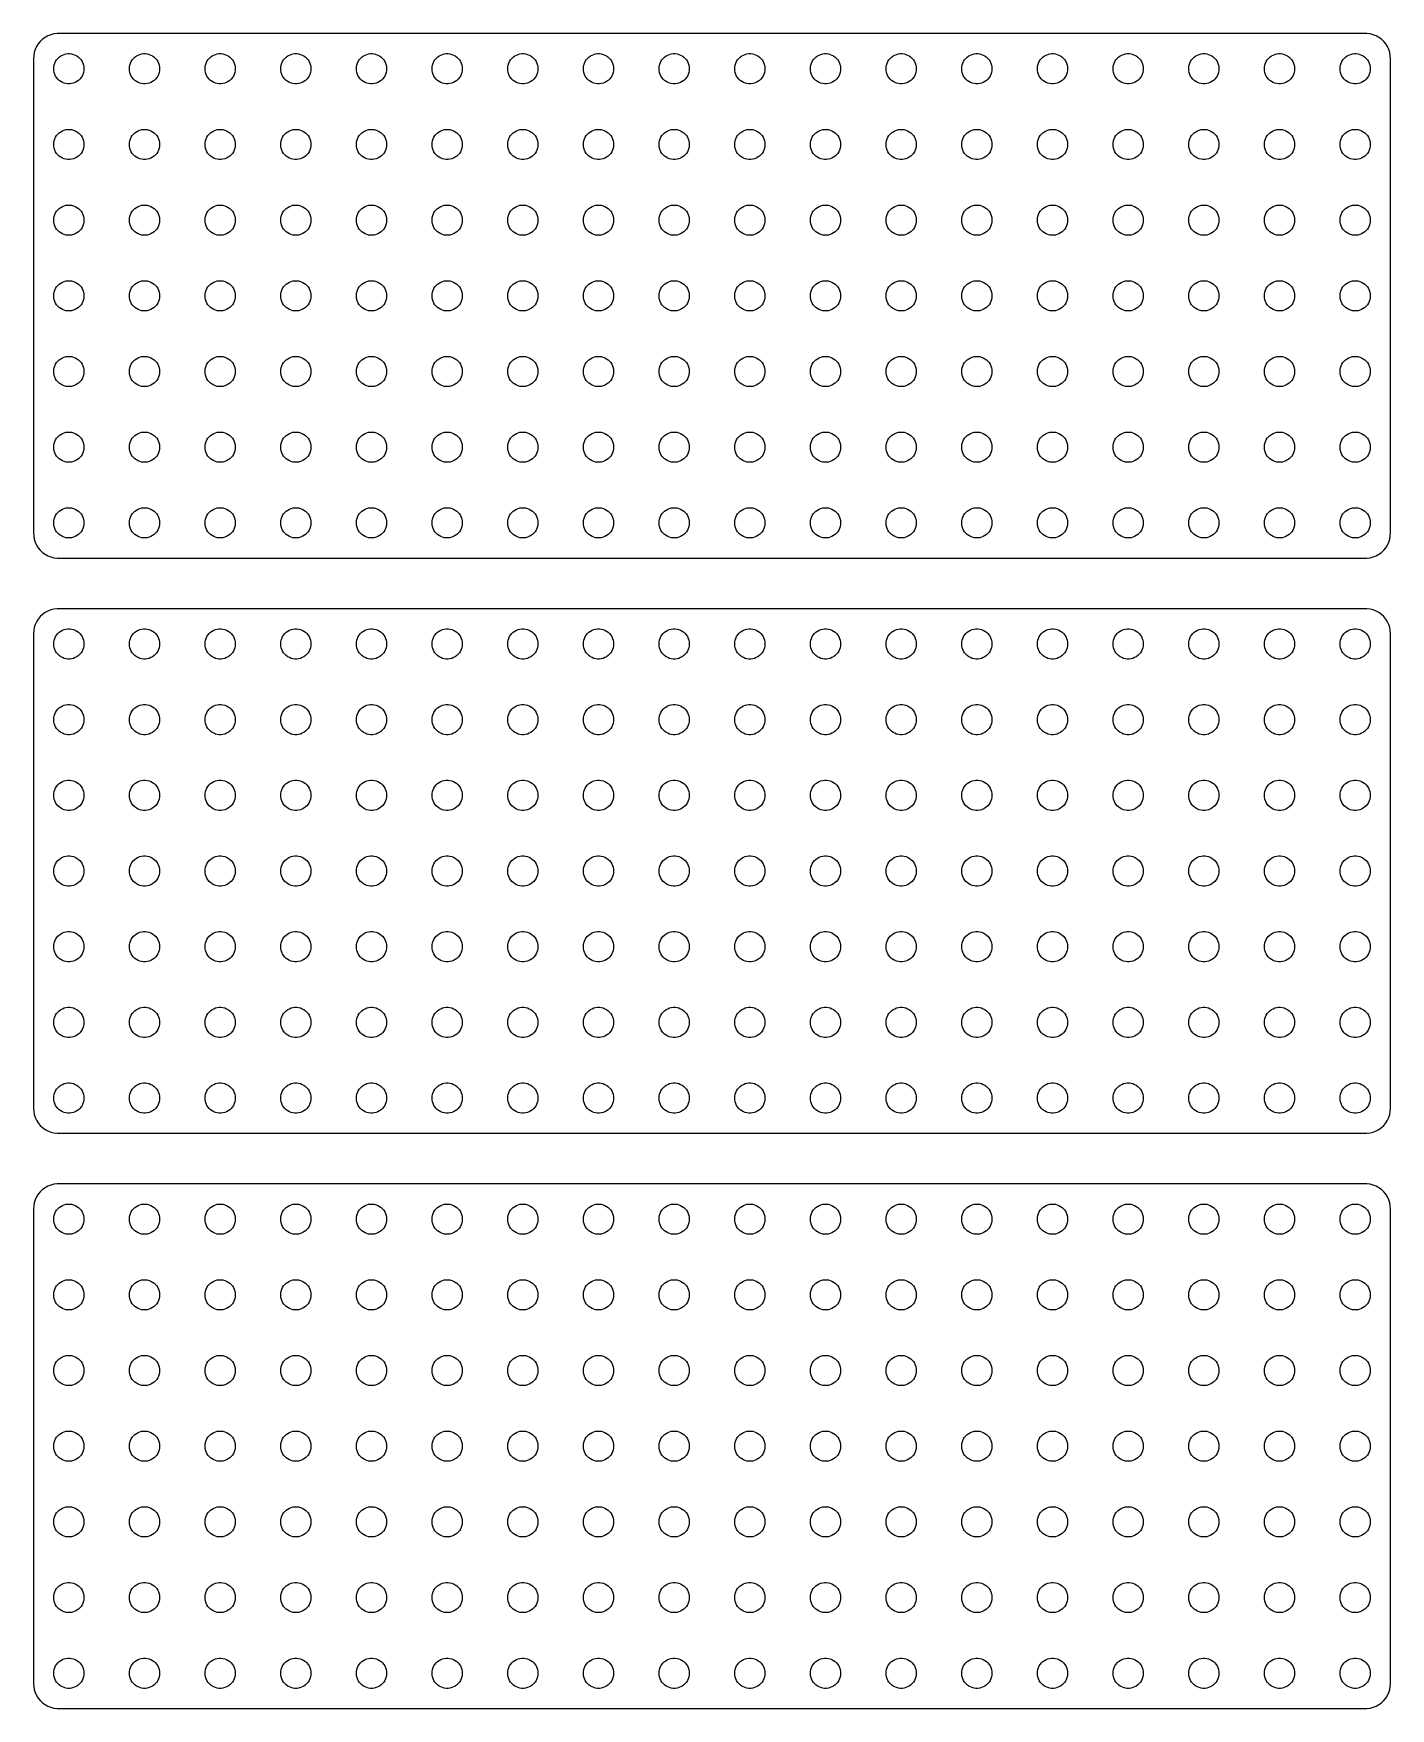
# Model space of a CAD drawing. Header units: metres. Extents: x -134 to 134, y 176 to 508.
import ezdxf

# ---------------------------------------------------------------- set-up
doc = ezdxf.new("R2010")
doc.units = ezdxf.units.M

msp = doc.modelspace()

# ---------------------------------------------------------------- linework, layer by layer
for p, q in [((-129.814, 507.99), (-130.437, 507.911)), ((129.814, 507.99), (-129.814, 507.99)), ((130.437, 507.911), (129.814, 507.99)), ((-134.149, 504.841), (-134.343, 504.243)), ((-133.882, 505.409), (-134.149, 504.841)), ((-133.545, 505.939), (-133.882, 505.409)), ((-133.145, 506.423), (-133.545, 505.939)), ((-132.687, 506.853), (-133.145, 506.423)), ((-132.179, 507.222), (-132.687, 506.853)), ((-131.629, 507.524), (-132.179, 507.222)), ((-131.045, 507.755), (-131.629, 507.524)), ((-130.437, 507.911), (-131.045, 507.755)), ((131.045, 507.755), (130.437, 507.911)), ((131.629, 507.524), (131.045, 507.755)), ((132.179, 507.222), (131.629, 507.524)), ((132.687, 506.853), (132.179, 507.222)), ((133.145, 506.423), (132.687, 506.853)), ((133.545, 505.939), (133.145, 506.423)), ((133.882, 505.409), (133.545, 505.939)), ((134.149, 504.841), (133.882, 505.409)), ((134.343, 504.243), (134.149, 504.841)), ((-134.461, 503.627), (-134.5, 503)), ((-134.5, 503), (-134.5, 409)), ((-134.343, 504.243), (-134.461, 503.627)), ((-130.5, 501), (-130.476, 501.376)), ((-130.476, 501.376), (-130.406, 501.746)), ((-130.406, 501.746), (-130.289, 502.104)), ((-130.289, 502.104), (-130.129, 502.445)), ((-130.129, 502.445), (-129.927, 502.763)), ((-129.927, 502.763), (-129.687, 503.054)), ((-129.687, 503.054), (-129.412, 503.312)), ((-129.412, 503.312), (-129.107, 503.533)), ((-129.107, 503.533), (-128.777, 503.714)), ((-128.777, 503.714), (-128.427, 503.853)), ((-128.427, 503.853), (-128.062, 503.947)), ((-128.062, 503.947), (-127.688, 503.994)), ((-127.688, 503.994), (-127.312, 503.994)), ((-127.312, 503.994), (-126.938, 503.947)), ((-126.938, 503.947), (-126.573, 503.853)), ((-126.573, 503.853), (-126.223, 503.714)), ((-126.223, 503.714), (-125.893, 503.533)), ((-125.893, 503.533), (-125.588, 503.312)), ((-125.588, 503.312), (-125.313, 503.054)), ((-125.313, 503.054), (-125.073, 502.763)), ((-125.073, 502.763), (-124.871, 502.445)), ((-124.871, 502.445), (-124.711, 502.104)), ((-124.711, 502.104), (-124.594, 501.746)), ((-124.594, 501.746), (-124.524, 501.376)), ((-124.524, 501.376), (-124.5, 501)), ((-115.5, 501), (-115.476, 501.376)), ((-115.476, 501.376), (-115.406, 501.746)), ((-115.406, 501.746), (-115.289, 502.104)), ((-115.289, 502.104), (-115.129, 502.445)), ((-115.129, 502.445), (-114.927, 502.763)), ((-114.927, 502.763), (-114.687, 503.054)), ((-114.687, 503.054), (-114.412, 503.312)), ((-114.412, 503.312), (-114.107, 503.533)), ((-114.107, 503.533), (-113.777, 503.714)), ((-113.777, 503.714), (-113.427, 503.853)), ((-113.427, 503.853), (-113.062, 503.947)), ((-113.062, 503.947), (-112.688, 503.994)), ((-112.688, 503.994), (-112.312, 503.994)), ((-112.312, 503.994), (-111.938, 503.947)), ((-111.938, 503.947), (-111.573, 503.853)), ((-111.573, 503.853), (-111.223, 503.714)), ((-111.223, 503.714), (-110.893, 503.533)), ((-110.893, 503.533), (-110.588, 503.312)), ((-110.588, 503.312), (-110.313, 503.054)), ((-110.313, 503.054), (-110.073, 502.763)), ((-110.073, 502.763), (-109.871, 502.445)), ((-109.871, 502.445), (-109.711, 502.104)), ((-109.711, 502.104), (-109.594, 501.746)), ((-109.594, 501.746), (-109.524, 501.376)), ((-109.524, 501.376), (-109.5, 501)), ((-100.5, 501), (-100.476, 501.376)), ((-100.476, 501.376), (-100.406, 501.746)), ((-100.406, 501.746), (-100.289, 502.104)), ((-100.289, 502.104), (-100.129, 502.445)), ((-100.129, 502.445), (-99.927, 502.763)), ((-99.927, 502.763), (-99.6869, 503.054)), ((-99.6869, 503.054), (-99.4123, 503.312)), ((-99.4123, 503.312), (-99.1075, 503.533)), ((-99.1075, 503.533), (-98.7773, 503.714)), ((-98.7773, 503.714), (-98.427, 503.853)), ((-98.427, 503.853), (-98.0621, 503.947)), ((-98.0621, 503.947), (-97.6884, 503.994)), ((-97.6884, 503.994), (-97.3116, 503.994)), ((-97.3116, 503.994), (-96.9379, 503.947)), ((-96.9379, 503.947), (-96.573, 503.853)), ((-96.573, 503.853), (-96.2227, 503.714)), ((-96.2227, 503.714), (-95.8925, 503.533)), ((-95.8925, 503.533), (-95.5877, 503.312)), ((-95.5877, 503.312), (-95.3131, 503.054)), ((-95.3131, 503.054), (-95.073, 502.763)), ((-95.073, 502.763), (-94.8711, 502.445)), ((-94.8711, 502.445), (-94.7107, 502.104)), ((-94.7107, 502.104), (-94.5943, 501.746)), ((-94.5943, 501.746), (-94.5237, 501.376)), ((-94.5237, 501.376), (-94.5, 501)), ((-85.5, 501), (-85.4763, 501.376)), ((-85.4763, 501.376), (-85.4057, 501.746)), ((-85.4057, 501.746), (-85.2893, 502.104)), ((-85.2893, 502.104), (-85.1289, 502.445)), ((-85.1289, 502.445), (-84.927, 502.763)), ((-84.927, 502.763), (-84.6869, 503.054)), ((-84.6869, 503.054), (-84.4123, 503.312)), ((-84.4123, 503.312), (-84.1075, 503.533)), ((-84.1075, 503.533), (-83.7773, 503.714)), ((-83.7773, 503.714), (-83.427, 503.853)), ((-83.427, 503.853), (-83.0621, 503.947)), ((-83.0621, 503.947), (-82.6884, 503.994)), ((-82.6884, 503.994), (-82.3116, 503.994)), ((-82.3116, 503.994), (-81.9379, 503.947)), ((-81.9379, 503.947), (-81.573, 503.853)), ((-81.573, 503.853), (-81.2227, 503.714)), ((-81.2227, 503.714), (-80.8925, 503.533)), ((-80.8925, 503.533), (-80.5877, 503.312)), ((-80.5877, 503.312), (-80.3131, 503.054)), ((-80.3131, 503.054), (-80.073, 502.763)), ((-80.073, 502.763), (-79.8711, 502.445)), ((-79.8711, 502.445), (-79.7107, 502.104)), ((-79.7107, 502.104), (-79.5943, 501.746)), ((-79.5943, 501.746), (-79.5237, 501.376)), ((-79.5237, 501.376), (-79.5, 501)), ((-70.5, 501), (-70.4763, 501.376)), ((-70.4763, 501.376), (-70.4057, 501.746)), ((-70.4057, 501.746), (-70.2893, 502.104)), ((-70.2893, 502.104), (-70.1289, 502.445)), ((-70.1289, 502.445), (-69.927, 502.763)), ((-69.927, 502.763), (-69.6869, 503.054)), ((-69.6869, 503.054), (-69.4123, 503.312)), ((-69.4123, 503.312), (-69.1075, 503.533)), ((-69.1075, 503.533), (-68.7773, 503.714)), ((-68.7773, 503.714), (-68.427, 503.853)), ((-68.427, 503.853), (-68.0621, 503.947)), ((-68.0621, 503.947), (-67.6884, 503.994)), ((-67.6884, 503.994), (-67.3116, 503.994)), ((-67.3116, 503.994), (-66.9379, 503.947)), ((-66.9379, 503.947), (-66.573, 503.853)), ((-66.573, 503.853), (-66.2227, 503.714)), ((-66.2227, 503.714), (-65.8925, 503.533)), ((-65.8925, 503.533), (-65.5877, 503.312)), ((-65.5877, 503.312), (-65.3131, 503.054)), ((-65.3131, 503.054), (-65.073, 502.763)), ((-65.073, 502.763), (-64.8711, 502.445)), ((-64.8711, 502.445), (-64.7107, 502.104)), ((-64.7107, 502.104), (-64.5943, 501.746)), ((-64.5943, 501.746), (-64.5237, 501.376)), ((-64.5237, 501.376), (-64.5, 501)), ((-55.5, 501), (-55.4763, 501.376)), ((-55.4763, 501.376), (-55.4057, 501.746)), ((-55.4057, 501.746), (-55.2893, 502.104)), ((-55.2893, 502.104), (-55.1289, 502.445)), ((-55.1289, 502.445), (-54.927, 502.763)), ((-54.927, 502.763), (-54.6869, 503.054)), ((-54.6869, 503.054), (-54.4123, 503.312)), ((-54.4123, 503.312), (-54.1075, 503.533)), ((-54.1075, 503.533), (-53.7773, 503.714)), ((-53.7773, 503.714), (-53.427, 503.853)), ((-53.427, 503.853), (-53.0621, 503.947)), ((-53.0621, 503.947), (-52.6884, 503.994)), ((-52.6884, 503.994), (-52.3116, 503.994)), ((-52.3116, 503.994), (-51.9379, 503.947)), ((-51.9379, 503.947), (-51.5729, 503.853)), ((-51.5729, 503.853), (-51.2227, 503.714)), ((-51.2227, 503.714), (-50.8925, 503.533)), ((-50.8925, 503.533), (-50.5877, 503.312)), ((-50.5877, 503.312), (-50.3131, 503.054)), ((-50.3131, 503.054), (-50.0729, 502.763)), ((-50.0729, 502.763), (-49.8711, 502.445)), ((-49.8711, 502.445), (-49.7107, 502.104)), ((-49.7107, 502.104), (-49.5942, 501.746)), ((-49.5942, 501.746), (-49.5237, 501.376)), ((-49.5237, 501.376), (-49.5, 501)), ((-40.5, 501), (-40.4763, 501.376)), ((-40.4763, 501.376), (-40.4057, 501.746)), ((-40.4057, 501.746), (-40.2893, 502.104)), ((-40.2893, 502.104), (-40.1289, 502.445)), ((-40.1289, 502.445), (-39.927, 502.763)), ((-39.927, 502.763), (-39.6869, 503.054)), ((-39.6869, 503.054), (-39.4123, 503.312)), ((-39.4123, 503.312), (-39.1075, 503.533)), ((-39.1075, 503.533), (-38.7773, 503.714)), ((-38.7773, 503.714), (-38.427, 503.853)), ((-38.427, 503.853), (-38.0621, 503.947)), ((-38.0621, 503.947), (-37.6884, 503.994)), ((-37.6884, 503.994), (-37.3116, 503.994)), ((-37.3116, 503.994), (-36.9379, 503.947)), ((-36.9379, 503.947), (-36.5729, 503.853)), ((-36.5729, 503.853), (-36.2227, 503.714)), ((-36.2227, 503.714), (-35.8925, 503.533)), ((-35.8925, 503.533), (-35.5877, 503.312)), ((-35.5877, 503.312), (-35.3131, 503.054)), ((-35.3131, 503.054), (-35.0729, 502.763)), ((-35.0729, 502.763), (-34.8711, 502.445)), ((-34.8711, 502.445), (-34.7107, 502.104)), ((-34.7107, 502.104), (-34.5942, 501.746)), ((-34.5942, 501.746), (-34.5237, 501.376)), ((-34.5237, 501.376), (-34.5, 501)), ((-25.5, 501), (-25.4763, 501.376)), ((-25.4763, 501.376), (-25.4057, 501.746)), ((-25.4057, 501.746), (-25.2893, 502.104)), ((-25.2893, 502.104), (-25.1289, 502.445)), ((-25.1289, 502.445), (-24.927, 502.763)), ((-24.927, 502.763), (-24.6869, 503.054)), ((-24.6869, 503.054), (-24.4123, 503.312)), ((-24.4123, 503.312), (-24.1075, 503.533)), ((-24.1075, 503.533), (-23.7773, 503.714)), ((-23.7773, 503.714), (-23.427, 503.853)), ((-23.427, 503.853), (-23.0621, 503.947)), ((-23.0621, 503.947), (-22.6884, 503.994)), ((-22.6884, 503.994), (-22.3116, 503.994)), ((-22.3116, 503.994), (-21.9379, 503.947)), ((-21.9379, 503.947), (-21.5729, 503.853)), ((-21.5729, 503.853), (-21.2227, 503.714)), ((-21.2227, 503.714), (-20.8925, 503.533)), ((-20.8925, 503.533), (-20.5877, 503.312)), ((-20.5877, 503.312), (-20.3131, 503.054)), ((-20.3131, 503.054), (-20.0729, 502.763)), ((-20.0729, 502.763), (-19.8711, 502.445)), ((-19.8711, 502.445), (-19.7107, 502.104)), ((-19.7107, 502.104), (-19.5942, 501.746)), ((-19.5942, 501.746), (-19.5237, 501.376)), ((-19.5237, 501.376), (-19.5, 501)), ((-10.5, 501), (-10.4763, 501.376)), ((-10.4763, 501.376), (-10.4057, 501.746)), ((-10.4057, 501.746), (-10.2893, 502.104)), ((-10.2893, 502.104), (-10.1289, 502.445)), ((-10.1289, 502.445), (-9.92705, 502.763)), ((-9.92705, 502.763), (-9.6869, 503.054)), ((-9.6869, 503.054), (-9.41226, 503.312)), ((-9.41226, 503.312), (-9.10747, 503.533)), ((-9.10747, 503.533), (-8.77733, 503.714)), ((-8.77733, 503.714), (-8.42705, 503.853)), ((-8.42705, 503.853), (-8.06213, 503.947)), ((-8.06213, 503.947), (-7.68837, 503.994)), ((-7.68837, 503.994), (-7.31161, 503.994)), ((-7.31161, 503.994), (-6.93785, 503.947)), ((-6.93785, 503.947), (-6.57294, 503.853)), ((-6.57294, 503.853), (-6.22266, 503.714)), ((-6.22266, 503.714), (-5.89252, 503.533)), ((-5.89252, 503.533), (-5.58772, 503.312)), ((-5.58772, 503.312), (-5.31308, 503.054)), ((-5.31308, 503.054), (-5.07294, 502.763)), ((-5.07294, 502.763), (-4.87108, 502.445)), ((-4.87108, 502.445), (-4.71066, 502.104)), ((-4.71066, 502.104), (-4.59424, 501.746)), ((-4.59424, 501.746), (-4.52365, 501.376)), ((-4.52365, 501.376), (-4.5, 501)), ((4.5, 501), (4.52365, 501.376)), ((4.52365, 501.376), (4.59424, 501.746)), ((4.59424, 501.746), (4.71066, 502.104)), ((4.71066, 502.104), (4.87108, 502.445)), ((4.87108, 502.445), (5.07294, 502.763)), ((5.07294, 502.763), (5.31308, 503.054)), ((5.31308, 503.054), (5.58772, 503.312)), ((5.58772, 503.312), (5.89252, 503.533)), ((5.89252, 503.533), (6.22266, 503.714)), ((6.22266, 503.714), (6.57294, 503.853)), ((6.57294, 503.853), (6.93785, 503.947)), ((6.93785, 503.947), (7.31161, 503.994)), ((7.31161, 503.994), (7.68837, 503.994)), ((7.68837, 503.994), (8.06213, 503.947)), ((8.06213, 503.947), (8.42705, 503.853)), ((8.42705, 503.853), (8.77733, 503.714)), ((8.77733, 503.714), (9.10747, 503.533)), ((9.10747, 503.533), (9.41226, 503.312)), ((9.41226, 503.312), (9.6869, 503.054)), ((9.6869, 503.054), (9.92705, 502.763)), ((9.92705, 502.763), (10.1289, 502.445)), ((10.1289, 502.445), (10.2893, 502.104)), ((10.2893, 502.104), (10.4057, 501.746)), ((10.4057, 501.746), (10.4763, 501.376)), ((10.4763, 501.376), (10.5, 501)), ((19.5, 501), (19.5237, 501.376)), ((19.5237, 501.376), (19.5942, 501.746)), ((19.5942, 501.746), (19.7107, 502.104)), ((19.7107, 502.104), (19.8711, 502.445)), ((19.8711, 502.445), (20.0729, 502.763)), ((20.0729, 502.763), (20.3131, 503.054)), ((20.3131, 503.054), (20.5877, 503.312)), ((20.5877, 503.312), (20.8925, 503.533)), ((20.8925, 503.533), (21.2227, 503.714)), ((21.2227, 503.714), (21.5729, 503.853)), ((21.5729, 503.853), (21.9379, 503.947)), ((21.9379, 503.947), (22.3116, 503.994)), ((22.3116, 503.994), (22.6884, 503.994)), ((22.6884, 503.994), (23.0621, 503.947)), ((23.0621, 503.947), (23.427, 503.853)), ((23.427, 503.853), (23.7773, 503.714)), ((23.7773, 503.714), (24.1075, 503.533)), ((24.1075, 503.533), (24.4123, 503.312)), ((24.4123, 503.312), (24.6869, 503.054)), ((24.6869, 503.054), (24.927, 502.763)), ((24.927, 502.763), (25.1289, 502.445)), ((25.1289, 502.445), (25.2893, 502.104)), ((25.2893, 502.104), (25.4057, 501.746)), ((25.4057, 501.746), (25.4763, 501.376)), ((25.4763, 501.376), (25.5, 501)), ((34.5, 501), (34.5237, 501.376)), ((34.5237, 501.376), (34.5942, 501.746)), ((34.5942, 501.746), (34.7107, 502.104)), ((34.7107, 502.104), (34.8711, 502.445)), ((34.8711, 502.445), (35.0729, 502.763)), ((35.0729, 502.763), (35.3131, 503.054)), ((35.3131, 503.054), (35.5877, 503.312)), ((35.5877, 503.312), (35.8925, 503.533)), ((35.8925, 503.533), (36.2227, 503.714)), ((36.2227, 503.714), (36.5729, 503.853)), ((36.5729, 503.853), (36.9379, 503.947)), ((36.9379, 503.947), (37.3116, 503.994)), ((37.3116, 503.994), (37.6884, 503.994)), ((37.6884, 503.994), (38.0621, 503.947)), ((38.0621, 503.947), (38.427, 503.853)), ((38.427, 503.853), (38.7773, 503.714)), ((38.7773, 503.714), (39.1075, 503.533)), ((39.1075, 503.533), (39.4123, 503.312)), ((39.4123, 503.312), (39.6869, 503.054)), ((39.6869, 503.054), (39.927, 502.763)), ((39.927, 502.763), (40.1289, 502.445)), ((40.1289, 502.445), (40.2893, 502.104)), ((40.2893, 502.104), (40.4057, 501.746)), ((40.4057, 501.746), (40.4763, 501.376)), ((40.4763, 501.376), (40.5, 501)), ((49.5, 501), (49.5237, 501.376)), ((49.5237, 501.376), (49.5942, 501.746)), ((49.5942, 501.746), (49.7107, 502.104)), ((49.7107, 502.104), (49.8711, 502.445)), ((49.8711, 502.445), (50.0729, 502.763)), ((50.0729, 502.763), (50.3131, 503.054)), ((50.3131, 503.054), (50.5877, 503.312)), ((50.5877, 503.312), (50.8925, 503.533)), ((50.8925, 503.533), (51.2227, 503.714)), ((51.2227, 503.714), (51.5729, 503.853)), ((51.5729, 503.853), (51.9379, 503.947)), ((51.9379, 503.947), (52.3116, 503.994)), ((52.3116, 503.994), (52.6884, 503.994)), ((52.6884, 503.994), (53.0621, 503.947)), ((53.0621, 503.947), (53.427, 503.853)), ((53.427, 503.853), (53.7773, 503.714)), ((53.7773, 503.714), (54.1075, 503.533)), ((54.1075, 503.533), (54.4123, 503.312)), ((54.4123, 503.312), (54.6869, 503.054)), ((54.6869, 503.054), (54.927, 502.763)), ((54.927, 502.763), (55.1289, 502.445)), ((55.1289, 502.445), (55.2893, 502.104)), ((55.2893, 502.104), (55.4057, 501.746)), ((55.4057, 501.746), (55.4763, 501.376)), ((55.4763, 501.376), (55.5, 501)), ((64.5, 501), (64.5237, 501.376)), ((64.5237, 501.376), (64.5943, 501.746)), ((64.5943, 501.746), (64.7107, 502.104)), ((64.7107, 502.104), (64.8711, 502.445)), ((64.8711, 502.445), (65.073, 502.763)), ((65.073, 502.763), (65.3131, 503.054)), ((65.3131, 503.054), (65.5877, 503.312)), ((65.5877, 503.312), (65.8925, 503.533)), ((65.8925, 503.533), (66.2227, 503.714)), ((66.2227, 503.714), (66.573, 503.853)), ((66.573, 503.853), (66.9379, 503.947)), ((66.9379, 503.947), (67.3116, 503.994)), ((67.3116, 503.994), (67.6884, 503.994)), ((67.6884, 503.994), (68.0621, 503.947)), ((68.0621, 503.947), (68.427, 503.853)), ((68.427, 503.853), (68.7773, 503.714)), ((68.7773, 503.714), (69.1075, 503.533)), ((69.1075, 503.533), (69.4123, 503.312)), ((69.4123, 503.312), (69.6869, 503.054)), ((69.6869, 503.054), (69.927, 502.763)), ((69.927, 502.763), (70.1289, 502.445)), ((70.1289, 502.445), (70.2893, 502.104)), ((70.2893, 502.104), (70.4057, 501.746)), ((70.4057, 501.746), (70.4763, 501.376)), ((70.4763, 501.376), (70.5, 501)), ((79.5, 501), (79.5237, 501.376)), ((79.5237, 501.376), (79.5943, 501.746)), ((79.5943, 501.746), (79.7107, 502.104)), ((79.7107, 502.104), (79.8711, 502.445)), ((79.8711, 502.445), (80.073, 502.763)), ((80.073, 502.763), (80.3131, 503.054)), ((80.3131, 503.054), (80.5877, 503.312)), ((80.5877, 503.312), (80.8925, 503.533)), ((80.8925, 503.533), (81.2227, 503.714)), ((81.2227, 503.714), (81.573, 503.853)), ((81.573, 503.853), (81.9379, 503.947)), ((81.9379, 503.947), (82.3116, 503.994)), ((82.3116, 503.994), (82.6884, 503.994)), ((82.6884, 503.994), (83.0621, 503.947)), ((83.0621, 503.947), (83.427, 503.853)), ((83.427, 503.853), (83.7773, 503.714)), ((83.7773, 503.714), (84.1075, 503.533)), ((84.1075, 503.533), (84.4123, 503.312)), ((84.4123, 503.312), (84.6869, 503.054)), ((84.6869, 503.054), (84.927, 502.763)), ((84.927, 502.763), (85.1289, 502.445)), ((85.1289, 502.445), (85.2893, 502.104)), ((85.2893, 502.104), (85.4057, 501.746)), ((85.4057, 501.746), (85.4763, 501.376)), ((85.4763, 501.376), (85.5, 501)), ((94.5, 501), (94.5237, 501.376)), ((94.5237, 501.376), (94.5943, 501.746)), ((94.5943, 501.746), (94.7107, 502.104)), ((94.7107, 502.104), (94.8711, 502.445)), ((94.8711, 502.445), (95.073, 502.763)), ((95.073, 502.763), (95.3131, 503.054)), ((95.3131, 503.054), (95.5877, 503.312)), ((95.5877, 503.312), (95.8925, 503.533)), ((95.8925, 503.533), (96.2227, 503.714)), ((96.2227, 503.714), (96.573, 503.853)), ((96.573, 503.853), (96.9379, 503.947)), ((96.9379, 503.947), (97.3116, 503.994)), ((97.3116, 503.994), (97.6884, 503.994)), ((97.6884, 503.994), (98.0621, 503.947)), ((98.0621, 503.947), (98.427, 503.853)), ((98.427, 503.853), (98.7773, 503.714)), ((98.7773, 503.714), (99.1075, 503.533)), ((99.1075, 503.533), (99.4123, 503.312)), ((99.4123, 503.312), (99.6869, 503.054)), ((99.6869, 503.054), (99.927, 502.763)), ((99.927, 502.763), (100.129, 502.445)), ((100.129, 502.445), (100.289, 502.104)), ((100.289, 502.104), (100.406, 501.746)), ((100.406, 501.746), (100.476, 501.376)), ((100.476, 501.376), (100.5, 501)), ((109.5, 501), (109.524, 501.376)), ((109.524, 501.376), (109.594, 501.746)), ((109.594, 501.746), (109.711, 502.104)), ((109.711, 502.104), (109.871, 502.445)), ((109.871, 502.445), (110.073, 502.763)), ((110.073, 502.763), (110.313, 503.054)), ((110.313, 503.054), (110.588, 503.312)), ((110.588, 503.312), (110.893, 503.533)), ((110.893, 503.533), (111.223, 503.714)), ((111.223, 503.714), (111.573, 503.853)), ((111.573, 503.853), (111.938, 503.947)), ((111.938, 503.947), (112.312, 503.994)), ((112.312, 503.994), (112.688, 503.994)), ((112.688, 503.994), (113.062, 503.947)), ((113.062, 503.947), (113.427, 503.853)), ((113.427, 503.853), (113.777, 503.714)), ((113.777, 503.714), (114.107, 503.533)), ((114.107, 503.533), (114.412, 503.312)), ((114.412, 503.312), (114.687, 503.054)), ((114.687, 503.054), (114.927, 502.763)), ((114.927, 502.763), (115.129, 502.445)), ((115.129, 502.445), (115.289, 502.104)), ((115.289, 502.104), (115.406, 501.746)), ((115.406, 501.746), (115.476, 501.376)), ((115.476, 501.376), (115.5, 501)), ((124.5, 501), (124.524, 501.376)), ((124.524, 501.376), (124.594, 501.746)), ((124.594, 501.746), (124.711, 502.104)), ((124.711, 502.104), (124.871, 502.445)), ((124.871, 502.445), (125.073, 502.763)), ((125.073, 502.763), (125.313, 503.054)), ((125.313, 503.054), (125.588, 503.312)), ((125.588, 503.312), (125.893, 503.533)), ((125.893, 503.533), (126.223, 503.714)), ((126.223, 503.714), (126.573, 503.853)), ((126.573, 503.853), (126.938, 503.947)), ((126.938, 503.947), (127.312, 503.994)), ((127.312, 503.994), (127.688, 503.994)), ((127.688, 503.994), (128.062, 503.947)), ((128.062, 503.947), (128.427, 503.853)), ((128.427, 503.853), (128.777, 503.714)), ((128.777, 503.714), (129.107, 503.533)), ((129.107, 503.533), (129.412, 503.312)), ((129.412, 503.312), (129.687, 503.054)), ((129.687, 503.054), (129.927, 502.763)), ((129.927, 502.763), (130.129, 502.445)), ((130.129, 502.445), (130.289, 502.104)), ((130.289, 502.104), (130.406, 501.746)), ((130.406, 501.746), (130.476, 501.376)), ((130.476, 501.376), (130.5, 501)), ((134.461, 503.627), (134.343, 504.243)), ((134.5, 503), (134.461, 503.627)), ((134.5, 409), (134.5, 503)), ((-130.476, 500.624), (-130.5, 501)), ((-130.406, 500.254), (-130.476, 500.624)), ((-130.289, 499.896), (-130.406, 500.254)), ((-130.129, 499.555), (-130.289, 499.896)), ((-129.927, 499.237), (-130.129, 499.555)), ((-129.687, 498.946), (-129.927, 499.237)), ((-129.412, 498.688), (-129.687, 498.946)), ((-129.107, 498.467), (-129.412, 498.688)), ((-128.777, 498.286), (-129.107, 498.467)), ((-128.427, 498.147), (-128.777, 498.286)), ((-128.062, 498.053), (-128.427, 498.147)), ((-127.688, 498.006), (-128.062, 498.053)), ((-127.312, 498.006), (-127.688, 498.006)), ((-126.938, 498.053), (-127.312, 498.006)), ((-126.573, 498.147), (-126.938, 498.053)), ((-126.223, 498.286), (-126.573, 498.147)), ((-125.893, 498.467), (-126.223, 498.286)), ((-125.588, 498.688), (-125.893, 498.467)), ((-125.313, 498.946), (-125.588, 498.688)), ((-125.073, 499.237), (-125.313, 498.946)), ((-124.871, 499.555), (-125.073, 499.237)), ((-124.711, 499.896), (-124.871, 499.555)), ((-124.594, 500.254), (-124.711, 499.896)), ((-124.524, 500.624), (-124.594, 500.254)), ((-124.5, 501), (-124.524, 500.624)), ((-115.476, 500.624), (-115.5, 501)), ((-115.406, 500.254), (-115.476, 500.624)), ((-115.289, 499.896), (-115.406, 500.254)), ((-115.129, 499.555), (-115.289, 499.896)), ((-114.927, 499.237), (-115.129, 499.555)), ((-114.687, 498.946), (-114.927, 499.237)), ((-114.412, 498.688), (-114.687, 498.946)), ((-114.107, 498.467), (-114.412, 498.688)), ((-113.777, 498.286), (-114.107, 498.467)), ((-113.427, 498.147), (-113.777, 498.286)), ((-113.062, 498.053), (-113.427, 498.147)), ((-112.688, 498.006), (-113.062, 498.053)), ((-112.312, 498.006), (-112.688, 498.006)), ((-111.938, 498.053), (-112.312, 498.006)), ((-111.573, 498.147), (-111.938, 498.053)), ((-111.223, 498.286), (-111.573, 498.147)), ((-110.893, 498.467), (-111.223, 498.286)), ((-110.588, 498.688), (-110.893, 498.467)), ((-110.313, 498.946), (-110.588, 498.688)), ((-110.073, 499.237), (-110.313, 498.946)), ((-109.871, 499.555), (-110.073, 499.237)), ((-109.711, 499.896), (-109.871, 499.555)), ((-109.594, 500.254), (-109.711, 499.896)), ((-109.524, 500.624), (-109.594, 500.254)), ((-109.5, 501), (-109.524, 500.624)), ((-100.476, 500.624), (-100.5, 501)), ((-100.406, 500.254), (-100.476, 500.624)), ((-100.289, 499.896), (-100.406, 500.254)), ((-100.129, 499.555), (-100.289, 499.896)), ((-99.927, 499.237), (-100.129, 499.555)), ((-99.6869, 498.946), (-99.927, 499.237)), ((-99.4123, 498.688), (-99.6869, 498.946)), ((-99.1075, 498.467), (-99.4123, 498.688)), ((-98.7773, 498.286), (-99.1075, 498.467)), ((-98.427, 498.147), (-98.7773, 498.286)), ((-98.0621, 498.053), (-98.427, 498.147)), ((-97.6884, 498.006), (-98.0621, 498.053)), ((-97.3116, 498.006), (-97.6884, 498.006)), ((-96.9379, 498.053), (-97.3116, 498.006)), ((-96.573, 498.147), (-96.9379, 498.053)), ((-96.2227, 498.286), (-96.573, 498.147)), ((-95.8925, 498.467), (-96.2227, 498.286)), ((-95.5877, 498.688), (-95.8925, 498.467)), ((-95.3131, 498.946), (-95.5877, 498.688)), ((-95.073, 499.237), (-95.3131, 498.946)), ((-94.8711, 499.555), (-95.073, 499.237)), ((-94.7107, 499.896), (-94.8711, 499.555)), ((-94.5943, 500.254), (-94.7107, 499.896)), ((-94.5237, 500.624), (-94.5943, 500.254)), ((-94.5, 501), (-94.5237, 500.624)), ((-85.4763, 500.624), (-85.5, 501)), ((-85.4057, 500.254), (-85.4763, 500.624)), ((-85.2893, 499.896), (-85.4057, 500.254)), ((-85.1289, 499.555), (-85.2893, 499.896)), ((-84.927, 499.237), (-85.1289, 499.555)), ((-84.6869, 498.946), (-84.927, 499.237)), ((-84.4123, 498.688), (-84.6869, 498.946)), ((-84.1075, 498.467), (-84.4123, 498.688)), ((-83.7773, 498.286), (-84.1075, 498.467)), ((-83.427, 498.147), (-83.7773, 498.286)), ((-83.0621, 498.053), (-83.427, 498.147)), ((-82.6884, 498.006), (-83.0621, 498.053)), ((-82.3116, 498.006), (-82.6884, 498.006)), ((-81.9379, 498.053), (-82.3116, 498.006)), ((-81.573, 498.147), (-81.9379, 498.053)), ((-81.2227, 498.286), (-81.573, 498.147)), ((-80.8925, 498.467), (-81.2227, 498.286)), ((-80.5877, 498.688), (-80.8925, 498.467)), ((-80.3131, 498.946), (-80.5877, 498.688)), ((-80.073, 499.237), (-80.3131, 498.946)), ((-79.8711, 499.555), (-80.073, 499.237)), ((-79.7107, 499.896), (-79.8711, 499.555)), ((-79.5943, 500.254), (-79.7107, 499.896)), ((-79.5237, 500.624), (-79.5943, 500.254)), ((-79.5, 501), (-79.5237, 500.624)), ((-70.4763, 500.624), (-70.5, 501)), ((-70.4057, 500.254), (-70.4763, 500.624)), ((-70.2893, 499.896), (-70.4057, 500.254)), ((-70.1289, 499.555), (-70.2893, 499.896)), ((-69.927, 499.237), (-70.1289, 499.555)), ((-69.6869, 498.946), (-69.927, 499.237)), ((-69.4123, 498.688), (-69.6869, 498.946)), ((-69.1075, 498.467), (-69.4123, 498.688)), ((-68.7773, 498.286), (-69.1075, 498.467)), ((-68.427, 498.147), (-68.7773, 498.286)), ((-68.0621, 498.053), (-68.427, 498.147)), ((-67.6884, 498.006), (-68.0621, 498.053)), ((-67.3116, 498.006), (-67.6884, 498.006)), ((-66.9379, 498.053), (-67.3116, 498.006)), ((-66.573, 498.147), (-66.9379, 498.053)), ((-66.2227, 498.286), (-66.573, 498.147)), ((-65.8925, 498.467), (-66.2227, 498.286)), ((-65.5877, 498.688), (-65.8925, 498.467)), ((-65.3131, 498.946), (-65.5877, 498.688)), ((-65.073, 499.237), (-65.3131, 498.946)), ((-64.8711, 499.555), (-65.073, 499.237)), ((-64.7107, 499.896), (-64.8711, 499.555)), ((-64.5943, 500.254), (-64.7107, 499.896)), ((-64.5237, 500.624), (-64.5943, 500.254)), ((-64.5, 501), (-64.5237, 500.624)), ((-55.4763, 500.624), (-55.5, 501)), ((-55.4057, 500.254), (-55.4763, 500.624)), ((-55.2893, 499.896), (-55.4057, 500.254)), ((-55.1289, 499.555), (-55.2893, 499.896)), ((-54.927, 499.237), (-55.1289, 499.555)), ((-54.6869, 498.946), (-54.927, 499.237)), ((-54.4123, 498.688), (-54.6869, 498.946)), ((-54.1075, 498.467), (-54.4123, 498.688)), ((-53.7773, 498.286), (-54.1075, 498.467)), ((-53.427, 498.147), (-53.7773, 498.286)), ((-53.0621, 498.053), (-53.427, 498.147)), ((-52.6884, 498.006), (-53.0621, 498.053)), ((-52.3116, 498.006), (-52.6884, 498.006)), ((-51.9379, 498.053), (-52.3116, 498.006)), ((-51.5729, 498.147), (-51.9379, 498.053)), ((-51.2227, 498.286), (-51.5729, 498.147)), ((-50.8925, 498.467), (-51.2227, 498.286)), ((-50.5877, 498.688), (-50.8925, 498.467)), ((-50.3131, 498.946), (-50.5877, 498.688)), ((-50.0729, 499.237), (-50.3131, 498.946)), ((-49.8711, 499.555), (-50.0729, 499.237)), ((-49.7107, 499.896), (-49.8711, 499.555)), ((-49.5942, 500.254), (-49.7107, 499.896)), ((-49.5237, 500.624), (-49.5942, 500.254)), ((-49.5, 501), (-49.5237, 500.624)), ((-40.4763, 500.624), (-40.5, 501)), ((-40.4057, 500.254), (-40.4763, 500.624)), ((-40.2893, 499.896), (-40.4057, 500.254)), ((-40.1289, 499.555), (-40.2893, 499.896)), ((-39.927, 499.237), (-40.1289, 499.555)), ((-39.6869, 498.946), (-39.927, 499.237)), ((-39.4123, 498.688), (-39.6869, 498.946)), ((-39.1075, 498.467), (-39.4123, 498.688)), ((-38.7773, 498.286), (-39.1075, 498.467)), ((-38.427, 498.147), (-38.7773, 498.286)), ((-38.0621, 498.053), (-38.427, 498.147)), ((-37.6884, 498.006), (-38.0621, 498.053)), ((-37.3116, 498.006), (-37.6884, 498.006)), ((-36.9379, 498.053), (-37.3116, 498.006)), ((-36.5729, 498.147), (-36.9379, 498.053)), ((-36.2227, 498.286), (-36.5729, 498.147)), ((-35.8925, 498.467), (-36.2227, 498.286)), ((-35.5877, 498.688), (-35.8925, 498.467)), ((-35.3131, 498.946), (-35.5877, 498.688)), ((-35.0729, 499.237), (-35.3131, 498.946)), ((-34.8711, 499.555), (-35.0729, 499.237)), ((-34.7107, 499.896), (-34.8711, 499.555)), ((-34.5942, 500.254), (-34.7107, 499.896)), ((-34.5237, 500.624), (-34.5942, 500.254)), ((-34.5, 501), (-34.5237, 500.624)), ((-25.4763, 500.624), (-25.5, 501)), ((-25.4057, 500.254), (-25.4763, 500.624)), ((-25.2893, 499.896), (-25.4057, 500.254)), ((-25.1289, 499.555), (-25.2893, 499.896)), ((-24.927, 499.237), (-25.1289, 499.555)), ((-24.6869, 498.946), (-24.927, 499.237)), ((-24.4123, 498.688), (-24.6869, 498.946)), ((-24.1075, 498.467), (-24.4123, 498.688)), ((-23.7773, 498.286), (-24.1075, 498.467)), ((-23.427, 498.147), (-23.7773, 498.286)), ((-23.0621, 498.053), (-23.427, 498.147)), ((-22.6884, 498.006), (-23.0621, 498.053)), ((-22.3116, 498.006), (-22.6884, 498.006)), ((-21.9379, 498.053), (-22.3116, 498.006)), ((-21.5729, 498.147), (-21.9379, 498.053)), ((-21.2227, 498.286), (-21.5729, 498.147)), ((-20.8925, 498.467), (-21.2227, 498.286)), ((-20.5877, 498.688), (-20.8925, 498.467)), ((-20.3131, 498.946), (-20.5877, 498.688)), ((-20.0729, 499.237), (-20.3131, 498.946)), ((-19.8711, 499.555), (-20.0729, 499.237)), ((-19.7107, 499.896), (-19.8711, 499.555)), ((-19.5942, 500.254), (-19.7107, 499.896)), ((-19.5237, 500.624), (-19.5942, 500.254)), ((-19.5, 501), (-19.5237, 500.624)), ((-10.4763, 500.624), (-10.5, 501)), ((-10.4057, 500.254), (-10.4763, 500.624)), ((-10.2893, 499.896), (-10.4057, 500.254)), ((-10.1289, 499.555), (-10.2893, 499.896)), ((-9.92705, 499.237), (-10.1289, 499.555)), ((-9.6869, 498.946), (-9.92705, 499.237)), ((-9.41226, 498.688), (-9.6869, 498.946)), ((-9.10747, 498.467), (-9.41226, 498.688)), ((-8.77733, 498.286), (-9.10747, 498.467)), ((-8.42705, 498.147), (-8.77733, 498.286)), ((-8.06213, 498.053), (-8.42705, 498.147)), ((-7.68837, 498.006), (-8.06213, 498.053)), ((-7.31161, 498.006), (-7.68837, 498.006)), ((-6.93785, 498.053), (-7.31161, 498.006)), ((-6.57294, 498.147), (-6.93785, 498.053)), ((-6.22266, 498.286), (-6.57294, 498.147)), ((-5.89252, 498.467), (-6.22266, 498.286)), ((-5.58772, 498.688), (-5.89252, 498.467)), ((-5.31308, 498.946), (-5.58772, 498.688)), ((-5.07294, 499.237), (-5.31308, 498.946)), ((-4.87108, 499.555), (-5.07294, 499.237)), ((-4.71066, 499.896), (-4.87108, 499.555)), ((-4.59424, 500.254), (-4.71066, 499.896)), ((-4.52365, 500.624), (-4.59424, 500.254)), ((-4.5, 501), (-4.52365, 500.624)), ((4.52365, 500.624), (4.5, 501)), ((4.59424, 500.254), (4.52365, 500.624)), ((4.71066, 499.896), (4.59424, 500.254)), ((4.87108, 499.555), (4.71066, 499.896)), ((5.07294, 499.237), (4.87108, 499.555)), ((5.31308, 498.946), (5.07294, 499.237)), ((5.58772, 498.688), (5.31308, 498.946)), ((5.89252, 498.467), (5.58772, 498.688)), ((6.22266, 498.286), (5.89252, 498.467)), ((6.57294, 498.147), (6.22266, 498.286)), ((6.93785, 498.053), (6.57294, 498.147)), ((7.31161, 498.006), (6.93785, 498.053)), ((7.68837, 498.006), (7.31161, 498.006)), ((8.06213, 498.053), (7.68837, 498.006)), ((8.42705, 498.147), (8.06213, 498.053)), ((8.77733, 498.286), (8.42705, 498.147)), ((9.10747, 498.467), (8.77733, 498.286)), ((9.41226, 498.688), (9.10747, 498.467)), ((9.6869, 498.946), (9.41226, 498.688)), ((9.92705, 499.237), (9.6869, 498.946)), ((10.1289, 499.555), (9.92705, 499.237)), ((10.2893, 499.896), (10.1289, 499.555)), ((10.4057, 500.254), (10.2893, 499.896)), ((10.4763, 500.624), (10.4057, 500.254)), ((10.5, 501), (10.4763, 500.624)), ((19.5237, 500.624), (19.5, 501)), ((19.5942, 500.254), (19.5237, 500.624)), ((19.7107, 499.896), (19.5942, 500.254)), ((19.8711, 499.555), (19.7107, 499.896)), ((20.0729, 499.237), (19.8711, 499.555)), ((20.3131, 498.946), (20.0729, 499.237)), ((20.5877, 498.688), (20.3131, 498.946)), ((20.8925, 498.467), (20.5877, 498.688)), ((21.2227, 498.286), (20.8925, 498.467)), ((21.5729, 498.147), (21.2227, 498.286)), ((21.9379, 498.053), (21.5729, 498.147)), ((22.3116, 498.006), (21.9379, 498.053)), ((22.6884, 498.006), (22.3116, 498.006)), ((23.0621, 498.053), (22.6884, 498.006)), ((23.427, 498.147), (23.0621, 498.053)), ((23.7773, 498.286), (23.427, 498.147)), ((24.1075, 498.467), (23.7773, 498.286)), ((24.4123, 498.688), (24.1075, 498.467)), ((24.6869, 498.946), (24.4123, 498.688)), ((24.927, 499.237), (24.6869, 498.946)), ((25.1289, 499.555), (24.927, 499.237)), ((25.2893, 499.896), (25.1289, 499.555)), ((25.4057, 500.254), (25.2893, 499.896)), ((25.4763, 500.624), (25.4057, 500.254)), ((25.5, 501), (25.4763, 500.624)), ((34.5237, 500.624), (34.5, 501)), ((34.5942, 500.254), (34.5237, 500.624)), ((34.7107, 499.896), (34.5942, 500.254)), ((34.8711, 499.555), (34.7107, 499.896)), ((35.0729, 499.237), (34.8711, 499.555)), ((35.3131, 498.946), (35.0729, 499.237)), ((35.5877, 498.688), (35.3131, 498.946)), ((35.8925, 498.467), (35.5877, 498.688)), ((36.2227, 498.286), (35.8925, 498.467)), ((36.5729, 498.147), (36.2227, 498.286)), ((36.9379, 498.053), (36.5729, 498.147)), ((37.3116, 498.006), (36.9379, 498.053)), ((37.6884, 498.006), (37.3116, 498.006)), ((38.0621, 498.053), (37.6884, 498.006)), ((38.427, 498.147), (38.0621, 498.053)), ((38.7773, 498.286), (38.427, 498.147)), ((39.1075, 498.467), (38.7773, 498.286)), ((39.4123, 498.688), (39.1075, 498.467)), ((39.6869, 498.946), (39.4123, 498.688)), ((39.927, 499.237), (39.6869, 498.946)), ((40.1289, 499.555), (39.927, 499.237)), ((40.2893, 499.896), (40.1289, 499.555)), ((40.4057, 500.254), (40.2893, 499.896)), ((40.4763, 500.624), (40.4057, 500.254)), ((40.5, 501), (40.4763, 500.624)), ((49.5237, 500.624), (49.5, 501)), ((49.5942, 500.254), (49.5237, 500.624)), ((49.7107, 499.896), (49.5942, 500.254)), ((49.8711, 499.555), (49.7107, 499.896)), ((50.0729, 499.237), (49.8711, 499.555)), ((50.3131, 498.946), (50.0729, 499.237)), ((50.5877, 498.688), (50.3131, 498.946)), ((50.8925, 498.467), (50.5877, 498.688)), ((51.2227, 498.286), (50.8925, 498.467)), ((51.5729, 498.147), (51.2227, 498.286)), ((51.9379, 498.053), (51.5729, 498.147)), ((52.3116, 498.006), (51.9379, 498.053)), ((52.6884, 498.006), (52.3116, 498.006)), ((53.0621, 498.053), (52.6884, 498.006)), ((53.427, 498.147), (53.0621, 498.053)), ((53.7773, 498.286), (53.427, 498.147)), ((54.1075, 498.467), (53.7773, 498.286)), ((54.4123, 498.688), (54.1075, 498.467)), ((54.6869, 498.946), (54.4123, 498.688)), ((54.927, 499.237), (54.6869, 498.946)), ((55.1289, 499.555), (54.927, 499.237)), ((55.2893, 499.896), (55.1289, 499.555)), ((55.4057, 500.254), (55.2893, 499.896)), ((55.4763, 500.624), (55.4057, 500.254)), ((55.5, 501), (55.4763, 500.624)), ((64.5237, 500.624), (64.5, 501)), ((64.5943, 500.254), (64.5237, 500.624)), ((64.7107, 499.896), (64.5943, 500.254)), ((64.8711, 499.555), (64.7107, 499.896)), ((65.073, 499.237), (64.8711, 499.555)), ((65.3131, 498.946), (65.073, 499.237)), ((65.5877, 498.688), (65.3131, 498.946)), ((65.8925, 498.467), (65.5877, 498.688)), ((66.2227, 498.286), (65.8925, 498.467)), ((66.573, 498.147), (66.2227, 498.286)), ((66.9379, 498.053), (66.573, 498.147)), ((67.3116, 498.006), (66.9379, 498.053)), ((67.6884, 498.006), (67.3116, 498.006)), ((68.0621, 498.053), (67.6884, 498.006)), ((68.427, 498.147), (68.0621, 498.053)), ((68.7773, 498.286), (68.427, 498.147)), ((69.1075, 498.467), (68.7773, 498.286)), ((69.4123, 498.688), (69.1075, 498.467)), ((69.6869, 498.946), (69.4123, 498.688)), ((69.927, 499.237), (69.6869, 498.946)), ((70.1289, 499.555), (69.927, 499.237)), ((70.2893, 499.896), (70.1289, 499.555)), ((70.4057, 500.254), (70.2893, 499.896)), ((70.4763, 500.624), (70.4057, 500.254)), ((70.5, 501), (70.4763, 500.624)), ((79.5237, 500.624), (79.5, 501)), ((79.5943, 500.254), (79.5237, 500.624)), ((79.7107, 499.896), (79.5943, 500.254)), ((79.8711, 499.555), (79.7107, 499.896)), ((80.073, 499.237), (79.8711, 499.555)), ((80.3131, 498.946), (80.073, 499.237)), ((80.5877, 498.688), (80.3131, 498.946)), ((80.8925, 498.467), (80.5877, 498.688)), ((81.2227, 498.286), (80.8925, 498.467)), ((81.573, 498.147), (81.2227, 498.286)), ((81.9379, 498.053), (81.573, 498.147)), ((82.3116, 498.006), (81.9379, 498.053)), ((82.6884, 498.006), (82.3116, 498.006)), ((83.0621, 498.053), (82.6884, 498.006)), ((83.427, 498.147), (83.0621, 498.053)), ((83.7773, 498.286), (83.427, 498.147)), ((84.1075, 498.467), (83.7773, 498.286)), ((84.4123, 498.688), (84.1075, 498.467)), ((84.6869, 498.946), (84.4123, 498.688)), ((84.927, 499.237), (84.6869, 498.946)), ((85.1289, 499.555), (84.927, 499.237)), ((85.2893, 499.896), (85.1289, 499.555)), ((85.4057, 500.254), (85.2893, 499.896)), ((85.4763, 500.624), (85.4057, 500.254)), ((85.5, 501), (85.4763, 500.624)), ((94.5237, 500.624), (94.5, 501)), ((94.5943, 500.254), (94.5237, 500.624)), ((94.7107, 499.896), (94.5943, 500.254)), ((94.8711, 499.555), (94.7107, 499.896)), ((95.073, 499.237), (94.8711, 499.555)), ((95.3131, 498.946), (95.073, 499.237)), ((95.5877, 498.688), (95.3131, 498.946)), ((95.8925, 498.467), (95.5877, 498.688)), ((96.2227, 498.286), (95.8925, 498.467)), ((96.573, 498.147), (96.2227, 498.286)), ((96.9379, 498.053), (96.573, 498.147)), ((97.3116, 498.006), (96.9379, 498.053)), ((97.6884, 498.006), (97.3116, 498.006)), ((98.0621, 498.053), (97.6884, 498.006)), ((98.427, 498.147), (98.0621, 498.053)), ((98.7773, 498.286), (98.427, 498.147)), ((99.1075, 498.467), (98.7773, 498.286)), ((99.4123, 498.688), (99.1075, 498.467)), ((99.6869, 498.946), (99.4123, 498.688)), ((99.927, 499.237), (99.6869, 498.946)), ((100.129, 499.555), (99.927, 499.237)), ((100.289, 499.896), (100.129, 499.555)), ((100.406, 500.254), (100.289, 499.896)), ((100.476, 500.624), (100.406, 500.254)), ((100.5, 501), (100.476, 500.624)), ((109.524, 500.624), (109.5, 501)), ((109.594, 500.254), (109.524, 500.624)), ((109.711, 499.896), (109.594, 500.254)), ((109.871, 499.555), (109.711, 499.896)), ((110.073, 499.237), (109.871, 499.555)), ((110.313, 498.946), (110.073, 499.237)), ((110.588, 498.688), (110.313, 498.946)), ((110.893, 498.467), (110.588, 498.688)), ((111.223, 498.286), (110.893, 498.467)), ((111.573, 498.147), (111.223, 498.286)), ((111.938, 498.053), (111.573, 498.147)), ((112.312, 498.006), (111.938, 498.053)), ((112.688, 498.006), (112.312, 498.006)), ((113.062, 498.053), (112.688, 498.006)), ((113.427, 498.147), (113.062, 498.053)), ((113.777, 498.286), (113.427, 498.147)), ((114.107, 498.467), (113.777, 498.286)), ((114.412, 498.688), (114.107, 498.467)), ((114.687, 498.946), (114.412, 498.688)), ((114.927, 499.237), (114.687, 498.946)), ((115.129, 499.555), (114.927, 499.237)), ((115.289, 499.896), (115.129, 499.555)), ((115.406, 500.254), (115.289, 499.896)), ((115.476, 500.624), (115.406, 500.254)), ((115.5, 501), (115.476, 500.624)), ((124.524, 500.624), (124.5, 501)), ((124.594, 500.254), (124.524, 500.624)), ((124.711, 499.896), (124.594, 500.254)), ((124.871, 499.555), (124.711, 499.896)), ((125.073, 499.237), (124.871, 499.555)), ((125.313, 498.946), (125.073, 499.237)), ((125.588, 498.688), (125.313, 498.946)), ((125.893, 498.467), (125.588, 498.688)), ((126.223, 498.286), (125.893, 498.467)), ((126.573, 498.147), (126.223, 498.286)), ((126.938, 498.053), (126.573, 498.147)), ((127.312, 498.006), (126.938, 498.053)), ((127.688, 498.006), (127.312, 498.006)), ((128.062, 498.053), (127.688, 498.006)), ((128.427, 498.147), (128.062, 498.053)), ((128.777, 498.286), (128.427, 498.147)), ((129.107, 498.467), (128.777, 498.286)), ((129.412, 498.688), (129.107, 498.467)), ((129.687, 498.946), (129.412, 498.688)), ((129.927, 499.237), (129.687, 498.946)), ((130.129, 499.555), (129.927, 499.237)), ((130.289, 499.896), (130.129, 499.555)), ((130.406, 500.254), (130.289, 499.896)), ((130.476, 500.624), (130.406, 500.254)), ((130.5, 501), (130.476, 500.624)), ((-129.927, 487.763), (-129.687, 488.054)), ((-129.687, 488.054), (-129.412, 488.312)), ((-129.412, 488.312), (-129.107, 488.533)), ((-129.107, 488.533), (-128.777, 488.714)), ((-128.777, 488.714), (-128.427, 488.853)), ((-128.427, 488.853), (-128.062, 488.947)), ((-128.062, 488.947), (-127.688, 488.994)), ((-127.688, 488.994), (-127.312, 488.994)), ((-127.312, 488.994), (-126.938, 488.947)), ((-126.938, 488.947), (-126.573, 488.853)), ((-126.573, 488.853), (-126.223, 488.714)), ((-126.223, 488.714), (-125.893, 488.533)), ((-125.893, 488.533), (-125.588, 488.312)), ((-125.588, 488.312), (-125.313, 488.054)), ((-125.313, 488.054), (-125.073, 487.763)), ((-114.927, 487.763), (-114.687, 488.054)), ((-114.687, 488.054), (-114.412, 488.312)), ((-114.412, 488.312), (-114.107, 488.533)), ((-114.107, 488.533), (-113.777, 488.714)), ((-113.777, 488.714), (-113.427, 488.853)), ((-113.427, 488.853), (-113.062, 488.947)), ((-113.062, 488.947), (-112.688, 488.994)), ((-112.688, 488.994), (-112.312, 488.994)), ((-112.312, 488.994), (-111.938, 488.947)), ((-111.938, 488.947), (-111.573, 488.853)), ((-111.573, 488.853), (-111.223, 488.714)), ((-111.223, 488.714), (-110.893, 488.533)), ((-110.893, 488.533), (-110.588, 488.312)), ((-110.588, 488.312), (-110.313, 488.054)), ((-110.313, 488.054), (-110.073, 487.763)), ((-99.927, 487.763), (-99.6869, 488.054)), ((-99.6869, 488.054), (-99.4123, 488.312)), ((-99.4123, 488.312), (-99.1075, 488.533)), ((-99.1075, 488.533), (-98.7773, 488.714)), ((-98.7773, 488.714), (-98.427, 488.853)), ((-98.427, 488.853), (-98.0621, 488.947)), ((-98.0621, 488.947), (-97.6884, 488.994)), ((-97.6884, 488.994), (-97.3116, 488.994)), ((-97.3116, 488.994), (-96.9379, 488.947)), ((-96.9379, 488.947), (-96.573, 488.853)), ((-96.573, 488.853), (-96.2227, 488.714)), ((-96.2227, 488.714), (-95.8925, 488.533)), ((-95.8925, 488.533), (-95.5877, 488.312)), ((-95.5877, 488.312), (-95.3131, 488.054)), ((-95.3131, 488.054), (-95.073, 487.763)), ((-84.927, 487.763), (-84.6869, 488.054)), ((-84.6869, 488.054), (-84.4123, 488.312)), ((-84.4123, 488.312), (-84.1075, 488.533)), ((-84.1075, 488.533), (-83.7773, 488.714)), ((-83.7773, 488.714), (-83.427, 488.853)), ((-83.427, 488.853), (-83.0621, 488.947)), ((-83.0621, 488.947), (-82.6884, 488.994)), ((-82.6884, 488.994), (-82.3116, 488.994)), ((-82.3116, 488.994), (-81.9379, 488.947)), ((-81.9379, 488.947), (-81.573, 488.853)), ((-81.573, 488.853), (-81.2227, 488.714)), ((-81.2227, 488.714), (-80.8925, 488.533)), ((-80.8925, 488.533), (-80.5877, 488.312)), ((-80.5877, 488.312), (-80.3131, 488.054)), ((-80.3131, 488.054), (-80.073, 487.763)), ((-69.927, 487.763), (-69.6869, 488.054)), ((-69.6869, 488.054), (-69.4123, 488.312)), ((-69.4123, 488.312), (-69.1075, 488.533)), ((-69.1075, 488.533), (-68.7773, 488.714)), ((-68.7773, 488.714), (-68.427, 488.853)), ((-68.427, 488.853), (-68.0621, 488.947)), ((-68.0621, 488.947), (-67.6884, 488.994)), ((-67.6884, 488.994), (-67.3116, 488.994)), ((-67.3116, 488.994), (-66.9379, 488.947)), ((-66.9379, 488.947), (-66.573, 488.853)), ((-66.573, 488.853), (-66.2227, 488.714)), ((-66.2227, 488.714), (-65.8925, 488.533)), ((-65.8925, 488.533), (-65.5877, 488.312)), ((-65.5877, 488.312), (-65.3131, 488.054)), ((-65.3131, 488.054), (-65.073, 487.763)), ((-54.927, 487.763), (-54.6869, 488.054)), ((-54.6869, 488.054), (-54.4123, 488.312)), ((-54.4123, 488.312), (-54.1075, 488.533)), ((-54.1075, 488.533), (-53.7773, 488.714)), ((-53.7773, 488.714), (-53.427, 488.853)), ((-53.427, 488.853), (-53.0621, 488.947)), ((-53.0621, 488.947), (-52.6884, 488.994)), ((-52.6884, 488.994), (-52.3116, 488.994)), ((-52.3116, 488.994), (-51.9379, 488.947)), ((-51.9379, 488.947), (-51.5729, 488.853)), ((-51.5729, 488.853), (-51.2227, 488.714)), ((-51.2227, 488.714), (-50.8925, 488.533)), ((-50.8925, 488.533), (-50.5877, 488.312)), ((-50.5877, 488.312), (-50.3131, 488.054)), ((-50.3131, 488.054), (-50.0729, 487.763)), ((-39.927, 487.763), (-39.6869, 488.054)), ((-39.6869, 488.054), (-39.4123, 488.312)), ((-39.4123, 488.312), (-39.1075, 488.533)), ((-39.1075, 488.533), (-38.7773, 488.714)), ((-38.7773, 488.714), (-38.427, 488.853)), ((-38.427, 488.853), (-38.0621, 488.947)), ((-38.0621, 488.947), (-37.6884, 488.994)), ((-37.6884, 488.994), (-37.3116, 488.994)), ((-37.3116, 488.994), (-36.9379, 488.947)), ((-36.9379, 488.947), (-36.5729, 488.853)), ((-36.5729, 488.853), (-36.2227, 488.714)), ((-36.2227, 488.714), (-35.8925, 488.533)), ((-35.8925, 488.533), (-35.5877, 488.312)), ((-35.5877, 488.312), (-35.3131, 488.054)), ((-35.3131, 488.054), (-35.0729, 487.763)), ((-24.927, 487.763), (-24.6869, 488.054)), ((-24.6869, 488.054), (-24.4123, 488.312)), ((-24.4123, 488.312), (-24.1075, 488.533)), ((-24.1075, 488.533), (-23.7773, 488.714)), ((-23.7773, 488.714), (-23.427, 488.853)), ((-23.427, 488.853), (-23.0621, 488.947)), ((-23.0621, 488.947), (-22.6884, 488.994)), ((-22.6884, 488.994), (-22.3116, 488.994)), ((-22.3116, 488.994), (-21.9379, 488.947)), ((-21.9379, 488.947), (-21.5729, 488.853)), ((-21.5729, 488.853), (-21.2227, 488.714)), ((-21.2227, 488.714), (-20.8925, 488.533)), ((-20.8925, 488.533), (-20.5877, 488.312)), ((-20.5877, 488.312), (-20.3131, 488.054)), ((-20.3131, 488.054), (-20.0729, 487.763)), ((-9.92705, 487.763), (-9.6869, 488.054)), ((-9.6869, 488.054), (-9.41226, 488.312)), ((-9.41226, 488.312), (-9.10747, 488.533)), ((-9.10747, 488.533), (-8.77733, 488.714)), ((-8.77733, 488.714), (-8.42705, 488.853)), ((-8.42705, 488.853), (-8.06213, 488.947)), ((-8.06213, 488.947), (-7.68837, 488.994)), ((-7.68837, 488.994), (-7.31161, 488.994)), ((-7.31161, 488.994), (-6.93785, 488.947)), ((-6.93785, 488.947), (-6.57294, 488.853)), ((-6.57294, 488.853), (-6.22266, 488.714)), ((-6.22266, 488.714), (-5.89252, 488.533)), ((-5.89252, 488.533), (-5.58772, 488.312)), ((-5.58772, 488.312), (-5.31308, 488.054)), ((-5.31308, 488.054), (-5.07294, 487.763)), ((5.07294, 487.763), (5.31308, 488.054)), ((5.31308, 488.054), (5.58772, 488.312)), ((5.58772, 488.312), (5.89252, 488.533)), ((5.89252, 488.533), (6.22266, 488.714)), ((6.22266, 488.714), (6.57294, 488.853)), ((6.57294, 488.853), (6.93785, 488.947)), ((6.93785, 488.947), (7.31161, 488.994)), ((7.31161, 488.994), (7.68837, 488.994)), ((7.68837, 488.994), (8.06213, 488.947)), ((8.06213, 488.947), (8.42705, 488.853)), ((8.42705, 488.853), (8.77733, 488.714)), ((8.77733, 488.714), (9.10747, 488.533)), ((9.10747, 488.533), (9.41226, 488.312)), ((9.41226, 488.312), (9.6869, 488.054)), ((9.6869, 488.054), (9.92705, 487.763)), ((20.0729, 487.763), (20.3131, 488.054)), ((20.3131, 488.054), (20.5877, 488.312)), ((20.5877, 488.312), (20.8925, 488.533)), ((20.8925, 488.533), (21.2227, 488.714)), ((21.2227, 488.714), (21.5729, 488.853)), ((21.5729, 488.853), (21.9379, 488.947)), ((21.9379, 488.947), (22.3116, 488.994)), ((22.3116, 488.994), (22.6884, 488.994)), ((22.6884, 488.994), (23.0621, 488.947)), ((23.0621, 488.947), (23.427, 488.853)), ((23.427, 488.853), (23.7773, 488.714)), ((23.7773, 488.714), (24.1075, 488.533)), ((24.1075, 488.533), (24.4123, 488.312)), ((24.4123, 488.312), (24.6869, 488.054)), ((24.6869, 488.054), (24.927, 487.763)), ((35.0729, 487.763), (35.3131, 488.054)), ((35.3131, 488.054), (35.5877, 488.312)), ((35.5877, 488.312), (35.8925, 488.533)), ((35.8925, 488.533), (36.2227, 488.714)), ((36.2227, 488.714), (36.5729, 488.853)), ((36.5729, 488.853), (36.9379, 488.947)), ((36.9379, 488.947), (37.3116, 488.994)), ((37.3116, 488.994), (37.6884, 488.994)), ((37.6884, 488.994), (38.0621, 488.947)), ((38.0621, 488.947), (38.427, 488.853)), ((38.427, 488.853), (38.7773, 488.714)), ((38.7773, 488.714), (39.1075, 488.533)), ((39.1075, 488.533), (39.4123, 488.312)), ((39.4123, 488.312), (39.6869, 488.054)), ((39.6869, 488.054), (39.927, 487.763)), ((50.0729, 487.763), (50.3131, 488.054)), ((50.3131, 488.054), (50.5877, 488.312)), ((50.5877, 488.312), (50.8925, 488.533)), ((50.8925, 488.533), (51.2227, 488.714)), ((51.2227, 488.714), (51.5729, 488.853)), ((51.5729, 488.853), (51.9379, 488.947)), ((51.9379, 488.947), (52.3116, 488.994)), ((52.3116, 488.994), (52.6884, 488.994)), ((52.6884, 488.994), (53.0621, 488.947)), ((53.0621, 488.947), (53.427, 488.853)), ((53.427, 488.853), (53.7773, 488.714)), ((53.7773, 488.714), (54.1075, 488.533)), ((54.1075, 488.533), (54.4123, 488.312)), ((54.4123, 488.312), (54.6869, 488.054)), ((54.6869, 488.054), (54.927, 487.763)), ((65.073, 487.763), (65.3131, 488.054)), ((65.3131, 488.054), (65.5877, 488.312)), ((65.5877, 488.312), (65.8925, 488.533)), ((65.8925, 488.533), (66.2227, 488.714)), ((66.2227, 488.714), (66.573, 488.853)), ((66.573, 488.853), (66.9379, 488.947)), ((66.9379, 488.947), (67.3116, 488.994)), ((67.3116, 488.994), (67.6884, 488.994)), ((67.6884, 488.994), (68.0621, 488.947)), ((68.0621, 488.947), (68.427, 488.853)), ((68.427, 488.853), (68.7773, 488.714)), ((68.7773, 488.714), (69.1075, 488.533)), ((69.1075, 488.533), (69.4123, 488.312)), ((69.4123, 488.312), (69.6869, 488.054)), ((69.6869, 488.054), (69.927, 487.763)), ((80.073, 487.763), (80.3131, 488.054)), ((80.3131, 488.054), (80.5877, 488.312)), ((80.5877, 488.312), (80.8925, 488.533)), ((80.8925, 488.533), (81.2227, 488.714)), ((81.2227, 488.714), (81.573, 488.853)), ((81.573, 488.853), (81.9379, 488.947)), ((81.9379, 488.947), (82.3116, 488.994)), ((82.3116, 488.994), (82.6884, 488.994)), ((82.6884, 488.994), (83.0621, 488.947)), ((83.0621, 488.947), (83.427, 488.853)), ((83.427, 488.853), (83.7773, 488.714)), ((83.7773, 488.714), (84.1075, 488.533)), ((84.1075, 488.533), (84.4123, 488.312)), ((84.4123, 488.312), (84.6869, 488.054)), ((84.6869, 488.054), (84.927, 487.763)), ((95.073, 487.763), (95.3131, 488.054)), ((95.3131, 488.054), (95.5877, 488.312)), ((95.5877, 488.312), (95.8925, 488.533)), ((95.8925, 488.533), (96.2227, 488.714)), ((96.2227, 488.714), (96.573, 488.853)), ((96.573, 488.853), (96.9379, 488.947)), ((96.9379, 488.947), (97.3116, 488.994)), ((97.3116, 488.994), (97.6884, 488.994)), ((97.6884, 488.994), (98.0621, 488.947)), ((98.0621, 488.947), (98.427, 488.853)), ((98.427, 488.853), (98.7773, 488.714)), ((98.7773, 488.714), (99.1075, 488.533)), ((99.1075, 488.533), (99.4123, 488.312)), ((99.4123, 488.312), (99.6869, 488.054)), ((99.6869, 488.054), (99.927, 487.763)), ((110.073, 487.763), (110.313, 488.054)), ((110.313, 488.054), (110.588, 488.312)), ((110.588, 488.312), (110.893, 488.533)), ((110.893, 488.533), (111.223, 488.714)), ((111.223, 488.714), (111.573, 488.853)), ((111.573, 488.853), (111.938, 488.947)), ((111.938, 488.947), (112.312, 488.994)), ((112.312, 488.994), (112.688, 488.994)), ((112.688, 488.994), (113.062, 488.947)), ((113.062, 488.947), (113.427, 488.853)), ((113.427, 488.853), (113.777, 488.714)), ((113.777, 488.714), (114.107, 488.533)), ((114.107, 488.533), (114.412, 488.312)), ((114.412, 488.312), (114.687, 488.054)), ((114.687, 488.054), (114.927, 487.763)), ((125.073, 487.763), (125.313, 488.054)), ((125.313, 488.054), (125.588, 488.312)), ((125.588, 488.312), (125.893, 488.533)), ((125.893, 488.533), (126.223, 488.714)), ((126.223, 488.714), (126.573, 488.853)), ((126.573, 488.853), (126.938, 488.947)), ((126.938, 488.947), (127.312, 488.994)), ((127.312, 488.994), (127.688, 488.994)), ((127.688, 488.994), (128.062, 488.947)), ((128.062, 488.947), (128.427, 488.853)), ((128.427, 488.853), (128.777, 488.714)), ((128.777, 488.714), (129.107, 488.533)), ((129.107, 488.533), (129.412, 488.312)), ((129.412, 488.312), (129.687, 488.054)), ((129.687, 488.054), (129.927, 487.763)), ((-130.5, 486), (-130.476, 486.376)), ((-130.476, 485.624), (-130.5, 486)), ((-130.476, 486.376), (-130.406, 486.746)), ((-130.406, 485.254), (-130.476, 485.624)), ((-130.406, 486.746), (-130.289, 487.104)), ((-130.289, 484.896), (-130.406, 485.254)), ((-130.289, 487.104), (-130.129, 487.445)), ((-130.129, 484.555), (-130.289, 484.896)), ((-130.129, 487.445), (-129.927, 487.763)), ((-125.073, 487.763), (-124.871, 487.445)), ((-124.871, 487.445), (-124.711, 487.104)), ((-124.711, 484.896), (-124.871, 484.555)), ((-124.711, 487.104), (-124.594, 486.746)), ((-124.594, 485.254), (-124.711, 484.896)), ((-124.594, 486.746), (-124.524, 486.376)), ((-124.524, 485.624), (-124.594, 485.254)), ((-124.524, 486.376), (-124.5, 486)), ((-124.5, 486), (-124.524, 485.624)), ((-115.5, 486), (-115.476, 486.376)), ((-115.476, 485.624), (-115.5, 486)), ((-115.476, 486.376), (-115.406, 486.746)), ((-115.406, 485.254), (-115.476, 485.624)), ((-115.406, 486.746), (-115.289, 487.104)), ((-115.289, 484.896), (-115.406, 485.254)), ((-115.289, 487.104), (-115.129, 487.445)), ((-115.129, 484.555), (-115.289, 484.896)), ((-115.129, 487.445), (-114.927, 487.763)), ((-110.073, 487.763), (-109.871, 487.445)), ((-109.871, 487.445), (-109.711, 487.104)), ((-109.711, 484.896), (-109.871, 484.555)), ((-109.711, 487.104), (-109.594, 486.746)), ((-109.594, 485.254), (-109.711, 484.896)), ((-109.594, 486.746), (-109.524, 486.376)), ((-109.524, 485.624), (-109.594, 485.254)), ((-109.524, 486.376), (-109.5, 486)), ((-109.5, 486), (-109.524, 485.624)), ((-100.5, 486), (-100.476, 486.376)), ((-100.476, 485.624), (-100.5, 486)), ((-100.476, 486.376), (-100.406, 486.746)), ((-100.406, 485.254), (-100.476, 485.624)), ((-100.406, 486.746), (-100.289, 487.104)), ((-100.289, 484.896), (-100.406, 485.254)), ((-100.289, 487.104), (-100.129, 487.445)), ((-100.129, 484.555), (-100.289, 484.896)), ((-100.129, 487.445), (-99.927, 487.763)), ((-95.073, 487.763), (-94.8711, 487.445)), ((-94.8711, 487.445), (-94.7107, 487.104)), ((-94.7107, 484.896), (-94.8711, 484.555)), ((-94.7107, 487.104), (-94.5943, 486.746)), ((-94.5943, 485.254), (-94.7107, 484.896)), ((-94.5943, 486.746), (-94.5237, 486.376)), ((-94.5237, 485.624), (-94.5943, 485.254)), ((-94.5237, 486.376), (-94.5, 486)), ((-94.5, 486), (-94.5237, 485.624)), ((-85.5, 486), (-85.4763, 486.376)), ((-85.4763, 485.624), (-85.5, 486)), ((-85.4763, 486.376), (-85.4057, 486.746)), ((-85.4057, 485.254), (-85.4763, 485.624)), ((-85.4057, 486.746), (-85.2893, 487.104)), ((-85.2893, 484.896), (-85.4057, 485.254)), ((-85.2893, 487.104), (-85.1289, 487.445)), ((-85.1289, 484.555), (-85.2893, 484.896)), ((-85.1289, 487.445), (-84.927, 487.763)), ((-80.073, 487.763), (-79.8711, 487.445)), ((-79.8711, 487.445), (-79.7107, 487.104)), ((-79.7107, 484.896), (-79.8711, 484.555)), ((-79.7107, 487.104), (-79.5943, 486.746)), ((-79.5943, 485.254), (-79.7107, 484.896)), ((-79.5943, 486.746), (-79.5237, 486.376)), ((-79.5237, 485.624), (-79.5943, 485.254)), ((-79.5237, 486.376), (-79.5, 486)), ((-79.5, 486), (-79.5237, 485.624)), ((-70.5, 486), (-70.4763, 486.376)), ((-70.4763, 485.624), (-70.5, 486)), ((-70.4763, 486.376), (-70.4057, 486.746)), ((-70.4057, 485.254), (-70.4763, 485.624)), ((-70.4057, 486.746), (-70.2893, 487.104)), ((-70.2893, 484.896), (-70.4057, 485.254)), ((-70.2893, 487.104), (-70.1289, 487.445)), ((-70.1289, 484.555), (-70.2893, 484.896)), ((-70.1289, 487.445), (-69.927, 487.763)), ((-65.073, 487.763), (-64.8711, 487.445)), ((-64.8711, 487.445), (-64.7107, 487.104)), ((-64.7107, 484.896), (-64.8711, 484.555)), ((-64.7107, 487.104), (-64.5943, 486.746)), ((-64.5943, 485.254), (-64.7107, 484.896)), ((-64.5943, 486.746), (-64.5237, 486.376)), ((-64.5237, 485.624), (-64.5943, 485.254)), ((-64.5237, 486.376), (-64.5, 486)), ((-64.5, 486), (-64.5237, 485.624)), ((-55.5, 486), (-55.4763, 486.376)), ((-55.4763, 485.624), (-55.5, 486)), ((-55.4763, 486.376), (-55.4057, 486.746)), ((-55.4057, 485.254), (-55.4763, 485.624)), ((-55.4057, 486.746), (-55.2893, 487.104)), ((-55.2893, 484.896), (-55.4057, 485.254)), ((-55.2893, 487.104), (-55.1289, 487.445)), ((-55.1289, 484.555), (-55.2893, 484.896)), ((-55.1289, 487.445), (-54.927, 487.763)), ((-50.0729, 487.763), (-49.8711, 487.445)), ((-49.8711, 487.445), (-49.7107, 487.104)), ((-49.7107, 484.896), (-49.8711, 484.555)), ((-49.7107, 487.104), (-49.5942, 486.746)), ((-49.5942, 485.254), (-49.7107, 484.896)), ((-49.5942, 486.746), (-49.5237, 486.376)), ((-49.5237, 485.624), (-49.5942, 485.254)), ((-49.5237, 486.376), (-49.5, 486)), ((-49.5, 486), (-49.5237, 485.624)), ((-40.5, 486), (-40.4763, 486.376)), ((-40.4763, 485.624), (-40.5, 486)), ((-40.4763, 486.376), (-40.4057, 486.746)), ((-40.4057, 485.254), (-40.4763, 485.624)), ((-40.4057, 486.746), (-40.2893, 487.104)), ((-40.2893, 484.896), (-40.4057, 485.254)), ((-40.2893, 487.104), (-40.1289, 487.445)), ((-40.1289, 484.555), (-40.2893, 484.896)), ((-40.1289, 487.445), (-39.927, 487.763)), ((-35.0729, 487.763), (-34.8711, 487.445)), ((-34.8711, 487.445), (-34.7107, 487.104)), ((-34.7107, 484.896), (-34.8711, 484.555)), ((-34.7107, 487.104), (-34.5942, 486.746)), ((-34.5942, 485.254), (-34.7107, 484.896)), ((-34.5942, 486.746), (-34.5237, 486.376)), ((-34.5237, 485.624), (-34.5942, 485.254)), ((-34.5237, 486.376), (-34.5, 486)), ((-34.5, 486), (-34.5237, 485.624)), ((-25.5, 486), (-25.4763, 486.376)), ((-25.4763, 485.624), (-25.5, 486)), ((-25.4763, 486.376), (-25.4057, 486.746)), ((-25.4057, 485.254), (-25.4763, 485.624)), ((-25.4057, 486.746), (-25.2893, 487.104)), ((-25.2893, 484.896), (-25.4057, 485.254)), ((-25.2893, 487.104), (-25.1289, 487.445)), ((-25.1289, 484.555), (-25.2893, 484.896)), ((-25.1289, 487.445), (-24.927, 487.763)), ((-20.0729, 487.763), (-19.8711, 487.445)), ((-19.8711, 487.445), (-19.7107, 487.104)), ((-19.7107, 484.896), (-19.8711, 484.555)), ((-19.7107, 487.104), (-19.5942, 486.746)), ((-19.5942, 485.254), (-19.7107, 484.896)), ((-19.5942, 486.746), (-19.5237, 486.376)), ((-19.5237, 485.624), (-19.5942, 485.254)), ((-19.5237, 486.376), (-19.5, 486)), ((-19.5, 486), (-19.5237, 485.624)), ((-10.5, 486), (-10.4763, 486.376)), ((-10.4763, 485.624), (-10.5, 486)), ((-10.4763, 486.376), (-10.4057, 486.746)), ((-10.4057, 485.254), (-10.4763, 485.624)), ((-10.4057, 486.746), (-10.2893, 487.104)), ((-10.2893, 484.896), (-10.4057, 485.254)), ((-10.2893, 487.104), (-10.1289, 487.445)), ((-10.1289, 484.555), (-10.2893, 484.896)), ((-10.1289, 487.445), (-9.92705, 487.763)), ((-5.07294, 487.763), (-4.87108, 487.445)), ((-4.87108, 487.445), (-4.71066, 487.104)), ((-4.71066, 484.896), (-4.87108, 484.555)), ((-4.71066, 487.104), (-4.59424, 486.746)), ((-4.59424, 485.254), (-4.71066, 484.896)), ((-4.59424, 486.746), (-4.52365, 486.376)), ((-4.52365, 485.624), (-4.59424, 485.254)), ((-4.52365, 486.376), (-4.5, 486)), ((-4.5, 486), (-4.52365, 485.624)), ((4.5, 486), (4.52365, 486.376)), ((4.52365, 485.624), (4.5, 486)), ((4.52365, 486.376), (4.59424, 486.746)), ((4.59424, 485.254), (4.52365, 485.624)), ((4.59424, 486.746), (4.71066, 487.104)), ((4.71066, 484.896), (4.59424, 485.254)), ((4.71066, 487.104), (4.87108, 487.445)), ((4.87108, 484.555), (4.71066, 484.896)), ((4.87108, 487.445), (5.07294, 487.763)), ((9.92705, 487.763), (10.1289, 487.445)), ((10.1289, 487.445), (10.2893, 487.104)), ((10.2893, 484.896), (10.1289, 484.555)), ((10.2893, 487.104), (10.4057, 486.746)), ((10.4057, 485.254), (10.2893, 484.896)), ((10.4057, 486.746), (10.4763, 486.376)), ((10.4763, 485.624), (10.4057, 485.254)), ((10.4763, 486.376), (10.5, 486)), ((10.5, 486), (10.4763, 485.624)), ((19.5, 486), (19.5237, 486.376)), ((19.5237, 485.624), (19.5, 486)), ((19.5237, 486.376), (19.5942, 486.746)), ((19.5942, 485.254), (19.5237, 485.624)), ((19.5942, 486.746), (19.7107, 487.104)), ((19.7107, 484.896), (19.5942, 485.254)), ((19.7107, 487.104), (19.8711, 487.445)), ((19.8711, 484.555), (19.7107, 484.896)), ((19.8711, 487.445), (20.0729, 487.763)), ((24.927, 487.763), (25.1289, 487.445)), ((25.1289, 487.445), (25.2893, 487.104)), ((25.2893, 484.896), (25.1289, 484.555)), ((25.2893, 487.104), (25.4057, 486.746)), ((25.4057, 485.254), (25.2893, 484.896)), ((25.4057, 486.746), (25.4763, 486.376)), ((25.4763, 485.624), (25.4057, 485.254)), ((25.4763, 486.376), (25.5, 486)), ((25.5, 486), (25.4763, 485.624)), ((34.5, 486), (34.5237, 486.376)), ((34.5237, 485.624), (34.5, 486)), ((34.5237, 486.376), (34.5942, 486.746)), ((34.5942, 485.254), (34.5237, 485.624)), ((34.5942, 486.746), (34.7107, 487.104)), ((34.7107, 484.896), (34.5942, 485.254)), ((34.7107, 487.104), (34.8711, 487.445)), ((34.8711, 484.555), (34.7107, 484.896)), ((34.8711, 487.445), (35.0729, 487.763)), ((39.927, 487.763), (40.1289, 487.445)), ((40.1289, 487.445), (40.2893, 487.104)), ((40.2893, 484.896), (40.1289, 484.555)), ((40.2893, 487.104), (40.4057, 486.746)), ((40.4057, 485.254), (40.2893, 484.896)), ((40.4057, 486.746), (40.4763, 486.376)), ((40.4763, 485.624), (40.4057, 485.254)), ((40.4763, 486.376), (40.5, 486)), ((40.5, 486), (40.4763, 485.624)), ((49.5, 486), (49.5237, 486.376)), ((49.5237, 485.624), (49.5, 486)), ((49.5237, 486.376), (49.5942, 486.746)), ((49.5942, 485.254), (49.5237, 485.624)), ((49.5942, 486.746), (49.7107, 487.104)), ((49.7107, 484.896), (49.5942, 485.254)), ((49.7107, 487.104), (49.8711, 487.445)), ((49.8711, 484.555), (49.7107, 484.896)), ((49.8711, 487.445), (50.0729, 487.763)), ((54.927, 487.763), (55.1289, 487.445)), ((55.1289, 487.445), (55.2893, 487.104)), ((55.2893, 484.896), (55.1289, 484.555)), ((55.2893, 487.104), (55.4057, 486.746)), ((55.4057, 485.254), (55.2893, 484.896)), ((55.4057, 486.746), (55.4763, 486.376)), ((55.4763, 485.624), (55.4057, 485.254)), ((55.4763, 486.376), (55.5, 486)), ((55.5, 486), (55.4763, 485.624)), ((64.5, 486), (64.5237, 486.376)), ((64.5237, 485.624), (64.5, 486)), ((64.5237, 486.376), (64.5943, 486.746)), ((64.5943, 485.254), (64.5237, 485.624)), ((64.5943, 486.746), (64.7107, 487.104)), ((64.7107, 484.896), (64.5943, 485.254)), ((64.7107, 487.104), (64.8711, 487.445)), ((64.8711, 484.555), (64.7107, 484.896)), ((64.8711, 487.445), (65.073, 487.763)), ((69.927, 487.763), (70.1289, 487.445)), ((70.1289, 487.445), (70.2893, 487.104)), ((70.2893, 484.896), (70.1289, 484.555)), ((70.2893, 487.104), (70.4057, 486.746)), ((70.4057, 485.254), (70.2893, 484.896)), ((70.4057, 486.746), (70.4763, 486.376)), ((70.4763, 485.624), (70.4057, 485.254)), ((70.4763, 486.376), (70.5, 486)), ((70.5, 486), (70.4763, 485.624)), ((79.5, 486), (79.5237, 486.376)), ((79.5237, 485.624), (79.5, 486)), ((79.5237, 486.376), (79.5943, 486.746)), ((79.5943, 485.254), (79.5237, 485.624)), ((79.5943, 486.746), (79.7107, 487.104)), ((79.7107, 484.896), (79.5943, 485.254)), ((79.7107, 487.104), (79.8711, 487.445)), ((79.8711, 484.555), (79.7107, 484.896)), ((79.8711, 487.445), (80.073, 487.763)), ((84.927, 487.763), (85.1289, 487.445)), ((85.1289, 487.445), (85.2893, 487.104)), ((85.2893, 484.896), (85.1289, 484.555)), ((85.2893, 487.104), (85.4057, 486.746)), ((85.4057, 485.254), (85.2893, 484.896)), ((85.4057, 486.746), (85.4763, 486.376)), ((85.4763, 485.624), (85.4057, 485.254)), ((85.4763, 486.376), (85.5, 486)), ((85.5, 486), (85.4763, 485.624)), ((94.5, 486), (94.5237, 486.376)), ((94.5237, 485.624), (94.5, 486)), ((94.5237, 486.376), (94.5943, 486.746)), ((94.5943, 485.254), (94.5237, 485.624)), ((94.5943, 486.746), (94.7107, 487.104)), ((94.7107, 484.896), (94.5943, 485.254)), ((94.7107, 487.104), (94.8711, 487.445)), ((94.8711, 484.555), (94.7107, 484.896)), ((94.8711, 487.445), (95.073, 487.763)), ((99.927, 487.763), (100.129, 487.445)), ((100.129, 487.445), (100.289, 487.104)), ((100.289, 484.896), (100.129, 484.555)), ((100.289, 487.104), (100.406, 486.746)), ((100.406, 485.254), (100.289, 484.896)), ((100.406, 486.746), (100.476, 486.376)), ((100.476, 485.624), (100.406, 485.254)), ((100.476, 486.376), (100.5, 486)), ((100.5, 486), (100.476, 485.624)), ((109.5, 486), (109.524, 486.376)), ((109.524, 485.624), (109.5, 486)), ((109.524, 486.376), (109.594, 486.746)), ((109.594, 485.254), (109.524, 485.624)), ((109.594, 486.746), (109.711, 487.104)), ((109.711, 484.896), (109.594, 485.254)), ((109.711, 487.104), (109.871, 487.445)), ((109.871, 484.555), (109.711, 484.896)), ((109.871, 487.445), (110.073, 487.763)), ((114.927, 487.763), (115.129, 487.445)), ((115.129, 487.445), (115.289, 487.104)), ((115.289, 484.896), (115.129, 484.555)), ((115.289, 487.104), (115.406, 486.746)), ((115.406, 485.254), (115.289, 484.896)), ((115.406, 486.746), (115.476, 486.376)), ((115.476, 485.624), (115.406, 485.254)), ((115.476, 486.376), (115.5, 486)), ((115.5, 486), (115.476, 485.624)), ((124.5, 486), (124.524, 486.376)), ((124.524, 485.624), (124.5, 486)), ((124.524, 486.376), (124.594, 486.746)), ((124.594, 485.254), (124.524, 485.624)), ((124.594, 486.746), (124.711, 487.104)), ((124.711, 484.896), (124.594, 485.254)), ((124.711, 487.104), (124.871, 487.445)), ((124.871, 484.555), (124.711, 484.896)), ((124.871, 487.445), (125.073, 487.763)), ((129.927, 487.763), (130.129, 487.445)), ((130.129, 487.445), (130.289, 487.104)), ((130.289, 484.896), (130.129, 484.555)), ((130.289, 487.104), (130.406, 486.746)), ((130.406, 485.254), (130.289, 484.896)), ((130.406, 486.746), (130.476, 486.376)), ((130.476, 485.624), (130.406, 485.254)), ((130.476, 486.376), (130.5, 486)), ((130.5, 486), (130.476, 485.624)), ((-129.927, 484.237), (-130.129, 484.555)), ((-129.687, 483.946), (-129.927, 484.237)), ((-129.412, 483.688), (-129.687, 483.946)), ((-129.107, 483.467), (-129.412, 483.688)), ((-128.777, 483.286), (-129.107, 483.467)), ((-128.427, 483.147), (-128.777, 483.286)), ((-128.062, 483.053), (-128.427, 483.147)), ((-127.688, 483.006), (-128.062, 483.053)), ((-127.312, 483.006), (-127.688, 483.006)), ((-126.938, 483.053), (-127.312, 483.006)), ((-126.573, 483.147), (-126.938, 483.053)), ((-126.223, 483.286), (-126.573, 483.147)), ((-125.893, 483.467), (-126.223, 483.286)), ((-125.588, 483.688), (-125.893, 483.467)), ((-125.313, 483.946), (-125.588, 483.688)), ((-125.073, 484.237), (-125.313, 483.946)), ((-124.871, 484.555), (-125.073, 484.237)), ((-114.927, 484.237), (-115.129, 484.555)), ((-114.687, 483.946), (-114.927, 484.237)), ((-114.412, 483.688), (-114.687, 483.946)), ((-114.107, 483.467), (-114.412, 483.688)), ((-113.777, 483.286), (-114.107, 483.467)), ((-113.427, 483.147), (-113.777, 483.286)), ((-113.062, 483.053), (-113.427, 483.147)), ((-112.688, 483.006), (-113.062, 483.053)), ((-112.312, 483.006), (-112.688, 483.006)), ((-111.938, 483.053), (-112.312, 483.006)), ((-111.573, 483.147), (-111.938, 483.053)), ((-111.223, 483.286), (-111.573, 483.147)), ((-110.893, 483.467), (-111.223, 483.286)), ((-110.588, 483.688), (-110.893, 483.467)), ((-110.313, 483.946), (-110.588, 483.688)), ((-110.073, 484.237), (-110.313, 483.946)), ((-109.871, 484.555), (-110.073, 484.237)), ((-99.927, 484.237), (-100.129, 484.555)), ((-99.6869, 483.946), (-99.927, 484.237)), ((-99.4123, 483.688), (-99.6869, 483.946)), ((-99.1075, 483.467), (-99.4123, 483.688)), ((-98.7773, 483.286), (-99.1075, 483.467)), ((-98.427, 483.147), (-98.7773, 483.286)), ((-98.0621, 483.053), (-98.427, 483.147)), ((-97.6884, 483.006), (-98.0621, 483.053)), ((-97.3116, 483.006), (-97.6884, 483.006)), ((-96.9379, 483.053), (-97.3116, 483.006)), ((-96.573, 483.147), (-96.9379, 483.053)), ((-96.2227, 483.286), (-96.573, 483.147)), ((-95.8925, 483.467), (-96.2227, 483.286)), ((-95.5877, 483.688), (-95.8925, 483.467)), ((-95.3131, 483.946), (-95.5877, 483.688)), ((-95.073, 484.237), (-95.3131, 483.946)), ((-94.8711, 484.555), (-95.073, 484.237)), ((-84.927, 484.237), (-85.1289, 484.555)), ((-84.6869, 483.946), (-84.927, 484.237)), ((-84.4123, 483.688), (-84.6869, 483.946)), ((-84.1075, 483.467), (-84.4123, 483.688)), ((-83.7773, 483.286), (-84.1075, 483.467)), ((-83.427, 483.147), (-83.7773, 483.286)), ((-83.0621, 483.053), (-83.427, 483.147)), ((-82.6884, 483.006), (-83.0621, 483.053)), ((-82.3116, 483.006), (-82.6884, 483.006)), ((-81.9379, 483.053), (-82.3116, 483.006)), ((-81.573, 483.147), (-81.9379, 483.053)), ((-81.2227, 483.286), (-81.573, 483.147)), ((-80.8925, 483.467), (-81.2227, 483.286)), ((-80.5877, 483.688), (-80.8925, 483.467)), ((-80.3131, 483.946), (-80.5877, 483.688)), ((-80.073, 484.237), (-80.3131, 483.946)), ((-79.8711, 484.555), (-80.073, 484.237)), ((-69.927, 484.237), (-70.1289, 484.555)), ((-69.6869, 483.946), (-69.927, 484.237)), ((-69.4123, 483.688), (-69.6869, 483.946)), ((-69.1075, 483.467), (-69.4123, 483.688)), ((-68.7773, 483.286), (-69.1075, 483.467)), ((-68.427, 483.147), (-68.7773, 483.286)), ((-68.0621, 483.053), (-68.427, 483.147)), ((-67.6884, 483.006), (-68.0621, 483.053)), ((-67.3116, 483.006), (-67.6884, 483.006)), ((-66.9379, 483.053), (-67.3116, 483.006)), ((-66.573, 483.147), (-66.9379, 483.053)), ((-66.2227, 483.286), (-66.573, 483.147)), ((-65.8925, 483.467), (-66.2227, 483.286)), ((-65.5877, 483.688), (-65.8925, 483.467)), ((-65.3131, 483.946), (-65.5877, 483.688)), ((-65.073, 484.237), (-65.3131, 483.946)), ((-64.8711, 484.555), (-65.073, 484.237)), ((-54.927, 484.237), (-55.1289, 484.555)), ((-54.6869, 483.946), (-54.927, 484.237)), ((-54.4123, 483.688), (-54.6869, 483.946)), ((-54.1075, 483.467), (-54.4123, 483.688)), ((-53.7773, 483.286), (-54.1075, 483.467)), ((-53.427, 483.147), (-53.7773, 483.286)), ((-53.0621, 483.053), (-53.427, 483.147)), ((-52.6884, 483.006), (-53.0621, 483.053)), ((-52.3116, 483.006), (-52.6884, 483.006)), ((-51.9379, 483.053), (-52.3116, 483.006)), ((-51.5729, 483.147), (-51.9379, 483.053)), ((-51.2227, 483.286), (-51.5729, 483.147)), ((-50.8925, 483.467), (-51.2227, 483.286)), ((-50.5877, 483.688), (-50.8925, 483.467)), ((-50.3131, 483.946), (-50.5877, 483.688)), ((-50.0729, 484.237), (-50.3131, 483.946)), ((-49.8711, 484.555), (-50.0729, 484.237)), ((-39.927, 484.237), (-40.1289, 484.555)), ((-39.6869, 483.946), (-39.927, 484.237)), ((-39.4123, 483.688), (-39.6869, 483.946)), ((-39.1075, 483.467), (-39.4123, 483.688)), ((-38.7773, 483.286), (-39.1075, 483.467)), ((-38.427, 483.147), (-38.7773, 483.286)), ((-38.0621, 483.053), (-38.427, 483.147)), ((-37.6884, 483.006), (-38.0621, 483.053)), ((-37.3116, 483.006), (-37.6884, 483.006)), ((-36.9379, 483.053), (-37.3116, 483.006)), ((-36.5729, 483.147), (-36.9379, 483.053)), ((-36.2227, 483.286), (-36.5729, 483.147)), ((-35.8925, 483.467), (-36.2227, 483.286)), ((-35.5877, 483.688), (-35.8925, 483.467)), ((-35.3131, 483.946), (-35.5877, 483.688)), ((-35.0729, 484.237), (-35.3131, 483.946)), ((-34.8711, 484.555), (-35.0729, 484.237)), ((-24.927, 484.237), (-25.1289, 484.555)), ((-24.6869, 483.946), (-24.927, 484.237)), ((-24.4123, 483.688), (-24.6869, 483.946)), ((-24.1075, 483.467), (-24.4123, 483.688)), ((-23.7773, 483.286), (-24.1075, 483.467)), ((-23.427, 483.147), (-23.7773, 483.286)), ((-23.0621, 483.053), (-23.427, 483.147)), ((-22.6884, 483.006), (-23.0621, 483.053)), ((-22.3116, 483.006), (-22.6884, 483.006)), ((-21.9379, 483.053), (-22.3116, 483.006)), ((-21.5729, 483.147), (-21.9379, 483.053)), ((-21.2227, 483.286), (-21.5729, 483.147)), ((-20.8925, 483.467), (-21.2227, 483.286)), ((-20.5877, 483.688), (-20.8925, 483.467)), ((-20.3131, 483.946), (-20.5877, 483.688)), ((-20.0729, 484.237), (-20.3131, 483.946)), ((-19.8711, 484.555), (-20.0729, 484.237)), ((-9.92705, 484.237), (-10.1289, 484.555)), ((-9.6869, 483.946), (-9.92705, 484.237)), ((-9.41226, 483.688), (-9.6869, 483.946)), ((-9.10747, 483.467), (-9.41226, 483.688)), ((-8.77733, 483.286), (-9.10747, 483.467)), ((-8.42705, 483.147), (-8.77733, 483.286)), ((-8.06213, 483.053), (-8.42705, 483.147)), ((-7.68837, 483.006), (-8.06213, 483.053)), ((-7.31161, 483.006), (-7.68837, 483.006)), ((-6.93785, 483.053), (-7.31161, 483.006)), ((-6.57294, 483.147), (-6.93785, 483.053)), ((-6.22266, 483.286), (-6.57294, 483.147)), ((-5.89252, 483.467), (-6.22266, 483.286)), ((-5.58772, 483.688), (-5.89252, 483.467)), ((-5.31308, 483.946), (-5.58772, 483.688)), ((-5.07294, 484.237), (-5.31308, 483.946)), ((-4.87108, 484.555), (-5.07294, 484.237)), ((5.07294, 484.237), (4.87108, 484.555)), ((5.31308, 483.946), (5.07294, 484.237)), ((5.58772, 483.688), (5.31308, 483.946)), ((5.89252, 483.467), (5.58772, 483.688)), ((6.22266, 483.286), (5.89252, 483.467)), ((6.57294, 483.147), (6.22266, 483.286)), ((6.93785, 483.053), (6.57294, 483.147)), ((7.31161, 483.006), (6.93785, 483.053)), ((7.68837, 483.006), (7.31161, 483.006)), ((8.06213, 483.053), (7.68837, 483.006)), ((8.42705, 483.147), (8.06213, 483.053)), ((8.77733, 483.286), (8.42705, 483.147)), ((9.10747, 483.467), (8.77733, 483.286)), ((9.41226, 483.688), (9.10747, 483.467)), ((9.6869, 483.946), (9.41226, 483.688)), ((9.92705, 484.237), (9.6869, 483.946)), ((10.1289, 484.555), (9.92705, 484.237)), ((20.0729, 484.237), (19.8711, 484.555)), ((20.3131, 483.946), (20.0729, 484.237)), ((20.5877, 483.688), (20.3131, 483.946)), ((20.8925, 483.467), (20.5877, 483.688)), ((21.2227, 483.286), (20.8925, 483.467)), ((21.5729, 483.147), (21.2227, 483.286)), ((21.9379, 483.053), (21.5729, 483.147)), ((22.3116, 483.006), (21.9379, 483.053)), ((22.6884, 483.006), (22.3116, 483.006)), ((23.0621, 483.053), (22.6884, 483.006)), ((23.427, 483.147), (23.0621, 483.053)), ((23.7773, 483.286), (23.427, 483.147)), ((24.1075, 483.467), (23.7773, 483.286)), ((24.4123, 483.688), (24.1075, 483.467)), ((24.6869, 483.946), (24.4123, 483.688)), ((24.927, 484.237), (24.6869, 483.946)), ((25.1289, 484.555), (24.927, 484.237)), ((35.0729, 484.237), (34.8711, 484.555)), ((35.3131, 483.946), (35.0729, 484.237)), ((35.5877, 483.688), (35.3131, 483.946)), ((35.8925, 483.467), (35.5877, 483.688)), ((36.2227, 483.286), (35.8925, 483.467)), ((36.5729, 483.147), (36.2227, 483.286)), ((36.9379, 483.053), (36.5729, 483.147)), ((37.3116, 483.006), (36.9379, 483.053)), ((37.6884, 483.006), (37.3116, 483.006)), ((38.0621, 483.053), (37.6884, 483.006)), ((38.427, 483.147), (38.0621, 483.053)), ((38.7773, 483.286), (38.427, 483.147)), ((39.1075, 483.467), (38.7773, 483.286)), ((39.4123, 483.688), (39.1075, 483.467)), ((39.6869, 483.946), (39.4123, 483.688)), ((39.927, 484.237), (39.6869, 483.946)), ((40.1289, 484.555), (39.927, 484.237)), ((50.0729, 484.237), (49.8711, 484.555)), ((50.3131, 483.946), (50.0729, 484.237)), ((50.5877, 483.688), (50.3131, 483.946)), ((50.8925, 483.467), (50.5877, 483.688)), ((51.2227, 483.286), (50.8925, 483.467)), ((51.5729, 483.147), (51.2227, 483.286)), ((51.9379, 483.053), (51.5729, 483.147)), ((52.3116, 483.006), (51.9379, 483.053)), ((52.6884, 483.006), (52.3116, 483.006)), ((53.0621, 483.053), (52.6884, 483.006)), ((53.427, 483.147), (53.0621, 483.053)), ((53.7773, 483.286), (53.427, 483.147)), ((54.1075, 483.467), (53.7773, 483.286)), ((54.4123, 483.688), (54.1075, 483.467)), ((54.6869, 483.946), (54.4123, 483.688)), ((54.927, 484.237), (54.6869, 483.946)), ((55.1289, 484.555), (54.927, 484.237)), ((65.073, 484.237), (64.8711, 484.555)), ((65.3131, 483.946), (65.073, 484.237)), ((65.5877, 483.688), (65.3131, 483.946)), ((65.8925, 483.467), (65.5877, 483.688)), ((66.2227, 483.286), (65.8925, 483.467)), ((66.573, 483.147), (66.2227, 483.286)), ((66.9379, 483.053), (66.573, 483.147)), ((67.3116, 483.006), (66.9379, 483.053)), ((67.6884, 483.006), (67.3116, 483.006)), ((68.0621, 483.053), (67.6884, 483.006)), ((68.427, 483.147), (68.0621, 483.053)), ((68.7773, 483.286), (68.427, 483.147)), ((69.1075, 483.467), (68.7773, 483.286)), ((69.4123, 483.688), (69.1075, 483.467)), ((69.6869, 483.946), (69.4123, 483.688)), ((69.927, 484.237), (69.6869, 483.946)), ((70.1289, 484.555), (69.927, 484.237)), ((80.073, 484.237), (79.8711, 484.555)), ((80.3131, 483.946), (80.073, 484.237)), ((80.5877, 483.688), (80.3131, 483.946)), ((80.8925, 483.467), (80.5877, 483.688)), ((81.2227, 483.286), (80.8925, 483.467)), ((81.573, 483.147), (81.2227, 483.286)), ((81.9379, 483.053), (81.573, 483.147)), ((82.3116, 483.006), (81.9379, 483.053)), ((82.6884, 483.006), (82.3116, 483.006)), ((83.0621, 483.053), (82.6884, 483.006)), ((83.427, 483.147), (83.0621, 483.053)), ((83.7773, 483.286), (83.427, 483.147)), ((84.1075, 483.467), (83.7773, 483.286)), ((84.4123, 483.688), (84.1075, 483.467)), ((84.6869, 483.946), (84.4123, 483.688)), ((84.927, 484.237), (84.6869, 483.946)), ((85.1289, 484.555), (84.927, 484.237)), ((95.073, 484.237), (94.8711, 484.555)), ((95.3131, 483.946), (95.073, 484.237)), ((95.5877, 483.688), (95.3131, 483.946)), ((95.8925, 483.467), (95.5877, 483.688)), ((96.2227, 483.286), (95.8925, 483.467)), ((96.573, 483.147), (96.2227, 483.286)), ((96.9379, 483.053), (96.573, 483.147)), ((97.3116, 483.006), (96.9379, 483.053)), ((97.6884, 483.006), (97.3116, 483.006)), ((98.0621, 483.053), (97.6884, 483.006)), ((98.427, 483.147), (98.0621, 483.053)), ((98.7773, 483.286), (98.427, 483.147)), ((99.1075, 483.467), (98.7773, 483.286)), ((99.4123, 483.688), (99.1075, 483.467)), ((99.6869, 483.946), (99.4123, 483.688)), ((99.927, 484.237), (99.6869, 483.946)), ((100.129, 484.555), (99.927, 484.237)), ((110.073, 484.237), (109.871, 484.555)), ((110.313, 483.946), (110.073, 484.237)), ((110.588, 483.688), (110.313, 483.946)), ((110.893, 483.467), (110.588, 483.688)), ((111.223, 483.286), (110.893, 483.467)), ((111.573, 483.147), (111.223, 483.286)), ((111.938, 483.053), (111.573, 483.147)), ((112.312, 483.006), (111.938, 483.053)), ((112.688, 483.006), (112.312, 483.006)), ((113.062, 483.053), (112.688, 483.006)), ((113.427, 483.147), (113.062, 483.053)), ((113.777, 483.286), (113.427, 483.147)), ((114.107, 483.467), (113.777, 483.286)), ((114.412, 483.688), (114.107, 483.467)), ((114.687, 483.946), (114.412, 483.688)), ((114.927, 484.237), (114.687, 483.946)), ((115.129, 484.555), (114.927, 484.237)), ((125.073, 484.237), (124.871, 484.555)), ((125.313, 483.946), (125.073, 484.237)), ((125.588, 483.688), (125.313, 483.946)), ((125.893, 483.467), (125.588, 483.688)), ((126.223, 483.286), (125.893, 483.467)), ((126.573, 483.147), (126.223, 483.286)), ((126.938, 483.053), (126.573, 483.147)), ((127.312, 483.006), (126.938, 483.053)), ((127.688, 483.006), (127.312, 483.006)), ((128.062, 483.053), (127.688, 483.006)), ((128.427, 483.147), (128.062, 483.053)), ((128.777, 483.286), (128.427, 483.147)), ((129.107, 483.467), (128.777, 483.286)), ((129.412, 483.688), (129.107, 483.467)), ((129.687, 483.946), (129.412, 483.688)), ((129.927, 484.237), (129.687, 483.946)), ((130.129, 484.555), (129.927, 484.237)), ((-130.476, 471.376), (-130.406, 471.746)), ((-130.406, 471.746), (-130.289, 472.104)), ((-130.289, 472.104), (-130.129, 472.445)), ((-130.129, 472.445), (-129.927, 472.763)), ((-129.927, 472.763), (-129.687, 473.054)), ((-129.687, 473.054), (-129.412, 473.312)), ((-129.412, 473.312), (-129.107, 473.533)), ((-129.107, 473.533), (-128.777, 473.714)), ((-128.777, 473.714), (-128.427, 473.853)), ((-128.427, 473.853), (-128.062, 473.947)), ((-128.062, 473.947), (-127.688, 473.994)), ((-127.688, 473.994), (-127.312, 473.994)), ((-127.312, 473.994), (-126.938, 473.947)), ((-126.938, 473.947), (-126.573, 473.853)), ((-126.573, 473.853), (-126.223, 473.714)), ((-126.223, 473.714), (-125.893, 473.533)), ((-125.893, 473.533), (-125.588, 473.312)), ((-125.588, 473.312), (-125.313, 473.054)), ((-125.313, 473.054), (-125.073, 472.763)), ((-125.073, 472.763), (-124.871, 472.445)), ((-124.871, 472.445), (-124.711, 472.104)), ((-124.711, 472.104), (-124.594, 471.746)), ((-124.594, 471.746), (-124.524, 471.376)), ((-115.476, 471.376), (-115.406, 471.746)), ((-115.406, 471.746), (-115.289, 472.104)), ((-115.289, 472.104), (-115.129, 472.445)), ((-115.129, 472.445), (-114.927, 472.763)), ((-114.927, 472.763), (-114.687, 473.054)), ((-114.687, 473.054), (-114.412, 473.312)), ((-114.412, 473.312), (-114.107, 473.533)), ((-114.107, 473.533), (-113.777, 473.714)), ((-113.777, 473.714), (-113.427, 473.853)), ((-113.427, 473.853), (-113.062, 473.947)), ((-113.062, 473.947), (-112.688, 473.994)), ((-112.688, 473.994), (-112.312, 473.994)), ((-112.312, 473.994), (-111.938, 473.947)), ((-111.938, 473.947), (-111.573, 473.853)), ((-111.573, 473.853), (-111.223, 473.714)), ((-111.223, 473.714), (-110.893, 473.533)), ((-110.893, 473.533), (-110.588, 473.312)), ((-110.588, 473.312), (-110.313, 473.054)), ((-110.313, 473.054), (-110.073, 472.763)), ((-110.073, 472.763), (-109.871, 472.445)), ((-109.871, 472.445), (-109.711, 472.104)), ((-109.711, 472.104), (-109.594, 471.746)), ((-109.594, 471.746), (-109.524, 471.376)), ((-100.476, 471.376), (-100.406, 471.746)), ((-100.406, 471.746), (-100.289, 472.104)), ((-100.289, 472.104), (-100.129, 472.445)), ((-100.129, 472.445), (-99.927, 472.763)), ((-99.927, 472.763), (-99.6869, 473.054)), ((-99.6869, 473.054), (-99.4123, 473.312)), ((-99.4123, 473.312), (-99.1075, 473.533)), ((-99.1075, 473.533), (-98.7773, 473.714)), ((-98.7773, 473.714), (-98.427, 473.853)), ((-98.427, 473.853), (-98.0621, 473.947)), ((-98.0621, 473.947), (-97.6884, 473.994)), ((-97.6884, 473.994), (-97.3116, 473.994)), ((-97.3116, 473.994), (-96.9379, 473.947)), ((-96.9379, 473.947), (-96.573, 473.853)), ((-96.573, 473.853), (-96.2227, 473.714)), ((-96.2227, 473.714), (-95.8925, 473.533)), ((-95.8925, 473.533), (-95.5877, 473.312)), ((-95.5877, 473.312), (-95.3131, 473.054)), ((-95.3131, 473.054), (-95.073, 472.763)), ((-95.073, 472.763), (-94.8711, 472.445)), ((-94.8711, 472.445), (-94.7107, 472.104)), ((-94.7107, 472.104), (-94.5943, 471.746)), ((-94.5943, 471.746), (-94.5237, 471.376)), ((-85.4763, 471.376), (-85.4057, 471.746)), ((-85.4057, 471.746), (-85.2893, 472.104)), ((-85.2893, 472.104), (-85.1289, 472.445)), ((-85.1289, 472.445), (-84.927, 472.763)), ((-84.927, 472.763), (-84.6869, 473.054)), ((-84.6869, 473.054), (-84.4123, 473.312)), ((-84.4123, 473.312), (-84.1075, 473.533)), ((-84.1075, 473.533), (-83.7773, 473.714)), ((-83.7773, 473.714), (-83.427, 473.853)), ((-83.427, 473.853), (-83.0621, 473.947)), ((-83.0621, 473.947), (-82.6884, 473.994)), ((-82.6884, 473.994), (-82.3116, 473.994)), ((-82.3116, 473.994), (-81.9379, 473.947)), ((-81.9379, 473.947), (-81.573, 473.853)), ((-81.573, 473.853), (-81.2227, 473.714)), ((-81.2227, 473.714), (-80.8925, 473.533)), ((-80.8925, 473.533), (-80.5877, 473.312)), ((-80.5877, 473.312), (-80.3131, 473.054)), ((-80.3131, 473.054), (-80.073, 472.763)), ((-80.073, 472.763), (-79.8711, 472.445)), ((-79.8711, 472.445), (-79.7107, 472.104)), ((-79.7107, 472.104), (-79.5943, 471.746)), ((-79.5943, 471.746), (-79.5237, 471.376)), ((-70.4763, 471.376), (-70.4057, 471.746)), ((-70.4057, 471.746), (-70.2893, 472.104)), ((-70.2893, 472.104), (-70.1289, 472.445)), ((-70.1289, 472.445), (-69.927, 472.763)), ((-69.927, 472.763), (-69.6869, 473.054)), ((-69.6869, 473.054), (-69.4123, 473.312)), ((-69.4123, 473.312), (-69.1075, 473.533)), ((-69.1075, 473.533), (-68.7773, 473.714)), ((-68.7773, 473.714), (-68.427, 473.853)), ((-68.427, 473.853), (-68.0621, 473.947)), ((-68.0621, 473.947), (-67.6884, 473.994)), ((-67.6884, 473.994), (-67.3116, 473.994)), ((-67.3116, 473.994), (-66.9379, 473.947)), ((-66.9379, 473.947), (-66.573, 473.853)), ((-66.573, 473.853), (-66.2227, 473.714)), ((-66.2227, 473.714), (-65.8925, 473.533)), ((-65.8925, 473.533), (-65.5877, 473.312)), ((-65.5877, 473.312), (-65.3131, 473.054)), ((-65.3131, 473.054), (-65.073, 472.763)), ((-65.073, 472.763), (-64.8711, 472.445)), ((-64.8711, 472.445), (-64.7107, 472.104)), ((-64.7107, 472.104), (-64.5943, 471.746)), ((-64.5943, 471.746), (-64.5237, 471.376)), ((-55.4763, 471.376), (-55.4057, 471.746)), ((-55.4057, 471.746), (-55.2893, 472.104)), ((-55.2893, 472.104), (-55.1289, 472.445)), ((-55.1289, 472.445), (-54.927, 472.763)), ((-54.927, 472.763), (-54.6869, 473.054)), ((-54.6869, 473.054), (-54.4123, 473.312)), ((-54.4123, 473.312), (-54.1075, 473.533)), ((-54.1075, 473.533), (-53.7773, 473.714)), ((-53.7773, 473.714), (-53.427, 473.853)), ((-53.427, 473.853), (-53.0621, 473.947)), ((-53.0621, 473.947), (-52.6884, 473.994)), ((-52.6884, 473.994), (-52.3116, 473.994)), ((-52.3116, 473.994), (-51.9379, 473.947)), ((-51.9379, 473.947), (-51.5729, 473.853)), ((-51.5729, 473.853), (-51.2227, 473.714)), ((-51.2227, 473.714), (-50.8925, 473.533)), ((-50.8925, 473.533), (-50.5877, 473.312)), ((-50.5877, 473.312), (-50.3131, 473.054)), ((-50.3131, 473.054), (-50.0729, 472.763)), ((-50.0729, 472.763), (-49.8711, 472.445)), ((-49.8711, 472.445), (-49.7107, 472.104)), ((-49.7107, 472.104), (-49.5942, 471.746)), ((-49.5942, 471.746), (-49.5237, 471.376)), ((-40.4763, 471.376), (-40.4057, 471.746)), ((-40.4057, 471.746), (-40.2893, 472.104)), ((-40.2893, 472.104), (-40.1289, 472.445)), ((-40.1289, 472.445), (-39.927, 472.763)), ((-39.927, 472.763), (-39.6869, 473.054)), ((-39.6869, 473.054), (-39.4123, 473.312)), ((-39.4123, 473.312), (-39.1075, 473.533)), ((-39.1075, 473.533), (-38.7773, 473.714)), ((-38.7773, 473.714), (-38.427, 473.853)), ((-38.427, 473.853), (-38.0621, 473.947)), ((-38.0621, 473.947), (-37.6884, 473.994)), ((-37.6884, 473.994), (-37.3116, 473.994)), ((-37.3116, 473.994), (-36.9379, 473.947)), ((-36.9379, 473.947), (-36.5729, 473.853)), ((-36.5729, 473.853), (-36.2227, 473.714)), ((-36.2227, 473.714), (-35.8925, 473.533)), ((-35.8925, 473.533), (-35.5877, 473.312)), ((-35.5877, 473.312), (-35.3131, 473.054)), ((-35.3131, 473.054), (-35.0729, 472.763)), ((-35.0729, 472.763), (-34.8711, 472.445)), ((-34.8711, 472.445), (-34.7107, 472.104)), ((-34.7107, 472.104), (-34.5942, 471.746)), ((-34.5942, 471.746), (-34.5237, 471.376)), ((-25.4763, 471.376), (-25.4057, 471.746)), ((-25.4057, 471.746), (-25.2893, 472.104)), ((-25.2893, 472.104), (-25.1289, 472.445)), ((-25.1289, 472.445), (-24.927, 472.763)), ((-24.927, 472.763), (-24.6869, 473.054)), ((-24.6869, 473.054), (-24.4123, 473.312)), ((-24.4123, 473.312), (-24.1075, 473.533)), ((-24.1075, 473.533), (-23.7773, 473.714)), ((-23.7773, 473.714), (-23.427, 473.853)), ((-23.427, 473.853), (-23.0621, 473.947)), ((-23.0621, 473.947), (-22.6884, 473.994)), ((-22.6884, 473.994), (-22.3116, 473.994)), ((-22.3116, 473.994), (-21.9379, 473.947)), ((-21.9379, 473.947), (-21.5729, 473.853)), ((-21.5729, 473.853), (-21.2227, 473.714)), ((-21.2227, 473.714), (-20.8925, 473.533)), ((-20.8925, 473.533), (-20.5877, 473.312)), ((-20.5877, 473.312), (-20.3131, 473.054)), ((-20.3131, 473.054), (-20.0729, 472.763)), ((-20.0729, 472.763), (-19.8711, 472.445)), ((-19.8711, 472.445), (-19.7107, 472.104)), ((-19.7107, 472.104), (-19.5942, 471.746)), ((-19.5942, 471.746), (-19.5237, 471.376)), ((-10.4763, 471.376), (-10.4057, 471.746)), ((-10.4057, 471.746), (-10.2893, 472.104)), ((-10.2893, 472.104), (-10.1289, 472.445)), ((-10.1289, 472.445), (-9.92705, 472.763)), ((-9.92705, 472.763), (-9.6869, 473.054)), ((-9.6869, 473.054), (-9.41226, 473.312)), ((-9.41226, 473.312), (-9.10747, 473.533)), ((-9.10747, 473.533), (-8.77733, 473.714)), ((-8.77733, 473.714), (-8.42705, 473.853)), ((-8.42705, 473.853), (-8.06213, 473.947)), ((-8.06213, 473.947), (-7.68837, 473.994)), ((-7.68837, 473.994), (-7.31161, 473.994)), ((-7.31161, 473.994), (-6.93785, 473.947)), ((-6.93785, 473.947), (-6.57294, 473.853)), ((-6.57294, 473.853), (-6.22266, 473.714)), ((-6.22266, 473.714), (-5.89252, 473.533)), ((-5.89252, 473.533), (-5.58772, 473.312)), ((-5.58772, 473.312), (-5.31308, 473.054)), ((-5.31308, 473.054), (-5.07294, 472.763)), ((-5.07294, 472.763), (-4.87108, 472.445)), ((-4.87108, 472.445), (-4.71066, 472.104)), ((-4.71066, 472.104), (-4.59424, 471.746)), ((-4.59424, 471.746), (-4.52365, 471.376)), ((4.52365, 471.376), (4.59424, 471.746)), ((4.59424, 471.746), (4.71066, 472.104)), ((4.71066, 472.104), (4.87108, 472.445)), ((4.87108, 472.445), (5.07294, 472.763)), ((5.07294, 472.763), (5.31308, 473.054)), ((5.31308, 473.054), (5.58772, 473.312)), ((5.58772, 473.312), (5.89252, 473.533)), ((5.89252, 473.533), (6.22266, 473.714)), ((6.22266, 473.714), (6.57294, 473.853)), ((6.57294, 473.853), (6.93785, 473.947)), ((6.93785, 473.947), (7.31161, 473.994)), ((7.31161, 473.994), (7.68837, 473.994)), ((7.68837, 473.994), (8.06213, 473.947)), ((8.06213, 473.947), (8.42705, 473.853)), ((8.42705, 473.853), (8.77733, 473.714)), ((8.77733, 473.714), (9.10747, 473.533)), ((9.10747, 473.533), (9.41226, 473.312)), ((9.41226, 473.312), (9.6869, 473.054)), ((9.6869, 473.054), (9.92705, 472.763)), ((9.92705, 472.763), (10.1289, 472.445)), ((10.1289, 472.445), (10.2893, 472.104)), ((10.2893, 472.104), (10.4057, 471.746)), ((10.4057, 471.746), (10.4763, 471.376)), ((19.5237, 471.376), (19.5942, 471.746)), ((19.5942, 471.746), (19.7107, 472.104)), ((19.7107, 472.104), (19.8711, 472.445)), ((19.8711, 472.445), (20.0729, 472.763)), ((20.0729, 472.763), (20.3131, 473.054)), ((20.3131, 473.054), (20.5877, 473.312)), ((20.5877, 473.312), (20.8925, 473.533)), ((20.8925, 473.533), (21.2227, 473.714)), ((21.2227, 473.714), (21.5729, 473.853)), ((21.5729, 473.853), (21.9379, 473.947)), ((21.9379, 473.947), (22.3116, 473.994)), ((22.3116, 473.994), (22.6884, 473.994)), ((22.6884, 473.994), (23.0621, 473.947)), ((23.0621, 473.947), (23.427, 473.853)), ((23.427, 473.853), (23.7773, 473.714)), ((23.7773, 473.714), (24.1075, 473.533)), ((24.1075, 473.533), (24.4123, 473.312)), ((24.4123, 473.312), (24.6869, 473.054)), ((24.6869, 473.054), (24.927, 472.763)), ((24.927, 472.763), (25.1289, 472.445)), ((25.1289, 472.445), (25.2893, 472.104)), ((25.2893, 472.104), (25.4057, 471.746)), ((25.4057, 471.746), (25.4763, 471.376)), ((34.5237, 471.376), (34.5942, 471.746)), ((34.5942, 471.746), (34.7107, 472.104)), ((34.7107, 472.104), (34.8711, 472.445)), ((34.8711, 472.445), (35.0729, 472.763)), ((35.0729, 472.763), (35.3131, 473.054)), ((35.3131, 473.054), (35.5877, 473.312)), ((35.5877, 473.312), (35.8925, 473.533)), ((35.8925, 473.533), (36.2227, 473.714)), ((36.2227, 473.714), (36.5729, 473.853)), ((36.5729, 473.853), (36.9379, 473.947)), ((36.9379, 473.947), (37.3116, 473.994)), ((37.3116, 473.994), (37.6884, 473.994)), ((37.6884, 473.994), (38.0621, 473.947)), ((38.0621, 473.947), (38.427, 473.853)), ((38.427, 473.853), (38.7773, 473.714)), ((38.7773, 473.714), (39.1075, 473.533)), ((39.1075, 473.533), (39.4123, 473.312)), ((39.4123, 473.312), (39.6869, 473.054)), ((39.6869, 473.054), (39.927, 472.763)), ((39.927, 472.763), (40.1289, 472.445)), ((40.1289, 472.445), (40.2893, 472.104)), ((40.2893, 472.104), (40.4057, 471.746)), ((40.4057, 471.746), (40.4763, 471.376)), ((49.5237, 471.376), (49.5942, 471.746)), ((49.5942, 471.746), (49.7107, 472.104)), ((49.7107, 472.104), (49.8711, 472.445)), ((49.8711, 472.445), (50.0729, 472.763)), ((50.0729, 472.763), (50.3131, 473.054)), ((50.3131, 473.054), (50.5877, 473.312)), ((50.5877, 473.312), (50.8925, 473.533)), ((50.8925, 473.533), (51.2227, 473.714)), ((51.2227, 473.714), (51.5729, 473.853)), ((51.5729, 473.853), (51.9379, 473.947)), ((51.9379, 473.947), (52.3116, 473.994)), ((52.3116, 473.994), (52.6884, 473.994)), ((52.6884, 473.994), (53.0621, 473.947)), ((53.0621, 473.947), (53.427, 473.853)), ((53.427, 473.853), (53.7773, 473.714)), ((53.7773, 473.714), (54.1075, 473.533)), ((54.1075, 473.533), (54.4123, 473.312)), ((54.4123, 473.312), (54.6869, 473.054)), ((54.6869, 473.054), (54.927, 472.763)), ((54.927, 472.763), (55.1289, 472.445)), ((55.1289, 472.445), (55.2893, 472.104)), ((55.2893, 472.104), (55.4057, 471.746)), ((55.4057, 471.746), (55.4763, 471.376)), ((64.5237, 471.376), (64.5943, 471.746)), ((64.5943, 471.746), (64.7107, 472.104)), ((64.7107, 472.104), (64.8711, 472.445)), ((64.8711, 472.445), (65.073, 472.763)), ((65.073, 472.763), (65.3131, 473.054)), ((65.3131, 473.054), (65.5877, 473.312)), ((65.5877, 473.312), (65.8925, 473.533)), ((65.8925, 473.533), (66.2227, 473.714)), ((66.2227, 473.714), (66.573, 473.853)), ((66.573, 473.853), (66.9379, 473.947)), ((66.9379, 473.947), (67.3116, 473.994)), ((67.3116, 473.994), (67.6884, 473.994)), ((67.6884, 473.994), (68.0621, 473.947)), ((68.0621, 473.947), (68.427, 473.853)), ((68.427, 473.853), (68.7773, 473.714)), ((68.7773, 473.714), (69.1075, 473.533)), ((69.1075, 473.533), (69.4123, 473.312)), ((69.4123, 473.312), (69.6869, 473.054)), ((69.6869, 473.054), (69.927, 472.763)), ((69.927, 472.763), (70.1289, 472.445)), ((70.1289, 472.445), (70.2893, 472.104)), ((70.2893, 472.104), (70.4057, 471.746)), ((70.4057, 471.746), (70.4763, 471.376)), ((79.5237, 471.376), (79.5943, 471.746)), ((79.5943, 471.746), (79.7107, 472.104)), ((79.7107, 472.104), (79.8711, 472.445)), ((79.8711, 472.445), (80.073, 472.763)), ((80.073, 472.763), (80.3131, 473.054)), ((80.3131, 473.054), (80.5877, 473.312)), ((80.5877, 473.312), (80.8925, 473.533)), ((80.8925, 473.533), (81.2227, 473.714)), ((81.2227, 473.714), (81.573, 473.853)), ((81.573, 473.853), (81.9379, 473.947)), ((81.9379, 473.947), (82.3116, 473.994)), ((82.3116, 473.994), (82.6884, 473.994)), ((82.6884, 473.994), (83.0621, 473.947)), ((83.0621, 473.947), (83.427, 473.853)), ((83.427, 473.853), (83.7773, 473.714)), ((83.7773, 473.714), (84.1075, 473.533)), ((84.1075, 473.533), (84.4123, 473.312)), ((84.4123, 473.312), (84.6869, 473.054)), ((84.6869, 473.054), (84.927, 472.763)), ((84.927, 472.763), (85.1289, 472.445)), ((85.1289, 472.445), (85.2893, 472.104)), ((85.2893, 472.104), (85.4057, 471.746)), ((85.4057, 471.746), (85.4763, 471.376)), ((94.5237, 471.376), (94.5943, 471.746)), ((94.5943, 471.746), (94.7107, 472.104)), ((94.7107, 472.104), (94.8711, 472.445)), ((94.8711, 472.445), (95.073, 472.763)), ((95.073, 472.763), (95.3131, 473.054)), ((95.3131, 473.054), (95.5877, 473.312)), ((95.5877, 473.312), (95.8925, 473.533)), ((95.8925, 473.533), (96.2227, 473.714)), ((96.2227, 473.714), (96.573, 473.853)), ((96.573, 473.853), (96.9379, 473.947)), ((96.9379, 473.947), (97.3116, 473.994)), ((97.3116, 473.994), (97.6884, 473.994)), ((97.6884, 473.994), (98.0621, 473.947)), ((98.0621, 473.947), (98.427, 473.853)), ((98.427, 473.853), (98.7773, 473.714)), ((98.7773, 473.714), (99.1075, 473.533)), ((99.1075, 473.533), (99.4123, 473.312)), ((99.4123, 473.312), (99.6869, 473.054)), ((99.6869, 473.054), (99.927, 472.763)), ((99.927, 472.763), (100.129, 472.445)), ((100.129, 472.445), (100.289, 472.104)), ((100.289, 472.104), (100.406, 471.746)), ((100.406, 471.746), (100.476, 471.376)), ((109.524, 471.376), (109.594, 471.746)), ((109.594, 471.746), (109.711, 472.104)), ((109.711, 472.104), (109.871, 472.445)), ((109.871, 472.445), (110.073, 472.763)), ((110.073, 472.763), (110.313, 473.054)), ((110.313, 473.054), (110.588, 473.312)), ((110.588, 473.312), (110.893, 473.533)), ((110.893, 473.533), (111.223, 473.714)), ((111.223, 473.714), (111.573, 473.853)), ((111.573, 473.853), (111.938, 473.947)), ((111.938, 473.947), (112.312, 473.994)), ((112.312, 473.994), (112.688, 473.994)), ((112.688, 473.994), (113.062, 473.947)), ((113.062, 473.947), (113.427, 473.853)), ((113.427, 473.853), (113.777, 473.714)), ((113.777, 473.714), (114.107, 473.533)), ((114.107, 473.533), (114.412, 473.312)), ((114.412, 473.312), (114.687, 473.054)), ((114.687, 473.054), (114.927, 472.763)), ((114.927, 472.763), (115.129, 472.445)), ((115.129, 472.445), (115.289, 472.104)), ((115.289, 472.104), (115.406, 471.746)), ((115.406, 471.746), (115.476, 471.376)), ((124.524, 471.376), (124.594, 471.746)), ((124.594, 471.746), (124.711, 472.104)), ((124.711, 472.104), (124.871, 472.445)), ((124.871, 472.445), (125.073, 472.763)), ((125.073, 472.763), (125.313, 473.054)), ((125.313, 473.054), (125.588, 473.312)), ((125.588, 473.312), (125.893, 473.533)), ((125.893, 473.533), (126.223, 473.714)), ((126.223, 473.714), (126.573, 473.853)), ((126.573, 473.853), (126.938, 473.947)), ((126.938, 473.947), (127.312, 473.994)), ((127.312, 473.994), (127.688, 473.994)), ((127.688, 473.994), (128.062, 473.947)), ((128.062, 473.947), (128.427, 473.853)), ((128.427, 473.853), (128.777, 473.714)), ((128.777, 473.714), (129.107, 473.533)), ((129.107, 473.533), (129.412, 473.312)), ((129.412, 473.312), (129.687, 473.054)), ((129.687, 473.054), (129.927, 472.763)), ((129.927, 472.763), (130.129, 472.445)), ((130.129, 472.445), (130.289, 472.104)), ((130.289, 472.104), (130.406, 471.746)), ((130.406, 471.746), (130.476, 471.376)), ((-130.5, 471), (-130.476, 471.376)), ((-130.476, 470.624), (-130.5, 471)), ((-130.406, 470.254), (-130.476, 470.624)), ((-130.289, 469.896), (-130.406, 470.254)), ((-130.129, 469.555), (-130.289, 469.896)), ((-129.927, 469.237), (-130.129, 469.555)), ((-129.687, 468.946), (-129.927, 469.237)), ((-129.412, 468.688), (-129.687, 468.946)), ((-129.107, 468.467), (-129.412, 468.688)), ((-128.777, 468.286), (-129.107, 468.467)), ((-128.427, 468.147), (-128.777, 468.286)), ((-128.062, 468.053), (-128.427, 468.147)), ((-126.573, 468.147), (-126.938, 468.053)), ((-126.223, 468.286), (-126.573, 468.147)), ((-125.893, 468.467), (-126.223, 468.286)), ((-125.588, 468.688), (-125.893, 468.467)), ((-125.313, 468.946), (-125.588, 468.688)), ((-125.073, 469.237), (-125.313, 468.946)), ((-124.871, 469.555), (-125.073, 469.237)), ((-124.711, 469.896), (-124.871, 469.555)), ((-124.594, 470.254), (-124.711, 469.896)), ((-124.524, 470.624), (-124.594, 470.254)), ((-124.524, 471.376), (-124.5, 471)), ((-124.5, 471), (-124.524, 470.624)), ((-115.5, 471), (-115.476, 471.376)), ((-115.476, 470.624), (-115.5, 471)), ((-115.406, 470.254), (-115.476, 470.624)), ((-115.289, 469.896), (-115.406, 470.254)), ((-115.129, 469.555), (-115.289, 469.896)), ((-114.927, 469.237), (-115.129, 469.555)), ((-114.687, 468.946), (-114.927, 469.237)), ((-114.412, 468.688), (-114.687, 468.946)), ((-114.107, 468.467), (-114.412, 468.688)), ((-113.777, 468.286), (-114.107, 468.467)), ((-113.427, 468.147), (-113.777, 468.286)), ((-113.062, 468.053), (-113.427, 468.147)), ((-111.573, 468.147), (-111.938, 468.053)), ((-111.223, 468.286), (-111.573, 468.147)), ((-110.893, 468.467), (-111.223, 468.286)), ((-110.588, 468.688), (-110.893, 468.467)), ((-110.313, 468.946), (-110.588, 468.688)), ((-110.073, 469.237), (-110.313, 468.946)), ((-109.871, 469.555), (-110.073, 469.237)), ((-109.711, 469.896), (-109.871, 469.555)), ((-109.594, 470.254), (-109.711, 469.896)), ((-109.524, 470.624), (-109.594, 470.254)), ((-109.524, 471.376), (-109.5, 471)), ((-109.5, 471), (-109.524, 470.624)), ((-100.5, 471), (-100.476, 471.376)), ((-100.476, 470.624), (-100.5, 471)), ((-100.406, 470.254), (-100.476, 470.624)), ((-100.289, 469.896), (-100.406, 470.254)), ((-100.129, 469.555), (-100.289, 469.896)), ((-99.927, 469.237), (-100.129, 469.555)), ((-99.6869, 468.946), (-99.927, 469.237)), ((-99.4123, 468.688), (-99.6869, 468.946)), ((-99.1075, 468.467), (-99.4123, 468.688)), ((-98.7773, 468.286), (-99.1075, 468.467)), ((-98.427, 468.147), (-98.7773, 468.286)), ((-98.0621, 468.053), (-98.427, 468.147)), ((-96.573, 468.147), (-96.9379, 468.053)), ((-96.2227, 468.286), (-96.573, 468.147)), ((-95.8925, 468.467), (-96.2227, 468.286)), ((-95.5877, 468.688), (-95.8925, 468.467)), ((-95.3131, 468.946), (-95.5877, 468.688)), ((-95.073, 469.237), (-95.3131, 468.946)), ((-94.8711, 469.555), (-95.073, 469.237)), ((-94.7107, 469.896), (-94.8711, 469.555)), ((-94.5943, 470.254), (-94.7107, 469.896)), ((-94.5237, 470.624), (-94.5943, 470.254)), ((-94.5237, 471.376), (-94.5, 471)), ((-94.5, 471), (-94.5237, 470.624)), ((-85.5, 471), (-85.4763, 471.376)), ((-85.4763, 470.624), (-85.5, 471)), ((-85.4057, 470.254), (-85.4763, 470.624)), ((-85.2893, 469.896), (-85.4057, 470.254)), ((-85.1289, 469.555), (-85.2893, 469.896)), ((-84.927, 469.237), (-85.1289, 469.555)), ((-84.6869, 468.946), (-84.927, 469.237)), ((-84.4123, 468.688), (-84.6869, 468.946)), ((-84.1075, 468.467), (-84.4123, 468.688)), ((-83.7773, 468.286), (-84.1075, 468.467)), ((-83.427, 468.147), (-83.7773, 468.286)), ((-83.0621, 468.053), (-83.427, 468.147)), ((-81.573, 468.147), (-81.9379, 468.053)), ((-81.2227, 468.286), (-81.573, 468.147)), ((-80.8925, 468.467), (-81.2227, 468.286)), ((-80.5877, 468.688), (-80.8925, 468.467)), ((-80.3131, 468.946), (-80.5877, 468.688)), ((-80.073, 469.237), (-80.3131, 468.946)), ((-79.8711, 469.555), (-80.073, 469.237)), ((-79.7107, 469.896), (-79.8711, 469.555)), ((-79.5943, 470.254), (-79.7107, 469.896)), ((-79.5237, 470.624), (-79.5943, 470.254)), ((-79.5237, 471.376), (-79.5, 471)), ((-79.5, 471), (-79.5237, 470.624)), ((-70.5, 471), (-70.4763, 471.376)), ((-70.4763, 470.624), (-70.5, 471)), ((-70.4057, 470.254), (-70.4763, 470.624)), ((-70.2893, 469.896), (-70.4057, 470.254)), ((-70.1289, 469.555), (-70.2893, 469.896)), ((-69.927, 469.237), (-70.1289, 469.555)), ((-69.6869, 468.946), (-69.927, 469.237)), ((-69.4123, 468.688), (-69.6869, 468.946)), ((-69.1075, 468.467), (-69.4123, 468.688)), ((-68.7773, 468.286), (-69.1075, 468.467)), ((-68.427, 468.147), (-68.7773, 468.286)), ((-68.0621, 468.053), (-68.427, 468.147)), ((-66.573, 468.147), (-66.9379, 468.053)), ((-66.2227, 468.286), (-66.573, 468.147)), ((-65.8925, 468.467), (-66.2227, 468.286)), ((-65.5877, 468.688), (-65.8925, 468.467)), ((-65.3131, 468.946), (-65.5877, 468.688)), ((-65.073, 469.237), (-65.3131, 468.946)), ((-64.8711, 469.555), (-65.073, 469.237)), ((-64.7107, 469.896), (-64.8711, 469.555)), ((-64.5943, 470.254), (-64.7107, 469.896)), ((-64.5237, 470.624), (-64.5943, 470.254)), ((-64.5237, 471.376), (-64.5, 471)), ((-64.5, 471), (-64.5237, 470.624)), ((-55.5, 471), (-55.4763, 471.376)), ((-55.4763, 470.624), (-55.5, 471)), ((-55.4057, 470.254), (-55.4763, 470.624)), ((-55.2893, 469.896), (-55.4057, 470.254)), ((-55.1289, 469.555), (-55.2893, 469.896)), ((-54.927, 469.237), (-55.1289, 469.555)), ((-54.6869, 468.946), (-54.927, 469.237)), ((-54.4123, 468.688), (-54.6869, 468.946)), ((-54.1075, 468.467), (-54.4123, 468.688)), ((-53.7773, 468.286), (-54.1075, 468.467)), ((-53.427, 468.147), (-53.7773, 468.286)), ((-53.0621, 468.053), (-53.427, 468.147)), ((-51.5729, 468.147), (-51.9379, 468.053)), ((-51.2227, 468.286), (-51.5729, 468.147)), ((-50.8925, 468.467), (-51.2227, 468.286)), ((-50.5877, 468.688), (-50.8925, 468.467)), ((-50.3131, 468.946), (-50.5877, 468.688)), ((-50.0729, 469.237), (-50.3131, 468.946)), ((-49.8711, 469.555), (-50.0729, 469.237)), ((-49.7107, 469.896), (-49.8711, 469.555)), ((-49.5942, 470.254), (-49.7107, 469.896)), ((-49.5237, 470.624), (-49.5942, 470.254)), ((-49.5237, 471.376), (-49.5, 471)), ((-49.5, 471), (-49.5237, 470.624)), ((-40.5, 471), (-40.4763, 471.376)), ((-40.4763, 470.624), (-40.5, 471)), ((-40.4057, 470.254), (-40.4763, 470.624)), ((-40.2893, 469.896), (-40.4057, 470.254)), ((-40.1289, 469.555), (-40.2893, 469.896)), ((-39.927, 469.237), (-40.1289, 469.555)), ((-39.6869, 468.946), (-39.927, 469.237)), ((-39.4123, 468.688), (-39.6869, 468.946)), ((-39.1075, 468.467), (-39.4123, 468.688)), ((-38.7773, 468.286), (-39.1075, 468.467)), ((-38.427, 468.147), (-38.7773, 468.286)), ((-38.0621, 468.053), (-38.427, 468.147)), ((-36.5729, 468.147), (-36.9379, 468.053)), ((-36.2227, 468.286), (-36.5729, 468.147)), ((-35.8925, 468.467), (-36.2227, 468.286)), ((-35.5877, 468.688), (-35.8925, 468.467)), ((-35.3131, 468.946), (-35.5877, 468.688)), ((-35.0729, 469.237), (-35.3131, 468.946)), ((-34.8711, 469.555), (-35.0729, 469.237)), ((-34.7107, 469.896), (-34.8711, 469.555)), ((-34.5942, 470.254), (-34.7107, 469.896)), ((-34.5237, 470.624), (-34.5942, 470.254)), ((-34.5237, 471.376), (-34.5, 471)), ((-34.5, 471), (-34.5237, 470.624)), ((-25.5, 471), (-25.4763, 471.376)), ((-25.4763, 470.624), (-25.5, 471)), ((-25.4057, 470.254), (-25.4763, 470.624)), ((-25.2893, 469.896), (-25.4057, 470.254)), ((-25.1289, 469.555), (-25.2893, 469.896)), ((-24.927, 469.237), (-25.1289, 469.555)), ((-24.6869, 468.946), (-24.927, 469.237)), ((-24.4123, 468.688), (-24.6869, 468.946)), ((-24.1075, 468.467), (-24.4123, 468.688)), ((-23.7773, 468.286), (-24.1075, 468.467)), ((-23.427, 468.147), (-23.7773, 468.286)), ((-23.0621, 468.053), (-23.427, 468.147)), ((-21.5729, 468.147), (-21.9379, 468.053)), ((-21.2227, 468.286), (-21.5729, 468.147)), ((-20.8925, 468.467), (-21.2227, 468.286)), ((-20.5877, 468.688), (-20.8925, 468.467)), ((-20.3131, 468.946), (-20.5877, 468.688)), ((-20.0729, 469.237), (-20.3131, 468.946)), ((-19.8711, 469.555), (-20.0729, 469.237)), ((-19.7107, 469.896), (-19.8711, 469.555)), ((-19.5942, 470.254), (-19.7107, 469.896)), ((-19.5237, 470.624), (-19.5942, 470.254)), ((-19.5237, 471.376), (-19.5, 471)), ((-19.5, 471), (-19.5237, 470.624)), ((-10.5, 471), (-10.4763, 471.376)), ((-10.4763, 470.624), (-10.5, 471)), ((-10.4057, 470.254), (-10.4763, 470.624)), ((-10.2893, 469.896), (-10.4057, 470.254)), ((-10.1289, 469.555), (-10.2893, 469.896)), ((-9.92705, 469.237), (-10.1289, 469.555)), ((-9.6869, 468.946), (-9.92705, 469.237)), ((-9.41226, 468.688), (-9.6869, 468.946)), ((-9.10747, 468.467), (-9.41226, 468.688)), ((-8.77733, 468.286), (-9.10747, 468.467)), ((-8.42705, 468.147), (-8.77733, 468.286)), ((-8.06213, 468.053), (-8.42705, 468.147)), ((-6.57294, 468.147), (-6.93785, 468.053)), ((-6.22266, 468.286), (-6.57294, 468.147)), ((-5.89252, 468.467), (-6.22266, 468.286)), ((-5.58772, 468.688), (-5.89252, 468.467)), ((-5.31308, 468.946), (-5.58772, 468.688)), ((-5.07294, 469.237), (-5.31308, 468.946)), ((-4.87108, 469.555), (-5.07294, 469.237)), ((-4.71066, 469.896), (-4.87108, 469.555)), ((-4.59424, 470.254), (-4.71066, 469.896)), ((-4.52365, 470.624), (-4.59424, 470.254)), ((-4.52365, 471.376), (-4.5, 471)), ((-4.5, 471), (-4.52365, 470.624)), ((4.5, 471), (4.52365, 471.376)), ((4.52365, 470.624), (4.5, 471)), ((4.59424, 470.254), (4.52365, 470.624)), ((4.71066, 469.896), (4.59424, 470.254)), ((4.87108, 469.555), (4.71066, 469.896)), ((5.07294, 469.237), (4.87108, 469.555)), ((5.31308, 468.946), (5.07294, 469.237)), ((5.58772, 468.688), (5.31308, 468.946)), ((5.89252, 468.467), (5.58772, 468.688)), ((6.22266, 468.286), (5.89252, 468.467)), ((6.57294, 468.147), (6.22266, 468.286)), ((6.93785, 468.053), (6.57294, 468.147)), ((8.42705, 468.147), (8.06213, 468.053)), ((8.77733, 468.286), (8.42705, 468.147)), ((9.10747, 468.467), (8.77733, 468.286)), ((9.41226, 468.688), (9.10747, 468.467)), ((9.6869, 468.946), (9.41226, 468.688)), ((9.92705, 469.237), (9.6869, 468.946)), ((10.1289, 469.555), (9.92705, 469.237)), ((10.2893, 469.896), (10.1289, 469.555)), ((10.4057, 470.254), (10.2893, 469.896)), ((10.4763, 470.624), (10.4057, 470.254)), ((10.4763, 471.376), (10.5, 471)), ((10.5, 471), (10.4763, 470.624)), ((19.5, 471), (19.5237, 471.376)), ((19.5237, 470.624), (19.5, 471)), ((19.5942, 470.254), (19.5237, 470.624)), ((19.7107, 469.896), (19.5942, 470.254)), ((19.8711, 469.555), (19.7107, 469.896)), ((20.0729, 469.237), (19.8711, 469.555)), ((20.3131, 468.946), (20.0729, 469.237)), ((20.5877, 468.688), (20.3131, 468.946)), ((20.8925, 468.467), (20.5877, 468.688)), ((21.2227, 468.286), (20.8925, 468.467)), ((21.5729, 468.147), (21.2227, 468.286)), ((21.9379, 468.053), (21.5729, 468.147)), ((23.427, 468.147), (23.0621, 468.053)), ((23.7773, 468.286), (23.427, 468.147)), ((24.1075, 468.467), (23.7773, 468.286)), ((24.4123, 468.688), (24.1075, 468.467)), ((24.6869, 468.946), (24.4123, 468.688)), ((24.927, 469.237), (24.6869, 468.946)), ((25.1289, 469.555), (24.927, 469.237)), ((25.2893, 469.896), (25.1289, 469.555)), ((25.4057, 470.254), (25.2893, 469.896)), ((25.4763, 470.624), (25.4057, 470.254)), ((25.4763, 471.376), (25.5, 471)), ((25.5, 471), (25.4763, 470.624)), ((34.5, 471), (34.5237, 471.376)), ((34.5237, 470.624), (34.5, 471)), ((34.5942, 470.254), (34.5237, 470.624)), ((34.7107, 469.896), (34.5942, 470.254)), ((34.8711, 469.555), (34.7107, 469.896)), ((35.0729, 469.237), (34.8711, 469.555)), ((35.3131, 468.946), (35.0729, 469.237)), ((35.5877, 468.688), (35.3131, 468.946)), ((35.8925, 468.467), (35.5877, 468.688)), ((36.2227, 468.286), (35.8925, 468.467)), ((36.5729, 468.147), (36.2227, 468.286)), ((36.9379, 468.053), (36.5729, 468.147)), ((38.427, 468.147), (38.0621, 468.053)), ((38.7773, 468.286), (38.427, 468.147)), ((39.1075, 468.467), (38.7773, 468.286)), ((39.4123, 468.688), (39.1075, 468.467)), ((39.6869, 468.946), (39.4123, 468.688)), ((39.927, 469.237), (39.6869, 468.946)), ((40.1289, 469.555), (39.927, 469.237)), ((40.2893, 469.896), (40.1289, 469.555)), ((40.4057, 470.254), (40.2893, 469.896)), ((40.4763, 470.624), (40.4057, 470.254)), ((40.4763, 471.376), (40.5, 471)), ((40.5, 471), (40.4763, 470.624)), ((49.5, 471), (49.5237, 471.376)), ((49.5237, 470.624), (49.5, 471)), ((49.5942, 470.254), (49.5237, 470.624)), ((49.7107, 469.896), (49.5942, 470.254)), ((49.8711, 469.555), (49.7107, 469.896)), ((50.0729, 469.237), (49.8711, 469.555)), ((50.3131, 468.946), (50.0729, 469.237)), ((50.5877, 468.688), (50.3131, 468.946)), ((50.8925, 468.467), (50.5877, 468.688)), ((51.2227, 468.286), (50.8925, 468.467)), ((51.5729, 468.147), (51.2227, 468.286)), ((51.9379, 468.053), (51.5729, 468.147)), ((53.427, 468.147), (53.0621, 468.053)), ((53.7773, 468.286), (53.427, 468.147)), ((54.1075, 468.467), (53.7773, 468.286)), ((54.4123, 468.688), (54.1075, 468.467)), ((54.6869, 468.946), (54.4123, 468.688)), ((54.927, 469.237), (54.6869, 468.946)), ((55.1289, 469.555), (54.927, 469.237)), ((55.2893, 469.896), (55.1289, 469.555)), ((55.4057, 470.254), (55.2893, 469.896)), ((55.4763, 470.624), (55.4057, 470.254)), ((55.4763, 471.376), (55.5, 471)), ((55.5, 471), (55.4763, 470.624)), ((64.5, 471), (64.5237, 471.376)), ((64.5237, 470.624), (64.5, 471)), ((64.5943, 470.254), (64.5237, 470.624)), ((64.7107, 469.896), (64.5943, 470.254)), ((64.8711, 469.555), (64.7107, 469.896)), ((65.073, 469.237), (64.8711, 469.555)), ((65.3131, 468.946), (65.073, 469.237)), ((65.5877, 468.688), (65.3131, 468.946)), ((65.8925, 468.467), (65.5877, 468.688)), ((66.2227, 468.286), (65.8925, 468.467)), ((66.573, 468.147), (66.2227, 468.286)), ((66.9379, 468.053), (66.573, 468.147)), ((68.427, 468.147), (68.0621, 468.053)), ((68.7773, 468.286), (68.427, 468.147)), ((69.1075, 468.467), (68.7773, 468.286)), ((69.4123, 468.688), (69.1075, 468.467)), ((69.6869, 468.946), (69.4123, 468.688)), ((69.927, 469.237), (69.6869, 468.946)), ((70.1289, 469.555), (69.927, 469.237)), ((70.2893, 469.896), (70.1289, 469.555)), ((70.4057, 470.254), (70.2893, 469.896)), ((70.4763, 470.624), (70.4057, 470.254)), ((70.4763, 471.376), (70.5, 471)), ((70.5, 471), (70.4763, 470.624)), ((79.5, 471), (79.5237, 471.376)), ((79.5237, 470.624), (79.5, 471)), ((79.5943, 470.254), (79.5237, 470.624)), ((79.7107, 469.896), (79.5943, 470.254)), ((79.8711, 469.555), (79.7107, 469.896)), ((80.073, 469.237), (79.8711, 469.555)), ((80.3131, 468.946), (80.073, 469.237)), ((80.5877, 468.688), (80.3131, 468.946)), ((80.8925, 468.467), (80.5877, 468.688)), ((81.2227, 468.286), (80.8925, 468.467)), ((81.573, 468.147), (81.2227, 468.286)), ((81.9379, 468.053), (81.573, 468.147)), ((83.427, 468.147), (83.0621, 468.053)), ((83.7773, 468.286), (83.427, 468.147)), ((84.1075, 468.467), (83.7773, 468.286)), ((84.4123, 468.688), (84.1075, 468.467)), ((84.6869, 468.946), (84.4123, 468.688)), ((84.927, 469.237), (84.6869, 468.946)), ((85.1289, 469.555), (84.927, 469.237)), ((85.2893, 469.896), (85.1289, 469.555)), ((85.4057, 470.254), (85.2893, 469.896)), ((85.4763, 470.624), (85.4057, 470.254)), ((85.4763, 471.376), (85.5, 471)), ((85.5, 471), (85.4763, 470.624)), ((94.5, 471), (94.5237, 471.376)), ((94.5237, 470.624), (94.5, 471)), ((94.5943, 470.254), (94.5237, 470.624)), ((94.7107, 469.896), (94.5943, 470.254)), ((94.8711, 469.555), (94.7107, 469.896)), ((95.073, 469.237), (94.8711, 469.555)), ((95.3131, 468.946), (95.073, 469.237)), ((95.5877, 468.688), (95.3131, 468.946)), ((95.8925, 468.467), (95.5877, 468.688)), ((96.2227, 468.286), (95.8925, 468.467)), ((96.573, 468.147), (96.2227, 468.286)), ((96.9379, 468.053), (96.573, 468.147)), ((98.427, 468.147), (98.0621, 468.053)), ((98.7773, 468.286), (98.427, 468.147)), ((99.1075, 468.467), (98.7773, 468.286)), ((99.4123, 468.688), (99.1075, 468.467)), ((99.6869, 468.946), (99.4123, 468.688)), ((99.927, 469.237), (99.6869, 468.946)), ((100.129, 469.555), (99.927, 469.237)), ((100.289, 469.896), (100.129, 469.555)), ((100.406, 470.254), (100.289, 469.896)), ((100.476, 470.624), (100.406, 470.254)), ((100.476, 471.376), (100.5, 471)), ((100.5, 471), (100.476, 470.624)), ((109.5, 471), (109.524, 471.376)), ((109.524, 470.624), (109.5, 471)), ((109.594, 470.254), (109.524, 470.624)), ((109.711, 469.896), (109.594, 470.254)), ((109.871, 469.555), (109.711, 469.896)), ((110.073, 469.237), (109.871, 469.555)), ((110.313, 468.946), (110.073, 469.237)), ((110.588, 468.688), (110.313, 468.946)), ((110.893, 468.467), (110.588, 468.688)), ((111.223, 468.286), (110.893, 468.467)), ((111.573, 468.147), (111.223, 468.286)), ((111.938, 468.053), (111.573, 468.147)), ((113.427, 468.147), (113.062, 468.053)), ((113.777, 468.286), (113.427, 468.147)), ((114.107, 468.467), (113.777, 468.286)), ((114.412, 468.688), (114.107, 468.467)), ((114.687, 468.946), (114.412, 468.688)), ((114.927, 469.237), (114.687, 468.946)), ((115.129, 469.555), (114.927, 469.237)), ((115.289, 469.896), (115.129, 469.555)), ((115.406, 470.254), (115.289, 469.896)), ((115.476, 470.624), (115.406, 470.254)), ((115.476, 471.376), (115.5, 471)), ((115.5, 471), (115.476, 470.624)), ((124.5, 471), (124.524, 471.376)), ((124.524, 470.624), (124.5, 471)), ((124.594, 470.254), (124.524, 470.624)), ((124.711, 469.896), (124.594, 470.254)), ((124.871, 469.555), (124.711, 469.896)), ((125.073, 469.237), (124.871, 469.555)), ((125.313, 468.946), (125.073, 469.237)), ((125.588, 468.688), (125.313, 468.946)), ((125.893, 468.467), (125.588, 468.688)), ((126.223, 468.286), (125.893, 468.467)), ((126.573, 468.147), (126.223, 468.286)), ((126.938, 468.053), (126.573, 468.147)), ((128.427, 468.147), (128.062, 468.053)), ((128.777, 468.286), (128.427, 468.147)), ((129.107, 468.467), (128.777, 468.286)), ((129.412, 468.688), (129.107, 468.467)), ((129.687, 468.946), (129.412, 468.688)), ((129.927, 469.237), (129.687, 468.946)), ((130.129, 469.555), (129.927, 469.237)), ((130.289, 469.896), (130.129, 469.555)), ((130.406, 470.254), (130.289, 469.896)), ((130.476, 470.624), (130.406, 470.254)), ((130.476, 471.376), (130.5, 471)), ((130.5, 471), (130.476, 470.624)), ((-127.688, 468.006), (-128.062, 468.053)), ((-127.312, 468.006), (-127.688, 468.006)), ((-126.938, 468.053), (-127.312, 468.006)), ((-112.688, 468.006), (-113.062, 468.053)), ((-112.312, 468.006), (-112.688, 468.006)), ((-111.938, 468.053), (-112.312, 468.006)), ((-97.6884, 468.006), (-98.0621, 468.053)), ((-97.3116, 468.006), (-97.6884, 468.006)), ((-96.9379, 468.053), (-97.3116, 468.006)), ((-82.6884, 468.006), (-83.0621, 468.053)), ((-82.3116, 468.006), (-82.6884, 468.006)), ((-81.9379, 468.053), (-82.3116, 468.006)), ((-67.6884, 468.006), (-68.0621, 468.053)), ((-67.3116, 468.006), (-67.6884, 468.006)), ((-66.9379, 468.053), (-67.3116, 468.006)), ((-52.6884, 468.006), (-53.0621, 468.053)), ((-52.3116, 468.006), (-52.6884, 468.006)), ((-51.9379, 468.053), (-52.3116, 468.006)), ((-37.6884, 468.006), (-38.0621, 468.053)), ((-37.3116, 468.006), (-37.6884, 468.006)), ((-36.9379, 468.053), (-37.3116, 468.006)), ((-22.6884, 468.006), (-23.0621, 468.053)), ((-22.3116, 468.006), (-22.6884, 468.006)), ((-21.9379, 468.053), (-22.3116, 468.006)), ((-7.68837, 468.006), (-8.06213, 468.053)), ((-7.31161, 468.006), (-7.68837, 468.006)), ((-6.93785, 468.053), (-7.31161, 468.006)), ((7.31161, 468.006), (6.93785, 468.053)), ((7.68837, 468.006), (7.31161, 468.006)), ((8.06213, 468.053), (7.68837, 468.006)), ((22.3116, 468.006), (21.9379, 468.053)), ((22.6884, 468.006), (22.3116, 468.006)), ((23.0621, 468.053), (22.6884, 468.006)), ((37.3116, 468.006), (36.9379, 468.053)), ((37.6884, 468.006), (37.3116, 468.006)), ((38.0621, 468.053), (37.6884, 468.006)), ((52.3116, 468.006), (51.9379, 468.053)), ((52.6884, 468.006), (52.3116, 468.006)), ((53.0621, 468.053), (52.6884, 468.006)), ((67.3116, 468.006), (66.9379, 468.053)), ((67.6884, 468.006), (67.3116, 468.006)), ((68.0621, 468.053), (67.6884, 468.006)), ((82.3116, 468.006), (81.9379, 468.053)), ((82.6884, 468.006), (82.3116, 468.006)), ((83.0621, 468.053), (82.6884, 468.006)), ((97.3116, 468.006), (96.9379, 468.053)), ((97.6884, 468.006), (97.3116, 468.006)), ((98.0621, 468.053), (97.6884, 468.006)), ((112.312, 468.006), (111.938, 468.053)), ((112.688, 468.006), (112.312, 468.006)), ((113.062, 468.053), (112.688, 468.006)), ((127.312, 468.006), (126.938, 468.053)), ((127.688, 468.006), (127.312, 468.006)), ((128.062, 468.053), (127.688, 468.006)), ((-129.687, 458.054), (-129.412, 458.312)), ((-129.412, 458.312), (-129.107, 458.533)), ((-129.107, 458.533), (-128.777, 458.714)), ((-128.777, 458.714), (-128.427, 458.853)), ((-128.427, 458.853), (-128.062, 458.947)), ((-128.062, 458.947), (-127.688, 458.994)), ((-127.688, 458.994), (-127.312, 458.994)), ((-127.312, 458.994), (-126.938, 458.947)), ((-126.938, 458.947), (-126.573, 458.853)), ((-126.573, 458.853), (-126.223, 458.714)), ((-126.223, 458.714), (-125.893, 458.533)), ((-125.893, 458.533), (-125.588, 458.312)), ((-125.588, 458.312), (-125.313, 458.054)), ((-114.687, 458.054), (-114.412, 458.312)), ((-114.412, 458.312), (-114.107, 458.533)), ((-114.107, 458.533), (-113.777, 458.714)), ((-113.777, 458.714), (-113.427, 458.853)), ((-113.427, 458.853), (-113.062, 458.947)), ((-113.062, 458.947), (-112.688, 458.994)), ((-112.688, 458.994), (-112.312, 458.994)), ((-112.312, 458.994), (-111.938, 458.947)), ((-111.938, 458.947), (-111.573, 458.853)), ((-111.573, 458.853), (-111.223, 458.714)), ((-111.223, 458.714), (-110.893, 458.533)), ((-110.893, 458.533), (-110.588, 458.312)), ((-110.588, 458.312), (-110.313, 458.054)), ((-99.6869, 458.054), (-99.4123, 458.312)), ((-99.4123, 458.312), (-99.1075, 458.533)), ((-99.1075, 458.533), (-98.7773, 458.714)), ((-98.7773, 458.714), (-98.427, 458.853)), ((-98.427, 458.853), (-98.0621, 458.947)), ((-98.0621, 458.947), (-97.6884, 458.994)), ((-97.6884, 458.994), (-97.3116, 458.994)), ((-97.3116, 458.994), (-96.9379, 458.947)), ((-96.9379, 458.947), (-96.573, 458.853)), ((-96.573, 458.853), (-96.2227, 458.714)), ((-96.2227, 458.714), (-95.8925, 458.533)), ((-95.8925, 458.533), (-95.5877, 458.312)), ((-95.5877, 458.312), (-95.3131, 458.054)), ((-84.6869, 458.054), (-84.4123, 458.312)), ((-84.4123, 458.312), (-84.1075, 458.533)), ((-84.1075, 458.533), (-83.7773, 458.714)), ((-83.7773, 458.714), (-83.427, 458.853)), ((-83.427, 458.853), (-83.0621, 458.947)), ((-83.0621, 458.947), (-82.6884, 458.994)), ((-82.6884, 458.994), (-82.3116, 458.994)), ((-82.3116, 458.994), (-81.9379, 458.947)), ((-81.9379, 458.947), (-81.573, 458.853)), ((-81.573, 458.853), (-81.2227, 458.714)), ((-81.2227, 458.714), (-80.8925, 458.533)), ((-80.8925, 458.533), (-80.5877, 458.312)), ((-80.5877, 458.312), (-80.3131, 458.054)), ((-69.6869, 458.054), (-69.4123, 458.312)), ((-69.4123, 458.312), (-69.1075, 458.533)), ((-69.1075, 458.533), (-68.7773, 458.714)), ((-68.7773, 458.714), (-68.427, 458.853)), ((-68.427, 458.853), (-68.0621, 458.947)), ((-68.0621, 458.947), (-67.6884, 458.994)), ((-67.6884, 458.994), (-67.3116, 458.994)), ((-67.3116, 458.994), (-66.9379, 458.947)), ((-66.9379, 458.947), (-66.573, 458.853)), ((-66.573, 458.853), (-66.2227, 458.714)), ((-66.2227, 458.714), (-65.8925, 458.533)), ((-65.8925, 458.533), (-65.5877, 458.312)), ((-65.5877, 458.312), (-65.3131, 458.054)), ((-54.6869, 458.054), (-54.4123, 458.312)), ((-54.4123, 458.312), (-54.1075, 458.533)), ((-54.1075, 458.533), (-53.7773, 458.714)), ((-53.7773, 458.714), (-53.427, 458.853)), ((-53.427, 458.853), (-53.0621, 458.947)), ((-53.0621, 458.947), (-52.6884, 458.994)), ((-52.6884, 458.994), (-52.3116, 458.994)), ((-52.3116, 458.994), (-51.9379, 458.947)), ((-51.9379, 458.947), (-51.5729, 458.853)), ((-51.5729, 458.853), (-51.2227, 458.714)), ((-51.2227, 458.714), (-50.8925, 458.533)), ((-50.8925, 458.533), (-50.5877, 458.312)), ((-50.5877, 458.312), (-50.3131, 458.054)), ((-39.6869, 458.054), (-39.4123, 458.312)), ((-39.4123, 458.312), (-39.1075, 458.533)), ((-39.1075, 458.533), (-38.7773, 458.714)), ((-38.7773, 458.714), (-38.427, 458.853)), ((-38.427, 458.853), (-38.0621, 458.947)), ((-38.0621, 458.947), (-37.6884, 458.994)), ((-37.6884, 458.994), (-37.3116, 458.994)), ((-37.3116, 458.994), (-36.9379, 458.947)), ((-36.9379, 458.947), (-36.5729, 458.853)), ((-36.5729, 458.853), (-36.2227, 458.714)), ((-36.2227, 458.714), (-35.8925, 458.533)), ((-35.8925, 458.533), (-35.5877, 458.312)), ((-35.5877, 458.312), (-35.3131, 458.054)), ((-24.6869, 458.054), (-24.4123, 458.312)), ((-24.4123, 458.312), (-24.1075, 458.533)), ((-24.1075, 458.533), (-23.7773, 458.714)), ((-23.7773, 458.714), (-23.427, 458.853)), ((-23.427, 458.853), (-23.0621, 458.947)), ((-23.0621, 458.947), (-22.6884, 458.994)), ((-22.6884, 458.994), (-22.3116, 458.994)), ((-22.3116, 458.994), (-21.9379, 458.947)), ((-21.9379, 458.947), (-21.5729, 458.853)), ((-21.5729, 458.853), (-21.2227, 458.714)), ((-21.2227, 458.714), (-20.8925, 458.533)), ((-20.8925, 458.533), (-20.5877, 458.312)), ((-20.5877, 458.312), (-20.3131, 458.054)), ((-9.6869, 458.054), (-9.41226, 458.312)), ((-9.41226, 458.312), (-9.10747, 458.533)), ((-9.10747, 458.533), (-8.77733, 458.714)), ((-8.77733, 458.714), (-8.42705, 458.853)), ((-8.42705, 458.853), (-8.06213, 458.947)), ((-8.06213, 458.947), (-7.68837, 458.994)), ((-7.68837, 458.994), (-7.31161, 458.994)), ((-7.31161, 458.994), (-6.93785, 458.947)), ((-6.93785, 458.947), (-6.57294, 458.853)), ((-6.57294, 458.853), (-6.22266, 458.714)), ((-6.22266, 458.714), (-5.89252, 458.533)), ((-5.89252, 458.533), (-5.58772, 458.312)), ((-5.58772, 458.312), (-5.31308, 458.054)), ((5.31308, 458.054), (5.58772, 458.312)), ((5.58772, 458.312), (5.89252, 458.533)), ((5.89252, 458.533), (6.22266, 458.714)), ((6.22266, 458.714), (6.57294, 458.853)), ((6.57294, 458.853), (6.93785, 458.947)), ((6.93785, 458.947), (7.31161, 458.994)), ((7.31161, 458.994), (7.68837, 458.994)), ((7.68837, 458.994), (8.06213, 458.947)), ((8.06213, 458.947), (8.42705, 458.853)), ((8.42705, 458.853), (8.77733, 458.714)), ((8.77733, 458.714), (9.10747, 458.533)), ((9.10747, 458.533), (9.41226, 458.312)), ((9.41226, 458.312), (9.6869, 458.054)), ((20.3131, 458.054), (20.5877, 458.312)), ((20.5877, 458.312), (20.8925, 458.533)), ((20.8925, 458.533), (21.2227, 458.714)), ((21.2227, 458.714), (21.5729, 458.853)), ((21.5729, 458.853), (21.9379, 458.947)), ((21.9379, 458.947), (22.3116, 458.994)), ((22.3116, 458.994), (22.6884, 458.994)), ((22.6884, 458.994), (23.0621, 458.947)), ((23.0621, 458.947), (23.427, 458.853)), ((23.427, 458.853), (23.7773, 458.714)), ((23.7773, 458.714), (24.1075, 458.533)), ((24.1075, 458.533), (24.4123, 458.312)), ((24.4123, 458.312), (24.6869, 458.054)), ((35.3131, 458.054), (35.5877, 458.312)), ((35.5877, 458.312), (35.8925, 458.533)), ((35.8925, 458.533), (36.2227, 458.714)), ((36.2227, 458.714), (36.5729, 458.853)), ((36.5729, 458.853), (36.9379, 458.947)), ((36.9379, 458.947), (37.3116, 458.994)), ((37.3116, 458.994), (37.6884, 458.994)), ((37.6884, 458.994), (38.0621, 458.947)), ((38.0621, 458.947), (38.427, 458.853)), ((38.427, 458.853), (38.7773, 458.714)), ((38.7773, 458.714), (39.1075, 458.533)), ((39.1075, 458.533), (39.4123, 458.312)), ((39.4123, 458.312), (39.6869, 458.054)), ((50.3131, 458.054), (50.5877, 458.312)), ((50.5877, 458.312), (50.8925, 458.533)), ((50.8925, 458.533), (51.2227, 458.714)), ((51.2227, 458.714), (51.5729, 458.853)), ((51.5729, 458.853), (51.9379, 458.947)), ((51.9379, 458.947), (52.3116, 458.994)), ((52.3116, 458.994), (52.6884, 458.994)), ((52.6884, 458.994), (53.0621, 458.947)), ((53.0621, 458.947), (53.427, 458.853)), ((53.427, 458.853), (53.7773, 458.714)), ((53.7773, 458.714), (54.1075, 458.533)), ((54.1075, 458.533), (54.4123, 458.312)), ((54.4123, 458.312), (54.6869, 458.054)), ((65.3131, 458.054), (65.5877, 458.312)), ((65.5877, 458.312), (65.8925, 458.533)), ((65.8925, 458.533), (66.2227, 458.714)), ((66.2227, 458.714), (66.573, 458.853)), ((66.573, 458.853), (66.9379, 458.947)), ((66.9379, 458.947), (67.3116, 458.994)), ((67.3116, 458.994), (67.6884, 458.994)), ((67.6884, 458.994), (68.0621, 458.947)), ((68.0621, 458.947), (68.427, 458.853)), ((68.427, 458.853), (68.7773, 458.714)), ((68.7773, 458.714), (69.1075, 458.533)), ((69.1075, 458.533), (69.4123, 458.312)), ((69.4123, 458.312), (69.6869, 458.054)), ((80.3131, 458.054), (80.5877, 458.312)), ((80.5877, 458.312), (80.8925, 458.533)), ((80.8925, 458.533), (81.2227, 458.714)), ((81.2227, 458.714), (81.573, 458.853)), ((81.573, 458.853), (81.9379, 458.947)), ((81.9379, 458.947), (82.3116, 458.994)), ((82.3116, 458.994), (82.6884, 458.994)), ((82.6884, 458.994), (83.0621, 458.947)), ((83.0621, 458.947), (83.427, 458.853)), ((83.427, 458.853), (83.7773, 458.714)), ((83.7773, 458.714), (84.1075, 458.533)), ((84.1075, 458.533), (84.4123, 458.312)), ((84.4123, 458.312), (84.6869, 458.054)), ((95.3131, 458.054), (95.5877, 458.312)), ((95.5877, 458.312), (95.8925, 458.533)), ((95.8925, 458.533), (96.2227, 458.714)), ((96.2227, 458.714), (96.573, 458.853)), ((96.573, 458.853), (96.9379, 458.947)), ((96.9379, 458.947), (97.3116, 458.994)), ((97.3116, 458.994), (97.6884, 458.994)), ((97.6884, 458.994), (98.0621, 458.947)), ((98.0621, 458.947), (98.427, 458.853)), ((98.427, 458.853), (98.7773, 458.714)), ((98.7773, 458.714), (99.1075, 458.533)), ((99.1075, 458.533), (99.4123, 458.312)), ((99.4123, 458.312), (99.6869, 458.054)), ((110.313, 458.054), (110.588, 458.312)), ((110.588, 458.312), (110.893, 458.533)), ((110.893, 458.533), (111.223, 458.714)), ((111.223, 458.714), (111.573, 458.853)), ((111.573, 458.853), (111.938, 458.947)), ((111.938, 458.947), (112.312, 458.994)), ((112.312, 458.994), (112.688, 458.994)), ((112.688, 458.994), (113.062, 458.947)), ((113.062, 458.947), (113.427, 458.853)), ((113.427, 458.853), (113.777, 458.714)), ((113.777, 458.714), (114.107, 458.533)), ((114.107, 458.533), (114.412, 458.312)), ((114.412, 458.312), (114.687, 458.054)), ((125.313, 458.054), (125.588, 458.312)), ((125.588, 458.312), (125.893, 458.533)), ((125.893, 458.533), (126.223, 458.714)), ((126.223, 458.714), (126.573, 458.853)), ((126.573, 458.853), (126.938, 458.947)), ((126.938, 458.947), (127.312, 458.994)), ((127.312, 458.994), (127.688, 458.994)), ((127.688, 458.994), (128.062, 458.947)), ((128.062, 458.947), (128.427, 458.853)), ((128.427, 458.853), (128.777, 458.714)), ((128.777, 458.714), (129.107, 458.533)), ((129.107, 458.533), (129.412, 458.312)), ((129.412, 458.312), (129.687, 458.054)), ((-130.5, 456), (-130.476, 456.376)), ((-130.476, 455.624), (-130.5, 456)), ((-130.476, 456.376), (-130.406, 456.746)), ((-130.406, 455.254), (-130.476, 455.624)), ((-130.406, 456.746), (-130.289, 457.104)), ((-130.289, 454.896), (-130.406, 455.254)), ((-130.289, 457.104), (-130.129, 457.445)), ((-130.129, 454.555), (-130.289, 454.896)), ((-130.129, 457.445), (-129.927, 457.763)), ((-129.927, 457.763), (-129.687, 458.054)), ((-125.313, 458.054), (-125.073, 457.763)), ((-125.073, 457.763), (-124.871, 457.445)), ((-124.871, 457.445), (-124.711, 457.104)), ((-124.711, 454.896), (-124.871, 454.555)), ((-124.711, 457.104), (-124.594, 456.746)), ((-124.594, 455.254), (-124.711, 454.896)), ((-124.594, 456.746), (-124.524, 456.376)), ((-124.524, 455.624), (-124.594, 455.254)), ((-124.524, 456.376), (-124.5, 456)), ((-124.5, 456), (-124.524, 455.624)), ((-115.5, 456), (-115.476, 456.376)), ((-115.476, 455.624), (-115.5, 456)), ((-115.476, 456.376), (-115.406, 456.746)), ((-115.406, 455.254), (-115.476, 455.624)), ((-115.406, 456.746), (-115.289, 457.104)), ((-115.289, 454.896), (-115.406, 455.254)), ((-115.289, 457.104), (-115.129, 457.445)), ((-115.129, 454.555), (-115.289, 454.896)), ((-115.129, 457.445), (-114.927, 457.763)), ((-114.927, 457.763), (-114.687, 458.054)), ((-110.313, 458.054), (-110.073, 457.763)), ((-110.073, 457.763), (-109.871, 457.445)), ((-109.871, 457.445), (-109.711, 457.104)), ((-109.711, 454.896), (-109.871, 454.555)), ((-109.711, 457.104), (-109.594, 456.746)), ((-109.594, 455.254), (-109.711, 454.896)), ((-109.594, 456.746), (-109.524, 456.376)), ((-109.524, 455.624), (-109.594, 455.254)), ((-109.524, 456.376), (-109.5, 456)), ((-109.5, 456), (-109.524, 455.624)), ((-100.5, 456), (-100.476, 456.376)), ((-100.476, 455.624), (-100.5, 456)), ((-100.476, 456.376), (-100.406, 456.746)), ((-100.406, 455.254), (-100.476, 455.624)), ((-100.406, 456.746), (-100.289, 457.104)), ((-100.289, 454.896), (-100.406, 455.254)), ((-100.289, 457.104), (-100.129, 457.445)), ((-100.129, 454.555), (-100.289, 454.896)), ((-100.129, 457.445), (-99.927, 457.763)), ((-99.927, 457.763), (-99.6869, 458.054)), ((-95.3131, 458.054), (-95.073, 457.763)), ((-95.073, 457.763), (-94.8711, 457.445)), ((-94.8711, 457.445), (-94.7107, 457.104)), ((-94.7107, 454.896), (-94.8711, 454.555)), ((-94.7107, 457.104), (-94.5943, 456.746)), ((-94.5943, 455.254), (-94.7107, 454.896)), ((-94.5943, 456.746), (-94.5237, 456.376)), ((-94.5237, 455.624), (-94.5943, 455.254)), ((-94.5237, 456.376), (-94.5, 456)), ((-94.5, 456), (-94.5237, 455.624)), ((-85.5, 456), (-85.4763, 456.376)), ((-85.4763, 455.624), (-85.5, 456)), ((-85.4763, 456.376), (-85.4057, 456.746)), ((-85.4057, 455.254), (-85.4763, 455.624)), ((-85.4057, 456.746), (-85.2893, 457.104)), ((-85.2893, 454.896), (-85.4057, 455.254)), ((-85.2893, 457.104), (-85.1289, 457.445)), ((-85.1289, 454.555), (-85.2893, 454.896)), ((-85.1289, 457.445), (-84.927, 457.763)), ((-84.927, 457.763), (-84.6869, 458.054)), ((-80.3131, 458.054), (-80.073, 457.763)), ((-80.073, 457.763), (-79.8711, 457.445)), ((-79.8711, 457.445), (-79.7107, 457.104)), ((-79.7107, 454.896), (-79.8711, 454.555)), ((-79.7107, 457.104), (-79.5943, 456.746)), ((-79.5943, 455.254), (-79.7107, 454.896)), ((-79.5943, 456.746), (-79.5237, 456.376)), ((-79.5237, 455.624), (-79.5943, 455.254)), ((-79.5237, 456.376), (-79.5, 456)), ((-79.5, 456), (-79.5237, 455.624)), ((-70.5, 456), (-70.4763, 456.376)), ((-70.4763, 455.624), (-70.5, 456)), ((-70.4763, 456.376), (-70.4057, 456.746)), ((-70.4057, 455.254), (-70.4763, 455.624)), ((-70.4057, 456.746), (-70.2893, 457.104)), ((-70.2893, 454.896), (-70.4057, 455.254)), ((-70.2893, 457.104), (-70.1289, 457.445)), ((-70.1289, 454.555), (-70.2893, 454.896)), ((-70.1289, 457.445), (-69.927, 457.763)), ((-69.927, 457.763), (-69.6869, 458.054)), ((-65.3131, 458.054), (-65.073, 457.763)), ((-65.073, 457.763), (-64.8711, 457.445)), ((-64.8711, 457.445), (-64.7107, 457.104)), ((-64.7107, 454.896), (-64.8711, 454.555)), ((-64.7107, 457.104), (-64.5943, 456.746)), ((-64.5943, 455.254), (-64.7107, 454.896)), ((-64.5943, 456.746), (-64.5237, 456.376)), ((-64.5237, 455.624), (-64.5943, 455.254)), ((-64.5237, 456.376), (-64.5, 456)), ((-64.5, 456), (-64.5237, 455.624)), ((-55.5, 456), (-55.4763, 456.376)), ((-55.4763, 455.624), (-55.5, 456)), ((-55.4763, 456.376), (-55.4057, 456.746)), ((-55.4057, 455.254), (-55.4763, 455.624)), ((-55.4057, 456.746), (-55.2893, 457.104)), ((-55.2893, 454.896), (-55.4057, 455.254)), ((-55.2893, 457.104), (-55.1289, 457.445)), ((-55.1289, 454.555), (-55.2893, 454.896)), ((-55.1289, 457.445), (-54.927, 457.763)), ((-54.927, 457.763), (-54.6869, 458.054)), ((-50.3131, 458.054), (-50.0729, 457.763)), ((-50.0729, 457.763), (-49.8711, 457.445)), ((-49.8711, 457.445), (-49.7107, 457.104)), ((-49.7107, 454.896), (-49.8711, 454.555)), ((-49.7107, 457.104), (-49.5942, 456.746)), ((-49.5942, 455.254), (-49.7107, 454.896)), ((-49.5942, 456.746), (-49.5237, 456.376)), ((-49.5237, 455.624), (-49.5942, 455.254)), ((-49.5237, 456.376), (-49.5, 456)), ((-49.5, 456), (-49.5237, 455.624)), ((-40.5, 456), (-40.4763, 456.376)), ((-40.4763, 455.624), (-40.5, 456)), ((-40.4763, 456.376), (-40.4057, 456.746)), ((-40.4057, 455.254), (-40.4763, 455.624)), ((-40.4057, 456.746), (-40.2893, 457.104)), ((-40.2893, 454.896), (-40.4057, 455.254)), ((-40.2893, 457.104), (-40.1289, 457.445)), ((-40.1289, 454.555), (-40.2893, 454.896)), ((-40.1289, 457.445), (-39.927, 457.763)), ((-39.927, 457.763), (-39.6869, 458.054)), ((-35.3131, 458.054), (-35.0729, 457.763)), ((-35.0729, 457.763), (-34.8711, 457.445)), ((-34.8711, 457.445), (-34.7107, 457.104)), ((-34.7107, 454.896), (-34.8711, 454.555)), ((-34.7107, 457.104), (-34.5942, 456.746)), ((-34.5942, 455.254), (-34.7107, 454.896)), ((-34.5942, 456.746), (-34.5237, 456.376)), ((-34.5237, 455.624), (-34.5942, 455.254)), ((-34.5237, 456.376), (-34.5, 456)), ((-34.5, 456), (-34.5237, 455.624)), ((-25.5, 456), (-25.4763, 456.376)), ((-25.4763, 455.624), (-25.5, 456)), ((-25.4763, 456.376), (-25.4057, 456.746)), ((-25.4057, 455.254), (-25.4763, 455.624)), ((-25.4057, 456.746), (-25.2893, 457.104)), ((-25.2893, 454.896), (-25.4057, 455.254)), ((-25.2893, 457.104), (-25.1289, 457.445)), ((-25.1289, 454.555), (-25.2893, 454.896)), ((-25.1289, 457.445), (-24.927, 457.763)), ((-24.927, 457.763), (-24.6869, 458.054)), ((-20.3131, 458.054), (-20.0729, 457.763)), ((-20.0729, 457.763), (-19.8711, 457.445)), ((-19.8711, 457.445), (-19.7107, 457.104)), ((-19.7107, 454.896), (-19.8711, 454.555)), ((-19.7107, 457.104), (-19.5942, 456.746)), ((-19.5942, 455.254), (-19.7107, 454.896)), ((-19.5942, 456.746), (-19.5237, 456.376)), ((-19.5237, 455.624), (-19.5942, 455.254)), ((-19.5237, 456.376), (-19.5, 456)), ((-19.5, 456), (-19.5237, 455.624)), ((-10.5, 456), (-10.4763, 456.376)), ((-10.4763, 455.624), (-10.5, 456)), ((-10.4763, 456.376), (-10.4057, 456.746)), ((-10.4057, 455.254), (-10.4763, 455.624)), ((-10.4057, 456.746), (-10.2893, 457.104)), ((-10.2893, 454.896), (-10.4057, 455.254)), ((-10.2893, 457.104), (-10.1289, 457.445)), ((-10.1289, 454.555), (-10.2893, 454.896)), ((-10.1289, 457.445), (-9.92705, 457.763)), ((-9.92705, 457.763), (-9.6869, 458.054)), ((-5.31308, 458.054), (-5.07294, 457.763)), ((-5.07294, 457.763), (-4.87108, 457.445)), ((-4.87108, 457.445), (-4.71066, 457.104)), ((-4.71066, 454.896), (-4.87108, 454.555)), ((-4.71066, 457.104), (-4.59424, 456.746)), ((-4.59424, 455.254), (-4.71066, 454.896)), ((-4.59424, 456.746), (-4.52365, 456.376)), ((-4.52365, 455.624), (-4.59424, 455.254)), ((-4.52365, 456.376), (-4.5, 456)), ((-4.5, 456), (-4.52365, 455.624)), ((4.5, 456), (4.52365, 456.376)), ((4.52365, 455.624), (4.5, 456)), ((4.52365, 456.376), (4.59424, 456.746)), ((4.59424, 455.254), (4.52365, 455.624)), ((4.59424, 456.746), (4.71066, 457.104)), ((4.71066, 454.896), (4.59424, 455.254)), ((4.71066, 457.104), (4.87108, 457.445)), ((4.87108, 454.555), (4.71066, 454.896)), ((4.87108, 457.445), (5.07294, 457.763)), ((5.07294, 457.763), (5.31308, 458.054)), ((9.6869, 458.054), (9.92705, 457.763)), ((9.92705, 457.763), (10.1289, 457.445)), ((10.1289, 457.445), (10.2893, 457.104)), ((10.2893, 454.896), (10.1289, 454.555)), ((10.2893, 457.104), (10.4057, 456.746)), ((10.4057, 455.254), (10.2893, 454.896)), ((10.4057, 456.746), (10.4763, 456.376)), ((10.4763, 455.624), (10.4057, 455.254)), ((10.4763, 456.376), (10.5, 456)), ((10.5, 456), (10.4763, 455.624)), ((19.5, 456), (19.5237, 456.376)), ((19.5237, 455.624), (19.5, 456)), ((19.5237, 456.376), (19.5942, 456.746)), ((19.5942, 455.254), (19.5237, 455.624)), ((19.5942, 456.746), (19.7107, 457.104)), ((19.7107, 454.896), (19.5942, 455.254)), ((19.7107, 457.104), (19.8711, 457.445)), ((19.8711, 454.555), (19.7107, 454.896)), ((19.8711, 457.445), (20.0729, 457.763)), ((20.0729, 457.763), (20.3131, 458.054)), ((24.6869, 458.054), (24.927, 457.763)), ((24.927, 457.763), (25.1289, 457.445)), ((25.1289, 457.445), (25.2893, 457.104)), ((25.2893, 454.896), (25.1289, 454.555)), ((25.2893, 457.104), (25.4057, 456.746)), ((25.4057, 455.254), (25.2893, 454.896)), ((25.4057, 456.746), (25.4763, 456.376)), ((25.4763, 455.624), (25.4057, 455.254)), ((25.4763, 456.376), (25.5, 456)), ((25.5, 456), (25.4763, 455.624)), ((34.5, 456), (34.5237, 456.376)), ((34.5237, 455.624), (34.5, 456)), ((34.5237, 456.376), (34.5942, 456.746)), ((34.5942, 455.254), (34.5237, 455.624)), ((34.5942, 456.746), (34.7107, 457.104)), ((34.7107, 454.896), (34.5942, 455.254)), ((34.7107, 457.104), (34.8711, 457.445)), ((34.8711, 454.555), (34.7107, 454.896)), ((34.8711, 457.445), (35.0729, 457.763)), ((35.0729, 457.763), (35.3131, 458.054)), ((39.6869, 458.054), (39.927, 457.763)), ((39.927, 457.763), (40.1289, 457.445)), ((40.1289, 457.445), (40.2893, 457.104)), ((40.2893, 454.896), (40.1289, 454.555)), ((40.2893, 457.104), (40.4057, 456.746)), ((40.4057, 455.254), (40.2893, 454.896)), ((40.4057, 456.746), (40.4763, 456.376)), ((40.4763, 455.624), (40.4057, 455.254)), ((40.4763, 456.376), (40.5, 456)), ((40.5, 456), (40.4763, 455.624)), ((49.5, 456), (49.5237, 456.376)), ((49.5237, 455.624), (49.5, 456)), ((49.5237, 456.376), (49.5942, 456.746)), ((49.5942, 455.254), (49.5237, 455.624)), ((49.5942, 456.746), (49.7107, 457.104)), ((49.7107, 454.896), (49.5942, 455.254)), ((49.7107, 457.104), (49.8711, 457.445)), ((49.8711, 454.555), (49.7107, 454.896)), ((49.8711, 457.445), (50.0729, 457.763)), ((50.0729, 457.763), (50.3131, 458.054)), ((54.6869, 458.054), (54.927, 457.763)), ((54.927, 457.763), (55.1289, 457.445)), ((55.1289, 457.445), (55.2893, 457.104)), ((55.2893, 454.896), (55.1289, 454.555)), ((55.2893, 457.104), (55.4057, 456.746)), ((55.4057, 455.254), (55.2893, 454.896)), ((55.4057, 456.746), (55.4763, 456.376)), ((55.4763, 455.624), (55.4057, 455.254)), ((55.4763, 456.376), (55.5, 456)), ((55.5, 456), (55.4763, 455.624)), ((64.5, 456), (64.5237, 456.376)), ((64.5237, 455.624), (64.5, 456)), ((64.5237, 456.376), (64.5943, 456.746)), ((64.5943, 455.254), (64.5237, 455.624)), ((64.5943, 456.746), (64.7107, 457.104)), ((64.7107, 454.896), (64.5943, 455.254)), ((64.7107, 457.104), (64.8711, 457.445)), ((64.8711, 454.555), (64.7107, 454.896)), ((64.8711, 457.445), (65.073, 457.763)), ((65.073, 457.763), (65.3131, 458.054)), ((69.6869, 458.054), (69.927, 457.763)), ((69.927, 457.763), (70.1289, 457.445)), ((70.1289, 457.445), (70.2893, 457.104)), ((70.2893, 454.896), (70.1289, 454.555)), ((70.2893, 457.104), (70.4057, 456.746)), ((70.4057, 455.254), (70.2893, 454.896)), ((70.4057, 456.746), (70.4763, 456.376)), ((70.4763, 455.624), (70.4057, 455.254)), ((70.4763, 456.376), (70.5, 456)), ((70.5, 456), (70.4763, 455.624)), ((79.5, 456), (79.5237, 456.376)), ((79.5237, 455.624), (79.5, 456)), ((79.5237, 456.376), (79.5943, 456.746)), ((79.5943, 455.254), (79.5237, 455.624)), ((79.5943, 456.746), (79.7107, 457.104)), ((79.7107, 454.896), (79.5943, 455.254)), ((79.7107, 457.104), (79.8711, 457.445)), ((79.8711, 454.555), (79.7107, 454.896)), ((79.8711, 457.445), (80.073, 457.763)), ((80.073, 457.763), (80.3131, 458.054)), ((84.6869, 458.054), (84.927, 457.763)), ((84.927, 457.763), (85.1289, 457.445)), ((85.1289, 457.445), (85.2893, 457.104)), ((85.2893, 454.896), (85.1289, 454.555)), ((85.2893, 457.104), (85.4057, 456.746)), ((85.4057, 455.254), (85.2893, 454.896)), ((85.4057, 456.746), (85.4763, 456.376)), ((85.4763, 455.624), (85.4057, 455.254)), ((85.4763, 456.376), (85.5, 456)), ((85.5, 456), (85.4763, 455.624)), ((94.5, 456), (94.5237, 456.376)), ((94.5237, 455.624), (94.5, 456)), ((94.5237, 456.376), (94.5943, 456.746)), ((94.5943, 455.254), (94.5237, 455.624)), ((94.5943, 456.746), (94.7107, 457.104)), ((94.7107, 454.896), (94.5943, 455.254)), ((94.7107, 457.104), (94.8711, 457.445)), ((94.8711, 454.555), (94.7107, 454.896)), ((94.8711, 457.445), (95.073, 457.763)), ((95.073, 457.763), (95.3131, 458.054)), ((99.6869, 458.054), (99.927, 457.763)), ((99.927, 457.763), (100.129, 457.445)), ((100.129, 457.445), (100.289, 457.104)), ((100.289, 454.896), (100.129, 454.555)), ((100.289, 457.104), (100.406, 456.746)), ((100.406, 455.254), (100.289, 454.896)), ((100.406, 456.746), (100.476, 456.376)), ((100.476, 455.624), (100.406, 455.254)), ((100.476, 456.376), (100.5, 456)), ((100.5, 456), (100.476, 455.624)), ((109.5, 456), (109.524, 456.376)), ((109.524, 455.624), (109.5, 456)), ((109.524, 456.376), (109.594, 456.746)), ((109.594, 455.254), (109.524, 455.624)), ((109.594, 456.746), (109.711, 457.104)), ((109.711, 454.896), (109.594, 455.254)), ((109.711, 457.104), (109.871, 457.445)), ((109.871, 454.555), (109.711, 454.896)), ((109.871, 457.445), (110.073, 457.763)), ((110.073, 457.763), (110.313, 458.054)), ((114.687, 458.054), (114.927, 457.763)), ((114.927, 457.763), (115.129, 457.445)), ((115.129, 457.445), (115.289, 457.104)), ((115.289, 454.896), (115.129, 454.555)), ((115.289, 457.104), (115.406, 456.746)), ((115.406, 455.254), (115.289, 454.896)), ((115.406, 456.746), (115.476, 456.376)), ((115.476, 455.624), (115.406, 455.254)), ((115.476, 456.376), (115.5, 456)), ((115.5, 456), (115.476, 455.624)), ((124.5, 456), (124.524, 456.376)), ((124.524, 455.624), (124.5, 456)), ((124.524, 456.376), (124.594, 456.746)), ((124.594, 455.254), (124.524, 455.624)), ((124.594, 456.746), (124.711, 457.104)), ((124.711, 454.896), (124.594, 455.254)), ((124.711, 457.104), (124.871, 457.445)), ((124.871, 454.555), (124.711, 454.896)), ((124.871, 457.445), (125.073, 457.763)), ((125.073, 457.763), (125.313, 458.054)), ((129.687, 458.054), (129.927, 457.763)), ((129.927, 457.763), (130.129, 457.445)), ((130.129, 457.445), (130.289, 457.104)), ((130.289, 454.896), (130.129, 454.555)), ((130.289, 457.104), (130.406, 456.746)), ((130.406, 455.254), (130.289, 454.896)), ((130.406, 456.746), (130.476, 456.376)), ((130.476, 455.624), (130.406, 455.254)), ((130.476, 456.376), (130.5, 456)), ((130.5, 456), (130.476, 455.624)), ((-129.927, 454.237), (-130.129, 454.555)), ((-129.687, 453.946), (-129.927, 454.237)), ((-129.412, 453.688), (-129.687, 453.946)), ((-129.107, 453.467), (-129.412, 453.688)), ((-128.777, 453.286), (-129.107, 453.467)), ((-128.427, 453.147), (-128.777, 453.286)), ((-128.062, 453.053), (-128.427, 453.147)), ((-127.688, 453.006), (-128.062, 453.053)), ((-127.312, 453.006), (-127.688, 453.006)), ((-126.938, 453.053), (-127.312, 453.006)), ((-126.573, 453.147), (-126.938, 453.053)), ((-126.223, 453.286), (-126.573, 453.147)), ((-125.893, 453.467), (-126.223, 453.286)), ((-125.588, 453.688), (-125.893, 453.467)), ((-125.313, 453.946), (-125.588, 453.688)), ((-125.073, 454.237), (-125.313, 453.946)), ((-124.871, 454.555), (-125.073, 454.237)), ((-114.927, 454.237), (-115.129, 454.555)), ((-114.687, 453.946), (-114.927, 454.237)), ((-114.412, 453.688), (-114.687, 453.946)), ((-114.107, 453.467), (-114.412, 453.688)), ((-113.777, 453.286), (-114.107, 453.467)), ((-113.427, 453.147), (-113.777, 453.286)), ((-113.062, 453.053), (-113.427, 453.147)), ((-112.688, 453.006), (-113.062, 453.053)), ((-112.312, 453.006), (-112.688, 453.006)), ((-111.938, 453.053), (-112.312, 453.006)), ((-111.573, 453.147), (-111.938, 453.053)), ((-111.223, 453.286), (-111.573, 453.147)), ((-110.893, 453.467), (-111.223, 453.286)), ((-110.588, 453.688), (-110.893, 453.467)), ((-110.313, 453.946), (-110.588, 453.688)), ((-110.073, 454.237), (-110.313, 453.946)), ((-109.871, 454.555), (-110.073, 454.237)), ((-99.927, 454.237), (-100.129, 454.555)), ((-99.6869, 453.946), (-99.927, 454.237)), ((-99.4123, 453.688), (-99.6869, 453.946)), ((-99.1075, 453.467), (-99.4123, 453.688)), ((-98.7773, 453.286), (-99.1075, 453.467)), ((-98.427, 453.147), (-98.7773, 453.286)), ((-98.0621, 453.053), (-98.427, 453.147)), ((-97.6884, 453.006), (-98.0621, 453.053)), ((-97.3116, 453.006), (-97.6884, 453.006)), ((-96.9379, 453.053), (-97.3116, 453.006)), ((-96.573, 453.147), (-96.9379, 453.053)), ((-96.2227, 453.286), (-96.573, 453.147)), ((-95.8925, 453.467), (-96.2227, 453.286)), ((-95.5877, 453.688), (-95.8925, 453.467)), ((-95.3131, 453.946), (-95.5877, 453.688)), ((-95.073, 454.237), (-95.3131, 453.946)), ((-94.8711, 454.555), (-95.073, 454.237)), ((-84.927, 454.237), (-85.1289, 454.555)), ((-84.6869, 453.946), (-84.927, 454.237)), ((-84.4123, 453.688), (-84.6869, 453.946)), ((-84.1075, 453.467), (-84.4123, 453.688)), ((-83.7773, 453.286), (-84.1075, 453.467)), ((-83.427, 453.147), (-83.7773, 453.286)), ((-83.0621, 453.053), (-83.427, 453.147)), ((-82.6884, 453.006), (-83.0621, 453.053)), ((-82.3116, 453.006), (-82.6884, 453.006)), ((-81.9379, 453.053), (-82.3116, 453.006)), ((-81.573, 453.147), (-81.9379, 453.053)), ((-81.2227, 453.286), (-81.573, 453.147)), ((-80.8925, 453.467), (-81.2227, 453.286)), ((-80.5877, 453.688), (-80.8925, 453.467)), ((-80.3131, 453.946), (-80.5877, 453.688)), ((-80.073, 454.237), (-80.3131, 453.946)), ((-79.8711, 454.555), (-80.073, 454.237)), ((-69.927, 454.237), (-70.1289, 454.555)), ((-69.6869, 453.946), (-69.927, 454.237)), ((-69.4123, 453.688), (-69.6869, 453.946)), ((-69.1075, 453.467), (-69.4123, 453.688)), ((-68.7773, 453.286), (-69.1075, 453.467)), ((-68.427, 453.147), (-68.7773, 453.286)), ((-68.0621, 453.053), (-68.427, 453.147)), ((-67.6884, 453.006), (-68.0621, 453.053)), ((-67.3116, 453.006), (-67.6884, 453.006)), ((-66.9379, 453.053), (-67.3116, 453.006)), ((-66.573, 453.147), (-66.9379, 453.053)), ((-66.2227, 453.286), (-66.573, 453.147)), ((-65.8925, 453.467), (-66.2227, 453.286)), ((-65.5877, 453.688), (-65.8925, 453.467)), ((-65.3131, 453.946), (-65.5877, 453.688)), ((-65.073, 454.237), (-65.3131, 453.946)), ((-64.8711, 454.555), (-65.073, 454.237)), ((-54.927, 454.237), (-55.1289, 454.555)), ((-54.6869, 453.946), (-54.927, 454.237)), ((-54.4123, 453.688), (-54.6869, 453.946)), ((-54.1075, 453.467), (-54.4123, 453.688)), ((-53.7773, 453.286), (-54.1075, 453.467)), ((-53.427, 453.147), (-53.7773, 453.286)), ((-53.0621, 453.053), (-53.427, 453.147)), ((-52.6884, 453.006), (-53.0621, 453.053)), ((-52.3116, 453.006), (-52.6884, 453.006)), ((-51.9379, 453.053), (-52.3116, 453.006)), ((-51.5729, 453.147), (-51.9379, 453.053)), ((-51.2227, 453.286), (-51.5729, 453.147)), ((-50.8925, 453.467), (-51.2227, 453.286)), ((-50.5877, 453.688), (-50.8925, 453.467)), ((-50.3131, 453.946), (-50.5877, 453.688)), ((-50.0729, 454.237), (-50.3131, 453.946)), ((-49.8711, 454.555), (-50.0729, 454.237)), ((-39.927, 454.237), (-40.1289, 454.555)), ((-39.6869, 453.946), (-39.927, 454.237)), ((-39.4123, 453.688), (-39.6869, 453.946)), ((-39.1075, 453.467), (-39.4123, 453.688)), ((-38.7773, 453.286), (-39.1075, 453.467)), ((-38.427, 453.147), (-38.7773, 453.286)), ((-38.0621, 453.053), (-38.427, 453.147)), ((-37.6884, 453.006), (-38.0621, 453.053)), ((-37.3116, 453.006), (-37.6884, 453.006)), ((-36.9379, 453.053), (-37.3116, 453.006)), ((-36.5729, 453.147), (-36.9379, 453.053)), ((-36.2227, 453.286), (-36.5729, 453.147)), ((-35.8925, 453.467), (-36.2227, 453.286)), ((-35.5877, 453.688), (-35.8925, 453.467)), ((-35.3131, 453.946), (-35.5877, 453.688)), ((-35.0729, 454.237), (-35.3131, 453.946)), ((-34.8711, 454.555), (-35.0729, 454.237)), ((-24.927, 454.237), (-25.1289, 454.555)), ((-24.6869, 453.946), (-24.927, 454.237)), ((-24.4123, 453.688), (-24.6869, 453.946)), ((-24.1075, 453.467), (-24.4123, 453.688)), ((-23.7773, 453.286), (-24.1075, 453.467)), ((-23.427, 453.147), (-23.7773, 453.286)), ((-23.0621, 453.053), (-23.427, 453.147)), ((-22.6884, 453.006), (-23.0621, 453.053)), ((-22.3116, 453.006), (-22.6884, 453.006)), ((-21.9379, 453.053), (-22.3116, 453.006)), ((-21.5729, 453.147), (-21.9379, 453.053)), ((-21.2227, 453.286), (-21.5729, 453.147)), ((-20.8925, 453.467), (-21.2227, 453.286)), ((-20.5877, 453.688), (-20.8925, 453.467)), ((-20.3131, 453.946), (-20.5877, 453.688)), ((-20.0729, 454.237), (-20.3131, 453.946)), ((-19.8711, 454.555), (-20.0729, 454.237)), ((-9.92705, 454.237), (-10.1289, 454.555)), ((-9.6869, 453.946), (-9.92705, 454.237)), ((-9.41226, 453.688), (-9.6869, 453.946)), ((-9.10747, 453.467), (-9.41226, 453.688)), ((-8.77733, 453.286), (-9.10747, 453.467)), ((-8.42705, 453.147), (-8.77733, 453.286)), ((-8.06213, 453.053), (-8.42705, 453.147)), ((-7.68837, 453.006), (-8.06213, 453.053)), ((-7.31161, 453.006), (-7.68837, 453.006)), ((-6.93785, 453.053), (-7.31161, 453.006)), ((-6.57294, 453.147), (-6.93785, 453.053)), ((-6.22266, 453.286), (-6.57294, 453.147)), ((-5.89252, 453.467), (-6.22266, 453.286)), ((-5.58772, 453.688), (-5.89252, 453.467)), ((-5.31308, 453.946), (-5.58772, 453.688)), ((-5.07294, 454.237), (-5.31308, 453.946)), ((-4.87108, 454.555), (-5.07294, 454.237)), ((5.07294, 454.237), (4.87108, 454.555)), ((5.31308, 453.946), (5.07294, 454.237)), ((5.58772, 453.688), (5.31308, 453.946)), ((5.89252, 453.467), (5.58772, 453.688)), ((6.22266, 453.286), (5.89252, 453.467)), ((6.57294, 453.147), (6.22266, 453.286)), ((6.93785, 453.053), (6.57294, 453.147)), ((7.31161, 453.006), (6.93785, 453.053)), ((7.68837, 453.006), (7.31161, 453.006)), ((8.06213, 453.053), (7.68837, 453.006)), ((8.42705, 453.147), (8.06213, 453.053)), ((8.77733, 453.286), (8.42705, 453.147)), ((9.10747, 453.467), (8.77733, 453.286)), ((9.41226, 453.688), (9.10747, 453.467)), ((9.6869, 453.946), (9.41226, 453.688)), ((9.92705, 454.237), (9.6869, 453.946)), ((10.1289, 454.555), (9.92705, 454.237)), ((20.0729, 454.237), (19.8711, 454.555)), ((20.3131, 453.946), (20.0729, 454.237)), ((20.5877, 453.688), (20.3131, 453.946)), ((20.8925, 453.467), (20.5877, 453.688)), ((21.2227, 453.286), (20.8925, 453.467)), ((21.5729, 453.147), (21.2227, 453.286)), ((21.9379, 453.053), (21.5729, 453.147)), ((22.3116, 453.006), (21.9379, 453.053)), ((22.6884, 453.006), (22.3116, 453.006)), ((23.0621, 453.053), (22.6884, 453.006)), ((23.427, 453.147), (23.0621, 453.053)), ((23.7773, 453.286), (23.427, 453.147)), ((24.1075, 453.467), (23.7773, 453.286)), ((24.4123, 453.688), (24.1075, 453.467)), ((24.6869, 453.946), (24.4123, 453.688)), ((24.927, 454.237), (24.6869, 453.946)), ((25.1289, 454.555), (24.927, 454.237)), ((35.0729, 454.237), (34.8711, 454.555)), ((35.3131, 453.946), (35.0729, 454.237)), ((35.5877, 453.688), (35.3131, 453.946)), ((35.8925, 453.467), (35.5877, 453.688)), ((36.2227, 453.286), (35.8925, 453.467)), ((36.5729, 453.147), (36.2227, 453.286)), ((36.9379, 453.053), (36.5729, 453.147)), ((37.3116, 453.006), (36.9379, 453.053)), ((37.6884, 453.006), (37.3116, 453.006)), ((38.0621, 453.053), (37.6884, 453.006)), ((38.427, 453.147), (38.0621, 453.053)), ((38.7773, 453.286), (38.427, 453.147)), ((39.1075, 453.467), (38.7773, 453.286)), ((39.4123, 453.688), (39.1075, 453.467)), ((39.6869, 453.946), (39.4123, 453.688)), ((39.927, 454.237), (39.6869, 453.946)), ((40.1289, 454.555), (39.927, 454.237)), ((50.0729, 454.237), (49.8711, 454.555)), ((50.3131, 453.946), (50.0729, 454.237)), ((50.5877, 453.688), (50.3131, 453.946)), ((50.8925, 453.467), (50.5877, 453.688)), ((51.2227, 453.286), (50.8925, 453.467)), ((51.5729, 453.147), (51.2227, 453.286)), ((51.9379, 453.053), (51.5729, 453.147)), ((52.3116, 453.006), (51.9379, 453.053)), ((52.6884, 453.006), (52.3116, 453.006)), ((53.0621, 453.053), (52.6884, 453.006)), ((53.427, 453.147), (53.0621, 453.053)), ((53.7773, 453.286), (53.427, 453.147)), ((54.1075, 453.467), (53.7773, 453.286)), ((54.4123, 453.688), (54.1075, 453.467)), ((54.6869, 453.946), (54.4123, 453.688)), ((54.927, 454.237), (54.6869, 453.946)), ((55.1289, 454.555), (54.927, 454.237)), ((65.073, 454.237), (64.8711, 454.555)), ((65.3131, 453.946), (65.073, 454.237)), ((65.5877, 453.688), (65.3131, 453.946)), ((65.8925, 453.467), (65.5877, 453.688)), ((66.2227, 453.286), (65.8925, 453.467)), ((66.573, 453.147), (66.2227, 453.286)), ((66.9379, 453.053), (66.573, 453.147)), ((67.3116, 453.006), (66.9379, 453.053)), ((67.6884, 453.006), (67.3116, 453.006)), ((68.0621, 453.053), (67.6884, 453.006)), ((68.427, 453.147), (68.0621, 453.053)), ((68.7773, 453.286), (68.427, 453.147)), ((69.1075, 453.467), (68.7773, 453.286)), ((69.4123, 453.688), (69.1075, 453.467)), ((69.6869, 453.946), (69.4123, 453.688)), ((69.927, 454.237), (69.6869, 453.946)), ((70.1289, 454.555), (69.927, 454.237)), ((80.073, 454.237), (79.8711, 454.555)), ((80.3131, 453.946), (80.073, 454.237)), ((80.5877, 453.688), (80.3131, 453.946)), ((80.8925, 453.467), (80.5877, 453.688)), ((81.2227, 453.286), (80.8925, 453.467)), ((81.573, 453.147), (81.2227, 453.286)), ((81.9379, 453.053), (81.573, 453.147)), ((82.3116, 453.006), (81.9379, 453.053)), ((82.6884, 453.006), (82.3116, 453.006)), ((83.0621, 453.053), (82.6884, 453.006)), ((83.427, 453.147), (83.0621, 453.053)), ((83.7773, 453.286), (83.427, 453.147)), ((84.1075, 453.467), (83.7773, 453.286)), ((84.4123, 453.688), (84.1075, 453.467)), ((84.6869, 453.946), (84.4123, 453.688)), ((84.927, 454.237), (84.6869, 453.946)), ((85.1289, 454.555), (84.927, 454.237)), ((95.073, 454.237), (94.8711, 454.555)), ((95.3131, 453.946), (95.073, 454.237)), ((95.5877, 453.688), (95.3131, 453.946)), ((95.8925, 453.467), (95.5877, 453.688)), ((96.2227, 453.286), (95.8925, 453.467)), ((96.573, 453.147), (96.2227, 453.286)), ((96.9379, 453.053), (96.573, 453.147)), ((97.3116, 453.006), (96.9379, 453.053)), ((97.6884, 453.006), (97.3116, 453.006)), ((98.0621, 453.053), (97.6884, 453.006)), ((98.427, 453.147), (98.0621, 453.053)), ((98.7773, 453.286), (98.427, 453.147)), ((99.1075, 453.467), (98.7773, 453.286)), ((99.4123, 453.688), (99.1075, 453.467)), ((99.6869, 453.946), (99.4123, 453.688)), ((99.927, 454.237), (99.6869, 453.946)), ((100.129, 454.555), (99.927, 454.237)), ((110.073, 454.237), (109.871, 454.555)), ((110.313, 453.946), (110.073, 454.237)), ((110.588, 453.688), (110.313, 453.946)), ((110.893, 453.467), (110.588, 453.688)), ((111.223, 453.286), (110.893, 453.467)), ((111.573, 453.147), (111.223, 453.286)), ((111.938, 453.053), (111.573, 453.147)), ((112.312, 453.006), (111.938, 453.053)), ((112.688, 453.006), (112.312, 453.006)), ((113.062, 453.053), (112.688, 453.006)), ((113.427, 453.147), (113.062, 453.053)), ((113.777, 453.286), (113.427, 453.147)), ((114.107, 453.467), (113.777, 453.286)), ((114.412, 453.688), (114.107, 453.467)), ((114.687, 453.946), (114.412, 453.688)), ((114.927, 454.237), (114.687, 453.946)), ((115.129, 454.555), (114.927, 454.237)), ((125.073, 454.237), (124.871, 454.555)), ((125.313, 453.946), (125.073, 454.237)), ((125.588, 453.688), (125.313, 453.946)), ((125.893, 453.467), (125.588, 453.688)), ((126.223, 453.286), (125.893, 453.467)), ((126.573, 453.147), (126.223, 453.286)), ((126.938, 453.053), (126.573, 453.147)), ((127.312, 453.006), (126.938, 453.053)), ((127.688, 453.006), (127.312, 453.006)), ((128.062, 453.053), (127.688, 453.006)), ((128.427, 453.147), (128.062, 453.053)), ((128.777, 453.286), (128.427, 453.147)), ((129.107, 453.467), (128.777, 453.286)), ((129.412, 453.688), (129.107, 453.467)), ((129.687, 453.946), (129.412, 453.688)), ((129.927, 454.237), (129.687, 453.946)), ((130.129, 454.555), (129.927, 454.237)), ((-130.476, 441.376), (-130.406, 441.746)), ((-130.406, 441.746), (-130.289, 442.104)), ((-130.289, 442.104), (-130.129, 442.445)), ((-130.129, 442.445), (-129.927, 442.763)), ((-129.927, 442.763), (-129.687, 443.054)), ((-129.687, 443.054), (-129.412, 443.312)), ((-129.412, 443.312), (-129.107, 443.533)), ((-129.107, 443.533), (-128.777, 443.714)), ((-128.777, 443.714), (-128.427, 443.853)), ((-128.427, 443.853), (-128.062, 443.947)), ((-128.062, 443.947), (-127.688, 443.994)), ((-127.688, 443.994), (-127.312, 443.994)), ((-127.312, 443.994), (-126.938, 443.947)), ((-126.938, 443.947), (-126.573, 443.853)), ((-126.573, 443.853), (-126.223, 443.714)), ((-126.223, 443.714), (-125.893, 443.533)), ((-125.893, 443.533), (-125.588, 443.312)), ((-125.588, 443.312), (-125.313, 443.054)), ((-125.313, 443.054), (-125.073, 442.763)), ((-125.073, 442.763), (-124.871, 442.445)), ((-124.871, 442.445), (-124.711, 442.104)), ((-124.711, 442.104), (-124.594, 441.746)), ((-124.594, 441.746), (-124.524, 441.376)), ((-115.476, 441.376), (-115.406, 441.746)), ((-115.406, 441.746), (-115.289, 442.104)), ((-115.289, 442.104), (-115.129, 442.445)), ((-115.129, 442.445), (-114.927, 442.763)), ((-114.927, 442.763), (-114.687, 443.054)), ((-114.687, 443.054), (-114.412, 443.312)), ((-114.412, 443.312), (-114.107, 443.533)), ((-114.107, 443.533), (-113.777, 443.714)), ((-113.777, 443.714), (-113.427, 443.853)), ((-113.427, 443.853), (-113.062, 443.947)), ((-113.062, 443.947), (-112.688, 443.994)), ((-112.688, 443.994), (-112.312, 443.994)), ((-112.312, 443.994), (-111.938, 443.947)), ((-111.938, 443.947), (-111.573, 443.853)), ((-111.573, 443.853), (-111.223, 443.714)), ((-111.223, 443.714), (-110.893, 443.533)), ((-110.893, 443.533), (-110.588, 443.312)), ((-110.588, 443.312), (-110.313, 443.054)), ((-110.313, 443.054), (-110.073, 442.763)), ((-110.073, 442.763), (-109.871, 442.445)), ((-109.871, 442.445), (-109.711, 442.104)), ((-109.711, 442.104), (-109.594, 441.746)), ((-109.594, 441.746), (-109.524, 441.376)), ((-100.476, 441.376), (-100.406, 441.746)), ((-100.406, 441.746), (-100.289, 442.104)), ((-100.289, 442.104), (-100.129, 442.445)), ((-100.129, 442.445), (-99.927, 442.763)), ((-99.927, 442.763), (-99.6869, 443.054)), ((-99.6869, 443.054), (-99.4123, 443.312)), ((-99.4123, 443.312), (-99.1075, 443.533)), ((-99.1075, 443.533), (-98.7773, 443.714)), ((-98.7773, 443.714), (-98.427, 443.853)), ((-98.427, 443.853), (-98.0621, 443.947)), ((-98.0621, 443.947), (-97.6884, 443.994)), ((-97.6884, 443.994), (-97.3116, 443.994)), ((-97.3116, 443.994), (-96.9379, 443.947)), ((-96.9379, 443.947), (-96.573, 443.853)), ((-96.573, 443.853), (-96.2227, 443.714)), ((-96.2227, 443.714), (-95.8925, 443.533)), ((-95.8925, 443.533), (-95.5877, 443.312)), ((-95.5877, 443.312), (-95.3131, 443.054)), ((-95.3131, 443.054), (-95.073, 442.763)), ((-95.073, 442.763), (-94.8711, 442.445)), ((-94.8711, 442.445), (-94.7107, 442.104)), ((-94.7107, 442.104), (-94.5943, 441.746)), ((-94.5943, 441.746), (-94.5237, 441.376)), ((-85.4763, 441.376), (-85.4057, 441.746)), ((-85.4057, 441.746), (-85.2893, 442.104)), ((-85.2893, 442.104), (-85.1289, 442.445)), ((-85.1289, 442.445), (-84.927, 442.763)), ((-84.927, 442.763), (-84.6869, 443.054)), ((-84.6869, 443.054), (-84.4123, 443.312)), ((-84.4123, 443.312), (-84.1075, 443.533)), ((-84.1075, 443.533), (-83.7773, 443.714)), ((-83.7773, 443.714), (-83.427, 443.853)), ((-83.427, 443.853), (-83.0621, 443.947)), ((-83.0621, 443.947), (-82.6884, 443.994)), ((-82.6884, 443.994), (-82.3116, 443.994)), ((-82.3116, 443.994), (-81.9379, 443.947)), ((-81.9379, 443.947), (-81.573, 443.853)), ((-81.573, 443.853), (-81.2227, 443.714)), ((-81.2227, 443.714), (-80.8925, 443.533)), ((-80.8925, 443.533), (-80.5877, 443.312)), ((-80.5877, 443.312), (-80.3131, 443.054)), ((-80.3131, 443.054), (-80.073, 442.763)), ((-80.073, 442.763), (-79.8711, 442.445)), ((-79.8711, 442.445), (-79.7107, 442.104)), ((-79.7107, 442.104), (-79.5943, 441.746)), ((-79.5943, 441.746), (-79.5237, 441.376)), ((-70.4763, 441.376), (-70.4057, 441.746)), ((-70.4057, 441.746), (-70.2893, 442.104)), ((-70.2893, 442.104), (-70.1289, 442.445)), ((-70.1289, 442.445), (-69.927, 442.763)), ((-69.927, 442.763), (-69.6869, 443.054)), ((-69.6869, 443.054), (-69.4123, 443.312)), ((-69.4123, 443.312), (-69.1075, 443.533)), ((-69.1075, 443.533), (-68.7773, 443.714)), ((-68.7773, 443.714), (-68.427, 443.853)), ((-68.427, 443.853), (-68.0621, 443.947)), ((-68.0621, 443.947), (-67.6884, 443.994)), ((-67.6884, 443.994), (-67.3116, 443.994)), ((-67.3116, 443.994), (-66.9379, 443.947)), ((-66.9379, 443.947), (-66.573, 443.853)), ((-66.573, 443.853), (-66.2227, 443.714)), ((-66.2227, 443.714), (-65.8925, 443.533)), ((-65.8925, 443.533), (-65.5877, 443.312)), ((-65.5877, 443.312), (-65.3131, 443.054)), ((-65.3131, 443.054), (-65.073, 442.763)), ((-65.073, 442.763), (-64.8711, 442.445)), ((-64.8711, 442.445), (-64.7107, 442.104)), ((-64.7107, 442.104), (-64.5943, 441.746)), ((-64.5943, 441.746), (-64.5237, 441.376)), ((-55.4763, 441.376), (-55.4057, 441.746)), ((-55.4057, 441.746), (-55.2893, 442.104)), ((-55.2893, 442.104), (-55.1289, 442.445)), ((-55.1289, 442.445), (-54.927, 442.763)), ((-54.927, 442.763), (-54.6869, 443.054)), ((-54.6869, 443.054), (-54.4123, 443.312)), ((-54.4123, 443.312), (-54.1075, 443.533)), ((-54.1075, 443.533), (-53.7773, 443.714)), ((-53.7773, 443.714), (-53.427, 443.853)), ((-53.427, 443.853), (-53.0621, 443.947)), ((-53.0621, 443.947), (-52.6884, 443.994)), ((-52.6884, 443.994), (-52.3116, 443.994)), ((-52.3116, 443.994), (-51.9379, 443.947)), ((-51.9379, 443.947), (-51.5729, 443.853)), ((-51.5729, 443.853), (-51.2227, 443.714)), ((-51.2227, 443.714), (-50.8925, 443.533)), ((-50.8925, 443.533), (-50.5877, 443.312)), ((-50.5877, 443.312), (-50.3131, 443.054)), ((-50.3131, 443.054), (-50.0729, 442.763)), ((-50.0729, 442.763), (-49.8711, 442.445)), ((-49.8711, 442.445), (-49.7107, 442.104)), ((-49.7107, 442.104), (-49.5942, 441.746)), ((-49.5942, 441.746), (-49.5237, 441.376)), ((-40.4763, 441.376), (-40.4057, 441.746)), ((-40.4057, 441.746), (-40.2893, 442.104)), ((-40.2893, 442.104), (-40.1289, 442.445)), ((-40.1289, 442.445), (-39.927, 442.763)), ((-39.927, 442.763), (-39.6869, 443.054)), ((-39.6869, 443.054), (-39.4123, 443.312)), ((-39.4123, 443.312), (-39.1075, 443.533)), ((-39.1075, 443.533), (-38.7773, 443.714)), ((-38.7773, 443.714), (-38.427, 443.853)), ((-38.427, 443.853), (-38.0621, 443.947)), ((-38.0621, 443.947), (-37.6884, 443.994)), ((-37.6884, 443.994), (-37.3116, 443.994)), ((-37.3116, 443.994), (-36.9379, 443.947)), ((-36.9379, 443.947), (-36.5729, 443.853)), ((-36.5729, 443.853), (-36.2227, 443.714)), ((-36.2227, 443.714), (-35.8925, 443.533)), ((-35.8925, 443.533), (-35.5877, 443.312)), ((-35.5877, 443.312), (-35.3131, 443.054)), ((-35.3131, 443.054), (-35.0729, 442.763)), ((-35.0729, 442.763), (-34.8711, 442.445)), ((-34.8711, 442.445), (-34.7107, 442.104)), ((-34.7107, 442.104), (-34.5942, 441.746)), ((-34.5942, 441.746), (-34.5237, 441.376)), ((-25.4763, 441.376), (-25.4057, 441.746)), ((-25.4057, 441.746), (-25.2893, 442.104)), ((-25.2893, 442.104), (-25.1289, 442.445)), ((-25.1289, 442.445), (-24.927, 442.763)), ((-24.927, 442.763), (-24.6869, 443.054)), ((-24.6869, 443.054), (-24.4123, 443.312)), ((-24.4123, 443.312), (-24.1075, 443.533)), ((-24.1075, 443.533), (-23.7773, 443.714)), ((-23.7773, 443.714), (-23.427, 443.853)), ((-23.427, 443.853), (-23.0621, 443.947)), ((-23.0621, 443.947), (-22.6884, 443.994)), ((-22.6884, 443.994), (-22.3116, 443.994)), ((-22.3116, 443.994), (-21.9379, 443.947)), ((-21.9379, 443.947), (-21.5729, 443.853)), ((-21.5729, 443.853), (-21.2227, 443.714)), ((-21.2227, 443.714), (-20.8925, 443.533)), ((-20.8925, 443.533), (-20.5877, 443.312)), ((-20.5877, 443.312), (-20.3131, 443.054)), ((-20.3131, 443.054), (-20.0729, 442.763)), ((-20.0729, 442.763), (-19.8711, 442.445)), ((-19.8711, 442.445), (-19.7107, 442.104)), ((-19.7107, 442.104), (-19.5942, 441.746)), ((-19.5942, 441.746), (-19.5237, 441.376)), ((-10.4763, 441.376), (-10.4057, 441.746)), ((-10.4057, 441.746), (-10.2893, 442.104)), ((-10.2893, 442.104), (-10.1289, 442.445)), ((-10.1289, 442.445), (-9.92705, 442.763)), ((-9.92705, 442.763), (-9.6869, 443.054)), ((-9.6869, 443.054), (-9.41226, 443.312)), ((-9.41226, 443.312), (-9.10747, 443.533)), ((-9.10747, 443.533), (-8.77733, 443.714)), ((-8.77733, 443.714), (-8.42705, 443.853)), ((-8.42705, 443.853), (-8.06213, 443.947)), ((-8.06213, 443.947), (-7.68837, 443.994)), ((-7.68837, 443.994), (-7.31161, 443.994)), ((-7.31161, 443.994), (-6.93785, 443.947)), ((-6.93785, 443.947), (-6.57294, 443.853)), ((-6.57294, 443.853), (-6.22266, 443.714)), ((-6.22266, 443.714), (-5.89252, 443.533)), ((-5.89252, 443.533), (-5.58772, 443.312)), ((-5.58772, 443.312), (-5.31308, 443.054)), ((-5.31308, 443.054), (-5.07294, 442.763)), ((-5.07294, 442.763), (-4.87108, 442.445)), ((-4.87108, 442.445), (-4.71066, 442.104)), ((-4.71066, 442.104), (-4.59424, 441.746)), ((-4.59424, 441.746), (-4.52365, 441.376)), ((4.52365, 441.376), (4.59424, 441.746)), ((4.59424, 441.746), (4.71066, 442.104)), ((4.71066, 442.104), (4.87108, 442.445)), ((4.87108, 442.445), (5.07294, 442.763)), ((5.07294, 442.763), (5.31308, 443.054)), ((5.31308, 443.054), (5.58772, 443.312)), ((5.58772, 443.312), (5.89252, 443.533)), ((5.89252, 443.533), (6.22266, 443.714)), ((6.22266, 443.714), (6.57294, 443.853)), ((6.57294, 443.853), (6.93785, 443.947)), ((6.93785, 443.947), (7.31161, 443.994)), ((7.31161, 443.994), (7.68837, 443.994)), ((7.68837, 443.994), (8.06213, 443.947)), ((8.06213, 443.947), (8.42705, 443.853)), ((8.42705, 443.853), (8.77733, 443.714)), ((8.77733, 443.714), (9.10747, 443.533)), ((9.10747, 443.533), (9.41226, 443.312)), ((9.41226, 443.312), (9.6869, 443.054)), ((9.6869, 443.054), (9.92705, 442.763)), ((9.92705, 442.763), (10.1289, 442.445)), ((10.1289, 442.445), (10.2893, 442.104)), ((10.2893, 442.104), (10.4057, 441.746)), ((10.4057, 441.746), (10.4763, 441.376)), ((19.5237, 441.376), (19.5942, 441.746)), ((19.5942, 441.746), (19.7107, 442.104)), ((19.7107, 442.104), (19.8711, 442.445)), ((19.8711, 442.445), (20.0729, 442.763)), ((20.0729, 442.763), (20.3131, 443.054)), ((20.3131, 443.054), (20.5877, 443.312)), ((20.5877, 443.312), (20.8925, 443.533)), ((20.8925, 443.533), (21.2227, 443.714)), ((21.2227, 443.714), (21.5729, 443.853)), ((21.5729, 443.853), (21.9379, 443.947)), ((21.9379, 443.947), (22.3116, 443.994)), ((22.3116, 443.994), (22.6884, 443.994)), ((22.6884, 443.994), (23.0621, 443.947)), ((23.0621, 443.947), (23.427, 443.853)), ((23.427, 443.853), (23.7773, 443.714)), ((23.7773, 443.714), (24.1075, 443.533)), ((24.1075, 443.533), (24.4123, 443.312)), ((24.4123, 443.312), (24.6869, 443.054)), ((24.6869, 443.054), (24.927, 442.763)), ((24.927, 442.763), (25.1289, 442.445)), ((25.1289, 442.445), (25.2893, 442.104)), ((25.2893, 442.104), (25.4057, 441.746)), ((25.4057, 441.746), (25.4763, 441.376)), ((34.5237, 441.376), (34.5942, 441.746)), ((34.5942, 441.746), (34.7107, 442.104)), ((34.7107, 442.104), (34.8711, 442.445)), ((34.8711, 442.445), (35.0729, 442.763)), ((35.0729, 442.763), (35.3131, 443.054)), ((35.3131, 443.054), (35.5877, 443.312)), ((35.5877, 443.312), (35.8925, 443.533)), ((35.8925, 443.533), (36.2227, 443.714)), ((36.2227, 443.714), (36.5729, 443.853)), ((36.5729, 443.853), (36.9379, 443.947)), ((36.9379, 443.947), (37.3116, 443.994)), ((37.3116, 443.994), (37.6884, 443.994)), ((37.6884, 443.994), (38.0621, 443.947)), ((38.0621, 443.947), (38.427, 443.853)), ((38.427, 443.853), (38.7773, 443.714)), ((38.7773, 443.714), (39.1075, 443.533)), ((39.1075, 443.533), (39.4123, 443.312)), ((39.4123, 443.312), (39.6869, 443.054)), ((39.6869, 443.054), (39.927, 442.763)), ((39.927, 442.763), (40.1289, 442.445)), ((40.1289, 442.445), (40.2893, 442.104)), ((40.2893, 442.104), (40.4057, 441.746)), ((40.4057, 441.746), (40.4763, 441.376)), ((49.5237, 441.376), (49.5942, 441.746)), ((49.5942, 441.746), (49.7107, 442.104)), ((49.7107, 442.104), (49.8711, 442.445)), ((49.8711, 442.445), (50.0729, 442.763)), ((50.0729, 442.763), (50.3131, 443.054)), ((50.3131, 443.054), (50.5877, 443.312)), ((50.5877, 443.312), (50.8925, 443.533)), ((50.8925, 443.533), (51.2227, 443.714)), ((51.2227, 443.714), (51.5729, 443.853)), ((51.5729, 443.853), (51.9379, 443.947)), ((51.9379, 443.947), (52.3116, 443.994)), ((52.3116, 443.994), (52.6884, 443.994)), ((52.6884, 443.994), (53.0621, 443.947)), ((53.0621, 443.947), (53.427, 443.853)), ((53.427, 443.853), (53.7773, 443.714)), ((53.7773, 443.714), (54.1075, 443.533)), ((54.1075, 443.533), (54.4123, 443.312)), ((54.4123, 443.312), (54.6869, 443.054)), ((54.6869, 443.054), (54.927, 442.763)), ((54.927, 442.763), (55.1289, 442.445)), ((55.1289, 442.445), (55.2893, 442.104)), ((55.2893, 442.104), (55.4057, 441.746)), ((55.4057, 441.746), (55.4763, 441.376)), ((64.5237, 441.376), (64.5943, 441.746)), ((64.5943, 441.746), (64.7107, 442.104)), ((64.7107, 442.104), (64.8711, 442.445)), ((64.8711, 442.445), (65.073, 442.763)), ((65.073, 442.763), (65.3131, 443.054)), ((65.3131, 443.054), (65.5877, 443.312)), ((65.5877, 443.312), (65.8925, 443.533)), ((65.8925, 443.533), (66.2227, 443.714)), ((66.2227, 443.714), (66.573, 443.853)), ((66.573, 443.853), (66.9379, 443.947)), ((66.9379, 443.947), (67.3116, 443.994)), ((67.3116, 443.994), (67.6884, 443.994)), ((67.6884, 443.994), (68.0621, 443.947)), ((68.0621, 443.947), (68.427, 443.853)), ((68.427, 443.853), (68.7773, 443.714)), ((68.7773, 443.714), (69.1075, 443.533)), ((69.1075, 443.533), (69.4123, 443.312)), ((69.4123, 443.312), (69.6869, 443.054)), ((69.6869, 443.054), (69.927, 442.763)), ((69.927, 442.763), (70.1289, 442.445)), ((70.1289, 442.445), (70.2893, 442.104)), ((70.2893, 442.104), (70.4057, 441.746)), ((70.4057, 441.746), (70.4763, 441.376)), ((79.5237, 441.376), (79.5943, 441.746)), ((79.5943, 441.746), (79.7107, 442.104)), ((79.7107, 442.104), (79.8711, 442.445)), ((79.8711, 442.445), (80.073, 442.763)), ((80.073, 442.763), (80.3131, 443.054)), ((80.3131, 443.054), (80.5877, 443.312)), ((80.5877, 443.312), (80.8925, 443.533)), ((80.8925, 443.533), (81.2227, 443.714)), ((81.2227, 443.714), (81.573, 443.853)), ((81.573, 443.853), (81.9379, 443.947)), ((81.9379, 443.947), (82.3116, 443.994)), ((82.3116, 443.994), (82.6884, 443.994)), ((82.6884, 443.994), (83.0621, 443.947)), ((83.0621, 443.947), (83.427, 443.853)), ((83.427, 443.853), (83.7773, 443.714)), ((83.7773, 443.714), (84.1075, 443.533)), ((84.1075, 443.533), (84.4123, 443.312)), ((84.4123, 443.312), (84.6869, 443.054)), ((84.6869, 443.054), (84.927, 442.763)), ((84.927, 442.763), (85.1289, 442.445)), ((85.1289, 442.445), (85.2893, 442.104)), ((85.2893, 442.104), (85.4057, 441.746)), ((85.4057, 441.746), (85.4763, 441.376)), ((94.5237, 441.376), (94.5943, 441.746)), ((94.5943, 441.746), (94.7107, 442.104)), ((94.7107, 442.104), (94.8711, 442.445)), ((94.8711, 442.445), (95.073, 442.763)), ((95.073, 442.763), (95.3131, 443.054)), ((95.3131, 443.054), (95.5877, 443.312)), ((95.5877, 443.312), (95.8925, 443.533)), ((95.8925, 443.533), (96.2227, 443.714)), ((96.2227, 443.714), (96.573, 443.853)), ((96.573, 443.853), (96.9379, 443.947)), ((96.9379, 443.947), (97.3116, 443.994)), ((97.3116, 443.994), (97.6884, 443.994)), ((97.6884, 443.994), (98.0621, 443.947)), ((98.0621, 443.947), (98.427, 443.853)), ((98.427, 443.853), (98.7773, 443.714)), ((98.7773, 443.714), (99.1075, 443.533)), ((99.1075, 443.533), (99.4123, 443.312)), ((99.4123, 443.312), (99.6869, 443.054)), ((99.6869, 443.054), (99.927, 442.763)), ((99.927, 442.763), (100.129, 442.445)), ((100.129, 442.445), (100.289, 442.104)), ((100.289, 442.104), (100.406, 441.746)), ((100.406, 441.746), (100.476, 441.376)), ((109.524, 441.376), (109.594, 441.746)), ((109.594, 441.746), (109.711, 442.104)), ((109.711, 442.104), (109.871, 442.445)), ((109.871, 442.445), (110.073, 442.763)), ((110.073, 442.763), (110.313, 443.054)), ((110.313, 443.054), (110.588, 443.312)), ((110.588, 443.312), (110.893, 443.533)), ((110.893, 443.533), (111.223, 443.714)), ((111.223, 443.714), (111.573, 443.853)), ((111.573, 443.853), (111.938, 443.947)), ((111.938, 443.947), (112.312, 443.994)), ((112.312, 443.994), (112.688, 443.994)), ((112.688, 443.994), (113.062, 443.947)), ((113.062, 443.947), (113.427, 443.853)), ((113.427, 443.853), (113.777, 443.714)), ((113.777, 443.714), (114.107, 443.533)), ((114.107, 443.533), (114.412, 443.312)), ((114.412, 443.312), (114.687, 443.054)), ((114.687, 443.054), (114.927, 442.763)), ((114.927, 442.763), (115.129, 442.445)), ((115.129, 442.445), (115.289, 442.104)), ((115.289, 442.104), (115.406, 441.746)), ((115.406, 441.746), (115.476, 441.376)), ((124.524, 441.376), (124.594, 441.746)), ((124.594, 441.746), (124.711, 442.104)), ((124.711, 442.104), (124.871, 442.445)), ((124.871, 442.445), (125.073, 442.763)), ((125.073, 442.763), (125.313, 443.054)), ((125.313, 443.054), (125.588, 443.312)), ((125.588, 443.312), (125.893, 443.533)), ((125.893, 443.533), (126.223, 443.714)), ((126.223, 443.714), (126.573, 443.853)), ((126.573, 443.853), (126.938, 443.947)), ((126.938, 443.947), (127.312, 443.994)), ((127.312, 443.994), (127.688, 443.994)), ((127.688, 443.994), (128.062, 443.947)), ((128.062, 443.947), (128.427, 443.853)), ((128.427, 443.853), (128.777, 443.714)), ((128.777, 443.714), (129.107, 443.533)), ((129.107, 443.533), (129.412, 443.312)), ((129.412, 443.312), (129.687, 443.054)), ((129.687, 443.054), (129.927, 442.763)), ((129.927, 442.763), (130.129, 442.445)), ((130.129, 442.445), (130.289, 442.104)), ((130.289, 442.104), (130.406, 441.746)), ((130.406, 441.746), (130.476, 441.376)), ((-130.5, 441), (-130.476, 441.376)), ((-130.476, 440.624), (-130.5, 441)), ((-130.406, 440.254), (-130.476, 440.624)), ((-130.289, 439.896), (-130.406, 440.254)), ((-130.129, 439.555), (-130.289, 439.896)), ((-129.927, 439.237), (-130.129, 439.555)), ((-129.687, 438.946), (-129.927, 439.237)), ((-129.412, 438.688), (-129.687, 438.946)), ((-129.107, 438.467), (-129.412, 438.688)), ((-128.777, 438.286), (-129.107, 438.467)), ((-128.427, 438.147), (-128.777, 438.286)), ((-126.223, 438.286), (-126.573, 438.147)), ((-125.893, 438.467), (-126.223, 438.286)), ((-125.588, 438.688), (-125.893, 438.467)), ((-125.313, 438.946), (-125.588, 438.688)), ((-125.073, 439.237), (-125.313, 438.946)), ((-124.871, 439.555), (-125.073, 439.237)), ((-124.711, 439.896), (-124.871, 439.555)), ((-124.594, 440.254), (-124.711, 439.896)), ((-124.524, 440.624), (-124.594, 440.254)), ((-124.524, 441.376), (-124.5, 441)), ((-124.5, 441), (-124.524, 440.624)), ((-115.5, 441), (-115.476, 441.376)), ((-115.476, 440.624), (-115.5, 441)), ((-115.406, 440.254), (-115.476, 440.624)), ((-115.289, 439.896), (-115.406, 440.254)), ((-115.129, 439.555), (-115.289, 439.896)), ((-114.927, 439.237), (-115.129, 439.555)), ((-114.687, 438.946), (-114.927, 439.237)), ((-114.412, 438.688), (-114.687, 438.946)), ((-114.107, 438.467), (-114.412, 438.688)), ((-113.777, 438.286), (-114.107, 438.467)), ((-113.427, 438.147), (-113.777, 438.286)), ((-111.223, 438.286), (-111.573, 438.147)), ((-110.893, 438.467), (-111.223, 438.286)), ((-110.588, 438.688), (-110.893, 438.467)), ((-110.313, 438.946), (-110.588, 438.688)), ((-110.073, 439.237), (-110.313, 438.946)), ((-109.871, 439.555), (-110.073, 439.237)), ((-109.711, 439.896), (-109.871, 439.555)), ((-109.594, 440.254), (-109.711, 439.896)), ((-109.524, 440.624), (-109.594, 440.254)), ((-109.524, 441.376), (-109.5, 441)), ((-109.5, 441), (-109.524, 440.624)), ((-100.5, 441), (-100.476, 441.376)), ((-100.476, 440.624), (-100.5, 441)), ((-100.406, 440.254), (-100.476, 440.624)), ((-100.289, 439.896), (-100.406, 440.254)), ((-100.129, 439.555), (-100.289, 439.896)), ((-99.927, 439.237), (-100.129, 439.555)), ((-99.6869, 438.946), (-99.927, 439.237)), ((-99.4123, 438.688), (-99.6869, 438.946)), ((-99.1075, 438.467), (-99.4123, 438.688)), ((-98.7773, 438.286), (-99.1075, 438.467)), ((-98.427, 438.147), (-98.7773, 438.286)), ((-96.2227, 438.286), (-96.573, 438.147)), ((-95.8925, 438.467), (-96.2227, 438.286)), ((-95.5877, 438.688), (-95.8925, 438.467)), ((-95.3131, 438.946), (-95.5877, 438.688)), ((-95.073, 439.237), (-95.3131, 438.946)), ((-94.8711, 439.555), (-95.073, 439.237)), ((-94.7107, 439.896), (-94.8711, 439.555)), ((-94.5943, 440.254), (-94.7107, 439.896)), ((-94.5237, 440.624), (-94.5943, 440.254)), ((-94.5237, 441.376), (-94.5, 441)), ((-94.5, 441), (-94.5237, 440.624)), ((-85.5, 441), (-85.4763, 441.376)), ((-85.4763, 440.624), (-85.5, 441)), ((-85.4057, 440.254), (-85.4763, 440.624)), ((-85.2893, 439.896), (-85.4057, 440.254)), ((-85.1289, 439.555), (-85.2893, 439.896)), ((-84.927, 439.237), (-85.1289, 439.555)), ((-84.6869, 438.946), (-84.927, 439.237)), ((-84.4123, 438.688), (-84.6869, 438.946)), ((-84.1075, 438.467), (-84.4123, 438.688)), ((-83.7773, 438.286), (-84.1075, 438.467)), ((-83.427, 438.147), (-83.7773, 438.286)), ((-81.2227, 438.286), (-81.573, 438.147)), ((-80.8925, 438.467), (-81.2227, 438.286)), ((-80.5877, 438.688), (-80.8925, 438.467)), ((-80.3131, 438.946), (-80.5877, 438.688)), ((-80.073, 439.237), (-80.3131, 438.946)), ((-79.8711, 439.555), (-80.073, 439.237)), ((-79.7107, 439.896), (-79.8711, 439.555)), ((-79.5943, 440.254), (-79.7107, 439.896)), ((-79.5237, 440.624), (-79.5943, 440.254)), ((-79.5237, 441.376), (-79.5, 441)), ((-79.5, 441), (-79.5237, 440.624)), ((-70.5, 441), (-70.4763, 441.376)), ((-70.4763, 440.624), (-70.5, 441)), ((-70.4057, 440.254), (-70.4763, 440.624)), ((-70.2893, 439.896), (-70.4057, 440.254)), ((-70.1289, 439.555), (-70.2893, 439.896)), ((-69.927, 439.237), (-70.1289, 439.555)), ((-69.6869, 438.946), (-69.927, 439.237)), ((-69.4123, 438.688), (-69.6869, 438.946)), ((-69.1075, 438.467), (-69.4123, 438.688)), ((-68.7773, 438.286), (-69.1075, 438.467)), ((-68.427, 438.147), (-68.7773, 438.286)), ((-66.2227, 438.286), (-66.573, 438.147)), ((-65.8925, 438.467), (-66.2227, 438.286)), ((-65.5877, 438.688), (-65.8925, 438.467)), ((-65.3131, 438.946), (-65.5877, 438.688)), ((-65.073, 439.237), (-65.3131, 438.946)), ((-64.8711, 439.555), (-65.073, 439.237)), ((-64.7107, 439.896), (-64.8711, 439.555)), ((-64.5943, 440.254), (-64.7107, 439.896)), ((-64.5237, 440.624), (-64.5943, 440.254)), ((-64.5237, 441.376), (-64.5, 441)), ((-64.5, 441), (-64.5237, 440.624)), ((-55.5, 441), (-55.4763, 441.376)), ((-55.4763, 440.624), (-55.5, 441)), ((-55.4057, 440.254), (-55.4763, 440.624)), ((-55.2893, 439.896), (-55.4057, 440.254)), ((-55.1289, 439.555), (-55.2893, 439.896)), ((-54.927, 439.237), (-55.1289, 439.555)), ((-54.6869, 438.946), (-54.927, 439.237)), ((-54.4123, 438.688), (-54.6869, 438.946)), ((-54.1075, 438.467), (-54.4123, 438.688)), ((-53.7773, 438.286), (-54.1075, 438.467)), ((-53.427, 438.147), (-53.7773, 438.286)), ((-51.2227, 438.286), (-51.5729, 438.147)), ((-50.8925, 438.467), (-51.2227, 438.286)), ((-50.5877, 438.688), (-50.8925, 438.467)), ((-50.3131, 438.946), (-50.5877, 438.688)), ((-50.0729, 439.237), (-50.3131, 438.946)), ((-49.8711, 439.555), (-50.0729, 439.237)), ((-49.7107, 439.896), (-49.8711, 439.555)), ((-49.5942, 440.254), (-49.7107, 439.896)), ((-49.5237, 440.624), (-49.5942, 440.254)), ((-49.5237, 441.376), (-49.5, 441)), ((-49.5, 441), (-49.5237, 440.624)), ((-40.5, 441), (-40.4763, 441.376)), ((-40.4763, 440.624), (-40.5, 441)), ((-40.4057, 440.254), (-40.4763, 440.624)), ((-40.2893, 439.896), (-40.4057, 440.254)), ((-40.1289, 439.555), (-40.2893, 439.896)), ((-39.927, 439.237), (-40.1289, 439.555)), ((-39.6869, 438.946), (-39.927, 439.237)), ((-39.4123, 438.688), (-39.6869, 438.946)), ((-39.1075, 438.467), (-39.4123, 438.688)), ((-38.7773, 438.286), (-39.1075, 438.467)), ((-38.427, 438.147), (-38.7773, 438.286)), ((-36.2227, 438.286), (-36.5729, 438.147)), ((-35.8925, 438.467), (-36.2227, 438.286)), ((-35.5877, 438.688), (-35.8925, 438.467)), ((-35.3131, 438.946), (-35.5877, 438.688)), ((-35.0729, 439.237), (-35.3131, 438.946)), ((-34.8711, 439.555), (-35.0729, 439.237)), ((-34.7107, 439.896), (-34.8711, 439.555)), ((-34.5942, 440.254), (-34.7107, 439.896)), ((-34.5237, 440.624), (-34.5942, 440.254)), ((-34.5237, 441.376), (-34.5, 441)), ((-34.5, 441), (-34.5237, 440.624)), ((-25.5, 441), (-25.4763, 441.376)), ((-25.4763, 440.624), (-25.5, 441)), ((-25.4057, 440.254), (-25.4763, 440.624)), ((-25.2893, 439.896), (-25.4057, 440.254)), ((-25.1289, 439.555), (-25.2893, 439.896)), ((-24.927, 439.237), (-25.1289, 439.555)), ((-24.6869, 438.946), (-24.927, 439.237)), ((-24.4123, 438.688), (-24.6869, 438.946)), ((-24.1075, 438.467), (-24.4123, 438.688)), ((-23.7773, 438.286), (-24.1075, 438.467)), ((-23.427, 438.147), (-23.7773, 438.286)), ((-21.2227, 438.286), (-21.5729, 438.147)), ((-20.8925, 438.467), (-21.2227, 438.286)), ((-20.5877, 438.688), (-20.8925, 438.467)), ((-20.3131, 438.946), (-20.5877, 438.688)), ((-20.0729, 439.237), (-20.3131, 438.946)), ((-19.8711, 439.555), (-20.0729, 439.237)), ((-19.7107, 439.896), (-19.8711, 439.555)), ((-19.5942, 440.254), (-19.7107, 439.896)), ((-19.5237, 440.624), (-19.5942, 440.254)), ((-19.5237, 441.376), (-19.5, 441)), ((-19.5, 441), (-19.5237, 440.624)), ((-10.5, 441), (-10.4763, 441.376)), ((-10.4763, 440.624), (-10.5, 441)), ((-10.4057, 440.254), (-10.4763, 440.624)), ((-10.2893, 439.896), (-10.4057, 440.254)), ((-10.1289, 439.555), (-10.2893, 439.896)), ((-9.92705, 439.237), (-10.1289, 439.555)), ((-9.6869, 438.946), (-9.92705, 439.237)), ((-9.41226, 438.688), (-9.6869, 438.946)), ((-9.10747, 438.467), (-9.41226, 438.688)), ((-8.77733, 438.286), (-9.10747, 438.467)), ((-8.42705, 438.147), (-8.77733, 438.286)), ((-6.22266, 438.286), (-6.57294, 438.147)), ((-5.89252, 438.467), (-6.22266, 438.286)), ((-5.58772, 438.688), (-5.89252, 438.467)), ((-5.31308, 438.946), (-5.58772, 438.688)), ((-5.07294, 439.237), (-5.31308, 438.946)), ((-4.87108, 439.555), (-5.07294, 439.237)), ((-4.71066, 439.896), (-4.87108, 439.555)), ((-4.59424, 440.254), (-4.71066, 439.896)), ((-4.52365, 440.624), (-4.59424, 440.254)), ((-4.52365, 441.376), (-4.5, 441)), ((-4.5, 441), (-4.52365, 440.624)), ((4.5, 441), (4.52365, 441.376)), ((4.52365, 440.624), (4.5, 441)), ((4.59424, 440.254), (4.52365, 440.624)), ((4.71066, 439.896), (4.59424, 440.254)), ((4.87108, 439.555), (4.71066, 439.896)), ((5.07294, 439.237), (4.87108, 439.555)), ((5.31308, 438.946), (5.07294, 439.237)), ((5.58772, 438.688), (5.31308, 438.946)), ((5.89252, 438.467), (5.58772, 438.688)), ((6.22266, 438.286), (5.89252, 438.467)), ((6.57294, 438.147), (6.22266, 438.286)), ((8.77733, 438.286), (8.42705, 438.147)), ((9.10747, 438.467), (8.77733, 438.286)), ((9.41226, 438.688), (9.10747, 438.467)), ((9.6869, 438.946), (9.41226, 438.688)), ((9.92705, 439.237), (9.6869, 438.946)), ((10.1289, 439.555), (9.92705, 439.237)), ((10.2893, 439.896), (10.1289, 439.555)), ((10.4057, 440.254), (10.2893, 439.896)), ((10.4763, 440.624), (10.4057, 440.254)), ((10.4763, 441.376), (10.5, 441)), ((10.5, 441), (10.4763, 440.624)), ((19.5, 441), (19.5237, 441.376)), ((19.5237, 440.624), (19.5, 441)), ((19.5942, 440.254), (19.5237, 440.624)), ((19.7107, 439.896), (19.5942, 440.254)), ((19.8711, 439.555), (19.7107, 439.896)), ((20.0729, 439.237), (19.8711, 439.555)), ((20.3131, 438.946), (20.0729, 439.237)), ((20.5877, 438.688), (20.3131, 438.946)), ((20.8925, 438.467), (20.5877, 438.688)), ((21.2227, 438.286), (20.8925, 438.467)), ((21.5729, 438.147), (21.2227, 438.286)), ((23.7773, 438.286), (23.427, 438.147)), ((24.1075, 438.467), (23.7773, 438.286)), ((24.4123, 438.688), (24.1075, 438.467)), ((24.6869, 438.946), (24.4123, 438.688)), ((24.927, 439.237), (24.6869, 438.946)), ((25.1289, 439.555), (24.927, 439.237)), ((25.2893, 439.896), (25.1289, 439.555)), ((25.4057, 440.254), (25.2893, 439.896)), ((25.4763, 440.624), (25.4057, 440.254)), ((25.4763, 441.376), (25.5, 441)), ((25.5, 441), (25.4763, 440.624)), ((34.5, 441), (34.5237, 441.376)), ((34.5237, 440.624), (34.5, 441)), ((34.5942, 440.254), (34.5237, 440.624)), ((34.7107, 439.896), (34.5942, 440.254)), ((34.8711, 439.555), (34.7107, 439.896)), ((35.0729, 439.237), (34.8711, 439.555)), ((35.3131, 438.946), (35.0729, 439.237)), ((35.5877, 438.688), (35.3131, 438.946)), ((35.8925, 438.467), (35.5877, 438.688)), ((36.2227, 438.286), (35.8925, 438.467)), ((36.5729, 438.147), (36.2227, 438.286)), ((38.7773, 438.286), (38.427, 438.147)), ((39.1075, 438.467), (38.7773, 438.286)), ((39.4123, 438.688), (39.1075, 438.467)), ((39.6869, 438.946), (39.4123, 438.688)), ((39.927, 439.237), (39.6869, 438.946)), ((40.1289, 439.555), (39.927, 439.237)), ((40.2893, 439.896), (40.1289, 439.555)), ((40.4057, 440.254), (40.2893, 439.896)), ((40.4763, 440.624), (40.4057, 440.254)), ((40.4763, 441.376), (40.5, 441)), ((40.5, 441), (40.4763, 440.624)), ((49.5, 441), (49.5237, 441.376)), ((49.5237, 440.624), (49.5, 441)), ((49.5942, 440.254), (49.5237, 440.624)), ((49.7107, 439.896), (49.5942, 440.254)), ((49.8711, 439.555), (49.7107, 439.896)), ((50.0729, 439.237), (49.8711, 439.555)), ((50.3131, 438.946), (50.0729, 439.237)), ((50.5877, 438.688), (50.3131, 438.946)), ((50.8925, 438.467), (50.5877, 438.688)), ((51.2227, 438.286), (50.8925, 438.467)), ((51.5729, 438.147), (51.2227, 438.286)), ((53.7773, 438.286), (53.427, 438.147)), ((54.1075, 438.467), (53.7773, 438.286)), ((54.4123, 438.688), (54.1075, 438.467)), ((54.6869, 438.946), (54.4123, 438.688)), ((54.927, 439.237), (54.6869, 438.946)), ((55.1289, 439.555), (54.927, 439.237)), ((55.2893, 439.896), (55.1289, 439.555)), ((55.4057, 440.254), (55.2893, 439.896)), ((55.4763, 440.624), (55.4057, 440.254)), ((55.4763, 441.376), (55.5, 441)), ((55.5, 441), (55.4763, 440.624)), ((64.5, 441), (64.5237, 441.376)), ((64.5237, 440.624), (64.5, 441)), ((64.5943, 440.254), (64.5237, 440.624)), ((64.7107, 439.896), (64.5943, 440.254)), ((64.8711, 439.555), (64.7107, 439.896)), ((65.073, 439.237), (64.8711, 439.555)), ((65.3131, 438.946), (65.073, 439.237)), ((65.5877, 438.688), (65.3131, 438.946)), ((65.8925, 438.467), (65.5877, 438.688)), ((66.2227, 438.286), (65.8925, 438.467)), ((66.573, 438.147), (66.2227, 438.286)), ((68.7773, 438.286), (68.427, 438.147)), ((69.1075, 438.467), (68.7773, 438.286)), ((69.4123, 438.688), (69.1075, 438.467)), ((69.6869, 438.946), (69.4123, 438.688)), ((69.927, 439.237), (69.6869, 438.946)), ((70.1289, 439.555), (69.927, 439.237)), ((70.2893, 439.896), (70.1289, 439.555)), ((70.4057, 440.254), (70.2893, 439.896)), ((70.4763, 440.624), (70.4057, 440.254)), ((70.4763, 441.376), (70.5, 441)), ((70.5, 441), (70.4763, 440.624)), ((79.5, 441), (79.5237, 441.376)), ((79.5237, 440.624), (79.5, 441)), ((79.5943, 440.254), (79.5237, 440.624)), ((79.7107, 439.896), (79.5943, 440.254)), ((79.8711, 439.555), (79.7107, 439.896)), ((80.073, 439.237), (79.8711, 439.555)), ((80.3131, 438.946), (80.073, 439.237)), ((80.5877, 438.688), (80.3131, 438.946)), ((80.8925, 438.467), (80.5877, 438.688)), ((81.2227, 438.286), (80.8925, 438.467)), ((81.573, 438.147), (81.2227, 438.286)), ((83.7773, 438.286), (83.427, 438.147)), ((84.1075, 438.467), (83.7773, 438.286)), ((84.4123, 438.688), (84.1075, 438.467)), ((84.6869, 438.946), (84.4123, 438.688)), ((84.927, 439.237), (84.6869, 438.946)), ((85.1289, 439.555), (84.927, 439.237)), ((85.2893, 439.896), (85.1289, 439.555)), ((85.4057, 440.254), (85.2893, 439.896)), ((85.4763, 440.624), (85.4057, 440.254)), ((85.4763, 441.376), (85.5, 441)), ((85.5, 441), (85.4763, 440.624)), ((94.5, 441), (94.5237, 441.376)), ((94.5237, 440.624), (94.5, 441)), ((94.5943, 440.254), (94.5237, 440.624)), ((94.7107, 439.896), (94.5943, 440.254)), ((94.8711, 439.555), (94.7107, 439.896)), ((95.073, 439.237), (94.8711, 439.555)), ((95.3131, 438.946), (95.073, 439.237)), ((95.5877, 438.688), (95.3131, 438.946)), ((95.8925, 438.467), (95.5877, 438.688)), ((96.2227, 438.286), (95.8925, 438.467)), ((96.573, 438.147), (96.2227, 438.286)), ((98.7773, 438.286), (98.427, 438.147)), ((99.1075, 438.467), (98.7773, 438.286)), ((99.4123, 438.688), (99.1075, 438.467)), ((99.6869, 438.946), (99.4123, 438.688)), ((99.927, 439.237), (99.6869, 438.946)), ((100.129, 439.555), (99.927, 439.237)), ((100.289, 439.896), (100.129, 439.555)), ((100.406, 440.254), (100.289, 439.896)), ((100.476, 440.624), (100.406, 440.254)), ((100.476, 441.376), (100.5, 441)), ((100.5, 441), (100.476, 440.624)), ((109.5, 441), (109.524, 441.376)), ((109.524, 440.624), (109.5, 441)), ((109.594, 440.254), (109.524, 440.624)), ((109.711, 439.896), (109.594, 440.254)), ((109.871, 439.555), (109.711, 439.896)), ((110.073, 439.237), (109.871, 439.555)), ((110.313, 438.946), (110.073, 439.237)), ((110.588, 438.688), (110.313, 438.946)), ((110.893, 438.467), (110.588, 438.688)), ((111.223, 438.286), (110.893, 438.467)), ((111.573, 438.147), (111.223, 438.286)), ((113.777, 438.286), (113.427, 438.147)), ((114.107, 438.467), (113.777, 438.286)), ((114.412, 438.688), (114.107, 438.467)), ((114.687, 438.946), (114.412, 438.688)), ((114.927, 439.237), (114.687, 438.946)), ((115.129, 439.555), (114.927, 439.237)), ((115.289, 439.896), (115.129, 439.555)), ((115.406, 440.254), (115.289, 439.896)), ((115.476, 440.624), (115.406, 440.254)), ((115.476, 441.376), (115.5, 441)), ((115.5, 441), (115.476, 440.624)), ((124.5, 441), (124.524, 441.376)), ((124.524, 440.624), (124.5, 441)), ((124.594, 440.254), (124.524, 440.624)), ((124.711, 439.896), (124.594, 440.254)), ((124.871, 439.555), (124.711, 439.896)), ((125.073, 439.237), (124.871, 439.555)), ((125.313, 438.946), (125.073, 439.237)), ((125.588, 438.688), (125.313, 438.946)), ((125.893, 438.467), (125.588, 438.688)), ((126.223, 438.286), (125.893, 438.467)), ((126.573, 438.147), (126.223, 438.286)), ((128.777, 438.286), (128.427, 438.147)), ((129.107, 438.467), (128.777, 438.286)), ((129.412, 438.688), (129.107, 438.467)), ((129.687, 438.946), (129.412, 438.688)), ((129.927, 439.237), (129.687, 438.946)), ((130.129, 439.555), (129.927, 439.237)), ((130.289, 439.896), (130.129, 439.555)), ((130.406, 440.254), (130.289, 439.896)), ((130.476, 440.624), (130.406, 440.254)), ((130.476, 441.376), (130.5, 441)), ((130.5, 441), (130.476, 440.624)), ((-128.062, 438.053), (-128.427, 438.147)), ((-127.688, 438.006), (-128.062, 438.053)), ((-127.312, 438.006), (-127.688, 438.006)), ((-126.938, 438.053), (-127.312, 438.006)), ((-126.573, 438.147), (-126.938, 438.053)), ((-113.062, 438.053), (-113.427, 438.147)), ((-112.688, 438.006), (-113.062, 438.053)), ((-112.312, 438.006), (-112.688, 438.006)), ((-111.938, 438.053), (-112.312, 438.006)), ((-111.573, 438.147), (-111.938, 438.053)), ((-98.0621, 438.053), (-98.427, 438.147)), ((-97.6884, 438.006), (-98.0621, 438.053)), ((-97.3116, 438.006), (-97.6884, 438.006)), ((-96.9379, 438.053), (-97.3116, 438.006)), ((-96.573, 438.147), (-96.9379, 438.053)), ((-83.0621, 438.053), (-83.427, 438.147)), ((-82.6884, 438.006), (-83.0621, 438.053)), ((-82.3116, 438.006), (-82.6884, 438.006)), ((-81.9379, 438.053), (-82.3116, 438.006)), ((-81.573, 438.147), (-81.9379, 438.053)), ((-68.0621, 438.053), (-68.427, 438.147)), ((-67.6884, 438.006), (-68.0621, 438.053)), ((-67.3116, 438.006), (-67.6884, 438.006)), ((-66.9379, 438.053), (-67.3116, 438.006)), ((-66.573, 438.147), (-66.9379, 438.053)), ((-53.0621, 438.053), (-53.427, 438.147)), ((-52.6884, 438.006), (-53.0621, 438.053)), ((-52.3116, 438.006), (-52.6884, 438.006)), ((-51.9379, 438.053), (-52.3116, 438.006)), ((-51.5729, 438.147), (-51.9379, 438.053)), ((-38.0621, 438.053), (-38.427, 438.147)), ((-37.6884, 438.006), (-38.0621, 438.053)), ((-37.3116, 438.006), (-37.6884, 438.006)), ((-36.9379, 438.053), (-37.3116, 438.006)), ((-36.5729, 438.147), (-36.9379, 438.053)), ((-23.0621, 438.053), (-23.427, 438.147)), ((-22.6884, 438.006), (-23.0621, 438.053)), ((-22.3116, 438.006), (-22.6884, 438.006)), ((-21.9379, 438.053), (-22.3116, 438.006)), ((-21.5729, 438.147), (-21.9379, 438.053)), ((-8.06213, 438.053), (-8.42705, 438.147)), ((-7.68837, 438.006), (-8.06213, 438.053)), ((-7.31161, 438.006), (-7.68837, 438.006)), ((-6.93785, 438.053), (-7.31161, 438.006)), ((-6.57294, 438.147), (-6.93785, 438.053)), ((6.93785, 438.053), (6.57294, 438.147)), ((7.31161, 438.006), (6.93785, 438.053)), ((7.68837, 438.006), (7.31161, 438.006)), ((8.06213, 438.053), (7.68837, 438.006)), ((8.42705, 438.147), (8.06213, 438.053)), ((21.9379, 438.053), (21.5729, 438.147)), ((22.3116, 438.006), (21.9379, 438.053)), ((22.6884, 438.006), (22.3116, 438.006)), ((23.0621, 438.053), (22.6884, 438.006)), ((23.427, 438.147), (23.0621, 438.053)), ((36.9379, 438.053), (36.5729, 438.147)), ((37.3116, 438.006), (36.9379, 438.053)), ((37.6884, 438.006), (37.3116, 438.006)), ((38.0621, 438.053), (37.6884, 438.006)), ((38.427, 438.147), (38.0621, 438.053)), ((51.9379, 438.053), (51.5729, 438.147)), ((52.3116, 438.006), (51.9379, 438.053)), ((52.6884, 438.006), (52.3116, 438.006)), ((53.0621, 438.053), (52.6884, 438.006)), ((53.427, 438.147), (53.0621, 438.053)), ((66.9379, 438.053), (66.573, 438.147)), ((67.3116, 438.006), (66.9379, 438.053)), ((67.6884, 438.006), (67.3116, 438.006)), ((68.0621, 438.053), (67.6884, 438.006)), ((68.427, 438.147), (68.0621, 438.053)), ((81.9379, 438.053), (81.573, 438.147)), ((82.3116, 438.006), (81.9379, 438.053)), ((82.6884, 438.006), (82.3116, 438.006)), ((83.0621, 438.053), (82.6884, 438.006)), ((83.427, 438.147), (83.0621, 438.053)), ((96.9379, 438.053), (96.573, 438.147)), ((97.3116, 438.006), (96.9379, 438.053)), ((97.6884, 438.006), (97.3116, 438.006)), ((98.0621, 438.053), (97.6884, 438.006)), ((98.427, 438.147), (98.0621, 438.053)), ((111.938, 438.053), (111.573, 438.147)), ((112.312, 438.006), (111.938, 438.053)), ((112.688, 438.006), (112.312, 438.006)), ((113.062, 438.053), (112.688, 438.006)), ((113.427, 438.147), (113.062, 438.053)), ((126.938, 438.053), (126.573, 438.147)), ((127.312, 438.006), (126.938, 438.053)), ((127.688, 438.006), (127.312, 438.006)), ((128.062, 438.053), (127.688, 438.006)), ((128.427, 438.147), (128.062, 438.053)), ((-129.687, 428.054), (-129.412, 428.312)), ((-129.412, 428.312), (-129.107, 428.533)), ((-129.107, 428.533), (-128.777, 428.714)), ((-128.777, 428.714), (-128.427, 428.853)), ((-128.427, 428.853), (-128.062, 428.947)), ((-128.062, 428.947), (-127.688, 428.994)), ((-127.688, 428.994), (-127.312, 428.994)), ((-127.312, 428.994), (-126.938, 428.947)), ((-126.938, 428.947), (-126.573, 428.853)), ((-126.573, 428.853), (-126.223, 428.714)), ((-126.223, 428.714), (-125.893, 428.533)), ((-125.893, 428.533), (-125.588, 428.312)), ((-125.588, 428.312), (-125.313, 428.054)), ((-114.687, 428.054), (-114.412, 428.312)), ((-114.412, 428.312), (-114.107, 428.533)), ((-114.107, 428.533), (-113.777, 428.714)), ((-113.777, 428.714), (-113.427, 428.853)), ((-113.427, 428.853), (-113.062, 428.947)), ((-113.062, 428.947), (-112.688, 428.994)), ((-112.688, 428.994), (-112.312, 428.994)), ((-112.312, 428.994), (-111.938, 428.947)), ((-111.938, 428.947), (-111.573, 428.853)), ((-111.573, 428.853), (-111.223, 428.714)), ((-111.223, 428.714), (-110.893, 428.533)), ((-110.893, 428.533), (-110.588, 428.312)), ((-110.588, 428.312), (-110.313, 428.054)), ((-99.6869, 428.054), (-99.4123, 428.312)), ((-99.4123, 428.312), (-99.1075, 428.533)), ((-99.1075, 428.533), (-98.7773, 428.714)), ((-98.7773, 428.714), (-98.427, 428.853)), ((-98.427, 428.853), (-98.0621, 428.947)), ((-98.0621, 428.947), (-97.6884, 428.994)), ((-97.6884, 428.994), (-97.3116, 428.994)), ((-97.3116, 428.994), (-96.9379, 428.947)), ((-96.9379, 428.947), (-96.573, 428.853)), ((-96.573, 428.853), (-96.2227, 428.714)), ((-96.2227, 428.714), (-95.8925, 428.533)), ((-95.8925, 428.533), (-95.5877, 428.312)), ((-95.5877, 428.312), (-95.3131, 428.054)), ((-84.6869, 428.054), (-84.4123, 428.312)), ((-84.4123, 428.312), (-84.1075, 428.533)), ((-84.1075, 428.533), (-83.7773, 428.714)), ((-83.7773, 428.714), (-83.427, 428.853)), ((-83.427, 428.853), (-83.0621, 428.947)), ((-83.0621, 428.947), (-82.6884, 428.994)), ((-82.6884, 428.994), (-82.3116, 428.994)), ((-82.3116, 428.994), (-81.9379, 428.947)), ((-81.9379, 428.947), (-81.573, 428.853)), ((-81.573, 428.853), (-81.2227, 428.714)), ((-81.2227, 428.714), (-80.8925, 428.533)), ((-80.8925, 428.533), (-80.5877, 428.312)), ((-80.5877, 428.312), (-80.3131, 428.054)), ((-69.6869, 428.054), (-69.4123, 428.312)), ((-69.4123, 428.312), (-69.1075, 428.533)), ((-69.1075, 428.533), (-68.7773, 428.714)), ((-68.7773, 428.714), (-68.427, 428.853)), ((-68.427, 428.853), (-68.0621, 428.947)), ((-68.0621, 428.947), (-67.6884, 428.994)), ((-67.6884, 428.994), (-67.3116, 428.994)), ((-67.3116, 428.994), (-66.9379, 428.947)), ((-66.9379, 428.947), (-66.573, 428.853)), ((-66.573, 428.853), (-66.2227, 428.714)), ((-66.2227, 428.714), (-65.8925, 428.533)), ((-65.8925, 428.533), (-65.5877, 428.312)), ((-65.5877, 428.312), (-65.3131, 428.054)), ((-54.6869, 428.054), (-54.4123, 428.312)), ((-54.4123, 428.312), (-54.1075, 428.533)), ((-54.1075, 428.533), (-53.7773, 428.714)), ((-53.7773, 428.714), (-53.427, 428.853)), ((-53.427, 428.853), (-53.0621, 428.947)), ((-53.0621, 428.947), (-52.6884, 428.994)), ((-52.6884, 428.994), (-52.3116, 428.994)), ((-52.3116, 428.994), (-51.9379, 428.947)), ((-51.9379, 428.947), (-51.5729, 428.853)), ((-51.5729, 428.853), (-51.2227, 428.714)), ((-51.2227, 428.714), (-50.8925, 428.533)), ((-50.8925, 428.533), (-50.5877, 428.312)), ((-50.5877, 428.312), (-50.3131, 428.054)), ((-39.6869, 428.054), (-39.4123, 428.312)), ((-39.4123, 428.312), (-39.1075, 428.533)), ((-39.1075, 428.533), (-38.7773, 428.714)), ((-38.7773, 428.714), (-38.427, 428.853)), ((-38.427, 428.853), (-38.0621, 428.947)), ((-38.0621, 428.947), (-37.6884, 428.994)), ((-37.6884, 428.994), (-37.3116, 428.994)), ((-37.3116, 428.994), (-36.9379, 428.947)), ((-36.9379, 428.947), (-36.5729, 428.853)), ((-36.5729, 428.853), (-36.2227, 428.714)), ((-36.2227, 428.714), (-35.8925, 428.533)), ((-35.8925, 428.533), (-35.5877, 428.312)), ((-35.5877, 428.312), (-35.3131, 428.054)), ((-24.6869, 428.054), (-24.4123, 428.312)), ((-24.4123, 428.312), (-24.1075, 428.533)), ((-24.1075, 428.533), (-23.7773, 428.714)), ((-23.7773, 428.714), (-23.427, 428.853)), ((-23.427, 428.853), (-23.0621, 428.947)), ((-23.0621, 428.947), (-22.6884, 428.994)), ((-22.6884, 428.994), (-22.3116, 428.994)), ((-22.3116, 428.994), (-21.9379, 428.947)), ((-21.9379, 428.947), (-21.5729, 428.853)), ((-21.5729, 428.853), (-21.2227, 428.714)), ((-21.2227, 428.714), (-20.8925, 428.533)), ((-20.8925, 428.533), (-20.5877, 428.312)), ((-20.5877, 428.312), (-20.3131, 428.054)), ((-9.6869, 428.054), (-9.41226, 428.312)), ((-9.41226, 428.312), (-9.10747, 428.533)), ((-9.10747, 428.533), (-8.77733, 428.714)), ((-8.77733, 428.714), (-8.42705, 428.853)), ((-8.42705, 428.853), (-8.06213, 428.947)), ((-8.06213, 428.947), (-7.68837, 428.994)), ((-7.68837, 428.994), (-7.31161, 428.994)), ((-7.31161, 428.994), (-6.93785, 428.947)), ((-6.93785, 428.947), (-6.57294, 428.853)), ((-6.57294, 428.853), (-6.22266, 428.714)), ((-6.22266, 428.714), (-5.89252, 428.533)), ((-5.89252, 428.533), (-5.58772, 428.312)), ((-5.58772, 428.312), (-5.31308, 428.054)), ((5.31308, 428.054), (5.58772, 428.312)), ((5.58772, 428.312), (5.89252, 428.533)), ((5.89252, 428.533), (6.22266, 428.714)), ((6.22266, 428.714), (6.57294, 428.853)), ((6.57294, 428.853), (6.93785, 428.947)), ((6.93785, 428.947), (7.31161, 428.994)), ((7.31161, 428.994), (7.68837, 428.994)), ((7.68837, 428.994), (8.06213, 428.947)), ((8.06213, 428.947), (8.42705, 428.853)), ((8.42705, 428.853), (8.77733, 428.714)), ((8.77733, 428.714), (9.10747, 428.533)), ((9.10747, 428.533), (9.41226, 428.312)), ((9.41226, 428.312), (9.6869, 428.054)), ((20.3131, 428.054), (20.5877, 428.312)), ((20.5877, 428.312), (20.8925, 428.533)), ((20.8925, 428.533), (21.2227, 428.714)), ((21.2227, 428.714), (21.5729, 428.853)), ((21.5729, 428.853), (21.9379, 428.947)), ((21.9379, 428.947), (22.3116, 428.994)), ((22.3116, 428.994), (22.6884, 428.994)), ((22.6884, 428.994), (23.0621, 428.947)), ((23.0621, 428.947), (23.427, 428.853)), ((23.427, 428.853), (23.7773, 428.714)), ((23.7773, 428.714), (24.1075, 428.533)), ((24.1075, 428.533), (24.4123, 428.312)), ((24.4123, 428.312), (24.6869, 428.054)), ((35.3131, 428.054), (35.5877, 428.312)), ((35.5877, 428.312), (35.8925, 428.533)), ((35.8925, 428.533), (36.2227, 428.714)), ((36.2227, 428.714), (36.5729, 428.853)), ((36.5729, 428.853), (36.9379, 428.947)), ((36.9379, 428.947), (37.3116, 428.994)), ((37.3116, 428.994), (37.6884, 428.994)), ((37.6884, 428.994), (38.0621, 428.947)), ((38.0621, 428.947), (38.427, 428.853)), ((38.427, 428.853), (38.7773, 428.714)), ((38.7773, 428.714), (39.1075, 428.533)), ((39.1075, 428.533), (39.4123, 428.312)), ((39.4123, 428.312), (39.6869, 428.054)), ((50.3131, 428.054), (50.5877, 428.312)), ((50.5877, 428.312), (50.8925, 428.533)), ((50.8925, 428.533), (51.2227, 428.714)), ((51.2227, 428.714), (51.5729, 428.853)), ((51.5729, 428.853), (51.9379, 428.947)), ((51.9379, 428.947), (52.3116, 428.994)), ((52.3116, 428.994), (52.6884, 428.994)), ((52.6884, 428.994), (53.0621, 428.947)), ((53.0621, 428.947), (53.427, 428.853)), ((53.427, 428.853), (53.7773, 428.714)), ((53.7773, 428.714), (54.1075, 428.533)), ((54.1075, 428.533), (54.4123, 428.312)), ((54.4123, 428.312), (54.6869, 428.054)), ((65.3131, 428.054), (65.5877, 428.312)), ((65.5877, 428.312), (65.8925, 428.533)), ((65.8925, 428.533), (66.2227, 428.714)), ((66.2227, 428.714), (66.573, 428.853)), ((66.573, 428.853), (66.9379, 428.947)), ((66.9379, 428.947), (67.3116, 428.994)), ((67.3116, 428.994), (67.6884, 428.994)), ((67.6884, 428.994), (68.0621, 428.947)), ((68.0621, 428.947), (68.427, 428.853)), ((68.427, 428.853), (68.7773, 428.714)), ((68.7773, 428.714), (69.1075, 428.533)), ((69.1075, 428.533), (69.4123, 428.312)), ((69.4123, 428.312), (69.6869, 428.054)), ((80.3131, 428.054), (80.5877, 428.312)), ((80.5877, 428.312), (80.8925, 428.533)), ((80.8925, 428.533), (81.2227, 428.714)), ((81.2227, 428.714), (81.573, 428.853)), ((81.573, 428.853), (81.9379, 428.947)), ((81.9379, 428.947), (82.3116, 428.994)), ((82.3116, 428.994), (82.6884, 428.994)), ((82.6884, 428.994), (83.0621, 428.947)), ((83.0621, 428.947), (83.427, 428.853)), ((83.427, 428.853), (83.7773, 428.714)), ((83.7773, 428.714), (84.1075, 428.533)), ((84.1075, 428.533), (84.4123, 428.312)), ((84.4123, 428.312), (84.6869, 428.054)), ((95.3131, 428.054), (95.5877, 428.312)), ((95.5877, 428.312), (95.8925, 428.533)), ((95.8925, 428.533), (96.2227, 428.714)), ((96.2227, 428.714), (96.573, 428.853)), ((96.573, 428.853), (96.9379, 428.947)), ((96.9379, 428.947), (97.3116, 428.994)), ((97.3116, 428.994), (97.6884, 428.994)), ((97.6884, 428.994), (98.0621, 428.947)), ((98.0621, 428.947), (98.427, 428.853)), ((98.427, 428.853), (98.7773, 428.714)), ((98.7773, 428.714), (99.1075, 428.533)), ((99.1075, 428.533), (99.4123, 428.312)), ((99.4123, 428.312), (99.6869, 428.054)), ((110.313, 428.054), (110.588, 428.312)), ((110.588, 428.312), (110.893, 428.533)), ((110.893, 428.533), (111.223, 428.714)), ((111.223, 428.714), (111.573, 428.853)), ((111.573, 428.853), (111.938, 428.947)), ((111.938, 428.947), (112.312, 428.994)), ((112.312, 428.994), (112.688, 428.994)), ((112.688, 428.994), (113.062, 428.947)), ((113.062, 428.947), (113.427, 428.853)), ((113.427, 428.853), (113.777, 428.714)), ((113.777, 428.714), (114.107, 428.533)), ((114.107, 428.533), (114.412, 428.312)), ((114.412, 428.312), (114.687, 428.054)), ((125.313, 428.054), (125.588, 428.312)), ((125.588, 428.312), (125.893, 428.533)), ((125.893, 428.533), (126.223, 428.714)), ((126.223, 428.714), (126.573, 428.853)), ((126.573, 428.853), (126.938, 428.947)), ((126.938, 428.947), (127.312, 428.994)), ((127.312, 428.994), (127.688, 428.994)), ((127.688, 428.994), (128.062, 428.947)), ((128.062, 428.947), (128.427, 428.853)), ((128.427, 428.853), (128.777, 428.714)), ((128.777, 428.714), (129.107, 428.533)), ((129.107, 428.533), (129.412, 428.312)), ((129.412, 428.312), (129.687, 428.054)), ((-130.5, 426), (-130.476, 426.376)), ((-130.476, 425.624), (-130.5, 426)), ((-130.476, 426.376), (-130.406, 426.746)), ((-130.406, 425.254), (-130.476, 425.624)), ((-130.406, 426.746), (-130.289, 427.104)), ((-130.289, 424.896), (-130.406, 425.254)), ((-130.289, 427.104), (-130.129, 427.445)), ((-130.129, 427.445), (-129.927, 427.763)), ((-129.927, 427.763), (-129.687, 428.054)), ((-125.313, 428.054), (-125.073, 427.763)), ((-125.073, 427.763), (-124.871, 427.445)), ((-124.871, 427.445), (-124.711, 427.104)), ((-124.711, 427.104), (-124.594, 426.746)), ((-124.594, 425.254), (-124.711, 424.896)), ((-124.594, 426.746), (-124.524, 426.376)), ((-124.524, 425.624), (-124.594, 425.254)), ((-124.524, 426.376), (-124.5, 426)), ((-124.5, 426), (-124.524, 425.624)), ((-115.5, 426), (-115.476, 426.376)), ((-115.476, 425.624), (-115.5, 426)), ((-115.476, 426.376), (-115.406, 426.746)), ((-115.406, 425.254), (-115.476, 425.624)), ((-115.406, 426.746), (-115.289, 427.104)), ((-115.289, 424.896), (-115.406, 425.254)), ((-115.289, 427.104), (-115.129, 427.445)), ((-115.129, 427.445), (-114.927, 427.763)), ((-114.927, 427.763), (-114.687, 428.054)), ((-110.313, 428.054), (-110.073, 427.763)), ((-110.073, 427.763), (-109.871, 427.445)), ((-109.871, 427.445), (-109.711, 427.104)), ((-109.711, 427.104), (-109.594, 426.746)), ((-109.594, 425.254), (-109.711, 424.896)), ((-109.594, 426.746), (-109.524, 426.376)), ((-109.524, 425.624), (-109.594, 425.254)), ((-109.524, 426.376), (-109.5, 426)), ((-109.5, 426), (-109.524, 425.624)), ((-100.5, 426), (-100.476, 426.376)), ((-100.476, 425.624), (-100.5, 426)), ((-100.476, 426.376), (-100.406, 426.746)), ((-100.406, 425.254), (-100.476, 425.624)), ((-100.406, 426.746), (-100.289, 427.104)), ((-100.289, 424.896), (-100.406, 425.254)), ((-100.289, 427.104), (-100.129, 427.445)), ((-100.129, 427.445), (-99.927, 427.763)), ((-99.927, 427.763), (-99.6869, 428.054)), ((-95.3131, 428.054), (-95.073, 427.763)), ((-95.073, 427.763), (-94.8711, 427.445)), ((-94.8711, 427.445), (-94.7107, 427.104)), ((-94.7107, 427.104), (-94.5943, 426.746)), ((-94.5943, 425.254), (-94.7107, 424.896)), ((-94.5943, 426.746), (-94.5237, 426.376)), ((-94.5237, 425.624), (-94.5943, 425.254)), ((-94.5237, 426.376), (-94.5, 426)), ((-94.5, 426), (-94.5237, 425.624)), ((-85.5, 426), (-85.4763, 426.376)), ((-85.4763, 425.624), (-85.5, 426)), ((-85.4763, 426.376), (-85.4057, 426.746)), ((-85.4057, 425.254), (-85.4763, 425.624)), ((-85.4057, 426.746), (-85.2893, 427.104)), ((-85.2893, 424.896), (-85.4057, 425.254)), ((-85.2893, 427.104), (-85.1289, 427.445)), ((-85.1289, 427.445), (-84.927, 427.763)), ((-84.927, 427.763), (-84.6869, 428.054)), ((-80.3131, 428.054), (-80.073, 427.763)), ((-80.073, 427.763), (-79.8711, 427.445)), ((-79.8711, 427.445), (-79.7107, 427.104)), ((-79.7107, 427.104), (-79.5943, 426.746)), ((-79.5943, 425.254), (-79.7107, 424.896)), ((-79.5943, 426.746), (-79.5237, 426.376)), ((-79.5237, 425.624), (-79.5943, 425.254)), ((-79.5237, 426.376), (-79.5, 426)), ((-79.5, 426), (-79.5237, 425.624)), ((-70.5, 426), (-70.4763, 426.376)), ((-70.4763, 425.624), (-70.5, 426)), ((-70.4763, 426.376), (-70.4057, 426.746)), ((-70.4057, 425.254), (-70.4763, 425.624)), ((-70.4057, 426.746), (-70.2893, 427.104)), ((-70.2893, 424.896), (-70.4057, 425.254)), ((-70.2893, 427.104), (-70.1289, 427.445)), ((-70.1289, 427.445), (-69.927, 427.763)), ((-69.927, 427.763), (-69.6869, 428.054)), ((-65.3131, 428.054), (-65.073, 427.763)), ((-65.073, 427.763), (-64.8711, 427.445)), ((-64.8711, 427.445), (-64.7107, 427.104)), ((-64.7107, 427.104), (-64.5943, 426.746)), ((-64.5943, 425.254), (-64.7107, 424.896)), ((-64.5943, 426.746), (-64.5237, 426.376)), ((-64.5237, 425.624), (-64.5943, 425.254)), ((-64.5237, 426.376), (-64.5, 426)), ((-64.5, 426), (-64.5237, 425.624)), ((-55.5, 426), (-55.4763, 426.376)), ((-55.4763, 425.624), (-55.5, 426)), ((-55.4763, 426.376), (-55.4057, 426.746)), ((-55.4057, 425.254), (-55.4763, 425.624)), ((-55.4057, 426.746), (-55.2893, 427.104)), ((-55.2893, 424.896), (-55.4057, 425.254)), ((-55.2893, 427.104), (-55.1289, 427.445)), ((-55.1289, 427.445), (-54.927, 427.763)), ((-54.927, 427.763), (-54.6869, 428.054)), ((-50.3131, 428.054), (-50.0729, 427.763)), ((-50.0729, 427.763), (-49.8711, 427.445)), ((-49.8711, 427.445), (-49.7107, 427.104)), ((-49.7107, 427.104), (-49.5942, 426.746)), ((-49.5942, 425.254), (-49.7107, 424.896)), ((-49.5942, 426.746), (-49.5237, 426.376)), ((-49.5237, 425.624), (-49.5942, 425.254)), ((-49.5237, 426.376), (-49.5, 426)), ((-49.5, 426), (-49.5237, 425.624)), ((-40.5, 426), (-40.4763, 426.376)), ((-40.4763, 425.624), (-40.5, 426)), ((-40.4763, 426.376), (-40.4057, 426.746)), ((-40.4057, 425.254), (-40.4763, 425.624)), ((-40.4057, 426.746), (-40.2893, 427.104)), ((-40.2893, 424.896), (-40.4057, 425.254)), ((-40.2893, 427.104), (-40.1289, 427.445)), ((-40.1289, 427.445), (-39.927, 427.763)), ((-39.927, 427.763), (-39.6869, 428.054)), ((-35.3131, 428.054), (-35.0729, 427.763)), ((-35.0729, 427.763), (-34.8711, 427.445)), ((-34.8711, 427.445), (-34.7107, 427.104)), ((-34.7107, 427.104), (-34.5942, 426.746)), ((-34.5942, 425.254), (-34.7107, 424.896)), ((-34.5942, 426.746), (-34.5237, 426.376)), ((-34.5237, 425.624), (-34.5942, 425.254)), ((-34.5237, 426.376), (-34.5, 426)), ((-34.5, 426), (-34.5237, 425.624)), ((-25.5, 426), (-25.4763, 426.376)), ((-25.4763, 425.624), (-25.5, 426)), ((-25.4763, 426.376), (-25.4057, 426.746)), ((-25.4057, 425.254), (-25.4763, 425.624)), ((-25.4057, 426.746), (-25.2893, 427.104)), ((-25.2893, 424.896), (-25.4057, 425.254)), ((-25.2893, 427.104), (-25.1289, 427.445)), ((-25.1289, 427.445), (-24.927, 427.763)), ((-24.927, 427.763), (-24.6869, 428.054)), ((-20.3131, 428.054), (-20.0729, 427.763)), ((-20.0729, 427.763), (-19.8711, 427.445)), ((-19.8711, 427.445), (-19.7107, 427.104)), ((-19.7107, 427.104), (-19.5942, 426.746)), ((-19.5942, 425.254), (-19.7107, 424.896)), ((-19.5942, 426.746), (-19.5237, 426.376)), ((-19.5237, 425.624), (-19.5942, 425.254)), ((-19.5237, 426.376), (-19.5, 426)), ((-19.5, 426), (-19.5237, 425.624)), ((-10.5, 426), (-10.4763, 426.376)), ((-10.4763, 425.624), (-10.5, 426)), ((-10.4763, 426.376), (-10.4057, 426.746)), ((-10.4057, 425.254), (-10.4763, 425.624)), ((-10.4057, 426.746), (-10.2893, 427.104)), ((-10.2893, 424.896), (-10.4057, 425.254)), ((-10.2893, 427.104), (-10.1289, 427.445)), ((-10.1289, 427.445), (-9.92705, 427.763)), ((-9.92705, 427.763), (-9.6869, 428.054)), ((-5.31308, 428.054), (-5.07294, 427.763)), ((-5.07294, 427.763), (-4.87108, 427.445)), ((-4.87108, 427.445), (-4.71066, 427.104)), ((-4.71066, 427.104), (-4.59424, 426.746)), ((-4.59424, 425.254), (-4.71066, 424.896)), ((-4.59424, 426.746), (-4.52365, 426.376)), ((-4.52365, 425.624), (-4.59424, 425.254)), ((-4.52365, 426.376), (-4.5, 426)), ((-4.5, 426), (-4.52365, 425.624)), ((4.5, 426), (4.52365, 426.376)), ((4.52365, 425.624), (4.5, 426)), ((4.52365, 426.376), (4.59424, 426.746)), ((4.59424, 425.254), (4.52365, 425.624)), ((4.59424, 426.746), (4.71066, 427.104)), ((4.71066, 424.896), (4.59424, 425.254)), ((4.71066, 427.104), (4.87108, 427.445)), ((4.87108, 427.445), (5.07294, 427.763)), ((5.07294, 427.763), (5.31308, 428.054)), ((9.6869, 428.054), (9.92705, 427.763)), ((9.92705, 427.763), (10.1289, 427.445)), ((10.1289, 427.445), (10.2893, 427.104)), ((10.2893, 427.104), (10.4057, 426.746)), ((10.4057, 425.254), (10.2893, 424.896)), ((10.4057, 426.746), (10.4763, 426.376)), ((10.4763, 425.624), (10.4057, 425.254)), ((10.4763, 426.376), (10.5, 426)), ((10.5, 426), (10.4763, 425.624)), ((19.5, 426), (19.5237, 426.376)), ((19.5237, 425.624), (19.5, 426)), ((19.5237, 426.376), (19.5942, 426.746)), ((19.5942, 425.254), (19.5237, 425.624)), ((19.5942, 426.746), (19.7107, 427.104)), ((19.7107, 424.896), (19.5942, 425.254)), ((19.7107, 427.104), (19.8711, 427.445)), ((19.8711, 427.445), (20.0729, 427.763)), ((20.0729, 427.763), (20.3131, 428.054)), ((24.6869, 428.054), (24.927, 427.763)), ((24.927, 427.763), (25.1289, 427.445)), ((25.1289, 427.445), (25.2893, 427.104)), ((25.2893, 427.104), (25.4057, 426.746)), ((25.4057, 425.254), (25.2893, 424.896)), ((25.4057, 426.746), (25.4763, 426.376)), ((25.4763, 425.624), (25.4057, 425.254)), ((25.4763, 426.376), (25.5, 426)), ((25.5, 426), (25.4763, 425.624)), ((34.5, 426), (34.5237, 426.376)), ((34.5237, 425.624), (34.5, 426)), ((34.5237, 426.376), (34.5942, 426.746)), ((34.5942, 425.254), (34.5237, 425.624)), ((34.5942, 426.746), (34.7107, 427.104)), ((34.7107, 424.896), (34.5942, 425.254)), ((34.7107, 427.104), (34.8711, 427.445)), ((34.8711, 427.445), (35.0729, 427.763)), ((35.0729, 427.763), (35.3131, 428.054)), ((39.6869, 428.054), (39.927, 427.763)), ((39.927, 427.763), (40.1289, 427.445)), ((40.1289, 427.445), (40.2893, 427.104)), ((40.2893, 427.104), (40.4057, 426.746)), ((40.4057, 425.254), (40.2893, 424.896)), ((40.4057, 426.746), (40.4763, 426.376)), ((40.4763, 425.624), (40.4057, 425.254)), ((40.4763, 426.376), (40.5, 426)), ((40.5, 426), (40.4763, 425.624)), ((49.5, 426), (49.5237, 426.376)), ((49.5237, 425.624), (49.5, 426)), ((49.5237, 426.376), (49.5942, 426.746)), ((49.5942, 425.254), (49.5237, 425.624)), ((49.5942, 426.746), (49.7107, 427.104)), ((49.7107, 424.896), (49.5942, 425.254)), ((49.7107, 427.104), (49.8711, 427.445)), ((49.8711, 427.445), (50.0729, 427.763)), ((50.0729, 427.763), (50.3131, 428.054)), ((54.6869, 428.054), (54.927, 427.763)), ((54.927, 427.763), (55.1289, 427.445)), ((55.1289, 427.445), (55.2893, 427.104)), ((55.2893, 427.104), (55.4057, 426.746)), ((55.4057, 425.254), (55.2893, 424.896)), ((55.4057, 426.746), (55.4763, 426.376)), ((55.4763, 425.624), (55.4057, 425.254)), ((55.4763, 426.376), (55.5, 426)), ((55.5, 426), (55.4763, 425.624)), ((64.5, 426), (64.5237, 426.376)), ((64.5237, 425.624), (64.5, 426)), ((64.5237, 426.376), (64.5943, 426.746)), ((64.5943, 425.254), (64.5237, 425.624)), ((64.5943, 426.746), (64.7107, 427.104)), ((64.7107, 424.896), (64.5943, 425.254)), ((64.7107, 427.104), (64.8711, 427.445)), ((64.8711, 427.445), (65.073, 427.763)), ((65.073, 427.763), (65.3131, 428.054)), ((69.6869, 428.054), (69.927, 427.763)), ((69.927, 427.763), (70.1289, 427.445)), ((70.1289, 427.445), (70.2893, 427.104)), ((70.2893, 427.104), (70.4057, 426.746)), ((70.4057, 425.254), (70.2893, 424.896)), ((70.4057, 426.746), (70.4763, 426.376)), ((70.4763, 425.624), (70.4057, 425.254)), ((70.4763, 426.376), (70.5, 426)), ((70.5, 426), (70.4763, 425.624)), ((79.5, 426), (79.5237, 426.376)), ((79.5237, 425.624), (79.5, 426)), ((79.5237, 426.376), (79.5943, 426.746)), ((79.5943, 425.254), (79.5237, 425.624)), ((79.5943, 426.746), (79.7107, 427.104)), ((79.7107, 424.896), (79.5943, 425.254)), ((79.7107, 427.104), (79.8711, 427.445)), ((79.8711, 427.445), (80.073, 427.763)), ((80.073, 427.763), (80.3131, 428.054)), ((84.6869, 428.054), (84.927, 427.763)), ((84.927, 427.763), (85.1289, 427.445)), ((85.1289, 427.445), (85.2893, 427.104)), ((85.2893, 427.104), (85.4057, 426.746)), ((85.4057, 425.254), (85.2893, 424.896)), ((85.4057, 426.746), (85.4763, 426.376)), ((85.4763, 425.624), (85.4057, 425.254)), ((85.4763, 426.376), (85.5, 426)), ((85.5, 426), (85.4763, 425.624)), ((94.5, 426), (94.5237, 426.376)), ((94.5237, 425.624), (94.5, 426)), ((94.5237, 426.376), (94.5943, 426.746)), ((94.5943, 425.254), (94.5237, 425.624)), ((94.5943, 426.746), (94.7107, 427.104)), ((94.7107, 424.896), (94.5943, 425.254)), ((94.7107, 427.104), (94.8711, 427.445)), ((94.8711, 427.445), (95.073, 427.763)), ((95.073, 427.763), (95.3131, 428.054)), ((99.6869, 428.054), (99.927, 427.763)), ((99.927, 427.763), (100.129, 427.445)), ((100.129, 427.445), (100.289, 427.104)), ((100.289, 427.104), (100.406, 426.746)), ((100.406, 425.254), (100.289, 424.896)), ((100.406, 426.746), (100.476, 426.376)), ((100.476, 425.624), (100.406, 425.254)), ((100.476, 426.376), (100.5, 426)), ((100.5, 426), (100.476, 425.624)), ((109.5, 426), (109.524, 426.376)), ((109.524, 425.624), (109.5, 426)), ((109.524, 426.376), (109.594, 426.746)), ((109.594, 425.254), (109.524, 425.624)), ((109.594, 426.746), (109.711, 427.104)), ((109.711, 424.896), (109.594, 425.254)), ((109.711, 427.104), (109.871, 427.445)), ((109.871, 427.445), (110.073, 427.763)), ((110.073, 427.763), (110.313, 428.054)), ((114.687, 428.054), (114.927, 427.763)), ((114.927, 427.763), (115.129, 427.445)), ((115.129, 427.445), (115.289, 427.104)), ((115.289, 427.104), (115.406, 426.746)), ((115.406, 425.254), (115.289, 424.896)), ((115.406, 426.746), (115.476, 426.376)), ((115.476, 425.624), (115.406, 425.254)), ((115.476, 426.376), (115.5, 426)), ((115.5, 426), (115.476, 425.624)), ((124.5, 426), (124.524, 426.376)), ((124.524, 425.624), (124.5, 426)), ((124.524, 426.376), (124.594, 426.746)), ((124.594, 425.254), (124.524, 425.624)), ((124.594, 426.746), (124.711, 427.104)), ((124.711, 424.896), (124.594, 425.254)), ((124.711, 427.104), (124.871, 427.445)), ((124.871, 427.445), (125.073, 427.763)), ((125.073, 427.763), (125.313, 428.054)), ((129.687, 428.054), (129.927, 427.763)), ((129.927, 427.763), (130.129, 427.445)), ((130.129, 427.445), (130.289, 427.104)), ((130.289, 427.104), (130.406, 426.746)), ((130.406, 425.254), (130.289, 424.896)), ((130.406, 426.746), (130.476, 426.376)), ((130.476, 425.624), (130.406, 425.254)), ((130.476, 426.376), (130.5, 426)), ((130.5, 426), (130.476, 425.624)), ((-130.129, 424.555), (-130.289, 424.896)), ((-129.927, 424.237), (-130.129, 424.555)), ((-129.687, 423.946), (-129.927, 424.237)), ((-129.412, 423.688), (-129.687, 423.946)), ((-129.107, 423.467), (-129.412, 423.688)), ((-128.777, 423.286), (-129.107, 423.467)), ((-128.427, 423.147), (-128.777, 423.286)), ((-128.062, 423.053), (-128.427, 423.147)), ((-127.688, 423.006), (-128.062, 423.053)), ((-127.312, 423.006), (-127.688, 423.006)), ((-126.938, 423.053), (-127.312, 423.006)), ((-126.573, 423.147), (-126.938, 423.053)), ((-126.223, 423.286), (-126.573, 423.147)), ((-125.893, 423.467), (-126.223, 423.286)), ((-125.588, 423.688), (-125.893, 423.467)), ((-125.313, 423.946), (-125.588, 423.688)), ((-125.073, 424.237), (-125.313, 423.946)), ((-124.871, 424.555), (-125.073, 424.237)), ((-124.711, 424.896), (-124.871, 424.555)), ((-115.129, 424.555), (-115.289, 424.896)), ((-114.927, 424.237), (-115.129, 424.555)), ((-114.687, 423.946), (-114.927, 424.237)), ((-114.412, 423.688), (-114.687, 423.946)), ((-114.107, 423.467), (-114.412, 423.688)), ((-113.777, 423.286), (-114.107, 423.467)), ((-113.427, 423.147), (-113.777, 423.286)), ((-113.062, 423.053), (-113.427, 423.147)), ((-112.688, 423.006), (-113.062, 423.053)), ((-112.312, 423.006), (-112.688, 423.006)), ((-111.938, 423.053), (-112.312, 423.006)), ((-111.573, 423.147), (-111.938, 423.053)), ((-111.223, 423.286), (-111.573, 423.147)), ((-110.893, 423.467), (-111.223, 423.286)), ((-110.588, 423.688), (-110.893, 423.467)), ((-110.313, 423.946), (-110.588, 423.688)), ((-110.073, 424.237), (-110.313, 423.946)), ((-109.871, 424.555), (-110.073, 424.237)), ((-109.711, 424.896), (-109.871, 424.555)), ((-100.129, 424.555), (-100.289, 424.896)), ((-99.927, 424.237), (-100.129, 424.555)), ((-99.6869, 423.946), (-99.927, 424.237)), ((-99.4123, 423.688), (-99.6869, 423.946)), ((-99.1075, 423.467), (-99.4123, 423.688)), ((-98.7773, 423.286), (-99.1075, 423.467)), ((-98.427, 423.147), (-98.7773, 423.286)), ((-98.0621, 423.053), (-98.427, 423.147)), ((-97.6884, 423.006), (-98.0621, 423.053)), ((-97.3116, 423.006), (-97.6884, 423.006)), ((-96.9379, 423.053), (-97.3116, 423.006)), ((-96.573, 423.147), (-96.9379, 423.053)), ((-96.2227, 423.286), (-96.573, 423.147)), ((-95.8925, 423.467), (-96.2227, 423.286)), ((-95.5877, 423.688), (-95.8925, 423.467)), ((-95.3131, 423.946), (-95.5877, 423.688)), ((-95.073, 424.237), (-95.3131, 423.946)), ((-94.8711, 424.555), (-95.073, 424.237)), ((-94.7107, 424.896), (-94.8711, 424.555)), ((-85.1289, 424.555), (-85.2893, 424.896)), ((-84.927, 424.237), (-85.1289, 424.555)), ((-84.6869, 423.946), (-84.927, 424.237)), ((-84.4123, 423.688), (-84.6869, 423.946)), ((-84.1075, 423.467), (-84.4123, 423.688)), ((-83.7773, 423.286), (-84.1075, 423.467)), ((-83.427, 423.147), (-83.7773, 423.286)), ((-83.0621, 423.053), (-83.427, 423.147)), ((-82.6884, 423.006), (-83.0621, 423.053)), ((-82.3116, 423.006), (-82.6884, 423.006)), ((-81.9379, 423.053), (-82.3116, 423.006)), ((-81.573, 423.147), (-81.9379, 423.053)), ((-81.2227, 423.286), (-81.573, 423.147)), ((-80.8925, 423.467), (-81.2227, 423.286)), ((-80.5877, 423.688), (-80.8925, 423.467)), ((-80.3131, 423.946), (-80.5877, 423.688)), ((-80.073, 424.237), (-80.3131, 423.946)), ((-79.8711, 424.555), (-80.073, 424.237)), ((-79.7107, 424.896), (-79.8711, 424.555)), ((-70.1289, 424.555), (-70.2893, 424.896)), ((-69.927, 424.237), (-70.1289, 424.555)), ((-69.6869, 423.946), (-69.927, 424.237)), ((-69.4123, 423.688), (-69.6869, 423.946)), ((-69.1075, 423.467), (-69.4123, 423.688)), ((-68.7773, 423.286), (-69.1075, 423.467)), ((-68.427, 423.147), (-68.7773, 423.286)), ((-68.0621, 423.053), (-68.427, 423.147)), ((-67.6884, 423.006), (-68.0621, 423.053)), ((-67.3116, 423.006), (-67.6884, 423.006)), ((-66.9379, 423.053), (-67.3116, 423.006)), ((-66.573, 423.147), (-66.9379, 423.053)), ((-66.2227, 423.286), (-66.573, 423.147)), ((-65.8925, 423.467), (-66.2227, 423.286)), ((-65.5877, 423.688), (-65.8925, 423.467)), ((-65.3131, 423.946), (-65.5877, 423.688)), ((-65.073, 424.237), (-65.3131, 423.946)), ((-64.8711, 424.555), (-65.073, 424.237)), ((-64.7107, 424.896), (-64.8711, 424.555)), ((-55.1289, 424.555), (-55.2893, 424.896)), ((-54.927, 424.237), (-55.1289, 424.555)), ((-54.6869, 423.946), (-54.927, 424.237)), ((-54.4123, 423.688), (-54.6869, 423.946)), ((-54.1075, 423.467), (-54.4123, 423.688)), ((-53.7773, 423.286), (-54.1075, 423.467)), ((-53.427, 423.147), (-53.7773, 423.286)), ((-53.0621, 423.053), (-53.427, 423.147)), ((-52.6884, 423.006), (-53.0621, 423.053)), ((-52.3116, 423.006), (-52.6884, 423.006)), ((-51.9379, 423.053), (-52.3116, 423.006)), ((-51.5729, 423.147), (-51.9379, 423.053)), ((-51.2227, 423.286), (-51.5729, 423.147)), ((-50.8925, 423.467), (-51.2227, 423.286)), ((-50.5877, 423.688), (-50.8925, 423.467)), ((-50.3131, 423.946), (-50.5877, 423.688)), ((-50.0729, 424.237), (-50.3131, 423.946)), ((-49.8711, 424.555), (-50.0729, 424.237)), ((-49.7107, 424.896), (-49.8711, 424.555)), ((-40.1289, 424.555), (-40.2893, 424.896)), ((-39.927, 424.237), (-40.1289, 424.555)), ((-39.6869, 423.946), (-39.927, 424.237)), ((-39.4123, 423.688), (-39.6869, 423.946)), ((-39.1075, 423.467), (-39.4123, 423.688)), ((-38.7773, 423.286), (-39.1075, 423.467)), ((-38.427, 423.147), (-38.7773, 423.286)), ((-38.0621, 423.053), (-38.427, 423.147)), ((-37.6884, 423.006), (-38.0621, 423.053)), ((-37.3116, 423.006), (-37.6884, 423.006)), ((-36.9379, 423.053), (-37.3116, 423.006)), ((-36.5729, 423.147), (-36.9379, 423.053)), ((-36.2227, 423.286), (-36.5729, 423.147)), ((-35.8925, 423.467), (-36.2227, 423.286)), ((-35.5877, 423.688), (-35.8925, 423.467)), ((-35.3131, 423.946), (-35.5877, 423.688)), ((-35.0729, 424.237), (-35.3131, 423.946)), ((-34.8711, 424.555), (-35.0729, 424.237)), ((-34.7107, 424.896), (-34.8711, 424.555)), ((-25.1289, 424.555), (-25.2893, 424.896)), ((-24.927, 424.237), (-25.1289, 424.555)), ((-24.6869, 423.946), (-24.927, 424.237)), ((-24.4123, 423.688), (-24.6869, 423.946)), ((-24.1075, 423.467), (-24.4123, 423.688)), ((-23.7773, 423.286), (-24.1075, 423.467)), ((-23.427, 423.147), (-23.7773, 423.286)), ((-23.0621, 423.053), (-23.427, 423.147)), ((-22.6884, 423.006), (-23.0621, 423.053)), ((-22.3116, 423.006), (-22.6884, 423.006)), ((-21.9379, 423.053), (-22.3116, 423.006)), ((-21.5729, 423.147), (-21.9379, 423.053)), ((-21.2227, 423.286), (-21.5729, 423.147)), ((-20.8925, 423.467), (-21.2227, 423.286)), ((-20.5877, 423.688), (-20.8925, 423.467)), ((-20.3131, 423.946), (-20.5877, 423.688)), ((-20.0729, 424.237), (-20.3131, 423.946)), ((-19.8711, 424.555), (-20.0729, 424.237)), ((-19.7107, 424.896), (-19.8711, 424.555)), ((-10.1289, 424.555), (-10.2893, 424.896)), ((-9.92705, 424.237), (-10.1289, 424.555)), ((-9.6869, 423.946), (-9.92705, 424.237)), ((-9.41226, 423.688), (-9.6869, 423.946)), ((-9.10747, 423.467), (-9.41226, 423.688)), ((-8.77733, 423.286), (-9.10747, 423.467)), ((-8.42705, 423.147), (-8.77733, 423.286)), ((-8.06213, 423.053), (-8.42705, 423.147)), ((-7.68837, 423.006), (-8.06213, 423.053)), ((-7.31161, 423.006), (-7.68837, 423.006)), ((-6.93785, 423.053), (-7.31161, 423.006)), ((-6.57294, 423.147), (-6.93785, 423.053)), ((-6.22266, 423.286), (-6.57294, 423.147)), ((-5.89252, 423.467), (-6.22266, 423.286)), ((-5.58772, 423.688), (-5.89252, 423.467)), ((-5.31308, 423.946), (-5.58772, 423.688)), ((-5.07294, 424.237), (-5.31308, 423.946)), ((-4.87108, 424.555), (-5.07294, 424.237)), ((-4.71066, 424.896), (-4.87108, 424.555)), ((4.87108, 424.555), (4.71066, 424.896)), ((5.07294, 424.237), (4.87108, 424.555)), ((5.31308, 423.946), (5.07294, 424.237)), ((5.58772, 423.688), (5.31308, 423.946)), ((5.89252, 423.467), (5.58772, 423.688)), ((6.22266, 423.286), (5.89252, 423.467)), ((6.57294, 423.147), (6.22266, 423.286)), ((6.93785, 423.053), (6.57294, 423.147)), ((7.31161, 423.006), (6.93785, 423.053)), ((7.68837, 423.006), (7.31161, 423.006)), ((8.06213, 423.053), (7.68837, 423.006)), ((8.42705, 423.147), (8.06213, 423.053)), ((8.77733, 423.286), (8.42705, 423.147)), ((9.10747, 423.467), (8.77733, 423.286)), ((9.41226, 423.688), (9.10747, 423.467)), ((9.6869, 423.946), (9.41226, 423.688)), ((9.92705, 424.237), (9.6869, 423.946)), ((10.1289, 424.555), (9.92705, 424.237)), ((10.2893, 424.896), (10.1289, 424.555)), ((19.8711, 424.555), (19.7107, 424.896)), ((20.0729, 424.237), (19.8711, 424.555)), ((20.3131, 423.946), (20.0729, 424.237)), ((20.5877, 423.688), (20.3131, 423.946)), ((20.8925, 423.467), (20.5877, 423.688)), ((21.2227, 423.286), (20.8925, 423.467)), ((21.5729, 423.147), (21.2227, 423.286)), ((21.9379, 423.053), (21.5729, 423.147)), ((22.3116, 423.006), (21.9379, 423.053)), ((22.6884, 423.006), (22.3116, 423.006)), ((23.0621, 423.053), (22.6884, 423.006)), ((23.427, 423.147), (23.0621, 423.053)), ((23.7773, 423.286), (23.427, 423.147)), ((24.1075, 423.467), (23.7773, 423.286)), ((24.4123, 423.688), (24.1075, 423.467)), ((24.6869, 423.946), (24.4123, 423.688)), ((24.927, 424.237), (24.6869, 423.946)), ((25.1289, 424.555), (24.927, 424.237)), ((25.2893, 424.896), (25.1289, 424.555)), ((34.8711, 424.555), (34.7107, 424.896)), ((35.0729, 424.237), (34.8711, 424.555)), ((35.3131, 423.946), (35.0729, 424.237)), ((35.5877, 423.688), (35.3131, 423.946)), ((35.8925, 423.467), (35.5877, 423.688)), ((36.2227, 423.286), (35.8925, 423.467)), ((36.5729, 423.147), (36.2227, 423.286)), ((36.9379, 423.053), (36.5729, 423.147)), ((37.3116, 423.006), (36.9379, 423.053)), ((37.6884, 423.006), (37.3116, 423.006)), ((38.0621, 423.053), (37.6884, 423.006)), ((38.427, 423.147), (38.0621, 423.053)), ((38.7773, 423.286), (38.427, 423.147)), ((39.1075, 423.467), (38.7773, 423.286)), ((39.4123, 423.688), (39.1075, 423.467)), ((39.6869, 423.946), (39.4123, 423.688)), ((39.927, 424.237), (39.6869, 423.946)), ((40.1289, 424.555), (39.927, 424.237)), ((40.2893, 424.896), (40.1289, 424.555)), ((49.8711, 424.555), (49.7107, 424.896)), ((50.0729, 424.237), (49.8711, 424.555)), ((50.3131, 423.946), (50.0729, 424.237)), ((50.5877, 423.688), (50.3131, 423.946)), ((50.8925, 423.467), (50.5877, 423.688)), ((51.2227, 423.286), (50.8925, 423.467)), ((51.5729, 423.147), (51.2227, 423.286)), ((51.9379, 423.053), (51.5729, 423.147)), ((52.3116, 423.006), (51.9379, 423.053)), ((52.6884, 423.006), (52.3116, 423.006)), ((53.0621, 423.053), (52.6884, 423.006)), ((53.427, 423.147), (53.0621, 423.053)), ((53.7773, 423.286), (53.427, 423.147)), ((54.1075, 423.467), (53.7773, 423.286)), ((54.4123, 423.688), (54.1075, 423.467)), ((54.6869, 423.946), (54.4123, 423.688)), ((54.927, 424.237), (54.6869, 423.946)), ((55.1289, 424.555), (54.927, 424.237)), ((55.2893, 424.896), (55.1289, 424.555)), ((64.8711, 424.555), (64.7107, 424.896)), ((65.073, 424.237), (64.8711, 424.555)), ((65.3131, 423.946), (65.073, 424.237)), ((65.5877, 423.688), (65.3131, 423.946)), ((65.8925, 423.467), (65.5877, 423.688)), ((66.2227, 423.286), (65.8925, 423.467)), ((66.573, 423.147), (66.2227, 423.286)), ((66.9379, 423.053), (66.573, 423.147)), ((67.3116, 423.006), (66.9379, 423.053)), ((67.6884, 423.006), (67.3116, 423.006)), ((68.0621, 423.053), (67.6884, 423.006)), ((68.427, 423.147), (68.0621, 423.053)), ((68.7773, 423.286), (68.427, 423.147)), ((69.1075, 423.467), (68.7773, 423.286)), ((69.4123, 423.688), (69.1075, 423.467)), ((69.6869, 423.946), (69.4123, 423.688)), ((69.927, 424.237), (69.6869, 423.946)), ((70.1289, 424.555), (69.927, 424.237)), ((70.2893, 424.896), (70.1289, 424.555)), ((79.8711, 424.555), (79.7107, 424.896)), ((80.073, 424.237), (79.8711, 424.555)), ((80.3131, 423.946), (80.073, 424.237)), ((80.5877, 423.688), (80.3131, 423.946)), ((80.8925, 423.467), (80.5877, 423.688)), ((81.2227, 423.286), (80.8925, 423.467)), ((81.573, 423.147), (81.2227, 423.286)), ((81.9379, 423.053), (81.573, 423.147)), ((82.3116, 423.006), (81.9379, 423.053)), ((82.6884, 423.006), (82.3116, 423.006)), ((83.0621, 423.053), (82.6884, 423.006)), ((83.427, 423.147), (83.0621, 423.053)), ((83.7773, 423.286), (83.427, 423.147)), ((84.1075, 423.467), (83.7773, 423.286)), ((84.4123, 423.688), (84.1075, 423.467)), ((84.6869, 423.946), (84.4123, 423.688)), ((84.927, 424.237), (84.6869, 423.946)), ((85.1289, 424.555), (84.927, 424.237)), ((85.2893, 424.896), (85.1289, 424.555)), ((94.8711, 424.555), (94.7107, 424.896)), ((95.073, 424.237), (94.8711, 424.555)), ((95.3131, 423.946), (95.073, 424.237)), ((95.5877, 423.688), (95.3131, 423.946)), ((95.8925, 423.467), (95.5877, 423.688)), ((96.2227, 423.286), (95.8925, 423.467)), ((96.573, 423.147), (96.2227, 423.286)), ((96.9379, 423.053), (96.573, 423.147)), ((97.3116, 423.006), (96.9379, 423.053)), ((97.6884, 423.006), (97.3116, 423.006)), ((98.0621, 423.053), (97.6884, 423.006)), ((98.427, 423.147), (98.0621, 423.053)), ((98.7773, 423.286), (98.427, 423.147)), ((99.1075, 423.467), (98.7773, 423.286)), ((99.4123, 423.688), (99.1075, 423.467)), ((99.6869, 423.946), (99.4123, 423.688)), ((99.927, 424.237), (99.6869, 423.946)), ((100.129, 424.555), (99.927, 424.237)), ((100.289, 424.896), (100.129, 424.555)), ((109.871, 424.555), (109.711, 424.896)), ((110.073, 424.237), (109.871, 424.555)), ((110.313, 423.946), (110.073, 424.237)), ((110.588, 423.688), (110.313, 423.946)), ((110.893, 423.467), (110.588, 423.688)), ((111.223, 423.286), (110.893, 423.467)), ((111.573, 423.147), (111.223, 423.286)), ((111.938, 423.053), (111.573, 423.147)), ((112.312, 423.006), (111.938, 423.053)), ((112.688, 423.006), (112.312, 423.006)), ((113.062, 423.053), (112.688, 423.006)), ((113.427, 423.147), (113.062, 423.053)), ((113.777, 423.286), (113.427, 423.147)), ((114.107, 423.467), (113.777, 423.286)), ((114.412, 423.688), (114.107, 423.467)), ((114.687, 423.946), (114.412, 423.688)), ((114.927, 424.237), (114.687, 423.946)), ((115.129, 424.555), (114.927, 424.237)), ((115.289, 424.896), (115.129, 424.555)), ((124.871, 424.555), (124.711, 424.896)), ((125.073, 424.237), (124.871, 424.555)), ((125.313, 423.946), (125.073, 424.237)), ((125.588, 423.688), (125.313, 423.946)), ((125.893, 423.467), (125.588, 423.688)), ((126.223, 423.286), (125.893, 423.467)), ((126.573, 423.147), (126.223, 423.286)), ((126.938, 423.053), (126.573, 423.147)), ((127.312, 423.006), (126.938, 423.053)), ((127.688, 423.006), (127.312, 423.006)), ((128.062, 423.053), (127.688, 423.006)), ((128.427, 423.147), (128.062, 423.053)), ((128.777, 423.286), (128.427, 423.147)), ((129.107, 423.467), (128.777, 423.286)), ((129.412, 423.688), (129.107, 423.467)), ((129.687, 423.946), (129.412, 423.688)), ((129.927, 424.237), (129.687, 423.946)), ((130.129, 424.555), (129.927, 424.237)), ((130.289, 424.896), (130.129, 424.555)), ((-130.476, 411.376), (-130.406, 411.746)), ((-130.406, 411.746), (-130.289, 412.104)), ((-130.289, 412.104), (-130.129, 412.445)), ((-130.129, 412.445), (-129.927, 412.763)), ((-129.927, 412.763), (-129.687, 413.054)), ((-129.687, 413.054), (-129.412, 413.312)), ((-129.412, 413.312), (-129.107, 413.533)), ((-129.107, 413.533), (-128.777, 413.714)), ((-128.777, 413.714), (-128.427, 413.853)), ((-128.427, 413.853), (-128.062, 413.947)), ((-128.062, 413.947), (-127.688, 413.994)), ((-127.688, 413.994), (-127.312, 413.994)), ((-127.312, 413.994), (-126.938, 413.947)), ((-126.938, 413.947), (-126.573, 413.853)), ((-126.573, 413.853), (-126.223, 413.714)), ((-126.223, 413.714), (-125.893, 413.533)), ((-125.893, 413.533), (-125.588, 413.312)), ((-125.588, 413.312), (-125.313, 413.054)), ((-125.313, 413.054), (-125.073, 412.763)), ((-125.073, 412.763), (-124.871, 412.445)), ((-124.871, 412.445), (-124.711, 412.104)), ((-124.711, 412.104), (-124.594, 411.746)), ((-124.594, 411.746), (-124.524, 411.376)), ((-115.476, 411.376), (-115.406, 411.746)), ((-115.406, 411.746), (-115.289, 412.104)), ((-115.289, 412.104), (-115.129, 412.445)), ((-115.129, 412.445), (-114.927, 412.763)), ((-114.927, 412.763), (-114.687, 413.054)), ((-114.687, 413.054), (-114.412, 413.312)), ((-114.412, 413.312), (-114.107, 413.533)), ((-114.107, 413.533), (-113.777, 413.714)), ((-113.777, 413.714), (-113.427, 413.853)), ((-113.427, 413.853), (-113.062, 413.947)), ((-113.062, 413.947), (-112.688, 413.994)), ((-112.688, 413.994), (-112.312, 413.994)), ((-112.312, 413.994), (-111.938, 413.947)), ((-111.938, 413.947), (-111.573, 413.853)), ((-111.573, 413.853), (-111.223, 413.714)), ((-111.223, 413.714), (-110.893, 413.533)), ((-110.893, 413.533), (-110.588, 413.312)), ((-110.588, 413.312), (-110.313, 413.054)), ((-110.313, 413.054), (-110.073, 412.763)), ((-110.073, 412.763), (-109.871, 412.445)), ((-109.871, 412.445), (-109.711, 412.104)), ((-109.711, 412.104), (-109.594, 411.746)), ((-109.594, 411.746), (-109.524, 411.376)), ((-100.476, 411.376), (-100.406, 411.746)), ((-100.406, 411.746), (-100.289, 412.104)), ((-100.289, 412.104), (-100.129, 412.445)), ((-100.129, 412.445), (-99.927, 412.763)), ((-99.927, 412.763), (-99.6869, 413.054)), ((-99.6869, 413.054), (-99.4123, 413.312)), ((-99.4123, 413.312), (-99.1075, 413.533)), ((-99.1075, 413.533), (-98.7773, 413.714)), ((-98.7773, 413.714), (-98.427, 413.853)), ((-98.427, 413.853), (-98.0621, 413.947)), ((-98.0621, 413.947), (-97.6884, 413.994)), ((-97.6884, 413.994), (-97.3116, 413.994)), ((-97.3116, 413.994), (-96.9379, 413.947)), ((-96.9379, 413.947), (-96.573, 413.853)), ((-96.573, 413.853), (-96.2227, 413.714)), ((-96.2227, 413.714), (-95.8925, 413.533)), ((-95.8925, 413.533), (-95.5877, 413.312)), ((-95.5877, 413.312), (-95.3131, 413.054)), ((-95.3131, 413.054), (-95.073, 412.763)), ((-95.073, 412.763), (-94.8711, 412.445)), ((-94.8711, 412.445), (-94.7107, 412.104)), ((-94.7107, 412.104), (-94.5943, 411.746)), ((-94.5943, 411.746), (-94.5237, 411.376)), ((-85.4763, 411.376), (-85.4057, 411.746)), ((-85.4057, 411.746), (-85.2893, 412.104)), ((-85.2893, 412.104), (-85.1289, 412.445)), ((-85.1289, 412.445), (-84.927, 412.763)), ((-84.927, 412.763), (-84.6869, 413.054)), ((-84.6869, 413.054), (-84.4123, 413.312)), ((-84.4123, 413.312), (-84.1075, 413.533)), ((-84.1075, 413.533), (-83.7773, 413.714)), ((-83.7773, 413.714), (-83.427, 413.853)), ((-83.427, 413.853), (-83.0621, 413.947)), ((-83.0621, 413.947), (-82.6884, 413.994)), ((-82.6884, 413.994), (-82.3116, 413.994)), ((-82.3116, 413.994), (-81.9379, 413.947)), ((-81.9379, 413.947), (-81.573, 413.853)), ((-81.573, 413.853), (-81.2227, 413.714)), ((-81.2227, 413.714), (-80.8925, 413.533)), ((-80.8925, 413.533), (-80.5877, 413.312)), ((-80.5877, 413.312), (-80.3131, 413.054)), ((-80.3131, 413.054), (-80.073, 412.763)), ((-80.073, 412.763), (-79.8711, 412.445)), ((-79.8711, 412.445), (-79.7107, 412.104)), ((-79.7107, 412.104), (-79.5943, 411.746)), ((-79.5943, 411.746), (-79.5237, 411.376)), ((-70.4763, 411.376), (-70.4057, 411.746)), ((-70.4057, 411.746), (-70.2893, 412.104)), ((-70.2893, 412.104), (-70.1289, 412.445)), ((-70.1289, 412.445), (-69.927, 412.763)), ((-69.927, 412.763), (-69.6869, 413.054)), ((-69.6869, 413.054), (-69.4123, 413.312)), ((-69.4123, 413.312), (-69.1075, 413.533)), ((-69.1075, 413.533), (-68.7773, 413.714)), ((-68.7773, 413.714), (-68.427, 413.853)), ((-68.427, 413.853), (-68.0621, 413.947)), ((-68.0621, 413.947), (-67.6884, 413.994)), ((-67.6884, 413.994), (-67.3116, 413.994)), ((-67.3116, 413.994), (-66.9379, 413.947)), ((-66.9379, 413.947), (-66.573, 413.853)), ((-66.573, 413.853), (-66.2227, 413.714)), ((-66.2227, 413.714), (-65.8925, 413.533)), ((-65.8925, 413.533), (-65.5877, 413.312)), ((-65.5877, 413.312), (-65.3131, 413.054)), ((-65.3131, 413.054), (-65.073, 412.763)), ((-65.073, 412.763), (-64.8711, 412.445)), ((-64.8711, 412.445), (-64.7107, 412.104)), ((-64.7107, 412.104), (-64.5943, 411.746)), ((-64.5943, 411.746), (-64.5237, 411.376)), ((-55.4763, 411.376), (-55.4057, 411.746)), ((-55.4057, 411.746), (-55.2893, 412.104)), ((-55.2893, 412.104), (-55.1289, 412.445)), ((-55.1289, 412.445), (-54.927, 412.763)), ((-54.927, 412.763), (-54.6869, 413.054)), ((-54.6869, 413.054), (-54.4123, 413.312)), ((-54.4123, 413.312), (-54.1075, 413.533)), ((-54.1075, 413.533), (-53.7773, 413.714)), ((-53.7773, 413.714), (-53.427, 413.853)), ((-53.427, 413.853), (-53.0621, 413.947)), ((-53.0621, 413.947), (-52.6884, 413.994)), ((-52.6884, 413.994), (-52.3116, 413.994)), ((-52.3116, 413.994), (-51.9379, 413.947)), ((-51.9379, 413.947), (-51.5729, 413.853)), ((-51.5729, 413.853), (-51.2227, 413.714)), ((-51.2227, 413.714), (-50.8925, 413.533)), ((-50.8925, 413.533), (-50.5877, 413.312)), ((-50.5877, 413.312), (-50.3131, 413.054)), ((-50.3131, 413.054), (-50.0729, 412.763)), ((-50.0729, 412.763), (-49.8711, 412.445)), ((-49.8711, 412.445), (-49.7107, 412.104)), ((-49.7107, 412.104), (-49.5942, 411.746)), ((-49.5942, 411.746), (-49.5237, 411.376)), ((-40.4763, 411.376), (-40.4057, 411.746)), ((-40.4057, 411.746), (-40.2893, 412.104)), ((-40.2893, 412.104), (-40.1289, 412.445)), ((-40.1289, 412.445), (-39.927, 412.763)), ((-39.927, 412.763), (-39.6869, 413.054)), ((-39.6869, 413.054), (-39.4123, 413.312)), ((-39.4123, 413.312), (-39.1075, 413.533)), ((-39.1075, 413.533), (-38.7773, 413.714)), ((-38.7773, 413.714), (-38.427, 413.853)), ((-38.427, 413.853), (-38.0621, 413.947)), ((-38.0621, 413.947), (-37.6884, 413.994)), ((-37.6884, 413.994), (-37.3116, 413.994)), ((-37.3116, 413.994), (-36.9379, 413.947)), ((-36.9379, 413.947), (-36.5729, 413.853)), ((-36.5729, 413.853), (-36.2227, 413.714)), ((-36.2227, 413.714), (-35.8925, 413.533)), ((-35.8925, 413.533), (-35.5877, 413.312)), ((-35.5877, 413.312), (-35.3131, 413.054)), ((-35.3131, 413.054), (-35.0729, 412.763)), ((-35.0729, 412.763), (-34.8711, 412.445)), ((-34.8711, 412.445), (-34.7107, 412.104)), ((-34.7107, 412.104), (-34.5942, 411.746)), ((-34.5942, 411.746), (-34.5237, 411.376)), ((-25.4763, 411.376), (-25.4057, 411.746)), ((-25.4057, 411.746), (-25.2893, 412.104)), ((-25.2893, 412.104), (-25.1289, 412.445)), ((-25.1289, 412.445), (-24.927, 412.763)), ((-24.927, 412.763), (-24.6869, 413.054)), ((-24.6869, 413.054), (-24.4123, 413.312)), ((-24.4123, 413.312), (-24.1075, 413.533)), ((-24.1075, 413.533), (-23.7773, 413.714)), ((-23.7773, 413.714), (-23.427, 413.853)), ((-23.427, 413.853), (-23.0621, 413.947)), ((-23.0621, 413.947), (-22.6884, 413.994)), ((-22.6884, 413.994), (-22.3116, 413.994)), ((-22.3116, 413.994), (-21.9379, 413.947)), ((-21.9379, 413.947), (-21.5729, 413.853)), ((-21.5729, 413.853), (-21.2227, 413.714)), ((-21.2227, 413.714), (-20.8925, 413.533)), ((-20.8925, 413.533), (-20.5877, 413.312)), ((-20.5877, 413.312), (-20.3131, 413.054)), ((-20.3131, 413.054), (-20.0729, 412.763)), ((-20.0729, 412.763), (-19.8711, 412.445)), ((-19.8711, 412.445), (-19.7107, 412.104)), ((-19.7107, 412.104), (-19.5942, 411.746)), ((-19.5942, 411.746), (-19.5237, 411.376)), ((-10.4763, 411.376), (-10.4057, 411.746)), ((-10.4057, 411.746), (-10.2893, 412.104)), ((-10.2893, 412.104), (-10.1289, 412.445)), ((-10.1289, 412.445), (-9.92705, 412.763)), ((-9.92705, 412.763), (-9.6869, 413.054)), ((-9.6869, 413.054), (-9.41226, 413.312)), ((-9.41226, 413.312), (-9.10747, 413.533)), ((-9.10747, 413.533), (-8.77733, 413.714)), ((-8.77733, 413.714), (-8.42705, 413.853)), ((-8.42705, 413.853), (-8.06213, 413.947)), ((-8.06213, 413.947), (-7.68837, 413.994)), ((-7.68837, 413.994), (-7.31161, 413.994)), ((-7.31161, 413.994), (-6.93785, 413.947)), ((-6.93785, 413.947), (-6.57294, 413.853)), ((-6.57294, 413.853), (-6.22266, 413.714)), ((-6.22266, 413.714), (-5.89252, 413.533)), ((-5.89252, 413.533), (-5.58772, 413.312)), ((-5.58772, 413.312), (-5.31308, 413.054)), ((-5.31308, 413.054), (-5.07294, 412.763)), ((-5.07294, 412.763), (-4.87108, 412.445)), ((-4.87108, 412.445), (-4.71066, 412.104)), ((-4.71066, 412.104), (-4.59424, 411.746)), ((-4.59424, 411.746), (-4.52365, 411.376)), ((4.52365, 411.376), (4.59424, 411.746)), ((4.59424, 411.746), (4.71066, 412.104)), ((4.71066, 412.104), (4.87108, 412.445)), ((4.87108, 412.445), (5.07294, 412.763)), ((5.07294, 412.763), (5.31308, 413.054)), ((5.31308, 413.054), (5.58772, 413.312)), ((5.58772, 413.312), (5.89252, 413.533)), ((5.89252, 413.533), (6.22266, 413.714)), ((6.22266, 413.714), (6.57294, 413.853)), ((6.57294, 413.853), (6.93785, 413.947)), ((6.93785, 413.947), (7.31161, 413.994)), ((7.31161, 413.994), (7.68837, 413.994)), ((7.68837, 413.994), (8.06213, 413.947)), ((8.06213, 413.947), (8.42705, 413.853)), ((8.42705, 413.853), (8.77733, 413.714)), ((8.77733, 413.714), (9.10747, 413.533)), ((9.10747, 413.533), (9.41226, 413.312)), ((9.41226, 413.312), (9.6869, 413.054)), ((9.6869, 413.054), (9.92705, 412.763)), ((9.92705, 412.763), (10.1289, 412.445)), ((10.1289, 412.445), (10.2893, 412.104)), ((10.2893, 412.104), (10.4057, 411.746)), ((10.4057, 411.746), (10.4763, 411.376)), ((19.5237, 411.376), (19.5942, 411.746)), ((19.5942, 411.746), (19.7107, 412.104)), ((19.7107, 412.104), (19.8711, 412.445)), ((19.8711, 412.445), (20.0729, 412.763)), ((20.0729, 412.763), (20.3131, 413.054)), ((20.3131, 413.054), (20.5877, 413.312)), ((20.5877, 413.312), (20.8925, 413.533)), ((20.8925, 413.533), (21.2227, 413.714)), ((21.2227, 413.714), (21.5729, 413.853)), ((21.5729, 413.853), (21.9379, 413.947)), ((21.9379, 413.947), (22.3116, 413.994)), ((22.3116, 413.994), (22.6884, 413.994)), ((22.6884, 413.994), (23.0621, 413.947)), ((23.0621, 413.947), (23.427, 413.853)), ((23.427, 413.853), (23.7773, 413.714)), ((23.7773, 413.714), (24.1075, 413.533)), ((24.1075, 413.533), (24.4123, 413.312)), ((24.4123, 413.312), (24.6869, 413.054)), ((24.6869, 413.054), (24.927, 412.763)), ((24.927, 412.763), (25.1289, 412.445)), ((25.1289, 412.445), (25.2893, 412.104)), ((25.2893, 412.104), (25.4057, 411.746)), ((25.4057, 411.746), (25.4763, 411.376)), ((34.5237, 411.376), (34.5942, 411.746)), ((34.5942, 411.746), (34.7107, 412.104)), ((34.7107, 412.104), (34.8711, 412.445)), ((34.8711, 412.445), (35.0729, 412.763)), ((35.0729, 412.763), (35.3131, 413.054)), ((35.3131, 413.054), (35.5877, 413.312)), ((35.5877, 413.312), (35.8925, 413.533)), ((35.8925, 413.533), (36.2227, 413.714)), ((36.2227, 413.714), (36.5729, 413.853)), ((36.5729, 413.853), (36.9379, 413.947)), ((36.9379, 413.947), (37.3116, 413.994)), ((37.3116, 413.994), (37.6884, 413.994)), ((37.6884, 413.994), (38.0621, 413.947)), ((38.0621, 413.947), (38.427, 413.853)), ((38.427, 413.853), (38.7773, 413.714)), ((38.7773, 413.714), (39.1075, 413.533)), ((39.1075, 413.533), (39.4123, 413.312)), ((39.4123, 413.312), (39.6869, 413.054)), ((39.6869, 413.054), (39.927, 412.763)), ((39.927, 412.763), (40.1289, 412.445)), ((40.1289, 412.445), (40.2893, 412.104)), ((40.2893, 412.104), (40.4057, 411.746)), ((40.4057, 411.746), (40.4763, 411.376)), ((49.5237, 411.376), (49.5942, 411.746)), ((49.5942, 411.746), (49.7107, 412.104)), ((49.7107, 412.104), (49.8711, 412.445)), ((49.8711, 412.445), (50.0729, 412.763)), ((50.0729, 412.763), (50.3131, 413.054)), ((50.3131, 413.054), (50.5877, 413.312)), ((50.5877, 413.312), (50.8925, 413.533)), ((50.8925, 413.533), (51.2227, 413.714)), ((51.2227, 413.714), (51.5729, 413.853)), ((51.5729, 413.853), (51.9379, 413.947)), ((51.9379, 413.947), (52.3116, 413.994)), ((52.3116, 413.994), (52.6884, 413.994)), ((52.6884, 413.994), (53.0621, 413.947)), ((53.0621, 413.947), (53.427, 413.853)), ((53.427, 413.853), (53.7773, 413.714)), ((53.7773, 413.714), (54.1075, 413.533)), ((54.1075, 413.533), (54.4123, 413.312)), ((54.4123, 413.312), (54.6869, 413.054)), ((54.6869, 413.054), (54.927, 412.763)), ((54.927, 412.763), (55.1289, 412.445)), ((55.1289, 412.445), (55.2893, 412.104)), ((55.2893, 412.104), (55.4057, 411.746)), ((55.4057, 411.746), (55.4763, 411.376)), ((64.5237, 411.376), (64.5943, 411.746)), ((64.5943, 411.746), (64.7107, 412.104)), ((64.7107, 412.104), (64.8711, 412.445)), ((64.8711, 412.445), (65.073, 412.763)), ((65.073, 412.763), (65.3131, 413.054)), ((65.3131, 413.054), (65.5877, 413.312)), ((65.5877, 413.312), (65.8925, 413.533)), ((65.8925, 413.533), (66.2227, 413.714)), ((66.2227, 413.714), (66.573, 413.853)), ((66.573, 413.853), (66.9379, 413.947)), ((66.9379, 413.947), (67.3116, 413.994)), ((67.3116, 413.994), (67.6884, 413.994)), ((67.6884, 413.994), (68.0621, 413.947)), ((68.0621, 413.947), (68.427, 413.853)), ((68.427, 413.853), (68.7773, 413.714)), ((68.7773, 413.714), (69.1075, 413.533)), ((69.1075, 413.533), (69.4123, 413.312)), ((69.4123, 413.312), (69.6869, 413.054)), ((69.6869, 413.054), (69.927, 412.763)), ((69.927, 412.763), (70.1289, 412.445)), ((70.1289, 412.445), (70.2893, 412.104)), ((70.2893, 412.104), (70.4057, 411.746)), ((70.4057, 411.746), (70.4763, 411.376)), ((79.5237, 411.376), (79.5943, 411.746)), ((79.5943, 411.746), (79.7107, 412.104)), ((79.7107, 412.104), (79.8711, 412.445)), ((79.8711, 412.445), (80.073, 412.763)), ((80.073, 412.763), (80.3131, 413.054)), ((80.3131, 413.054), (80.5877, 413.312)), ((80.5877, 413.312), (80.8925, 413.533)), ((80.8925, 413.533), (81.2227, 413.714)), ((81.2227, 413.714), (81.573, 413.853)), ((81.573, 413.853), (81.9379, 413.947)), ((81.9379, 413.947), (82.3116, 413.994)), ((82.3116, 413.994), (82.6884, 413.994)), ((82.6884, 413.994), (83.0621, 413.947)), ((83.0621, 413.947), (83.427, 413.853)), ((83.427, 413.853), (83.7773, 413.714)), ((83.7773, 413.714), (84.1075, 413.533)), ((84.1075, 413.533), (84.4123, 413.312)), ((84.4123, 413.312), (84.6869, 413.054)), ((84.6869, 413.054), (84.927, 412.763)), ((84.927, 412.763), (85.1289, 412.445)), ((85.1289, 412.445), (85.2893, 412.104)), ((85.2893, 412.104), (85.4057, 411.746)), ((85.4057, 411.746), (85.4763, 411.376)), ((94.5237, 411.376), (94.5943, 411.746)), ((94.5943, 411.746), (94.7107, 412.104)), ((94.7107, 412.104), (94.8711, 412.445)), ((94.8711, 412.445), (95.073, 412.763)), ((95.073, 412.763), (95.3131, 413.054)), ((95.3131, 413.054), (95.5877, 413.312)), ((95.5877, 413.312), (95.8925, 413.533)), ((95.8925, 413.533), (96.2227, 413.714)), ((96.2227, 413.714), (96.573, 413.853)), ((96.573, 413.853), (96.9379, 413.947)), ((96.9379, 413.947), (97.3116, 413.994)), ((97.3116, 413.994), (97.6884, 413.994)), ((97.6884, 413.994), (98.0621, 413.947)), ((98.0621, 413.947), (98.427, 413.853)), ((98.427, 413.853), (98.7773, 413.714)), ((98.7773, 413.714), (99.1075, 413.533)), ((99.1075, 413.533), (99.4123, 413.312)), ((99.4123, 413.312), (99.6869, 413.054)), ((99.6869, 413.054), (99.927, 412.763)), ((99.927, 412.763), (100.129, 412.445)), ((100.129, 412.445), (100.289, 412.104)), ((100.289, 412.104), (100.406, 411.746)), ((100.406, 411.746), (100.476, 411.376)), ((109.524, 411.376), (109.594, 411.746)), ((109.594, 411.746), (109.711, 412.104)), ((109.711, 412.104), (109.871, 412.445)), ((109.871, 412.445), (110.073, 412.763)), ((110.073, 412.763), (110.313, 413.054)), ((110.313, 413.054), (110.588, 413.312)), ((110.588, 413.312), (110.893, 413.533)), ((110.893, 413.533), (111.223, 413.714)), ((111.223, 413.714), (111.573, 413.853)), ((111.573, 413.853), (111.938, 413.947)), ((111.938, 413.947), (112.312, 413.994)), ((112.312, 413.994), (112.688, 413.994)), ((112.688, 413.994), (113.062, 413.947)), ((113.062, 413.947), (113.427, 413.853)), ((113.427, 413.853), (113.777, 413.714)), ((113.777, 413.714), (114.107, 413.533)), ((114.107, 413.533), (114.412, 413.312)), ((114.412, 413.312), (114.687, 413.054)), ((114.687, 413.054), (114.927, 412.763)), ((114.927, 412.763), (115.129, 412.445)), ((115.129, 412.445), (115.289, 412.104)), ((115.289, 412.104), (115.406, 411.746)), ((115.406, 411.746), (115.476, 411.376)), ((124.524, 411.376), (124.594, 411.746)), ((124.594, 411.746), (124.711, 412.104)), ((124.711, 412.104), (124.871, 412.445)), ((124.871, 412.445), (125.073, 412.763)), ((125.073, 412.763), (125.313, 413.054)), ((125.313, 413.054), (125.588, 413.312)), ((125.588, 413.312), (125.893, 413.533)), ((125.893, 413.533), (126.223, 413.714)), ((126.223, 413.714), (126.573, 413.853)), ((126.573, 413.853), (126.938, 413.947)), ((126.938, 413.947), (127.312, 413.994)), ((127.312, 413.994), (127.688, 413.994)), ((127.688, 413.994), (128.062, 413.947)), ((128.062, 413.947), (128.427, 413.853)), ((128.427, 413.853), (128.777, 413.714)), ((128.777, 413.714), (129.107, 413.533)), ((129.107, 413.533), (129.412, 413.312)), ((129.412, 413.312), (129.687, 413.054)), ((129.687, 413.054), (129.927, 412.763)), ((129.927, 412.763), (130.129, 412.445)), ((130.129, 412.445), (130.289, 412.104)), ((130.289, 412.104), (130.406, 411.746)), ((130.406, 411.746), (130.476, 411.376)), ((-134.5, 409), (-134.461, 408.373)), ((-134.461, 408.373), (-134.343, 407.757)), ((-130.5, 411), (-130.476, 411.376)), ((-130.476, 410.624), (-130.5, 411)), ((-130.406, 410.254), (-130.476, 410.624)), ((-130.289, 409.896), (-130.406, 410.254)), ((-130.129, 409.555), (-130.289, 409.896)), ((-129.927, 409.237), (-130.129, 409.555)), ((-129.687, 408.946), (-129.927, 409.237)), ((-129.412, 408.688), (-129.687, 408.946)), ((-129.107, 408.467), (-129.412, 408.688)), ((-128.777, 408.286), (-129.107, 408.467)), ((-125.893, 408.467), (-126.223, 408.286)), ((-125.588, 408.688), (-125.893, 408.467)), ((-125.313, 408.946), (-125.588, 408.688)), ((-125.073, 409.237), (-125.313, 408.946)), ((-124.871, 409.555), (-125.073, 409.237)), ((-124.711, 409.896), (-124.871, 409.555)), ((-124.594, 410.254), (-124.711, 409.896)), ((-124.524, 410.624), (-124.594, 410.254)), ((-124.524, 411.376), (-124.5, 411)), ((-124.5, 411), (-124.524, 410.624)), ((-115.5, 411), (-115.476, 411.376)), ((-115.476, 410.624), (-115.5, 411)), ((-115.406, 410.254), (-115.476, 410.624)), ((-115.289, 409.896), (-115.406, 410.254)), ((-115.129, 409.555), (-115.289, 409.896)), ((-114.927, 409.237), (-115.129, 409.555)), ((-114.687, 408.946), (-114.927, 409.237)), ((-114.412, 408.688), (-114.687, 408.946)), ((-114.107, 408.467), (-114.412, 408.688)), ((-113.777, 408.286), (-114.107, 408.467)), ((-110.893, 408.467), (-111.223, 408.286)), ((-110.588, 408.688), (-110.893, 408.467)), ((-110.313, 408.946), (-110.588, 408.688)), ((-110.073, 409.237), (-110.313, 408.946)), ((-109.871, 409.555), (-110.073, 409.237)), ((-109.711, 409.896), (-109.871, 409.555)), ((-109.594, 410.254), (-109.711, 409.896)), ((-109.524, 410.624), (-109.594, 410.254)), ((-109.524, 411.376), (-109.5, 411)), ((-109.5, 411), (-109.524, 410.624)), ((-100.5, 411), (-100.476, 411.376)), ((-100.476, 410.624), (-100.5, 411)), ((-100.406, 410.254), (-100.476, 410.624)), ((-100.289, 409.896), (-100.406, 410.254)), ((-100.129, 409.555), (-100.289, 409.896)), ((-99.927, 409.237), (-100.129, 409.555)), ((-99.6869, 408.946), (-99.927, 409.237)), ((-99.4123, 408.688), (-99.6869, 408.946)), ((-99.1075, 408.467), (-99.4123, 408.688)), ((-98.7773, 408.286), (-99.1075, 408.467)), ((-95.8925, 408.467), (-96.2227, 408.286)), ((-95.5877, 408.688), (-95.8925, 408.467)), ((-95.3131, 408.946), (-95.5877, 408.688)), ((-95.073, 409.237), (-95.3131, 408.946)), ((-94.8711, 409.555), (-95.073, 409.237)), ((-94.7107, 409.896), (-94.8711, 409.555)), ((-94.5943, 410.254), (-94.7107, 409.896)), ((-94.5237, 410.624), (-94.5943, 410.254)), ((-94.5237, 411.376), (-94.5, 411)), ((-94.5, 411), (-94.5237, 410.624)), ((-85.5, 411), (-85.4763, 411.376)), ((-85.4763, 410.624), (-85.5, 411)), ((-85.4057, 410.254), (-85.4763, 410.624)), ((-85.2893, 409.896), (-85.4057, 410.254)), ((-85.1289, 409.555), (-85.2893, 409.896)), ((-84.927, 409.237), (-85.1289, 409.555)), ((-84.6869, 408.946), (-84.927, 409.237)), ((-84.4123, 408.688), (-84.6869, 408.946)), ((-84.1075, 408.467), (-84.4123, 408.688)), ((-83.7773, 408.286), (-84.1075, 408.467)), ((-80.8925, 408.467), (-81.2227, 408.286)), ((-80.5877, 408.688), (-80.8925, 408.467)), ((-80.3131, 408.946), (-80.5877, 408.688)), ((-80.073, 409.237), (-80.3131, 408.946)), ((-79.8711, 409.555), (-80.073, 409.237)), ((-79.7107, 409.896), (-79.8711, 409.555)), ((-79.5943, 410.254), (-79.7107, 409.896)), ((-79.5237, 410.624), (-79.5943, 410.254)), ((-79.5237, 411.376), (-79.5, 411)), ((-79.5, 411), (-79.5237, 410.624)), ((-70.5, 411), (-70.4763, 411.376)), ((-70.4763, 410.624), (-70.5, 411)), ((-70.4057, 410.254), (-70.4763, 410.624)), ((-70.2893, 409.896), (-70.4057, 410.254)), ((-70.1289, 409.555), (-70.2893, 409.896)), ((-69.927, 409.237), (-70.1289, 409.555)), ((-69.6869, 408.946), (-69.927, 409.237)), ((-69.4123, 408.688), (-69.6869, 408.946)), ((-69.1075, 408.467), (-69.4123, 408.688)), ((-68.7773, 408.286), (-69.1075, 408.467)), ((-65.8925, 408.467), (-66.2227, 408.286)), ((-65.5877, 408.688), (-65.8925, 408.467)), ((-65.3131, 408.946), (-65.5877, 408.688)), ((-65.073, 409.237), (-65.3131, 408.946)), ((-64.8711, 409.555), (-65.073, 409.237)), ((-64.7107, 409.896), (-64.8711, 409.555)), ((-64.5943, 410.254), (-64.7107, 409.896)), ((-64.5237, 410.624), (-64.5943, 410.254)), ((-64.5237, 411.376), (-64.5, 411)), ((-64.5, 411), (-64.5237, 410.624)), ((-55.5, 411), (-55.4763, 411.376)), ((-55.4763, 410.624), (-55.5, 411)), ((-55.4057, 410.254), (-55.4763, 410.624)), ((-55.2893, 409.896), (-55.4057, 410.254)), ((-55.1289, 409.555), (-55.2893, 409.896)), ((-54.927, 409.237), (-55.1289, 409.555)), ((-54.6869, 408.946), (-54.927, 409.237)), ((-54.4123, 408.688), (-54.6869, 408.946)), ((-54.1075, 408.467), (-54.4123, 408.688)), ((-53.7773, 408.286), (-54.1075, 408.467)), ((-50.8925, 408.467), (-51.2227, 408.286)), ((-50.5877, 408.688), (-50.8925, 408.467)), ((-50.3131, 408.946), (-50.5877, 408.688)), ((-50.0729, 409.237), (-50.3131, 408.946)), ((-49.8711, 409.555), (-50.0729, 409.237)), ((-49.7107, 409.896), (-49.8711, 409.555)), ((-49.5942, 410.254), (-49.7107, 409.896)), ((-49.5237, 410.624), (-49.5942, 410.254)), ((-49.5237, 411.376), (-49.5, 411)), ((-49.5, 411), (-49.5237, 410.624)), ((-40.5, 411), (-40.4763, 411.376)), ((-40.4763, 410.624), (-40.5, 411)), ((-40.4057, 410.254), (-40.4763, 410.624)), ((-40.2893, 409.896), (-40.4057, 410.254)), ((-40.1289, 409.555), (-40.2893, 409.896)), ((-39.927, 409.237), (-40.1289, 409.555)), ((-39.6869, 408.946), (-39.927, 409.237)), ((-39.4123, 408.688), (-39.6869, 408.946)), ((-39.1075, 408.467), (-39.4123, 408.688)), ((-38.7773, 408.286), (-39.1075, 408.467)), ((-35.8925, 408.467), (-36.2227, 408.286)), ((-35.5877, 408.688), (-35.8925, 408.467)), ((-35.3131, 408.946), (-35.5877, 408.688)), ((-35.0729, 409.237), (-35.3131, 408.946)), ((-34.8711, 409.555), (-35.0729, 409.237)), ((-34.7107, 409.896), (-34.8711, 409.555)), ((-34.5942, 410.254), (-34.7107, 409.896)), ((-34.5237, 410.624), (-34.5942, 410.254)), ((-34.5237, 411.376), (-34.5, 411)), ((-34.5, 411), (-34.5237, 410.624)), ((-25.5, 411), (-25.4763, 411.376)), ((-25.4763, 410.624), (-25.5, 411)), ((-25.4057, 410.254), (-25.4763, 410.624)), ((-25.2893, 409.896), (-25.4057, 410.254)), ((-25.1289, 409.555), (-25.2893, 409.896)), ((-24.927, 409.237), (-25.1289, 409.555)), ((-24.6869, 408.946), (-24.927, 409.237)), ((-24.4123, 408.688), (-24.6869, 408.946)), ((-24.1075, 408.467), (-24.4123, 408.688)), ((-23.7773, 408.286), (-24.1075, 408.467)), ((-20.8925, 408.467), (-21.2227, 408.286)), ((-20.5877, 408.688), (-20.8925, 408.467)), ((-20.3131, 408.946), (-20.5877, 408.688)), ((-20.0729, 409.237), (-20.3131, 408.946)), ((-19.8711, 409.555), (-20.0729, 409.237)), ((-19.7107, 409.896), (-19.8711, 409.555)), ((-19.5942, 410.254), (-19.7107, 409.896)), ((-19.5237, 410.624), (-19.5942, 410.254)), ((-19.5237, 411.376), (-19.5, 411)), ((-19.5, 411), (-19.5237, 410.624)), ((-10.5, 411), (-10.4763, 411.376)), ((-10.4763, 410.624), (-10.5, 411)), ((-10.4057, 410.254), (-10.4763, 410.624)), ((-10.2893, 409.896), (-10.4057, 410.254)), ((-10.1289, 409.555), (-10.2893, 409.896)), ((-9.92705, 409.237), (-10.1289, 409.555)), ((-9.6869, 408.946), (-9.92705, 409.237)), ((-9.41226, 408.688), (-9.6869, 408.946)), ((-9.10747, 408.467), (-9.41226, 408.688)), ((-8.77733, 408.286), (-9.10747, 408.467)), ((-5.89252, 408.467), (-6.22266, 408.286)), ((-5.58772, 408.688), (-5.89252, 408.467)), ((-5.31308, 408.946), (-5.58772, 408.688)), ((-5.07294, 409.237), (-5.31308, 408.946)), ((-4.87108, 409.555), (-5.07294, 409.237)), ((-4.71066, 409.896), (-4.87108, 409.555)), ((-4.59424, 410.254), (-4.71066, 409.896)), ((-4.52365, 410.624), (-4.59424, 410.254)), ((-4.52365, 411.376), (-4.5, 411)), ((-4.5, 411), (-4.52365, 410.624)), ((4.5, 411), (4.52365, 411.376)), ((4.52365, 410.624), (4.5, 411)), ((4.59424, 410.254), (4.52365, 410.624)), ((4.71066, 409.896), (4.59424, 410.254)), ((4.87108, 409.555), (4.71066, 409.896)), ((5.07294, 409.237), (4.87108, 409.555)), ((5.31308, 408.946), (5.07294, 409.237)), ((5.58772, 408.688), (5.31308, 408.946)), ((5.89252, 408.467), (5.58772, 408.688)), ((6.22266, 408.286), (5.89252, 408.467)), ((9.10747, 408.467), (8.77733, 408.286)), ((9.41226, 408.688), (9.10747, 408.467)), ((9.6869, 408.946), (9.41226, 408.688)), ((9.92705, 409.237), (9.6869, 408.946)), ((10.1289, 409.555), (9.92705, 409.237)), ((10.2893, 409.896), (10.1289, 409.555)), ((10.4057, 410.254), (10.2893, 409.896)), ((10.4763, 410.624), (10.4057, 410.254)), ((10.4763, 411.376), (10.5, 411)), ((10.5, 411), (10.4763, 410.624)), ((19.5, 411), (19.5237, 411.376)), ((19.5237, 410.624), (19.5, 411)), ((19.5942, 410.254), (19.5237, 410.624)), ((19.7107, 409.896), (19.5942, 410.254)), ((19.8711, 409.555), (19.7107, 409.896)), ((20.0729, 409.237), (19.8711, 409.555)), ((20.3131, 408.946), (20.0729, 409.237)), ((20.5877, 408.688), (20.3131, 408.946)), ((20.8925, 408.467), (20.5877, 408.688)), ((21.2227, 408.286), (20.8925, 408.467)), ((24.1075, 408.467), (23.7773, 408.286)), ((24.4123, 408.688), (24.1075, 408.467)), ((24.6869, 408.946), (24.4123, 408.688)), ((24.927, 409.237), (24.6869, 408.946)), ((25.1289, 409.555), (24.927, 409.237)), ((25.2893, 409.896), (25.1289, 409.555)), ((25.4057, 410.254), (25.2893, 409.896)), ((25.4763, 410.624), (25.4057, 410.254)), ((25.4763, 411.376), (25.5, 411)), ((25.5, 411), (25.4763, 410.624)), ((34.5, 411), (34.5237, 411.376)), ((34.5237, 410.624), (34.5, 411)), ((34.5942, 410.254), (34.5237, 410.624)), ((34.7107, 409.896), (34.5942, 410.254)), ((34.8711, 409.555), (34.7107, 409.896)), ((35.0729, 409.237), (34.8711, 409.555)), ((35.3131, 408.946), (35.0729, 409.237)), ((35.5877, 408.688), (35.3131, 408.946)), ((35.8925, 408.467), (35.5877, 408.688)), ((36.2227, 408.286), (35.8925, 408.467)), ((39.1075, 408.467), (38.7773, 408.286)), ((39.4123, 408.688), (39.1075, 408.467)), ((39.6869, 408.946), (39.4123, 408.688)), ((39.927, 409.237), (39.6869, 408.946)), ((40.1289, 409.555), (39.927, 409.237)), ((40.2893, 409.896), (40.1289, 409.555)), ((40.4057, 410.254), (40.2893, 409.896)), ((40.4763, 410.624), (40.4057, 410.254)), ((40.4763, 411.376), (40.5, 411)), ((40.5, 411), (40.4763, 410.624)), ((49.5, 411), (49.5237, 411.376)), ((49.5237, 410.624), (49.5, 411)), ((49.5942, 410.254), (49.5237, 410.624)), ((49.7107, 409.896), (49.5942, 410.254)), ((49.8711, 409.555), (49.7107, 409.896)), ((50.0729, 409.237), (49.8711, 409.555)), ((50.3131, 408.946), (50.0729, 409.237)), ((50.5877, 408.688), (50.3131, 408.946)), ((50.8925, 408.467), (50.5877, 408.688)), ((51.2227, 408.286), (50.8925, 408.467)), ((54.1075, 408.467), (53.7773, 408.286)), ((54.4123, 408.688), (54.1075, 408.467)), ((54.6869, 408.946), (54.4123, 408.688)), ((54.927, 409.237), (54.6869, 408.946)), ((55.1289, 409.555), (54.927, 409.237)), ((55.2893, 409.896), (55.1289, 409.555)), ((55.4057, 410.254), (55.2893, 409.896)), ((55.4763, 410.624), (55.4057, 410.254)), ((55.4763, 411.376), (55.5, 411)), ((55.5, 411), (55.4763, 410.624)), ((64.5, 411), (64.5237, 411.376)), ((64.5237, 410.624), (64.5, 411)), ((64.5943, 410.254), (64.5237, 410.624)), ((64.7107, 409.896), (64.5943, 410.254)), ((64.8711, 409.555), (64.7107, 409.896)), ((65.073, 409.237), (64.8711, 409.555)), ((65.3131, 408.946), (65.073, 409.237)), ((65.5877, 408.688), (65.3131, 408.946)), ((65.8925, 408.467), (65.5877, 408.688)), ((66.2227, 408.286), (65.8925, 408.467)), ((69.1075, 408.467), (68.7773, 408.286)), ((69.4123, 408.688), (69.1075, 408.467)), ((69.6869, 408.946), (69.4123, 408.688)), ((69.927, 409.237), (69.6869, 408.946)), ((70.1289, 409.555), (69.927, 409.237)), ((70.2893, 409.896), (70.1289, 409.555)), ((70.4057, 410.254), (70.2893, 409.896)), ((70.4763, 410.624), (70.4057, 410.254)), ((70.4763, 411.376), (70.5, 411)), ((70.5, 411), (70.4763, 410.624)), ((79.5, 411), (79.5237, 411.376)), ((79.5237, 410.624), (79.5, 411)), ((79.5943, 410.254), (79.5237, 410.624)), ((79.7107, 409.896), (79.5943, 410.254)), ((79.8711, 409.555), (79.7107, 409.896)), ((80.073, 409.237), (79.8711, 409.555)), ((80.3131, 408.946), (80.073, 409.237)), ((80.5877, 408.688), (80.3131, 408.946)), ((80.8925, 408.467), (80.5877, 408.688)), ((81.2227, 408.286), (80.8925, 408.467)), ((84.1075, 408.467), (83.7773, 408.286)), ((84.4123, 408.688), (84.1075, 408.467)), ((84.6869, 408.946), (84.4123, 408.688)), ((84.927, 409.237), (84.6869, 408.946)), ((85.1289, 409.555), (84.927, 409.237)), ((85.2893, 409.896), (85.1289, 409.555)), ((85.4057, 410.254), (85.2893, 409.896)), ((85.4763, 410.624), (85.4057, 410.254)), ((85.4763, 411.376), (85.5, 411)), ((85.5, 411), (85.4763, 410.624)), ((94.5, 411), (94.5237, 411.376)), ((94.5237, 410.624), (94.5, 411)), ((94.5943, 410.254), (94.5237, 410.624)), ((94.7107, 409.896), (94.5943, 410.254)), ((94.8711, 409.555), (94.7107, 409.896)), ((95.073, 409.237), (94.8711, 409.555)), ((95.3131, 408.946), (95.073, 409.237)), ((95.5877, 408.688), (95.3131, 408.946)), ((95.8925, 408.467), (95.5877, 408.688)), ((96.2227, 408.286), (95.8925, 408.467)), ((99.1075, 408.467), (98.7773, 408.286)), ((99.4123, 408.688), (99.1075, 408.467)), ((99.6869, 408.946), (99.4123, 408.688)), ((99.927, 409.237), (99.6869, 408.946)), ((100.129, 409.555), (99.927, 409.237)), ((100.289, 409.896), (100.129, 409.555)), ((100.406, 410.254), (100.289, 409.896)), ((100.476, 410.624), (100.406, 410.254)), ((100.476, 411.376), (100.5, 411)), ((100.5, 411), (100.476, 410.624)), ((109.5, 411), (109.524, 411.376)), ((109.524, 410.624), (109.5, 411)), ((109.594, 410.254), (109.524, 410.624)), ((109.711, 409.896), (109.594, 410.254)), ((109.871, 409.555), (109.711, 409.896)), ((110.073, 409.237), (109.871, 409.555)), ((110.313, 408.946), (110.073, 409.237)), ((110.588, 408.688), (110.313, 408.946)), ((110.893, 408.467), (110.588, 408.688)), ((111.223, 408.286), (110.893, 408.467)), ((114.107, 408.467), (113.777, 408.286)), ((114.412, 408.688), (114.107, 408.467)), ((114.687, 408.946), (114.412, 408.688)), ((114.927, 409.237), (114.687, 408.946)), ((115.129, 409.555), (114.927, 409.237)), ((115.289, 409.896), (115.129, 409.555)), ((115.406, 410.254), (115.289, 409.896)), ((115.476, 410.624), (115.406, 410.254)), ((115.476, 411.376), (115.5, 411)), ((115.5, 411), (115.476, 410.624)), ((124.5, 411), (124.524, 411.376)), ((124.524, 410.624), (124.5, 411)), ((124.594, 410.254), (124.524, 410.624)), ((124.711, 409.896), (124.594, 410.254)), ((124.871, 409.555), (124.711, 409.896)), ((125.073, 409.237), (124.871, 409.555)), ((125.313, 408.946), (125.073, 409.237)), ((125.588, 408.688), (125.313, 408.946)), ((125.893, 408.467), (125.588, 408.688)), ((126.223, 408.286), (125.893, 408.467)), ((129.107, 408.467), (128.777, 408.286)), ((129.412, 408.688), (129.107, 408.467)), ((129.687, 408.946), (129.412, 408.688)), ((129.927, 409.237), (129.687, 408.946)), ((130.129, 409.555), (129.927, 409.237)), ((130.289, 409.896), (130.129, 409.555)), ((130.406, 410.254), (130.289, 409.896)), ((130.476, 410.624), (130.406, 410.254)), ((130.476, 411.376), (130.5, 411)), ((130.5, 411), (130.476, 410.624)), ((134.343, 407.757), (134.461, 408.373)), ((134.461, 408.373), (134.5, 409)), ((-134.343, 407.757), (-134.149, 407.159)), ((-134.149, 407.159), (-133.882, 406.591)), ((-133.882, 406.591), (-133.545, 406.061)), ((-133.545, 406.061), (-133.145, 405.577)), ((-133.145, 405.577), (-132.687, 405.147)), ((-132.687, 405.147), (-132.179, 404.778)), ((-128.427, 408.147), (-128.777, 408.286)), ((-128.062, 408.053), (-128.427, 408.147)), ((-127.688, 408.006), (-128.062, 408.053)), ((-127.312, 408.006), (-127.688, 408.006)), ((-126.938, 408.053), (-127.312, 408.006)), ((-126.573, 408.147), (-126.938, 408.053)), ((-126.223, 408.286), (-126.573, 408.147)), ((-113.427, 408.147), (-113.777, 408.286)), ((-113.062, 408.053), (-113.427, 408.147)), ((-112.688, 408.006), (-113.062, 408.053)), ((-112.312, 408.006), (-112.688, 408.006)), ((-111.938, 408.053), (-112.312, 408.006)), ((-111.573, 408.147), (-111.938, 408.053)), ((-111.223, 408.286), (-111.573, 408.147)), ((-98.427, 408.147), (-98.7773, 408.286)), ((-98.0621, 408.053), (-98.427, 408.147)), ((-97.6884, 408.006), (-98.0621, 408.053)), ((-97.3116, 408.006), (-97.6884, 408.006)), ((-96.9379, 408.053), (-97.3116, 408.006)), ((-96.573, 408.147), (-96.9379, 408.053)), ((-96.2227, 408.286), (-96.573, 408.147)), ((-83.427, 408.147), (-83.7773, 408.286)), ((-83.0621, 408.053), (-83.427, 408.147)), ((-82.6884, 408.006), (-83.0621, 408.053)), ((-82.3116, 408.006), (-82.6884, 408.006)), ((-81.9379, 408.053), (-82.3116, 408.006)), ((-81.573, 408.147), (-81.9379, 408.053)), ((-81.2227, 408.286), (-81.573, 408.147)), ((-68.427, 408.147), (-68.7773, 408.286)), ((-68.0621, 408.053), (-68.427, 408.147)), ((-67.6884, 408.006), (-68.0621, 408.053)), ((-67.3116, 408.006), (-67.6884, 408.006)), ((-66.9379, 408.053), (-67.3116, 408.006)), ((-66.573, 408.147), (-66.9379, 408.053)), ((-66.2227, 408.286), (-66.573, 408.147)), ((-53.427, 408.147), (-53.7773, 408.286)), ((-53.0621, 408.053), (-53.427, 408.147)), ((-52.6884, 408.006), (-53.0621, 408.053)), ((-52.3116, 408.006), (-52.6884, 408.006)), ((-51.9379, 408.053), (-52.3116, 408.006)), ((-51.5729, 408.147), (-51.9379, 408.053)), ((-51.2227, 408.286), (-51.5729, 408.147)), ((-38.427, 408.147), (-38.7773, 408.286)), ((-38.0621, 408.053), (-38.427, 408.147)), ((-37.6884, 408.006), (-38.0621, 408.053)), ((-37.3116, 408.006), (-37.6884, 408.006)), ((-36.9379, 408.053), (-37.3116, 408.006)), ((-36.5729, 408.147), (-36.9379, 408.053)), ((-36.2227, 408.286), (-36.5729, 408.147)), ((-23.427, 408.147), (-23.7773, 408.286)), ((-23.0621, 408.053), (-23.427, 408.147)), ((-22.6884, 408.006), (-23.0621, 408.053)), ((-22.3116, 408.006), (-22.6884, 408.006)), ((-21.9379, 408.053), (-22.3116, 408.006)), ((-21.5729, 408.147), (-21.9379, 408.053)), ((-21.2227, 408.286), (-21.5729, 408.147)), ((-8.42705, 408.147), (-8.77733, 408.286)), ((-8.06213, 408.053), (-8.42705, 408.147)), ((-7.68837, 408.006), (-8.06213, 408.053)), ((-7.31161, 408.006), (-7.68837, 408.006)), ((-6.93785, 408.053), (-7.31161, 408.006)), ((-6.57294, 408.147), (-6.93785, 408.053)), ((-6.22266, 408.286), (-6.57294, 408.147)), ((6.57294, 408.147), (6.22266, 408.286)), ((6.93785, 408.053), (6.57294, 408.147)), ((7.31161, 408.006), (6.93785, 408.053)), ((7.68837, 408.006), (7.31161, 408.006)), ((8.06213, 408.053), (7.68837, 408.006)), ((8.42705, 408.147), (8.06213, 408.053)), ((8.77733, 408.286), (8.42705, 408.147)), ((21.5729, 408.147), (21.2227, 408.286)), ((21.9379, 408.053), (21.5729, 408.147)), ((22.3116, 408.006), (21.9379, 408.053)), ((22.6884, 408.006), (22.3116, 408.006)), ((23.0621, 408.053), (22.6884, 408.006)), ((23.427, 408.147), (23.0621, 408.053)), ((23.7773, 408.286), (23.427, 408.147)), ((36.5729, 408.147), (36.2227, 408.286)), ((36.9379, 408.053), (36.5729, 408.147)), ((37.3116, 408.006), (36.9379, 408.053)), ((37.6884, 408.006), (37.3116, 408.006)), ((38.0621, 408.053), (37.6884, 408.006)), ((38.427, 408.147), (38.0621, 408.053)), ((38.7773, 408.286), (38.427, 408.147)), ((51.5729, 408.147), (51.2227, 408.286)), ((51.9379, 408.053), (51.5729, 408.147)), ((52.3116, 408.006), (51.9379, 408.053)), ((52.6884, 408.006), (52.3116, 408.006)), ((53.0621, 408.053), (52.6884, 408.006)), ((53.427, 408.147), (53.0621, 408.053)), ((53.7773, 408.286), (53.427, 408.147)), ((66.573, 408.147), (66.2227, 408.286)), ((66.9379, 408.053), (66.573, 408.147)), ((67.3116, 408.006), (66.9379, 408.053)), ((67.6884, 408.006), (67.3116, 408.006)), ((68.0621, 408.053), (67.6884, 408.006)), ((68.427, 408.147), (68.0621, 408.053)), ((68.7773, 408.286), (68.427, 408.147)), ((81.573, 408.147), (81.2227, 408.286)), ((81.9379, 408.053), (81.573, 408.147)), ((82.3116, 408.006), (81.9379, 408.053)), ((82.6884, 408.006), (82.3116, 408.006)), ((83.0621, 408.053), (82.6884, 408.006)), ((83.427, 408.147), (83.0621, 408.053)), ((83.7773, 408.286), (83.427, 408.147)), ((96.573, 408.147), (96.2227, 408.286)), ((96.9379, 408.053), (96.573, 408.147)), ((97.3116, 408.006), (96.9379, 408.053)), ((97.6884, 408.006), (97.3116, 408.006)), ((98.0621, 408.053), (97.6884, 408.006)), ((98.427, 408.147), (98.0621, 408.053)), ((98.7773, 408.286), (98.427, 408.147)), ((111.573, 408.147), (111.223, 408.286)), ((111.938, 408.053), (111.573, 408.147)), ((112.312, 408.006), (111.938, 408.053)), ((112.688, 408.006), (112.312, 408.006)), ((113.062, 408.053), (112.688, 408.006)), ((113.427, 408.147), (113.062, 408.053)), ((113.777, 408.286), (113.427, 408.147)), ((126.573, 408.147), (126.223, 408.286)), ((126.938, 408.053), (126.573, 408.147)), ((127.312, 408.006), (126.938, 408.053)), ((127.688, 408.006), (127.312, 408.006)), ((128.062, 408.053), (127.688, 408.006)), ((128.427, 408.147), (128.062, 408.053)), ((128.777, 408.286), (128.427, 408.147)), ((132.179, 404.778), (132.687, 405.147)), ((132.687, 405.147), (133.145, 405.577)), ((133.145, 405.577), (133.545, 406.061)), ((133.545, 406.061), (133.882, 406.591)), ((133.882, 406.591), (134.149, 407.159)), ((134.149, 407.159), (134.343, 407.757)), ((-132.179, 404.778), (-131.629, 404.476)), ((-131.629, 404.476), (-131.045, 404.245)), ((-131.045, 404.245), (-130.437, 404.089)), ((-130.437, 404.089), (-129.814, 404.01)), ((-129.814, 404.01), (129.814, 404.01)), ((129.814, 404.01), (130.437, 404.089)), ((130.437, 404.089), (131.045, 404.245)), ((131.045, 404.245), (131.629, 404.476)), ((131.629, 404.476), (132.179, 404.778)), ((-133.545, 391.939), (-133.882, 391.409)), ((-133.145, 392.423), (-133.545, 391.939)), ((-132.687, 392.853), (-133.145, 392.423)), ((-132.179, 393.222), (-132.687, 392.853)), ((-131.629, 393.524), (-132.179, 393.222)), ((-131.045, 393.755), (-131.629, 393.524)), ((-130.437, 393.911), (-131.045, 393.755)), ((-129.814, 393.99), (-130.437, 393.911)), ((129.814, 393.99), (-129.814, 393.99)), ((130.437, 393.911), (129.814, 393.99)), ((131.045, 393.755), (130.437, 393.911)), ((131.629, 393.524), (131.045, 393.755)), ((132.179, 393.222), (131.629, 393.524)), ((132.687, 392.853), (132.179, 393.222)), ((133.145, 392.423), (132.687, 392.853)), ((133.545, 391.939), (133.145, 392.423)), ((133.882, 391.409), (133.545, 391.939)), ((-134.461, 389.627), (-134.5, 389)), ((-134.5, 389), (-134.5, 295)), ((-134.343, 390.243), (-134.461, 389.627)), ((-134.149, 390.841), (-134.343, 390.243)), ((-133.882, 391.409), (-134.149, 390.841)), ((-130.289, 388.104), (-130.129, 388.445)), ((-130.129, 388.445), (-129.927, 388.763)), ((-129.927, 388.763), (-129.687, 389.054)), ((-129.687, 389.054), (-129.412, 389.312)), ((-129.412, 389.312), (-129.107, 389.533)), ((-129.107, 389.533), (-128.777, 389.714)), ((-128.777, 389.714), (-128.427, 389.853)), ((-128.427, 389.853), (-128.062, 389.947)), ((-128.062, 389.947), (-127.688, 389.994)), ((-127.688, 389.994), (-127.312, 389.994)), ((-127.312, 389.994), (-126.938, 389.947)), ((-126.938, 389.947), (-126.573, 389.853)), ((-126.573, 389.853), (-126.223, 389.714)), ((-126.223, 389.714), (-125.893, 389.533)), ((-125.893, 389.533), (-125.588, 389.312)), ((-125.588, 389.312), (-125.313, 389.054)), ((-125.313, 389.054), (-125.073, 388.763)), ((-125.073, 388.763), (-124.871, 388.445)), ((-124.871, 388.445), (-124.711, 388.104)), ((-115.289, 388.104), (-115.129, 388.445)), ((-115.129, 388.445), (-114.927, 388.763)), ((-114.927, 388.763), (-114.687, 389.054)), ((-114.687, 389.054), (-114.412, 389.312)), ((-114.412, 389.312), (-114.107, 389.533)), ((-114.107, 389.533), (-113.777, 389.714)), ((-113.777, 389.714), (-113.427, 389.853)), ((-113.427, 389.853), (-113.062, 389.947)), ((-113.062, 389.947), (-112.688, 389.994)), ((-112.688, 389.994), (-112.312, 389.994)), ((-112.312, 389.994), (-111.938, 389.947)), ((-111.938, 389.947), (-111.573, 389.853)), ((-111.573, 389.853), (-111.223, 389.714)), ((-111.223, 389.714), (-110.893, 389.533)), ((-110.893, 389.533), (-110.588, 389.312)), ((-110.588, 389.312), (-110.313, 389.054)), ((-110.313, 389.054), (-110.073, 388.763)), ((-110.073, 388.763), (-109.871, 388.445)), ((-109.871, 388.445), (-109.711, 388.104)), ((-100.289, 388.104), (-100.129, 388.445)), ((-100.129, 388.445), (-99.927, 388.763)), ((-99.927, 388.763), (-99.6869, 389.054)), ((-99.6869, 389.054), (-99.4123, 389.312)), ((-99.4123, 389.312), (-99.1075, 389.533)), ((-99.1075, 389.533), (-98.7773, 389.714)), ((-98.7773, 389.714), (-98.427, 389.853)), ((-98.427, 389.853), (-98.0621, 389.947)), ((-98.0621, 389.947), (-97.6884, 389.994)), ((-97.6884, 389.994), (-97.3116, 389.994)), ((-97.3116, 389.994), (-96.9379, 389.947)), ((-96.9379, 389.947), (-96.573, 389.853)), ((-96.573, 389.853), (-96.2227, 389.714)), ((-96.2227, 389.714), (-95.8925, 389.533)), ((-95.8925, 389.533), (-95.5877, 389.312)), ((-95.5877, 389.312), (-95.3131, 389.054)), ((-95.3131, 389.054), (-95.073, 388.763)), ((-95.073, 388.763), (-94.8711, 388.445)), ((-94.8711, 388.445), (-94.7107, 388.104)), ((-85.2893, 388.104), (-85.1289, 388.445)), ((-85.1289, 388.445), (-84.927, 388.763)), ((-84.927, 388.763), (-84.6869, 389.054)), ((-84.6869, 389.054), (-84.4123, 389.312)), ((-84.4123, 389.312), (-84.1075, 389.533)), ((-84.1075, 389.533), (-83.7773, 389.714)), ((-83.7773, 389.714), (-83.427, 389.853)), ((-83.427, 389.853), (-83.0621, 389.947)), ((-83.0621, 389.947), (-82.6884, 389.994)), ((-82.6884, 389.994), (-82.3116, 389.994)), ((-82.3116, 389.994), (-81.9379, 389.947)), ((-81.9379, 389.947), (-81.573, 389.853)), ((-81.573, 389.853), (-81.2227, 389.714)), ((-81.2227, 389.714), (-80.8925, 389.533)), ((-80.8925, 389.533), (-80.5877, 389.312)), ((-80.5877, 389.312), (-80.3131, 389.054)), ((-80.3131, 389.054), (-80.073, 388.763)), ((-80.073, 388.763), (-79.8711, 388.445)), ((-79.8711, 388.445), (-79.7107, 388.104)), ((-70.2893, 388.104), (-70.1289, 388.445)), ((-70.1289, 388.445), (-69.927, 388.763)), ((-69.927, 388.763), (-69.6869, 389.054)), ((-69.6869, 389.054), (-69.4123, 389.312)), ((-69.4123, 389.312), (-69.1075, 389.533)), ((-69.1075, 389.533), (-68.7773, 389.714)), ((-68.7773, 389.714), (-68.427, 389.853)), ((-68.427, 389.853), (-68.0621, 389.947)), ((-68.0621, 389.947), (-67.6884, 389.994)), ((-67.6884, 389.994), (-67.3116, 389.994)), ((-67.3116, 389.994), (-66.9379, 389.947)), ((-66.9379, 389.947), (-66.573, 389.853)), ((-66.573, 389.853), (-66.2227, 389.714)), ((-66.2227, 389.714), (-65.8925, 389.533)), ((-65.8925, 389.533), (-65.5877, 389.312)), ((-65.5877, 389.312), (-65.3131, 389.054)), ((-65.3131, 389.054), (-65.073, 388.763)), ((-65.073, 388.763), (-64.8711, 388.445)), ((-64.8711, 388.445), (-64.7107, 388.104)), ((-55.2893, 388.104), (-55.1289, 388.445)), ((-55.1289, 388.445), (-54.927, 388.763)), ((-54.927, 388.763), (-54.6869, 389.054)), ((-54.6869, 389.054), (-54.4123, 389.312)), ((-54.4123, 389.312), (-54.1075, 389.533)), ((-54.1075, 389.533), (-53.7773, 389.714)), ((-53.7773, 389.714), (-53.427, 389.853)), ((-53.427, 389.853), (-53.0621, 389.947)), ((-53.0621, 389.947), (-52.6884, 389.994)), ((-52.6884, 389.994), (-52.3116, 389.994)), ((-52.3116, 389.994), (-51.9379, 389.947)), ((-51.9379, 389.947), (-51.5729, 389.853)), ((-51.5729, 389.853), (-51.2227, 389.714)), ((-51.2227, 389.714), (-50.8925, 389.533)), ((-50.8925, 389.533), (-50.5877, 389.312)), ((-50.5877, 389.312), (-50.3131, 389.054)), ((-50.3131, 389.054), (-50.0729, 388.763)), ((-50.0729, 388.763), (-49.8711, 388.445)), ((-49.8711, 388.445), (-49.7107, 388.104)), ((-40.2893, 388.104), (-40.1289, 388.445)), ((-40.1289, 388.445), (-39.927, 388.763)), ((-39.927, 388.763), (-39.6869, 389.054)), ((-39.6869, 389.054), (-39.4123, 389.312)), ((-39.4123, 389.312), (-39.1075, 389.533)), ((-39.1075, 389.533), (-38.7773, 389.714)), ((-38.7773, 389.714), (-38.427, 389.853)), ((-38.427, 389.853), (-38.0621, 389.947)), ((-38.0621, 389.947), (-37.6884, 389.994)), ((-37.6884, 389.994), (-37.3116, 389.994)), ((-37.3116, 389.994), (-36.9379, 389.947)), ((-36.9379, 389.947), (-36.5729, 389.853)), ((-36.5729, 389.853), (-36.2227, 389.714)), ((-36.2227, 389.714), (-35.8925, 389.533)), ((-35.8925, 389.533), (-35.5877, 389.312)), ((-35.5877, 389.312), (-35.3131, 389.054)), ((-35.3131, 389.054), (-35.0729, 388.763)), ((-35.0729, 388.763), (-34.8711, 388.445)), ((-34.8711, 388.445), (-34.7107, 388.104)), ((-25.2893, 388.104), (-25.1289, 388.445)), ((-25.1289, 388.445), (-24.927, 388.763)), ((-24.927, 388.763), (-24.6869, 389.054)), ((-24.6869, 389.054), (-24.4123, 389.312)), ((-24.4123, 389.312), (-24.1075, 389.533)), ((-24.1075, 389.533), (-23.7773, 389.714)), ((-23.7773, 389.714), (-23.427, 389.853)), ((-23.427, 389.853), (-23.0621, 389.947)), ((-23.0621, 389.947), (-22.6884, 389.994)), ((-22.6884, 389.994), (-22.3116, 389.994)), ((-22.3116, 389.994), (-21.9379, 389.947)), ((-21.9379, 389.947), (-21.5729, 389.853)), ((-21.5729, 389.853), (-21.2227, 389.714)), ((-21.2227, 389.714), (-20.8925, 389.533)), ((-20.8925, 389.533), (-20.5877, 389.312)), ((-20.5877, 389.312), (-20.3131, 389.054)), ((-20.3131, 389.054), (-20.0729, 388.763)), ((-20.0729, 388.763), (-19.8711, 388.445)), ((-19.8711, 388.445), (-19.7107, 388.104)), ((-10.2893, 388.104), (-10.1289, 388.445)), ((-10.1289, 388.445), (-9.92705, 388.763)), ((-9.92705, 388.763), (-9.6869, 389.054)), ((-9.6869, 389.054), (-9.41226, 389.312)), ((-9.41226, 389.312), (-9.10747, 389.533)), ((-9.10747, 389.533), (-8.77733, 389.714)), ((-8.77733, 389.714), (-8.42705, 389.853)), ((-8.42705, 389.853), (-8.06213, 389.947)), ((-8.06213, 389.947), (-7.68837, 389.994)), ((-7.68837, 389.994), (-7.31161, 389.994)), ((-7.31161, 389.994), (-6.93785, 389.947)), ((-6.93785, 389.947), (-6.57294, 389.853)), ((-6.57294, 389.853), (-6.22266, 389.714)), ((-6.22266, 389.714), (-5.89252, 389.533)), ((-5.89252, 389.533), (-5.58772, 389.312)), ((-5.58772, 389.312), (-5.31308, 389.054)), ((-5.31308, 389.054), (-5.07294, 388.763)), ((-5.07294, 388.763), (-4.87108, 388.445)), ((-4.87108, 388.445), (-4.71066, 388.104)), ((4.71066, 388.104), (4.87108, 388.445)), ((4.87108, 388.445), (5.07294, 388.763)), ((5.07294, 388.763), (5.31308, 389.054)), ((5.31308, 389.054), (5.58772, 389.312)), ((5.58772, 389.312), (5.89252, 389.533)), ((5.89252, 389.533), (6.22266, 389.714)), ((6.22266, 389.714), (6.57294, 389.853)), ((6.57294, 389.853), (6.93785, 389.947)), ((6.93785, 389.947), (7.31161, 389.994)), ((7.31161, 389.994), (7.68837, 389.994)), ((7.68837, 389.994), (8.06213, 389.947)), ((8.06213, 389.947), (8.42705, 389.853)), ((8.42705, 389.853), (8.77733, 389.714)), ((8.77733, 389.714), (9.10747, 389.533)), ((9.10747, 389.533), (9.41226, 389.312)), ((9.41226, 389.312), (9.6869, 389.054)), ((9.6869, 389.054), (9.92705, 388.763)), ((9.92705, 388.763), (10.1289, 388.445)), ((10.1289, 388.445), (10.2893, 388.104)), ((19.7107, 388.104), (19.8711, 388.445)), ((19.8711, 388.445), (20.0729, 388.763)), ((20.0729, 388.763), (20.3131, 389.054)), ((20.3131, 389.054), (20.5877, 389.312)), ((20.5877, 389.312), (20.8925, 389.533)), ((20.8925, 389.533), (21.2227, 389.714)), ((21.2227, 389.714), (21.5729, 389.853)), ((21.5729, 389.853), (21.9379, 389.947)), ((21.9379, 389.947), (22.3116, 389.994)), ((22.3116, 389.994), (22.6884, 389.994)), ((22.6884, 389.994), (23.0621, 389.947)), ((23.0621, 389.947), (23.427, 389.853)), ((23.427, 389.853), (23.7773, 389.714)), ((23.7773, 389.714), (24.1075, 389.533)), ((24.1075, 389.533), (24.4123, 389.312)), ((24.4123, 389.312), (24.6869, 389.054)), ((24.6869, 389.054), (24.927, 388.763)), ((24.927, 388.763), (25.1289, 388.445)), ((25.1289, 388.445), (25.2893, 388.104)), ((34.7107, 388.104), (34.8711, 388.445)), ((34.8711, 388.445), (35.0729, 388.763)), ((35.0729, 388.763), (35.3131, 389.054)), ((35.3131, 389.054), (35.5877, 389.312)), ((35.5877, 389.312), (35.8925, 389.533)), ((35.8925, 389.533), (36.2227, 389.714)), ((36.2227, 389.714), (36.5729, 389.853)), ((36.5729, 389.853), (36.9379, 389.947)), ((36.9379, 389.947), (37.3116, 389.994)), ((37.3116, 389.994), (37.6884, 389.994)), ((37.6884, 389.994), (38.0621, 389.947)), ((38.0621, 389.947), (38.427, 389.853)), ((38.427, 389.853), (38.7773, 389.714)), ((38.7773, 389.714), (39.1075, 389.533)), ((39.1075, 389.533), (39.4123, 389.312)), ((39.4123, 389.312), (39.6869, 389.054)), ((39.6869, 389.054), (39.927, 388.763)), ((39.927, 388.763), (40.1289, 388.445)), ((40.1289, 388.445), (40.2893, 388.104)), ((49.7107, 388.104), (49.8711, 388.445)), ((49.8711, 388.445), (50.0729, 388.763)), ((50.0729, 388.763), (50.3131, 389.054)), ((50.3131, 389.054), (50.5877, 389.312)), ((50.5877, 389.312), (50.8925, 389.533)), ((50.8925, 389.533), (51.2227, 389.714)), ((51.2227, 389.714), (51.5729, 389.853)), ((51.5729, 389.853), (51.9379, 389.947)), ((51.9379, 389.947), (52.3116, 389.994)), ((52.3116, 389.994), (52.6884, 389.994)), ((52.6884, 389.994), (53.0621, 389.947)), ((53.0621, 389.947), (53.427, 389.853)), ((53.427, 389.853), (53.7773, 389.714)), ((53.7773, 389.714), (54.1075, 389.533)), ((54.1075, 389.533), (54.4123, 389.312)), ((54.4123, 389.312), (54.6869, 389.054)), ((54.6869, 389.054), (54.927, 388.763)), ((54.927, 388.763), (55.1289, 388.445)), ((55.1289, 388.445), (55.2893, 388.104)), ((64.7107, 388.104), (64.8711, 388.445)), ((64.8711, 388.445), (65.073, 388.763)), ((65.073, 388.763), (65.3131, 389.054)), ((65.3131, 389.054), (65.5877, 389.312)), ((65.5877, 389.312), (65.8925, 389.533)), ((65.8925, 389.533), (66.2227, 389.714)), ((66.2227, 389.714), (66.573, 389.853)), ((66.573, 389.853), (66.9379, 389.947)), ((66.9379, 389.947), (67.3116, 389.994)), ((67.3116, 389.994), (67.6884, 389.994)), ((67.6884, 389.994), (68.0621, 389.947)), ((68.0621, 389.947), (68.427, 389.853)), ((68.427, 389.853), (68.7773, 389.714)), ((68.7773, 389.714), (69.1075, 389.533)), ((69.1075, 389.533), (69.4123, 389.312)), ((69.4123, 389.312), (69.6869, 389.054)), ((69.6869, 389.054), (69.927, 388.763)), ((69.927, 388.763), (70.1289, 388.445)), ((70.1289, 388.445), (70.2893, 388.104)), ((79.7107, 388.104), (79.8711, 388.445)), ((79.8711, 388.445), (80.073, 388.763)), ((80.073, 388.763), (80.3131, 389.054)), ((80.3131, 389.054), (80.5877, 389.312)), ((80.5877, 389.312), (80.8925, 389.533)), ((80.8925, 389.533), (81.2227, 389.714)), ((81.2227, 389.714), (81.573, 389.853)), ((81.573, 389.853), (81.9379, 389.947)), ((81.9379, 389.947), (82.3116, 389.994)), ((82.3116, 389.994), (82.6884, 389.994)), ((82.6884, 389.994), (83.0621, 389.947)), ((83.0621, 389.947), (83.427, 389.853)), ((83.427, 389.853), (83.7773, 389.714)), ((83.7773, 389.714), (84.1075, 389.533)), ((84.1075, 389.533), (84.4123, 389.312)), ((84.4123, 389.312), (84.6869, 389.054)), ((84.6869, 389.054), (84.927, 388.763)), ((84.927, 388.763), (85.1289, 388.445)), ((85.1289, 388.445), (85.2893, 388.104)), ((94.7107, 388.104), (94.8711, 388.445)), ((94.8711, 388.445), (95.073, 388.763)), ((95.073, 388.763), (95.3131, 389.054)), ((95.3131, 389.054), (95.5877, 389.312)), ((95.5877, 389.312), (95.8925, 389.533)), ((95.8925, 389.533), (96.2227, 389.714)), ((96.2227, 389.714), (96.573, 389.853)), ((96.573, 389.853), (96.9379, 389.947)), ((96.9379, 389.947), (97.3116, 389.994)), ((97.3116, 389.994), (97.6884, 389.994)), ((97.6884, 389.994), (98.0621, 389.947)), ((98.0621, 389.947), (98.427, 389.853)), ((98.427, 389.853), (98.7773, 389.714)), ((98.7773, 389.714), (99.1075, 389.533)), ((99.1075, 389.533), (99.4123, 389.312)), ((99.4123, 389.312), (99.6869, 389.054)), ((99.6869, 389.054), (99.927, 388.763)), ((99.927, 388.763), (100.129, 388.445)), ((100.129, 388.445), (100.289, 388.104)), ((109.711, 388.104), (109.871, 388.445)), ((109.871, 388.445), (110.073, 388.763)), ((110.073, 388.763), (110.313, 389.054)), ((110.313, 389.054), (110.588, 389.312)), ((110.588, 389.312), (110.893, 389.533)), ((110.893, 389.533), (111.223, 389.714)), ((111.223, 389.714), (111.573, 389.853)), ((111.573, 389.853), (111.938, 389.947)), ((111.938, 389.947), (112.312, 389.994)), ((112.312, 389.994), (112.688, 389.994)), ((112.688, 389.994), (113.062, 389.947)), ((113.062, 389.947), (113.427, 389.853)), ((113.427, 389.853), (113.777, 389.714)), ((113.777, 389.714), (114.107, 389.533)), ((114.107, 389.533), (114.412, 389.312)), ((114.412, 389.312), (114.687, 389.054)), ((114.687, 389.054), (114.927, 388.763)), ((114.927, 388.763), (115.129, 388.445)), ((115.129, 388.445), (115.289, 388.104)), ((124.711, 388.104), (124.871, 388.445)), ((124.871, 388.445), (125.073, 388.763)), ((125.073, 388.763), (125.313, 389.054)), ((125.313, 389.054), (125.588, 389.312)), ((125.588, 389.312), (125.893, 389.533)), ((125.893, 389.533), (126.223, 389.714)), ((126.223, 389.714), (126.573, 389.853)), ((126.573, 389.853), (126.938, 389.947)), ((126.938, 389.947), (127.312, 389.994)), ((127.312, 389.994), (127.688, 389.994)), ((127.688, 389.994), (128.062, 389.947)), ((128.062, 389.947), (128.427, 389.853)), ((128.427, 389.853), (128.777, 389.714)), ((128.777, 389.714), (129.107, 389.533)), ((129.107, 389.533), (129.412, 389.312)), ((129.412, 389.312), (129.687, 389.054)), ((129.687, 389.054), (129.927, 388.763)), ((129.927, 388.763), (130.129, 388.445)), ((130.129, 388.445), (130.289, 388.104)), ((134.149, 390.841), (133.882, 391.409)), ((134.343, 390.243), (134.149, 390.841)), ((134.461, 389.627), (134.343, 390.243)), ((134.5, 389), (134.461, 389.627)), ((134.5, 295), (134.5, 389)), ((-130.5, 387), (-130.476, 387.376)), ((-130.476, 386.624), (-130.5, 387)), ((-130.476, 387.376), (-130.406, 387.746)), ((-130.406, 386.254), (-130.476, 386.624)), ((-130.406, 387.746), (-130.289, 388.104)), ((-130.289, 385.896), (-130.406, 386.254)), ((-130.129, 385.555), (-130.289, 385.896)), ((-129.927, 385.237), (-130.129, 385.555)), ((-129.687, 384.946), (-129.927, 385.237)), ((-125.073, 385.237), (-125.313, 384.946)), ((-124.871, 385.555), (-125.073, 385.237)), ((-124.711, 385.896), (-124.871, 385.555)), ((-124.711, 388.104), (-124.594, 387.746)), ((-124.594, 386.254), (-124.711, 385.896)), ((-124.594, 387.746), (-124.524, 387.376)), ((-124.524, 386.624), (-124.594, 386.254)), ((-124.524, 387.376), (-124.5, 387)), ((-124.5, 387), (-124.524, 386.624)), ((-115.5, 387), (-115.476, 387.376)), ((-115.476, 386.624), (-115.5, 387)), ((-115.476, 387.376), (-115.406, 387.746)), ((-115.406, 386.254), (-115.476, 386.624)), ((-115.406, 387.746), (-115.289, 388.104)), ((-115.289, 385.896), (-115.406, 386.254)), ((-115.129, 385.555), (-115.289, 385.896)), ((-114.927, 385.237), (-115.129, 385.555)), ((-114.687, 384.946), (-114.927, 385.237)), ((-110.073, 385.237), (-110.313, 384.946)), ((-109.871, 385.555), (-110.073, 385.237)), ((-109.711, 385.896), (-109.871, 385.555)), ((-109.711, 388.104), (-109.594, 387.746)), ((-109.594, 386.254), (-109.711, 385.896)), ((-109.594, 387.746), (-109.524, 387.376)), ((-109.524, 386.624), (-109.594, 386.254)), ((-109.524, 387.376), (-109.5, 387)), ((-109.5, 387), (-109.524, 386.624)), ((-100.5, 387), (-100.476, 387.376)), ((-100.476, 386.624), (-100.5, 387)), ((-100.476, 387.376), (-100.406, 387.746)), ((-100.406, 386.254), (-100.476, 386.624)), ((-100.406, 387.746), (-100.289, 388.104)), ((-100.289, 385.896), (-100.406, 386.254)), ((-100.129, 385.555), (-100.289, 385.896)), ((-99.927, 385.237), (-100.129, 385.555)), ((-99.6869, 384.946), (-99.927, 385.237)), ((-95.073, 385.237), (-95.3131, 384.946)), ((-94.8711, 385.555), (-95.073, 385.237)), ((-94.7107, 385.896), (-94.8711, 385.555)), ((-94.7107, 388.104), (-94.5943, 387.746)), ((-94.5943, 386.254), (-94.7107, 385.896)), ((-94.5943, 387.746), (-94.5237, 387.376)), ((-94.5237, 386.624), (-94.5943, 386.254)), ((-94.5237, 387.376), (-94.5, 387)), ((-94.5, 387), (-94.5237, 386.624)), ((-85.5, 387), (-85.4763, 387.376)), ((-85.4763, 386.624), (-85.5, 387)), ((-85.4763, 387.376), (-85.4057, 387.746)), ((-85.4057, 386.254), (-85.4763, 386.624)), ((-85.4057, 387.746), (-85.2893, 388.104)), ((-85.2893, 385.896), (-85.4057, 386.254)), ((-85.1289, 385.555), (-85.2893, 385.896)), ((-84.927, 385.237), (-85.1289, 385.555)), ((-84.6869, 384.946), (-84.927, 385.237)), ((-80.073, 385.237), (-80.3131, 384.946)), ((-79.8711, 385.555), (-80.073, 385.237)), ((-79.7107, 385.896), (-79.8711, 385.555)), ((-79.7107, 388.104), (-79.5943, 387.746)), ((-79.5943, 386.254), (-79.7107, 385.896)), ((-79.5943, 387.746), (-79.5237, 387.376)), ((-79.5237, 386.624), (-79.5943, 386.254)), ((-79.5237, 387.376), (-79.5, 387)), ((-79.5, 387), (-79.5237, 386.624)), ((-70.5, 387), (-70.4763, 387.376)), ((-70.4763, 386.624), (-70.5, 387)), ((-70.4763, 387.376), (-70.4057, 387.746)), ((-70.4057, 386.254), (-70.4763, 386.624)), ((-70.4057, 387.746), (-70.2893, 388.104)), ((-70.2893, 385.896), (-70.4057, 386.254)), ((-70.1289, 385.555), (-70.2893, 385.896)), ((-69.927, 385.237), (-70.1289, 385.555)), ((-69.6869, 384.946), (-69.927, 385.237)), ((-65.073, 385.237), (-65.3131, 384.946)), ((-64.8711, 385.555), (-65.073, 385.237)), ((-64.7107, 385.896), (-64.8711, 385.555)), ((-64.7107, 388.104), (-64.5943, 387.746)), ((-64.5943, 386.254), (-64.7107, 385.896)), ((-64.5943, 387.746), (-64.5237, 387.376)), ((-64.5237, 386.624), (-64.5943, 386.254)), ((-64.5237, 387.376), (-64.5, 387)), ((-64.5, 387), (-64.5237, 386.624)), ((-55.5, 387), (-55.4763, 387.376)), ((-55.4763, 386.624), (-55.5, 387)), ((-55.4763, 387.376), (-55.4057, 387.746)), ((-55.4057, 386.254), (-55.4763, 386.624)), ((-55.4057, 387.746), (-55.2893, 388.104)), ((-55.2893, 385.896), (-55.4057, 386.254)), ((-55.1289, 385.555), (-55.2893, 385.896)), ((-54.927, 385.237), (-55.1289, 385.555)), ((-54.6869, 384.946), (-54.927, 385.237)), ((-50.0729, 385.237), (-50.3131, 384.946)), ((-49.8711, 385.555), (-50.0729, 385.237)), ((-49.7107, 385.896), (-49.8711, 385.555)), ((-49.7107, 388.104), (-49.5942, 387.746)), ((-49.5942, 386.254), (-49.7107, 385.896)), ((-49.5942, 387.746), (-49.5237, 387.376)), ((-49.5237, 386.624), (-49.5942, 386.254)), ((-49.5237, 387.376), (-49.5, 387)), ((-49.5, 387), (-49.5237, 386.624)), ((-40.5, 387), (-40.4763, 387.376)), ((-40.4763, 386.624), (-40.5, 387)), ((-40.4763, 387.376), (-40.4057, 387.746)), ((-40.4057, 386.254), (-40.4763, 386.624)), ((-40.4057, 387.746), (-40.2893, 388.104)), ((-40.2893, 385.896), (-40.4057, 386.254)), ((-40.1289, 385.555), (-40.2893, 385.896)), ((-39.927, 385.237), (-40.1289, 385.555)), ((-39.6869, 384.946), (-39.927, 385.237)), ((-35.0729, 385.237), (-35.3131, 384.946)), ((-34.8711, 385.555), (-35.0729, 385.237)), ((-34.7107, 385.896), (-34.8711, 385.555)), ((-34.7107, 388.104), (-34.5942, 387.746)), ((-34.5942, 386.254), (-34.7107, 385.896)), ((-34.5942, 387.746), (-34.5237, 387.376)), ((-34.5237, 386.624), (-34.5942, 386.254)), ((-34.5237, 387.376), (-34.5, 387)), ((-34.5, 387), (-34.5237, 386.624)), ((-25.5, 387), (-25.4763, 387.376)), ((-25.4763, 386.624), (-25.5, 387)), ((-25.4763, 387.376), (-25.4057, 387.746)), ((-25.4057, 386.254), (-25.4763, 386.624)), ((-25.4057, 387.746), (-25.2893, 388.104)), ((-25.2893, 385.896), (-25.4057, 386.254)), ((-25.1289, 385.555), (-25.2893, 385.896)), ((-24.927, 385.237), (-25.1289, 385.555)), ((-24.6869, 384.946), (-24.927, 385.237)), ((-20.0729, 385.237), (-20.3131, 384.946)), ((-19.8711, 385.555), (-20.0729, 385.237)), ((-19.7107, 385.896), (-19.8711, 385.555)), ((-19.7107, 388.104), (-19.5942, 387.746)), ((-19.5942, 386.254), (-19.7107, 385.896)), ((-19.5942, 387.746), (-19.5237, 387.376)), ((-19.5237, 386.624), (-19.5942, 386.254)), ((-19.5237, 387.376), (-19.5, 387)), ((-19.5, 387), (-19.5237, 386.624)), ((-10.5, 387), (-10.4763, 387.376)), ((-10.4763, 386.624), (-10.5, 387)), ((-10.4763, 387.376), (-10.4057, 387.746)), ((-10.4057, 386.254), (-10.4763, 386.624)), ((-10.4057, 387.746), (-10.2893, 388.104)), ((-10.2893, 385.896), (-10.4057, 386.254)), ((-10.1289, 385.555), (-10.2893, 385.896)), ((-9.92705, 385.237), (-10.1289, 385.555)), ((-9.6869, 384.946), (-9.92705, 385.237)), ((-5.07294, 385.237), (-5.31308, 384.946)), ((-4.87108, 385.555), (-5.07294, 385.237)), ((-4.71066, 385.896), (-4.87108, 385.555)), ((-4.71066, 388.104), (-4.59424, 387.746)), ((-4.59424, 386.254), (-4.71066, 385.896)), ((-4.59424, 387.746), (-4.52365, 387.376)), ((-4.52365, 386.624), (-4.59424, 386.254)), ((-4.52365, 387.376), (-4.5, 387)), ((-4.5, 387), (-4.52365, 386.624)), ((4.5, 387), (4.52365, 387.376)), ((4.52365, 386.624), (4.5, 387)), ((4.52365, 387.376), (4.59424, 387.746)), ((4.59424, 386.254), (4.52365, 386.624)), ((4.59424, 387.746), (4.71066, 388.104)), ((4.71066, 385.896), (4.59424, 386.254)), ((4.87108, 385.555), (4.71066, 385.896)), ((5.07294, 385.237), (4.87108, 385.555)), ((5.31308, 384.946), (5.07294, 385.237)), ((9.92705, 385.237), (9.6869, 384.946)), ((10.1289, 385.555), (9.92705, 385.237)), ((10.2893, 385.896), (10.1289, 385.555)), ((10.2893, 388.104), (10.4057, 387.746)), ((10.4057, 386.254), (10.2893, 385.896)), ((10.4057, 387.746), (10.4763, 387.376)), ((10.4763, 386.624), (10.4057, 386.254)), ((10.4763, 387.376), (10.5, 387)), ((10.5, 387), (10.4763, 386.624)), ((19.5, 387), (19.5237, 387.376)), ((19.5237, 386.624), (19.5, 387)), ((19.5237, 387.376), (19.5942, 387.746)), ((19.5942, 386.254), (19.5237, 386.624)), ((19.5942, 387.746), (19.7107, 388.104)), ((19.7107, 385.896), (19.5942, 386.254)), ((19.8711, 385.555), (19.7107, 385.896)), ((20.0729, 385.237), (19.8711, 385.555)), ((20.3131, 384.946), (20.0729, 385.237)), ((24.927, 385.237), (24.6869, 384.946)), ((25.1289, 385.555), (24.927, 385.237)), ((25.2893, 385.896), (25.1289, 385.555)), ((25.2893, 388.104), (25.4057, 387.746)), ((25.4057, 386.254), (25.2893, 385.896)), ((25.4057, 387.746), (25.4763, 387.376)), ((25.4763, 386.624), (25.4057, 386.254)), ((25.4763, 387.376), (25.5, 387)), ((25.5, 387), (25.4763, 386.624)), ((34.5, 387), (34.5237, 387.376)), ((34.5237, 386.624), (34.5, 387)), ((34.5237, 387.376), (34.5942, 387.746)), ((34.5942, 386.254), (34.5237, 386.624)), ((34.5942, 387.746), (34.7107, 388.104)), ((34.7107, 385.896), (34.5942, 386.254)), ((34.8711, 385.555), (34.7107, 385.896)), ((35.0729, 385.237), (34.8711, 385.555)), ((35.3131, 384.946), (35.0729, 385.237)), ((39.927, 385.237), (39.6869, 384.946)), ((40.1289, 385.555), (39.927, 385.237)), ((40.2893, 385.896), (40.1289, 385.555)), ((40.2893, 388.104), (40.4057, 387.746)), ((40.4057, 386.254), (40.2893, 385.896)), ((40.4057, 387.746), (40.4763, 387.376)), ((40.4763, 386.624), (40.4057, 386.254)), ((40.4763, 387.376), (40.5, 387)), ((40.5, 387), (40.4763, 386.624)), ((49.5, 387), (49.5237, 387.376)), ((49.5237, 386.624), (49.5, 387)), ((49.5237, 387.376), (49.5942, 387.746)), ((49.5942, 386.254), (49.5237, 386.624)), ((49.5942, 387.746), (49.7107, 388.104)), ((49.7107, 385.896), (49.5942, 386.254)), ((49.8711, 385.555), (49.7107, 385.896)), ((50.0729, 385.237), (49.8711, 385.555)), ((50.3131, 384.946), (50.0729, 385.237)), ((54.927, 385.237), (54.6869, 384.946)), ((55.1289, 385.555), (54.927, 385.237)), ((55.2893, 385.896), (55.1289, 385.555)), ((55.2893, 388.104), (55.4057, 387.746)), ((55.4057, 386.254), (55.2893, 385.896)), ((55.4057, 387.746), (55.4763, 387.376)), ((55.4763, 386.624), (55.4057, 386.254)), ((55.4763, 387.376), (55.5, 387)), ((55.5, 387), (55.4763, 386.624)), ((64.5, 387), (64.5237, 387.376)), ((64.5237, 386.624), (64.5, 387)), ((64.5237, 387.376), (64.5943, 387.746)), ((64.5943, 386.254), (64.5237, 386.624)), ((64.5943, 387.746), (64.7107, 388.104)), ((64.7107, 385.896), (64.5943, 386.254)), ((64.8711, 385.555), (64.7107, 385.896)), ((65.073, 385.237), (64.8711, 385.555)), ((65.3131, 384.946), (65.073, 385.237)), ((69.927, 385.237), (69.6869, 384.946)), ((70.1289, 385.555), (69.927, 385.237)), ((70.2893, 385.896), (70.1289, 385.555)), ((70.2893, 388.104), (70.4057, 387.746)), ((70.4057, 386.254), (70.2893, 385.896)), ((70.4057, 387.746), (70.4763, 387.376)), ((70.4763, 386.624), (70.4057, 386.254)), ((70.4763, 387.376), (70.5, 387)), ((70.5, 387), (70.4763, 386.624)), ((79.5, 387), (79.5237, 387.376)), ((79.5237, 386.624), (79.5, 387)), ((79.5237, 387.376), (79.5943, 387.746)), ((79.5943, 386.254), (79.5237, 386.624)), ((79.5943, 387.746), (79.7107, 388.104)), ((79.7107, 385.896), (79.5943, 386.254)), ((79.8711, 385.555), (79.7107, 385.896)), ((80.073, 385.237), (79.8711, 385.555)), ((80.3131, 384.946), (80.073, 385.237)), ((84.927, 385.237), (84.6869, 384.946)), ((85.1289, 385.555), (84.927, 385.237)), ((85.2893, 385.896), (85.1289, 385.555)), ((85.2893, 388.104), (85.4057, 387.746)), ((85.4057, 386.254), (85.2893, 385.896)), ((85.4057, 387.746), (85.4763, 387.376)), ((85.4763, 386.624), (85.4057, 386.254)), ((85.4763, 387.376), (85.5, 387)), ((85.5, 387), (85.4763, 386.624)), ((94.5, 387), (94.5237, 387.376)), ((94.5237, 386.624), (94.5, 387)), ((94.5237, 387.376), (94.5943, 387.746)), ((94.5943, 386.254), (94.5237, 386.624)), ((94.5943, 387.746), (94.7107, 388.104)), ((94.7107, 385.896), (94.5943, 386.254)), ((94.8711, 385.555), (94.7107, 385.896)), ((95.073, 385.237), (94.8711, 385.555)), ((95.3131, 384.946), (95.073, 385.237)), ((99.927, 385.237), (99.6869, 384.946)), ((100.129, 385.555), (99.927, 385.237)), ((100.289, 385.896), (100.129, 385.555)), ((100.289, 388.104), (100.406, 387.746)), ((100.406, 386.254), (100.289, 385.896)), ((100.406, 387.746), (100.476, 387.376)), ((100.476, 386.624), (100.406, 386.254)), ((100.476, 387.376), (100.5, 387)), ((100.5, 387), (100.476, 386.624)), ((109.5, 387), (109.524, 387.376)), ((109.524, 386.624), (109.5, 387)), ((109.524, 387.376), (109.594, 387.746)), ((109.594, 386.254), (109.524, 386.624)), ((109.594, 387.746), (109.711, 388.104)), ((109.711, 385.896), (109.594, 386.254)), ((109.871, 385.555), (109.711, 385.896)), ((110.073, 385.237), (109.871, 385.555)), ((110.313, 384.946), (110.073, 385.237)), ((114.927, 385.237), (114.687, 384.946)), ((115.129, 385.555), (114.927, 385.237)), ((115.289, 385.896), (115.129, 385.555)), ((115.289, 388.104), (115.406, 387.746)), ((115.406, 386.254), (115.289, 385.896)), ((115.406, 387.746), (115.476, 387.376)), ((115.476, 386.624), (115.406, 386.254)), ((115.476, 387.376), (115.5, 387)), ((115.5, 387), (115.476, 386.624)), ((124.5, 387), (124.524, 387.376)), ((124.524, 386.624), (124.5, 387)), ((124.524, 387.376), (124.594, 387.746)), ((124.594, 386.254), (124.524, 386.624)), ((124.594, 387.746), (124.711, 388.104)), ((124.711, 385.896), (124.594, 386.254)), ((124.871, 385.555), (124.711, 385.896)), ((125.073, 385.237), (124.871, 385.555)), ((125.313, 384.946), (125.073, 385.237)), ((129.927, 385.237), (129.687, 384.946)), ((130.129, 385.555), (129.927, 385.237)), ((130.289, 385.896), (130.129, 385.555)), ((130.289, 388.104), (130.406, 387.746)), ((130.406, 386.254), (130.289, 385.896)), ((130.406, 387.746), (130.476, 387.376)), ((130.476, 386.624), (130.406, 386.254)), ((130.476, 387.376), (130.5, 387)), ((130.5, 387), (130.476, 386.624)), ((-129.412, 384.688), (-129.687, 384.946)), ((-129.107, 384.467), (-129.412, 384.688)), ((-128.777, 384.286), (-129.107, 384.467)), ((-128.427, 384.147), (-128.777, 384.286)), ((-128.062, 384.053), (-128.427, 384.147)), ((-127.688, 384.006), (-128.062, 384.053)), ((-127.312, 384.006), (-127.688, 384.006)), ((-126.938, 384.053), (-127.312, 384.006)), ((-126.573, 384.147), (-126.938, 384.053)), ((-126.223, 384.286), (-126.573, 384.147)), ((-125.893, 384.467), (-126.223, 384.286)), ((-125.588, 384.688), (-125.893, 384.467)), ((-125.313, 384.946), (-125.588, 384.688)), ((-114.412, 384.688), (-114.687, 384.946)), ((-114.107, 384.467), (-114.412, 384.688)), ((-113.777, 384.286), (-114.107, 384.467)), ((-113.427, 384.147), (-113.777, 384.286)), ((-113.062, 384.053), (-113.427, 384.147)), ((-112.688, 384.006), (-113.062, 384.053)), ((-112.312, 384.006), (-112.688, 384.006)), ((-111.938, 384.053), (-112.312, 384.006)), ((-111.573, 384.147), (-111.938, 384.053)), ((-111.223, 384.286), (-111.573, 384.147)), ((-110.893, 384.467), (-111.223, 384.286)), ((-110.588, 384.688), (-110.893, 384.467)), ((-110.313, 384.946), (-110.588, 384.688)), ((-99.4123, 384.688), (-99.6869, 384.946)), ((-99.1075, 384.467), (-99.4123, 384.688)), ((-98.7773, 384.286), (-99.1075, 384.467)), ((-98.427, 384.147), (-98.7773, 384.286)), ((-98.0621, 384.053), (-98.427, 384.147)), ((-97.6884, 384.006), (-98.0621, 384.053)), ((-97.3116, 384.006), (-97.6884, 384.006)), ((-96.9379, 384.053), (-97.3116, 384.006)), ((-96.573, 384.147), (-96.9379, 384.053)), ((-96.2227, 384.286), (-96.573, 384.147)), ((-95.8925, 384.467), (-96.2227, 384.286)), ((-95.5877, 384.688), (-95.8925, 384.467)), ((-95.3131, 384.946), (-95.5877, 384.688)), ((-84.4123, 384.688), (-84.6869, 384.946)), ((-84.1075, 384.467), (-84.4123, 384.688)), ((-83.7773, 384.286), (-84.1075, 384.467)), ((-83.427, 384.147), (-83.7773, 384.286)), ((-83.0621, 384.053), (-83.427, 384.147)), ((-82.6884, 384.006), (-83.0621, 384.053)), ((-82.3116, 384.006), (-82.6884, 384.006)), ((-81.9379, 384.053), (-82.3116, 384.006)), ((-81.573, 384.147), (-81.9379, 384.053)), ((-81.2227, 384.286), (-81.573, 384.147)), ((-80.8925, 384.467), (-81.2227, 384.286)), ((-80.5877, 384.688), (-80.8925, 384.467)), ((-80.3131, 384.946), (-80.5877, 384.688)), ((-69.4123, 384.688), (-69.6869, 384.946)), ((-69.1075, 384.467), (-69.4123, 384.688)), ((-68.7773, 384.286), (-69.1075, 384.467)), ((-68.427, 384.147), (-68.7773, 384.286)), ((-68.0621, 384.053), (-68.427, 384.147)), ((-67.6884, 384.006), (-68.0621, 384.053)), ((-67.3116, 384.006), (-67.6884, 384.006)), ((-66.9379, 384.053), (-67.3116, 384.006)), ((-66.573, 384.147), (-66.9379, 384.053)), ((-66.2227, 384.286), (-66.573, 384.147)), ((-65.8925, 384.467), (-66.2227, 384.286)), ((-65.5877, 384.688), (-65.8925, 384.467)), ((-65.3131, 384.946), (-65.5877, 384.688)), ((-54.4123, 384.688), (-54.6869, 384.946)), ((-54.1075, 384.467), (-54.4123, 384.688)), ((-53.7773, 384.286), (-54.1075, 384.467)), ((-53.427, 384.147), (-53.7773, 384.286)), ((-53.0621, 384.053), (-53.427, 384.147)), ((-52.6884, 384.006), (-53.0621, 384.053)), ((-52.3116, 384.006), (-52.6884, 384.006)), ((-51.9379, 384.053), (-52.3116, 384.006)), ((-51.5729, 384.147), (-51.9379, 384.053)), ((-51.2227, 384.286), (-51.5729, 384.147)), ((-50.8925, 384.467), (-51.2227, 384.286)), ((-50.5877, 384.688), (-50.8925, 384.467)), ((-50.3131, 384.946), (-50.5877, 384.688)), ((-39.4123, 384.688), (-39.6869, 384.946)), ((-39.1075, 384.467), (-39.4123, 384.688)), ((-38.7773, 384.286), (-39.1075, 384.467)), ((-38.427, 384.147), (-38.7773, 384.286)), ((-38.0621, 384.053), (-38.427, 384.147)), ((-37.6884, 384.006), (-38.0621, 384.053)), ((-37.3116, 384.006), (-37.6884, 384.006)), ((-36.9379, 384.053), (-37.3116, 384.006)), ((-36.5729, 384.147), (-36.9379, 384.053)), ((-36.2227, 384.286), (-36.5729, 384.147)), ((-35.8925, 384.467), (-36.2227, 384.286)), ((-35.5877, 384.688), (-35.8925, 384.467)), ((-35.3131, 384.946), (-35.5877, 384.688)), ((-24.4123, 384.688), (-24.6869, 384.946)), ((-24.1075, 384.467), (-24.4123, 384.688)), ((-23.7773, 384.286), (-24.1075, 384.467)), ((-23.427, 384.147), (-23.7773, 384.286)), ((-23.0621, 384.053), (-23.427, 384.147)), ((-22.6884, 384.006), (-23.0621, 384.053)), ((-22.3116, 384.006), (-22.6884, 384.006)), ((-21.9379, 384.053), (-22.3116, 384.006)), ((-21.5729, 384.147), (-21.9379, 384.053)), ((-21.2227, 384.286), (-21.5729, 384.147)), ((-20.8925, 384.467), (-21.2227, 384.286)), ((-20.5877, 384.688), (-20.8925, 384.467)), ((-20.3131, 384.946), (-20.5877, 384.688)), ((-9.41226, 384.688), (-9.6869, 384.946)), ((-9.10747, 384.467), (-9.41226, 384.688)), ((-8.77733, 384.286), (-9.10747, 384.467)), ((-8.42705, 384.147), (-8.77733, 384.286)), ((-8.06213, 384.053), (-8.42705, 384.147)), ((-7.68837, 384.006), (-8.06213, 384.053)), ((-7.31161, 384.006), (-7.68837, 384.006)), ((-6.93785, 384.053), (-7.31161, 384.006)), ((-6.57294, 384.147), (-6.93785, 384.053)), ((-6.22266, 384.286), (-6.57294, 384.147)), ((-5.89252, 384.467), (-6.22266, 384.286)), ((-5.58772, 384.688), (-5.89252, 384.467)), ((-5.31308, 384.946), (-5.58772, 384.688)), ((5.58772, 384.688), (5.31308, 384.946)), ((5.89252, 384.467), (5.58772, 384.688)), ((6.22266, 384.286), (5.89252, 384.467)), ((6.57294, 384.147), (6.22266, 384.286)), ((6.93785, 384.053), (6.57294, 384.147)), ((7.31161, 384.006), (6.93785, 384.053)), ((7.68837, 384.006), (7.31161, 384.006)), ((8.06213, 384.053), (7.68837, 384.006)), ((8.42705, 384.147), (8.06213, 384.053)), ((8.77733, 384.286), (8.42705, 384.147)), ((9.10747, 384.467), (8.77733, 384.286)), ((9.41226, 384.688), (9.10747, 384.467)), ((9.6869, 384.946), (9.41226, 384.688)), ((20.5877, 384.688), (20.3131, 384.946)), ((20.8925, 384.467), (20.5877, 384.688)), ((21.2227, 384.286), (20.8925, 384.467)), ((21.5729, 384.147), (21.2227, 384.286)), ((21.9379, 384.053), (21.5729, 384.147)), ((22.3116, 384.006), (21.9379, 384.053)), ((22.6884, 384.006), (22.3116, 384.006)), ((23.0621, 384.053), (22.6884, 384.006)), ((23.427, 384.147), (23.0621, 384.053)), ((23.7773, 384.286), (23.427, 384.147)), ((24.1075, 384.467), (23.7773, 384.286)), ((24.4123, 384.688), (24.1075, 384.467)), ((24.6869, 384.946), (24.4123, 384.688)), ((35.5877, 384.688), (35.3131, 384.946)), ((35.8925, 384.467), (35.5877, 384.688)), ((36.2227, 384.286), (35.8925, 384.467)), ((36.5729, 384.147), (36.2227, 384.286)), ((36.9379, 384.053), (36.5729, 384.147)), ((37.3116, 384.006), (36.9379, 384.053)), ((37.6884, 384.006), (37.3116, 384.006)), ((38.0621, 384.053), (37.6884, 384.006)), ((38.427, 384.147), (38.0621, 384.053)), ((38.7773, 384.286), (38.427, 384.147)), ((39.1075, 384.467), (38.7773, 384.286)), ((39.4123, 384.688), (39.1075, 384.467)), ((39.6869, 384.946), (39.4123, 384.688)), ((50.5877, 384.688), (50.3131, 384.946)), ((50.8925, 384.467), (50.5877, 384.688)), ((51.2227, 384.286), (50.8925, 384.467)), ((51.5729, 384.147), (51.2227, 384.286)), ((51.9379, 384.053), (51.5729, 384.147)), ((52.3116, 384.006), (51.9379, 384.053)), ((52.6884, 384.006), (52.3116, 384.006)), ((53.0621, 384.053), (52.6884, 384.006)), ((53.427, 384.147), (53.0621, 384.053)), ((53.7773, 384.286), (53.427, 384.147)), ((54.1075, 384.467), (53.7773, 384.286)), ((54.4123, 384.688), (54.1075, 384.467)), ((54.6869, 384.946), (54.4123, 384.688)), ((65.5877, 384.688), (65.3131, 384.946)), ((65.8925, 384.467), (65.5877, 384.688)), ((66.2227, 384.286), (65.8925, 384.467)), ((66.573, 384.147), (66.2227, 384.286)), ((66.9379, 384.053), (66.573, 384.147)), ((67.3116, 384.006), (66.9379, 384.053)), ((67.6884, 384.006), (67.3116, 384.006)), ((68.0621, 384.053), (67.6884, 384.006)), ((68.427, 384.147), (68.0621, 384.053)), ((68.7773, 384.286), (68.427, 384.147)), ((69.1075, 384.467), (68.7773, 384.286)), ((69.4123, 384.688), (69.1075, 384.467)), ((69.6869, 384.946), (69.4123, 384.688)), ((80.5877, 384.688), (80.3131, 384.946)), ((80.8925, 384.467), (80.5877, 384.688)), ((81.2227, 384.286), (80.8925, 384.467)), ((81.573, 384.147), (81.2227, 384.286)), ((81.9379, 384.053), (81.573, 384.147)), ((82.3116, 384.006), (81.9379, 384.053)), ((82.6884, 384.006), (82.3116, 384.006)), ((83.0621, 384.053), (82.6884, 384.006)), ((83.427, 384.147), (83.0621, 384.053)), ((83.7773, 384.286), (83.427, 384.147)), ((84.1075, 384.467), (83.7773, 384.286)), ((84.4123, 384.688), (84.1075, 384.467)), ((84.6869, 384.946), (84.4123, 384.688)), ((95.5877, 384.688), (95.3131, 384.946)), ((95.8925, 384.467), (95.5877, 384.688)), ((96.2227, 384.286), (95.8925, 384.467)), ((96.573, 384.147), (96.2227, 384.286)), ((96.9379, 384.053), (96.573, 384.147)), ((97.3116, 384.006), (96.9379, 384.053)), ((97.6884, 384.006), (97.3116, 384.006)), ((98.0621, 384.053), (97.6884, 384.006)), ((98.427, 384.147), (98.0621, 384.053)), ((98.7773, 384.286), (98.427, 384.147)), ((99.1075, 384.467), (98.7773, 384.286)), ((99.4123, 384.688), (99.1075, 384.467)), ((99.6869, 384.946), (99.4123, 384.688)), ((110.588, 384.688), (110.313, 384.946)), ((110.893, 384.467), (110.588, 384.688)), ((111.223, 384.286), (110.893, 384.467)), ((111.573, 384.147), (111.223, 384.286)), ((111.938, 384.053), (111.573, 384.147)), ((112.312, 384.006), (111.938, 384.053)), ((112.688, 384.006), (112.312, 384.006)), ((113.062, 384.053), (112.688, 384.006)), ((113.427, 384.147), (113.062, 384.053)), ((113.777, 384.286), (113.427, 384.147)), ((114.107, 384.467), (113.777, 384.286)), ((114.412, 384.688), (114.107, 384.467)), ((114.687, 384.946), (114.412, 384.688)), ((125.588, 384.688), (125.313, 384.946)), ((125.893, 384.467), (125.588, 384.688)), ((126.223, 384.286), (125.893, 384.467)), ((126.573, 384.147), (126.223, 384.286)), ((126.938, 384.053), (126.573, 384.147)), ((127.312, 384.006), (126.938, 384.053)), ((127.688, 384.006), (127.312, 384.006)), ((128.062, 384.053), (127.688, 384.006)), ((128.427, 384.147), (128.062, 384.053)), ((128.777, 384.286), (128.427, 384.147)), ((129.107, 384.467), (128.777, 384.286)), ((129.412, 384.688), (129.107, 384.467)), ((129.687, 384.946), (129.412, 384.688)), ((-130.5, 372), (-130.476, 372.376)), ((-130.476, 371.624), (-130.5, 372)), ((-130.476, 372.376), (-130.406, 372.746)), ((-130.406, 372.746), (-130.289, 373.104)), ((-130.289, 373.104), (-130.129, 373.445)), ((-130.129, 373.445), (-129.927, 373.763)), ((-129.927, 373.763), (-129.687, 374.054)), ((-129.687, 374.054), (-129.412, 374.312)), ((-129.412, 374.312), (-129.107, 374.533)), ((-129.107, 374.533), (-128.777, 374.714)), ((-128.777, 374.714), (-128.427, 374.853)), ((-128.427, 374.853), (-128.062, 374.947)), ((-128.062, 374.947), (-127.688, 374.994)), ((-127.688, 374.994), (-127.312, 374.994)), ((-127.312, 374.994), (-126.938, 374.947)), ((-126.938, 374.947), (-126.573, 374.853)), ((-126.573, 374.853), (-126.223, 374.714)), ((-126.223, 374.714), (-125.893, 374.533)), ((-125.893, 374.533), (-125.588, 374.312)), ((-125.588, 374.312), (-125.313, 374.054)), ((-125.313, 374.054), (-125.073, 373.763)), ((-125.073, 373.763), (-124.871, 373.445)), ((-124.871, 373.445), (-124.711, 373.104)), ((-124.711, 373.104), (-124.594, 372.746)), ((-124.594, 372.746), (-124.524, 372.376)), ((-124.524, 372.376), (-124.5, 372)), ((-124.5, 372), (-124.524, 371.624)), ((-115.5, 372), (-115.476, 372.376)), ((-115.476, 371.624), (-115.5, 372)), ((-115.476, 372.376), (-115.406, 372.746)), ((-115.406, 372.746), (-115.289, 373.104)), ((-115.289, 373.104), (-115.129, 373.445)), ((-115.129, 373.445), (-114.927, 373.763)), ((-114.927, 373.763), (-114.687, 374.054)), ((-114.687, 374.054), (-114.412, 374.312)), ((-114.412, 374.312), (-114.107, 374.533)), ((-114.107, 374.533), (-113.777, 374.714)), ((-113.777, 374.714), (-113.427, 374.853)), ((-113.427, 374.853), (-113.062, 374.947)), ((-113.062, 374.947), (-112.688, 374.994)), ((-112.688, 374.994), (-112.312, 374.994)), ((-112.312, 374.994), (-111.938, 374.947)), ((-111.938, 374.947), (-111.573, 374.853)), ((-111.573, 374.853), (-111.223, 374.714)), ((-111.223, 374.714), (-110.893, 374.533)), ((-110.893, 374.533), (-110.588, 374.312)), ((-110.588, 374.312), (-110.313, 374.054)), ((-110.313, 374.054), (-110.073, 373.763)), ((-110.073, 373.763), (-109.871, 373.445)), ((-109.871, 373.445), (-109.711, 373.104)), ((-109.711, 373.104), (-109.594, 372.746)), ((-109.594, 372.746), (-109.524, 372.376)), ((-109.524, 372.376), (-109.5, 372)), ((-109.5, 372), (-109.524, 371.624)), ((-100.5, 372), (-100.476, 372.376)), ((-100.476, 371.624), (-100.5, 372)), ((-100.476, 372.376), (-100.406, 372.746)), ((-100.406, 372.746), (-100.289, 373.104)), ((-100.289, 373.104), (-100.129, 373.445)), ((-100.129, 373.445), (-99.927, 373.763)), ((-99.927, 373.763), (-99.6869, 374.054)), ((-99.6869, 374.054), (-99.4123, 374.312)), ((-99.4123, 374.312), (-99.1075, 374.533)), ((-99.1075, 374.533), (-98.7773, 374.714)), ((-98.7773, 374.714), (-98.427, 374.853)), ((-98.427, 374.853), (-98.0621, 374.947)), ((-98.0621, 374.947), (-97.6884, 374.994)), ((-97.6884, 374.994), (-97.3116, 374.994)), ((-97.3116, 374.994), (-96.9379, 374.947)), ((-96.9379, 374.947), (-96.573, 374.853)), ((-96.573, 374.853), (-96.2227, 374.714)), ((-96.2227, 374.714), (-95.8925, 374.533)), ((-95.8925, 374.533), (-95.5877, 374.312)), ((-95.5877, 374.312), (-95.3131, 374.054)), ((-95.3131, 374.054), (-95.073, 373.763)), ((-95.073, 373.763), (-94.8711, 373.445)), ((-94.8711, 373.445), (-94.7107, 373.104)), ((-94.7107, 373.104), (-94.5943, 372.746)), ((-94.5943, 372.746), (-94.5237, 372.376)), ((-94.5237, 372.376), (-94.5, 372)), ((-94.5, 372), (-94.5237, 371.624)), ((-85.5, 372), (-85.4763, 372.376)), ((-85.4763, 371.624), (-85.5, 372)), ((-85.4763, 372.376), (-85.4057, 372.746)), ((-85.4057, 372.746), (-85.2893, 373.104)), ((-85.2893, 373.104), (-85.1289, 373.445)), ((-85.1289, 373.445), (-84.927, 373.763)), ((-84.927, 373.763), (-84.6869, 374.054)), ((-84.6869, 374.054), (-84.4123, 374.312)), ((-84.4123, 374.312), (-84.1075, 374.533)), ((-84.1075, 374.533), (-83.7773, 374.714)), ((-83.7773, 374.714), (-83.427, 374.853)), ((-83.427, 374.853), (-83.0621, 374.947)), ((-83.0621, 374.947), (-82.6884, 374.994)), ((-82.6884, 374.994), (-82.3116, 374.994)), ((-82.3116, 374.994), (-81.9379, 374.947)), ((-81.9379, 374.947), (-81.573, 374.853)), ((-81.573, 374.853), (-81.2227, 374.714)), ((-81.2227, 374.714), (-80.8925, 374.533)), ((-80.8925, 374.533), (-80.5877, 374.312)), ((-80.5877, 374.312), (-80.3131, 374.054)), ((-80.3131, 374.054), (-80.073, 373.763)), ((-80.073, 373.763), (-79.8711, 373.445)), ((-79.8711, 373.445), (-79.7107, 373.104)), ((-79.7107, 373.104), (-79.5943, 372.746)), ((-79.5943, 372.746), (-79.5237, 372.376)), ((-79.5237, 372.376), (-79.5, 372)), ((-79.5, 372), (-79.5237, 371.624)), ((-70.5, 372), (-70.4763, 372.376)), ((-70.4763, 371.624), (-70.5, 372)), ((-70.4763, 372.376), (-70.4057, 372.746)), ((-70.4057, 372.746), (-70.2893, 373.104)), ((-70.2893, 373.104), (-70.1289, 373.445)), ((-70.1289, 373.445), (-69.927, 373.763)), ((-69.927, 373.763), (-69.6869, 374.054)), ((-69.6869, 374.054), (-69.4123, 374.312)), ((-69.4123, 374.312), (-69.1075, 374.533)), ((-69.1075, 374.533), (-68.7773, 374.714)), ((-68.7773, 374.714), (-68.427, 374.853)), ((-68.427, 374.853), (-68.0621, 374.947)), ((-68.0621, 374.947), (-67.6884, 374.994)), ((-67.6884, 374.994), (-67.3116, 374.994)), ((-67.3116, 374.994), (-66.9379, 374.947)), ((-66.9379, 374.947), (-66.573, 374.853)), ((-66.573, 374.853), (-66.2227, 374.714)), ((-66.2227, 374.714), (-65.8925, 374.533)), ((-65.8925, 374.533), (-65.5877, 374.312)), ((-65.5877, 374.312), (-65.3131, 374.054)), ((-65.3131, 374.054), (-65.073, 373.763)), ((-65.073, 373.763), (-64.8711, 373.445)), ((-64.8711, 373.445), (-64.7107, 373.104)), ((-64.7107, 373.104), (-64.5943, 372.746)), ((-64.5943, 372.746), (-64.5237, 372.376)), ((-64.5237, 372.376), (-64.5, 372)), ((-64.5, 372), (-64.5237, 371.624)), ((-55.5, 372), (-55.4763, 372.376)), ((-55.4763, 371.624), (-55.5, 372)), ((-55.4763, 372.376), (-55.4057, 372.746)), ((-55.4057, 372.746), (-55.2893, 373.104)), ((-55.2893, 373.104), (-55.1289, 373.445)), ((-55.1289, 373.445), (-54.927, 373.763)), ((-54.927, 373.763), (-54.6869, 374.054)), ((-54.6869, 374.054), (-54.4123, 374.312)), ((-54.4123, 374.312), (-54.1075, 374.533)), ((-54.1075, 374.533), (-53.7773, 374.714)), ((-53.7773, 374.714), (-53.427, 374.853)), ((-53.427, 374.853), (-53.0621, 374.947)), ((-53.0621, 374.947), (-52.6884, 374.994)), ((-52.6884, 374.994), (-52.3116, 374.994)), ((-52.3116, 374.994), (-51.9379, 374.947)), ((-51.9379, 374.947), (-51.5729, 374.853)), ((-51.5729, 374.853), (-51.2227, 374.714)), ((-51.2227, 374.714), (-50.8925, 374.533)), ((-50.8925, 374.533), (-50.5877, 374.312)), ((-50.5877, 374.312), (-50.3131, 374.054)), ((-50.3131, 374.054), (-50.0729, 373.763)), ((-50.0729, 373.763), (-49.8711, 373.445)), ((-49.8711, 373.445), (-49.7107, 373.104)), ((-49.7107, 373.104), (-49.5942, 372.746)), ((-49.5942, 372.746), (-49.5237, 372.376)), ((-49.5237, 372.376), (-49.5, 372)), ((-49.5, 372), (-49.5237, 371.624)), ((-40.5, 372), (-40.4763, 372.376)), ((-40.4763, 371.624), (-40.5, 372)), ((-40.4763, 372.376), (-40.4057, 372.746)), ((-40.4057, 372.746), (-40.2893, 373.104)), ((-40.2893, 373.104), (-40.1289, 373.445)), ((-40.1289, 373.445), (-39.927, 373.763)), ((-39.927, 373.763), (-39.6869, 374.054)), ((-39.6869, 374.054), (-39.4123, 374.312)), ((-39.4123, 374.312), (-39.1075, 374.533)), ((-39.1075, 374.533), (-38.7773, 374.714)), ((-38.7773, 374.714), (-38.427, 374.853)), ((-38.427, 374.853), (-38.0621, 374.947)), ((-38.0621, 374.947), (-37.6884, 374.994)), ((-37.6884, 374.994), (-37.3116, 374.994)), ((-37.3116, 374.994), (-36.9379, 374.947)), ((-36.9379, 374.947), (-36.5729, 374.853)), ((-36.5729, 374.853), (-36.2227, 374.714)), ((-36.2227, 374.714), (-35.8925, 374.533)), ((-35.8925, 374.533), (-35.5877, 374.312)), ((-35.5877, 374.312), (-35.3131, 374.054)), ((-35.3131, 374.054), (-35.0729, 373.763)), ((-35.0729, 373.763), (-34.8711, 373.445)), ((-34.8711, 373.445), (-34.7107, 373.104)), ((-34.7107, 373.104), (-34.5942, 372.746)), ((-34.5942, 372.746), (-34.5237, 372.376)), ((-34.5237, 372.376), (-34.5, 372)), ((-34.5, 372), (-34.5237, 371.624)), ((-25.5, 372), (-25.4763, 372.376)), ((-25.4763, 371.624), (-25.5, 372)), ((-25.4763, 372.376), (-25.4057, 372.746)), ((-25.4057, 372.746), (-25.2893, 373.104)), ((-25.2893, 373.104), (-25.1289, 373.445)), ((-25.1289, 373.445), (-24.927, 373.763)), ((-24.927, 373.763), (-24.6869, 374.054)), ((-24.6869, 374.054), (-24.4123, 374.312)), ((-24.4123, 374.312), (-24.1075, 374.533)), ((-24.1075, 374.533), (-23.7773, 374.714)), ((-23.7773, 374.714), (-23.427, 374.853)), ((-23.427, 374.853), (-23.0621, 374.947)), ((-23.0621, 374.947), (-22.6884, 374.994)), ((-22.6884, 374.994), (-22.3116, 374.994)), ((-22.3116, 374.994), (-21.9379, 374.947)), ((-21.9379, 374.947), (-21.5729, 374.853)), ((-21.5729, 374.853), (-21.2227, 374.714)), ((-21.2227, 374.714), (-20.8925, 374.533)), ((-20.8925, 374.533), (-20.5877, 374.312)), ((-20.5877, 374.312), (-20.3131, 374.054)), ((-20.3131, 374.054), (-20.0729, 373.763)), ((-20.0729, 373.763), (-19.8711, 373.445)), ((-19.8711, 373.445), (-19.7107, 373.104)), ((-19.7107, 373.104), (-19.5942, 372.746)), ((-19.5942, 372.746), (-19.5237, 372.376)), ((-19.5237, 372.376), (-19.5, 372)), ((-19.5, 372), (-19.5237, 371.624)), ((-10.5, 372), (-10.4763, 372.376)), ((-10.4763, 371.624), (-10.5, 372)), ((-10.4763, 372.376), (-10.4057, 372.746)), ((-10.4057, 372.746), (-10.2893, 373.104)), ((-10.2893, 373.104), (-10.1289, 373.445)), ((-10.1289, 373.445), (-9.92705, 373.763)), ((-9.92705, 373.763), (-9.6869, 374.054)), ((-9.6869, 374.054), (-9.41226, 374.312)), ((-9.41226, 374.312), (-9.10747, 374.533)), ((-9.10747, 374.533), (-8.77733, 374.714)), ((-8.77733, 374.714), (-8.42705, 374.853)), ((-8.42705, 374.853), (-8.06213, 374.947)), ((-8.06213, 374.947), (-7.68837, 374.994)), ((-7.68837, 374.994), (-7.31161, 374.994)), ((-7.31161, 374.994), (-6.93785, 374.947)), ((-6.93785, 374.947), (-6.57294, 374.853)), ((-6.57294, 374.853), (-6.22266, 374.714)), ((-6.22266, 374.714), (-5.89252, 374.533)), ((-5.89252, 374.533), (-5.58772, 374.312)), ((-5.58772, 374.312), (-5.31308, 374.054)), ((-5.31308, 374.054), (-5.07294, 373.763)), ((-5.07294, 373.763), (-4.87108, 373.445)), ((-4.87108, 373.445), (-4.71066, 373.104)), ((-4.71066, 373.104), (-4.59424, 372.746)), ((-4.59424, 372.746), (-4.52365, 372.376)), ((-4.52365, 372.376), (-4.5, 372)), ((-4.5, 372), (-4.52365, 371.624)), ((4.5, 372), (4.52365, 372.376)), ((4.52365, 371.624), (4.5, 372)), ((4.52365, 372.376), (4.59424, 372.746)), ((4.59424, 372.746), (4.71066, 373.104)), ((4.71066, 373.104), (4.87108, 373.445)), ((4.87108, 373.445), (5.07294, 373.763)), ((5.07294, 373.763), (5.31308, 374.054)), ((5.31308, 374.054), (5.58772, 374.312)), ((5.58772, 374.312), (5.89252, 374.533)), ((5.89252, 374.533), (6.22266, 374.714)), ((6.22266, 374.714), (6.57294, 374.853)), ((6.57294, 374.853), (6.93785, 374.947)), ((6.93785, 374.947), (7.31161, 374.994)), ((7.31161, 374.994), (7.68837, 374.994)), ((7.68837, 374.994), (8.06213, 374.947)), ((8.06213, 374.947), (8.42705, 374.853)), ((8.42705, 374.853), (8.77733, 374.714)), ((8.77733, 374.714), (9.10747, 374.533)), ((9.10747, 374.533), (9.41226, 374.312)), ((9.41226, 374.312), (9.6869, 374.054)), ((9.6869, 374.054), (9.92705, 373.763)), ((9.92705, 373.763), (10.1289, 373.445)), ((10.1289, 373.445), (10.2893, 373.104)), ((10.2893, 373.104), (10.4057, 372.746)), ((10.4057, 372.746), (10.4763, 372.376)), ((10.4763, 372.376), (10.5, 372)), ((10.5, 372), (10.4763, 371.624)), ((19.5, 372), (19.5237, 372.376)), ((19.5237, 371.624), (19.5, 372)), ((19.5237, 372.376), (19.5942, 372.746)), ((19.5942, 372.746), (19.7107, 373.104)), ((19.7107, 373.104), (19.8711, 373.445)), ((19.8711, 373.445), (20.0729, 373.763)), ((20.0729, 373.763), (20.3131, 374.054)), ((20.3131, 374.054), (20.5877, 374.312)), ((20.5877, 374.312), (20.8925, 374.533)), ((20.8925, 374.533), (21.2227, 374.714)), ((21.2227, 374.714), (21.5729, 374.853)), ((21.5729, 374.853), (21.9379, 374.947)), ((21.9379, 374.947), (22.3116, 374.994)), ((22.3116, 374.994), (22.6884, 374.994)), ((22.6884, 374.994), (23.0621, 374.947)), ((23.0621, 374.947), (23.427, 374.853)), ((23.427, 374.853), (23.7773, 374.714)), ((23.7773, 374.714), (24.1075, 374.533)), ((24.1075, 374.533), (24.4123, 374.312)), ((24.4123, 374.312), (24.6869, 374.054)), ((24.6869, 374.054), (24.927, 373.763)), ((24.927, 373.763), (25.1289, 373.445)), ((25.1289, 373.445), (25.2893, 373.104)), ((25.2893, 373.104), (25.4057, 372.746)), ((25.4057, 372.746), (25.4763, 372.376)), ((25.4763, 372.376), (25.5, 372)), ((25.5, 372), (25.4763, 371.624)), ((34.5, 372), (34.5237, 372.376)), ((34.5237, 371.624), (34.5, 372)), ((34.5237, 372.376), (34.5942, 372.746)), ((34.5942, 372.746), (34.7107, 373.104)), ((34.7107, 373.104), (34.8711, 373.445)), ((34.8711, 373.445), (35.0729, 373.763)), ((35.0729, 373.763), (35.3131, 374.054)), ((35.3131, 374.054), (35.5877, 374.312)), ((35.5877, 374.312), (35.8925, 374.533)), ((35.8925, 374.533), (36.2227, 374.714)), ((36.2227, 374.714), (36.5729, 374.853)), ((36.5729, 374.853), (36.9379, 374.947)), ((36.9379, 374.947), (37.3116, 374.994)), ((37.3116, 374.994), (37.6884, 374.994)), ((37.6884, 374.994), (38.0621, 374.947)), ((38.0621, 374.947), (38.427, 374.853)), ((38.427, 374.853), (38.7773, 374.714)), ((38.7773, 374.714), (39.1075, 374.533)), ((39.1075, 374.533), (39.4123, 374.312)), ((39.4123, 374.312), (39.6869, 374.054)), ((39.6869, 374.054), (39.927, 373.763)), ((39.927, 373.763), (40.1289, 373.445)), ((40.1289, 373.445), (40.2893, 373.104)), ((40.2893, 373.104), (40.4057, 372.746)), ((40.4057, 372.746), (40.4763, 372.376)), ((40.4763, 372.376), (40.5, 372)), ((40.5, 372), (40.4763, 371.624)), ((49.5, 372), (49.5237, 372.376)), ((49.5237, 371.624), (49.5, 372)), ((49.5237, 372.376), (49.5942, 372.746)), ((49.5942, 372.746), (49.7107, 373.104)), ((49.7107, 373.104), (49.8711, 373.445)), ((49.8711, 373.445), (50.0729, 373.763)), ((50.0729, 373.763), (50.3131, 374.054)), ((50.3131, 374.054), (50.5877, 374.312)), ((50.5877, 374.312), (50.8925, 374.533)), ((50.8925, 374.533), (51.2227, 374.714)), ((51.2227, 374.714), (51.5729, 374.853)), ((51.5729, 374.853), (51.9379, 374.947)), ((51.9379, 374.947), (52.3116, 374.994)), ((52.3116, 374.994), (52.6884, 374.994)), ((52.6884, 374.994), (53.0621, 374.947)), ((53.0621, 374.947), (53.427, 374.853)), ((53.427, 374.853), (53.7773, 374.714)), ((53.7773, 374.714), (54.1075, 374.533)), ((54.1075, 374.533), (54.4123, 374.312)), ((54.4123, 374.312), (54.6869, 374.054)), ((54.6869, 374.054), (54.927, 373.763)), ((54.927, 373.763), (55.1289, 373.445)), ((55.1289, 373.445), (55.2893, 373.104)), ((55.2893, 373.104), (55.4057, 372.746)), ((55.4057, 372.746), (55.4763, 372.376)), ((55.4763, 372.376), (55.5, 372)), ((55.5, 372), (55.4763, 371.624)), ((64.5, 372), (64.5237, 372.376)), ((64.5237, 371.624), (64.5, 372)), ((64.5237, 372.376), (64.5943, 372.746)), ((64.5943, 372.746), (64.7107, 373.104)), ((64.7107, 373.104), (64.8711, 373.445)), ((64.8711, 373.445), (65.073, 373.763)), ((65.073, 373.763), (65.3131, 374.054)), ((65.3131, 374.054), (65.5877, 374.312)), ((65.5877, 374.312), (65.8925, 374.533)), ((65.8925, 374.533), (66.2227, 374.714)), ((66.2227, 374.714), (66.573, 374.853)), ((66.573, 374.853), (66.9379, 374.947)), ((66.9379, 374.947), (67.3116, 374.994)), ((67.3116, 374.994), (67.6884, 374.994)), ((67.6884, 374.994), (68.0621, 374.947)), ((68.0621, 374.947), (68.427, 374.853)), ((68.427, 374.853), (68.7773, 374.714)), ((68.7773, 374.714), (69.1075, 374.533)), ((69.1075, 374.533), (69.4123, 374.312)), ((69.4123, 374.312), (69.6869, 374.054)), ((69.6869, 374.054), (69.927, 373.763)), ((69.927, 373.763), (70.1289, 373.445)), ((70.1289, 373.445), (70.2893, 373.104)), ((70.2893, 373.104), (70.4057, 372.746)), ((70.4057, 372.746), (70.4763, 372.376)), ((70.4763, 372.376), (70.5, 372)), ((70.5, 372), (70.4763, 371.624)), ((79.5, 372), (79.5237, 372.376)), ((79.5237, 371.624), (79.5, 372)), ((79.5237, 372.376), (79.5943, 372.746)), ((79.5943, 372.746), (79.7107, 373.104)), ((79.7107, 373.104), (79.8711, 373.445)), ((79.8711, 373.445), (80.073, 373.763)), ((80.073, 373.763), (80.3131, 374.054)), ((80.3131, 374.054), (80.5877, 374.312)), ((80.5877, 374.312), (80.8925, 374.533)), ((80.8925, 374.533), (81.2227, 374.714)), ((81.2227, 374.714), (81.573, 374.853)), ((81.573, 374.853), (81.9379, 374.947)), ((81.9379, 374.947), (82.3116, 374.994)), ((82.3116, 374.994), (82.6884, 374.994)), ((82.6884, 374.994), (83.0621, 374.947)), ((83.0621, 374.947), (83.427, 374.853)), ((83.427, 374.853), (83.7773, 374.714)), ((83.7773, 374.714), (84.1075, 374.533)), ((84.1075, 374.533), (84.4123, 374.312)), ((84.4123, 374.312), (84.6869, 374.054)), ((84.6869, 374.054), (84.927, 373.763)), ((84.927, 373.763), (85.1289, 373.445)), ((85.1289, 373.445), (85.2893, 373.104)), ((85.2893, 373.104), (85.4057, 372.746)), ((85.4057, 372.746), (85.4763, 372.376)), ((85.4763, 372.376), (85.5, 372)), ((85.5, 372), (85.4763, 371.624)), ((94.5, 372), (94.5237, 372.376)), ((94.5237, 371.624), (94.5, 372)), ((94.5237, 372.376), (94.5943, 372.746)), ((94.5943, 372.746), (94.7107, 373.104)), ((94.7107, 373.104), (94.8711, 373.445)), ((94.8711, 373.445), (95.073, 373.763)), ((95.073, 373.763), (95.3131, 374.054)), ((95.3131, 374.054), (95.5877, 374.312)), ((95.5877, 374.312), (95.8925, 374.533)), ((95.8925, 374.533), (96.2227, 374.714)), ((96.2227, 374.714), (96.573, 374.853)), ((96.573, 374.853), (96.9379, 374.947)), ((96.9379, 374.947), (97.3116, 374.994)), ((97.3116, 374.994), (97.6884, 374.994)), ((97.6884, 374.994), (98.0621, 374.947)), ((98.0621, 374.947), (98.427, 374.853)), ((98.427, 374.853), (98.7773, 374.714)), ((98.7773, 374.714), (99.1075, 374.533)), ((99.1075, 374.533), (99.4123, 374.312)), ((99.4123, 374.312), (99.6869, 374.054)), ((99.6869, 374.054), (99.927, 373.763)), ((99.927, 373.763), (100.129, 373.445)), ((100.129, 373.445), (100.289, 373.104)), ((100.289, 373.104), (100.406, 372.746)), ((100.406, 372.746), (100.476, 372.376)), ((100.476, 372.376), (100.5, 372)), ((100.5, 372), (100.476, 371.624)), ((109.5, 372), (109.524, 372.376)), ((109.524, 371.624), (109.5, 372)), ((109.524, 372.376), (109.594, 372.746)), ((109.594, 372.746), (109.711, 373.104)), ((109.711, 373.104), (109.871, 373.445)), ((109.871, 373.445), (110.073, 373.763)), ((110.073, 373.763), (110.313, 374.054)), ((110.313, 374.054), (110.588, 374.312)), ((110.588, 374.312), (110.893, 374.533)), ((110.893, 374.533), (111.223, 374.714)), ((111.223, 374.714), (111.573, 374.853)), ((111.573, 374.853), (111.938, 374.947)), ((111.938, 374.947), (112.312, 374.994)), ((112.312, 374.994), (112.688, 374.994)), ((112.688, 374.994), (113.062, 374.947)), ((113.062, 374.947), (113.427, 374.853)), ((113.427, 374.853), (113.777, 374.714)), ((113.777, 374.714), (114.107, 374.533)), ((114.107, 374.533), (114.412, 374.312)), ((114.412, 374.312), (114.687, 374.054)), ((114.687, 374.054), (114.927, 373.763)), ((114.927, 373.763), (115.129, 373.445)), ((115.129, 373.445), (115.289, 373.104)), ((115.289, 373.104), (115.406, 372.746)), ((115.406, 372.746), (115.476, 372.376)), ((115.476, 372.376), (115.5, 372)), ((115.5, 372), (115.476, 371.624)), ((124.5, 372), (124.524, 372.376)), ((124.524, 371.624), (124.5, 372)), ((124.524, 372.376), (124.594, 372.746)), ((124.594, 372.746), (124.711, 373.104)), ((124.711, 373.104), (124.871, 373.445)), ((124.871, 373.445), (125.073, 373.763)), ((125.073, 373.763), (125.313, 374.054)), ((125.313, 374.054), (125.588, 374.312)), ((125.588, 374.312), (125.893, 374.533)), ((125.893, 374.533), (126.223, 374.714)), ((126.223, 374.714), (126.573, 374.853)), ((126.573, 374.853), (126.938, 374.947)), ((126.938, 374.947), (127.312, 374.994)), ((127.312, 374.994), (127.688, 374.994)), ((127.688, 374.994), (128.062, 374.947)), ((128.062, 374.947), (128.427, 374.853)), ((128.427, 374.853), (128.777, 374.714)), ((128.777, 374.714), (129.107, 374.533)), ((129.107, 374.533), (129.412, 374.312)), ((129.412, 374.312), (129.687, 374.054)), ((129.687, 374.054), (129.927, 373.763)), ((129.927, 373.763), (130.129, 373.445)), ((130.129, 373.445), (130.289, 373.104)), ((130.289, 373.104), (130.406, 372.746)), ((130.406, 372.746), (130.476, 372.376)), ((130.476, 372.376), (130.5, 372)), ((130.5, 372), (130.476, 371.624)), ((-130.406, 371.254), (-130.476, 371.624)), ((-130.289, 370.896), (-130.406, 371.254)), ((-130.129, 370.555), (-130.289, 370.896)), ((-129.927, 370.237), (-130.129, 370.555)), ((-129.687, 369.946), (-129.927, 370.237)), ((-129.412, 369.688), (-129.687, 369.946)), ((-129.107, 369.467), (-129.412, 369.688)), ((-128.777, 369.286), (-129.107, 369.467)), ((-128.427, 369.147), (-128.777, 369.286)), ((-128.062, 369.053), (-128.427, 369.147)), ((-127.688, 369.006), (-128.062, 369.053)), ((-127.312, 369.006), (-127.688, 369.006)), ((-126.938, 369.053), (-127.312, 369.006)), ((-126.573, 369.147), (-126.938, 369.053)), ((-126.223, 369.286), (-126.573, 369.147)), ((-125.893, 369.467), (-126.223, 369.286)), ((-125.588, 369.688), (-125.893, 369.467)), ((-125.313, 369.946), (-125.588, 369.688)), ((-125.073, 370.237), (-125.313, 369.946)), ((-124.871, 370.555), (-125.073, 370.237)), ((-124.711, 370.896), (-124.871, 370.555)), ((-124.594, 371.254), (-124.711, 370.896)), ((-124.524, 371.624), (-124.594, 371.254)), ((-115.406, 371.254), (-115.476, 371.624)), ((-115.289, 370.896), (-115.406, 371.254)), ((-115.129, 370.555), (-115.289, 370.896)), ((-114.927, 370.237), (-115.129, 370.555)), ((-114.687, 369.946), (-114.927, 370.237)), ((-114.412, 369.688), (-114.687, 369.946)), ((-114.107, 369.467), (-114.412, 369.688)), ((-113.777, 369.286), (-114.107, 369.467)), ((-113.427, 369.147), (-113.777, 369.286)), ((-113.062, 369.053), (-113.427, 369.147)), ((-112.688, 369.006), (-113.062, 369.053)), ((-112.312, 369.006), (-112.688, 369.006)), ((-111.938, 369.053), (-112.312, 369.006)), ((-111.573, 369.147), (-111.938, 369.053)), ((-111.223, 369.286), (-111.573, 369.147)), ((-110.893, 369.467), (-111.223, 369.286)), ((-110.588, 369.688), (-110.893, 369.467)), ((-110.313, 369.946), (-110.588, 369.688)), ((-110.073, 370.237), (-110.313, 369.946)), ((-109.871, 370.555), (-110.073, 370.237)), ((-109.711, 370.896), (-109.871, 370.555)), ((-109.594, 371.254), (-109.711, 370.896)), ((-109.524, 371.624), (-109.594, 371.254)), ((-100.406, 371.254), (-100.476, 371.624)), ((-100.289, 370.896), (-100.406, 371.254)), ((-100.129, 370.555), (-100.289, 370.896)), ((-99.927, 370.237), (-100.129, 370.555)), ((-99.6869, 369.946), (-99.927, 370.237)), ((-99.4123, 369.688), (-99.6869, 369.946)), ((-99.1075, 369.467), (-99.4123, 369.688)), ((-98.7773, 369.286), (-99.1075, 369.467)), ((-98.427, 369.147), (-98.7773, 369.286)), ((-98.0621, 369.053), (-98.427, 369.147)), ((-97.6884, 369.006), (-98.0621, 369.053)), ((-97.3116, 369.006), (-97.6884, 369.006)), ((-96.9379, 369.053), (-97.3116, 369.006)), ((-96.573, 369.147), (-96.9379, 369.053)), ((-96.2227, 369.286), (-96.573, 369.147)), ((-95.8925, 369.467), (-96.2227, 369.286)), ((-95.5877, 369.688), (-95.8925, 369.467)), ((-95.3131, 369.946), (-95.5877, 369.688)), ((-95.073, 370.237), (-95.3131, 369.946)), ((-94.8711, 370.555), (-95.073, 370.237)), ((-94.7107, 370.896), (-94.8711, 370.555)), ((-94.5943, 371.254), (-94.7107, 370.896)), ((-94.5237, 371.624), (-94.5943, 371.254)), ((-85.4057, 371.254), (-85.4763, 371.624)), ((-85.2893, 370.896), (-85.4057, 371.254)), ((-85.1289, 370.555), (-85.2893, 370.896)), ((-84.927, 370.237), (-85.1289, 370.555)), ((-84.6869, 369.946), (-84.927, 370.237)), ((-84.4123, 369.688), (-84.6869, 369.946)), ((-84.1075, 369.467), (-84.4123, 369.688)), ((-83.7773, 369.286), (-84.1075, 369.467)), ((-83.427, 369.147), (-83.7773, 369.286)), ((-83.0621, 369.053), (-83.427, 369.147)), ((-82.6884, 369.006), (-83.0621, 369.053)), ((-82.3116, 369.006), (-82.6884, 369.006)), ((-81.9379, 369.053), (-82.3116, 369.006)), ((-81.573, 369.147), (-81.9379, 369.053)), ((-81.2227, 369.286), (-81.573, 369.147)), ((-80.8925, 369.467), (-81.2227, 369.286)), ((-80.5877, 369.688), (-80.8925, 369.467)), ((-80.3131, 369.946), (-80.5877, 369.688)), ((-80.073, 370.237), (-80.3131, 369.946)), ((-79.8711, 370.555), (-80.073, 370.237)), ((-79.7107, 370.896), (-79.8711, 370.555)), ((-79.5943, 371.254), (-79.7107, 370.896)), ((-79.5237, 371.624), (-79.5943, 371.254)), ((-70.4057, 371.254), (-70.4763, 371.624)), ((-70.2893, 370.896), (-70.4057, 371.254)), ((-70.1289, 370.555), (-70.2893, 370.896)), ((-69.927, 370.237), (-70.1289, 370.555)), ((-69.6869, 369.946), (-69.927, 370.237)), ((-69.4123, 369.688), (-69.6869, 369.946)), ((-69.1075, 369.467), (-69.4123, 369.688)), ((-68.7773, 369.286), (-69.1075, 369.467)), ((-68.427, 369.147), (-68.7773, 369.286)), ((-68.0621, 369.053), (-68.427, 369.147)), ((-67.6884, 369.006), (-68.0621, 369.053)), ((-67.3116, 369.006), (-67.6884, 369.006)), ((-66.9379, 369.053), (-67.3116, 369.006)), ((-66.573, 369.147), (-66.9379, 369.053)), ((-66.2227, 369.286), (-66.573, 369.147)), ((-65.8925, 369.467), (-66.2227, 369.286)), ((-65.5877, 369.688), (-65.8925, 369.467)), ((-65.3131, 369.946), (-65.5877, 369.688)), ((-65.073, 370.237), (-65.3131, 369.946)), ((-64.8711, 370.555), (-65.073, 370.237)), ((-64.7107, 370.896), (-64.8711, 370.555)), ((-64.5943, 371.254), (-64.7107, 370.896)), ((-64.5237, 371.624), (-64.5943, 371.254)), ((-55.4057, 371.254), (-55.4763, 371.624)), ((-55.2893, 370.896), (-55.4057, 371.254)), ((-55.1289, 370.555), (-55.2893, 370.896)), ((-54.927, 370.237), (-55.1289, 370.555)), ((-54.6869, 369.946), (-54.927, 370.237)), ((-54.4123, 369.688), (-54.6869, 369.946)), ((-54.1075, 369.467), (-54.4123, 369.688)), ((-53.7773, 369.286), (-54.1075, 369.467)), ((-53.427, 369.147), (-53.7773, 369.286)), ((-53.0621, 369.053), (-53.427, 369.147)), ((-52.6884, 369.006), (-53.0621, 369.053)), ((-52.3116, 369.006), (-52.6884, 369.006)), ((-51.9379, 369.053), (-52.3116, 369.006)), ((-51.5729, 369.147), (-51.9379, 369.053)), ((-51.2227, 369.286), (-51.5729, 369.147)), ((-50.8925, 369.467), (-51.2227, 369.286)), ((-50.5877, 369.688), (-50.8925, 369.467)), ((-50.3131, 369.946), (-50.5877, 369.688)), ((-50.0729, 370.237), (-50.3131, 369.946)), ((-49.8711, 370.555), (-50.0729, 370.237)), ((-49.7107, 370.896), (-49.8711, 370.555)), ((-49.5942, 371.254), (-49.7107, 370.896)), ((-49.5237, 371.624), (-49.5942, 371.254)), ((-40.4057, 371.254), (-40.4763, 371.624)), ((-40.2893, 370.896), (-40.4057, 371.254)), ((-40.1289, 370.555), (-40.2893, 370.896)), ((-39.927, 370.237), (-40.1289, 370.555)), ((-39.6869, 369.946), (-39.927, 370.237)), ((-39.4123, 369.688), (-39.6869, 369.946)), ((-39.1075, 369.467), (-39.4123, 369.688)), ((-38.7773, 369.286), (-39.1075, 369.467)), ((-38.427, 369.147), (-38.7773, 369.286)), ((-38.0621, 369.053), (-38.427, 369.147)), ((-37.6884, 369.006), (-38.0621, 369.053)), ((-37.3116, 369.006), (-37.6884, 369.006)), ((-36.9379, 369.053), (-37.3116, 369.006)), ((-36.5729, 369.147), (-36.9379, 369.053)), ((-36.2227, 369.286), (-36.5729, 369.147)), ((-35.8925, 369.467), (-36.2227, 369.286)), ((-35.5877, 369.688), (-35.8925, 369.467)), ((-35.3131, 369.946), (-35.5877, 369.688)), ((-35.0729, 370.237), (-35.3131, 369.946)), ((-34.8711, 370.555), (-35.0729, 370.237)), ((-34.7107, 370.896), (-34.8711, 370.555)), ((-34.5942, 371.254), (-34.7107, 370.896)), ((-34.5237, 371.624), (-34.5942, 371.254)), ((-25.4057, 371.254), (-25.4763, 371.624)), ((-25.2893, 370.896), (-25.4057, 371.254)), ((-25.1289, 370.555), (-25.2893, 370.896)), ((-24.927, 370.237), (-25.1289, 370.555)), ((-24.6869, 369.946), (-24.927, 370.237)), ((-24.4123, 369.688), (-24.6869, 369.946)), ((-24.1075, 369.467), (-24.4123, 369.688)), ((-23.7773, 369.286), (-24.1075, 369.467)), ((-23.427, 369.147), (-23.7773, 369.286)), ((-23.0621, 369.053), (-23.427, 369.147)), ((-22.6884, 369.006), (-23.0621, 369.053)), ((-22.3116, 369.006), (-22.6884, 369.006)), ((-21.9379, 369.053), (-22.3116, 369.006)), ((-21.5729, 369.147), (-21.9379, 369.053)), ((-21.2227, 369.286), (-21.5729, 369.147)), ((-20.8925, 369.467), (-21.2227, 369.286)), ((-20.5877, 369.688), (-20.8925, 369.467)), ((-20.3131, 369.946), (-20.5877, 369.688)), ((-20.0729, 370.237), (-20.3131, 369.946)), ((-19.8711, 370.555), (-20.0729, 370.237)), ((-19.7107, 370.896), (-19.8711, 370.555)), ((-19.5942, 371.254), (-19.7107, 370.896)), ((-19.5237, 371.624), (-19.5942, 371.254)), ((-10.4057, 371.254), (-10.4763, 371.624)), ((-10.2893, 370.896), (-10.4057, 371.254)), ((-10.1289, 370.555), (-10.2893, 370.896)), ((-9.92705, 370.237), (-10.1289, 370.555)), ((-9.6869, 369.946), (-9.92705, 370.237)), ((-9.41226, 369.688), (-9.6869, 369.946)), ((-9.10747, 369.467), (-9.41226, 369.688)), ((-8.77733, 369.286), (-9.10747, 369.467)), ((-8.42705, 369.147), (-8.77733, 369.286)), ((-8.06213, 369.053), (-8.42705, 369.147)), ((-7.68837, 369.006), (-8.06213, 369.053)), ((-7.31161, 369.006), (-7.68837, 369.006)), ((-6.93785, 369.053), (-7.31161, 369.006)), ((-6.57294, 369.147), (-6.93785, 369.053)), ((-6.22266, 369.286), (-6.57294, 369.147)), ((-5.89252, 369.467), (-6.22266, 369.286)), ((-5.58772, 369.688), (-5.89252, 369.467)), ((-5.31308, 369.946), (-5.58772, 369.688)), ((-5.07294, 370.237), (-5.31308, 369.946)), ((-4.87108, 370.555), (-5.07294, 370.237)), ((-4.71066, 370.896), (-4.87108, 370.555)), ((-4.59424, 371.254), (-4.71066, 370.896)), ((-4.52365, 371.624), (-4.59424, 371.254)), ((4.59424, 371.254), (4.52365, 371.624)), ((4.71066, 370.896), (4.59424, 371.254)), ((4.87108, 370.555), (4.71066, 370.896)), ((5.07294, 370.237), (4.87108, 370.555)), ((5.31308, 369.946), (5.07294, 370.237)), ((5.58772, 369.688), (5.31308, 369.946)), ((5.89252, 369.467), (5.58772, 369.688)), ((6.22266, 369.286), (5.89252, 369.467)), ((6.57294, 369.147), (6.22266, 369.286)), ((6.93785, 369.053), (6.57294, 369.147)), ((7.31161, 369.006), (6.93785, 369.053)), ((7.68837, 369.006), (7.31161, 369.006)), ((8.06213, 369.053), (7.68837, 369.006)), ((8.42705, 369.147), (8.06213, 369.053)), ((8.77733, 369.286), (8.42705, 369.147)), ((9.10747, 369.467), (8.77733, 369.286)), ((9.41226, 369.688), (9.10747, 369.467)), ((9.6869, 369.946), (9.41226, 369.688)), ((9.92705, 370.237), (9.6869, 369.946)), ((10.1289, 370.555), (9.92705, 370.237)), ((10.2893, 370.896), (10.1289, 370.555)), ((10.4057, 371.254), (10.2893, 370.896)), ((10.4763, 371.624), (10.4057, 371.254)), ((19.5942, 371.254), (19.5237, 371.624)), ((19.7107, 370.896), (19.5942, 371.254)), ((19.8711, 370.555), (19.7107, 370.896)), ((20.0729, 370.237), (19.8711, 370.555)), ((20.3131, 369.946), (20.0729, 370.237)), ((20.5877, 369.688), (20.3131, 369.946)), ((20.8925, 369.467), (20.5877, 369.688)), ((21.2227, 369.286), (20.8925, 369.467)), ((21.5729, 369.147), (21.2227, 369.286)), ((21.9379, 369.053), (21.5729, 369.147)), ((22.3116, 369.006), (21.9379, 369.053)), ((22.6884, 369.006), (22.3116, 369.006)), ((23.0621, 369.053), (22.6884, 369.006)), ((23.427, 369.147), (23.0621, 369.053)), ((23.7773, 369.286), (23.427, 369.147)), ((24.1075, 369.467), (23.7773, 369.286)), ((24.4123, 369.688), (24.1075, 369.467)), ((24.6869, 369.946), (24.4123, 369.688)), ((24.927, 370.237), (24.6869, 369.946)), ((25.1289, 370.555), (24.927, 370.237)), ((25.2893, 370.896), (25.1289, 370.555)), ((25.4057, 371.254), (25.2893, 370.896)), ((25.4763, 371.624), (25.4057, 371.254)), ((34.5942, 371.254), (34.5237, 371.624)), ((34.7107, 370.896), (34.5942, 371.254)), ((34.8711, 370.555), (34.7107, 370.896)), ((35.0729, 370.237), (34.8711, 370.555)), ((35.3131, 369.946), (35.0729, 370.237)), ((35.5877, 369.688), (35.3131, 369.946)), ((35.8925, 369.467), (35.5877, 369.688)), ((36.2227, 369.286), (35.8925, 369.467)), ((36.5729, 369.147), (36.2227, 369.286)), ((36.9379, 369.053), (36.5729, 369.147)), ((37.3116, 369.006), (36.9379, 369.053)), ((37.6884, 369.006), (37.3116, 369.006)), ((38.0621, 369.053), (37.6884, 369.006)), ((38.427, 369.147), (38.0621, 369.053)), ((38.7773, 369.286), (38.427, 369.147)), ((39.1075, 369.467), (38.7773, 369.286)), ((39.4123, 369.688), (39.1075, 369.467)), ((39.6869, 369.946), (39.4123, 369.688)), ((39.927, 370.237), (39.6869, 369.946)), ((40.1289, 370.555), (39.927, 370.237)), ((40.2893, 370.896), (40.1289, 370.555)), ((40.4057, 371.254), (40.2893, 370.896)), ((40.4763, 371.624), (40.4057, 371.254)), ((49.5942, 371.254), (49.5237, 371.624)), ((49.7107, 370.896), (49.5942, 371.254)), ((49.8711, 370.555), (49.7107, 370.896)), ((50.0729, 370.237), (49.8711, 370.555)), ((50.3131, 369.946), (50.0729, 370.237)), ((50.5877, 369.688), (50.3131, 369.946)), ((50.8925, 369.467), (50.5877, 369.688)), ((51.2227, 369.286), (50.8925, 369.467)), ((51.5729, 369.147), (51.2227, 369.286)), ((51.9379, 369.053), (51.5729, 369.147)), ((52.3116, 369.006), (51.9379, 369.053)), ((52.6884, 369.006), (52.3116, 369.006)), ((53.0621, 369.053), (52.6884, 369.006)), ((53.427, 369.147), (53.0621, 369.053)), ((53.7773, 369.286), (53.427, 369.147)), ((54.1075, 369.467), (53.7773, 369.286)), ((54.4123, 369.688), (54.1075, 369.467)), ((54.6869, 369.946), (54.4123, 369.688)), ((54.927, 370.237), (54.6869, 369.946)), ((55.1289, 370.555), (54.927, 370.237)), ((55.2893, 370.896), (55.1289, 370.555)), ((55.4057, 371.254), (55.2893, 370.896)), ((55.4763, 371.624), (55.4057, 371.254)), ((64.5943, 371.254), (64.5237, 371.624)), ((64.7107, 370.896), (64.5943, 371.254)), ((64.8711, 370.555), (64.7107, 370.896)), ((65.073, 370.237), (64.8711, 370.555)), ((65.3131, 369.946), (65.073, 370.237)), ((65.5877, 369.688), (65.3131, 369.946)), ((65.8925, 369.467), (65.5877, 369.688)), ((66.2227, 369.286), (65.8925, 369.467)), ((66.573, 369.147), (66.2227, 369.286)), ((66.9379, 369.053), (66.573, 369.147)), ((67.3116, 369.006), (66.9379, 369.053)), ((67.6884, 369.006), (67.3116, 369.006)), ((68.0621, 369.053), (67.6884, 369.006)), ((68.427, 369.147), (68.0621, 369.053)), ((68.7773, 369.286), (68.427, 369.147)), ((69.1075, 369.467), (68.7773, 369.286)), ((69.4123, 369.688), (69.1075, 369.467)), ((69.6869, 369.946), (69.4123, 369.688)), ((69.927, 370.237), (69.6869, 369.946)), ((70.1289, 370.555), (69.927, 370.237)), ((70.2893, 370.896), (70.1289, 370.555)), ((70.4057, 371.254), (70.2893, 370.896)), ((70.4763, 371.624), (70.4057, 371.254)), ((79.5943, 371.254), (79.5237, 371.624)), ((79.7107, 370.896), (79.5943, 371.254)), ((79.8711, 370.555), (79.7107, 370.896)), ((80.073, 370.237), (79.8711, 370.555)), ((80.3131, 369.946), (80.073, 370.237)), ((80.5877, 369.688), (80.3131, 369.946)), ((80.8925, 369.467), (80.5877, 369.688)), ((81.2227, 369.286), (80.8925, 369.467)), ((81.573, 369.147), (81.2227, 369.286)), ((81.9379, 369.053), (81.573, 369.147)), ((82.3116, 369.006), (81.9379, 369.053)), ((82.6884, 369.006), (82.3116, 369.006)), ((83.0621, 369.053), (82.6884, 369.006)), ((83.427, 369.147), (83.0621, 369.053)), ((83.7773, 369.286), (83.427, 369.147)), ((84.1075, 369.467), (83.7773, 369.286)), ((84.4123, 369.688), (84.1075, 369.467)), ((84.6869, 369.946), (84.4123, 369.688)), ((84.927, 370.237), (84.6869, 369.946)), ((85.1289, 370.555), (84.927, 370.237)), ((85.2893, 370.896), (85.1289, 370.555)), ((85.4057, 371.254), (85.2893, 370.896)), ((85.4763, 371.624), (85.4057, 371.254)), ((94.5943, 371.254), (94.5237, 371.624)), ((94.7107, 370.896), (94.5943, 371.254)), ((94.8711, 370.555), (94.7107, 370.896)), ((95.073, 370.237), (94.8711, 370.555)), ((95.3131, 369.946), (95.073, 370.237)), ((95.5877, 369.688), (95.3131, 369.946)), ((95.8925, 369.467), (95.5877, 369.688)), ((96.2227, 369.286), (95.8925, 369.467)), ((96.573, 369.147), (96.2227, 369.286)), ((96.9379, 369.053), (96.573, 369.147)), ((97.3116, 369.006), (96.9379, 369.053)), ((97.6884, 369.006), (97.3116, 369.006)), ((98.0621, 369.053), (97.6884, 369.006)), ((98.427, 369.147), (98.0621, 369.053)), ((98.7773, 369.286), (98.427, 369.147)), ((99.1075, 369.467), (98.7773, 369.286)), ((99.4123, 369.688), (99.1075, 369.467)), ((99.6869, 369.946), (99.4123, 369.688)), ((99.927, 370.237), (99.6869, 369.946)), ((100.129, 370.555), (99.927, 370.237)), ((100.289, 370.896), (100.129, 370.555)), ((100.406, 371.254), (100.289, 370.896)), ((100.476, 371.624), (100.406, 371.254)), ((109.594, 371.254), (109.524, 371.624)), ((109.711, 370.896), (109.594, 371.254)), ((109.871, 370.555), (109.711, 370.896)), ((110.073, 370.237), (109.871, 370.555)), ((110.313, 369.946), (110.073, 370.237)), ((110.588, 369.688), (110.313, 369.946)), ((110.893, 369.467), (110.588, 369.688)), ((111.223, 369.286), (110.893, 369.467)), ((111.573, 369.147), (111.223, 369.286)), ((111.938, 369.053), (111.573, 369.147)), ((112.312, 369.006), (111.938, 369.053)), ((112.688, 369.006), (112.312, 369.006)), ((113.062, 369.053), (112.688, 369.006)), ((113.427, 369.147), (113.062, 369.053)), ((113.777, 369.286), (113.427, 369.147)), ((114.107, 369.467), (113.777, 369.286)), ((114.412, 369.688), (114.107, 369.467)), ((114.687, 369.946), (114.412, 369.688)), ((114.927, 370.237), (114.687, 369.946)), ((115.129, 370.555), (114.927, 370.237)), ((115.289, 370.896), (115.129, 370.555)), ((115.406, 371.254), (115.289, 370.896)), ((115.476, 371.624), (115.406, 371.254)), ((124.594, 371.254), (124.524, 371.624)), ((124.711, 370.896), (124.594, 371.254)), ((124.871, 370.555), (124.711, 370.896)), ((125.073, 370.237), (124.871, 370.555)), ((125.313, 369.946), (125.073, 370.237)), ((125.588, 369.688), (125.313, 369.946)), ((125.893, 369.467), (125.588, 369.688)), ((126.223, 369.286), (125.893, 369.467)), ((126.573, 369.147), (126.223, 369.286)), ((126.938, 369.053), (126.573, 369.147)), ((127.312, 369.006), (126.938, 369.053)), ((127.688, 369.006), (127.312, 369.006)), ((128.062, 369.053), (127.688, 369.006)), ((128.427, 369.147), (128.062, 369.053)), ((128.777, 369.286), (128.427, 369.147)), ((129.107, 369.467), (128.777, 369.286)), ((129.412, 369.688), (129.107, 369.467)), ((129.687, 369.946), (129.412, 369.688)), ((129.927, 370.237), (129.687, 369.946)), ((130.129, 370.555), (129.927, 370.237)), ((130.289, 370.896), (130.129, 370.555)), ((130.406, 371.254), (130.289, 370.896)), ((130.476, 371.624), (130.406, 371.254)), ((-130.129, 358.445), (-129.927, 358.763)), ((-129.927, 358.763), (-129.687, 359.054)), ((-129.687, 359.054), (-129.412, 359.312)), ((-129.412, 359.312), (-129.107, 359.533)), ((-129.107, 359.533), (-128.777, 359.714)), ((-128.777, 359.714), (-128.427, 359.853)), ((-128.427, 359.853), (-128.062, 359.947)), ((-128.062, 359.947), (-127.688, 359.994)), ((-127.688, 359.994), (-127.312, 359.994)), ((-127.312, 359.994), (-126.938, 359.947)), ((-126.938, 359.947), (-126.573, 359.853)), ((-126.573, 359.853), (-126.223, 359.714)), ((-126.223, 359.714), (-125.893, 359.533)), ((-125.893, 359.533), (-125.588, 359.312)), ((-125.588, 359.312), (-125.313, 359.054)), ((-125.313, 359.054), (-125.073, 358.763)), ((-125.073, 358.763), (-124.871, 358.445)), ((-115.129, 358.445), (-114.927, 358.763)), ((-114.927, 358.763), (-114.687, 359.054)), ((-114.687, 359.054), (-114.412, 359.312)), ((-114.412, 359.312), (-114.107, 359.533)), ((-114.107, 359.533), (-113.777, 359.714)), ((-113.777, 359.714), (-113.427, 359.853)), ((-113.427, 359.853), (-113.062, 359.947)), ((-113.062, 359.947), (-112.688, 359.994)), ((-112.688, 359.994), (-112.312, 359.994)), ((-112.312, 359.994), (-111.938, 359.947)), ((-111.938, 359.947), (-111.573, 359.853)), ((-111.573, 359.853), (-111.223, 359.714)), ((-111.223, 359.714), (-110.893, 359.533)), ((-110.893, 359.533), (-110.588, 359.312)), ((-110.588, 359.312), (-110.313, 359.054)), ((-110.313, 359.054), (-110.073, 358.763)), ((-110.073, 358.763), (-109.871, 358.445)), ((-100.129, 358.445), (-99.927, 358.763)), ((-99.927, 358.763), (-99.6869, 359.054)), ((-99.6869, 359.054), (-99.4123, 359.312)), ((-99.4123, 359.312), (-99.1075, 359.533)), ((-99.1075, 359.533), (-98.7773, 359.714)), ((-98.7773, 359.714), (-98.427, 359.853)), ((-98.427, 359.853), (-98.0621, 359.947)), ((-98.0621, 359.947), (-97.6884, 359.994)), ((-97.6884, 359.994), (-97.3116, 359.994)), ((-97.3116, 359.994), (-96.9379, 359.947)), ((-96.9379, 359.947), (-96.573, 359.853)), ((-96.573, 359.853), (-96.2227, 359.714)), ((-96.2227, 359.714), (-95.8925, 359.533)), ((-95.8925, 359.533), (-95.5877, 359.312)), ((-95.5877, 359.312), (-95.3131, 359.054)), ((-95.3131, 359.054), (-95.073, 358.763)), ((-95.073, 358.763), (-94.8711, 358.445)), ((-85.1289, 358.445), (-84.927, 358.763)), ((-84.927, 358.763), (-84.6869, 359.054)), ((-84.6869, 359.054), (-84.4123, 359.312)), ((-84.4123, 359.312), (-84.1075, 359.533)), ((-84.1075, 359.533), (-83.7773, 359.714)), ((-83.7773, 359.714), (-83.427, 359.853)), ((-83.427, 359.853), (-83.0621, 359.947)), ((-83.0621, 359.947), (-82.6884, 359.994)), ((-82.6884, 359.994), (-82.3116, 359.994)), ((-82.3116, 359.994), (-81.9379, 359.947)), ((-81.9379, 359.947), (-81.573, 359.853)), ((-81.573, 359.853), (-81.2227, 359.714)), ((-81.2227, 359.714), (-80.8925, 359.533)), ((-80.8925, 359.533), (-80.5877, 359.312)), ((-80.5877, 359.312), (-80.3131, 359.054)), ((-80.3131, 359.054), (-80.073, 358.763)), ((-80.073, 358.763), (-79.8711, 358.445)), ((-70.1289, 358.445), (-69.927, 358.763)), ((-69.927, 358.763), (-69.6869, 359.054)), ((-69.6869, 359.054), (-69.4123, 359.312)), ((-69.4123, 359.312), (-69.1075, 359.533)), ((-69.1075, 359.533), (-68.7773, 359.714)), ((-68.7773, 359.714), (-68.427, 359.853)), ((-68.427, 359.853), (-68.0621, 359.947)), ((-68.0621, 359.947), (-67.6884, 359.994)), ((-67.6884, 359.994), (-67.3116, 359.994)), ((-67.3116, 359.994), (-66.9379, 359.947)), ((-66.9379, 359.947), (-66.573, 359.853)), ((-66.573, 359.853), (-66.2227, 359.714)), ((-66.2227, 359.714), (-65.8925, 359.533)), ((-65.8925, 359.533), (-65.5877, 359.312)), ((-65.5877, 359.312), (-65.3131, 359.054)), ((-65.3131, 359.054), (-65.073, 358.763)), ((-65.073, 358.763), (-64.8711, 358.445)), ((-55.1289, 358.445), (-54.927, 358.763)), ((-54.927, 358.763), (-54.6869, 359.054)), ((-54.6869, 359.054), (-54.4123, 359.312)), ((-54.4123, 359.312), (-54.1075, 359.533)), ((-54.1075, 359.533), (-53.7773, 359.714)), ((-53.7773, 359.714), (-53.427, 359.853)), ((-53.427, 359.853), (-53.0621, 359.947)), ((-53.0621, 359.947), (-52.6884, 359.994)), ((-52.6884, 359.994), (-52.3116, 359.994)), ((-52.3116, 359.994), (-51.9379, 359.947)), ((-51.9379, 359.947), (-51.5729, 359.853)), ((-51.5729, 359.853), (-51.2227, 359.714)), ((-51.2227, 359.714), (-50.8925, 359.533)), ((-50.8925, 359.533), (-50.5877, 359.312)), ((-50.5877, 359.312), (-50.3131, 359.054)), ((-50.3131, 359.054), (-50.0729, 358.763)), ((-50.0729, 358.763), (-49.8711, 358.445)), ((-40.1289, 358.445), (-39.927, 358.763)), ((-39.927, 358.763), (-39.6869, 359.054)), ((-39.6869, 359.054), (-39.4123, 359.312)), ((-39.4123, 359.312), (-39.1075, 359.533)), ((-39.1075, 359.533), (-38.7773, 359.714)), ((-38.7773, 359.714), (-38.427, 359.853)), ((-38.427, 359.853), (-38.0621, 359.947)), ((-38.0621, 359.947), (-37.6884, 359.994)), ((-37.6884, 359.994), (-37.3116, 359.994)), ((-37.3116, 359.994), (-36.9379, 359.947)), ((-36.9379, 359.947), (-36.5729, 359.853)), ((-36.5729, 359.853), (-36.2227, 359.714)), ((-36.2227, 359.714), (-35.8925, 359.533)), ((-35.8925, 359.533), (-35.5877, 359.312)), ((-35.5877, 359.312), (-35.3131, 359.054)), ((-35.3131, 359.054), (-35.0729, 358.763)), ((-35.0729, 358.763), (-34.8711, 358.445)), ((-25.1289, 358.445), (-24.927, 358.763)), ((-24.927, 358.763), (-24.6869, 359.054)), ((-24.6869, 359.054), (-24.4123, 359.312)), ((-24.4123, 359.312), (-24.1075, 359.533)), ((-24.1075, 359.533), (-23.7773, 359.714)), ((-23.7773, 359.714), (-23.427, 359.853)), ((-23.427, 359.853), (-23.0621, 359.947)), ((-23.0621, 359.947), (-22.6884, 359.994)), ((-22.6884, 359.994), (-22.3116, 359.994)), ((-22.3116, 359.994), (-21.9379, 359.947)), ((-21.9379, 359.947), (-21.5729, 359.853)), ((-21.5729, 359.853), (-21.2227, 359.714)), ((-21.2227, 359.714), (-20.8925, 359.533)), ((-20.8925, 359.533), (-20.5877, 359.312)), ((-20.5877, 359.312), (-20.3131, 359.054)), ((-20.3131, 359.054), (-20.0729, 358.763)), ((-20.0729, 358.763), (-19.8711, 358.445)), ((-10.1289, 358.445), (-9.92705, 358.763)), ((-9.92705, 358.763), (-9.6869, 359.054)), ((-9.6869, 359.054), (-9.41226, 359.312)), ((-9.41226, 359.312), (-9.10747, 359.533)), ((-9.10747, 359.533), (-8.77733, 359.714)), ((-8.77733, 359.714), (-8.42705, 359.853)), ((-8.42705, 359.853), (-8.06213, 359.947)), ((-8.06213, 359.947), (-7.68837, 359.994)), ((-7.68837, 359.994), (-7.31161, 359.994)), ((-7.31161, 359.994), (-6.93785, 359.947)), ((-6.93785, 359.947), (-6.57294, 359.853)), ((-6.57294, 359.853), (-6.22266, 359.714)), ((-6.22266, 359.714), (-5.89252, 359.533)), ((-5.89252, 359.533), (-5.58772, 359.312)), ((-5.58772, 359.312), (-5.31308, 359.054)), ((-5.31308, 359.054), (-5.07294, 358.763)), ((-5.07294, 358.763), (-4.87108, 358.445)), ((4.87108, 358.445), (5.07294, 358.763)), ((5.07294, 358.763), (5.31308, 359.054)), ((5.31308, 359.054), (5.58772, 359.312)), ((5.58772, 359.312), (5.89252, 359.533)), ((5.89252, 359.533), (6.22266, 359.714)), ((6.22266, 359.714), (6.57294, 359.853)), ((6.57294, 359.853), (6.93785, 359.947)), ((6.93785, 359.947), (7.31161, 359.994)), ((7.31161, 359.994), (7.68837, 359.994)), ((7.68837, 359.994), (8.06213, 359.947)), ((8.06213, 359.947), (8.42705, 359.853)), ((8.42705, 359.853), (8.77733, 359.714)), ((8.77733, 359.714), (9.10747, 359.533)), ((9.10747, 359.533), (9.41226, 359.312)), ((9.41226, 359.312), (9.6869, 359.054)), ((9.6869, 359.054), (9.92705, 358.763)), ((9.92705, 358.763), (10.1289, 358.445)), ((19.8711, 358.445), (20.0729, 358.763)), ((20.0729, 358.763), (20.3131, 359.054)), ((20.3131, 359.054), (20.5877, 359.312)), ((20.5877, 359.312), (20.8925, 359.533)), ((20.8925, 359.533), (21.2227, 359.714)), ((21.2227, 359.714), (21.5729, 359.853)), ((21.5729, 359.853), (21.9379, 359.947)), ((21.9379, 359.947), (22.3116, 359.994)), ((22.3116, 359.994), (22.6884, 359.994)), ((22.6884, 359.994), (23.0621, 359.947)), ((23.0621, 359.947), (23.427, 359.853)), ((23.427, 359.853), (23.7773, 359.714)), ((23.7773, 359.714), (24.1075, 359.533)), ((24.1075, 359.533), (24.4123, 359.312)), ((24.4123, 359.312), (24.6869, 359.054)), ((24.6869, 359.054), (24.927, 358.763)), ((24.927, 358.763), (25.1289, 358.445)), ((34.8711, 358.445), (35.0729, 358.763)), ((35.0729, 358.763), (35.3131, 359.054)), ((35.3131, 359.054), (35.5877, 359.312)), ((35.5877, 359.312), (35.8925, 359.533)), ((35.8925, 359.533), (36.2227, 359.714)), ((36.2227, 359.714), (36.5729, 359.853)), ((36.5729, 359.853), (36.9379, 359.947)), ((36.9379, 359.947), (37.3116, 359.994)), ((37.3116, 359.994), (37.6884, 359.994)), ((37.6884, 359.994), (38.0621, 359.947)), ((38.0621, 359.947), (38.427, 359.853)), ((38.427, 359.853), (38.7773, 359.714)), ((38.7773, 359.714), (39.1075, 359.533)), ((39.1075, 359.533), (39.4123, 359.312)), ((39.4123, 359.312), (39.6869, 359.054)), ((39.6869, 359.054), (39.927, 358.763)), ((39.927, 358.763), (40.1289, 358.445)), ((49.8711, 358.445), (50.0729, 358.763)), ((50.0729, 358.763), (50.3131, 359.054)), ((50.3131, 359.054), (50.5877, 359.312)), ((50.5877, 359.312), (50.8925, 359.533)), ((50.8925, 359.533), (51.2227, 359.714)), ((51.2227, 359.714), (51.5729, 359.853)), ((51.5729, 359.853), (51.9379, 359.947)), ((51.9379, 359.947), (52.3116, 359.994)), ((52.3116, 359.994), (52.6884, 359.994)), ((52.6884, 359.994), (53.0621, 359.947)), ((53.0621, 359.947), (53.427, 359.853)), ((53.427, 359.853), (53.7773, 359.714)), ((53.7773, 359.714), (54.1075, 359.533)), ((54.1075, 359.533), (54.4123, 359.312)), ((54.4123, 359.312), (54.6869, 359.054)), ((54.6869, 359.054), (54.927, 358.763)), ((54.927, 358.763), (55.1289, 358.445)), ((64.8711, 358.445), (65.073, 358.763)), ((65.073, 358.763), (65.3131, 359.054)), ((65.3131, 359.054), (65.5877, 359.312)), ((65.5877, 359.312), (65.8925, 359.533)), ((65.8925, 359.533), (66.2227, 359.714)), ((66.2227, 359.714), (66.573, 359.853)), ((66.573, 359.853), (66.9379, 359.947)), ((66.9379, 359.947), (67.3116, 359.994)), ((67.3116, 359.994), (67.6884, 359.994)), ((67.6884, 359.994), (68.0621, 359.947)), ((68.0621, 359.947), (68.427, 359.853)), ((68.427, 359.853), (68.7773, 359.714)), ((68.7773, 359.714), (69.1075, 359.533)), ((69.1075, 359.533), (69.4123, 359.312)), ((69.4123, 359.312), (69.6869, 359.054)), ((69.6869, 359.054), (69.927, 358.763)), ((69.927, 358.763), (70.1289, 358.445)), ((79.8711, 358.445), (80.073, 358.763)), ((80.073, 358.763), (80.3131, 359.054)), ((80.3131, 359.054), (80.5877, 359.312)), ((80.5877, 359.312), (80.8925, 359.533)), ((80.8925, 359.533), (81.2227, 359.714)), ((81.2227, 359.714), (81.573, 359.853)), ((81.573, 359.853), (81.9379, 359.947)), ((81.9379, 359.947), (82.3116, 359.994)), ((82.3116, 359.994), (82.6884, 359.994)), ((82.6884, 359.994), (83.0621, 359.947)), ((83.0621, 359.947), (83.427, 359.853)), ((83.427, 359.853), (83.7773, 359.714)), ((83.7773, 359.714), (84.1075, 359.533)), ((84.1075, 359.533), (84.4123, 359.312)), ((84.4123, 359.312), (84.6869, 359.054)), ((84.6869, 359.054), (84.927, 358.763)), ((84.927, 358.763), (85.1289, 358.445)), ((94.8711, 358.445), (95.073, 358.763)), ((95.073, 358.763), (95.3131, 359.054)), ((95.3131, 359.054), (95.5877, 359.312)), ((95.5877, 359.312), (95.8925, 359.533)), ((95.8925, 359.533), (96.2227, 359.714)), ((96.2227, 359.714), (96.573, 359.853)), ((96.573, 359.853), (96.9379, 359.947)), ((96.9379, 359.947), (97.3116, 359.994)), ((97.3116, 359.994), (97.6884, 359.994)), ((97.6884, 359.994), (98.0621, 359.947)), ((98.0621, 359.947), (98.427, 359.853)), ((98.427, 359.853), (98.7773, 359.714)), ((98.7773, 359.714), (99.1075, 359.533)), ((99.1075, 359.533), (99.4123, 359.312)), ((99.4123, 359.312), (99.6869, 359.054)), ((99.6869, 359.054), (99.927, 358.763)), ((99.927, 358.763), (100.129, 358.445)), ((109.871, 358.445), (110.073, 358.763)), ((110.073, 358.763), (110.313, 359.054)), ((110.313, 359.054), (110.588, 359.312)), ((110.588, 359.312), (110.893, 359.533)), ((110.893, 359.533), (111.223, 359.714)), ((111.223, 359.714), (111.573, 359.853)), ((111.573, 359.853), (111.938, 359.947)), ((111.938, 359.947), (112.312, 359.994)), ((112.312, 359.994), (112.688, 359.994)), ((112.688, 359.994), (113.062, 359.947)), ((113.062, 359.947), (113.427, 359.853)), ((113.427, 359.853), (113.777, 359.714)), ((113.777, 359.714), (114.107, 359.533)), ((114.107, 359.533), (114.412, 359.312)), ((114.412, 359.312), (114.687, 359.054)), ((114.687, 359.054), (114.927, 358.763)), ((114.927, 358.763), (115.129, 358.445)), ((124.871, 358.445), (125.073, 358.763)), ((125.073, 358.763), (125.313, 359.054)), ((125.313, 359.054), (125.588, 359.312)), ((125.588, 359.312), (125.893, 359.533)), ((125.893, 359.533), (126.223, 359.714)), ((126.223, 359.714), (126.573, 359.853)), ((126.573, 359.853), (126.938, 359.947)), ((126.938, 359.947), (127.312, 359.994)), ((127.312, 359.994), (127.688, 359.994)), ((127.688, 359.994), (128.062, 359.947)), ((128.062, 359.947), (128.427, 359.853)), ((128.427, 359.853), (128.777, 359.714)), ((128.777, 359.714), (129.107, 359.533)), ((129.107, 359.533), (129.412, 359.312)), ((129.412, 359.312), (129.687, 359.054)), ((129.687, 359.054), (129.927, 358.763)), ((129.927, 358.763), (130.129, 358.445)), ((-130.5, 357), (-130.476, 357.376)), ((-130.476, 356.624), (-130.5, 357)), ((-130.476, 357.376), (-130.406, 357.746)), ((-130.406, 356.254), (-130.476, 356.624)), ((-130.406, 357.746), (-130.289, 358.104)), ((-130.289, 355.896), (-130.406, 356.254)), ((-130.289, 358.104), (-130.129, 358.445)), ((-130.129, 355.555), (-130.289, 355.896)), ((-129.927, 355.237), (-130.129, 355.555)), ((-129.687, 354.946), (-129.927, 355.237)), ((-125.073, 355.237), (-125.313, 354.946)), ((-124.871, 355.555), (-125.073, 355.237)), ((-124.871, 358.445), (-124.711, 358.104)), ((-124.711, 355.896), (-124.871, 355.555)), ((-124.711, 358.104), (-124.594, 357.746)), ((-124.594, 356.254), (-124.711, 355.896)), ((-124.594, 357.746), (-124.524, 357.376)), ((-124.524, 356.624), (-124.594, 356.254)), ((-124.524, 357.376), (-124.5, 357)), ((-124.5, 357), (-124.524, 356.624)), ((-115.5, 357), (-115.476, 357.376)), ((-115.476, 356.624), (-115.5, 357)), ((-115.476, 357.376), (-115.406, 357.746)), ((-115.406, 356.254), (-115.476, 356.624)), ((-115.406, 357.746), (-115.289, 358.104)), ((-115.289, 355.896), (-115.406, 356.254)), ((-115.289, 358.104), (-115.129, 358.445)), ((-115.129, 355.555), (-115.289, 355.896)), ((-114.927, 355.237), (-115.129, 355.555)), ((-114.687, 354.946), (-114.927, 355.237)), ((-110.073, 355.237), (-110.313, 354.946)), ((-109.871, 355.555), (-110.073, 355.237)), ((-109.871, 358.445), (-109.711, 358.104)), ((-109.711, 355.896), (-109.871, 355.555)), ((-109.711, 358.104), (-109.594, 357.746)), ((-109.594, 356.254), (-109.711, 355.896)), ((-109.594, 357.746), (-109.524, 357.376)), ((-109.524, 356.624), (-109.594, 356.254)), ((-109.524, 357.376), (-109.5, 357)), ((-109.5, 357), (-109.524, 356.624)), ((-100.5, 357), (-100.476, 357.376)), ((-100.476, 356.624), (-100.5, 357)), ((-100.476, 357.376), (-100.406, 357.746)), ((-100.406, 356.254), (-100.476, 356.624)), ((-100.406, 357.746), (-100.289, 358.104)), ((-100.289, 355.896), (-100.406, 356.254)), ((-100.289, 358.104), (-100.129, 358.445)), ((-100.129, 355.555), (-100.289, 355.896)), ((-99.927, 355.237), (-100.129, 355.555)), ((-99.6869, 354.946), (-99.927, 355.237)), ((-95.073, 355.237), (-95.3131, 354.946)), ((-94.8711, 355.555), (-95.073, 355.237)), ((-94.8711, 358.445), (-94.7107, 358.104)), ((-94.7107, 355.896), (-94.8711, 355.555)), ((-94.7107, 358.104), (-94.5943, 357.746)), ((-94.5943, 356.254), (-94.7107, 355.896)), ((-94.5943, 357.746), (-94.5237, 357.376)), ((-94.5237, 356.624), (-94.5943, 356.254)), ((-94.5237, 357.376), (-94.5, 357)), ((-94.5, 357), (-94.5237, 356.624)), ((-85.5, 357), (-85.4763, 357.376)), ((-85.4763, 356.624), (-85.5, 357)), ((-85.4763, 357.376), (-85.4057, 357.746)), ((-85.4057, 356.254), (-85.4763, 356.624)), ((-85.4057, 357.746), (-85.2893, 358.104)), ((-85.2893, 355.896), (-85.4057, 356.254)), ((-85.2893, 358.104), (-85.1289, 358.445)), ((-85.1289, 355.555), (-85.2893, 355.896)), ((-84.927, 355.237), (-85.1289, 355.555)), ((-84.6869, 354.946), (-84.927, 355.237)), ((-80.073, 355.237), (-80.3131, 354.946)), ((-79.8711, 355.555), (-80.073, 355.237)), ((-79.8711, 358.445), (-79.7107, 358.104)), ((-79.7107, 355.896), (-79.8711, 355.555)), ((-79.7107, 358.104), (-79.5943, 357.746)), ((-79.5943, 356.254), (-79.7107, 355.896)), ((-79.5943, 357.746), (-79.5237, 357.376)), ((-79.5237, 356.624), (-79.5943, 356.254)), ((-79.5237, 357.376), (-79.5, 357)), ((-79.5, 357), (-79.5237, 356.624)), ((-70.5, 357), (-70.4763, 357.376)), ((-70.4763, 356.624), (-70.5, 357)), ((-70.4763, 357.376), (-70.4057, 357.746)), ((-70.4057, 356.254), (-70.4763, 356.624)), ((-70.4057, 357.746), (-70.2893, 358.104)), ((-70.2893, 355.896), (-70.4057, 356.254)), ((-70.2893, 358.104), (-70.1289, 358.445)), ((-70.1289, 355.555), (-70.2893, 355.896)), ((-69.927, 355.237), (-70.1289, 355.555)), ((-69.6869, 354.946), (-69.927, 355.237)), ((-65.073, 355.237), (-65.3131, 354.946)), ((-64.8711, 355.555), (-65.073, 355.237)), ((-64.8711, 358.445), (-64.7107, 358.104)), ((-64.7107, 355.896), (-64.8711, 355.555)), ((-64.7107, 358.104), (-64.5943, 357.746)), ((-64.5943, 356.254), (-64.7107, 355.896)), ((-64.5943, 357.746), (-64.5237, 357.376)), ((-64.5237, 356.624), (-64.5943, 356.254)), ((-64.5237, 357.376), (-64.5, 357)), ((-64.5, 357), (-64.5237, 356.624)), ((-55.5, 357), (-55.4763, 357.376)), ((-55.4763, 356.624), (-55.5, 357)), ((-55.4763, 357.376), (-55.4057, 357.746)), ((-55.4057, 356.254), (-55.4763, 356.624)), ((-55.4057, 357.746), (-55.2893, 358.104)), ((-55.2893, 355.896), (-55.4057, 356.254)), ((-55.2893, 358.104), (-55.1289, 358.445)), ((-55.1289, 355.555), (-55.2893, 355.896)), ((-54.927, 355.237), (-55.1289, 355.555)), ((-54.6869, 354.946), (-54.927, 355.237)), ((-50.0729, 355.237), (-50.3131, 354.946)), ((-49.8711, 355.555), (-50.0729, 355.237)), ((-49.8711, 358.445), (-49.7107, 358.104)), ((-49.7107, 355.896), (-49.8711, 355.555)), ((-49.7107, 358.104), (-49.5942, 357.746)), ((-49.5942, 356.254), (-49.7107, 355.896)), ((-49.5942, 357.746), (-49.5237, 357.376)), ((-49.5237, 356.624), (-49.5942, 356.254)), ((-49.5237, 357.376), (-49.5, 357)), ((-49.5, 357), (-49.5237, 356.624)), ((-40.5, 357), (-40.4763, 357.376)), ((-40.4763, 356.624), (-40.5, 357)), ((-40.4763, 357.376), (-40.4057, 357.746)), ((-40.4057, 356.254), (-40.4763, 356.624)), ((-40.4057, 357.746), (-40.2893, 358.104)), ((-40.2893, 355.896), (-40.4057, 356.254)), ((-40.2893, 358.104), (-40.1289, 358.445)), ((-40.1289, 355.555), (-40.2893, 355.896)), ((-39.927, 355.237), (-40.1289, 355.555)), ((-39.6869, 354.946), (-39.927, 355.237)), ((-35.0729, 355.237), (-35.3131, 354.946)), ((-34.8711, 355.555), (-35.0729, 355.237)), ((-34.8711, 358.445), (-34.7107, 358.104)), ((-34.7107, 355.896), (-34.8711, 355.555)), ((-34.7107, 358.104), (-34.5942, 357.746)), ((-34.5942, 356.254), (-34.7107, 355.896)), ((-34.5942, 357.746), (-34.5237, 357.376)), ((-34.5237, 356.624), (-34.5942, 356.254)), ((-34.5237, 357.376), (-34.5, 357)), ((-34.5, 357), (-34.5237, 356.624)), ((-25.5, 357), (-25.4763, 357.376)), ((-25.4763, 356.624), (-25.5, 357)), ((-25.4763, 357.376), (-25.4057, 357.746)), ((-25.4057, 356.254), (-25.4763, 356.624)), ((-25.4057, 357.746), (-25.2893, 358.104)), ((-25.2893, 355.896), (-25.4057, 356.254)), ((-25.2893, 358.104), (-25.1289, 358.445)), ((-25.1289, 355.555), (-25.2893, 355.896)), ((-24.927, 355.237), (-25.1289, 355.555)), ((-24.6869, 354.946), (-24.927, 355.237)), ((-20.0729, 355.237), (-20.3131, 354.946)), ((-19.8711, 355.555), (-20.0729, 355.237)), ((-19.8711, 358.445), (-19.7107, 358.104)), ((-19.7107, 355.896), (-19.8711, 355.555)), ((-19.7107, 358.104), (-19.5942, 357.746)), ((-19.5942, 356.254), (-19.7107, 355.896)), ((-19.5942, 357.746), (-19.5237, 357.376)), ((-19.5237, 356.624), (-19.5942, 356.254)), ((-19.5237, 357.376), (-19.5, 357)), ((-19.5, 357), (-19.5237, 356.624)), ((-10.5, 357), (-10.4763, 357.376)), ((-10.4763, 356.624), (-10.5, 357)), ((-10.4763, 357.376), (-10.4057, 357.746)), ((-10.4057, 356.254), (-10.4763, 356.624)), ((-10.4057, 357.746), (-10.2893, 358.104)), ((-10.2893, 355.896), (-10.4057, 356.254)), ((-10.2893, 358.104), (-10.1289, 358.445)), ((-10.1289, 355.555), (-10.2893, 355.896)), ((-9.92705, 355.237), (-10.1289, 355.555)), ((-9.6869, 354.946), (-9.92705, 355.237)), ((-5.07294, 355.237), (-5.31308, 354.946)), ((-4.87108, 355.555), (-5.07294, 355.237)), ((-4.87108, 358.445), (-4.71066, 358.104)), ((-4.71066, 355.896), (-4.87108, 355.555)), ((-4.71066, 358.104), (-4.59424, 357.746)), ((-4.59424, 356.254), (-4.71066, 355.896)), ((-4.59424, 357.746), (-4.52365, 357.376)), ((-4.52365, 356.624), (-4.59424, 356.254)), ((-4.52365, 357.376), (-4.5, 357)), ((-4.5, 357), (-4.52365, 356.624)), ((4.5, 357), (4.52365, 357.376)), ((4.52365, 356.624), (4.5, 357)), ((4.52365, 357.376), (4.59424, 357.746)), ((4.59424, 356.254), (4.52365, 356.624)), ((4.59424, 357.746), (4.71066, 358.104)), ((4.71066, 355.896), (4.59424, 356.254)), ((4.71066, 358.104), (4.87108, 358.445)), ((4.87108, 355.555), (4.71066, 355.896)), ((5.07294, 355.237), (4.87108, 355.555)), ((5.31308, 354.946), (5.07294, 355.237)), ((9.92705, 355.237), (9.6869, 354.946)), ((10.1289, 355.555), (9.92705, 355.237)), ((10.1289, 358.445), (10.2893, 358.104)), ((10.2893, 355.896), (10.1289, 355.555)), ((10.2893, 358.104), (10.4057, 357.746)), ((10.4057, 356.254), (10.2893, 355.896)), ((10.4057, 357.746), (10.4763, 357.376)), ((10.4763, 356.624), (10.4057, 356.254)), ((10.4763, 357.376), (10.5, 357)), ((10.5, 357), (10.4763, 356.624)), ((19.5, 357), (19.5237, 357.376)), ((19.5237, 356.624), (19.5, 357)), ((19.5237, 357.376), (19.5942, 357.746)), ((19.5942, 356.254), (19.5237, 356.624)), ((19.5942, 357.746), (19.7107, 358.104)), ((19.7107, 355.896), (19.5942, 356.254)), ((19.7107, 358.104), (19.8711, 358.445)), ((19.8711, 355.555), (19.7107, 355.896)), ((20.0729, 355.237), (19.8711, 355.555)), ((20.3131, 354.946), (20.0729, 355.237)), ((24.927, 355.237), (24.6869, 354.946)), ((25.1289, 355.555), (24.927, 355.237)), ((25.1289, 358.445), (25.2893, 358.104)), ((25.2893, 355.896), (25.1289, 355.555)), ((25.2893, 358.104), (25.4057, 357.746)), ((25.4057, 356.254), (25.2893, 355.896)), ((25.4057, 357.746), (25.4763, 357.376)), ((25.4763, 356.624), (25.4057, 356.254)), ((25.4763, 357.376), (25.5, 357)), ((25.5, 357), (25.4763, 356.624)), ((34.5, 357), (34.5237, 357.376)), ((34.5237, 356.624), (34.5, 357)), ((34.5237, 357.376), (34.5942, 357.746)), ((34.5942, 356.254), (34.5237, 356.624)), ((34.5942, 357.746), (34.7107, 358.104)), ((34.7107, 355.896), (34.5942, 356.254)), ((34.7107, 358.104), (34.8711, 358.445)), ((34.8711, 355.555), (34.7107, 355.896)), ((35.0729, 355.237), (34.8711, 355.555)), ((35.3131, 354.946), (35.0729, 355.237)), ((39.927, 355.237), (39.6869, 354.946)), ((40.1289, 355.555), (39.927, 355.237)), ((40.1289, 358.445), (40.2893, 358.104)), ((40.2893, 355.896), (40.1289, 355.555)), ((40.2893, 358.104), (40.4057, 357.746)), ((40.4057, 356.254), (40.2893, 355.896)), ((40.4057, 357.746), (40.4763, 357.376)), ((40.4763, 356.624), (40.4057, 356.254)), ((40.4763, 357.376), (40.5, 357)), ((40.5, 357), (40.4763, 356.624)), ((49.5, 357), (49.5237, 357.376)), ((49.5237, 356.624), (49.5, 357)), ((49.5237, 357.376), (49.5942, 357.746)), ((49.5942, 356.254), (49.5237, 356.624)), ((49.5942, 357.746), (49.7107, 358.104)), ((49.7107, 355.896), (49.5942, 356.254)), ((49.7107, 358.104), (49.8711, 358.445)), ((49.8711, 355.555), (49.7107, 355.896)), ((50.0729, 355.237), (49.8711, 355.555)), ((50.3131, 354.946), (50.0729, 355.237)), ((54.927, 355.237), (54.6869, 354.946)), ((55.1289, 355.555), (54.927, 355.237)), ((55.1289, 358.445), (55.2893, 358.104)), ((55.2893, 355.896), (55.1289, 355.555)), ((55.2893, 358.104), (55.4057, 357.746)), ((55.4057, 356.254), (55.2893, 355.896)), ((55.4057, 357.746), (55.4763, 357.376)), ((55.4763, 356.624), (55.4057, 356.254)), ((55.4763, 357.376), (55.5, 357)), ((55.5, 357), (55.4763, 356.624)), ((64.5, 357), (64.5237, 357.376)), ((64.5237, 356.624), (64.5, 357)), ((64.5237, 357.376), (64.5943, 357.746)), ((64.5943, 356.254), (64.5237, 356.624)), ((64.5943, 357.746), (64.7107, 358.104)), ((64.7107, 355.896), (64.5943, 356.254)), ((64.7107, 358.104), (64.8711, 358.445)), ((64.8711, 355.555), (64.7107, 355.896)), ((65.073, 355.237), (64.8711, 355.555)), ((65.3131, 354.946), (65.073, 355.237)), ((69.927, 355.237), (69.6869, 354.946)), ((70.1289, 355.555), (69.927, 355.237)), ((70.1289, 358.445), (70.2893, 358.104)), ((70.2893, 355.896), (70.1289, 355.555)), ((70.2893, 358.104), (70.4057, 357.746)), ((70.4057, 356.254), (70.2893, 355.896)), ((70.4057, 357.746), (70.4763, 357.376)), ((70.4763, 356.624), (70.4057, 356.254)), ((70.4763, 357.376), (70.5, 357)), ((70.5, 357), (70.4763, 356.624)), ((79.5, 357), (79.5237, 357.376)), ((79.5237, 356.624), (79.5, 357)), ((79.5237, 357.376), (79.5943, 357.746)), ((79.5943, 356.254), (79.5237, 356.624)), ((79.5943, 357.746), (79.7107, 358.104)), ((79.7107, 355.896), (79.5943, 356.254)), ((79.7107, 358.104), (79.8711, 358.445)), ((79.8711, 355.555), (79.7107, 355.896)), ((80.073, 355.237), (79.8711, 355.555)), ((80.3131, 354.946), (80.073, 355.237)), ((84.927, 355.237), (84.6869, 354.946)), ((85.1289, 355.555), (84.927, 355.237)), ((85.1289, 358.445), (85.2893, 358.104)), ((85.2893, 355.896), (85.1289, 355.555)), ((85.2893, 358.104), (85.4057, 357.746)), ((85.4057, 356.254), (85.2893, 355.896)), ((85.4057, 357.746), (85.4763, 357.376)), ((85.4763, 356.624), (85.4057, 356.254)), ((85.4763, 357.376), (85.5, 357)), ((85.5, 357), (85.4763, 356.624)), ((94.5, 357), (94.5237, 357.376)), ((94.5237, 356.624), (94.5, 357)), ((94.5237, 357.376), (94.5943, 357.746)), ((94.5943, 356.254), (94.5237, 356.624)), ((94.5943, 357.746), (94.7107, 358.104)), ((94.7107, 355.896), (94.5943, 356.254)), ((94.7107, 358.104), (94.8711, 358.445)), ((94.8711, 355.555), (94.7107, 355.896)), ((95.073, 355.237), (94.8711, 355.555)), ((95.3131, 354.946), (95.073, 355.237)), ((99.927, 355.237), (99.6869, 354.946)), ((100.129, 355.555), (99.927, 355.237)), ((100.129, 358.445), (100.289, 358.104)), ((100.289, 355.896), (100.129, 355.555)), ((100.289, 358.104), (100.406, 357.746)), ((100.406, 356.254), (100.289, 355.896)), ((100.406, 357.746), (100.476, 357.376)), ((100.476, 356.624), (100.406, 356.254)), ((100.476, 357.376), (100.5, 357)), ((100.5, 357), (100.476, 356.624)), ((109.5, 357), (109.524, 357.376)), ((109.524, 356.624), (109.5, 357)), ((109.524, 357.376), (109.594, 357.746)), ((109.594, 356.254), (109.524, 356.624)), ((109.594, 357.746), (109.711, 358.104)), ((109.711, 355.896), (109.594, 356.254)), ((109.711, 358.104), (109.871, 358.445)), ((109.871, 355.555), (109.711, 355.896)), ((110.073, 355.237), (109.871, 355.555)), ((110.313, 354.946), (110.073, 355.237)), ((114.927, 355.237), (114.687, 354.946)), ((115.129, 355.555), (114.927, 355.237)), ((115.129, 358.445), (115.289, 358.104)), ((115.289, 355.896), (115.129, 355.555)), ((115.289, 358.104), (115.406, 357.746)), ((115.406, 356.254), (115.289, 355.896)), ((115.406, 357.746), (115.476, 357.376)), ((115.476, 356.624), (115.406, 356.254)), ((115.476, 357.376), (115.5, 357)), ((115.5, 357), (115.476, 356.624)), ((124.5, 357), (124.524, 357.376)), ((124.524, 356.624), (124.5, 357)), ((124.524, 357.376), (124.594, 357.746)), ((124.594, 356.254), (124.524, 356.624)), ((124.594, 357.746), (124.711, 358.104)), ((124.711, 355.896), (124.594, 356.254)), ((124.711, 358.104), (124.871, 358.445)), ((124.871, 355.555), (124.711, 355.896)), ((125.073, 355.237), (124.871, 355.555)), ((125.313, 354.946), (125.073, 355.237)), ((129.927, 355.237), (129.687, 354.946)), ((130.129, 355.555), (129.927, 355.237)), ((130.129, 358.445), (130.289, 358.104)), ((130.289, 355.896), (130.129, 355.555)), ((130.289, 358.104), (130.406, 357.746)), ((130.406, 356.254), (130.289, 355.896)), ((130.406, 357.746), (130.476, 357.376)), ((130.476, 356.624), (130.406, 356.254)), ((130.476, 357.376), (130.5, 357)), ((130.5, 357), (130.476, 356.624)), ((-129.412, 354.688), (-129.687, 354.946)), ((-129.107, 354.467), (-129.412, 354.688)), ((-128.777, 354.286), (-129.107, 354.467)), ((-128.427, 354.147), (-128.777, 354.286)), ((-128.062, 354.053), (-128.427, 354.147)), ((-127.688, 354.006), (-128.062, 354.053)), ((-127.312, 354.006), (-127.688, 354.006)), ((-126.938, 354.053), (-127.312, 354.006)), ((-126.573, 354.147), (-126.938, 354.053)), ((-126.223, 354.286), (-126.573, 354.147)), ((-125.893, 354.467), (-126.223, 354.286)), ((-125.588, 354.688), (-125.893, 354.467)), ((-125.313, 354.946), (-125.588, 354.688)), ((-114.412, 354.688), (-114.687, 354.946)), ((-114.107, 354.467), (-114.412, 354.688)), ((-113.777, 354.286), (-114.107, 354.467)), ((-113.427, 354.147), (-113.777, 354.286)), ((-113.062, 354.053), (-113.427, 354.147)), ((-112.688, 354.006), (-113.062, 354.053)), ((-112.312, 354.006), (-112.688, 354.006)), ((-111.938, 354.053), (-112.312, 354.006)), ((-111.573, 354.147), (-111.938, 354.053)), ((-111.223, 354.286), (-111.573, 354.147)), ((-110.893, 354.467), (-111.223, 354.286)), ((-110.588, 354.688), (-110.893, 354.467)), ((-110.313, 354.946), (-110.588, 354.688)), ((-99.4123, 354.688), (-99.6869, 354.946)), ((-99.1075, 354.467), (-99.4123, 354.688)), ((-98.7773, 354.286), (-99.1075, 354.467)), ((-98.427, 354.147), (-98.7773, 354.286)), ((-98.0621, 354.053), (-98.427, 354.147)), ((-97.6884, 354.006), (-98.0621, 354.053)), ((-97.3116, 354.006), (-97.6884, 354.006)), ((-96.9379, 354.053), (-97.3116, 354.006)), ((-96.573, 354.147), (-96.9379, 354.053)), ((-96.2227, 354.286), (-96.573, 354.147)), ((-95.8925, 354.467), (-96.2227, 354.286)), ((-95.5877, 354.688), (-95.8925, 354.467)), ((-95.3131, 354.946), (-95.5877, 354.688)), ((-84.4123, 354.688), (-84.6869, 354.946)), ((-84.1075, 354.467), (-84.4123, 354.688)), ((-83.7773, 354.286), (-84.1075, 354.467)), ((-83.427, 354.147), (-83.7773, 354.286)), ((-83.0621, 354.053), (-83.427, 354.147)), ((-82.6884, 354.006), (-83.0621, 354.053)), ((-82.3116, 354.006), (-82.6884, 354.006)), ((-81.9379, 354.053), (-82.3116, 354.006)), ((-81.573, 354.147), (-81.9379, 354.053)), ((-81.2227, 354.286), (-81.573, 354.147)), ((-80.8925, 354.467), (-81.2227, 354.286)), ((-80.5877, 354.688), (-80.8925, 354.467)), ((-80.3131, 354.946), (-80.5877, 354.688)), ((-69.4123, 354.688), (-69.6869, 354.946)), ((-69.1075, 354.467), (-69.4123, 354.688)), ((-68.7773, 354.286), (-69.1075, 354.467)), ((-68.427, 354.147), (-68.7773, 354.286)), ((-68.0621, 354.053), (-68.427, 354.147)), ((-67.6884, 354.006), (-68.0621, 354.053)), ((-67.3116, 354.006), (-67.6884, 354.006)), ((-66.9379, 354.053), (-67.3116, 354.006)), ((-66.573, 354.147), (-66.9379, 354.053)), ((-66.2227, 354.286), (-66.573, 354.147)), ((-65.8925, 354.467), (-66.2227, 354.286)), ((-65.5877, 354.688), (-65.8925, 354.467)), ((-65.3131, 354.946), (-65.5877, 354.688)), ((-54.4123, 354.688), (-54.6869, 354.946)), ((-54.1075, 354.467), (-54.4123, 354.688)), ((-53.7773, 354.286), (-54.1075, 354.467)), ((-53.427, 354.147), (-53.7773, 354.286)), ((-53.0621, 354.053), (-53.427, 354.147)), ((-52.6884, 354.006), (-53.0621, 354.053)), ((-52.3116, 354.006), (-52.6884, 354.006)), ((-51.9379, 354.053), (-52.3116, 354.006)), ((-51.5729, 354.147), (-51.9379, 354.053)), ((-51.2227, 354.286), (-51.5729, 354.147)), ((-50.8925, 354.467), (-51.2227, 354.286)), ((-50.5877, 354.688), (-50.8925, 354.467)), ((-50.3131, 354.946), (-50.5877, 354.688)), ((-39.4123, 354.688), (-39.6869, 354.946)), ((-39.1075, 354.467), (-39.4123, 354.688)), ((-38.7773, 354.286), (-39.1075, 354.467)), ((-38.427, 354.147), (-38.7773, 354.286)), ((-38.0621, 354.053), (-38.427, 354.147)), ((-37.6884, 354.006), (-38.0621, 354.053)), ((-37.3116, 354.006), (-37.6884, 354.006)), ((-36.9379, 354.053), (-37.3116, 354.006)), ((-36.5729, 354.147), (-36.9379, 354.053)), ((-36.2227, 354.286), (-36.5729, 354.147)), ((-35.8925, 354.467), (-36.2227, 354.286)), ((-35.5877, 354.688), (-35.8925, 354.467)), ((-35.3131, 354.946), (-35.5877, 354.688)), ((-24.4123, 354.688), (-24.6869, 354.946)), ((-24.1075, 354.467), (-24.4123, 354.688)), ((-23.7773, 354.286), (-24.1075, 354.467)), ((-23.427, 354.147), (-23.7773, 354.286)), ((-23.0621, 354.053), (-23.427, 354.147)), ((-22.6884, 354.006), (-23.0621, 354.053)), ((-22.3116, 354.006), (-22.6884, 354.006)), ((-21.9379, 354.053), (-22.3116, 354.006)), ((-21.5729, 354.147), (-21.9379, 354.053)), ((-21.2227, 354.286), (-21.5729, 354.147)), ((-20.8925, 354.467), (-21.2227, 354.286)), ((-20.5877, 354.688), (-20.8925, 354.467)), ((-20.3131, 354.946), (-20.5877, 354.688)), ((-9.41226, 354.688), (-9.6869, 354.946)), ((-9.10747, 354.467), (-9.41226, 354.688)), ((-8.77733, 354.286), (-9.10747, 354.467)), ((-8.42705, 354.147), (-8.77733, 354.286)), ((-8.06213, 354.053), (-8.42705, 354.147)), ((-7.68837, 354.006), (-8.06213, 354.053)), ((-7.31161, 354.006), (-7.68837, 354.006)), ((-6.93785, 354.053), (-7.31161, 354.006)), ((-6.57294, 354.147), (-6.93785, 354.053)), ((-6.22266, 354.286), (-6.57294, 354.147)), ((-5.89252, 354.467), (-6.22266, 354.286)), ((-5.58772, 354.688), (-5.89252, 354.467)), ((-5.31308, 354.946), (-5.58772, 354.688)), ((5.58772, 354.688), (5.31308, 354.946)), ((5.89252, 354.467), (5.58772, 354.688)), ((6.22266, 354.286), (5.89252, 354.467)), ((6.57294, 354.147), (6.22266, 354.286)), ((6.93785, 354.053), (6.57294, 354.147)), ((7.31161, 354.006), (6.93785, 354.053)), ((7.68837, 354.006), (7.31161, 354.006)), ((8.06213, 354.053), (7.68837, 354.006)), ((8.42705, 354.147), (8.06213, 354.053)), ((8.77733, 354.286), (8.42705, 354.147)), ((9.10747, 354.467), (8.77733, 354.286)), ((9.41226, 354.688), (9.10747, 354.467)), ((9.6869, 354.946), (9.41226, 354.688)), ((20.5877, 354.688), (20.3131, 354.946)), ((20.8925, 354.467), (20.5877, 354.688)), ((21.2227, 354.286), (20.8925, 354.467)), ((21.5729, 354.147), (21.2227, 354.286)), ((21.9379, 354.053), (21.5729, 354.147)), ((22.3116, 354.006), (21.9379, 354.053)), ((22.6884, 354.006), (22.3116, 354.006)), ((23.0621, 354.053), (22.6884, 354.006)), ((23.427, 354.147), (23.0621, 354.053)), ((23.7773, 354.286), (23.427, 354.147)), ((24.1075, 354.467), (23.7773, 354.286)), ((24.4123, 354.688), (24.1075, 354.467)), ((24.6869, 354.946), (24.4123, 354.688)), ((35.5877, 354.688), (35.3131, 354.946)), ((35.8925, 354.467), (35.5877, 354.688)), ((36.2227, 354.286), (35.8925, 354.467)), ((36.5729, 354.147), (36.2227, 354.286)), ((36.9379, 354.053), (36.5729, 354.147)), ((37.3116, 354.006), (36.9379, 354.053)), ((37.6884, 354.006), (37.3116, 354.006)), ((38.0621, 354.053), (37.6884, 354.006)), ((38.427, 354.147), (38.0621, 354.053)), ((38.7773, 354.286), (38.427, 354.147)), ((39.1075, 354.467), (38.7773, 354.286)), ((39.4123, 354.688), (39.1075, 354.467)), ((39.6869, 354.946), (39.4123, 354.688)), ((50.5877, 354.688), (50.3131, 354.946)), ((50.8925, 354.467), (50.5877, 354.688)), ((51.2227, 354.286), (50.8925, 354.467)), ((51.5729, 354.147), (51.2227, 354.286)), ((51.9379, 354.053), (51.5729, 354.147)), ((52.3116, 354.006), (51.9379, 354.053)), ((52.6884, 354.006), (52.3116, 354.006)), ((53.0621, 354.053), (52.6884, 354.006)), ((53.427, 354.147), (53.0621, 354.053)), ((53.7773, 354.286), (53.427, 354.147)), ((54.1075, 354.467), (53.7773, 354.286)), ((54.4123, 354.688), (54.1075, 354.467)), ((54.6869, 354.946), (54.4123, 354.688)), ((65.5877, 354.688), (65.3131, 354.946)), ((65.8925, 354.467), (65.5877, 354.688)), ((66.2227, 354.286), (65.8925, 354.467)), ((66.573, 354.147), (66.2227, 354.286)), ((66.9379, 354.053), (66.573, 354.147)), ((67.3116, 354.006), (66.9379, 354.053)), ((67.6884, 354.006), (67.3116, 354.006)), ((68.0621, 354.053), (67.6884, 354.006)), ((68.427, 354.147), (68.0621, 354.053)), ((68.7773, 354.286), (68.427, 354.147)), ((69.1075, 354.467), (68.7773, 354.286)), ((69.4123, 354.688), (69.1075, 354.467)), ((69.6869, 354.946), (69.4123, 354.688)), ((80.5877, 354.688), (80.3131, 354.946)), ((80.8925, 354.467), (80.5877, 354.688)), ((81.2227, 354.286), (80.8925, 354.467)), ((81.573, 354.147), (81.2227, 354.286)), ((81.9379, 354.053), (81.573, 354.147)), ((82.3116, 354.006), (81.9379, 354.053)), ((82.6884, 354.006), (82.3116, 354.006)), ((83.0621, 354.053), (82.6884, 354.006)), ((83.427, 354.147), (83.0621, 354.053)), ((83.7773, 354.286), (83.427, 354.147)), ((84.1075, 354.467), (83.7773, 354.286)), ((84.4123, 354.688), (84.1075, 354.467)), ((84.6869, 354.946), (84.4123, 354.688)), ((95.5877, 354.688), (95.3131, 354.946)), ((95.8925, 354.467), (95.5877, 354.688)), ((96.2227, 354.286), (95.8925, 354.467)), ((96.573, 354.147), (96.2227, 354.286)), ((96.9379, 354.053), (96.573, 354.147)), ((97.3116, 354.006), (96.9379, 354.053)), ((97.6884, 354.006), (97.3116, 354.006)), ((98.0621, 354.053), (97.6884, 354.006)), ((98.427, 354.147), (98.0621, 354.053)), ((98.7773, 354.286), (98.427, 354.147)), ((99.1075, 354.467), (98.7773, 354.286)), ((99.4123, 354.688), (99.1075, 354.467)), ((99.6869, 354.946), (99.4123, 354.688)), ((110.588, 354.688), (110.313, 354.946)), ((110.893, 354.467), (110.588, 354.688)), ((111.223, 354.286), (110.893, 354.467)), ((111.573, 354.147), (111.223, 354.286)), ((111.938, 354.053), (111.573, 354.147)), ((112.312, 354.006), (111.938, 354.053)), ((112.688, 354.006), (112.312, 354.006)), ((113.062, 354.053), (112.688, 354.006)), ((113.427, 354.147), (113.062, 354.053)), ((113.777, 354.286), (113.427, 354.147)), ((114.107, 354.467), (113.777, 354.286)), ((114.412, 354.688), (114.107, 354.467)), ((114.687, 354.946), (114.412, 354.688)), ((125.588, 354.688), (125.313, 354.946)), ((125.893, 354.467), (125.588, 354.688)), ((126.223, 354.286), (125.893, 354.467)), ((126.573, 354.147), (126.223, 354.286)), ((126.938, 354.053), (126.573, 354.147)), ((127.312, 354.006), (126.938, 354.053)), ((127.688, 354.006), (127.312, 354.006)), ((128.062, 354.053), (127.688, 354.006)), ((128.427, 354.147), (128.062, 354.053)), ((128.777, 354.286), (128.427, 354.147)), ((129.107, 354.467), (128.777, 354.286)), ((129.412, 354.688), (129.107, 354.467)), ((129.687, 354.946), (129.412, 354.688)), ((-130.5, 342), (-130.476, 342.376)), ((-130.476, 341.624), (-130.5, 342)), ((-130.476, 342.376), (-130.406, 342.746)), ((-130.406, 342.746), (-130.289, 343.104)), ((-130.289, 343.104), (-130.129, 343.445)), ((-130.129, 343.445), (-129.927, 343.763)), ((-129.927, 343.763), (-129.687, 344.054)), ((-129.687, 344.054), (-129.412, 344.312)), ((-129.412, 344.312), (-129.107, 344.533)), ((-129.107, 344.533), (-128.777, 344.714)), ((-128.777, 344.714), (-128.427, 344.853)), ((-128.427, 344.853), (-128.062, 344.947)), ((-128.062, 344.947), (-127.688, 344.994)), ((-127.688, 344.994), (-127.312, 344.994)), ((-127.312, 344.994), (-126.938, 344.947)), ((-126.938, 344.947), (-126.573, 344.853)), ((-126.573, 344.853), (-126.223, 344.714)), ((-126.223, 344.714), (-125.893, 344.533)), ((-125.893, 344.533), (-125.588, 344.312)), ((-125.588, 344.312), (-125.313, 344.054)), ((-125.313, 344.054), (-125.073, 343.763)), ((-125.073, 343.763), (-124.871, 343.445)), ((-124.871, 343.445), (-124.711, 343.104)), ((-124.711, 343.104), (-124.594, 342.746)), ((-124.594, 342.746), (-124.524, 342.376)), ((-124.524, 342.376), (-124.5, 342)), ((-124.5, 342), (-124.524, 341.624)), ((-115.5, 342), (-115.476, 342.376)), ((-115.476, 341.624), (-115.5, 342)), ((-115.476, 342.376), (-115.406, 342.746)), ((-115.406, 342.746), (-115.289, 343.104)), ((-115.289, 343.104), (-115.129, 343.445)), ((-115.129, 343.445), (-114.927, 343.763)), ((-114.927, 343.763), (-114.687, 344.054)), ((-114.687, 344.054), (-114.412, 344.312)), ((-114.412, 344.312), (-114.107, 344.533)), ((-114.107, 344.533), (-113.777, 344.714)), ((-113.777, 344.714), (-113.427, 344.853)), ((-113.427, 344.853), (-113.062, 344.947)), ((-113.062, 344.947), (-112.688, 344.994)), ((-112.688, 344.994), (-112.312, 344.994)), ((-112.312, 344.994), (-111.938, 344.947)), ((-111.938, 344.947), (-111.573, 344.853)), ((-111.573, 344.853), (-111.223, 344.714)), ((-111.223, 344.714), (-110.893, 344.533)), ((-110.893, 344.533), (-110.588, 344.312)), ((-110.588, 344.312), (-110.313, 344.054)), ((-110.313, 344.054), (-110.073, 343.763)), ((-110.073, 343.763), (-109.871, 343.445)), ((-109.871, 343.445), (-109.711, 343.104)), ((-109.711, 343.104), (-109.594, 342.746)), ((-109.594, 342.746), (-109.524, 342.376)), ((-109.524, 342.376), (-109.5, 342)), ((-109.5, 342), (-109.524, 341.624)), ((-100.5, 342), (-100.476, 342.376)), ((-100.476, 341.624), (-100.5, 342)), ((-100.476, 342.376), (-100.406, 342.746)), ((-100.406, 342.746), (-100.289, 343.104)), ((-100.289, 343.104), (-100.129, 343.445)), ((-100.129, 343.445), (-99.927, 343.763)), ((-99.927, 343.763), (-99.6869, 344.054)), ((-99.6869, 344.054), (-99.4123, 344.312)), ((-99.4123, 344.312), (-99.1075, 344.533)), ((-99.1075, 344.533), (-98.7773, 344.714)), ((-98.7773, 344.714), (-98.427, 344.853)), ((-98.427, 344.853), (-98.0621, 344.947)), ((-98.0621, 344.947), (-97.6884, 344.994)), ((-97.6884, 344.994), (-97.3116, 344.994)), ((-97.3116, 344.994), (-96.9379, 344.947)), ((-96.9379, 344.947), (-96.573, 344.853)), ((-96.573, 344.853), (-96.2227, 344.714)), ((-96.2227, 344.714), (-95.8925, 344.533)), ((-95.8925, 344.533), (-95.5877, 344.312)), ((-95.5877, 344.312), (-95.3131, 344.054)), ((-95.3131, 344.054), (-95.073, 343.763)), ((-95.073, 343.763), (-94.8711, 343.445)), ((-94.8711, 343.445), (-94.7107, 343.104)), ((-94.7107, 343.104), (-94.5943, 342.746)), ((-94.5943, 342.746), (-94.5237, 342.376)), ((-94.5237, 342.376), (-94.5, 342)), ((-94.5, 342), (-94.5237, 341.624)), ((-85.5, 342), (-85.4763, 342.376)), ((-85.4763, 341.624), (-85.5, 342)), ((-85.4763, 342.376), (-85.4057, 342.746)), ((-85.4057, 342.746), (-85.2893, 343.104)), ((-85.2893, 343.104), (-85.1289, 343.445)), ((-85.1289, 343.445), (-84.927, 343.763)), ((-84.927, 343.763), (-84.6869, 344.054)), ((-84.6869, 344.054), (-84.4123, 344.312)), ((-84.4123, 344.312), (-84.1075, 344.533)), ((-84.1075, 344.533), (-83.7773, 344.714)), ((-83.7773, 344.714), (-83.427, 344.853)), ((-83.427, 344.853), (-83.0621, 344.947)), ((-83.0621, 344.947), (-82.6884, 344.994)), ((-82.6884, 344.994), (-82.3116, 344.994)), ((-82.3116, 344.994), (-81.9379, 344.947)), ((-81.9379, 344.947), (-81.573, 344.853)), ((-81.573, 344.853), (-81.2227, 344.714)), ((-81.2227, 344.714), (-80.8925, 344.533)), ((-80.8925, 344.533), (-80.5877, 344.312)), ((-80.5877, 344.312), (-80.3131, 344.054)), ((-80.3131, 344.054), (-80.073, 343.763)), ((-80.073, 343.763), (-79.8711, 343.445)), ((-79.8711, 343.445), (-79.7107, 343.104)), ((-79.7107, 343.104), (-79.5943, 342.746)), ((-79.5943, 342.746), (-79.5237, 342.376)), ((-79.5237, 342.376), (-79.5, 342)), ((-79.5, 342), (-79.5237, 341.624)), ((-70.5, 342), (-70.4763, 342.376)), ((-70.4763, 341.624), (-70.5, 342)), ((-70.4763, 342.376), (-70.4057, 342.746)), ((-70.4057, 342.746), (-70.2893, 343.104)), ((-70.2893, 343.104), (-70.1289, 343.445)), ((-70.1289, 343.445), (-69.927, 343.763)), ((-69.927, 343.763), (-69.6869, 344.054)), ((-69.6869, 344.054), (-69.4123, 344.312)), ((-69.4123, 344.312), (-69.1075, 344.533)), ((-69.1075, 344.533), (-68.7773, 344.714)), ((-68.7773, 344.714), (-68.427, 344.853)), ((-68.427, 344.853), (-68.0621, 344.947)), ((-68.0621, 344.947), (-67.6884, 344.994)), ((-67.6884, 344.994), (-67.3116, 344.994)), ((-67.3116, 344.994), (-66.9379, 344.947)), ((-66.9379, 344.947), (-66.573, 344.853)), ((-66.573, 344.853), (-66.2227, 344.714)), ((-66.2227, 344.714), (-65.8925, 344.533)), ((-65.8925, 344.533), (-65.5877, 344.312)), ((-65.5877, 344.312), (-65.3131, 344.054)), ((-65.3131, 344.054), (-65.073, 343.763)), ((-65.073, 343.763), (-64.8711, 343.445)), ((-64.8711, 343.445), (-64.7107, 343.104)), ((-64.7107, 343.104), (-64.5943, 342.746)), ((-64.5943, 342.746), (-64.5237, 342.376)), ((-64.5237, 342.376), (-64.5, 342)), ((-64.5, 342), (-64.5237, 341.624)), ((-55.5, 342), (-55.4763, 342.376)), ((-55.4763, 341.624), (-55.5, 342)), ((-55.4763, 342.376), (-55.4057, 342.746)), ((-55.4057, 342.746), (-55.2893, 343.104)), ((-55.2893, 343.104), (-55.1289, 343.445)), ((-55.1289, 343.445), (-54.927, 343.763)), ((-54.927, 343.763), (-54.6869, 344.054)), ((-54.6869, 344.054), (-54.4123, 344.312)), ((-54.4123, 344.312), (-54.1075, 344.533)), ((-54.1075, 344.533), (-53.7773, 344.714)), ((-53.7773, 344.714), (-53.427, 344.853)), ((-53.427, 344.853), (-53.0621, 344.947)), ((-53.0621, 344.947), (-52.6884, 344.994)), ((-52.6884, 344.994), (-52.3116, 344.994)), ((-52.3116, 344.994), (-51.9379, 344.947)), ((-51.9379, 344.947), (-51.5729, 344.853)), ((-51.5729, 344.853), (-51.2227, 344.714)), ((-51.2227, 344.714), (-50.8925, 344.533)), ((-50.8925, 344.533), (-50.5877, 344.312)), ((-50.5877, 344.312), (-50.3131, 344.054)), ((-50.3131, 344.054), (-50.0729, 343.763)), ((-50.0729, 343.763), (-49.8711, 343.445)), ((-49.8711, 343.445), (-49.7107, 343.104)), ((-49.7107, 343.104), (-49.5942, 342.746)), ((-49.5942, 342.746), (-49.5237, 342.376)), ((-49.5237, 342.376), (-49.5, 342)), ((-49.5, 342), (-49.5237, 341.624)), ((-40.5, 342), (-40.4763, 342.376)), ((-40.4763, 341.624), (-40.5, 342)), ((-40.4763, 342.376), (-40.4057, 342.746)), ((-40.4057, 342.746), (-40.2893, 343.104)), ((-40.2893, 343.104), (-40.1289, 343.445)), ((-40.1289, 343.445), (-39.927, 343.763)), ((-39.927, 343.763), (-39.6869, 344.054)), ((-39.6869, 344.054), (-39.4123, 344.312)), ((-39.4123, 344.312), (-39.1075, 344.533)), ((-39.1075, 344.533), (-38.7773, 344.714)), ((-38.7773, 344.714), (-38.427, 344.853)), ((-38.427, 344.853), (-38.0621, 344.947)), ((-38.0621, 344.947), (-37.6884, 344.994)), ((-37.6884, 344.994), (-37.3116, 344.994)), ((-37.3116, 344.994), (-36.9379, 344.947)), ((-36.9379, 344.947), (-36.5729, 344.853)), ((-36.5729, 344.853), (-36.2227, 344.714)), ((-36.2227, 344.714), (-35.8925, 344.533)), ((-35.8925, 344.533), (-35.5877, 344.312)), ((-35.5877, 344.312), (-35.3131, 344.054)), ((-35.3131, 344.054), (-35.0729, 343.763)), ((-35.0729, 343.763), (-34.8711, 343.445)), ((-34.8711, 343.445), (-34.7107, 343.104)), ((-34.7107, 343.104), (-34.5942, 342.746)), ((-34.5942, 342.746), (-34.5237, 342.376)), ((-34.5237, 342.376), (-34.5, 342)), ((-34.5, 342), (-34.5237, 341.624)), ((-25.5, 342), (-25.4763, 342.376)), ((-25.4763, 341.624), (-25.5, 342)), ((-25.4763, 342.376), (-25.4057, 342.746)), ((-25.4057, 342.746), (-25.2893, 343.104)), ((-25.2893, 343.104), (-25.1289, 343.445)), ((-25.1289, 343.445), (-24.927, 343.763)), ((-24.927, 343.763), (-24.6869, 344.054)), ((-24.6869, 344.054), (-24.4123, 344.312)), ((-24.4123, 344.312), (-24.1075, 344.533)), ((-24.1075, 344.533), (-23.7773, 344.714)), ((-23.7773, 344.714), (-23.427, 344.853)), ((-23.427, 344.853), (-23.0621, 344.947)), ((-23.0621, 344.947), (-22.6884, 344.994)), ((-22.6884, 344.994), (-22.3116, 344.994)), ((-22.3116, 344.994), (-21.9379, 344.947)), ((-21.9379, 344.947), (-21.5729, 344.853)), ((-21.5729, 344.853), (-21.2227, 344.714)), ((-21.2227, 344.714), (-20.8925, 344.533)), ((-20.8925, 344.533), (-20.5877, 344.312)), ((-20.5877, 344.312), (-20.3131, 344.054)), ((-20.3131, 344.054), (-20.0729, 343.763)), ((-20.0729, 343.763), (-19.8711, 343.445)), ((-19.8711, 343.445), (-19.7107, 343.104)), ((-19.7107, 343.104), (-19.5942, 342.746)), ((-19.5942, 342.746), (-19.5237, 342.376)), ((-19.5237, 342.376), (-19.5, 342)), ((-19.5, 342), (-19.5237, 341.624)), ((-10.5, 342), (-10.4763, 342.376)), ((-10.4763, 341.624), (-10.5, 342)), ((-10.4763, 342.376), (-10.4057, 342.746)), ((-10.4057, 342.746), (-10.2893, 343.104)), ((-10.2893, 343.104), (-10.1289, 343.445)), ((-10.1289, 343.445), (-9.92705, 343.763)), ((-9.92705, 343.763), (-9.6869, 344.054)), ((-9.6869, 344.054), (-9.41226, 344.312)), ((-9.41226, 344.312), (-9.10747, 344.533)), ((-9.10747, 344.533), (-8.77733, 344.714)), ((-8.77733, 344.714), (-8.42705, 344.853)), ((-8.42705, 344.853), (-8.06213, 344.947)), ((-8.06213, 344.947), (-7.68837, 344.994)), ((-7.68837, 344.994), (-7.31161, 344.994)), ((-7.31161, 344.994), (-6.93785, 344.947)), ((-6.93785, 344.947), (-6.57294, 344.853)), ((-6.57294, 344.853), (-6.22266, 344.714)), ((-6.22266, 344.714), (-5.89252, 344.533)), ((-5.89252, 344.533), (-5.58772, 344.312)), ((-5.58772, 344.312), (-5.31308, 344.054)), ((-5.31308, 344.054), (-5.07294, 343.763)), ((-5.07294, 343.763), (-4.87108, 343.445)), ((-4.87108, 343.445), (-4.71066, 343.104)), ((-4.71066, 343.104), (-4.59424, 342.746)), ((-4.59424, 342.746), (-4.52365, 342.376)), ((-4.52365, 342.376), (-4.5, 342)), ((-4.5, 342), (-4.52365, 341.624)), ((4.5, 342), (4.52365, 342.376)), ((4.52365, 341.624), (4.5, 342)), ((4.52365, 342.376), (4.59424, 342.746)), ((4.59424, 342.746), (4.71066, 343.104)), ((4.71066, 343.104), (4.87108, 343.445)), ((4.87108, 343.445), (5.07294, 343.763)), ((5.07294, 343.763), (5.31308, 344.054)), ((5.31308, 344.054), (5.58772, 344.312)), ((5.58772, 344.312), (5.89252, 344.533)), ((5.89252, 344.533), (6.22266, 344.714)), ((6.22266, 344.714), (6.57294, 344.853)), ((6.57294, 344.853), (6.93785, 344.947)), ((6.93785, 344.947), (7.31161, 344.994)), ((7.31161, 344.994), (7.68837, 344.994)), ((7.68837, 344.994), (8.06213, 344.947)), ((8.06213, 344.947), (8.42705, 344.853)), ((8.42705, 344.853), (8.77733, 344.714)), ((8.77733, 344.714), (9.10747, 344.533)), ((9.10747, 344.533), (9.41226, 344.312)), ((9.41226, 344.312), (9.6869, 344.054)), ((9.6869, 344.054), (9.92705, 343.763)), ((9.92705, 343.763), (10.1289, 343.445)), ((10.1289, 343.445), (10.2893, 343.104)), ((10.2893, 343.104), (10.4057, 342.746)), ((10.4057, 342.746), (10.4763, 342.376)), ((10.4763, 342.376), (10.5, 342)), ((10.5, 342), (10.4763, 341.624)), ((19.5, 342), (19.5237, 342.376)), ((19.5237, 341.624), (19.5, 342)), ((19.5237, 342.376), (19.5942, 342.746)), ((19.5942, 342.746), (19.7107, 343.104)), ((19.7107, 343.104), (19.8711, 343.445)), ((19.8711, 343.445), (20.0729, 343.763)), ((20.0729, 343.763), (20.3131, 344.054)), ((20.3131, 344.054), (20.5877, 344.312)), ((20.5877, 344.312), (20.8925, 344.533)), ((20.8925, 344.533), (21.2227, 344.714)), ((21.2227, 344.714), (21.5729, 344.853)), ((21.5729, 344.853), (21.9379, 344.947)), ((21.9379, 344.947), (22.3116, 344.994)), ((22.3116, 344.994), (22.6884, 344.994)), ((22.6884, 344.994), (23.0621, 344.947)), ((23.0621, 344.947), (23.427, 344.853)), ((23.427, 344.853), (23.7773, 344.714)), ((23.7773, 344.714), (24.1075, 344.533)), ((24.1075, 344.533), (24.4123, 344.312)), ((24.4123, 344.312), (24.6869, 344.054)), ((24.6869, 344.054), (24.927, 343.763)), ((24.927, 343.763), (25.1289, 343.445)), ((25.1289, 343.445), (25.2893, 343.104)), ((25.2893, 343.104), (25.4057, 342.746)), ((25.4057, 342.746), (25.4763, 342.376)), ((25.4763, 342.376), (25.5, 342)), ((25.5, 342), (25.4763, 341.624)), ((34.5, 342), (34.5237, 342.376)), ((34.5237, 341.624), (34.5, 342)), ((34.5237, 342.376), (34.5942, 342.746)), ((34.5942, 342.746), (34.7107, 343.104)), ((34.7107, 343.104), (34.8711, 343.445)), ((34.8711, 343.445), (35.0729, 343.763)), ((35.0729, 343.763), (35.3131, 344.054)), ((35.3131, 344.054), (35.5877, 344.312)), ((35.5877, 344.312), (35.8925, 344.533)), ((35.8925, 344.533), (36.2227, 344.714)), ((36.2227, 344.714), (36.5729, 344.853)), ((36.5729, 344.853), (36.9379, 344.947)), ((36.9379, 344.947), (37.3116, 344.994)), ((37.3116, 344.994), (37.6884, 344.994)), ((37.6884, 344.994), (38.0621, 344.947)), ((38.0621, 344.947), (38.427, 344.853)), ((38.427, 344.853), (38.7773, 344.714)), ((38.7773, 344.714), (39.1075, 344.533)), ((39.1075, 344.533), (39.4123, 344.312)), ((39.4123, 344.312), (39.6869, 344.054)), ((39.6869, 344.054), (39.927, 343.763)), ((39.927, 343.763), (40.1289, 343.445)), ((40.1289, 343.445), (40.2893, 343.104)), ((40.2893, 343.104), (40.4057, 342.746)), ((40.4057, 342.746), (40.4763, 342.376)), ((40.4763, 342.376), (40.5, 342)), ((40.5, 342), (40.4763, 341.624)), ((49.5, 342), (49.5237, 342.376)), ((49.5237, 341.624), (49.5, 342)), ((49.5237, 342.376), (49.5942, 342.746)), ((49.5942, 342.746), (49.7107, 343.104)), ((49.7107, 343.104), (49.8711, 343.445)), ((49.8711, 343.445), (50.0729, 343.763)), ((50.0729, 343.763), (50.3131, 344.054)), ((50.3131, 344.054), (50.5877, 344.312)), ((50.5877, 344.312), (50.8925, 344.533)), ((50.8925, 344.533), (51.2227, 344.714)), ((51.2227, 344.714), (51.5729, 344.853)), ((51.5729, 344.853), (51.9379, 344.947)), ((51.9379, 344.947), (52.3116, 344.994)), ((52.3116, 344.994), (52.6884, 344.994)), ((52.6884, 344.994), (53.0621, 344.947)), ((53.0621, 344.947), (53.427, 344.853)), ((53.427, 344.853), (53.7773, 344.714)), ((53.7773, 344.714), (54.1075, 344.533)), ((54.1075, 344.533), (54.4123, 344.312)), ((54.4123, 344.312), (54.6869, 344.054)), ((54.6869, 344.054), (54.927, 343.763)), ((54.927, 343.763), (55.1289, 343.445)), ((55.1289, 343.445), (55.2893, 343.104)), ((55.2893, 343.104), (55.4057, 342.746)), ((55.4057, 342.746), (55.4763, 342.376)), ((55.4763, 342.376), (55.5, 342)), ((55.5, 342), (55.4763, 341.624)), ((64.5, 342), (64.5237, 342.376)), ((64.5237, 341.624), (64.5, 342)), ((64.5237, 342.376), (64.5943, 342.746)), ((64.5943, 342.746), (64.7107, 343.104)), ((64.7107, 343.104), (64.8711, 343.445)), ((64.8711, 343.445), (65.073, 343.763)), ((65.073, 343.763), (65.3131, 344.054)), ((65.3131, 344.054), (65.5877, 344.312)), ((65.5877, 344.312), (65.8925, 344.533)), ((65.8925, 344.533), (66.2227, 344.714)), ((66.2227, 344.714), (66.573, 344.853)), ((66.573, 344.853), (66.9379, 344.947)), ((66.9379, 344.947), (67.3116, 344.994)), ((67.3116, 344.994), (67.6884, 344.994)), ((67.6884, 344.994), (68.0621, 344.947)), ((68.0621, 344.947), (68.427, 344.853)), ((68.427, 344.853), (68.7773, 344.714)), ((68.7773, 344.714), (69.1075, 344.533)), ((69.1075, 344.533), (69.4123, 344.312)), ((69.4123, 344.312), (69.6869, 344.054)), ((69.6869, 344.054), (69.927, 343.763)), ((69.927, 343.763), (70.1289, 343.445)), ((70.1289, 343.445), (70.2893, 343.104)), ((70.2893, 343.104), (70.4057, 342.746)), ((70.4057, 342.746), (70.4763, 342.376)), ((70.4763, 342.376), (70.5, 342)), ((70.5, 342), (70.4763, 341.624)), ((79.5, 342), (79.5237, 342.376)), ((79.5237, 341.624), (79.5, 342)), ((79.5237, 342.376), (79.5943, 342.746)), ((79.5943, 342.746), (79.7107, 343.104)), ((79.7107, 343.104), (79.8711, 343.445)), ((79.8711, 343.445), (80.073, 343.763)), ((80.073, 343.763), (80.3131, 344.054)), ((80.3131, 344.054), (80.5877, 344.312)), ((80.5877, 344.312), (80.8925, 344.533)), ((80.8925, 344.533), (81.2227, 344.714)), ((81.2227, 344.714), (81.573, 344.853)), ((81.573, 344.853), (81.9379, 344.947)), ((81.9379, 344.947), (82.3116, 344.994)), ((82.3116, 344.994), (82.6884, 344.994)), ((82.6884, 344.994), (83.0621, 344.947)), ((83.0621, 344.947), (83.427, 344.853)), ((83.427, 344.853), (83.7773, 344.714)), ((83.7773, 344.714), (84.1075, 344.533)), ((84.1075, 344.533), (84.4123, 344.312)), ((84.4123, 344.312), (84.6869, 344.054)), ((84.6869, 344.054), (84.927, 343.763)), ((84.927, 343.763), (85.1289, 343.445)), ((85.1289, 343.445), (85.2893, 343.104)), ((85.2893, 343.104), (85.4057, 342.746)), ((85.4057, 342.746), (85.4763, 342.376)), ((85.4763, 342.376), (85.5, 342)), ((85.5, 342), (85.4763, 341.624)), ((94.5, 342), (94.5237, 342.376)), ((94.5237, 341.624), (94.5, 342)), ((94.5237, 342.376), (94.5943, 342.746)), ((94.5943, 342.746), (94.7107, 343.104)), ((94.7107, 343.104), (94.8711, 343.445)), ((94.8711, 343.445), (95.073, 343.763)), ((95.073, 343.763), (95.3131, 344.054)), ((95.3131, 344.054), (95.5877, 344.312)), ((95.5877, 344.312), (95.8925, 344.533)), ((95.8925, 344.533), (96.2227, 344.714)), ((96.2227, 344.714), (96.573, 344.853)), ((96.573, 344.853), (96.9379, 344.947)), ((96.9379, 344.947), (97.3116, 344.994)), ((97.3116, 344.994), (97.6884, 344.994)), ((97.6884, 344.994), (98.0621, 344.947)), ((98.0621, 344.947), (98.427, 344.853)), ((98.427, 344.853), (98.7773, 344.714)), ((98.7773, 344.714), (99.1075, 344.533)), ((99.1075, 344.533), (99.4123, 344.312)), ((99.4123, 344.312), (99.6869, 344.054)), ((99.6869, 344.054), (99.927, 343.763)), ((99.927, 343.763), (100.129, 343.445)), ((100.129, 343.445), (100.289, 343.104)), ((100.289, 343.104), (100.406, 342.746)), ((100.406, 342.746), (100.476, 342.376)), ((100.476, 342.376), (100.5, 342)), ((100.5, 342), (100.476, 341.624)), ((109.5, 342), (109.524, 342.376)), ((109.524, 341.624), (109.5, 342)), ((109.524, 342.376), (109.594, 342.746)), ((109.594, 342.746), (109.711, 343.104)), ((109.711, 343.104), (109.871, 343.445)), ((109.871, 343.445), (110.073, 343.763)), ((110.073, 343.763), (110.313, 344.054)), ((110.313, 344.054), (110.588, 344.312)), ((110.588, 344.312), (110.893, 344.533)), ((110.893, 344.533), (111.223, 344.714)), ((111.223, 344.714), (111.573, 344.853)), ((111.573, 344.853), (111.938, 344.947)), ((111.938, 344.947), (112.312, 344.994)), ((112.312, 344.994), (112.688, 344.994)), ((112.688, 344.994), (113.062, 344.947)), ((113.062, 344.947), (113.427, 344.853)), ((113.427, 344.853), (113.777, 344.714)), ((113.777, 344.714), (114.107, 344.533)), ((114.107, 344.533), (114.412, 344.312)), ((114.412, 344.312), (114.687, 344.054)), ((114.687, 344.054), (114.927, 343.763)), ((114.927, 343.763), (115.129, 343.445)), ((115.129, 343.445), (115.289, 343.104)), ((115.289, 343.104), (115.406, 342.746)), ((115.406, 342.746), (115.476, 342.376)), ((115.476, 342.376), (115.5, 342)), ((115.5, 342), (115.476, 341.624)), ((124.5, 342), (124.524, 342.376)), ((124.524, 341.624), (124.5, 342)), ((124.524, 342.376), (124.594, 342.746)), ((124.594, 342.746), (124.711, 343.104)), ((124.711, 343.104), (124.871, 343.445)), ((124.871, 343.445), (125.073, 343.763)), ((125.073, 343.763), (125.313, 344.054)), ((125.313, 344.054), (125.588, 344.312)), ((125.588, 344.312), (125.893, 344.533)), ((125.893, 344.533), (126.223, 344.714)), ((126.223, 344.714), (126.573, 344.853)), ((126.573, 344.853), (126.938, 344.947)), ((126.938, 344.947), (127.312, 344.994)), ((127.312, 344.994), (127.688, 344.994)), ((127.688, 344.994), (128.062, 344.947)), ((128.062, 344.947), (128.427, 344.853)), ((128.427, 344.853), (128.777, 344.714)), ((128.777, 344.714), (129.107, 344.533)), ((129.107, 344.533), (129.412, 344.312)), ((129.412, 344.312), (129.687, 344.054)), ((129.687, 344.054), (129.927, 343.763)), ((129.927, 343.763), (130.129, 343.445)), ((130.129, 343.445), (130.289, 343.104)), ((130.289, 343.104), (130.406, 342.746)), ((130.406, 342.746), (130.476, 342.376)), ((130.476, 342.376), (130.5, 342)), ((130.5, 342), (130.476, 341.624)), ((-130.406, 341.254), (-130.476, 341.624)), ((-130.289, 340.896), (-130.406, 341.254)), ((-130.129, 340.555), (-130.289, 340.896)), ((-129.927, 340.237), (-130.129, 340.555)), ((-129.687, 339.946), (-129.927, 340.237)), ((-129.412, 339.688), (-129.687, 339.946)), ((-129.107, 339.467), (-129.412, 339.688)), ((-128.777, 339.286), (-129.107, 339.467)), ((-128.427, 339.147), (-128.777, 339.286)), ((-128.062, 339.053), (-128.427, 339.147)), ((-127.688, 339.006), (-128.062, 339.053)), ((-127.312, 339.006), (-127.688, 339.006)), ((-126.938, 339.053), (-127.312, 339.006)), ((-126.573, 339.147), (-126.938, 339.053)), ((-126.223, 339.286), (-126.573, 339.147)), ((-125.893, 339.467), (-126.223, 339.286)), ((-125.588, 339.688), (-125.893, 339.467)), ((-125.313, 339.946), (-125.588, 339.688)), ((-125.073, 340.237), (-125.313, 339.946)), ((-124.871, 340.555), (-125.073, 340.237)), ((-124.711, 340.896), (-124.871, 340.555)), ((-124.594, 341.254), (-124.711, 340.896)), ((-124.524, 341.624), (-124.594, 341.254)), ((-115.406, 341.254), (-115.476, 341.624)), ((-115.289, 340.896), (-115.406, 341.254)), ((-115.129, 340.555), (-115.289, 340.896)), ((-114.927, 340.237), (-115.129, 340.555)), ((-114.687, 339.946), (-114.927, 340.237)), ((-114.412, 339.688), (-114.687, 339.946)), ((-114.107, 339.467), (-114.412, 339.688)), ((-113.777, 339.286), (-114.107, 339.467)), ((-113.427, 339.147), (-113.777, 339.286)), ((-113.062, 339.053), (-113.427, 339.147)), ((-112.688, 339.006), (-113.062, 339.053)), ((-112.312, 339.006), (-112.688, 339.006)), ((-111.938, 339.053), (-112.312, 339.006)), ((-111.573, 339.147), (-111.938, 339.053)), ((-111.223, 339.286), (-111.573, 339.147)), ((-110.893, 339.467), (-111.223, 339.286)), ((-110.588, 339.688), (-110.893, 339.467)), ((-110.313, 339.946), (-110.588, 339.688)), ((-110.073, 340.237), (-110.313, 339.946)), ((-109.871, 340.555), (-110.073, 340.237)), ((-109.711, 340.896), (-109.871, 340.555)), ((-109.594, 341.254), (-109.711, 340.896)), ((-109.524, 341.624), (-109.594, 341.254)), ((-100.406, 341.254), (-100.476, 341.624)), ((-100.289, 340.896), (-100.406, 341.254)), ((-100.129, 340.555), (-100.289, 340.896)), ((-99.927, 340.237), (-100.129, 340.555)), ((-99.6869, 339.946), (-99.927, 340.237)), ((-99.4123, 339.688), (-99.6869, 339.946)), ((-99.1075, 339.467), (-99.4123, 339.688)), ((-98.7773, 339.286), (-99.1075, 339.467)), ((-98.427, 339.147), (-98.7773, 339.286)), ((-98.0621, 339.053), (-98.427, 339.147)), ((-97.6884, 339.006), (-98.0621, 339.053)), ((-97.3116, 339.006), (-97.6884, 339.006)), ((-96.9379, 339.053), (-97.3116, 339.006)), ((-96.573, 339.147), (-96.9379, 339.053)), ((-96.2227, 339.286), (-96.573, 339.147)), ((-95.8925, 339.467), (-96.2227, 339.286)), ((-95.5877, 339.688), (-95.8925, 339.467)), ((-95.3131, 339.946), (-95.5877, 339.688)), ((-95.073, 340.237), (-95.3131, 339.946)), ((-94.8711, 340.555), (-95.073, 340.237)), ((-94.7107, 340.896), (-94.8711, 340.555)), ((-94.5943, 341.254), (-94.7107, 340.896)), ((-94.5237, 341.624), (-94.5943, 341.254)), ((-85.4057, 341.254), (-85.4763, 341.624)), ((-85.2893, 340.896), (-85.4057, 341.254)), ((-85.1289, 340.555), (-85.2893, 340.896)), ((-84.927, 340.237), (-85.1289, 340.555)), ((-84.6869, 339.946), (-84.927, 340.237)), ((-84.4123, 339.688), (-84.6869, 339.946)), ((-84.1075, 339.467), (-84.4123, 339.688)), ((-83.7773, 339.286), (-84.1075, 339.467)), ((-83.427, 339.147), (-83.7773, 339.286)), ((-83.0621, 339.053), (-83.427, 339.147)), ((-82.6884, 339.006), (-83.0621, 339.053)), ((-82.3116, 339.006), (-82.6884, 339.006)), ((-81.9379, 339.053), (-82.3116, 339.006)), ((-81.573, 339.147), (-81.9379, 339.053)), ((-81.2227, 339.286), (-81.573, 339.147)), ((-80.8925, 339.467), (-81.2227, 339.286)), ((-80.5877, 339.688), (-80.8925, 339.467)), ((-80.3131, 339.946), (-80.5877, 339.688)), ((-80.073, 340.237), (-80.3131, 339.946)), ((-79.8711, 340.555), (-80.073, 340.237)), ((-79.7107, 340.896), (-79.8711, 340.555)), ((-79.5943, 341.254), (-79.7107, 340.896)), ((-79.5237, 341.624), (-79.5943, 341.254)), ((-70.4057, 341.254), (-70.4763, 341.624)), ((-70.2893, 340.896), (-70.4057, 341.254)), ((-70.1289, 340.555), (-70.2893, 340.896)), ((-69.927, 340.237), (-70.1289, 340.555)), ((-69.6869, 339.946), (-69.927, 340.237)), ((-69.4123, 339.688), (-69.6869, 339.946)), ((-69.1075, 339.467), (-69.4123, 339.688)), ((-68.7773, 339.286), (-69.1075, 339.467)), ((-68.427, 339.147), (-68.7773, 339.286)), ((-68.0621, 339.053), (-68.427, 339.147)), ((-67.6884, 339.006), (-68.0621, 339.053)), ((-67.3116, 339.006), (-67.6884, 339.006)), ((-66.9379, 339.053), (-67.3116, 339.006)), ((-66.573, 339.147), (-66.9379, 339.053)), ((-66.2227, 339.286), (-66.573, 339.147)), ((-65.8925, 339.467), (-66.2227, 339.286)), ((-65.5877, 339.688), (-65.8925, 339.467)), ((-65.3131, 339.946), (-65.5877, 339.688)), ((-65.073, 340.237), (-65.3131, 339.946)), ((-64.8711, 340.555), (-65.073, 340.237)), ((-64.7107, 340.896), (-64.8711, 340.555)), ((-64.5943, 341.254), (-64.7107, 340.896)), ((-64.5237, 341.624), (-64.5943, 341.254)), ((-55.4057, 341.254), (-55.4763, 341.624)), ((-55.2893, 340.896), (-55.4057, 341.254)), ((-55.1289, 340.555), (-55.2893, 340.896)), ((-54.927, 340.237), (-55.1289, 340.555)), ((-54.6869, 339.946), (-54.927, 340.237)), ((-54.4123, 339.688), (-54.6869, 339.946)), ((-54.1075, 339.467), (-54.4123, 339.688)), ((-53.7773, 339.286), (-54.1075, 339.467)), ((-53.427, 339.147), (-53.7773, 339.286)), ((-53.0621, 339.053), (-53.427, 339.147)), ((-52.6884, 339.006), (-53.0621, 339.053)), ((-52.3116, 339.006), (-52.6884, 339.006)), ((-51.9379, 339.053), (-52.3116, 339.006)), ((-51.5729, 339.147), (-51.9379, 339.053)), ((-51.2227, 339.286), (-51.5729, 339.147)), ((-50.8925, 339.467), (-51.2227, 339.286)), ((-50.5877, 339.688), (-50.8925, 339.467)), ((-50.3131, 339.946), (-50.5877, 339.688)), ((-50.0729, 340.237), (-50.3131, 339.946)), ((-49.8711, 340.555), (-50.0729, 340.237)), ((-49.7107, 340.896), (-49.8711, 340.555)), ((-49.5942, 341.254), (-49.7107, 340.896)), ((-49.5237, 341.624), (-49.5942, 341.254)), ((-40.4057, 341.254), (-40.4763, 341.624)), ((-40.2893, 340.896), (-40.4057, 341.254)), ((-40.1289, 340.555), (-40.2893, 340.896)), ((-39.927, 340.237), (-40.1289, 340.555)), ((-39.6869, 339.946), (-39.927, 340.237)), ((-39.4123, 339.688), (-39.6869, 339.946)), ((-39.1075, 339.467), (-39.4123, 339.688)), ((-38.7773, 339.286), (-39.1075, 339.467)), ((-38.427, 339.147), (-38.7773, 339.286)), ((-38.0621, 339.053), (-38.427, 339.147)), ((-37.6884, 339.006), (-38.0621, 339.053)), ((-37.3116, 339.006), (-37.6884, 339.006)), ((-36.9379, 339.053), (-37.3116, 339.006)), ((-36.5729, 339.147), (-36.9379, 339.053)), ((-36.2227, 339.286), (-36.5729, 339.147)), ((-35.8925, 339.467), (-36.2227, 339.286)), ((-35.5877, 339.688), (-35.8925, 339.467)), ((-35.3131, 339.946), (-35.5877, 339.688)), ((-35.0729, 340.237), (-35.3131, 339.946)), ((-34.8711, 340.555), (-35.0729, 340.237)), ((-34.7107, 340.896), (-34.8711, 340.555)), ((-34.5942, 341.254), (-34.7107, 340.896)), ((-34.5237, 341.624), (-34.5942, 341.254)), ((-25.4057, 341.254), (-25.4763, 341.624)), ((-25.2893, 340.896), (-25.4057, 341.254)), ((-25.1289, 340.555), (-25.2893, 340.896)), ((-24.927, 340.237), (-25.1289, 340.555)), ((-24.6869, 339.946), (-24.927, 340.237)), ((-24.4123, 339.688), (-24.6869, 339.946)), ((-24.1075, 339.467), (-24.4123, 339.688)), ((-23.7773, 339.286), (-24.1075, 339.467)), ((-23.427, 339.147), (-23.7773, 339.286)), ((-23.0621, 339.053), (-23.427, 339.147)), ((-22.6884, 339.006), (-23.0621, 339.053)), ((-22.3116, 339.006), (-22.6884, 339.006)), ((-21.9379, 339.053), (-22.3116, 339.006)), ((-21.5729, 339.147), (-21.9379, 339.053)), ((-21.2227, 339.286), (-21.5729, 339.147)), ((-20.8925, 339.467), (-21.2227, 339.286)), ((-20.5877, 339.688), (-20.8925, 339.467)), ((-20.3131, 339.946), (-20.5877, 339.688)), ((-20.0729, 340.237), (-20.3131, 339.946)), ((-19.8711, 340.555), (-20.0729, 340.237)), ((-19.7107, 340.896), (-19.8711, 340.555)), ((-19.5942, 341.254), (-19.7107, 340.896)), ((-19.5237, 341.624), (-19.5942, 341.254)), ((-10.4057, 341.254), (-10.4763, 341.624)), ((-10.2893, 340.896), (-10.4057, 341.254)), ((-10.1289, 340.555), (-10.2893, 340.896)), ((-9.92705, 340.237), (-10.1289, 340.555)), ((-9.6869, 339.946), (-9.92705, 340.237)), ((-9.41226, 339.688), (-9.6869, 339.946)), ((-9.10747, 339.467), (-9.41226, 339.688)), ((-8.77733, 339.286), (-9.10747, 339.467)), ((-8.42705, 339.147), (-8.77733, 339.286)), ((-8.06213, 339.053), (-8.42705, 339.147)), ((-7.68837, 339.006), (-8.06213, 339.053)), ((-7.31161, 339.006), (-7.68837, 339.006)), ((-6.93785, 339.053), (-7.31161, 339.006)), ((-6.57294, 339.147), (-6.93785, 339.053)), ((-6.22266, 339.286), (-6.57294, 339.147)), ((-5.89252, 339.467), (-6.22266, 339.286)), ((-5.58772, 339.688), (-5.89252, 339.467)), ((-5.31308, 339.946), (-5.58772, 339.688)), ((-5.07294, 340.237), (-5.31308, 339.946)), ((-4.87108, 340.555), (-5.07294, 340.237)), ((-4.71066, 340.896), (-4.87108, 340.555)), ((-4.59424, 341.254), (-4.71066, 340.896)), ((-4.52365, 341.624), (-4.59424, 341.254)), ((4.59424, 341.254), (4.52365, 341.624)), ((4.71066, 340.896), (4.59424, 341.254)), ((4.87108, 340.555), (4.71066, 340.896)), ((5.07294, 340.237), (4.87108, 340.555)), ((5.31308, 339.946), (5.07294, 340.237)), ((5.58772, 339.688), (5.31308, 339.946)), ((5.89252, 339.467), (5.58772, 339.688)), ((6.22266, 339.286), (5.89252, 339.467)), ((6.57294, 339.147), (6.22266, 339.286)), ((6.93785, 339.053), (6.57294, 339.147)), ((7.31161, 339.006), (6.93785, 339.053)), ((7.68837, 339.006), (7.31161, 339.006)), ((8.06213, 339.053), (7.68837, 339.006)), ((8.42705, 339.147), (8.06213, 339.053)), ((8.77733, 339.286), (8.42705, 339.147)), ((9.10747, 339.467), (8.77733, 339.286)), ((9.41226, 339.688), (9.10747, 339.467)), ((9.6869, 339.946), (9.41226, 339.688)), ((9.92705, 340.237), (9.6869, 339.946)), ((10.1289, 340.555), (9.92705, 340.237)), ((10.2893, 340.896), (10.1289, 340.555)), ((10.4057, 341.254), (10.2893, 340.896)), ((10.4763, 341.624), (10.4057, 341.254)), ((19.5942, 341.254), (19.5237, 341.624)), ((19.7107, 340.896), (19.5942, 341.254)), ((19.8711, 340.555), (19.7107, 340.896)), ((20.0729, 340.237), (19.8711, 340.555)), ((20.3131, 339.946), (20.0729, 340.237)), ((20.5877, 339.688), (20.3131, 339.946)), ((20.8925, 339.467), (20.5877, 339.688)), ((21.2227, 339.286), (20.8925, 339.467)), ((21.5729, 339.147), (21.2227, 339.286)), ((21.9379, 339.053), (21.5729, 339.147)), ((22.3116, 339.006), (21.9379, 339.053)), ((22.6884, 339.006), (22.3116, 339.006)), ((23.0621, 339.053), (22.6884, 339.006)), ((23.427, 339.147), (23.0621, 339.053)), ((23.7773, 339.286), (23.427, 339.147)), ((24.1075, 339.467), (23.7773, 339.286)), ((24.4123, 339.688), (24.1075, 339.467)), ((24.6869, 339.946), (24.4123, 339.688)), ((24.927, 340.237), (24.6869, 339.946)), ((25.1289, 340.555), (24.927, 340.237)), ((25.2893, 340.896), (25.1289, 340.555)), ((25.4057, 341.254), (25.2893, 340.896)), ((25.4763, 341.624), (25.4057, 341.254)), ((34.5942, 341.254), (34.5237, 341.624)), ((34.7107, 340.896), (34.5942, 341.254)), ((34.8711, 340.555), (34.7107, 340.896)), ((35.0729, 340.237), (34.8711, 340.555)), ((35.3131, 339.946), (35.0729, 340.237)), ((35.5877, 339.688), (35.3131, 339.946)), ((35.8925, 339.467), (35.5877, 339.688)), ((36.2227, 339.286), (35.8925, 339.467)), ((36.5729, 339.147), (36.2227, 339.286)), ((36.9379, 339.053), (36.5729, 339.147)), ((37.3116, 339.006), (36.9379, 339.053)), ((37.6884, 339.006), (37.3116, 339.006)), ((38.0621, 339.053), (37.6884, 339.006)), ((38.427, 339.147), (38.0621, 339.053)), ((38.7773, 339.286), (38.427, 339.147)), ((39.1075, 339.467), (38.7773, 339.286)), ((39.4123, 339.688), (39.1075, 339.467)), ((39.6869, 339.946), (39.4123, 339.688)), ((39.927, 340.237), (39.6869, 339.946)), ((40.1289, 340.555), (39.927, 340.237)), ((40.2893, 340.896), (40.1289, 340.555)), ((40.4057, 341.254), (40.2893, 340.896)), ((40.4763, 341.624), (40.4057, 341.254)), ((49.5942, 341.254), (49.5237, 341.624)), ((49.7107, 340.896), (49.5942, 341.254)), ((49.8711, 340.555), (49.7107, 340.896)), ((50.0729, 340.237), (49.8711, 340.555)), ((50.3131, 339.946), (50.0729, 340.237)), ((50.5877, 339.688), (50.3131, 339.946)), ((50.8925, 339.467), (50.5877, 339.688)), ((51.2227, 339.286), (50.8925, 339.467)), ((51.5729, 339.147), (51.2227, 339.286)), ((51.9379, 339.053), (51.5729, 339.147)), ((52.3116, 339.006), (51.9379, 339.053)), ((52.6884, 339.006), (52.3116, 339.006)), ((53.0621, 339.053), (52.6884, 339.006)), ((53.427, 339.147), (53.0621, 339.053)), ((53.7773, 339.286), (53.427, 339.147)), ((54.1075, 339.467), (53.7773, 339.286)), ((54.4123, 339.688), (54.1075, 339.467)), ((54.6869, 339.946), (54.4123, 339.688)), ((54.927, 340.237), (54.6869, 339.946)), ((55.1289, 340.555), (54.927, 340.237)), ((55.2893, 340.896), (55.1289, 340.555)), ((55.4057, 341.254), (55.2893, 340.896)), ((55.4763, 341.624), (55.4057, 341.254)), ((64.5943, 341.254), (64.5237, 341.624)), ((64.7107, 340.896), (64.5943, 341.254)), ((64.8711, 340.555), (64.7107, 340.896)), ((65.073, 340.237), (64.8711, 340.555)), ((65.3131, 339.946), (65.073, 340.237)), ((65.5877, 339.688), (65.3131, 339.946)), ((65.8925, 339.467), (65.5877, 339.688)), ((66.2227, 339.286), (65.8925, 339.467)), ((66.573, 339.147), (66.2227, 339.286)), ((66.9379, 339.053), (66.573, 339.147)), ((67.3116, 339.006), (66.9379, 339.053)), ((67.6884, 339.006), (67.3116, 339.006)), ((68.0621, 339.053), (67.6884, 339.006)), ((68.427, 339.147), (68.0621, 339.053)), ((68.7773, 339.286), (68.427, 339.147)), ((69.1075, 339.467), (68.7773, 339.286)), ((69.4123, 339.688), (69.1075, 339.467)), ((69.6869, 339.946), (69.4123, 339.688)), ((69.927, 340.237), (69.6869, 339.946)), ((70.1289, 340.555), (69.927, 340.237)), ((70.2893, 340.896), (70.1289, 340.555)), ((70.4057, 341.254), (70.2893, 340.896)), ((70.4763, 341.624), (70.4057, 341.254)), ((79.5943, 341.254), (79.5237, 341.624)), ((79.7107, 340.896), (79.5943, 341.254)), ((79.8711, 340.555), (79.7107, 340.896)), ((80.073, 340.237), (79.8711, 340.555)), ((80.3131, 339.946), (80.073, 340.237)), ((80.5877, 339.688), (80.3131, 339.946)), ((80.8925, 339.467), (80.5877, 339.688)), ((81.2227, 339.286), (80.8925, 339.467)), ((81.573, 339.147), (81.2227, 339.286)), ((81.9379, 339.053), (81.573, 339.147)), ((82.3116, 339.006), (81.9379, 339.053)), ((82.6884, 339.006), (82.3116, 339.006)), ((83.0621, 339.053), (82.6884, 339.006)), ((83.427, 339.147), (83.0621, 339.053)), ((83.7773, 339.286), (83.427, 339.147)), ((84.1075, 339.467), (83.7773, 339.286)), ((84.4123, 339.688), (84.1075, 339.467)), ((84.6869, 339.946), (84.4123, 339.688)), ((84.927, 340.237), (84.6869, 339.946)), ((85.1289, 340.555), (84.927, 340.237)), ((85.2893, 340.896), (85.1289, 340.555)), ((85.4057, 341.254), (85.2893, 340.896)), ((85.4763, 341.624), (85.4057, 341.254)), ((94.5943, 341.254), (94.5237, 341.624)), ((94.7107, 340.896), (94.5943, 341.254)), ((94.8711, 340.555), (94.7107, 340.896)), ((95.073, 340.237), (94.8711, 340.555)), ((95.3131, 339.946), (95.073, 340.237)), ((95.5877, 339.688), (95.3131, 339.946)), ((95.8925, 339.467), (95.5877, 339.688)), ((96.2227, 339.286), (95.8925, 339.467)), ((96.573, 339.147), (96.2227, 339.286)), ((96.9379, 339.053), (96.573, 339.147)), ((97.3116, 339.006), (96.9379, 339.053)), ((97.6884, 339.006), (97.3116, 339.006)), ((98.0621, 339.053), (97.6884, 339.006)), ((98.427, 339.147), (98.0621, 339.053)), ((98.7773, 339.286), (98.427, 339.147)), ((99.1075, 339.467), (98.7773, 339.286)), ((99.4123, 339.688), (99.1075, 339.467)), ((99.6869, 339.946), (99.4123, 339.688)), ((99.927, 340.237), (99.6869, 339.946)), ((100.129, 340.555), (99.927, 340.237)), ((100.289, 340.896), (100.129, 340.555)), ((100.406, 341.254), (100.289, 340.896)), ((100.476, 341.624), (100.406, 341.254)), ((109.594, 341.254), (109.524, 341.624)), ((109.711, 340.896), (109.594, 341.254)), ((109.871, 340.555), (109.711, 340.896)), ((110.073, 340.237), (109.871, 340.555)), ((110.313, 339.946), (110.073, 340.237)), ((110.588, 339.688), (110.313, 339.946)), ((110.893, 339.467), (110.588, 339.688)), ((111.223, 339.286), (110.893, 339.467)), ((111.573, 339.147), (111.223, 339.286)), ((111.938, 339.053), (111.573, 339.147)), ((112.312, 339.006), (111.938, 339.053)), ((112.688, 339.006), (112.312, 339.006)), ((113.062, 339.053), (112.688, 339.006)), ((113.427, 339.147), (113.062, 339.053)), ((113.777, 339.286), (113.427, 339.147)), ((114.107, 339.467), (113.777, 339.286)), ((114.412, 339.688), (114.107, 339.467)), ((114.687, 339.946), (114.412, 339.688)), ((114.927, 340.237), (114.687, 339.946)), ((115.129, 340.555), (114.927, 340.237)), ((115.289, 340.896), (115.129, 340.555)), ((115.406, 341.254), (115.289, 340.896)), ((115.476, 341.624), (115.406, 341.254)), ((124.594, 341.254), (124.524, 341.624)), ((124.711, 340.896), (124.594, 341.254)), ((124.871, 340.555), (124.711, 340.896)), ((125.073, 340.237), (124.871, 340.555)), ((125.313, 339.946), (125.073, 340.237)), ((125.588, 339.688), (125.313, 339.946)), ((125.893, 339.467), (125.588, 339.688)), ((126.223, 339.286), (125.893, 339.467)), ((126.573, 339.147), (126.223, 339.286)), ((126.938, 339.053), (126.573, 339.147)), ((127.312, 339.006), (126.938, 339.053)), ((127.688, 339.006), (127.312, 339.006)), ((128.062, 339.053), (127.688, 339.006)), ((128.427, 339.147), (128.062, 339.053)), ((128.777, 339.286), (128.427, 339.147)), ((129.107, 339.467), (128.777, 339.286)), ((129.412, 339.688), (129.107, 339.467)), ((129.687, 339.946), (129.412, 339.688)), ((129.927, 340.237), (129.687, 339.946)), ((130.129, 340.555), (129.927, 340.237)), ((130.289, 340.896), (130.129, 340.555)), ((130.406, 341.254), (130.289, 340.896)), ((130.476, 341.624), (130.406, 341.254)), ((-130.129, 328.445), (-129.927, 328.763)), ((-129.927, 328.763), (-129.687, 329.054)), ((-129.687, 329.054), (-129.412, 329.312)), ((-129.412, 329.312), (-129.107, 329.533)), ((-129.107, 329.533), (-128.777, 329.714)), ((-128.777, 329.714), (-128.427, 329.853)), ((-128.427, 329.853), (-128.062, 329.947)), ((-128.062, 329.947), (-127.688, 329.994)), ((-127.688, 329.994), (-127.312, 329.994)), ((-127.312, 329.994), (-126.938, 329.947)), ((-126.938, 329.947), (-126.573, 329.853)), ((-126.573, 329.853), (-126.223, 329.714)), ((-126.223, 329.714), (-125.893, 329.533)), ((-125.893, 329.533), (-125.588, 329.312)), ((-125.588, 329.312), (-125.313, 329.054)), ((-125.313, 329.054), (-125.073, 328.763)), ((-125.073, 328.763), (-124.871, 328.445)), ((-115.129, 328.445), (-114.927, 328.763)), ((-114.927, 328.763), (-114.687, 329.054)), ((-114.687, 329.054), (-114.412, 329.312)), ((-114.412, 329.312), (-114.107, 329.533)), ((-114.107, 329.533), (-113.777, 329.714)), ((-113.777, 329.714), (-113.427, 329.853)), ((-113.427, 329.853), (-113.062, 329.947)), ((-113.062, 329.947), (-112.688, 329.994)), ((-112.688, 329.994), (-112.312, 329.994)), ((-112.312, 329.994), (-111.938, 329.947)), ((-111.938, 329.947), (-111.573, 329.853)), ((-111.573, 329.853), (-111.223, 329.714)), ((-111.223, 329.714), (-110.893, 329.533)), ((-110.893, 329.533), (-110.588, 329.312)), ((-110.588, 329.312), (-110.313, 329.054)), ((-110.313, 329.054), (-110.073, 328.763)), ((-110.073, 328.763), (-109.871, 328.445)), ((-100.129, 328.445), (-99.927, 328.763)), ((-99.927, 328.763), (-99.6869, 329.054)), ((-99.6869, 329.054), (-99.4123, 329.312)), ((-99.4123, 329.312), (-99.1075, 329.533)), ((-99.1075, 329.533), (-98.7773, 329.714)), ((-98.7773, 329.714), (-98.427, 329.853)), ((-98.427, 329.853), (-98.0621, 329.947)), ((-98.0621, 329.947), (-97.6884, 329.994)), ((-97.6884, 329.994), (-97.3116, 329.994)), ((-97.3116, 329.994), (-96.9379, 329.947)), ((-96.9379, 329.947), (-96.573, 329.853)), ((-96.573, 329.853), (-96.2227, 329.714)), ((-96.2227, 329.714), (-95.8925, 329.533)), ((-95.8925, 329.533), (-95.5877, 329.312)), ((-95.5877, 329.312), (-95.3131, 329.054)), ((-95.3131, 329.054), (-95.073, 328.763)), ((-95.073, 328.763), (-94.8711, 328.445)), ((-85.1289, 328.445), (-84.927, 328.763)), ((-84.927, 328.763), (-84.6869, 329.054)), ((-84.6869, 329.054), (-84.4123, 329.312)), ((-84.4123, 329.312), (-84.1075, 329.533)), ((-84.1075, 329.533), (-83.7773, 329.714)), ((-83.7773, 329.714), (-83.427, 329.853)), ((-83.427, 329.853), (-83.0621, 329.947)), ((-83.0621, 329.947), (-82.6884, 329.994)), ((-82.6884, 329.994), (-82.3116, 329.994)), ((-82.3116, 329.994), (-81.9379, 329.947)), ((-81.9379, 329.947), (-81.573, 329.853)), ((-81.573, 329.853), (-81.2227, 329.714)), ((-81.2227, 329.714), (-80.8925, 329.533)), ((-80.8925, 329.533), (-80.5877, 329.312)), ((-80.5877, 329.312), (-80.3131, 329.054)), ((-80.3131, 329.054), (-80.073, 328.763)), ((-80.073, 328.763), (-79.8711, 328.445)), ((-70.1289, 328.445), (-69.927, 328.763)), ((-69.927, 328.763), (-69.6869, 329.054)), ((-69.6869, 329.054), (-69.4123, 329.312)), ((-69.4123, 329.312), (-69.1075, 329.533)), ((-69.1075, 329.533), (-68.7773, 329.714)), ((-68.7773, 329.714), (-68.427, 329.853)), ((-68.427, 329.853), (-68.0621, 329.947)), ((-68.0621, 329.947), (-67.6884, 329.994)), ((-67.6884, 329.994), (-67.3116, 329.994)), ((-67.3116, 329.994), (-66.9379, 329.947)), ((-66.9379, 329.947), (-66.573, 329.853)), ((-66.573, 329.853), (-66.2227, 329.714)), ((-66.2227, 329.714), (-65.8925, 329.533)), ((-65.8925, 329.533), (-65.5877, 329.312)), ((-65.5877, 329.312), (-65.3131, 329.054)), ((-65.3131, 329.054), (-65.073, 328.763)), ((-65.073, 328.763), (-64.8711, 328.445)), ((-55.1289, 328.445), (-54.927, 328.763)), ((-54.927, 328.763), (-54.6869, 329.054)), ((-54.6869, 329.054), (-54.4123, 329.312)), ((-54.4123, 329.312), (-54.1075, 329.533)), ((-54.1075, 329.533), (-53.7773, 329.714)), ((-53.7773, 329.714), (-53.427, 329.853)), ((-53.427, 329.853), (-53.0621, 329.947)), ((-53.0621, 329.947), (-52.6884, 329.994)), ((-52.6884, 329.994), (-52.3116, 329.994)), ((-52.3116, 329.994), (-51.9379, 329.947)), ((-51.9379, 329.947), (-51.5729, 329.853)), ((-51.5729, 329.853), (-51.2227, 329.714)), ((-51.2227, 329.714), (-50.8925, 329.533)), ((-50.8925, 329.533), (-50.5877, 329.312)), ((-50.5877, 329.312), (-50.3131, 329.054)), ((-50.3131, 329.054), (-50.0729, 328.763)), ((-50.0729, 328.763), (-49.8711, 328.445)), ((-40.1289, 328.445), (-39.927, 328.763)), ((-39.927, 328.763), (-39.6869, 329.054)), ((-39.6869, 329.054), (-39.4123, 329.312)), ((-39.4123, 329.312), (-39.1075, 329.533)), ((-39.1075, 329.533), (-38.7773, 329.714)), ((-38.7773, 329.714), (-38.427, 329.853)), ((-38.427, 329.853), (-38.0621, 329.947)), ((-38.0621, 329.947), (-37.6884, 329.994)), ((-37.6884, 329.994), (-37.3116, 329.994)), ((-37.3116, 329.994), (-36.9379, 329.947)), ((-36.9379, 329.947), (-36.5729, 329.853)), ((-36.5729, 329.853), (-36.2227, 329.714)), ((-36.2227, 329.714), (-35.8925, 329.533)), ((-35.8925, 329.533), (-35.5877, 329.312)), ((-35.5877, 329.312), (-35.3131, 329.054)), ((-35.3131, 329.054), (-35.0729, 328.763)), ((-35.0729, 328.763), (-34.8711, 328.445)), ((-25.1289, 328.445), (-24.927, 328.763)), ((-24.927, 328.763), (-24.6869, 329.054)), ((-24.6869, 329.054), (-24.4123, 329.312)), ((-24.4123, 329.312), (-24.1075, 329.533)), ((-24.1075, 329.533), (-23.7773, 329.714)), ((-23.7773, 329.714), (-23.427, 329.853)), ((-23.427, 329.853), (-23.0621, 329.947)), ((-23.0621, 329.947), (-22.6884, 329.994)), ((-22.6884, 329.994), (-22.3116, 329.994)), ((-22.3116, 329.994), (-21.9379, 329.947)), ((-21.9379, 329.947), (-21.5729, 329.853)), ((-21.5729, 329.853), (-21.2227, 329.714)), ((-21.2227, 329.714), (-20.8925, 329.533)), ((-20.8925, 329.533), (-20.5877, 329.312)), ((-20.5877, 329.312), (-20.3131, 329.054)), ((-20.3131, 329.054), (-20.0729, 328.763)), ((-20.0729, 328.763), (-19.8711, 328.445)), ((-10.1289, 328.445), (-9.92705, 328.763)), ((-9.92705, 328.763), (-9.6869, 329.054)), ((-9.6869, 329.054), (-9.41226, 329.312)), ((-9.41226, 329.312), (-9.10747, 329.533)), ((-9.10747, 329.533), (-8.77733, 329.714)), ((-8.77733, 329.714), (-8.42705, 329.853)), ((-8.42705, 329.853), (-8.06213, 329.947)), ((-8.06213, 329.947), (-7.68837, 329.994)), ((-7.68837, 329.994), (-7.31161, 329.994)), ((-7.31161, 329.994), (-6.93785, 329.947)), ((-6.93785, 329.947), (-6.57294, 329.853)), ((-6.57294, 329.853), (-6.22266, 329.714)), ((-6.22266, 329.714), (-5.89252, 329.533)), ((-5.89252, 329.533), (-5.58772, 329.312)), ((-5.58772, 329.312), (-5.31308, 329.054)), ((-5.31308, 329.054), (-5.07294, 328.763)), ((-5.07294, 328.763), (-4.87108, 328.445)), ((4.87108, 328.445), (5.07294, 328.763)), ((5.07294, 328.763), (5.31308, 329.054)), ((5.31308, 329.054), (5.58772, 329.312)), ((5.58772, 329.312), (5.89252, 329.533)), ((5.89252, 329.533), (6.22266, 329.714)), ((6.22266, 329.714), (6.57294, 329.853)), ((6.57294, 329.853), (6.93785, 329.947)), ((6.93785, 329.947), (7.31161, 329.994)), ((7.31161, 329.994), (7.68837, 329.994)), ((7.68837, 329.994), (8.06213, 329.947)), ((8.06213, 329.947), (8.42705, 329.853)), ((8.42705, 329.853), (8.77733, 329.714)), ((8.77733, 329.714), (9.10747, 329.533)), ((9.10747, 329.533), (9.41226, 329.312)), ((9.41226, 329.312), (9.6869, 329.054)), ((9.6869, 329.054), (9.92705, 328.763)), ((9.92705, 328.763), (10.1289, 328.445)), ((19.8711, 328.445), (20.0729, 328.763)), ((20.0729, 328.763), (20.3131, 329.054)), ((20.3131, 329.054), (20.5877, 329.312)), ((20.5877, 329.312), (20.8925, 329.533)), ((20.8925, 329.533), (21.2227, 329.714)), ((21.2227, 329.714), (21.5729, 329.853)), ((21.5729, 329.853), (21.9379, 329.947)), ((21.9379, 329.947), (22.3116, 329.994)), ((22.3116, 329.994), (22.6884, 329.994)), ((22.6884, 329.994), (23.0621, 329.947)), ((23.0621, 329.947), (23.427, 329.853)), ((23.427, 329.853), (23.7773, 329.714)), ((23.7773, 329.714), (24.1075, 329.533)), ((24.1075, 329.533), (24.4123, 329.312)), ((24.4123, 329.312), (24.6869, 329.054)), ((24.6869, 329.054), (24.927, 328.763)), ((24.927, 328.763), (25.1289, 328.445)), ((34.8711, 328.445), (35.0729, 328.763)), ((35.0729, 328.763), (35.3131, 329.054)), ((35.3131, 329.054), (35.5877, 329.312)), ((35.5877, 329.312), (35.8925, 329.533)), ((35.8925, 329.533), (36.2227, 329.714)), ((36.2227, 329.714), (36.5729, 329.853)), ((36.5729, 329.853), (36.9379, 329.947)), ((36.9379, 329.947), (37.3116, 329.994)), ((37.3116, 329.994), (37.6884, 329.994)), ((37.6884, 329.994), (38.0621, 329.947)), ((38.0621, 329.947), (38.427, 329.853)), ((38.427, 329.853), (38.7773, 329.714)), ((38.7773, 329.714), (39.1075, 329.533)), ((39.1075, 329.533), (39.4123, 329.312)), ((39.4123, 329.312), (39.6869, 329.054)), ((39.6869, 329.054), (39.927, 328.763)), ((39.927, 328.763), (40.1289, 328.445)), ((49.8711, 328.445), (50.0729, 328.763)), ((50.0729, 328.763), (50.3131, 329.054)), ((50.3131, 329.054), (50.5877, 329.312)), ((50.5877, 329.312), (50.8925, 329.533)), ((50.8925, 329.533), (51.2227, 329.714)), ((51.2227, 329.714), (51.5729, 329.853)), ((51.5729, 329.853), (51.9379, 329.947)), ((51.9379, 329.947), (52.3116, 329.994)), ((52.3116, 329.994), (52.6884, 329.994)), ((52.6884, 329.994), (53.0621, 329.947)), ((53.0621, 329.947), (53.427, 329.853)), ((53.427, 329.853), (53.7773, 329.714)), ((53.7773, 329.714), (54.1075, 329.533)), ((54.1075, 329.533), (54.4123, 329.312)), ((54.4123, 329.312), (54.6869, 329.054)), ((54.6869, 329.054), (54.927, 328.763)), ((54.927, 328.763), (55.1289, 328.445)), ((64.8711, 328.445), (65.073, 328.763)), ((65.073, 328.763), (65.3131, 329.054)), ((65.3131, 329.054), (65.5877, 329.312)), ((65.5877, 329.312), (65.8925, 329.533)), ((65.8925, 329.533), (66.2227, 329.714)), ((66.2227, 329.714), (66.573, 329.853)), ((66.573, 329.853), (66.9379, 329.947)), ((66.9379, 329.947), (67.3116, 329.994)), ((67.3116, 329.994), (67.6884, 329.994)), ((67.6884, 329.994), (68.0621, 329.947)), ((68.0621, 329.947), (68.427, 329.853)), ((68.427, 329.853), (68.7773, 329.714)), ((68.7773, 329.714), (69.1075, 329.533)), ((69.1075, 329.533), (69.4123, 329.312)), ((69.4123, 329.312), (69.6869, 329.054)), ((69.6869, 329.054), (69.927, 328.763)), ((69.927, 328.763), (70.1289, 328.445)), ((79.8711, 328.445), (80.073, 328.763)), ((80.073, 328.763), (80.3131, 329.054)), ((80.3131, 329.054), (80.5877, 329.312)), ((80.5877, 329.312), (80.8925, 329.533)), ((80.8925, 329.533), (81.2227, 329.714)), ((81.2227, 329.714), (81.573, 329.853)), ((81.573, 329.853), (81.9379, 329.947)), ((81.9379, 329.947), (82.3116, 329.994)), ((82.3116, 329.994), (82.6884, 329.994)), ((82.6884, 329.994), (83.0621, 329.947)), ((83.0621, 329.947), (83.427, 329.853)), ((83.427, 329.853), (83.7773, 329.714)), ((83.7773, 329.714), (84.1075, 329.533)), ((84.1075, 329.533), (84.4123, 329.312)), ((84.4123, 329.312), (84.6869, 329.054)), ((84.6869, 329.054), (84.927, 328.763)), ((84.927, 328.763), (85.1289, 328.445)), ((94.8711, 328.445), (95.073, 328.763)), ((95.073, 328.763), (95.3131, 329.054)), ((95.3131, 329.054), (95.5877, 329.312)), ((95.5877, 329.312), (95.8925, 329.533)), ((95.8925, 329.533), (96.2227, 329.714)), ((96.2227, 329.714), (96.573, 329.853)), ((96.573, 329.853), (96.9379, 329.947)), ((96.9379, 329.947), (97.3116, 329.994)), ((97.3116, 329.994), (97.6884, 329.994)), ((97.6884, 329.994), (98.0621, 329.947)), ((98.0621, 329.947), (98.427, 329.853)), ((98.427, 329.853), (98.7773, 329.714)), ((98.7773, 329.714), (99.1075, 329.533)), ((99.1075, 329.533), (99.4123, 329.312)), ((99.4123, 329.312), (99.6869, 329.054)), ((99.6869, 329.054), (99.927, 328.763)), ((99.927, 328.763), (100.129, 328.445)), ((109.871, 328.445), (110.073, 328.763)), ((110.073, 328.763), (110.313, 329.054)), ((110.313, 329.054), (110.588, 329.312)), ((110.588, 329.312), (110.893, 329.533)), ((110.893, 329.533), (111.223, 329.714)), ((111.223, 329.714), (111.573, 329.853)), ((111.573, 329.853), (111.938, 329.947)), ((111.938, 329.947), (112.312, 329.994)), ((112.312, 329.994), (112.688, 329.994)), ((112.688, 329.994), (113.062, 329.947)), ((113.062, 329.947), (113.427, 329.853)), ((113.427, 329.853), (113.777, 329.714)), ((113.777, 329.714), (114.107, 329.533)), ((114.107, 329.533), (114.412, 329.312)), ((114.412, 329.312), (114.687, 329.054)), ((114.687, 329.054), (114.927, 328.763)), ((114.927, 328.763), (115.129, 328.445)), ((124.871, 328.445), (125.073, 328.763)), ((125.073, 328.763), (125.313, 329.054)), ((125.313, 329.054), (125.588, 329.312)), ((125.588, 329.312), (125.893, 329.533)), ((125.893, 329.533), (126.223, 329.714)), ((126.223, 329.714), (126.573, 329.853)), ((126.573, 329.853), (126.938, 329.947)), ((126.938, 329.947), (127.312, 329.994)), ((127.312, 329.994), (127.688, 329.994)), ((127.688, 329.994), (128.062, 329.947)), ((128.062, 329.947), (128.427, 329.853)), ((128.427, 329.853), (128.777, 329.714)), ((128.777, 329.714), (129.107, 329.533)), ((129.107, 329.533), (129.412, 329.312)), ((129.412, 329.312), (129.687, 329.054)), ((129.687, 329.054), (129.927, 328.763)), ((129.927, 328.763), (130.129, 328.445)), ((-130.5, 327), (-130.476, 327.376)), ((-130.476, 326.624), (-130.5, 327)), ((-130.476, 327.376), (-130.406, 327.746)), ((-130.406, 326.254), (-130.476, 326.624)), ((-130.406, 327.746), (-130.289, 328.104)), ((-130.289, 325.896), (-130.406, 326.254)), ((-130.289, 328.104), (-130.129, 328.445)), ((-130.129, 325.555), (-130.289, 325.896)), ((-129.927, 325.237), (-130.129, 325.555)), ((-124.871, 325.555), (-125.073, 325.237)), ((-124.871, 328.445), (-124.711, 328.104)), ((-124.711, 325.896), (-124.871, 325.555)), ((-124.711, 328.104), (-124.594, 327.746)), ((-124.594, 326.254), (-124.711, 325.896)), ((-124.594, 327.746), (-124.524, 327.376)), ((-124.524, 326.624), (-124.594, 326.254)), ((-124.524, 327.376), (-124.5, 327)), ((-124.5, 327), (-124.524, 326.624)), ((-115.5, 327), (-115.476, 327.376)), ((-115.476, 326.624), (-115.5, 327)), ((-115.476, 327.376), (-115.406, 327.746)), ((-115.406, 326.254), (-115.476, 326.624)), ((-115.406, 327.746), (-115.289, 328.104)), ((-115.289, 325.896), (-115.406, 326.254)), ((-115.289, 328.104), (-115.129, 328.445)), ((-115.129, 325.555), (-115.289, 325.896)), ((-114.927, 325.237), (-115.129, 325.555)), ((-109.871, 325.555), (-110.073, 325.237)), ((-109.871, 328.445), (-109.711, 328.104)), ((-109.711, 325.896), (-109.871, 325.555)), ((-109.711, 328.104), (-109.594, 327.746)), ((-109.594, 326.254), (-109.711, 325.896)), ((-109.594, 327.746), (-109.524, 327.376)), ((-109.524, 326.624), (-109.594, 326.254)), ((-109.524, 327.376), (-109.5, 327)), ((-109.5, 327), (-109.524, 326.624)), ((-100.5, 327), (-100.476, 327.376)), ((-100.476, 326.624), (-100.5, 327)), ((-100.476, 327.376), (-100.406, 327.746)), ((-100.406, 326.254), (-100.476, 326.624)), ((-100.406, 327.746), (-100.289, 328.104)), ((-100.289, 325.896), (-100.406, 326.254)), ((-100.289, 328.104), (-100.129, 328.445)), ((-100.129, 325.555), (-100.289, 325.896)), ((-99.927, 325.237), (-100.129, 325.555)), ((-94.8711, 325.555), (-95.073, 325.237)), ((-94.8711, 328.445), (-94.7107, 328.104)), ((-94.7107, 325.896), (-94.8711, 325.555)), ((-94.7107, 328.104), (-94.5943, 327.746)), ((-94.5943, 326.254), (-94.7107, 325.896)), ((-94.5943, 327.746), (-94.5237, 327.376)), ((-94.5237, 326.624), (-94.5943, 326.254)), ((-94.5237, 327.376), (-94.5, 327)), ((-94.5, 327), (-94.5237, 326.624)), ((-85.5, 327), (-85.4763, 327.376)), ((-85.4763, 326.624), (-85.5, 327)), ((-85.4763, 327.376), (-85.4057, 327.746)), ((-85.4057, 326.254), (-85.4763, 326.624)), ((-85.4057, 327.746), (-85.2893, 328.104)), ((-85.2893, 325.896), (-85.4057, 326.254)), ((-85.2893, 328.104), (-85.1289, 328.445)), ((-85.1289, 325.555), (-85.2893, 325.896)), ((-84.927, 325.237), (-85.1289, 325.555)), ((-79.8711, 325.555), (-80.073, 325.237)), ((-79.8711, 328.445), (-79.7107, 328.104)), ((-79.7107, 325.896), (-79.8711, 325.555)), ((-79.7107, 328.104), (-79.5943, 327.746)), ((-79.5943, 326.254), (-79.7107, 325.896)), ((-79.5943, 327.746), (-79.5237, 327.376)), ((-79.5237, 326.624), (-79.5943, 326.254)), ((-79.5237, 327.376), (-79.5, 327)), ((-79.5, 327), (-79.5237, 326.624)), ((-70.5, 327), (-70.4763, 327.376)), ((-70.4763, 326.624), (-70.5, 327)), ((-70.4763, 327.376), (-70.4057, 327.746)), ((-70.4057, 326.254), (-70.4763, 326.624)), ((-70.4057, 327.746), (-70.2893, 328.104)), ((-70.2893, 325.896), (-70.4057, 326.254)), ((-70.2893, 328.104), (-70.1289, 328.445)), ((-70.1289, 325.555), (-70.2893, 325.896)), ((-69.927, 325.237), (-70.1289, 325.555)), ((-64.8711, 325.555), (-65.073, 325.237)), ((-64.8711, 328.445), (-64.7107, 328.104)), ((-64.7107, 325.896), (-64.8711, 325.555)), ((-64.7107, 328.104), (-64.5943, 327.746)), ((-64.5943, 326.254), (-64.7107, 325.896)), ((-64.5943, 327.746), (-64.5237, 327.376)), ((-64.5237, 326.624), (-64.5943, 326.254)), ((-64.5237, 327.376), (-64.5, 327)), ((-64.5, 327), (-64.5237, 326.624)), ((-55.5, 327), (-55.4763, 327.376)), ((-55.4763, 326.624), (-55.5, 327)), ((-55.4763, 327.376), (-55.4057, 327.746)), ((-55.4057, 326.254), (-55.4763, 326.624)), ((-55.4057, 327.746), (-55.2893, 328.104)), ((-55.2893, 325.896), (-55.4057, 326.254)), ((-55.2893, 328.104), (-55.1289, 328.445)), ((-55.1289, 325.555), (-55.2893, 325.896)), ((-54.927, 325.237), (-55.1289, 325.555)), ((-49.8711, 325.555), (-50.0729, 325.237)), ((-49.8711, 328.445), (-49.7107, 328.104)), ((-49.7107, 325.896), (-49.8711, 325.555)), ((-49.7107, 328.104), (-49.5942, 327.746)), ((-49.5942, 326.254), (-49.7107, 325.896)), ((-49.5942, 327.746), (-49.5237, 327.376)), ((-49.5237, 326.624), (-49.5942, 326.254)), ((-49.5237, 327.376), (-49.5, 327)), ((-49.5, 327), (-49.5237, 326.624)), ((-40.5, 327), (-40.4763, 327.376)), ((-40.4763, 326.624), (-40.5, 327)), ((-40.4763, 327.376), (-40.4057, 327.746)), ((-40.4057, 326.254), (-40.4763, 326.624)), ((-40.4057, 327.746), (-40.2893, 328.104)), ((-40.2893, 325.896), (-40.4057, 326.254)), ((-40.2893, 328.104), (-40.1289, 328.445)), ((-40.1289, 325.555), (-40.2893, 325.896)), ((-39.927, 325.237), (-40.1289, 325.555)), ((-34.8711, 325.555), (-35.0729, 325.237)), ((-34.8711, 328.445), (-34.7107, 328.104)), ((-34.7107, 325.896), (-34.8711, 325.555)), ((-34.7107, 328.104), (-34.5942, 327.746)), ((-34.5942, 326.254), (-34.7107, 325.896)), ((-34.5942, 327.746), (-34.5237, 327.376)), ((-34.5237, 326.624), (-34.5942, 326.254)), ((-34.5237, 327.376), (-34.5, 327)), ((-34.5, 327), (-34.5237, 326.624)), ((-25.5, 327), (-25.4763, 327.376)), ((-25.4763, 326.624), (-25.5, 327)), ((-25.4763, 327.376), (-25.4057, 327.746)), ((-25.4057, 326.254), (-25.4763, 326.624)), ((-25.4057, 327.746), (-25.2893, 328.104)), ((-25.2893, 325.896), (-25.4057, 326.254)), ((-25.2893, 328.104), (-25.1289, 328.445)), ((-25.1289, 325.555), (-25.2893, 325.896)), ((-24.927, 325.237), (-25.1289, 325.555)), ((-19.8711, 325.555), (-20.0729, 325.237)), ((-19.8711, 328.445), (-19.7107, 328.104)), ((-19.7107, 325.896), (-19.8711, 325.555)), ((-19.7107, 328.104), (-19.5942, 327.746)), ((-19.5942, 326.254), (-19.7107, 325.896)), ((-19.5942, 327.746), (-19.5237, 327.376)), ((-19.5237, 326.624), (-19.5942, 326.254)), ((-19.5237, 327.376), (-19.5, 327)), ((-19.5, 327), (-19.5237, 326.624)), ((-10.5, 327), (-10.4763, 327.376)), ((-10.4763, 326.624), (-10.5, 327)), ((-10.4763, 327.376), (-10.4057, 327.746)), ((-10.4057, 326.254), (-10.4763, 326.624)), ((-10.4057, 327.746), (-10.2893, 328.104)), ((-10.2893, 325.896), (-10.4057, 326.254)), ((-10.2893, 328.104), (-10.1289, 328.445)), ((-10.1289, 325.555), (-10.2893, 325.896)), ((-9.92705, 325.237), (-10.1289, 325.555)), ((-4.87108, 325.555), (-5.07294, 325.237)), ((-4.87108, 328.445), (-4.71066, 328.104)), ((-4.71066, 325.896), (-4.87108, 325.555)), ((-4.71066, 328.104), (-4.59424, 327.746)), ((-4.59424, 326.254), (-4.71066, 325.896)), ((-4.59424, 327.746), (-4.52365, 327.376)), ((-4.52365, 326.624), (-4.59424, 326.254)), ((-4.52365, 327.376), (-4.5, 327)), ((-4.5, 327), (-4.52365, 326.624)), ((4.5, 327), (4.52365, 327.376)), ((4.52365, 326.624), (4.5, 327)), ((4.52365, 327.376), (4.59424, 327.746)), ((4.59424, 326.254), (4.52365, 326.624)), ((4.59424, 327.746), (4.71066, 328.104)), ((4.71066, 325.896), (4.59424, 326.254)), ((4.71066, 328.104), (4.87108, 328.445)), ((4.87108, 325.555), (4.71066, 325.896)), ((5.07294, 325.237), (4.87108, 325.555)), ((10.1289, 325.555), (9.92705, 325.237)), ((10.1289, 328.445), (10.2893, 328.104)), ((10.2893, 325.896), (10.1289, 325.555)), ((10.2893, 328.104), (10.4057, 327.746)), ((10.4057, 326.254), (10.2893, 325.896)), ((10.4057, 327.746), (10.4763, 327.376)), ((10.4763, 326.624), (10.4057, 326.254)), ((10.4763, 327.376), (10.5, 327)), ((10.5, 327), (10.4763, 326.624)), ((19.5, 327), (19.5237, 327.376)), ((19.5237, 326.624), (19.5, 327)), ((19.5237, 327.376), (19.5942, 327.746)), ((19.5942, 326.254), (19.5237, 326.624)), ((19.5942, 327.746), (19.7107, 328.104)), ((19.7107, 325.896), (19.5942, 326.254)), ((19.7107, 328.104), (19.8711, 328.445)), ((19.8711, 325.555), (19.7107, 325.896)), ((20.0729, 325.237), (19.8711, 325.555)), ((25.1289, 325.555), (24.927, 325.237)), ((25.1289, 328.445), (25.2893, 328.104)), ((25.2893, 325.896), (25.1289, 325.555)), ((25.2893, 328.104), (25.4057, 327.746)), ((25.4057, 326.254), (25.2893, 325.896)), ((25.4057, 327.746), (25.4763, 327.376)), ((25.4763, 326.624), (25.4057, 326.254)), ((25.4763, 327.376), (25.5, 327)), ((25.5, 327), (25.4763, 326.624)), ((34.5, 327), (34.5237, 327.376)), ((34.5237, 326.624), (34.5, 327)), ((34.5237, 327.376), (34.5942, 327.746)), ((34.5942, 326.254), (34.5237, 326.624)), ((34.5942, 327.746), (34.7107, 328.104)), ((34.7107, 325.896), (34.5942, 326.254)), ((34.7107, 328.104), (34.8711, 328.445)), ((34.8711, 325.555), (34.7107, 325.896)), ((35.0729, 325.237), (34.8711, 325.555)), ((40.1289, 325.555), (39.927, 325.237)), ((40.1289, 328.445), (40.2893, 328.104)), ((40.2893, 325.896), (40.1289, 325.555)), ((40.2893, 328.104), (40.4057, 327.746)), ((40.4057, 326.254), (40.2893, 325.896)), ((40.4057, 327.746), (40.4763, 327.376)), ((40.4763, 326.624), (40.4057, 326.254)), ((40.4763, 327.376), (40.5, 327)), ((40.5, 327), (40.4763, 326.624)), ((49.5, 327), (49.5237, 327.376)), ((49.5237, 326.624), (49.5, 327)), ((49.5237, 327.376), (49.5942, 327.746)), ((49.5942, 326.254), (49.5237, 326.624)), ((49.5942, 327.746), (49.7107, 328.104)), ((49.7107, 325.896), (49.5942, 326.254)), ((49.7107, 328.104), (49.8711, 328.445)), ((49.8711, 325.555), (49.7107, 325.896)), ((50.0729, 325.237), (49.8711, 325.555)), ((55.1289, 325.555), (54.927, 325.237)), ((55.1289, 328.445), (55.2893, 328.104)), ((55.2893, 325.896), (55.1289, 325.555)), ((55.2893, 328.104), (55.4057, 327.746)), ((55.4057, 326.254), (55.2893, 325.896)), ((55.4057, 327.746), (55.4763, 327.376)), ((55.4763, 326.624), (55.4057, 326.254)), ((55.4763, 327.376), (55.5, 327)), ((55.5, 327), (55.4763, 326.624)), ((64.5, 327), (64.5237, 327.376)), ((64.5237, 326.624), (64.5, 327)), ((64.5237, 327.376), (64.5943, 327.746)), ((64.5943, 326.254), (64.5237, 326.624)), ((64.5943, 327.746), (64.7107, 328.104)), ((64.7107, 325.896), (64.5943, 326.254)), ((64.7107, 328.104), (64.8711, 328.445)), ((64.8711, 325.555), (64.7107, 325.896)), ((65.073, 325.237), (64.8711, 325.555)), ((70.1289, 325.555), (69.927, 325.237)), ((70.1289, 328.445), (70.2893, 328.104)), ((70.2893, 325.896), (70.1289, 325.555)), ((70.2893, 328.104), (70.4057, 327.746)), ((70.4057, 326.254), (70.2893, 325.896)), ((70.4057, 327.746), (70.4763, 327.376)), ((70.4763, 326.624), (70.4057, 326.254)), ((70.4763, 327.376), (70.5, 327)), ((70.5, 327), (70.4763, 326.624)), ((79.5, 327), (79.5237, 327.376)), ((79.5237, 326.624), (79.5, 327)), ((79.5237, 327.376), (79.5943, 327.746)), ((79.5943, 326.254), (79.5237, 326.624)), ((79.5943, 327.746), (79.7107, 328.104)), ((79.7107, 325.896), (79.5943, 326.254)), ((79.7107, 328.104), (79.8711, 328.445)), ((79.8711, 325.555), (79.7107, 325.896)), ((80.073, 325.237), (79.8711, 325.555)), ((85.1289, 325.555), (84.927, 325.237)), ((85.1289, 328.445), (85.2893, 328.104)), ((85.2893, 325.896), (85.1289, 325.555)), ((85.2893, 328.104), (85.4057, 327.746)), ((85.4057, 326.254), (85.2893, 325.896)), ((85.4057, 327.746), (85.4763, 327.376)), ((85.4763, 326.624), (85.4057, 326.254)), ((85.4763, 327.376), (85.5, 327)), ((85.5, 327), (85.4763, 326.624)), ((94.5, 327), (94.5237, 327.376)), ((94.5237, 326.624), (94.5, 327)), ((94.5237, 327.376), (94.5943, 327.746)), ((94.5943, 326.254), (94.5237, 326.624)), ((94.5943, 327.746), (94.7107, 328.104)), ((94.7107, 325.896), (94.5943, 326.254)), ((94.7107, 328.104), (94.8711, 328.445)), ((94.8711, 325.555), (94.7107, 325.896)), ((95.073, 325.237), (94.8711, 325.555)), ((100.129, 325.555), (99.927, 325.237)), ((100.129, 328.445), (100.289, 328.104)), ((100.289, 325.896), (100.129, 325.555)), ((100.289, 328.104), (100.406, 327.746)), ((100.406, 326.254), (100.289, 325.896)), ((100.406, 327.746), (100.476, 327.376)), ((100.476, 326.624), (100.406, 326.254)), ((100.476, 327.376), (100.5, 327)), ((100.5, 327), (100.476, 326.624)), ((109.5, 327), (109.524, 327.376)), ((109.524, 326.624), (109.5, 327)), ((109.524, 327.376), (109.594, 327.746)), ((109.594, 326.254), (109.524, 326.624)), ((109.594, 327.746), (109.711, 328.104)), ((109.711, 325.896), (109.594, 326.254)), ((109.711, 328.104), (109.871, 328.445)), ((109.871, 325.555), (109.711, 325.896)), ((110.073, 325.237), (109.871, 325.555)), ((115.129, 325.555), (114.927, 325.237)), ((115.129, 328.445), (115.289, 328.104)), ((115.289, 325.896), (115.129, 325.555)), ((115.289, 328.104), (115.406, 327.746)), ((115.406, 326.254), (115.289, 325.896)), ((115.406, 327.746), (115.476, 327.376)), ((115.476, 326.624), (115.406, 326.254)), ((115.476, 327.376), (115.5, 327)), ((115.5, 327), (115.476, 326.624)), ((124.5, 327), (124.524, 327.376)), ((124.524, 326.624), (124.5, 327)), ((124.524, 327.376), (124.594, 327.746)), ((124.594, 326.254), (124.524, 326.624)), ((124.594, 327.746), (124.711, 328.104)), ((124.711, 325.896), (124.594, 326.254)), ((124.711, 328.104), (124.871, 328.445)), ((124.871, 325.555), (124.711, 325.896)), ((125.073, 325.237), (124.871, 325.555)), ((130.129, 325.555), (129.927, 325.237)), ((130.129, 328.445), (130.289, 328.104)), ((130.289, 325.896), (130.129, 325.555)), ((130.289, 328.104), (130.406, 327.746)), ((130.406, 326.254), (130.289, 325.896)), ((130.406, 327.746), (130.476, 327.376)), ((130.476, 326.624), (130.406, 326.254)), ((130.476, 327.376), (130.5, 327)), ((130.5, 327), (130.476, 326.624)), ((-129.687, 324.946), (-129.927, 325.237)), ((-129.412, 324.688), (-129.687, 324.946)), ((-129.107, 324.467), (-129.412, 324.688)), ((-128.777, 324.286), (-129.107, 324.467)), ((-128.427, 324.147), (-128.777, 324.286)), ((-128.062, 324.053), (-128.427, 324.147)), ((-127.688, 324.006), (-128.062, 324.053)), ((-127.312, 324.006), (-127.688, 324.006)), ((-126.938, 324.053), (-127.312, 324.006)), ((-126.573, 324.147), (-126.938, 324.053)), ((-126.223, 324.286), (-126.573, 324.147)), ((-125.893, 324.467), (-126.223, 324.286)), ((-125.588, 324.688), (-125.893, 324.467)), ((-125.313, 324.946), (-125.588, 324.688)), ((-125.073, 325.237), (-125.313, 324.946)), ((-114.687, 324.946), (-114.927, 325.237)), ((-114.412, 324.688), (-114.687, 324.946)), ((-114.107, 324.467), (-114.412, 324.688)), ((-113.777, 324.286), (-114.107, 324.467)), ((-113.427, 324.147), (-113.777, 324.286)), ((-113.062, 324.053), (-113.427, 324.147)), ((-112.688, 324.006), (-113.062, 324.053)), ((-112.312, 324.006), (-112.688, 324.006)), ((-111.938, 324.053), (-112.312, 324.006)), ((-111.573, 324.147), (-111.938, 324.053)), ((-111.223, 324.286), (-111.573, 324.147)), ((-110.893, 324.467), (-111.223, 324.286)), ((-110.588, 324.688), (-110.893, 324.467)), ((-110.313, 324.946), (-110.588, 324.688)), ((-110.073, 325.237), (-110.313, 324.946)), ((-99.6869, 324.946), (-99.927, 325.237)), ((-99.4123, 324.688), (-99.6869, 324.946)), ((-99.1075, 324.467), (-99.4123, 324.688)), ((-98.7773, 324.286), (-99.1075, 324.467)), ((-98.427, 324.147), (-98.7773, 324.286)), ((-98.0621, 324.053), (-98.427, 324.147)), ((-97.6884, 324.006), (-98.0621, 324.053)), ((-97.3116, 324.006), (-97.6884, 324.006)), ((-96.9379, 324.053), (-97.3116, 324.006)), ((-96.573, 324.147), (-96.9379, 324.053)), ((-96.2227, 324.286), (-96.573, 324.147)), ((-95.8925, 324.467), (-96.2227, 324.286)), ((-95.5877, 324.688), (-95.8925, 324.467)), ((-95.3131, 324.946), (-95.5877, 324.688)), ((-95.073, 325.237), (-95.3131, 324.946)), ((-84.6869, 324.946), (-84.927, 325.237)), ((-84.4123, 324.688), (-84.6869, 324.946)), ((-84.1075, 324.467), (-84.4123, 324.688)), ((-83.7773, 324.286), (-84.1075, 324.467)), ((-83.427, 324.147), (-83.7773, 324.286)), ((-83.0621, 324.053), (-83.427, 324.147)), ((-82.6884, 324.006), (-83.0621, 324.053)), ((-82.3116, 324.006), (-82.6884, 324.006)), ((-81.9379, 324.053), (-82.3116, 324.006)), ((-81.573, 324.147), (-81.9379, 324.053)), ((-81.2227, 324.286), (-81.573, 324.147)), ((-80.8925, 324.467), (-81.2227, 324.286)), ((-80.5877, 324.688), (-80.8925, 324.467)), ((-80.3131, 324.946), (-80.5877, 324.688)), ((-80.073, 325.237), (-80.3131, 324.946)), ((-69.6869, 324.946), (-69.927, 325.237)), ((-69.4123, 324.688), (-69.6869, 324.946)), ((-69.1075, 324.467), (-69.4123, 324.688)), ((-68.7773, 324.286), (-69.1075, 324.467)), ((-68.427, 324.147), (-68.7773, 324.286)), ((-68.0621, 324.053), (-68.427, 324.147)), ((-67.6884, 324.006), (-68.0621, 324.053)), ((-67.3116, 324.006), (-67.6884, 324.006)), ((-66.9379, 324.053), (-67.3116, 324.006)), ((-66.573, 324.147), (-66.9379, 324.053)), ((-66.2227, 324.286), (-66.573, 324.147)), ((-65.8925, 324.467), (-66.2227, 324.286)), ((-65.5877, 324.688), (-65.8925, 324.467)), ((-65.3131, 324.946), (-65.5877, 324.688)), ((-65.073, 325.237), (-65.3131, 324.946)), ((-54.6869, 324.946), (-54.927, 325.237)), ((-54.4123, 324.688), (-54.6869, 324.946)), ((-54.1075, 324.467), (-54.4123, 324.688)), ((-53.7773, 324.286), (-54.1075, 324.467)), ((-53.427, 324.147), (-53.7773, 324.286)), ((-53.0621, 324.053), (-53.427, 324.147)), ((-52.6884, 324.006), (-53.0621, 324.053)), ((-52.3116, 324.006), (-52.6884, 324.006)), ((-51.9379, 324.053), (-52.3116, 324.006)), ((-51.5729, 324.147), (-51.9379, 324.053)), ((-51.2227, 324.286), (-51.5729, 324.147)), ((-50.8925, 324.467), (-51.2227, 324.286)), ((-50.5877, 324.688), (-50.8925, 324.467)), ((-50.3131, 324.946), (-50.5877, 324.688)), ((-50.0729, 325.237), (-50.3131, 324.946)), ((-39.6869, 324.946), (-39.927, 325.237)), ((-39.4123, 324.688), (-39.6869, 324.946)), ((-39.1075, 324.467), (-39.4123, 324.688)), ((-38.7773, 324.286), (-39.1075, 324.467)), ((-38.427, 324.147), (-38.7773, 324.286)), ((-38.0621, 324.053), (-38.427, 324.147)), ((-37.6884, 324.006), (-38.0621, 324.053)), ((-37.3116, 324.006), (-37.6884, 324.006)), ((-36.9379, 324.053), (-37.3116, 324.006)), ((-36.5729, 324.147), (-36.9379, 324.053)), ((-36.2227, 324.286), (-36.5729, 324.147)), ((-35.8925, 324.467), (-36.2227, 324.286)), ((-35.5877, 324.688), (-35.8925, 324.467)), ((-35.3131, 324.946), (-35.5877, 324.688)), ((-35.0729, 325.237), (-35.3131, 324.946)), ((-24.6869, 324.946), (-24.927, 325.237)), ((-24.4123, 324.688), (-24.6869, 324.946)), ((-24.1075, 324.467), (-24.4123, 324.688)), ((-23.7773, 324.286), (-24.1075, 324.467)), ((-23.427, 324.147), (-23.7773, 324.286)), ((-23.0621, 324.053), (-23.427, 324.147)), ((-22.6884, 324.006), (-23.0621, 324.053)), ((-22.3116, 324.006), (-22.6884, 324.006)), ((-21.9379, 324.053), (-22.3116, 324.006)), ((-21.5729, 324.147), (-21.9379, 324.053)), ((-21.2227, 324.286), (-21.5729, 324.147)), ((-20.8925, 324.467), (-21.2227, 324.286)), ((-20.5877, 324.688), (-20.8925, 324.467)), ((-20.3131, 324.946), (-20.5877, 324.688)), ((-20.0729, 325.237), (-20.3131, 324.946)), ((-9.6869, 324.946), (-9.92705, 325.237)), ((-9.41226, 324.688), (-9.6869, 324.946)), ((-9.10747, 324.467), (-9.41226, 324.688)), ((-8.77733, 324.286), (-9.10747, 324.467)), ((-8.42705, 324.147), (-8.77733, 324.286)), ((-8.06213, 324.053), (-8.42705, 324.147)), ((-7.68837, 324.006), (-8.06213, 324.053)), ((-7.31161, 324.006), (-7.68837, 324.006)), ((-6.93785, 324.053), (-7.31161, 324.006)), ((-6.57294, 324.147), (-6.93785, 324.053)), ((-6.22266, 324.286), (-6.57294, 324.147)), ((-5.89252, 324.467), (-6.22266, 324.286)), ((-5.58772, 324.688), (-5.89252, 324.467)), ((-5.31308, 324.946), (-5.58772, 324.688)), ((-5.07294, 325.237), (-5.31308, 324.946)), ((5.31308, 324.946), (5.07294, 325.237)), ((5.58772, 324.688), (5.31308, 324.946)), ((5.89252, 324.467), (5.58772, 324.688)), ((6.22266, 324.286), (5.89252, 324.467)), ((6.57294, 324.147), (6.22266, 324.286)), ((6.93785, 324.053), (6.57294, 324.147)), ((7.31161, 324.006), (6.93785, 324.053)), ((7.68837, 324.006), (7.31161, 324.006)), ((8.06213, 324.053), (7.68837, 324.006)), ((8.42705, 324.147), (8.06213, 324.053)), ((8.77733, 324.286), (8.42705, 324.147)), ((9.10747, 324.467), (8.77733, 324.286)), ((9.41226, 324.688), (9.10747, 324.467)), ((9.6869, 324.946), (9.41226, 324.688)), ((9.92705, 325.237), (9.6869, 324.946)), ((20.3131, 324.946), (20.0729, 325.237)), ((20.5877, 324.688), (20.3131, 324.946)), ((20.8925, 324.467), (20.5877, 324.688)), ((21.2227, 324.286), (20.8925, 324.467)), ((21.5729, 324.147), (21.2227, 324.286)), ((21.9379, 324.053), (21.5729, 324.147)), ((22.3116, 324.006), (21.9379, 324.053)), ((22.6884, 324.006), (22.3116, 324.006)), ((23.0621, 324.053), (22.6884, 324.006)), ((23.427, 324.147), (23.0621, 324.053)), ((23.7773, 324.286), (23.427, 324.147)), ((24.1075, 324.467), (23.7773, 324.286)), ((24.4123, 324.688), (24.1075, 324.467)), ((24.6869, 324.946), (24.4123, 324.688)), ((24.927, 325.237), (24.6869, 324.946)), ((35.3131, 324.946), (35.0729, 325.237)), ((35.5877, 324.688), (35.3131, 324.946)), ((35.8925, 324.467), (35.5877, 324.688)), ((36.2227, 324.286), (35.8925, 324.467)), ((36.5729, 324.147), (36.2227, 324.286)), ((36.9379, 324.053), (36.5729, 324.147)), ((37.3116, 324.006), (36.9379, 324.053)), ((37.6884, 324.006), (37.3116, 324.006)), ((38.0621, 324.053), (37.6884, 324.006)), ((38.427, 324.147), (38.0621, 324.053)), ((38.7773, 324.286), (38.427, 324.147)), ((39.1075, 324.467), (38.7773, 324.286)), ((39.4123, 324.688), (39.1075, 324.467)), ((39.6869, 324.946), (39.4123, 324.688)), ((39.927, 325.237), (39.6869, 324.946)), ((50.3131, 324.946), (50.0729, 325.237)), ((50.5877, 324.688), (50.3131, 324.946)), ((50.8925, 324.467), (50.5877, 324.688)), ((51.2227, 324.286), (50.8925, 324.467)), ((51.5729, 324.147), (51.2227, 324.286)), ((51.9379, 324.053), (51.5729, 324.147)), ((52.3116, 324.006), (51.9379, 324.053)), ((52.6884, 324.006), (52.3116, 324.006)), ((53.0621, 324.053), (52.6884, 324.006)), ((53.427, 324.147), (53.0621, 324.053)), ((53.7773, 324.286), (53.427, 324.147)), ((54.1075, 324.467), (53.7773, 324.286)), ((54.4123, 324.688), (54.1075, 324.467)), ((54.6869, 324.946), (54.4123, 324.688)), ((54.927, 325.237), (54.6869, 324.946)), ((65.3131, 324.946), (65.073, 325.237)), ((65.5877, 324.688), (65.3131, 324.946)), ((65.8925, 324.467), (65.5877, 324.688)), ((66.2227, 324.286), (65.8925, 324.467)), ((66.573, 324.147), (66.2227, 324.286)), ((66.9379, 324.053), (66.573, 324.147)), ((67.3116, 324.006), (66.9379, 324.053)), ((67.6884, 324.006), (67.3116, 324.006)), ((68.0621, 324.053), (67.6884, 324.006)), ((68.427, 324.147), (68.0621, 324.053)), ((68.7773, 324.286), (68.427, 324.147)), ((69.1075, 324.467), (68.7773, 324.286)), ((69.4123, 324.688), (69.1075, 324.467)), ((69.6869, 324.946), (69.4123, 324.688)), ((69.927, 325.237), (69.6869, 324.946)), ((80.3131, 324.946), (80.073, 325.237)), ((80.5877, 324.688), (80.3131, 324.946)), ((80.8925, 324.467), (80.5877, 324.688)), ((81.2227, 324.286), (80.8925, 324.467)), ((81.573, 324.147), (81.2227, 324.286)), ((81.9379, 324.053), (81.573, 324.147)), ((82.3116, 324.006), (81.9379, 324.053)), ((82.6884, 324.006), (82.3116, 324.006)), ((83.0621, 324.053), (82.6884, 324.006)), ((83.427, 324.147), (83.0621, 324.053)), ((83.7773, 324.286), (83.427, 324.147)), ((84.1075, 324.467), (83.7773, 324.286)), ((84.4123, 324.688), (84.1075, 324.467)), ((84.6869, 324.946), (84.4123, 324.688)), ((84.927, 325.237), (84.6869, 324.946)), ((95.3131, 324.946), (95.073, 325.237)), ((95.5877, 324.688), (95.3131, 324.946)), ((95.8925, 324.467), (95.5877, 324.688)), ((96.2227, 324.286), (95.8925, 324.467)), ((96.573, 324.147), (96.2227, 324.286)), ((96.9379, 324.053), (96.573, 324.147)), ((97.3116, 324.006), (96.9379, 324.053)), ((97.6884, 324.006), (97.3116, 324.006)), ((98.0621, 324.053), (97.6884, 324.006)), ((98.427, 324.147), (98.0621, 324.053)), ((98.7773, 324.286), (98.427, 324.147)), ((99.1075, 324.467), (98.7773, 324.286)), ((99.4123, 324.688), (99.1075, 324.467)), ((99.6869, 324.946), (99.4123, 324.688)), ((99.927, 325.237), (99.6869, 324.946)), ((110.313, 324.946), (110.073, 325.237)), ((110.588, 324.688), (110.313, 324.946)), ((110.893, 324.467), (110.588, 324.688)), ((111.223, 324.286), (110.893, 324.467)), ((111.573, 324.147), (111.223, 324.286)), ((111.938, 324.053), (111.573, 324.147)), ((112.312, 324.006), (111.938, 324.053)), ((112.688, 324.006), (112.312, 324.006)), ((113.062, 324.053), (112.688, 324.006)), ((113.427, 324.147), (113.062, 324.053)), ((113.777, 324.286), (113.427, 324.147)), ((114.107, 324.467), (113.777, 324.286)), ((114.412, 324.688), (114.107, 324.467)), ((114.687, 324.946), (114.412, 324.688)), ((114.927, 325.237), (114.687, 324.946)), ((125.313, 324.946), (125.073, 325.237)), ((125.588, 324.688), (125.313, 324.946)), ((125.893, 324.467), (125.588, 324.688)), ((126.223, 324.286), (125.893, 324.467)), ((126.573, 324.147), (126.223, 324.286)), ((126.938, 324.053), (126.573, 324.147)), ((127.312, 324.006), (126.938, 324.053)), ((127.688, 324.006), (127.312, 324.006)), ((128.062, 324.053), (127.688, 324.006)), ((128.427, 324.147), (128.062, 324.053)), ((128.777, 324.286), (128.427, 324.147)), ((129.107, 324.467), (128.777, 324.286)), ((129.412, 324.688), (129.107, 324.467)), ((129.687, 324.946), (129.412, 324.688)), ((129.927, 325.237), (129.687, 324.946)), ((-130.5, 312), (-130.476, 312.376)), ((-130.476, 312.376), (-130.406, 312.746)), ((-130.406, 312.746), (-130.289, 313.104)), ((-130.289, 313.104), (-130.129, 313.445)), ((-130.129, 313.445), (-129.927, 313.763)), ((-129.927, 313.763), (-129.687, 314.054)), ((-129.687, 314.054), (-129.412, 314.312)), ((-129.412, 314.312), (-129.107, 314.533)), ((-129.107, 314.533), (-128.777, 314.714)), ((-128.777, 314.714), (-128.427, 314.853)), ((-128.427, 314.853), (-128.062, 314.947)), ((-128.062, 314.947), (-127.688, 314.994)), ((-127.688, 314.994), (-127.312, 314.994)), ((-127.312, 314.994), (-126.938, 314.947)), ((-126.938, 314.947), (-126.573, 314.853)), ((-126.573, 314.853), (-126.223, 314.714)), ((-126.223, 314.714), (-125.893, 314.533)), ((-125.893, 314.533), (-125.588, 314.312)), ((-125.588, 314.312), (-125.313, 314.054)), ((-125.313, 314.054), (-125.073, 313.763)), ((-125.073, 313.763), (-124.871, 313.445)), ((-124.871, 313.445), (-124.711, 313.104)), ((-124.711, 313.104), (-124.594, 312.746)), ((-124.594, 312.746), (-124.524, 312.376)), ((-124.524, 312.376), (-124.5, 312)), ((-115.5, 312), (-115.476, 312.376)), ((-115.476, 312.376), (-115.406, 312.746)), ((-115.406, 312.746), (-115.289, 313.104)), ((-115.289, 313.104), (-115.129, 313.445)), ((-115.129, 313.445), (-114.927, 313.763)), ((-114.927, 313.763), (-114.687, 314.054)), ((-114.687, 314.054), (-114.412, 314.312)), ((-114.412, 314.312), (-114.107, 314.533)), ((-114.107, 314.533), (-113.777, 314.714)), ((-113.777, 314.714), (-113.427, 314.853)), ((-113.427, 314.853), (-113.062, 314.947)), ((-113.062, 314.947), (-112.688, 314.994)), ((-112.688, 314.994), (-112.312, 314.994)), ((-112.312, 314.994), (-111.938, 314.947)), ((-111.938, 314.947), (-111.573, 314.853)), ((-111.573, 314.853), (-111.223, 314.714)), ((-111.223, 314.714), (-110.893, 314.533)), ((-110.893, 314.533), (-110.588, 314.312)), ((-110.588, 314.312), (-110.313, 314.054)), ((-110.313, 314.054), (-110.073, 313.763)), ((-110.073, 313.763), (-109.871, 313.445)), ((-109.871, 313.445), (-109.711, 313.104)), ((-109.711, 313.104), (-109.594, 312.746)), ((-109.594, 312.746), (-109.524, 312.376)), ((-109.524, 312.376), (-109.5, 312)), ((-100.5, 312), (-100.476, 312.376)), ((-100.476, 312.376), (-100.406, 312.746)), ((-100.406, 312.746), (-100.289, 313.104)), ((-100.289, 313.104), (-100.129, 313.445)), ((-100.129, 313.445), (-99.927, 313.763)), ((-99.927, 313.763), (-99.6869, 314.054)), ((-99.6869, 314.054), (-99.4123, 314.312)), ((-99.4123, 314.312), (-99.1075, 314.533)), ((-99.1075, 314.533), (-98.7773, 314.714)), ((-98.7773, 314.714), (-98.427, 314.853)), ((-98.427, 314.853), (-98.0621, 314.947)), ((-98.0621, 314.947), (-97.6884, 314.994)), ((-97.6884, 314.994), (-97.3116, 314.994)), ((-97.3116, 314.994), (-96.9379, 314.947)), ((-96.9379, 314.947), (-96.573, 314.853)), ((-96.573, 314.853), (-96.2227, 314.714)), ((-96.2227, 314.714), (-95.8925, 314.533)), ((-95.8925, 314.533), (-95.5877, 314.312)), ((-95.5877, 314.312), (-95.3131, 314.054)), ((-95.3131, 314.054), (-95.073, 313.763)), ((-95.073, 313.763), (-94.8711, 313.445)), ((-94.8711, 313.445), (-94.7107, 313.104)), ((-94.7107, 313.104), (-94.5943, 312.746)), ((-94.5943, 312.746), (-94.5237, 312.376)), ((-94.5237, 312.376), (-94.5, 312)), ((-85.5, 312), (-85.4763, 312.376)), ((-85.4763, 312.376), (-85.4057, 312.746)), ((-85.4057, 312.746), (-85.2893, 313.104)), ((-85.2893, 313.104), (-85.1289, 313.445)), ((-85.1289, 313.445), (-84.927, 313.763)), ((-84.927, 313.763), (-84.6869, 314.054)), ((-84.6869, 314.054), (-84.4123, 314.312)), ((-84.4123, 314.312), (-84.1075, 314.533)), ((-84.1075, 314.533), (-83.7773, 314.714)), ((-83.7773, 314.714), (-83.427, 314.853)), ((-83.427, 314.853), (-83.0621, 314.947)), ((-83.0621, 314.947), (-82.6884, 314.994)), ((-82.6884, 314.994), (-82.3116, 314.994)), ((-82.3116, 314.994), (-81.9379, 314.947)), ((-81.9379, 314.947), (-81.573, 314.853)), ((-81.573, 314.853), (-81.2227, 314.714)), ((-81.2227, 314.714), (-80.8925, 314.533)), ((-80.8925, 314.533), (-80.5877, 314.312)), ((-80.5877, 314.312), (-80.3131, 314.054)), ((-80.3131, 314.054), (-80.073, 313.763)), ((-80.073, 313.763), (-79.8711, 313.445)), ((-79.8711, 313.445), (-79.7107, 313.104)), ((-79.7107, 313.104), (-79.5943, 312.746)), ((-79.5943, 312.746), (-79.5237, 312.376)), ((-79.5237, 312.376), (-79.5, 312)), ((-70.5, 312), (-70.4763, 312.376)), ((-70.4763, 312.376), (-70.4057, 312.746)), ((-70.4057, 312.746), (-70.2893, 313.104)), ((-70.2893, 313.104), (-70.1289, 313.445)), ((-70.1289, 313.445), (-69.927, 313.763)), ((-69.927, 313.763), (-69.6869, 314.054)), ((-69.6869, 314.054), (-69.4123, 314.312)), ((-69.4123, 314.312), (-69.1075, 314.533)), ((-69.1075, 314.533), (-68.7773, 314.714)), ((-68.7773, 314.714), (-68.427, 314.853)), ((-68.427, 314.853), (-68.0621, 314.947)), ((-68.0621, 314.947), (-67.6884, 314.994)), ((-67.6884, 314.994), (-67.3116, 314.994)), ((-67.3116, 314.994), (-66.9379, 314.947)), ((-66.9379, 314.947), (-66.573, 314.853)), ((-66.573, 314.853), (-66.2227, 314.714)), ((-66.2227, 314.714), (-65.8925, 314.533)), ((-65.8925, 314.533), (-65.5877, 314.312)), ((-65.5877, 314.312), (-65.3131, 314.054)), ((-65.3131, 314.054), (-65.073, 313.763)), ((-65.073, 313.763), (-64.8711, 313.445)), ((-64.8711, 313.445), (-64.7107, 313.104)), ((-64.7107, 313.104), (-64.5943, 312.746)), ((-64.5943, 312.746), (-64.5237, 312.376)), ((-64.5237, 312.376), (-64.5, 312)), ((-55.5, 312), (-55.4763, 312.376)), ((-55.4763, 312.376), (-55.4057, 312.746)), ((-55.4057, 312.746), (-55.2893, 313.104)), ((-55.2893, 313.104), (-55.1289, 313.445)), ((-55.1289, 313.445), (-54.927, 313.763)), ((-54.927, 313.763), (-54.6869, 314.054)), ((-54.6869, 314.054), (-54.4123, 314.312)), ((-54.4123, 314.312), (-54.1075, 314.533)), ((-54.1075, 314.533), (-53.7773, 314.714)), ((-53.7773, 314.714), (-53.427, 314.853)), ((-53.427, 314.853), (-53.0621, 314.947)), ((-53.0621, 314.947), (-52.6884, 314.994)), ((-52.6884, 314.994), (-52.3116, 314.994)), ((-52.3116, 314.994), (-51.9379, 314.947)), ((-51.9379, 314.947), (-51.5729, 314.853)), ((-51.5729, 314.853), (-51.2227, 314.714)), ((-51.2227, 314.714), (-50.8925, 314.533)), ((-50.8925, 314.533), (-50.5877, 314.312)), ((-50.5877, 314.312), (-50.3131, 314.054)), ((-50.3131, 314.054), (-50.0729, 313.763)), ((-50.0729, 313.763), (-49.8711, 313.445)), ((-49.8711, 313.445), (-49.7107, 313.104)), ((-49.7107, 313.104), (-49.5942, 312.746)), ((-49.5942, 312.746), (-49.5237, 312.376)), ((-49.5237, 312.376), (-49.5, 312)), ((-40.5, 312), (-40.4763, 312.376)), ((-40.4763, 312.376), (-40.4057, 312.746)), ((-40.4057, 312.746), (-40.2893, 313.104)), ((-40.2893, 313.104), (-40.1289, 313.445)), ((-40.1289, 313.445), (-39.927, 313.763)), ((-39.927, 313.763), (-39.6869, 314.054)), ((-39.6869, 314.054), (-39.4123, 314.312)), ((-39.4123, 314.312), (-39.1075, 314.533)), ((-39.1075, 314.533), (-38.7773, 314.714)), ((-38.7773, 314.714), (-38.427, 314.853)), ((-38.427, 314.853), (-38.0621, 314.947)), ((-38.0621, 314.947), (-37.6884, 314.994)), ((-37.6884, 314.994), (-37.3116, 314.994)), ((-37.3116, 314.994), (-36.9379, 314.947)), ((-36.9379, 314.947), (-36.5729, 314.853)), ((-36.5729, 314.853), (-36.2227, 314.714)), ((-36.2227, 314.714), (-35.8925, 314.533)), ((-35.8925, 314.533), (-35.5877, 314.312)), ((-35.5877, 314.312), (-35.3131, 314.054)), ((-35.3131, 314.054), (-35.0729, 313.763)), ((-35.0729, 313.763), (-34.8711, 313.445)), ((-34.8711, 313.445), (-34.7107, 313.104)), ((-34.7107, 313.104), (-34.5942, 312.746)), ((-34.5942, 312.746), (-34.5237, 312.376)), ((-34.5237, 312.376), (-34.5, 312)), ((-25.5, 312), (-25.4763, 312.376)), ((-25.4763, 312.376), (-25.4057, 312.746)), ((-25.4057, 312.746), (-25.2893, 313.104)), ((-25.2893, 313.104), (-25.1289, 313.445)), ((-25.1289, 313.445), (-24.927, 313.763)), ((-24.927, 313.763), (-24.6869, 314.054)), ((-24.6869, 314.054), (-24.4123, 314.312)), ((-24.4123, 314.312), (-24.1075, 314.533)), ((-24.1075, 314.533), (-23.7773, 314.714)), ((-23.7773, 314.714), (-23.427, 314.853)), ((-23.427, 314.853), (-23.0621, 314.947)), ((-23.0621, 314.947), (-22.6884, 314.994)), ((-22.6884, 314.994), (-22.3116, 314.994)), ((-22.3116, 314.994), (-21.9379, 314.947)), ((-21.9379, 314.947), (-21.5729, 314.853)), ((-21.5729, 314.853), (-21.2227, 314.714)), ((-21.2227, 314.714), (-20.8925, 314.533)), ((-20.8925, 314.533), (-20.5877, 314.312)), ((-20.5877, 314.312), (-20.3131, 314.054)), ((-20.3131, 314.054), (-20.0729, 313.763)), ((-20.0729, 313.763), (-19.8711, 313.445)), ((-19.8711, 313.445), (-19.7107, 313.104)), ((-19.7107, 313.104), (-19.5942, 312.746)), ((-19.5942, 312.746), (-19.5237, 312.376)), ((-19.5237, 312.376), (-19.5, 312)), ((-10.5, 312), (-10.4763, 312.376)), ((-10.4763, 312.376), (-10.4057, 312.746)), ((-10.4057, 312.746), (-10.2893, 313.104)), ((-10.2893, 313.104), (-10.1289, 313.445)), ((-10.1289, 313.445), (-9.92705, 313.763)), ((-9.92705, 313.763), (-9.6869, 314.054)), ((-9.6869, 314.054), (-9.41226, 314.312)), ((-9.41226, 314.312), (-9.10747, 314.533)), ((-9.10747, 314.533), (-8.77733, 314.714)), ((-8.77733, 314.714), (-8.42705, 314.853)), ((-8.42705, 314.853), (-8.06213, 314.947)), ((-8.06213, 314.947), (-7.68837, 314.994)), ((-7.68837, 314.994), (-7.31161, 314.994)), ((-7.31161, 314.994), (-6.93785, 314.947)), ((-6.93785, 314.947), (-6.57294, 314.853)), ((-6.57294, 314.853), (-6.22266, 314.714)), ((-6.22266, 314.714), (-5.89252, 314.533)), ((-5.89252, 314.533), (-5.58772, 314.312)), ((-5.58772, 314.312), (-5.31308, 314.054)), ((-5.31308, 314.054), (-5.07294, 313.763)), ((-5.07294, 313.763), (-4.87108, 313.445)), ((-4.87108, 313.445), (-4.71066, 313.104)), ((-4.71066, 313.104), (-4.59424, 312.746)), ((-4.59424, 312.746), (-4.52365, 312.376)), ((-4.52365, 312.376), (-4.5, 312)), ((4.5, 312), (4.52365, 312.376)), ((4.52365, 312.376), (4.59424, 312.746)), ((4.59424, 312.746), (4.71066, 313.104)), ((4.71066, 313.104), (4.87108, 313.445)), ((4.87108, 313.445), (5.07294, 313.763)), ((5.07294, 313.763), (5.31308, 314.054)), ((5.31308, 314.054), (5.58772, 314.312)), ((5.58772, 314.312), (5.89252, 314.533)), ((5.89252, 314.533), (6.22266, 314.714)), ((6.22266, 314.714), (6.57294, 314.853)), ((6.57294, 314.853), (6.93785, 314.947)), ((6.93785, 314.947), (7.31161, 314.994)), ((7.31161, 314.994), (7.68837, 314.994)), ((7.68837, 314.994), (8.06213, 314.947)), ((8.06213, 314.947), (8.42705, 314.853)), ((8.42705, 314.853), (8.77733, 314.714)), ((8.77733, 314.714), (9.10747, 314.533)), ((9.10747, 314.533), (9.41226, 314.312)), ((9.41226, 314.312), (9.6869, 314.054)), ((9.6869, 314.054), (9.92705, 313.763)), ((9.92705, 313.763), (10.1289, 313.445)), ((10.1289, 313.445), (10.2893, 313.104)), ((10.2893, 313.104), (10.4057, 312.746)), ((10.4057, 312.746), (10.4763, 312.376)), ((10.4763, 312.376), (10.5, 312)), ((19.5, 312), (19.5237, 312.376)), ((19.5237, 312.376), (19.5942, 312.746)), ((19.5942, 312.746), (19.7107, 313.104)), ((19.7107, 313.104), (19.8711, 313.445)), ((19.8711, 313.445), (20.0729, 313.763)), ((20.0729, 313.763), (20.3131, 314.054)), ((20.3131, 314.054), (20.5877, 314.312)), ((20.5877, 314.312), (20.8925, 314.533)), ((20.8925, 314.533), (21.2227, 314.714)), ((21.2227, 314.714), (21.5729, 314.853)), ((21.5729, 314.853), (21.9379, 314.947)), ((21.9379, 314.947), (22.3116, 314.994)), ((22.3116, 314.994), (22.6884, 314.994)), ((22.6884, 314.994), (23.0621, 314.947)), ((23.0621, 314.947), (23.427, 314.853)), ((23.427, 314.853), (23.7773, 314.714)), ((23.7773, 314.714), (24.1075, 314.533)), ((24.1075, 314.533), (24.4123, 314.312)), ((24.4123, 314.312), (24.6869, 314.054)), ((24.6869, 314.054), (24.927, 313.763)), ((24.927, 313.763), (25.1289, 313.445)), ((25.1289, 313.445), (25.2893, 313.104)), ((25.2893, 313.104), (25.4057, 312.746)), ((25.4057, 312.746), (25.4763, 312.376)), ((25.4763, 312.376), (25.5, 312)), ((34.5, 312), (34.5237, 312.376)), ((34.5237, 312.376), (34.5942, 312.746)), ((34.5942, 312.746), (34.7107, 313.104)), ((34.7107, 313.104), (34.8711, 313.445)), ((34.8711, 313.445), (35.0729, 313.763)), ((35.0729, 313.763), (35.3131, 314.054)), ((35.3131, 314.054), (35.5877, 314.312)), ((35.5877, 314.312), (35.8925, 314.533)), ((35.8925, 314.533), (36.2227, 314.714)), ((36.2227, 314.714), (36.5729, 314.853)), ((36.5729, 314.853), (36.9379, 314.947)), ((36.9379, 314.947), (37.3116, 314.994)), ((37.3116, 314.994), (37.6884, 314.994)), ((37.6884, 314.994), (38.0621, 314.947)), ((38.0621, 314.947), (38.427, 314.853)), ((38.427, 314.853), (38.7773, 314.714)), ((38.7773, 314.714), (39.1075, 314.533)), ((39.1075, 314.533), (39.4123, 314.312)), ((39.4123, 314.312), (39.6869, 314.054)), ((39.6869, 314.054), (39.927, 313.763)), ((39.927, 313.763), (40.1289, 313.445)), ((40.1289, 313.445), (40.2893, 313.104)), ((40.2893, 313.104), (40.4057, 312.746)), ((40.4057, 312.746), (40.4763, 312.376)), ((40.4763, 312.376), (40.5, 312)), ((49.5, 312), (49.5237, 312.376)), ((49.5237, 312.376), (49.5942, 312.746)), ((49.5942, 312.746), (49.7107, 313.104)), ((49.7107, 313.104), (49.8711, 313.445)), ((49.8711, 313.445), (50.0729, 313.763)), ((50.0729, 313.763), (50.3131, 314.054)), ((50.3131, 314.054), (50.5877, 314.312)), ((50.5877, 314.312), (50.8925, 314.533)), ((50.8925, 314.533), (51.2227, 314.714)), ((51.2227, 314.714), (51.5729, 314.853)), ((51.5729, 314.853), (51.9379, 314.947)), ((51.9379, 314.947), (52.3116, 314.994)), ((52.3116, 314.994), (52.6884, 314.994)), ((52.6884, 314.994), (53.0621, 314.947)), ((53.0621, 314.947), (53.427, 314.853)), ((53.427, 314.853), (53.7773, 314.714)), ((53.7773, 314.714), (54.1075, 314.533)), ((54.1075, 314.533), (54.4123, 314.312)), ((54.4123, 314.312), (54.6869, 314.054)), ((54.6869, 314.054), (54.927, 313.763)), ((54.927, 313.763), (55.1289, 313.445)), ((55.1289, 313.445), (55.2893, 313.104)), ((55.2893, 313.104), (55.4057, 312.746)), ((55.4057, 312.746), (55.4763, 312.376)), ((55.4763, 312.376), (55.5, 312)), ((64.5, 312), (64.5237, 312.376)), ((64.5237, 312.376), (64.5943, 312.746)), ((64.5943, 312.746), (64.7107, 313.104)), ((64.7107, 313.104), (64.8711, 313.445)), ((64.8711, 313.445), (65.073, 313.763)), ((65.073, 313.763), (65.3131, 314.054)), ((65.3131, 314.054), (65.5877, 314.312)), ((65.5877, 314.312), (65.8925, 314.533)), ((65.8925, 314.533), (66.2227, 314.714)), ((66.2227, 314.714), (66.573, 314.853)), ((66.573, 314.853), (66.9379, 314.947)), ((66.9379, 314.947), (67.3116, 314.994)), ((67.3116, 314.994), (67.6884, 314.994)), ((67.6884, 314.994), (68.0621, 314.947)), ((68.0621, 314.947), (68.427, 314.853)), ((68.427, 314.853), (68.7773, 314.714)), ((68.7773, 314.714), (69.1075, 314.533)), ((69.1075, 314.533), (69.4123, 314.312)), ((69.4123, 314.312), (69.6869, 314.054)), ((69.6869, 314.054), (69.927, 313.763)), ((69.927, 313.763), (70.1289, 313.445)), ((70.1289, 313.445), (70.2893, 313.104)), ((70.2893, 313.104), (70.4057, 312.746)), ((70.4057, 312.746), (70.4763, 312.376)), ((70.4763, 312.376), (70.5, 312)), ((79.5, 312), (79.5237, 312.376)), ((79.5237, 312.376), (79.5943, 312.746)), ((79.5943, 312.746), (79.7107, 313.104)), ((79.7107, 313.104), (79.8711, 313.445)), ((79.8711, 313.445), (80.073, 313.763)), ((80.073, 313.763), (80.3131, 314.054)), ((80.3131, 314.054), (80.5877, 314.312)), ((80.5877, 314.312), (80.8925, 314.533)), ((80.8925, 314.533), (81.2227, 314.714)), ((81.2227, 314.714), (81.573, 314.853)), ((81.573, 314.853), (81.9379, 314.947)), ((81.9379, 314.947), (82.3116, 314.994)), ((82.3116, 314.994), (82.6884, 314.994)), ((82.6884, 314.994), (83.0621, 314.947)), ((83.0621, 314.947), (83.427, 314.853)), ((83.427, 314.853), (83.7773, 314.714)), ((83.7773, 314.714), (84.1075, 314.533)), ((84.1075, 314.533), (84.4123, 314.312)), ((84.4123, 314.312), (84.6869, 314.054)), ((84.6869, 314.054), (84.927, 313.763)), ((84.927, 313.763), (85.1289, 313.445)), ((85.1289, 313.445), (85.2893, 313.104)), ((85.2893, 313.104), (85.4057, 312.746)), ((85.4057, 312.746), (85.4763, 312.376)), ((85.4763, 312.376), (85.5, 312)), ((94.5, 312), (94.5237, 312.376)), ((94.5237, 312.376), (94.5943, 312.746)), ((94.5943, 312.746), (94.7107, 313.104)), ((94.7107, 313.104), (94.8711, 313.445)), ((94.8711, 313.445), (95.073, 313.763)), ((95.073, 313.763), (95.3131, 314.054)), ((95.3131, 314.054), (95.5877, 314.312)), ((95.5877, 314.312), (95.8925, 314.533)), ((95.8925, 314.533), (96.2227, 314.714)), ((96.2227, 314.714), (96.573, 314.853)), ((96.573, 314.853), (96.9379, 314.947)), ((96.9379, 314.947), (97.3116, 314.994)), ((97.3116, 314.994), (97.6884, 314.994)), ((97.6884, 314.994), (98.0621, 314.947)), ((98.0621, 314.947), (98.427, 314.853)), ((98.427, 314.853), (98.7773, 314.714)), ((98.7773, 314.714), (99.1075, 314.533)), ((99.1075, 314.533), (99.4123, 314.312)), ((99.4123, 314.312), (99.6869, 314.054)), ((99.6869, 314.054), (99.927, 313.763)), ((99.927, 313.763), (100.129, 313.445)), ((100.129, 313.445), (100.289, 313.104)), ((100.289, 313.104), (100.406, 312.746)), ((100.406, 312.746), (100.476, 312.376)), ((100.476, 312.376), (100.5, 312)), ((109.5, 312), (109.524, 312.376)), ((109.524, 312.376), (109.594, 312.746)), ((109.594, 312.746), (109.711, 313.104)), ((109.711, 313.104), (109.871, 313.445)), ((109.871, 313.445), (110.073, 313.763)), ((110.073, 313.763), (110.313, 314.054)), ((110.313, 314.054), (110.588, 314.312)), ((110.588, 314.312), (110.893, 314.533)), ((110.893, 314.533), (111.223, 314.714)), ((111.223, 314.714), (111.573, 314.853)), ((111.573, 314.853), (111.938, 314.947)), ((111.938, 314.947), (112.312, 314.994)), ((112.312, 314.994), (112.688, 314.994)), ((112.688, 314.994), (113.062, 314.947)), ((113.062, 314.947), (113.427, 314.853)), ((113.427, 314.853), (113.777, 314.714)), ((113.777, 314.714), (114.107, 314.533)), ((114.107, 314.533), (114.412, 314.312)), ((114.412, 314.312), (114.687, 314.054)), ((114.687, 314.054), (114.927, 313.763)), ((114.927, 313.763), (115.129, 313.445)), ((115.129, 313.445), (115.289, 313.104)), ((115.289, 313.104), (115.406, 312.746)), ((115.406, 312.746), (115.476, 312.376)), ((115.476, 312.376), (115.5, 312)), ((124.5, 312), (124.524, 312.376)), ((124.524, 312.376), (124.594, 312.746)), ((124.594, 312.746), (124.711, 313.104)), ((124.711, 313.104), (124.871, 313.445)), ((124.871, 313.445), (125.073, 313.763)), ((125.073, 313.763), (125.313, 314.054)), ((125.313, 314.054), (125.588, 314.312)), ((125.588, 314.312), (125.893, 314.533)), ((125.893, 314.533), (126.223, 314.714)), ((126.223, 314.714), (126.573, 314.853)), ((126.573, 314.853), (126.938, 314.947)), ((126.938, 314.947), (127.312, 314.994)), ((127.312, 314.994), (127.688, 314.994)), ((127.688, 314.994), (128.062, 314.947)), ((128.062, 314.947), (128.427, 314.853)), ((128.427, 314.853), (128.777, 314.714)), ((128.777, 314.714), (129.107, 314.533)), ((129.107, 314.533), (129.412, 314.312)), ((129.412, 314.312), (129.687, 314.054)), ((129.687, 314.054), (129.927, 313.763)), ((129.927, 313.763), (130.129, 313.445)), ((130.129, 313.445), (130.289, 313.104)), ((130.289, 313.104), (130.406, 312.746)), ((130.406, 312.746), (130.476, 312.376)), ((130.476, 312.376), (130.5, 312)), ((-130.476, 311.624), (-130.5, 312)), ((-130.406, 311.254), (-130.476, 311.624)), ((-130.289, 310.896), (-130.406, 311.254)), ((-130.129, 310.555), (-130.289, 310.896)), ((-129.927, 310.237), (-130.129, 310.555)), ((-129.687, 309.946), (-129.927, 310.237)), ((-129.412, 309.688), (-129.687, 309.946)), ((-129.107, 309.467), (-129.412, 309.688)), ((-128.777, 309.286), (-129.107, 309.467)), ((-128.427, 309.147), (-128.777, 309.286)), ((-128.062, 309.053), (-128.427, 309.147)), ((-127.688, 309.006), (-128.062, 309.053)), ((-127.312, 309.006), (-127.688, 309.006)), ((-126.938, 309.053), (-127.312, 309.006)), ((-126.573, 309.147), (-126.938, 309.053)), ((-126.223, 309.286), (-126.573, 309.147)), ((-125.893, 309.467), (-126.223, 309.286)), ((-125.588, 309.688), (-125.893, 309.467)), ((-125.313, 309.946), (-125.588, 309.688)), ((-125.073, 310.237), (-125.313, 309.946)), ((-124.871, 310.555), (-125.073, 310.237)), ((-124.711, 310.896), (-124.871, 310.555)), ((-124.594, 311.254), (-124.711, 310.896)), ((-124.524, 311.624), (-124.594, 311.254)), ((-124.5, 312), (-124.524, 311.624)), ((-115.476, 311.624), (-115.5, 312)), ((-115.406, 311.254), (-115.476, 311.624)), ((-115.289, 310.896), (-115.406, 311.254)), ((-115.129, 310.555), (-115.289, 310.896)), ((-114.927, 310.237), (-115.129, 310.555)), ((-114.687, 309.946), (-114.927, 310.237)), ((-114.412, 309.688), (-114.687, 309.946)), ((-114.107, 309.467), (-114.412, 309.688)), ((-113.777, 309.286), (-114.107, 309.467)), ((-113.427, 309.147), (-113.777, 309.286)), ((-113.062, 309.053), (-113.427, 309.147)), ((-112.688, 309.006), (-113.062, 309.053)), ((-112.312, 309.006), (-112.688, 309.006)), ((-111.938, 309.053), (-112.312, 309.006)), ((-111.573, 309.147), (-111.938, 309.053)), ((-111.223, 309.286), (-111.573, 309.147)), ((-110.893, 309.467), (-111.223, 309.286)), ((-110.588, 309.688), (-110.893, 309.467)), ((-110.313, 309.946), (-110.588, 309.688)), ((-110.073, 310.237), (-110.313, 309.946)), ((-109.871, 310.555), (-110.073, 310.237)), ((-109.711, 310.896), (-109.871, 310.555)), ((-109.594, 311.254), (-109.711, 310.896)), ((-109.524, 311.624), (-109.594, 311.254)), ((-109.5, 312), (-109.524, 311.624)), ((-100.476, 311.624), (-100.5, 312)), ((-100.406, 311.254), (-100.476, 311.624)), ((-100.289, 310.896), (-100.406, 311.254)), ((-100.129, 310.555), (-100.289, 310.896)), ((-99.927, 310.237), (-100.129, 310.555)), ((-99.6869, 309.946), (-99.927, 310.237)), ((-99.4123, 309.688), (-99.6869, 309.946)), ((-99.1075, 309.467), (-99.4123, 309.688)), ((-98.7773, 309.286), (-99.1075, 309.467)), ((-98.427, 309.147), (-98.7773, 309.286)), ((-98.0621, 309.053), (-98.427, 309.147)), ((-97.6884, 309.006), (-98.0621, 309.053)), ((-97.3116, 309.006), (-97.6884, 309.006)), ((-96.9379, 309.053), (-97.3116, 309.006)), ((-96.573, 309.147), (-96.9379, 309.053)), ((-96.2227, 309.286), (-96.573, 309.147)), ((-95.8925, 309.467), (-96.2227, 309.286)), ((-95.5877, 309.688), (-95.8925, 309.467)), ((-95.3131, 309.946), (-95.5877, 309.688)), ((-95.073, 310.237), (-95.3131, 309.946)), ((-94.8711, 310.555), (-95.073, 310.237)), ((-94.7107, 310.896), (-94.8711, 310.555)), ((-94.5943, 311.254), (-94.7107, 310.896)), ((-94.5237, 311.624), (-94.5943, 311.254)), ((-94.5, 312), (-94.5237, 311.624)), ((-85.4763, 311.624), (-85.5, 312)), ((-85.4057, 311.254), (-85.4763, 311.624)), ((-85.2893, 310.896), (-85.4057, 311.254)), ((-85.1289, 310.555), (-85.2893, 310.896)), ((-84.927, 310.237), (-85.1289, 310.555)), ((-84.6869, 309.946), (-84.927, 310.237)), ((-84.4123, 309.688), (-84.6869, 309.946)), ((-84.1075, 309.467), (-84.4123, 309.688)), ((-83.7773, 309.286), (-84.1075, 309.467)), ((-83.427, 309.147), (-83.7773, 309.286)), ((-83.0621, 309.053), (-83.427, 309.147)), ((-82.6884, 309.006), (-83.0621, 309.053)), ((-82.3116, 309.006), (-82.6884, 309.006)), ((-81.9379, 309.053), (-82.3116, 309.006)), ((-81.573, 309.147), (-81.9379, 309.053)), ((-81.2227, 309.286), (-81.573, 309.147)), ((-80.8925, 309.467), (-81.2227, 309.286)), ((-80.5877, 309.688), (-80.8925, 309.467)), ((-80.3131, 309.946), (-80.5877, 309.688)), ((-80.073, 310.237), (-80.3131, 309.946)), ((-79.8711, 310.555), (-80.073, 310.237)), ((-79.7107, 310.896), (-79.8711, 310.555)), ((-79.5943, 311.254), (-79.7107, 310.896)), ((-79.5237, 311.624), (-79.5943, 311.254)), ((-79.5, 312), (-79.5237, 311.624)), ((-70.4763, 311.624), (-70.5, 312)), ((-70.4057, 311.254), (-70.4763, 311.624)), ((-70.2893, 310.896), (-70.4057, 311.254)), ((-70.1289, 310.555), (-70.2893, 310.896)), ((-69.927, 310.237), (-70.1289, 310.555)), ((-69.6869, 309.946), (-69.927, 310.237)), ((-69.4123, 309.688), (-69.6869, 309.946)), ((-69.1075, 309.467), (-69.4123, 309.688)), ((-68.7773, 309.286), (-69.1075, 309.467)), ((-68.427, 309.147), (-68.7773, 309.286)), ((-68.0621, 309.053), (-68.427, 309.147)), ((-67.6884, 309.006), (-68.0621, 309.053)), ((-67.3116, 309.006), (-67.6884, 309.006)), ((-66.9379, 309.053), (-67.3116, 309.006)), ((-66.573, 309.147), (-66.9379, 309.053)), ((-66.2227, 309.286), (-66.573, 309.147)), ((-65.8925, 309.467), (-66.2227, 309.286)), ((-65.5877, 309.688), (-65.8925, 309.467)), ((-65.3131, 309.946), (-65.5877, 309.688)), ((-65.073, 310.237), (-65.3131, 309.946)), ((-64.8711, 310.555), (-65.073, 310.237)), ((-64.7107, 310.896), (-64.8711, 310.555)), ((-64.5943, 311.254), (-64.7107, 310.896)), ((-64.5237, 311.624), (-64.5943, 311.254)), ((-64.5, 312), (-64.5237, 311.624)), ((-55.4763, 311.624), (-55.5, 312)), ((-55.4057, 311.254), (-55.4763, 311.624)), ((-55.2893, 310.896), (-55.4057, 311.254)), ((-55.1289, 310.555), (-55.2893, 310.896)), ((-54.927, 310.237), (-55.1289, 310.555)), ((-54.6869, 309.946), (-54.927, 310.237)), ((-54.4123, 309.688), (-54.6869, 309.946)), ((-54.1075, 309.467), (-54.4123, 309.688)), ((-53.7773, 309.286), (-54.1075, 309.467)), ((-53.427, 309.147), (-53.7773, 309.286)), ((-53.0621, 309.053), (-53.427, 309.147)), ((-52.6884, 309.006), (-53.0621, 309.053)), ((-52.3116, 309.006), (-52.6884, 309.006)), ((-51.9379, 309.053), (-52.3116, 309.006)), ((-51.5729, 309.147), (-51.9379, 309.053)), ((-51.2227, 309.286), (-51.5729, 309.147)), ((-50.8925, 309.467), (-51.2227, 309.286)), ((-50.5877, 309.688), (-50.8925, 309.467)), ((-50.3131, 309.946), (-50.5877, 309.688)), ((-50.0729, 310.237), (-50.3131, 309.946)), ((-49.8711, 310.555), (-50.0729, 310.237)), ((-49.7107, 310.896), (-49.8711, 310.555)), ((-49.5942, 311.254), (-49.7107, 310.896)), ((-49.5237, 311.624), (-49.5942, 311.254)), ((-49.5, 312), (-49.5237, 311.624)), ((-40.4763, 311.624), (-40.5, 312)), ((-40.4057, 311.254), (-40.4763, 311.624)), ((-40.2893, 310.896), (-40.4057, 311.254)), ((-40.1289, 310.555), (-40.2893, 310.896)), ((-39.927, 310.237), (-40.1289, 310.555)), ((-39.6869, 309.946), (-39.927, 310.237)), ((-39.4123, 309.688), (-39.6869, 309.946)), ((-39.1075, 309.467), (-39.4123, 309.688)), ((-38.7773, 309.286), (-39.1075, 309.467)), ((-38.427, 309.147), (-38.7773, 309.286)), ((-38.0621, 309.053), (-38.427, 309.147)), ((-37.6884, 309.006), (-38.0621, 309.053)), ((-37.3116, 309.006), (-37.6884, 309.006)), ((-36.9379, 309.053), (-37.3116, 309.006)), ((-36.5729, 309.147), (-36.9379, 309.053)), ((-36.2227, 309.286), (-36.5729, 309.147)), ((-35.8925, 309.467), (-36.2227, 309.286)), ((-35.5877, 309.688), (-35.8925, 309.467)), ((-35.3131, 309.946), (-35.5877, 309.688)), ((-35.0729, 310.237), (-35.3131, 309.946)), ((-34.8711, 310.555), (-35.0729, 310.237)), ((-34.7107, 310.896), (-34.8711, 310.555)), ((-34.5942, 311.254), (-34.7107, 310.896)), ((-34.5237, 311.624), (-34.5942, 311.254)), ((-34.5, 312), (-34.5237, 311.624)), ((-25.4763, 311.624), (-25.5, 312)), ((-25.4057, 311.254), (-25.4763, 311.624)), ((-25.2893, 310.896), (-25.4057, 311.254)), ((-25.1289, 310.555), (-25.2893, 310.896)), ((-24.927, 310.237), (-25.1289, 310.555)), ((-24.6869, 309.946), (-24.927, 310.237)), ((-24.4123, 309.688), (-24.6869, 309.946)), ((-24.1075, 309.467), (-24.4123, 309.688)), ((-23.7773, 309.286), (-24.1075, 309.467)), ((-23.427, 309.147), (-23.7773, 309.286)), ((-23.0621, 309.053), (-23.427, 309.147)), ((-22.6884, 309.006), (-23.0621, 309.053)), ((-22.3116, 309.006), (-22.6884, 309.006)), ((-21.9379, 309.053), (-22.3116, 309.006)), ((-21.5729, 309.147), (-21.9379, 309.053)), ((-21.2227, 309.286), (-21.5729, 309.147)), ((-20.8925, 309.467), (-21.2227, 309.286)), ((-20.5877, 309.688), (-20.8925, 309.467)), ((-20.3131, 309.946), (-20.5877, 309.688)), ((-20.0729, 310.237), (-20.3131, 309.946)), ((-19.8711, 310.555), (-20.0729, 310.237)), ((-19.7107, 310.896), (-19.8711, 310.555)), ((-19.5942, 311.254), (-19.7107, 310.896)), ((-19.5237, 311.624), (-19.5942, 311.254)), ((-19.5, 312), (-19.5237, 311.624)), ((-10.4763, 311.624), (-10.5, 312)), ((-10.4057, 311.254), (-10.4763, 311.624)), ((-10.2893, 310.896), (-10.4057, 311.254)), ((-10.1289, 310.555), (-10.2893, 310.896)), ((-9.92705, 310.237), (-10.1289, 310.555)), ((-9.6869, 309.946), (-9.92705, 310.237)), ((-9.41226, 309.688), (-9.6869, 309.946)), ((-9.10747, 309.467), (-9.41226, 309.688)), ((-8.77733, 309.286), (-9.10747, 309.467)), ((-8.42705, 309.147), (-8.77733, 309.286)), ((-8.06213, 309.053), (-8.42705, 309.147)), ((-7.68837, 309.006), (-8.06213, 309.053)), ((-7.31161, 309.006), (-7.68837, 309.006)), ((-6.93785, 309.053), (-7.31161, 309.006)), ((-6.57294, 309.147), (-6.93785, 309.053)), ((-6.22266, 309.286), (-6.57294, 309.147)), ((-5.89252, 309.467), (-6.22266, 309.286)), ((-5.58772, 309.688), (-5.89252, 309.467)), ((-5.31308, 309.946), (-5.58772, 309.688)), ((-5.07294, 310.237), (-5.31308, 309.946)), ((-4.87108, 310.555), (-5.07294, 310.237)), ((-4.71066, 310.896), (-4.87108, 310.555)), ((-4.59424, 311.254), (-4.71066, 310.896)), ((-4.52365, 311.624), (-4.59424, 311.254)), ((-4.5, 312), (-4.52365, 311.624)), ((4.52365, 311.624), (4.5, 312)), ((4.59424, 311.254), (4.52365, 311.624)), ((4.71066, 310.896), (4.59424, 311.254)), ((4.87108, 310.555), (4.71066, 310.896)), ((5.07294, 310.237), (4.87108, 310.555)), ((5.31308, 309.946), (5.07294, 310.237)), ((5.58772, 309.688), (5.31308, 309.946)), ((5.89252, 309.467), (5.58772, 309.688)), ((6.22266, 309.286), (5.89252, 309.467)), ((6.57294, 309.147), (6.22266, 309.286)), ((6.93785, 309.053), (6.57294, 309.147)), ((7.31161, 309.006), (6.93785, 309.053)), ((7.68837, 309.006), (7.31161, 309.006)), ((8.06213, 309.053), (7.68837, 309.006)), ((8.42705, 309.147), (8.06213, 309.053)), ((8.77733, 309.286), (8.42705, 309.147)), ((9.10747, 309.467), (8.77733, 309.286)), ((9.41226, 309.688), (9.10747, 309.467)), ((9.6869, 309.946), (9.41226, 309.688)), ((9.92705, 310.237), (9.6869, 309.946)), ((10.1289, 310.555), (9.92705, 310.237)), ((10.2893, 310.896), (10.1289, 310.555)), ((10.4057, 311.254), (10.2893, 310.896)), ((10.4763, 311.624), (10.4057, 311.254)), ((10.5, 312), (10.4763, 311.624)), ((19.5237, 311.624), (19.5, 312)), ((19.5942, 311.254), (19.5237, 311.624)), ((19.7107, 310.896), (19.5942, 311.254)), ((19.8711, 310.555), (19.7107, 310.896)), ((20.0729, 310.237), (19.8711, 310.555)), ((20.3131, 309.946), (20.0729, 310.237)), ((20.5877, 309.688), (20.3131, 309.946)), ((20.8925, 309.467), (20.5877, 309.688)), ((21.2227, 309.286), (20.8925, 309.467)), ((21.5729, 309.147), (21.2227, 309.286)), ((21.9379, 309.053), (21.5729, 309.147)), ((22.3116, 309.006), (21.9379, 309.053)), ((22.6884, 309.006), (22.3116, 309.006)), ((23.0621, 309.053), (22.6884, 309.006)), ((23.427, 309.147), (23.0621, 309.053)), ((23.7773, 309.286), (23.427, 309.147)), ((24.1075, 309.467), (23.7773, 309.286)), ((24.4123, 309.688), (24.1075, 309.467)), ((24.6869, 309.946), (24.4123, 309.688)), ((24.927, 310.237), (24.6869, 309.946)), ((25.1289, 310.555), (24.927, 310.237)), ((25.2893, 310.896), (25.1289, 310.555)), ((25.4057, 311.254), (25.2893, 310.896)), ((25.4763, 311.624), (25.4057, 311.254)), ((25.5, 312), (25.4763, 311.624)), ((34.5237, 311.624), (34.5, 312)), ((34.5942, 311.254), (34.5237, 311.624)), ((34.7107, 310.896), (34.5942, 311.254)), ((34.8711, 310.555), (34.7107, 310.896)), ((35.0729, 310.237), (34.8711, 310.555)), ((35.3131, 309.946), (35.0729, 310.237)), ((35.5877, 309.688), (35.3131, 309.946)), ((35.8925, 309.467), (35.5877, 309.688)), ((36.2227, 309.286), (35.8925, 309.467)), ((36.5729, 309.147), (36.2227, 309.286)), ((36.9379, 309.053), (36.5729, 309.147)), ((37.3116, 309.006), (36.9379, 309.053)), ((37.6884, 309.006), (37.3116, 309.006)), ((38.0621, 309.053), (37.6884, 309.006)), ((38.427, 309.147), (38.0621, 309.053)), ((38.7773, 309.286), (38.427, 309.147)), ((39.1075, 309.467), (38.7773, 309.286)), ((39.4123, 309.688), (39.1075, 309.467)), ((39.6869, 309.946), (39.4123, 309.688)), ((39.927, 310.237), (39.6869, 309.946)), ((40.1289, 310.555), (39.927, 310.237)), ((40.2893, 310.896), (40.1289, 310.555)), ((40.4057, 311.254), (40.2893, 310.896)), ((40.4763, 311.624), (40.4057, 311.254)), ((40.5, 312), (40.4763, 311.624)), ((49.5237, 311.624), (49.5, 312)), ((49.5942, 311.254), (49.5237, 311.624)), ((49.7107, 310.896), (49.5942, 311.254)), ((49.8711, 310.555), (49.7107, 310.896)), ((50.0729, 310.237), (49.8711, 310.555)), ((50.3131, 309.946), (50.0729, 310.237)), ((50.5877, 309.688), (50.3131, 309.946)), ((50.8925, 309.467), (50.5877, 309.688)), ((51.2227, 309.286), (50.8925, 309.467)), ((51.5729, 309.147), (51.2227, 309.286)), ((51.9379, 309.053), (51.5729, 309.147)), ((52.3116, 309.006), (51.9379, 309.053)), ((52.6884, 309.006), (52.3116, 309.006)), ((53.0621, 309.053), (52.6884, 309.006)), ((53.427, 309.147), (53.0621, 309.053)), ((53.7773, 309.286), (53.427, 309.147)), ((54.1075, 309.467), (53.7773, 309.286)), ((54.4123, 309.688), (54.1075, 309.467)), ((54.6869, 309.946), (54.4123, 309.688)), ((54.927, 310.237), (54.6869, 309.946)), ((55.1289, 310.555), (54.927, 310.237)), ((55.2893, 310.896), (55.1289, 310.555)), ((55.4057, 311.254), (55.2893, 310.896)), ((55.4763, 311.624), (55.4057, 311.254)), ((55.5, 312), (55.4763, 311.624)), ((64.5237, 311.624), (64.5, 312)), ((64.5943, 311.254), (64.5237, 311.624)), ((64.7107, 310.896), (64.5943, 311.254)), ((64.8711, 310.555), (64.7107, 310.896)), ((65.073, 310.237), (64.8711, 310.555)), ((65.3131, 309.946), (65.073, 310.237)), ((65.5877, 309.688), (65.3131, 309.946)), ((65.8925, 309.467), (65.5877, 309.688)), ((66.2227, 309.286), (65.8925, 309.467)), ((66.573, 309.147), (66.2227, 309.286)), ((66.9379, 309.053), (66.573, 309.147)), ((67.3116, 309.006), (66.9379, 309.053)), ((67.6884, 309.006), (67.3116, 309.006)), ((68.0621, 309.053), (67.6884, 309.006)), ((68.427, 309.147), (68.0621, 309.053)), ((68.7773, 309.286), (68.427, 309.147)), ((69.1075, 309.467), (68.7773, 309.286)), ((69.4123, 309.688), (69.1075, 309.467)), ((69.6869, 309.946), (69.4123, 309.688)), ((69.927, 310.237), (69.6869, 309.946)), ((70.1289, 310.555), (69.927, 310.237)), ((70.2893, 310.896), (70.1289, 310.555)), ((70.4057, 311.254), (70.2893, 310.896)), ((70.4763, 311.624), (70.4057, 311.254)), ((70.5, 312), (70.4763, 311.624)), ((79.5237, 311.624), (79.5, 312)), ((79.5943, 311.254), (79.5237, 311.624)), ((79.7107, 310.896), (79.5943, 311.254)), ((79.8711, 310.555), (79.7107, 310.896)), ((80.073, 310.237), (79.8711, 310.555)), ((80.3131, 309.946), (80.073, 310.237)), ((80.5877, 309.688), (80.3131, 309.946)), ((80.8925, 309.467), (80.5877, 309.688)), ((81.2227, 309.286), (80.8925, 309.467)), ((81.573, 309.147), (81.2227, 309.286)), ((81.9379, 309.053), (81.573, 309.147)), ((82.3116, 309.006), (81.9379, 309.053)), ((82.6884, 309.006), (82.3116, 309.006)), ((83.0621, 309.053), (82.6884, 309.006)), ((83.427, 309.147), (83.0621, 309.053)), ((83.7773, 309.286), (83.427, 309.147)), ((84.1075, 309.467), (83.7773, 309.286)), ((84.4123, 309.688), (84.1075, 309.467)), ((84.6869, 309.946), (84.4123, 309.688)), ((84.927, 310.237), (84.6869, 309.946)), ((85.1289, 310.555), (84.927, 310.237)), ((85.2893, 310.896), (85.1289, 310.555)), ((85.4057, 311.254), (85.2893, 310.896)), ((85.4763, 311.624), (85.4057, 311.254)), ((85.5, 312), (85.4763, 311.624)), ((94.5237, 311.624), (94.5, 312)), ((94.5943, 311.254), (94.5237, 311.624)), ((94.7107, 310.896), (94.5943, 311.254)), ((94.8711, 310.555), (94.7107, 310.896)), ((95.073, 310.237), (94.8711, 310.555)), ((95.3131, 309.946), (95.073, 310.237)), ((95.5877, 309.688), (95.3131, 309.946)), ((95.8925, 309.467), (95.5877, 309.688)), ((96.2227, 309.286), (95.8925, 309.467)), ((96.573, 309.147), (96.2227, 309.286)), ((96.9379, 309.053), (96.573, 309.147)), ((97.3116, 309.006), (96.9379, 309.053)), ((97.6884, 309.006), (97.3116, 309.006)), ((98.0621, 309.053), (97.6884, 309.006)), ((98.427, 309.147), (98.0621, 309.053)), ((98.7773, 309.286), (98.427, 309.147)), ((99.1075, 309.467), (98.7773, 309.286)), ((99.4123, 309.688), (99.1075, 309.467)), ((99.6869, 309.946), (99.4123, 309.688)), ((99.927, 310.237), (99.6869, 309.946)), ((100.129, 310.555), (99.927, 310.237)), ((100.289, 310.896), (100.129, 310.555)), ((100.406, 311.254), (100.289, 310.896)), ((100.476, 311.624), (100.406, 311.254)), ((100.5, 312), (100.476, 311.624)), ((109.524, 311.624), (109.5, 312)), ((109.594, 311.254), (109.524, 311.624)), ((109.711, 310.896), (109.594, 311.254)), ((109.871, 310.555), (109.711, 310.896)), ((110.073, 310.237), (109.871, 310.555)), ((110.313, 309.946), (110.073, 310.237)), ((110.588, 309.688), (110.313, 309.946)), ((110.893, 309.467), (110.588, 309.688)), ((111.223, 309.286), (110.893, 309.467)), ((111.573, 309.147), (111.223, 309.286)), ((111.938, 309.053), (111.573, 309.147)), ((112.312, 309.006), (111.938, 309.053)), ((112.688, 309.006), (112.312, 309.006)), ((113.062, 309.053), (112.688, 309.006)), ((113.427, 309.147), (113.062, 309.053)), ((113.777, 309.286), (113.427, 309.147)), ((114.107, 309.467), (113.777, 309.286)), ((114.412, 309.688), (114.107, 309.467)), ((114.687, 309.946), (114.412, 309.688)), ((114.927, 310.237), (114.687, 309.946)), ((115.129, 310.555), (114.927, 310.237)), ((115.289, 310.896), (115.129, 310.555)), ((115.406, 311.254), (115.289, 310.896)), ((115.476, 311.624), (115.406, 311.254)), ((115.5, 312), (115.476, 311.624)), ((124.524, 311.624), (124.5, 312)), ((124.594, 311.254), (124.524, 311.624)), ((124.711, 310.896), (124.594, 311.254)), ((124.871, 310.555), (124.711, 310.896)), ((125.073, 310.237), (124.871, 310.555)), ((125.313, 309.946), (125.073, 310.237)), ((125.588, 309.688), (125.313, 309.946)), ((125.893, 309.467), (125.588, 309.688)), ((126.223, 309.286), (125.893, 309.467)), ((126.573, 309.147), (126.223, 309.286)), ((126.938, 309.053), (126.573, 309.147)), ((127.312, 309.006), (126.938, 309.053)), ((127.688, 309.006), (127.312, 309.006)), ((128.062, 309.053), (127.688, 309.006)), ((128.427, 309.147), (128.062, 309.053)), ((128.777, 309.286), (128.427, 309.147)), ((129.107, 309.467), (128.777, 309.286)), ((129.412, 309.688), (129.107, 309.467)), ((129.687, 309.946), (129.412, 309.688)), ((129.927, 310.237), (129.687, 309.946)), ((130.129, 310.555), (129.927, 310.237)), ((130.289, 310.896), (130.129, 310.555)), ((130.406, 311.254), (130.289, 310.896)), ((130.476, 311.624), (130.406, 311.254)), ((130.5, 312), (130.476, 311.624)), ((-129.927, 298.763), (-129.687, 299.054)), ((-129.687, 299.054), (-129.412, 299.312)), ((-129.412, 299.312), (-129.107, 299.533)), ((-129.107, 299.533), (-128.777, 299.714)), ((-128.777, 299.714), (-128.427, 299.853)), ((-128.427, 299.853), (-128.062, 299.947)), ((-128.062, 299.947), (-127.688, 299.994)), ((-127.688, 299.994), (-127.312, 299.994)), ((-127.312, 299.994), (-126.938, 299.947)), ((-126.938, 299.947), (-126.573, 299.853)), ((-126.573, 299.853), (-126.223, 299.714)), ((-126.223, 299.714), (-125.893, 299.533)), ((-125.893, 299.533), (-125.588, 299.312)), ((-125.588, 299.312), (-125.313, 299.054)), ((-125.313, 299.054), (-125.073, 298.763)), ((-114.927, 298.763), (-114.687, 299.054)), ((-114.687, 299.054), (-114.412, 299.312)), ((-114.412, 299.312), (-114.107, 299.533)), ((-114.107, 299.533), (-113.777, 299.714)), ((-113.777, 299.714), (-113.427, 299.853)), ((-113.427, 299.853), (-113.062, 299.947)), ((-113.062, 299.947), (-112.688, 299.994)), ((-112.688, 299.994), (-112.312, 299.994)), ((-112.312, 299.994), (-111.938, 299.947)), ((-111.938, 299.947), (-111.573, 299.853)), ((-111.573, 299.853), (-111.223, 299.714)), ((-111.223, 299.714), (-110.893, 299.533)), ((-110.893, 299.533), (-110.588, 299.312)), ((-110.588, 299.312), (-110.313, 299.054)), ((-110.313, 299.054), (-110.073, 298.763)), ((-99.927, 298.763), (-99.6869, 299.054)), ((-99.6869, 299.054), (-99.4123, 299.312)), ((-99.4123, 299.312), (-99.1075, 299.533)), ((-99.1075, 299.533), (-98.7773, 299.714)), ((-98.7773, 299.714), (-98.427, 299.853)), ((-98.427, 299.853), (-98.0621, 299.947)), ((-98.0621, 299.947), (-97.6884, 299.994)), ((-97.6884, 299.994), (-97.3116, 299.994)), ((-97.3116, 299.994), (-96.9379, 299.947)), ((-96.9379, 299.947), (-96.573, 299.853)), ((-96.573, 299.853), (-96.2227, 299.714)), ((-96.2227, 299.714), (-95.8925, 299.533)), ((-95.8925, 299.533), (-95.5877, 299.312)), ((-95.5877, 299.312), (-95.3131, 299.054)), ((-95.3131, 299.054), (-95.073, 298.763)), ((-84.927, 298.763), (-84.6869, 299.054)), ((-84.6869, 299.054), (-84.4123, 299.312)), ((-84.4123, 299.312), (-84.1075, 299.533)), ((-84.1075, 299.533), (-83.7773, 299.714)), ((-83.7773, 299.714), (-83.427, 299.853)), ((-83.427, 299.853), (-83.0621, 299.947)), ((-83.0621, 299.947), (-82.6884, 299.994)), ((-82.6884, 299.994), (-82.3116, 299.994)), ((-82.3116, 299.994), (-81.9379, 299.947)), ((-81.9379, 299.947), (-81.573, 299.853)), ((-81.573, 299.853), (-81.2227, 299.714)), ((-81.2227, 299.714), (-80.8925, 299.533)), ((-80.8925, 299.533), (-80.5877, 299.312)), ((-80.5877, 299.312), (-80.3131, 299.054)), ((-80.3131, 299.054), (-80.073, 298.763)), ((-69.927, 298.763), (-69.6869, 299.054)), ((-69.6869, 299.054), (-69.4123, 299.312)), ((-69.4123, 299.312), (-69.1075, 299.533)), ((-69.1075, 299.533), (-68.7773, 299.714)), ((-68.7773, 299.714), (-68.427, 299.853)), ((-68.427, 299.853), (-68.0621, 299.947)), ((-68.0621, 299.947), (-67.6884, 299.994)), ((-67.6884, 299.994), (-67.3116, 299.994)), ((-67.3116, 299.994), (-66.9379, 299.947)), ((-66.9379, 299.947), (-66.573, 299.853)), ((-66.573, 299.853), (-66.2227, 299.714)), ((-66.2227, 299.714), (-65.8925, 299.533)), ((-65.8925, 299.533), (-65.5877, 299.312)), ((-65.5877, 299.312), (-65.3131, 299.054)), ((-65.3131, 299.054), (-65.073, 298.763)), ((-54.927, 298.763), (-54.6869, 299.054)), ((-54.6869, 299.054), (-54.4123, 299.312)), ((-54.4123, 299.312), (-54.1075, 299.533)), ((-54.1075, 299.533), (-53.7773, 299.714)), ((-53.7773, 299.714), (-53.427, 299.853)), ((-53.427, 299.853), (-53.0621, 299.947)), ((-53.0621, 299.947), (-52.6884, 299.994)), ((-52.6884, 299.994), (-52.3116, 299.994)), ((-52.3116, 299.994), (-51.9379, 299.947)), ((-51.9379, 299.947), (-51.5729, 299.853)), ((-51.5729, 299.853), (-51.2227, 299.714)), ((-51.2227, 299.714), (-50.8925, 299.533)), ((-50.8925, 299.533), (-50.5877, 299.312)), ((-50.5877, 299.312), (-50.3131, 299.054)), ((-50.3131, 299.054), (-50.0729, 298.763)), ((-39.927, 298.763), (-39.6869, 299.054)), ((-39.6869, 299.054), (-39.4123, 299.312)), ((-39.4123, 299.312), (-39.1075, 299.533)), ((-39.1075, 299.533), (-38.7773, 299.714)), ((-38.7773, 299.714), (-38.427, 299.853)), ((-38.427, 299.853), (-38.0621, 299.947)), ((-38.0621, 299.947), (-37.6884, 299.994)), ((-37.6884, 299.994), (-37.3116, 299.994)), ((-37.3116, 299.994), (-36.9379, 299.947)), ((-36.9379, 299.947), (-36.5729, 299.853)), ((-36.5729, 299.853), (-36.2227, 299.714)), ((-36.2227, 299.714), (-35.8925, 299.533)), ((-35.8925, 299.533), (-35.5877, 299.312)), ((-35.5877, 299.312), (-35.3131, 299.054)), ((-35.3131, 299.054), (-35.0729, 298.763)), ((-24.927, 298.763), (-24.6869, 299.054)), ((-24.6869, 299.054), (-24.4123, 299.312)), ((-24.4123, 299.312), (-24.1075, 299.533)), ((-24.1075, 299.533), (-23.7773, 299.714)), ((-23.7773, 299.714), (-23.427, 299.853)), ((-23.427, 299.853), (-23.0621, 299.947)), ((-23.0621, 299.947), (-22.6884, 299.994)), ((-22.6884, 299.994), (-22.3116, 299.994)), ((-22.3116, 299.994), (-21.9379, 299.947)), ((-21.9379, 299.947), (-21.5729, 299.853)), ((-21.5729, 299.853), (-21.2227, 299.714)), ((-21.2227, 299.714), (-20.8925, 299.533)), ((-20.8925, 299.533), (-20.5877, 299.312)), ((-20.5877, 299.312), (-20.3131, 299.054)), ((-20.3131, 299.054), (-20.0729, 298.763)), ((-9.92705, 298.763), (-9.6869, 299.054)), ((-9.6869, 299.054), (-9.41226, 299.312)), ((-9.41226, 299.312), (-9.10747, 299.533)), ((-9.10747, 299.533), (-8.77733, 299.714)), ((-8.77733, 299.714), (-8.42705, 299.853)), ((-8.42705, 299.853), (-8.06213, 299.947)), ((-8.06213, 299.947), (-7.68837, 299.994)), ((-7.68837, 299.994), (-7.31161, 299.994)), ((-7.31161, 299.994), (-6.93785, 299.947)), ((-6.93785, 299.947), (-6.57294, 299.853)), ((-6.57294, 299.853), (-6.22266, 299.714)), ((-6.22266, 299.714), (-5.89252, 299.533)), ((-5.89252, 299.533), (-5.58772, 299.312)), ((-5.58772, 299.312), (-5.31308, 299.054)), ((-5.31308, 299.054), (-5.07294, 298.763)), ((5.07294, 298.763), (5.31308, 299.054)), ((5.31308, 299.054), (5.58772, 299.312)), ((5.58772, 299.312), (5.89252, 299.533)), ((5.89252, 299.533), (6.22266, 299.714)), ((6.22266, 299.714), (6.57294, 299.853)), ((6.57294, 299.853), (6.93785, 299.947)), ((6.93785, 299.947), (7.31161, 299.994)), ((7.31161, 299.994), (7.68837, 299.994)), ((7.68837, 299.994), (8.06213, 299.947)), ((8.06213, 299.947), (8.42705, 299.853)), ((8.42705, 299.853), (8.77733, 299.714)), ((8.77733, 299.714), (9.10747, 299.533)), ((9.10747, 299.533), (9.41226, 299.312)), ((9.41226, 299.312), (9.6869, 299.054)), ((9.6869, 299.054), (9.92705, 298.763)), ((20.0729, 298.763), (20.3131, 299.054)), ((20.3131, 299.054), (20.5877, 299.312)), ((20.5877, 299.312), (20.8925, 299.533)), ((20.8925, 299.533), (21.2227, 299.714)), ((21.2227, 299.714), (21.5729, 299.853)), ((21.5729, 299.853), (21.9379, 299.947)), ((21.9379, 299.947), (22.3116, 299.994)), ((22.3116, 299.994), (22.6884, 299.994)), ((22.6884, 299.994), (23.0621, 299.947)), ((23.0621, 299.947), (23.427, 299.853)), ((23.427, 299.853), (23.7773, 299.714)), ((23.7773, 299.714), (24.1075, 299.533)), ((24.1075, 299.533), (24.4123, 299.312)), ((24.4123, 299.312), (24.6869, 299.054)), ((24.6869, 299.054), (24.927, 298.763)), ((35.0729, 298.763), (35.3131, 299.054)), ((35.3131, 299.054), (35.5877, 299.312)), ((35.5877, 299.312), (35.8925, 299.533)), ((35.8925, 299.533), (36.2227, 299.714)), ((36.2227, 299.714), (36.5729, 299.853)), ((36.5729, 299.853), (36.9379, 299.947)), ((36.9379, 299.947), (37.3116, 299.994)), ((37.3116, 299.994), (37.6884, 299.994)), ((37.6884, 299.994), (38.0621, 299.947)), ((38.0621, 299.947), (38.427, 299.853)), ((38.427, 299.853), (38.7773, 299.714)), ((38.7773, 299.714), (39.1075, 299.533)), ((39.1075, 299.533), (39.4123, 299.312)), ((39.4123, 299.312), (39.6869, 299.054)), ((39.6869, 299.054), (39.927, 298.763)), ((50.0729, 298.763), (50.3131, 299.054)), ((50.3131, 299.054), (50.5877, 299.312)), ((50.5877, 299.312), (50.8925, 299.533)), ((50.8925, 299.533), (51.2227, 299.714)), ((51.2227, 299.714), (51.5729, 299.853)), ((51.5729, 299.853), (51.9379, 299.947)), ((51.9379, 299.947), (52.3116, 299.994)), ((52.3116, 299.994), (52.6884, 299.994)), ((52.6884, 299.994), (53.0621, 299.947)), ((53.0621, 299.947), (53.427, 299.853)), ((53.427, 299.853), (53.7773, 299.714)), ((53.7773, 299.714), (54.1075, 299.533)), ((54.1075, 299.533), (54.4123, 299.312)), ((54.4123, 299.312), (54.6869, 299.054)), ((54.6869, 299.054), (54.927, 298.763)), ((65.073, 298.763), (65.3131, 299.054)), ((65.3131, 299.054), (65.5877, 299.312)), ((65.5877, 299.312), (65.8925, 299.533)), ((65.8925, 299.533), (66.2227, 299.714)), ((66.2227, 299.714), (66.573, 299.853)), ((66.573, 299.853), (66.9379, 299.947)), ((66.9379, 299.947), (67.3116, 299.994)), ((67.3116, 299.994), (67.6884, 299.994)), ((67.6884, 299.994), (68.0621, 299.947)), ((68.0621, 299.947), (68.427, 299.853)), ((68.427, 299.853), (68.7773, 299.714)), ((68.7773, 299.714), (69.1075, 299.533)), ((69.1075, 299.533), (69.4123, 299.312)), ((69.4123, 299.312), (69.6869, 299.054)), ((69.6869, 299.054), (69.927, 298.763)), ((80.073, 298.763), (80.3131, 299.054)), ((80.3131, 299.054), (80.5877, 299.312)), ((80.5877, 299.312), (80.8925, 299.533)), ((80.8925, 299.533), (81.2227, 299.714)), ((81.2227, 299.714), (81.573, 299.853)), ((81.573, 299.853), (81.9379, 299.947)), ((81.9379, 299.947), (82.3116, 299.994)), ((82.3116, 299.994), (82.6884, 299.994)), ((82.6884, 299.994), (83.0621, 299.947)), ((83.0621, 299.947), (83.427, 299.853)), ((83.427, 299.853), (83.7773, 299.714)), ((83.7773, 299.714), (84.1075, 299.533)), ((84.1075, 299.533), (84.4123, 299.312)), ((84.4123, 299.312), (84.6869, 299.054)), ((84.6869, 299.054), (84.927, 298.763)), ((95.073, 298.763), (95.3131, 299.054)), ((95.3131, 299.054), (95.5877, 299.312)), ((95.5877, 299.312), (95.8925, 299.533)), ((95.8925, 299.533), (96.2227, 299.714)), ((96.2227, 299.714), (96.573, 299.853)), ((96.573, 299.853), (96.9379, 299.947)), ((96.9379, 299.947), (97.3116, 299.994)), ((97.3116, 299.994), (97.6884, 299.994)), ((97.6884, 299.994), (98.0621, 299.947)), ((98.0621, 299.947), (98.427, 299.853)), ((98.427, 299.853), (98.7773, 299.714)), ((98.7773, 299.714), (99.1075, 299.533)), ((99.1075, 299.533), (99.4123, 299.312)), ((99.4123, 299.312), (99.6869, 299.054)), ((99.6869, 299.054), (99.927, 298.763)), ((110.073, 298.763), (110.313, 299.054)), ((110.313, 299.054), (110.588, 299.312)), ((110.588, 299.312), (110.893, 299.533)), ((110.893, 299.533), (111.223, 299.714)), ((111.223, 299.714), (111.573, 299.853)), ((111.573, 299.853), (111.938, 299.947)), ((111.938, 299.947), (112.312, 299.994)), ((112.312, 299.994), (112.688, 299.994)), ((112.688, 299.994), (113.062, 299.947)), ((113.062, 299.947), (113.427, 299.853)), ((113.427, 299.853), (113.777, 299.714)), ((113.777, 299.714), (114.107, 299.533)), ((114.107, 299.533), (114.412, 299.312)), ((114.412, 299.312), (114.687, 299.054)), ((114.687, 299.054), (114.927, 298.763)), ((125.073, 298.763), (125.313, 299.054)), ((125.313, 299.054), (125.588, 299.312)), ((125.588, 299.312), (125.893, 299.533)), ((125.893, 299.533), (126.223, 299.714)), ((126.223, 299.714), (126.573, 299.853)), ((126.573, 299.853), (126.938, 299.947)), ((126.938, 299.947), (127.312, 299.994)), ((127.312, 299.994), (127.688, 299.994)), ((127.688, 299.994), (128.062, 299.947)), ((128.062, 299.947), (128.427, 299.853)), ((128.427, 299.853), (128.777, 299.714)), ((128.777, 299.714), (129.107, 299.533)), ((129.107, 299.533), (129.412, 299.312)), ((129.412, 299.312), (129.687, 299.054)), ((129.687, 299.054), (129.927, 298.763)), ((-130.5, 297), (-130.476, 297.376)), ((-130.476, 296.624), (-130.5, 297)), ((-130.476, 297.376), (-130.406, 297.746)), ((-130.406, 296.254), (-130.476, 296.624)), ((-130.406, 297.746), (-130.289, 298.104)), ((-130.289, 295.896), (-130.406, 296.254)), ((-130.289, 298.104), (-130.129, 298.445)), ((-130.129, 295.555), (-130.289, 295.896)), ((-130.129, 298.445), (-129.927, 298.763)), ((-129.927, 295.237), (-130.129, 295.555)), ((-125.073, 298.763), (-124.871, 298.445)), ((-124.871, 295.555), (-125.073, 295.237)), ((-124.871, 298.445), (-124.711, 298.104)), ((-124.711, 295.896), (-124.871, 295.555)), ((-124.711, 298.104), (-124.594, 297.746)), ((-124.594, 296.254), (-124.711, 295.896)), ((-124.594, 297.746), (-124.524, 297.376)), ((-124.524, 296.624), (-124.594, 296.254)), ((-124.524, 297.376), (-124.5, 297)), ((-124.5, 297), (-124.524, 296.624)), ((-115.5, 297), (-115.476, 297.376)), ((-115.476, 296.624), (-115.5, 297)), ((-115.476, 297.376), (-115.406, 297.746)), ((-115.406, 296.254), (-115.476, 296.624)), ((-115.406, 297.746), (-115.289, 298.104)), ((-115.289, 295.896), (-115.406, 296.254)), ((-115.289, 298.104), (-115.129, 298.445)), ((-115.129, 295.555), (-115.289, 295.896)), ((-115.129, 298.445), (-114.927, 298.763)), ((-114.927, 295.237), (-115.129, 295.555)), ((-110.073, 298.763), (-109.871, 298.445)), ((-109.871, 295.555), (-110.073, 295.237)), ((-109.871, 298.445), (-109.711, 298.104)), ((-109.711, 295.896), (-109.871, 295.555)), ((-109.711, 298.104), (-109.594, 297.746)), ((-109.594, 296.254), (-109.711, 295.896)), ((-109.594, 297.746), (-109.524, 297.376)), ((-109.524, 296.624), (-109.594, 296.254)), ((-109.524, 297.376), (-109.5, 297)), ((-109.5, 297), (-109.524, 296.624)), ((-100.5, 297), (-100.476, 297.376)), ((-100.476, 296.624), (-100.5, 297)), ((-100.476, 297.376), (-100.406, 297.746)), ((-100.406, 296.254), (-100.476, 296.624)), ((-100.406, 297.746), (-100.289, 298.104)), ((-100.289, 295.896), (-100.406, 296.254)), ((-100.289, 298.104), (-100.129, 298.445)), ((-100.129, 295.555), (-100.289, 295.896)), ((-100.129, 298.445), (-99.927, 298.763)), ((-99.927, 295.237), (-100.129, 295.555)), ((-95.073, 298.763), (-94.8711, 298.445)), ((-94.8711, 295.555), (-95.073, 295.237)), ((-94.8711, 298.445), (-94.7107, 298.104)), ((-94.7107, 295.896), (-94.8711, 295.555)), ((-94.7107, 298.104), (-94.5943, 297.746)), ((-94.5943, 296.254), (-94.7107, 295.896)), ((-94.5943, 297.746), (-94.5237, 297.376)), ((-94.5237, 296.624), (-94.5943, 296.254)), ((-94.5237, 297.376), (-94.5, 297)), ((-94.5, 297), (-94.5237, 296.624)), ((-85.5, 297), (-85.4763, 297.376)), ((-85.4763, 296.624), (-85.5, 297)), ((-85.4763, 297.376), (-85.4057, 297.746)), ((-85.4057, 296.254), (-85.4763, 296.624)), ((-85.4057, 297.746), (-85.2893, 298.104)), ((-85.2893, 295.896), (-85.4057, 296.254)), ((-85.2893, 298.104), (-85.1289, 298.445)), ((-85.1289, 295.555), (-85.2893, 295.896)), ((-85.1289, 298.445), (-84.927, 298.763)), ((-84.927, 295.237), (-85.1289, 295.555)), ((-80.073, 298.763), (-79.8711, 298.445)), ((-79.8711, 295.555), (-80.073, 295.237)), ((-79.8711, 298.445), (-79.7107, 298.104)), ((-79.7107, 295.896), (-79.8711, 295.555)), ((-79.7107, 298.104), (-79.5943, 297.746)), ((-79.5943, 296.254), (-79.7107, 295.896)), ((-79.5943, 297.746), (-79.5237, 297.376)), ((-79.5237, 296.624), (-79.5943, 296.254)), ((-79.5237, 297.376), (-79.5, 297)), ((-79.5, 297), (-79.5237, 296.624)), ((-70.5, 297), (-70.4763, 297.376)), ((-70.4763, 296.624), (-70.5, 297)), ((-70.4763, 297.376), (-70.4057, 297.746)), ((-70.4057, 296.254), (-70.4763, 296.624)), ((-70.4057, 297.746), (-70.2893, 298.104)), ((-70.2893, 295.896), (-70.4057, 296.254)), ((-70.2893, 298.104), (-70.1289, 298.445)), ((-70.1289, 295.555), (-70.2893, 295.896)), ((-70.1289, 298.445), (-69.927, 298.763)), ((-69.927, 295.237), (-70.1289, 295.555)), ((-65.073, 298.763), (-64.8711, 298.445)), ((-64.8711, 295.555), (-65.073, 295.237)), ((-64.8711, 298.445), (-64.7107, 298.104)), ((-64.7107, 295.896), (-64.8711, 295.555)), ((-64.7107, 298.104), (-64.5943, 297.746)), ((-64.5943, 296.254), (-64.7107, 295.896)), ((-64.5943, 297.746), (-64.5237, 297.376)), ((-64.5237, 296.624), (-64.5943, 296.254)), ((-64.5237, 297.376), (-64.5, 297)), ((-64.5, 297), (-64.5237, 296.624)), ((-55.5, 297), (-55.4763, 297.376)), ((-55.4763, 296.624), (-55.5, 297)), ((-55.4763, 297.376), (-55.4057, 297.746)), ((-55.4057, 296.254), (-55.4763, 296.624)), ((-55.4057, 297.746), (-55.2893, 298.104)), ((-55.2893, 295.896), (-55.4057, 296.254)), ((-55.2893, 298.104), (-55.1289, 298.445)), ((-55.1289, 295.555), (-55.2893, 295.896)), ((-55.1289, 298.445), (-54.927, 298.763)), ((-54.927, 295.237), (-55.1289, 295.555)), ((-50.0729, 298.763), (-49.8711, 298.445)), ((-49.8711, 295.555), (-50.0729, 295.237)), ((-49.8711, 298.445), (-49.7107, 298.104)), ((-49.7107, 295.896), (-49.8711, 295.555)), ((-49.7107, 298.104), (-49.5942, 297.746)), ((-49.5942, 296.254), (-49.7107, 295.896)), ((-49.5942, 297.746), (-49.5237, 297.376)), ((-49.5237, 296.624), (-49.5942, 296.254)), ((-49.5237, 297.376), (-49.5, 297)), ((-49.5, 297), (-49.5237, 296.624)), ((-40.5, 297), (-40.4763, 297.376)), ((-40.4763, 296.624), (-40.5, 297)), ((-40.4763, 297.376), (-40.4057, 297.746)), ((-40.4057, 296.254), (-40.4763, 296.624)), ((-40.4057, 297.746), (-40.2893, 298.104)), ((-40.2893, 295.896), (-40.4057, 296.254)), ((-40.2893, 298.104), (-40.1289, 298.445)), ((-40.1289, 295.555), (-40.2893, 295.896)), ((-40.1289, 298.445), (-39.927, 298.763)), ((-39.927, 295.237), (-40.1289, 295.555)), ((-35.0729, 298.763), (-34.8711, 298.445)), ((-34.8711, 295.555), (-35.0729, 295.237)), ((-34.8711, 298.445), (-34.7107, 298.104)), ((-34.7107, 295.896), (-34.8711, 295.555)), ((-34.7107, 298.104), (-34.5942, 297.746)), ((-34.5942, 296.254), (-34.7107, 295.896)), ((-34.5942, 297.746), (-34.5237, 297.376)), ((-34.5237, 296.624), (-34.5942, 296.254)), ((-34.5237, 297.376), (-34.5, 297)), ((-34.5, 297), (-34.5237, 296.624)), ((-25.5, 297), (-25.4763, 297.376)), ((-25.4763, 296.624), (-25.5, 297)), ((-25.4763, 297.376), (-25.4057, 297.746)), ((-25.4057, 296.254), (-25.4763, 296.624)), ((-25.4057, 297.746), (-25.2893, 298.104)), ((-25.2893, 295.896), (-25.4057, 296.254)), ((-25.2893, 298.104), (-25.1289, 298.445)), ((-25.1289, 295.555), (-25.2893, 295.896)), ((-25.1289, 298.445), (-24.927, 298.763)), ((-24.927, 295.237), (-25.1289, 295.555)), ((-20.0729, 298.763), (-19.8711, 298.445)), ((-19.8711, 295.555), (-20.0729, 295.237)), ((-19.8711, 298.445), (-19.7107, 298.104)), ((-19.7107, 295.896), (-19.8711, 295.555)), ((-19.7107, 298.104), (-19.5942, 297.746)), ((-19.5942, 296.254), (-19.7107, 295.896)), ((-19.5942, 297.746), (-19.5237, 297.376)), ((-19.5237, 296.624), (-19.5942, 296.254)), ((-19.5237, 297.376), (-19.5, 297)), ((-19.5, 297), (-19.5237, 296.624)), ((-10.5, 297), (-10.4763, 297.376)), ((-10.4763, 296.624), (-10.5, 297)), ((-10.4763, 297.376), (-10.4057, 297.746)), ((-10.4057, 296.254), (-10.4763, 296.624)), ((-10.4057, 297.746), (-10.2893, 298.104)), ((-10.2893, 295.896), (-10.4057, 296.254)), ((-10.2893, 298.104), (-10.1289, 298.445)), ((-10.1289, 295.555), (-10.2893, 295.896)), ((-10.1289, 298.445), (-9.92705, 298.763)), ((-9.92705, 295.237), (-10.1289, 295.555)), ((-5.07294, 298.763), (-4.87108, 298.445)), ((-4.87108, 295.555), (-5.07294, 295.237)), ((-4.87108, 298.445), (-4.71066, 298.104)), ((-4.71066, 295.896), (-4.87108, 295.555)), ((-4.71066, 298.104), (-4.59424, 297.746)), ((-4.59424, 296.254), (-4.71066, 295.896)), ((-4.59424, 297.746), (-4.52365, 297.376)), ((-4.52365, 296.624), (-4.59424, 296.254)), ((-4.52365, 297.376), (-4.5, 297)), ((-4.5, 297), (-4.52365, 296.624)), ((4.5, 297), (4.52365, 297.376)), ((4.52365, 296.624), (4.5, 297)), ((4.52365, 297.376), (4.59424, 297.746)), ((4.59424, 296.254), (4.52365, 296.624)), ((4.59424, 297.746), (4.71066, 298.104)), ((4.71066, 295.896), (4.59424, 296.254)), ((4.71066, 298.104), (4.87108, 298.445)), ((4.87108, 295.555), (4.71066, 295.896)), ((4.87108, 298.445), (5.07294, 298.763)), ((5.07294, 295.237), (4.87108, 295.555)), ((9.92705, 298.763), (10.1289, 298.445)), ((10.1289, 295.555), (9.92705, 295.237)), ((10.1289, 298.445), (10.2893, 298.104)), ((10.2893, 295.896), (10.1289, 295.555)), ((10.2893, 298.104), (10.4057, 297.746)), ((10.4057, 296.254), (10.2893, 295.896)), ((10.4057, 297.746), (10.4763, 297.376)), ((10.4763, 296.624), (10.4057, 296.254)), ((10.4763, 297.376), (10.5, 297)), ((10.5, 297), (10.4763, 296.624)), ((19.5, 297), (19.5237, 297.376)), ((19.5237, 296.624), (19.5, 297)), ((19.5237, 297.376), (19.5942, 297.746)), ((19.5942, 296.254), (19.5237, 296.624)), ((19.5942, 297.746), (19.7107, 298.104)), ((19.7107, 295.896), (19.5942, 296.254)), ((19.7107, 298.104), (19.8711, 298.445)), ((19.8711, 295.555), (19.7107, 295.896)), ((19.8711, 298.445), (20.0729, 298.763)), ((20.0729, 295.237), (19.8711, 295.555)), ((24.927, 298.763), (25.1289, 298.445)), ((25.1289, 295.555), (24.927, 295.237)), ((25.1289, 298.445), (25.2893, 298.104)), ((25.2893, 295.896), (25.1289, 295.555)), ((25.2893, 298.104), (25.4057, 297.746)), ((25.4057, 296.254), (25.2893, 295.896)), ((25.4057, 297.746), (25.4763, 297.376)), ((25.4763, 296.624), (25.4057, 296.254)), ((25.4763, 297.376), (25.5, 297)), ((25.5, 297), (25.4763, 296.624)), ((34.5, 297), (34.5237, 297.376)), ((34.5237, 296.624), (34.5, 297)), ((34.5237, 297.376), (34.5942, 297.746)), ((34.5942, 296.254), (34.5237, 296.624)), ((34.5942, 297.746), (34.7107, 298.104)), ((34.7107, 295.896), (34.5942, 296.254)), ((34.7107, 298.104), (34.8711, 298.445)), ((34.8711, 295.555), (34.7107, 295.896)), ((34.8711, 298.445), (35.0729, 298.763)), ((35.0729, 295.237), (34.8711, 295.555)), ((39.927, 298.763), (40.1289, 298.445)), ((40.1289, 295.555), (39.927, 295.237)), ((40.1289, 298.445), (40.2893, 298.104)), ((40.2893, 295.896), (40.1289, 295.555)), ((40.2893, 298.104), (40.4057, 297.746)), ((40.4057, 296.254), (40.2893, 295.896)), ((40.4057, 297.746), (40.4763, 297.376)), ((40.4763, 296.624), (40.4057, 296.254)), ((40.4763, 297.376), (40.5, 297)), ((40.5, 297), (40.4763, 296.624)), ((49.5, 297), (49.5237, 297.376)), ((49.5237, 296.624), (49.5, 297)), ((49.5237, 297.376), (49.5942, 297.746)), ((49.5942, 296.254), (49.5237, 296.624)), ((49.5942, 297.746), (49.7107, 298.104)), ((49.7107, 295.896), (49.5942, 296.254)), ((49.7107, 298.104), (49.8711, 298.445)), ((49.8711, 295.555), (49.7107, 295.896)), ((49.8711, 298.445), (50.0729, 298.763)), ((50.0729, 295.237), (49.8711, 295.555)), ((54.927, 298.763), (55.1289, 298.445)), ((55.1289, 295.555), (54.927, 295.237)), ((55.1289, 298.445), (55.2893, 298.104)), ((55.2893, 295.896), (55.1289, 295.555)), ((55.2893, 298.104), (55.4057, 297.746)), ((55.4057, 296.254), (55.2893, 295.896)), ((55.4057, 297.746), (55.4763, 297.376)), ((55.4763, 296.624), (55.4057, 296.254)), ((55.4763, 297.376), (55.5, 297)), ((55.5, 297), (55.4763, 296.624)), ((64.5, 297), (64.5237, 297.376)), ((64.5237, 296.624), (64.5, 297)), ((64.5237, 297.376), (64.5943, 297.746)), ((64.5943, 296.254), (64.5237, 296.624)), ((64.5943, 297.746), (64.7107, 298.104)), ((64.7107, 295.896), (64.5943, 296.254)), ((64.7107, 298.104), (64.8711, 298.445)), ((64.8711, 295.555), (64.7107, 295.896)), ((64.8711, 298.445), (65.073, 298.763)), ((65.073, 295.237), (64.8711, 295.555)), ((69.927, 298.763), (70.1289, 298.445)), ((70.1289, 295.555), (69.927, 295.237)), ((70.1289, 298.445), (70.2893, 298.104)), ((70.2893, 295.896), (70.1289, 295.555)), ((70.2893, 298.104), (70.4057, 297.746)), ((70.4057, 296.254), (70.2893, 295.896)), ((70.4057, 297.746), (70.4763, 297.376)), ((70.4763, 296.624), (70.4057, 296.254)), ((70.4763, 297.376), (70.5, 297)), ((70.5, 297), (70.4763, 296.624)), ((79.5, 297), (79.5237, 297.376)), ((79.5237, 296.624), (79.5, 297)), ((79.5237, 297.376), (79.5943, 297.746)), ((79.5943, 296.254), (79.5237, 296.624)), ((79.5943, 297.746), (79.7107, 298.104)), ((79.7107, 295.896), (79.5943, 296.254)), ((79.7107, 298.104), (79.8711, 298.445)), ((79.8711, 295.555), (79.7107, 295.896)), ((79.8711, 298.445), (80.073, 298.763)), ((80.073, 295.237), (79.8711, 295.555)), ((84.927, 298.763), (85.1289, 298.445)), ((85.1289, 295.555), (84.927, 295.237)), ((85.1289, 298.445), (85.2893, 298.104)), ((85.2893, 295.896), (85.1289, 295.555)), ((85.2893, 298.104), (85.4057, 297.746)), ((85.4057, 296.254), (85.2893, 295.896)), ((85.4057, 297.746), (85.4763, 297.376)), ((85.4763, 296.624), (85.4057, 296.254)), ((85.4763, 297.376), (85.5, 297)), ((85.5, 297), (85.4763, 296.624)), ((94.5, 297), (94.5237, 297.376)), ((94.5237, 296.624), (94.5, 297)), ((94.5237, 297.376), (94.5943, 297.746)), ((94.5943, 296.254), (94.5237, 296.624)), ((94.5943, 297.746), (94.7107, 298.104)), ((94.7107, 295.896), (94.5943, 296.254)), ((94.7107, 298.104), (94.8711, 298.445)), ((94.8711, 295.555), (94.7107, 295.896)), ((94.8711, 298.445), (95.073, 298.763)), ((95.073, 295.237), (94.8711, 295.555)), ((99.927, 298.763), (100.129, 298.445)), ((100.129, 295.555), (99.927, 295.237)), ((100.129, 298.445), (100.289, 298.104)), ((100.289, 295.896), (100.129, 295.555)), ((100.289, 298.104), (100.406, 297.746)), ((100.406, 296.254), (100.289, 295.896)), ((100.406, 297.746), (100.476, 297.376)), ((100.476, 296.624), (100.406, 296.254)), ((100.476, 297.376), (100.5, 297)), ((100.5, 297), (100.476, 296.624)), ((109.5, 297), (109.524, 297.376)), ((109.524, 296.624), (109.5, 297)), ((109.524, 297.376), (109.594, 297.746)), ((109.594, 296.254), (109.524, 296.624)), ((109.594, 297.746), (109.711, 298.104)), ((109.711, 295.896), (109.594, 296.254)), ((109.711, 298.104), (109.871, 298.445)), ((109.871, 295.555), (109.711, 295.896)), ((109.871, 298.445), (110.073, 298.763)), ((110.073, 295.237), (109.871, 295.555)), ((114.927, 298.763), (115.129, 298.445)), ((115.129, 295.555), (114.927, 295.237)), ((115.129, 298.445), (115.289, 298.104)), ((115.289, 295.896), (115.129, 295.555)), ((115.289, 298.104), (115.406, 297.746)), ((115.406, 296.254), (115.289, 295.896)), ((115.406, 297.746), (115.476, 297.376)), ((115.476, 296.624), (115.406, 296.254)), ((115.476, 297.376), (115.5, 297)), ((115.5, 297), (115.476, 296.624)), ((124.5, 297), (124.524, 297.376)), ((124.524, 296.624), (124.5, 297)), ((124.524, 297.376), (124.594, 297.746)), ((124.594, 296.254), (124.524, 296.624)), ((124.594, 297.746), (124.711, 298.104)), ((124.711, 295.896), (124.594, 296.254)), ((124.711, 298.104), (124.871, 298.445)), ((124.871, 295.555), (124.711, 295.896)), ((124.871, 298.445), (125.073, 298.763)), ((125.073, 295.237), (124.871, 295.555)), ((129.927, 298.763), (130.129, 298.445)), ((130.129, 295.555), (129.927, 295.237)), ((130.129, 298.445), (130.289, 298.104)), ((130.289, 295.896), (130.129, 295.555)), ((130.289, 298.104), (130.406, 297.746)), ((130.406, 296.254), (130.289, 295.896)), ((130.406, 297.746), (130.476, 297.376)), ((130.476, 296.624), (130.406, 296.254)), ((130.476, 297.376), (130.5, 297)), ((130.5, 297), (130.476, 296.624)), ((-134.5, 295), (-134.461, 294.373)), ((-134.461, 294.373), (-134.343, 293.757)), ((-134.343, 293.757), (-134.149, 293.159)), ((-134.149, 293.159), (-133.882, 292.591)), ((-133.882, 292.591), (-133.545, 292.061)), ((-129.687, 294.946), (-129.927, 295.237)), ((-129.412, 294.688), (-129.687, 294.946)), ((-129.107, 294.467), (-129.412, 294.688)), ((-128.777, 294.286), (-129.107, 294.467)), ((-128.427, 294.147), (-128.777, 294.286)), ((-128.062, 294.053), (-128.427, 294.147)), ((-127.688, 294.006), (-128.062, 294.053)), ((-127.312, 294.006), (-127.688, 294.006)), ((-126.938, 294.053), (-127.312, 294.006)), ((-126.573, 294.147), (-126.938, 294.053)), ((-126.223, 294.286), (-126.573, 294.147)), ((-125.893, 294.467), (-126.223, 294.286)), ((-125.588, 294.688), (-125.893, 294.467)), ((-125.313, 294.946), (-125.588, 294.688)), ((-125.073, 295.237), (-125.313, 294.946)), ((-114.687, 294.946), (-114.927, 295.237)), ((-114.412, 294.688), (-114.687, 294.946)), ((-114.107, 294.467), (-114.412, 294.688)), ((-113.777, 294.286), (-114.107, 294.467)), ((-113.427, 294.147), (-113.777, 294.286)), ((-113.062, 294.053), (-113.427, 294.147)), ((-112.688, 294.006), (-113.062, 294.053)), ((-112.312, 294.006), (-112.688, 294.006)), ((-111.938, 294.053), (-112.312, 294.006)), ((-111.573, 294.147), (-111.938, 294.053)), ((-111.223, 294.286), (-111.573, 294.147)), ((-110.893, 294.467), (-111.223, 294.286)), ((-110.588, 294.688), (-110.893, 294.467)), ((-110.313, 294.946), (-110.588, 294.688)), ((-110.073, 295.237), (-110.313, 294.946)), ((-99.6869, 294.946), (-99.927, 295.237)), ((-99.4123, 294.688), (-99.6869, 294.946)), ((-99.1075, 294.467), (-99.4123, 294.688)), ((-98.7773, 294.286), (-99.1075, 294.467)), ((-98.427, 294.147), (-98.7773, 294.286)), ((-98.0621, 294.053), (-98.427, 294.147)), ((-97.6884, 294.006), (-98.0621, 294.053)), ((-97.3116, 294.006), (-97.6884, 294.006)), ((-96.9379, 294.053), (-97.3116, 294.006)), ((-96.573, 294.147), (-96.9379, 294.053)), ((-96.2227, 294.286), (-96.573, 294.147)), ((-95.8925, 294.467), (-96.2227, 294.286)), ((-95.5877, 294.688), (-95.8925, 294.467)), ((-95.3131, 294.946), (-95.5877, 294.688)), ((-95.073, 295.237), (-95.3131, 294.946)), ((-84.6869, 294.946), (-84.927, 295.237)), ((-84.4123, 294.688), (-84.6869, 294.946)), ((-84.1075, 294.467), (-84.4123, 294.688)), ((-83.7773, 294.286), (-84.1075, 294.467)), ((-83.427, 294.147), (-83.7773, 294.286)), ((-83.0621, 294.053), (-83.427, 294.147)), ((-82.6884, 294.006), (-83.0621, 294.053)), ((-82.3116, 294.006), (-82.6884, 294.006)), ((-81.9379, 294.053), (-82.3116, 294.006)), ((-81.573, 294.147), (-81.9379, 294.053)), ((-81.2227, 294.286), (-81.573, 294.147)), ((-80.8925, 294.467), (-81.2227, 294.286)), ((-80.5877, 294.688), (-80.8925, 294.467)), ((-80.3131, 294.946), (-80.5877, 294.688)), ((-80.073, 295.237), (-80.3131, 294.946)), ((-69.6869, 294.946), (-69.927, 295.237)), ((-69.4123, 294.688), (-69.6869, 294.946)), ((-69.1075, 294.467), (-69.4123, 294.688)), ((-68.7773, 294.286), (-69.1075, 294.467)), ((-68.427, 294.147), (-68.7773, 294.286)), ((-68.0621, 294.053), (-68.427, 294.147)), ((-67.6884, 294.006), (-68.0621, 294.053)), ((-67.3116, 294.006), (-67.6884, 294.006)), ((-66.9379, 294.053), (-67.3116, 294.006)), ((-66.573, 294.147), (-66.9379, 294.053)), ((-66.2227, 294.286), (-66.573, 294.147)), ((-65.8925, 294.467), (-66.2227, 294.286)), ((-65.5877, 294.688), (-65.8925, 294.467)), ((-65.3131, 294.946), (-65.5877, 294.688)), ((-65.073, 295.237), (-65.3131, 294.946)), ((-54.6869, 294.946), (-54.927, 295.237)), ((-54.4123, 294.688), (-54.6869, 294.946)), ((-54.1075, 294.467), (-54.4123, 294.688)), ((-53.7773, 294.286), (-54.1075, 294.467)), ((-53.427, 294.147), (-53.7773, 294.286)), ((-53.0621, 294.053), (-53.427, 294.147)), ((-52.6884, 294.006), (-53.0621, 294.053)), ((-52.3116, 294.006), (-52.6884, 294.006)), ((-51.9379, 294.053), (-52.3116, 294.006)), ((-51.5729, 294.147), (-51.9379, 294.053)), ((-51.2227, 294.286), (-51.5729, 294.147)), ((-50.8925, 294.467), (-51.2227, 294.286)), ((-50.5877, 294.688), (-50.8925, 294.467)), ((-50.3131, 294.946), (-50.5877, 294.688)), ((-50.0729, 295.237), (-50.3131, 294.946)), ((-39.6869, 294.946), (-39.927, 295.237)), ((-39.4123, 294.688), (-39.6869, 294.946)), ((-39.1075, 294.467), (-39.4123, 294.688)), ((-38.7773, 294.286), (-39.1075, 294.467)), ((-38.427, 294.147), (-38.7773, 294.286)), ((-38.0621, 294.053), (-38.427, 294.147)), ((-37.6884, 294.006), (-38.0621, 294.053)), ((-37.3116, 294.006), (-37.6884, 294.006)), ((-36.9379, 294.053), (-37.3116, 294.006)), ((-36.5729, 294.147), (-36.9379, 294.053)), ((-36.2227, 294.286), (-36.5729, 294.147)), ((-35.8925, 294.467), (-36.2227, 294.286)), ((-35.5877, 294.688), (-35.8925, 294.467)), ((-35.3131, 294.946), (-35.5877, 294.688)), ((-35.0729, 295.237), (-35.3131, 294.946)), ((-24.6869, 294.946), (-24.927, 295.237)), ((-24.4123, 294.688), (-24.6869, 294.946)), ((-24.1075, 294.467), (-24.4123, 294.688)), ((-23.7773, 294.286), (-24.1075, 294.467)), ((-23.427, 294.147), (-23.7773, 294.286)), ((-23.0621, 294.053), (-23.427, 294.147)), ((-22.6884, 294.006), (-23.0621, 294.053)), ((-22.3116, 294.006), (-22.6884, 294.006)), ((-21.9379, 294.053), (-22.3116, 294.006)), ((-21.5729, 294.147), (-21.9379, 294.053)), ((-21.2227, 294.286), (-21.5729, 294.147)), ((-20.8925, 294.467), (-21.2227, 294.286)), ((-20.5877, 294.688), (-20.8925, 294.467)), ((-20.3131, 294.946), (-20.5877, 294.688)), ((-20.0729, 295.237), (-20.3131, 294.946)), ((-9.6869, 294.946), (-9.92705, 295.237)), ((-9.41226, 294.688), (-9.6869, 294.946)), ((-9.10747, 294.467), (-9.41226, 294.688)), ((-8.77733, 294.286), (-9.10747, 294.467)), ((-8.42705, 294.147), (-8.77733, 294.286)), ((-8.06213, 294.053), (-8.42705, 294.147)), ((-7.68837, 294.006), (-8.06213, 294.053)), ((-7.31161, 294.006), (-7.68837, 294.006)), ((-6.93785, 294.053), (-7.31161, 294.006)), ((-6.57294, 294.147), (-6.93785, 294.053)), ((-6.22266, 294.286), (-6.57294, 294.147)), ((-5.89252, 294.467), (-6.22266, 294.286)), ((-5.58772, 294.688), (-5.89252, 294.467)), ((-5.31308, 294.946), (-5.58772, 294.688)), ((-5.07294, 295.237), (-5.31308, 294.946)), ((5.31308, 294.946), (5.07294, 295.237)), ((5.58772, 294.688), (5.31308, 294.946)), ((5.89252, 294.467), (5.58772, 294.688)), ((6.22266, 294.286), (5.89252, 294.467)), ((6.57294, 294.147), (6.22266, 294.286)), ((6.93785, 294.053), (6.57294, 294.147)), ((7.31161, 294.006), (6.93785, 294.053)), ((7.68837, 294.006), (7.31161, 294.006)), ((8.06213, 294.053), (7.68837, 294.006)), ((8.42705, 294.147), (8.06213, 294.053)), ((8.77733, 294.286), (8.42705, 294.147)), ((9.10747, 294.467), (8.77733, 294.286)), ((9.41226, 294.688), (9.10747, 294.467)), ((9.6869, 294.946), (9.41226, 294.688)), ((9.92705, 295.237), (9.6869, 294.946)), ((20.3131, 294.946), (20.0729, 295.237)), ((20.5877, 294.688), (20.3131, 294.946)), ((20.8925, 294.467), (20.5877, 294.688)), ((21.2227, 294.286), (20.8925, 294.467)), ((21.5729, 294.147), (21.2227, 294.286)), ((21.9379, 294.053), (21.5729, 294.147)), ((22.3116, 294.006), (21.9379, 294.053)), ((22.6884, 294.006), (22.3116, 294.006)), ((23.0621, 294.053), (22.6884, 294.006)), ((23.427, 294.147), (23.0621, 294.053)), ((23.7773, 294.286), (23.427, 294.147)), ((24.1075, 294.467), (23.7773, 294.286)), ((24.4123, 294.688), (24.1075, 294.467)), ((24.6869, 294.946), (24.4123, 294.688)), ((24.927, 295.237), (24.6869, 294.946)), ((35.3131, 294.946), (35.0729, 295.237)), ((35.5877, 294.688), (35.3131, 294.946)), ((35.8925, 294.467), (35.5877, 294.688)), ((36.2227, 294.286), (35.8925, 294.467)), ((36.5729, 294.147), (36.2227, 294.286)), ((36.9379, 294.053), (36.5729, 294.147)), ((37.3116, 294.006), (36.9379, 294.053)), ((37.6884, 294.006), (37.3116, 294.006)), ((38.0621, 294.053), (37.6884, 294.006)), ((38.427, 294.147), (38.0621, 294.053)), ((38.7773, 294.286), (38.427, 294.147)), ((39.1075, 294.467), (38.7773, 294.286)), ((39.4123, 294.688), (39.1075, 294.467)), ((39.6869, 294.946), (39.4123, 294.688)), ((39.927, 295.237), (39.6869, 294.946)), ((50.3131, 294.946), (50.0729, 295.237)), ((50.5877, 294.688), (50.3131, 294.946)), ((50.8925, 294.467), (50.5877, 294.688)), ((51.2227, 294.286), (50.8925, 294.467)), ((51.5729, 294.147), (51.2227, 294.286)), ((51.9379, 294.053), (51.5729, 294.147)), ((52.3116, 294.006), (51.9379, 294.053)), ((52.6884, 294.006), (52.3116, 294.006)), ((53.0621, 294.053), (52.6884, 294.006)), ((53.427, 294.147), (53.0621, 294.053)), ((53.7773, 294.286), (53.427, 294.147)), ((54.1075, 294.467), (53.7773, 294.286)), ((54.4123, 294.688), (54.1075, 294.467)), ((54.6869, 294.946), (54.4123, 294.688)), ((54.927, 295.237), (54.6869, 294.946)), ((65.3131, 294.946), (65.073, 295.237)), ((65.5877, 294.688), (65.3131, 294.946)), ((65.8925, 294.467), (65.5877, 294.688)), ((66.2227, 294.286), (65.8925, 294.467)), ((66.573, 294.147), (66.2227, 294.286)), ((66.9379, 294.053), (66.573, 294.147)), ((67.3116, 294.006), (66.9379, 294.053)), ((67.6884, 294.006), (67.3116, 294.006)), ((68.0621, 294.053), (67.6884, 294.006)), ((68.427, 294.147), (68.0621, 294.053)), ((68.7773, 294.286), (68.427, 294.147)), ((69.1075, 294.467), (68.7773, 294.286)), ((69.4123, 294.688), (69.1075, 294.467)), ((69.6869, 294.946), (69.4123, 294.688)), ((69.927, 295.237), (69.6869, 294.946)), ((80.3131, 294.946), (80.073, 295.237)), ((80.5877, 294.688), (80.3131, 294.946)), ((80.8925, 294.467), (80.5877, 294.688)), ((81.2227, 294.286), (80.8925, 294.467)), ((81.573, 294.147), (81.2227, 294.286)), ((81.9379, 294.053), (81.573, 294.147)), ((82.3116, 294.006), (81.9379, 294.053)), ((82.6884, 294.006), (82.3116, 294.006)), ((83.0621, 294.053), (82.6884, 294.006)), ((83.427, 294.147), (83.0621, 294.053)), ((83.7773, 294.286), (83.427, 294.147)), ((84.1075, 294.467), (83.7773, 294.286)), ((84.4123, 294.688), (84.1075, 294.467)), ((84.6869, 294.946), (84.4123, 294.688)), ((84.927, 295.237), (84.6869, 294.946)), ((95.3131, 294.946), (95.073, 295.237)), ((95.5877, 294.688), (95.3131, 294.946)), ((95.8925, 294.467), (95.5877, 294.688)), ((96.2227, 294.286), (95.8925, 294.467)), ((96.573, 294.147), (96.2227, 294.286)), ((96.9379, 294.053), (96.573, 294.147)), ((97.3116, 294.006), (96.9379, 294.053)), ((97.6884, 294.006), (97.3116, 294.006)), ((98.0621, 294.053), (97.6884, 294.006)), ((98.427, 294.147), (98.0621, 294.053)), ((98.7773, 294.286), (98.427, 294.147)), ((99.1075, 294.467), (98.7773, 294.286)), ((99.4123, 294.688), (99.1075, 294.467)), ((99.6869, 294.946), (99.4123, 294.688)), ((99.927, 295.237), (99.6869, 294.946)), ((110.313, 294.946), (110.073, 295.237)), ((110.588, 294.688), (110.313, 294.946)), ((110.893, 294.467), (110.588, 294.688)), ((111.223, 294.286), (110.893, 294.467)), ((111.573, 294.147), (111.223, 294.286)), ((111.938, 294.053), (111.573, 294.147)), ((112.312, 294.006), (111.938, 294.053)), ((112.688, 294.006), (112.312, 294.006)), ((113.062, 294.053), (112.688, 294.006)), ((113.427, 294.147), (113.062, 294.053)), ((113.777, 294.286), (113.427, 294.147)), ((114.107, 294.467), (113.777, 294.286)), ((114.412, 294.688), (114.107, 294.467)), ((114.687, 294.946), (114.412, 294.688)), ((114.927, 295.237), (114.687, 294.946)), ((125.313, 294.946), (125.073, 295.237)), ((125.588, 294.688), (125.313, 294.946)), ((125.893, 294.467), (125.588, 294.688)), ((126.223, 294.286), (125.893, 294.467)), ((126.573, 294.147), (126.223, 294.286)), ((126.938, 294.053), (126.573, 294.147)), ((127.312, 294.006), (126.938, 294.053)), ((127.688, 294.006), (127.312, 294.006)), ((128.062, 294.053), (127.688, 294.006)), ((128.427, 294.147), (128.062, 294.053)), ((128.777, 294.286), (128.427, 294.147)), ((129.107, 294.467), (128.777, 294.286)), ((129.412, 294.688), (129.107, 294.467)), ((129.687, 294.946), (129.412, 294.688)), ((129.927, 295.237), (129.687, 294.946)), ((133.545, 292.061), (133.882, 292.591)), ((133.882, 292.591), (134.149, 293.159)), ((134.149, 293.159), (134.343, 293.757)), ((134.343, 293.757), (134.461, 294.373)), ((134.461, 294.373), (134.5, 295)), ((-133.545, 292.061), (-133.145, 291.577)), ((-133.145, 291.577), (-132.687, 291.147)), ((-132.687, 291.147), (-132.179, 290.778)), ((-132.179, 290.778), (-131.629, 290.476)), ((-131.629, 290.476), (-131.045, 290.245)), ((-131.045, 290.245), (-130.437, 290.089)), ((-130.437, 290.089), (-129.814, 290.01)), ((-129.814, 290.01), (129.814, 290.01)), ((129.814, 290.01), (130.437, 290.089)), ((130.437, 290.089), (131.045, 290.245)), ((131.045, 290.245), (131.629, 290.476)), ((131.629, 290.476), (132.179, 290.778)), ((132.179, 290.778), (132.687, 291.147)), ((132.687, 291.147), (133.145, 291.577)), ((133.145, 291.577), (133.545, 292.061)), ((-132.179, 279.222), (-132.687, 278.853)), ((-131.629, 279.524), (-132.179, 279.222)), ((-131.045, 279.755), (-131.629, 279.524)), ((-130.437, 279.911), (-131.045, 279.755)), ((-129.814, 279.99), (-130.437, 279.911)), ((129.814, 279.99), (-129.814, 279.99)), ((130.437, 279.911), (129.814, 279.99)), ((131.045, 279.755), (130.437, 279.911)), ((131.629, 279.524), (131.045, 279.755)), ((132.179, 279.222), (131.629, 279.524)), ((132.687, 278.853), (132.179, 279.222)), ((-134.461, 275.627), (-134.5, 275)), ((-134.343, 276.243), (-134.461, 275.627)), ((-134.149, 276.841), (-134.343, 276.243)), ((-133.882, 277.409), (-134.149, 276.841)), ((-133.545, 277.939), (-133.882, 277.409)), ((-133.145, 278.423), (-133.545, 277.939)), ((-132.687, 278.853), (-133.145, 278.423)), ((-129.107, 275.533), (-128.777, 275.714)), ((-128.777, 275.714), (-128.427, 275.853)), ((-128.427, 275.853), (-128.062, 275.947)), ((-128.062, 275.947), (-127.688, 275.994)), ((-127.688, 275.994), (-127.312, 275.994)), ((-127.312, 275.994), (-126.938, 275.947)), ((-126.938, 275.947), (-126.573, 275.853)), ((-126.573, 275.853), (-126.223, 275.714)), ((-126.223, 275.714), (-125.893, 275.533)), ((-114.107, 275.533), (-113.777, 275.714)), ((-113.777, 275.714), (-113.427, 275.853)), ((-113.427, 275.853), (-113.062, 275.947)), ((-113.062, 275.947), (-112.688, 275.994)), ((-112.688, 275.994), (-112.312, 275.994)), ((-112.312, 275.994), (-111.938, 275.947)), ((-111.938, 275.947), (-111.573, 275.853)), ((-111.573, 275.853), (-111.223, 275.714)), ((-111.223, 275.714), (-110.893, 275.533)), ((-99.1075, 275.533), (-98.7773, 275.714)), ((-98.7773, 275.714), (-98.427, 275.853)), ((-98.427, 275.853), (-98.0621, 275.947)), ((-98.0621, 275.947), (-97.6884, 275.994)), ((-97.6884, 275.994), (-97.3116, 275.994)), ((-97.3116, 275.994), (-96.9379, 275.947)), ((-96.9379, 275.947), (-96.573, 275.853)), ((-96.573, 275.853), (-96.2227, 275.714)), ((-96.2227, 275.714), (-95.8925, 275.533)), ((-84.1075, 275.533), (-83.7773, 275.714)), ((-83.7773, 275.714), (-83.427, 275.853)), ((-83.427, 275.853), (-83.0621, 275.947)), ((-83.0621, 275.947), (-82.6884, 275.994)), ((-82.6884, 275.994), (-82.3116, 275.994)), ((-82.3116, 275.994), (-81.9379, 275.947)), ((-81.9379, 275.947), (-81.573, 275.853)), ((-81.573, 275.853), (-81.2227, 275.714)), ((-81.2227, 275.714), (-80.8925, 275.533)), ((-69.1075, 275.533), (-68.7773, 275.714)), ((-68.7773, 275.714), (-68.427, 275.853)), ((-68.427, 275.853), (-68.0621, 275.947)), ((-68.0621, 275.947), (-67.6884, 275.994)), ((-67.6884, 275.994), (-67.3116, 275.994)), ((-67.3116, 275.994), (-66.9379, 275.947)), ((-66.9379, 275.947), (-66.573, 275.853)), ((-66.573, 275.853), (-66.2227, 275.714)), ((-66.2227, 275.714), (-65.8925, 275.533)), ((-54.1075, 275.533), (-53.7773, 275.714)), ((-53.7773, 275.714), (-53.427, 275.853)), ((-53.427, 275.853), (-53.0621, 275.947)), ((-53.0621, 275.947), (-52.6884, 275.994)), ((-52.6884, 275.994), (-52.3116, 275.994)), ((-52.3116, 275.994), (-51.9379, 275.947)), ((-51.9379, 275.947), (-51.5729, 275.853)), ((-51.5729, 275.853), (-51.2227, 275.714)), ((-51.2227, 275.714), (-50.8925, 275.533)), ((-39.1075, 275.533), (-38.7773, 275.714)), ((-38.7773, 275.714), (-38.427, 275.853)), ((-38.427, 275.853), (-38.0621, 275.947)), ((-38.0621, 275.947), (-37.6884, 275.994)), ((-37.6884, 275.994), (-37.3116, 275.994)), ((-37.3116, 275.994), (-36.9379, 275.947)), ((-36.9379, 275.947), (-36.5729, 275.853)), ((-36.5729, 275.853), (-36.2227, 275.714)), ((-36.2227, 275.714), (-35.8925, 275.533)), ((-24.1075, 275.533), (-23.7773, 275.714)), ((-23.7773, 275.714), (-23.427, 275.853)), ((-23.427, 275.853), (-23.0621, 275.947)), ((-23.0621, 275.947), (-22.6884, 275.994)), ((-22.6884, 275.994), (-22.3116, 275.994)), ((-22.3116, 275.994), (-21.9379, 275.947)), ((-21.9379, 275.947), (-21.5729, 275.853)), ((-21.5729, 275.853), (-21.2227, 275.714)), ((-21.2227, 275.714), (-20.8925, 275.533)), ((-9.10747, 275.533), (-8.77733, 275.714)), ((-8.77733, 275.714), (-8.42705, 275.853)), ((-8.42705, 275.853), (-8.06213, 275.947)), ((-8.06213, 275.947), (-7.68837, 275.994)), ((-7.68837, 275.994), (-7.31161, 275.994)), ((-7.31161, 275.994), (-6.93785, 275.947)), ((-6.93785, 275.947), (-6.57294, 275.853)), ((-6.57294, 275.853), (-6.22266, 275.714)), ((-6.22266, 275.714), (-5.89252, 275.533)), ((5.89252, 275.533), (6.22266, 275.714)), ((6.22266, 275.714), (6.57294, 275.853)), ((6.57294, 275.853), (6.93785, 275.947)), ((6.93785, 275.947), (7.31161, 275.994)), ((7.31161, 275.994), (7.68837, 275.994)), ((7.68837, 275.994), (8.06213, 275.947)), ((8.06213, 275.947), (8.42705, 275.853)), ((8.42705, 275.853), (8.77733, 275.714)), ((8.77733, 275.714), (9.10747, 275.533)), ((20.8925, 275.533), (21.2227, 275.714)), ((21.2227, 275.714), (21.5729, 275.853)), ((21.5729, 275.853), (21.9379, 275.947)), ((21.9379, 275.947), (22.3116, 275.994)), ((22.3116, 275.994), (22.6884, 275.994)), ((22.6884, 275.994), (23.0621, 275.947)), ((23.0621, 275.947), (23.427, 275.853)), ((23.427, 275.853), (23.7773, 275.714)), ((23.7773, 275.714), (24.1075, 275.533)), ((35.8925, 275.533), (36.2227, 275.714)), ((36.2227, 275.714), (36.5729, 275.853)), ((36.5729, 275.853), (36.9379, 275.947)), ((36.9379, 275.947), (37.3116, 275.994)), ((37.3116, 275.994), (37.6884, 275.994)), ((37.6884, 275.994), (38.0621, 275.947)), ((38.0621, 275.947), (38.427, 275.853)), ((38.427, 275.853), (38.7773, 275.714)), ((38.7773, 275.714), (39.1075, 275.533)), ((50.8925, 275.533), (51.2227, 275.714)), ((51.2227, 275.714), (51.5729, 275.853)), ((51.5729, 275.853), (51.9379, 275.947)), ((51.9379, 275.947), (52.3116, 275.994)), ((52.3116, 275.994), (52.6884, 275.994)), ((52.6884, 275.994), (53.0621, 275.947)), ((53.0621, 275.947), (53.427, 275.853)), ((53.427, 275.853), (53.7773, 275.714)), ((53.7773, 275.714), (54.1075, 275.533)), ((65.8925, 275.533), (66.2227, 275.714)), ((66.2227, 275.714), (66.573, 275.853)), ((66.573, 275.853), (66.9379, 275.947)), ((66.9379, 275.947), (67.3116, 275.994)), ((67.3116, 275.994), (67.6884, 275.994)), ((67.6884, 275.994), (68.0621, 275.947)), ((68.0621, 275.947), (68.427, 275.853)), ((68.427, 275.853), (68.7773, 275.714)), ((68.7773, 275.714), (69.1075, 275.533)), ((80.8925, 275.533), (81.2227, 275.714)), ((81.2227, 275.714), (81.573, 275.853)), ((81.573, 275.853), (81.9379, 275.947)), ((81.9379, 275.947), (82.3116, 275.994)), ((82.3116, 275.994), (82.6884, 275.994)), ((82.6884, 275.994), (83.0621, 275.947)), ((83.0621, 275.947), (83.427, 275.853)), ((83.427, 275.853), (83.7773, 275.714)), ((83.7773, 275.714), (84.1075, 275.533)), ((95.8925, 275.533), (96.2227, 275.714)), ((96.2227, 275.714), (96.573, 275.853)), ((96.573, 275.853), (96.9379, 275.947)), ((96.9379, 275.947), (97.3116, 275.994)), ((97.3116, 275.994), (97.6884, 275.994)), ((97.6884, 275.994), (98.0621, 275.947)), ((98.0621, 275.947), (98.427, 275.853)), ((98.427, 275.853), (98.7773, 275.714)), ((98.7773, 275.714), (99.1075, 275.533)), ((110.893, 275.533), (111.223, 275.714)), ((111.223, 275.714), (111.573, 275.853)), ((111.573, 275.853), (111.938, 275.947)), ((111.938, 275.947), (112.312, 275.994)), ((112.312, 275.994), (112.688, 275.994)), ((112.688, 275.994), (113.062, 275.947)), ((113.062, 275.947), (113.427, 275.853)), ((113.427, 275.853), (113.777, 275.714)), ((113.777, 275.714), (114.107, 275.533)), ((125.893, 275.533), (126.223, 275.714)), ((126.223, 275.714), (126.573, 275.853)), ((126.573, 275.853), (126.938, 275.947)), ((126.938, 275.947), (127.312, 275.994)), ((127.312, 275.994), (127.688, 275.994)), ((127.688, 275.994), (128.062, 275.947)), ((128.062, 275.947), (128.427, 275.853)), ((128.427, 275.853), (128.777, 275.714)), ((128.777, 275.714), (129.107, 275.533)), ((133.145, 278.423), (132.687, 278.853)), ((133.545, 277.939), (133.145, 278.423)), ((133.882, 277.409), (133.545, 277.939)), ((134.149, 276.841), (133.882, 277.409)), ((134.343, 276.243), (134.149, 276.841)), ((134.461, 275.627), (134.343, 276.243)), ((134.5, 275), (134.461, 275.627)), ((-134.5, 275), (-134.5, 181)), ((-130.5, 273), (-130.476, 273.376)), ((-130.476, 272.624), (-130.5, 273)), ((-130.476, 273.376), (-130.406, 273.746)), ((-130.406, 272.254), (-130.476, 272.624)), ((-130.406, 273.746), (-130.289, 274.104)), ((-130.289, 271.896), (-130.406, 272.254)), ((-130.289, 274.104), (-130.129, 274.445)), ((-130.129, 274.445), (-129.927, 274.763)), ((-129.927, 274.763), (-129.687, 275.054)), ((-129.687, 275.054), (-129.412, 275.312)), ((-129.412, 275.312), (-129.107, 275.533)), ((-125.893, 275.533), (-125.588, 275.312)), ((-125.588, 275.312), (-125.313, 275.054)), ((-125.313, 275.054), (-125.073, 274.763)), ((-125.073, 274.763), (-124.871, 274.445)), ((-124.871, 274.445), (-124.711, 274.104)), ((-124.711, 274.104), (-124.594, 273.746)), ((-124.594, 272.254), (-124.711, 271.896)), ((-124.594, 273.746), (-124.524, 273.376)), ((-124.524, 272.624), (-124.594, 272.254)), ((-124.524, 273.376), (-124.5, 273)), ((-124.5, 273), (-124.524, 272.624)), ((-115.5, 273), (-115.476, 273.376)), ((-115.476, 272.624), (-115.5, 273)), ((-115.476, 273.376), (-115.406, 273.746)), ((-115.406, 272.254), (-115.476, 272.624)), ((-115.406, 273.746), (-115.289, 274.104)), ((-115.289, 271.896), (-115.406, 272.254)), ((-115.289, 274.104), (-115.129, 274.445)), ((-115.129, 274.445), (-114.927, 274.763)), ((-114.927, 274.763), (-114.687, 275.054)), ((-114.687, 275.054), (-114.412, 275.312)), ((-114.412, 275.312), (-114.107, 275.533)), ((-110.893, 275.533), (-110.588, 275.312)), ((-110.588, 275.312), (-110.313, 275.054)), ((-110.313, 275.054), (-110.073, 274.763)), ((-110.073, 274.763), (-109.871, 274.445)), ((-109.871, 274.445), (-109.711, 274.104)), ((-109.711, 274.104), (-109.594, 273.746)), ((-109.594, 272.254), (-109.711, 271.896)), ((-109.594, 273.746), (-109.524, 273.376)), ((-109.524, 272.624), (-109.594, 272.254)), ((-109.524, 273.376), (-109.5, 273)), ((-109.5, 273), (-109.524, 272.624)), ((-100.5, 273), (-100.476, 273.376)), ((-100.476, 272.624), (-100.5, 273)), ((-100.476, 273.376), (-100.406, 273.746)), ((-100.406, 272.254), (-100.476, 272.624)), ((-100.406, 273.746), (-100.289, 274.104)), ((-100.289, 271.896), (-100.406, 272.254)), ((-100.289, 274.104), (-100.129, 274.445)), ((-100.129, 274.445), (-99.927, 274.763)), ((-99.927, 274.763), (-99.6869, 275.054)), ((-99.6869, 275.054), (-99.4123, 275.312)), ((-99.4123, 275.312), (-99.1075, 275.533)), ((-95.8925, 275.533), (-95.5877, 275.312)), ((-95.5877, 275.312), (-95.3131, 275.054)), ((-95.3131, 275.054), (-95.073, 274.763)), ((-95.073, 274.763), (-94.8711, 274.445)), ((-94.8711, 274.445), (-94.7107, 274.104)), ((-94.7107, 274.104), (-94.5943, 273.746)), ((-94.5943, 272.254), (-94.7107, 271.896)), ((-94.5943, 273.746), (-94.5237, 273.376)), ((-94.5237, 272.624), (-94.5943, 272.254)), ((-94.5237, 273.376), (-94.5, 273)), ((-94.5, 273), (-94.5237, 272.624)), ((-85.5, 273), (-85.4763, 273.376)), ((-85.4763, 272.624), (-85.5, 273)), ((-85.4763, 273.376), (-85.4057, 273.746)), ((-85.4057, 272.254), (-85.4763, 272.624)), ((-85.4057, 273.746), (-85.2893, 274.104)), ((-85.2893, 271.896), (-85.4057, 272.254)), ((-85.2893, 274.104), (-85.1289, 274.445)), ((-85.1289, 274.445), (-84.927, 274.763)), ((-84.927, 274.763), (-84.6869, 275.054)), ((-84.6869, 275.054), (-84.4123, 275.312)), ((-84.4123, 275.312), (-84.1075, 275.533)), ((-80.8925, 275.533), (-80.5877, 275.312)), ((-80.5877, 275.312), (-80.3131, 275.054)), ((-80.3131, 275.054), (-80.073, 274.763)), ((-80.073, 274.763), (-79.8711, 274.445)), ((-79.8711, 274.445), (-79.7107, 274.104)), ((-79.7107, 274.104), (-79.5943, 273.746)), ((-79.5943, 272.254), (-79.7107, 271.896)), ((-79.5943, 273.746), (-79.5237, 273.376)), ((-79.5237, 272.624), (-79.5943, 272.254)), ((-79.5237, 273.376), (-79.5, 273)), ((-79.5, 273), (-79.5237, 272.624)), ((-70.5, 273), (-70.4763, 273.376)), ((-70.4763, 272.624), (-70.5, 273)), ((-70.4763, 273.376), (-70.4057, 273.746)), ((-70.4057, 272.254), (-70.4763, 272.624)), ((-70.4057, 273.746), (-70.2893, 274.104)), ((-70.2893, 271.896), (-70.4057, 272.254)), ((-70.2893, 274.104), (-70.1289, 274.445)), ((-70.1289, 274.445), (-69.927, 274.763)), ((-69.927, 274.763), (-69.6869, 275.054)), ((-69.6869, 275.054), (-69.4123, 275.312)), ((-69.4123, 275.312), (-69.1075, 275.533)), ((-65.8925, 275.533), (-65.5877, 275.312)), ((-65.5877, 275.312), (-65.3131, 275.054)), ((-65.3131, 275.054), (-65.073, 274.763)), ((-65.073, 274.763), (-64.8711, 274.445)), ((-64.8711, 274.445), (-64.7107, 274.104)), ((-64.7107, 274.104), (-64.5943, 273.746)), ((-64.5943, 272.254), (-64.7107, 271.896)), ((-64.5943, 273.746), (-64.5237, 273.376)), ((-64.5237, 272.624), (-64.5943, 272.254)), ((-64.5237, 273.376), (-64.5, 273)), ((-64.5, 273), (-64.5237, 272.624)), ((-55.5, 273), (-55.4763, 273.376)), ((-55.4763, 272.624), (-55.5, 273)), ((-55.4763, 273.376), (-55.4057, 273.746)), ((-55.4057, 272.254), (-55.4763, 272.624)), ((-55.4057, 273.746), (-55.2893, 274.104)), ((-55.2893, 271.896), (-55.4057, 272.254)), ((-55.2893, 274.104), (-55.1289, 274.445)), ((-55.1289, 274.445), (-54.927, 274.763)), ((-54.927, 274.763), (-54.6869, 275.054)), ((-54.6869, 275.054), (-54.4123, 275.312)), ((-54.4123, 275.312), (-54.1075, 275.533)), ((-50.8925, 275.533), (-50.5877, 275.312)), ((-50.5877, 275.312), (-50.3131, 275.054)), ((-50.3131, 275.054), (-50.0729, 274.763)), ((-50.0729, 274.763), (-49.8711, 274.445)), ((-49.8711, 274.445), (-49.7107, 274.104)), ((-49.7107, 274.104), (-49.5942, 273.746)), ((-49.5942, 272.254), (-49.7107, 271.896)), ((-49.5942, 273.746), (-49.5237, 273.376)), ((-49.5237, 272.624), (-49.5942, 272.254)), ((-49.5237, 273.376), (-49.5, 273)), ((-49.5, 273), (-49.5237, 272.624)), ((-40.5, 273), (-40.4763, 273.376)), ((-40.4763, 272.624), (-40.5, 273)), ((-40.4763, 273.376), (-40.4057, 273.746)), ((-40.4057, 272.254), (-40.4763, 272.624)), ((-40.4057, 273.746), (-40.2893, 274.104)), ((-40.2893, 271.896), (-40.4057, 272.254)), ((-40.2893, 274.104), (-40.1289, 274.445)), ((-40.1289, 274.445), (-39.927, 274.763)), ((-39.927, 274.763), (-39.6869, 275.054)), ((-39.6869, 275.054), (-39.4123, 275.312)), ((-39.4123, 275.312), (-39.1075, 275.533)), ((-35.8925, 275.533), (-35.5877, 275.312)), ((-35.5877, 275.312), (-35.3131, 275.054)), ((-35.3131, 275.054), (-35.0729, 274.763)), ((-35.0729, 274.763), (-34.8711, 274.445)), ((-34.8711, 274.445), (-34.7107, 274.104)), ((-34.7107, 274.104), (-34.5942, 273.746)), ((-34.5942, 272.254), (-34.7107, 271.896)), ((-34.5942, 273.746), (-34.5237, 273.376)), ((-34.5237, 272.624), (-34.5942, 272.254)), ((-34.5237, 273.376), (-34.5, 273)), ((-34.5, 273), (-34.5237, 272.624)), ((-25.5, 273), (-25.4763, 273.376)), ((-25.4763, 272.624), (-25.5, 273)), ((-25.4763, 273.376), (-25.4057, 273.746)), ((-25.4057, 272.254), (-25.4763, 272.624)), ((-25.4057, 273.746), (-25.2893, 274.104)), ((-25.2893, 271.896), (-25.4057, 272.254)), ((-25.2893, 274.104), (-25.1289, 274.445)), ((-25.1289, 274.445), (-24.927, 274.763)), ((-24.927, 274.763), (-24.6869, 275.054)), ((-24.6869, 275.054), (-24.4123, 275.312)), ((-24.4123, 275.312), (-24.1075, 275.533)), ((-20.8925, 275.533), (-20.5877, 275.312)), ((-20.5877, 275.312), (-20.3131, 275.054)), ((-20.3131, 275.054), (-20.0729, 274.763)), ((-20.0729, 274.763), (-19.8711, 274.445)), ((-19.8711, 274.445), (-19.7107, 274.104)), ((-19.7107, 274.104), (-19.5942, 273.746)), ((-19.5942, 272.254), (-19.7107, 271.896)), ((-19.5942, 273.746), (-19.5237, 273.376)), ((-19.5237, 272.624), (-19.5942, 272.254)), ((-19.5237, 273.376), (-19.5, 273)), ((-19.5, 273), (-19.5237, 272.624)), ((-10.5, 273), (-10.4763, 273.376)), ((-10.4763, 272.624), (-10.5, 273)), ((-10.4763, 273.376), (-10.4057, 273.746)), ((-10.4057, 272.254), (-10.4763, 272.624)), ((-10.4057, 273.746), (-10.2893, 274.104)), ((-10.2893, 271.896), (-10.4057, 272.254)), ((-10.2893, 274.104), (-10.1289, 274.445)), ((-10.1289, 274.445), (-9.92705, 274.763)), ((-9.92705, 274.763), (-9.6869, 275.054)), ((-9.6869, 275.054), (-9.41226, 275.312)), ((-9.41226, 275.312), (-9.10747, 275.533)), ((-5.89252, 275.533), (-5.58772, 275.312)), ((-5.58772, 275.312), (-5.31308, 275.054)), ((-5.31308, 275.054), (-5.07294, 274.763)), ((-5.07294, 274.763), (-4.87108, 274.445)), ((-4.87108, 274.445), (-4.71066, 274.104)), ((-4.71066, 274.104), (-4.59424, 273.746)), ((-4.59424, 272.254), (-4.71066, 271.896)), ((-4.59424, 273.746), (-4.52365, 273.376)), ((-4.52365, 272.624), (-4.59424, 272.254)), ((-4.52365, 273.376), (-4.5, 273)), ((-4.5, 273), (-4.52365, 272.624)), ((4.5, 273), (4.52365, 273.376)), ((4.52365, 272.624), (4.5, 273)), ((4.52365, 273.376), (4.59424, 273.746)), ((4.59424, 272.254), (4.52365, 272.624)), ((4.59424, 273.746), (4.71066, 274.104)), ((4.71066, 271.896), (4.59424, 272.254)), ((4.71066, 274.104), (4.87108, 274.445)), ((4.87108, 274.445), (5.07294, 274.763)), ((5.07294, 274.763), (5.31308, 275.054)), ((5.31308, 275.054), (5.58772, 275.312)), ((5.58772, 275.312), (5.89252, 275.533)), ((9.10747, 275.533), (9.41226, 275.312)), ((9.41226, 275.312), (9.6869, 275.054)), ((9.6869, 275.054), (9.92705, 274.763)), ((9.92705, 274.763), (10.1289, 274.445)), ((10.1289, 274.445), (10.2893, 274.104)), ((10.2893, 274.104), (10.4057, 273.746)), ((10.4057, 272.254), (10.2893, 271.896)), ((10.4057, 273.746), (10.4763, 273.376)), ((10.4763, 272.624), (10.4057, 272.254)), ((10.4763, 273.376), (10.5, 273)), ((10.5, 273), (10.4763, 272.624)), ((19.5, 273), (19.5237, 273.376)), ((19.5237, 272.624), (19.5, 273)), ((19.5237, 273.376), (19.5942, 273.746)), ((19.5942, 272.254), (19.5237, 272.624)), ((19.5942, 273.746), (19.7107, 274.104)), ((19.7107, 271.896), (19.5942, 272.254)), ((19.7107, 274.104), (19.8711, 274.445)), ((19.8711, 274.445), (20.0729, 274.763)), ((20.0729, 274.763), (20.3131, 275.054)), ((20.3131, 275.054), (20.5877, 275.312)), ((20.5877, 275.312), (20.8925, 275.533)), ((24.1075, 275.533), (24.4123, 275.312)), ((24.4123, 275.312), (24.6869, 275.054)), ((24.6869, 275.054), (24.927, 274.763)), ((24.927, 274.763), (25.1289, 274.445)), ((25.1289, 274.445), (25.2893, 274.104)), ((25.2893, 274.104), (25.4057, 273.746)), ((25.4057, 272.254), (25.2893, 271.896)), ((25.4057, 273.746), (25.4763, 273.376)), ((25.4763, 272.624), (25.4057, 272.254)), ((25.4763, 273.376), (25.5, 273)), ((25.5, 273), (25.4763, 272.624)), ((34.5, 273), (34.5237, 273.376)), ((34.5237, 272.624), (34.5, 273)), ((34.5237, 273.376), (34.5942, 273.746)), ((34.5942, 272.254), (34.5237, 272.624)), ((34.5942, 273.746), (34.7107, 274.104)), ((34.7107, 271.896), (34.5942, 272.254)), ((34.7107, 274.104), (34.8711, 274.445)), ((34.8711, 274.445), (35.0729, 274.763)), ((35.0729, 274.763), (35.3131, 275.054)), ((35.3131, 275.054), (35.5877, 275.312)), ((35.5877, 275.312), (35.8925, 275.533)), ((39.1075, 275.533), (39.4123, 275.312)), ((39.4123, 275.312), (39.6869, 275.054)), ((39.6869, 275.054), (39.927, 274.763)), ((39.927, 274.763), (40.1289, 274.445)), ((40.1289, 274.445), (40.2893, 274.104)), ((40.2893, 274.104), (40.4057, 273.746)), ((40.4057, 272.254), (40.2893, 271.896)), ((40.4057, 273.746), (40.4763, 273.376)), ((40.4763, 272.624), (40.4057, 272.254)), ((40.4763, 273.376), (40.5, 273)), ((40.5, 273), (40.4763, 272.624)), ((49.5, 273), (49.5237, 273.376)), ((49.5237, 272.624), (49.5, 273)), ((49.5237, 273.376), (49.5942, 273.746)), ((49.5942, 272.254), (49.5237, 272.624)), ((49.5942, 273.746), (49.7107, 274.104)), ((49.7107, 271.896), (49.5942, 272.254)), ((49.7107, 274.104), (49.8711, 274.445)), ((49.8711, 274.445), (50.0729, 274.763)), ((50.0729, 274.763), (50.3131, 275.054)), ((50.3131, 275.054), (50.5877, 275.312)), ((50.5877, 275.312), (50.8925, 275.533)), ((54.1075, 275.533), (54.4123, 275.312)), ((54.4123, 275.312), (54.6869, 275.054)), ((54.6869, 275.054), (54.927, 274.763)), ((54.927, 274.763), (55.1289, 274.445)), ((55.1289, 274.445), (55.2893, 274.104)), ((55.2893, 274.104), (55.4057, 273.746)), ((55.4057, 272.254), (55.2893, 271.896)), ((55.4057, 273.746), (55.4763, 273.376)), ((55.4763, 272.624), (55.4057, 272.254)), ((55.4763, 273.376), (55.5, 273)), ((55.5, 273), (55.4763, 272.624)), ((64.5, 273), (64.5237, 273.376)), ((64.5237, 272.624), (64.5, 273)), ((64.5237, 273.376), (64.5943, 273.746)), ((64.5943, 272.254), (64.5237, 272.624)), ((64.5943, 273.746), (64.7107, 274.104)), ((64.7107, 271.896), (64.5943, 272.254)), ((64.7107, 274.104), (64.8711, 274.445)), ((64.8711, 274.445), (65.073, 274.763)), ((65.073, 274.763), (65.3131, 275.054)), ((65.3131, 275.054), (65.5877, 275.312)), ((65.5877, 275.312), (65.8925, 275.533)), ((69.1075, 275.533), (69.4123, 275.312)), ((69.4123, 275.312), (69.6869, 275.054)), ((69.6869, 275.054), (69.927, 274.763)), ((69.927, 274.763), (70.1289, 274.445)), ((70.1289, 274.445), (70.2893, 274.104)), ((70.2893, 274.104), (70.4057, 273.746)), ((70.4057, 272.254), (70.2893, 271.896)), ((70.4057, 273.746), (70.4763, 273.376)), ((70.4763, 272.624), (70.4057, 272.254)), ((70.4763, 273.376), (70.5, 273)), ((70.5, 273), (70.4763, 272.624)), ((79.5, 273), (79.5237, 273.376)), ((79.5237, 272.624), (79.5, 273)), ((79.5237, 273.376), (79.5943, 273.746)), ((79.5943, 272.254), (79.5237, 272.624)), ((79.5943, 273.746), (79.7107, 274.104)), ((79.7107, 271.896), (79.5943, 272.254)), ((79.7107, 274.104), (79.8711, 274.445)), ((79.8711, 274.445), (80.073, 274.763)), ((80.073, 274.763), (80.3131, 275.054)), ((80.3131, 275.054), (80.5877, 275.312)), ((80.5877, 275.312), (80.8925, 275.533)), ((84.1075, 275.533), (84.4123, 275.312)), ((84.4123, 275.312), (84.6869, 275.054)), ((84.6869, 275.054), (84.927, 274.763)), ((84.927, 274.763), (85.1289, 274.445)), ((85.1289, 274.445), (85.2893, 274.104)), ((85.2893, 274.104), (85.4057, 273.746)), ((85.4057, 272.254), (85.2893, 271.896)), ((85.4057, 273.746), (85.4763, 273.376)), ((85.4763, 272.624), (85.4057, 272.254)), ((85.4763, 273.376), (85.5, 273)), ((85.5, 273), (85.4763, 272.624)), ((94.5, 273), (94.5237, 273.376)), ((94.5237, 272.624), (94.5, 273)), ((94.5237, 273.376), (94.5943, 273.746)), ((94.5943, 272.254), (94.5237, 272.624)), ((94.5943, 273.746), (94.7107, 274.104)), ((94.7107, 271.896), (94.5943, 272.254)), ((94.7107, 274.104), (94.8711, 274.445)), ((94.8711, 274.445), (95.073, 274.763)), ((95.073, 274.763), (95.3131, 275.054)), ((95.3131, 275.054), (95.5877, 275.312)), ((95.5877, 275.312), (95.8925, 275.533)), ((99.1075, 275.533), (99.4123, 275.312)), ((99.4123, 275.312), (99.6869, 275.054)), ((99.6869, 275.054), (99.927, 274.763)), ((99.927, 274.763), (100.129, 274.445)), ((100.129, 274.445), (100.289, 274.104)), ((100.289, 274.104), (100.406, 273.746)), ((100.406, 272.254), (100.289, 271.896)), ((100.406, 273.746), (100.476, 273.376)), ((100.476, 272.624), (100.406, 272.254)), ((100.476, 273.376), (100.5, 273)), ((100.5, 273), (100.476, 272.624)), ((109.5, 273), (109.524, 273.376)), ((109.524, 272.624), (109.5, 273)), ((109.524, 273.376), (109.594, 273.746)), ((109.594, 272.254), (109.524, 272.624)), ((109.594, 273.746), (109.711, 274.104)), ((109.711, 271.896), (109.594, 272.254)), ((109.711, 274.104), (109.871, 274.445)), ((109.871, 274.445), (110.073, 274.763)), ((110.073, 274.763), (110.313, 275.054)), ((110.313, 275.054), (110.588, 275.312)), ((110.588, 275.312), (110.893, 275.533)), ((114.107, 275.533), (114.412, 275.312)), ((114.412, 275.312), (114.687, 275.054)), ((114.687, 275.054), (114.927, 274.763)), ((114.927, 274.763), (115.129, 274.445)), ((115.129, 274.445), (115.289, 274.104)), ((115.289, 274.104), (115.406, 273.746)), ((115.406, 272.254), (115.289, 271.896)), ((115.406, 273.746), (115.476, 273.376)), ((115.476, 272.624), (115.406, 272.254)), ((115.476, 273.376), (115.5, 273)), ((115.5, 273), (115.476, 272.624)), ((124.5, 273), (124.524, 273.376)), ((124.524, 272.624), (124.5, 273)), ((124.524, 273.376), (124.594, 273.746)), ((124.594, 272.254), (124.524, 272.624)), ((124.594, 273.746), (124.711, 274.104)), ((124.711, 271.896), (124.594, 272.254)), ((124.711, 274.104), (124.871, 274.445)), ((124.871, 274.445), (125.073, 274.763)), ((125.073, 274.763), (125.313, 275.054)), ((125.313, 275.054), (125.588, 275.312)), ((125.588, 275.312), (125.893, 275.533)), ((129.107, 275.533), (129.412, 275.312)), ((129.412, 275.312), (129.687, 275.054)), ((129.687, 275.054), (129.927, 274.763)), ((129.927, 274.763), (130.129, 274.445)), ((130.129, 274.445), (130.289, 274.104)), ((130.289, 274.104), (130.406, 273.746)), ((130.406, 272.254), (130.289, 271.896)), ((130.406, 273.746), (130.476, 273.376)), ((130.476, 272.624), (130.406, 272.254)), ((130.476, 273.376), (130.5, 273)), ((130.5, 273), (130.476, 272.624)), ((134.5, 181), (134.5, 275)), ((-130.129, 271.555), (-130.289, 271.896)), ((-129.927, 271.237), (-130.129, 271.555)), ((-129.687, 270.946), (-129.927, 271.237)), ((-129.412, 270.688), (-129.687, 270.946)), ((-129.107, 270.467), (-129.412, 270.688)), ((-128.777, 270.286), (-129.107, 270.467)), ((-128.427, 270.147), (-128.777, 270.286)), ((-128.062, 270.053), (-128.427, 270.147)), ((-127.688, 270.006), (-128.062, 270.053)), ((-127.312, 270.006), (-127.688, 270.006)), ((-126.938, 270.053), (-127.312, 270.006)), ((-126.573, 270.147), (-126.938, 270.053)), ((-126.223, 270.286), (-126.573, 270.147)), ((-125.893, 270.467), (-126.223, 270.286)), ((-125.588, 270.688), (-125.893, 270.467)), ((-125.313, 270.946), (-125.588, 270.688)), ((-125.073, 271.237), (-125.313, 270.946)), ((-124.871, 271.555), (-125.073, 271.237)), ((-124.711, 271.896), (-124.871, 271.555)), ((-115.129, 271.555), (-115.289, 271.896)), ((-114.927, 271.237), (-115.129, 271.555)), ((-114.687, 270.946), (-114.927, 271.237)), ((-114.412, 270.688), (-114.687, 270.946)), ((-114.107, 270.467), (-114.412, 270.688)), ((-113.777, 270.286), (-114.107, 270.467)), ((-113.427, 270.147), (-113.777, 270.286)), ((-113.062, 270.053), (-113.427, 270.147)), ((-112.688, 270.006), (-113.062, 270.053)), ((-112.312, 270.006), (-112.688, 270.006)), ((-111.938, 270.053), (-112.312, 270.006)), ((-111.573, 270.147), (-111.938, 270.053)), ((-111.223, 270.286), (-111.573, 270.147)), ((-110.893, 270.467), (-111.223, 270.286)), ((-110.588, 270.688), (-110.893, 270.467)), ((-110.313, 270.946), (-110.588, 270.688)), ((-110.073, 271.237), (-110.313, 270.946)), ((-109.871, 271.555), (-110.073, 271.237)), ((-109.711, 271.896), (-109.871, 271.555)), ((-100.129, 271.555), (-100.289, 271.896)), ((-99.927, 271.237), (-100.129, 271.555)), ((-99.6869, 270.946), (-99.927, 271.237)), ((-99.4123, 270.688), (-99.6869, 270.946)), ((-99.1075, 270.467), (-99.4123, 270.688)), ((-98.7773, 270.286), (-99.1075, 270.467)), ((-98.427, 270.147), (-98.7773, 270.286)), ((-98.0621, 270.053), (-98.427, 270.147)), ((-97.6884, 270.006), (-98.0621, 270.053)), ((-97.3116, 270.006), (-97.6884, 270.006)), ((-96.9379, 270.053), (-97.3116, 270.006)), ((-96.573, 270.147), (-96.9379, 270.053)), ((-96.2227, 270.286), (-96.573, 270.147)), ((-95.8925, 270.467), (-96.2227, 270.286)), ((-95.5877, 270.688), (-95.8925, 270.467)), ((-95.3131, 270.946), (-95.5877, 270.688)), ((-95.073, 271.237), (-95.3131, 270.946)), ((-94.8711, 271.555), (-95.073, 271.237)), ((-94.7107, 271.896), (-94.8711, 271.555)), ((-85.1289, 271.555), (-85.2893, 271.896)), ((-84.927, 271.237), (-85.1289, 271.555)), ((-84.6869, 270.946), (-84.927, 271.237)), ((-84.4123, 270.688), (-84.6869, 270.946)), ((-84.1075, 270.467), (-84.4123, 270.688)), ((-83.7773, 270.286), (-84.1075, 270.467)), ((-83.427, 270.147), (-83.7773, 270.286)), ((-83.0621, 270.053), (-83.427, 270.147)), ((-82.6884, 270.006), (-83.0621, 270.053)), ((-82.3116, 270.006), (-82.6884, 270.006)), ((-81.9379, 270.053), (-82.3116, 270.006)), ((-81.573, 270.147), (-81.9379, 270.053)), ((-81.2227, 270.286), (-81.573, 270.147)), ((-80.8925, 270.467), (-81.2227, 270.286)), ((-80.5877, 270.688), (-80.8925, 270.467)), ((-80.3131, 270.946), (-80.5877, 270.688)), ((-80.073, 271.237), (-80.3131, 270.946)), ((-79.8711, 271.555), (-80.073, 271.237)), ((-79.7107, 271.896), (-79.8711, 271.555)), ((-70.1289, 271.555), (-70.2893, 271.896)), ((-69.927, 271.237), (-70.1289, 271.555)), ((-69.6869, 270.946), (-69.927, 271.237)), ((-69.4123, 270.688), (-69.6869, 270.946)), ((-69.1075, 270.467), (-69.4123, 270.688)), ((-68.7773, 270.286), (-69.1075, 270.467)), ((-68.427, 270.147), (-68.7773, 270.286)), ((-68.0621, 270.053), (-68.427, 270.147)), ((-67.6884, 270.006), (-68.0621, 270.053)), ((-67.3116, 270.006), (-67.6884, 270.006)), ((-66.9379, 270.053), (-67.3116, 270.006)), ((-66.573, 270.147), (-66.9379, 270.053)), ((-66.2227, 270.286), (-66.573, 270.147)), ((-65.8925, 270.467), (-66.2227, 270.286)), ((-65.5877, 270.688), (-65.8925, 270.467)), ((-65.3131, 270.946), (-65.5877, 270.688)), ((-65.073, 271.237), (-65.3131, 270.946)), ((-64.8711, 271.555), (-65.073, 271.237)), ((-64.7107, 271.896), (-64.8711, 271.555)), ((-55.1289, 271.555), (-55.2893, 271.896)), ((-54.927, 271.237), (-55.1289, 271.555)), ((-54.6869, 270.946), (-54.927, 271.237)), ((-54.4123, 270.688), (-54.6869, 270.946)), ((-54.1075, 270.467), (-54.4123, 270.688)), ((-53.7773, 270.286), (-54.1075, 270.467)), ((-53.427, 270.147), (-53.7773, 270.286)), ((-53.0621, 270.053), (-53.427, 270.147)), ((-52.6884, 270.006), (-53.0621, 270.053)), ((-52.3116, 270.006), (-52.6884, 270.006)), ((-51.9379, 270.053), (-52.3116, 270.006)), ((-51.5729, 270.147), (-51.9379, 270.053)), ((-51.2227, 270.286), (-51.5729, 270.147)), ((-50.8925, 270.467), (-51.2227, 270.286)), ((-50.5877, 270.688), (-50.8925, 270.467)), ((-50.3131, 270.946), (-50.5877, 270.688)), ((-50.0729, 271.237), (-50.3131, 270.946)), ((-49.8711, 271.555), (-50.0729, 271.237)), ((-49.7107, 271.896), (-49.8711, 271.555)), ((-40.1289, 271.555), (-40.2893, 271.896)), ((-39.927, 271.237), (-40.1289, 271.555)), ((-39.6869, 270.946), (-39.927, 271.237)), ((-39.4123, 270.688), (-39.6869, 270.946)), ((-39.1075, 270.467), (-39.4123, 270.688)), ((-38.7773, 270.286), (-39.1075, 270.467)), ((-38.427, 270.147), (-38.7773, 270.286)), ((-38.0621, 270.053), (-38.427, 270.147)), ((-37.6884, 270.006), (-38.0621, 270.053)), ((-37.3116, 270.006), (-37.6884, 270.006)), ((-36.9379, 270.053), (-37.3116, 270.006)), ((-36.5729, 270.147), (-36.9379, 270.053)), ((-36.2227, 270.286), (-36.5729, 270.147)), ((-35.8925, 270.467), (-36.2227, 270.286)), ((-35.5877, 270.688), (-35.8925, 270.467)), ((-35.3131, 270.946), (-35.5877, 270.688)), ((-35.0729, 271.237), (-35.3131, 270.946)), ((-34.8711, 271.555), (-35.0729, 271.237)), ((-34.7107, 271.896), (-34.8711, 271.555)), ((-25.1289, 271.555), (-25.2893, 271.896)), ((-24.927, 271.237), (-25.1289, 271.555)), ((-24.6869, 270.946), (-24.927, 271.237)), ((-24.4123, 270.688), (-24.6869, 270.946)), ((-24.1075, 270.467), (-24.4123, 270.688)), ((-23.7773, 270.286), (-24.1075, 270.467)), ((-23.427, 270.147), (-23.7773, 270.286)), ((-23.0621, 270.053), (-23.427, 270.147)), ((-22.6884, 270.006), (-23.0621, 270.053)), ((-22.3116, 270.006), (-22.6884, 270.006)), ((-21.9379, 270.053), (-22.3116, 270.006)), ((-21.5729, 270.147), (-21.9379, 270.053)), ((-21.2227, 270.286), (-21.5729, 270.147)), ((-20.8925, 270.467), (-21.2227, 270.286)), ((-20.5877, 270.688), (-20.8925, 270.467)), ((-20.3131, 270.946), (-20.5877, 270.688)), ((-20.0729, 271.237), (-20.3131, 270.946)), ((-19.8711, 271.555), (-20.0729, 271.237)), ((-19.7107, 271.896), (-19.8711, 271.555)), ((-10.1289, 271.555), (-10.2893, 271.896)), ((-9.92705, 271.237), (-10.1289, 271.555)), ((-9.6869, 270.946), (-9.92705, 271.237)), ((-9.41226, 270.688), (-9.6869, 270.946)), ((-9.10747, 270.467), (-9.41226, 270.688)), ((-8.77733, 270.286), (-9.10747, 270.467)), ((-8.42705, 270.147), (-8.77733, 270.286)), ((-8.06213, 270.053), (-8.42705, 270.147)), ((-7.68837, 270.006), (-8.06213, 270.053)), ((-7.31161, 270.006), (-7.68837, 270.006)), ((-6.93785, 270.053), (-7.31161, 270.006)), ((-6.57294, 270.147), (-6.93785, 270.053)), ((-6.22266, 270.286), (-6.57294, 270.147)), ((-5.89252, 270.467), (-6.22266, 270.286)), ((-5.58772, 270.688), (-5.89252, 270.467)), ((-5.31308, 270.946), (-5.58772, 270.688)), ((-5.07294, 271.237), (-5.31308, 270.946)), ((-4.87108, 271.555), (-5.07294, 271.237)), ((-4.71066, 271.896), (-4.87108, 271.555)), ((4.87108, 271.555), (4.71066, 271.896)), ((5.07294, 271.237), (4.87108, 271.555)), ((5.31308, 270.946), (5.07294, 271.237)), ((5.58772, 270.688), (5.31308, 270.946)), ((5.89252, 270.467), (5.58772, 270.688)), ((6.22266, 270.286), (5.89252, 270.467)), ((6.57294, 270.147), (6.22266, 270.286)), ((6.93785, 270.053), (6.57294, 270.147)), ((7.31161, 270.006), (6.93785, 270.053)), ((7.68837, 270.006), (7.31161, 270.006)), ((8.06213, 270.053), (7.68837, 270.006)), ((8.42705, 270.147), (8.06213, 270.053)), ((8.77733, 270.286), (8.42705, 270.147)), ((9.10747, 270.467), (8.77733, 270.286)), ((9.41226, 270.688), (9.10747, 270.467)), ((9.6869, 270.946), (9.41226, 270.688)), ((9.92705, 271.237), (9.6869, 270.946)), ((10.1289, 271.555), (9.92705, 271.237)), ((10.2893, 271.896), (10.1289, 271.555)), ((19.8711, 271.555), (19.7107, 271.896)), ((20.0729, 271.237), (19.8711, 271.555)), ((20.3131, 270.946), (20.0729, 271.237)), ((20.5877, 270.688), (20.3131, 270.946)), ((20.8925, 270.467), (20.5877, 270.688)), ((21.2227, 270.286), (20.8925, 270.467)), ((21.5729, 270.147), (21.2227, 270.286)), ((21.9379, 270.053), (21.5729, 270.147)), ((22.3116, 270.006), (21.9379, 270.053)), ((22.6884, 270.006), (22.3116, 270.006)), ((23.0621, 270.053), (22.6884, 270.006)), ((23.427, 270.147), (23.0621, 270.053)), ((23.7773, 270.286), (23.427, 270.147)), ((24.1075, 270.467), (23.7773, 270.286)), ((24.4123, 270.688), (24.1075, 270.467)), ((24.6869, 270.946), (24.4123, 270.688)), ((24.927, 271.237), (24.6869, 270.946)), ((25.1289, 271.555), (24.927, 271.237)), ((25.2893, 271.896), (25.1289, 271.555)), ((34.8711, 271.555), (34.7107, 271.896)), ((35.0729, 271.237), (34.8711, 271.555)), ((35.3131, 270.946), (35.0729, 271.237)), ((35.5877, 270.688), (35.3131, 270.946)), ((35.8925, 270.467), (35.5877, 270.688)), ((36.2227, 270.286), (35.8925, 270.467)), ((36.5729, 270.147), (36.2227, 270.286)), ((36.9379, 270.053), (36.5729, 270.147)), ((37.3116, 270.006), (36.9379, 270.053)), ((37.6884, 270.006), (37.3116, 270.006)), ((38.0621, 270.053), (37.6884, 270.006)), ((38.427, 270.147), (38.0621, 270.053)), ((38.7773, 270.286), (38.427, 270.147)), ((39.1075, 270.467), (38.7773, 270.286)), ((39.4123, 270.688), (39.1075, 270.467)), ((39.6869, 270.946), (39.4123, 270.688)), ((39.927, 271.237), (39.6869, 270.946)), ((40.1289, 271.555), (39.927, 271.237)), ((40.2893, 271.896), (40.1289, 271.555)), ((49.8711, 271.555), (49.7107, 271.896)), ((50.0729, 271.237), (49.8711, 271.555)), ((50.3131, 270.946), (50.0729, 271.237)), ((50.5877, 270.688), (50.3131, 270.946)), ((50.8925, 270.467), (50.5877, 270.688)), ((51.2227, 270.286), (50.8925, 270.467)), ((51.5729, 270.147), (51.2227, 270.286)), ((51.9379, 270.053), (51.5729, 270.147)), ((52.3116, 270.006), (51.9379, 270.053)), ((52.6884, 270.006), (52.3116, 270.006)), ((53.0621, 270.053), (52.6884, 270.006)), ((53.427, 270.147), (53.0621, 270.053)), ((53.7773, 270.286), (53.427, 270.147)), ((54.1075, 270.467), (53.7773, 270.286)), ((54.4123, 270.688), (54.1075, 270.467)), ((54.6869, 270.946), (54.4123, 270.688)), ((54.927, 271.237), (54.6869, 270.946)), ((55.1289, 271.555), (54.927, 271.237)), ((55.2893, 271.896), (55.1289, 271.555)), ((64.8711, 271.555), (64.7107, 271.896)), ((65.073, 271.237), (64.8711, 271.555)), ((65.3131, 270.946), (65.073, 271.237)), ((65.5877, 270.688), (65.3131, 270.946)), ((65.8925, 270.467), (65.5877, 270.688)), ((66.2227, 270.286), (65.8925, 270.467)), ((66.573, 270.147), (66.2227, 270.286)), ((66.9379, 270.053), (66.573, 270.147)), ((67.3116, 270.006), (66.9379, 270.053)), ((67.6884, 270.006), (67.3116, 270.006)), ((68.0621, 270.053), (67.6884, 270.006)), ((68.427, 270.147), (68.0621, 270.053)), ((68.7773, 270.286), (68.427, 270.147)), ((69.1075, 270.467), (68.7773, 270.286)), ((69.4123, 270.688), (69.1075, 270.467)), ((69.6869, 270.946), (69.4123, 270.688)), ((69.927, 271.237), (69.6869, 270.946)), ((70.1289, 271.555), (69.927, 271.237)), ((70.2893, 271.896), (70.1289, 271.555)), ((79.8711, 271.555), (79.7107, 271.896)), ((80.073, 271.237), (79.8711, 271.555)), ((80.3131, 270.946), (80.073, 271.237)), ((80.5877, 270.688), (80.3131, 270.946)), ((80.8925, 270.467), (80.5877, 270.688)), ((81.2227, 270.286), (80.8925, 270.467)), ((81.573, 270.147), (81.2227, 270.286)), ((81.9379, 270.053), (81.573, 270.147)), ((82.3116, 270.006), (81.9379, 270.053)), ((82.6884, 270.006), (82.3116, 270.006)), ((83.0621, 270.053), (82.6884, 270.006)), ((83.427, 270.147), (83.0621, 270.053)), ((83.7773, 270.286), (83.427, 270.147)), ((84.1075, 270.467), (83.7773, 270.286)), ((84.4123, 270.688), (84.1075, 270.467)), ((84.6869, 270.946), (84.4123, 270.688)), ((84.927, 271.237), (84.6869, 270.946)), ((85.1289, 271.555), (84.927, 271.237)), ((85.2893, 271.896), (85.1289, 271.555)), ((94.8711, 271.555), (94.7107, 271.896)), ((95.073, 271.237), (94.8711, 271.555)), ((95.3131, 270.946), (95.073, 271.237)), ((95.5877, 270.688), (95.3131, 270.946)), ((95.8925, 270.467), (95.5877, 270.688)), ((96.2227, 270.286), (95.8925, 270.467)), ((96.573, 270.147), (96.2227, 270.286)), ((96.9379, 270.053), (96.573, 270.147)), ((97.3116, 270.006), (96.9379, 270.053)), ((97.6884, 270.006), (97.3116, 270.006)), ((98.0621, 270.053), (97.6884, 270.006)), ((98.427, 270.147), (98.0621, 270.053)), ((98.7773, 270.286), (98.427, 270.147)), ((99.1075, 270.467), (98.7773, 270.286)), ((99.4123, 270.688), (99.1075, 270.467)), ((99.6869, 270.946), (99.4123, 270.688)), ((99.927, 271.237), (99.6869, 270.946)), ((100.129, 271.555), (99.927, 271.237)), ((100.289, 271.896), (100.129, 271.555)), ((109.871, 271.555), (109.711, 271.896)), ((110.073, 271.237), (109.871, 271.555)), ((110.313, 270.946), (110.073, 271.237)), ((110.588, 270.688), (110.313, 270.946)), ((110.893, 270.467), (110.588, 270.688)), ((111.223, 270.286), (110.893, 270.467)), ((111.573, 270.147), (111.223, 270.286)), ((111.938, 270.053), (111.573, 270.147)), ((112.312, 270.006), (111.938, 270.053)), ((112.688, 270.006), (112.312, 270.006)), ((113.062, 270.053), (112.688, 270.006)), ((113.427, 270.147), (113.062, 270.053)), ((113.777, 270.286), (113.427, 270.147)), ((114.107, 270.467), (113.777, 270.286)), ((114.412, 270.688), (114.107, 270.467)), ((114.687, 270.946), (114.412, 270.688)), ((114.927, 271.237), (114.687, 270.946)), ((115.129, 271.555), (114.927, 271.237)), ((115.289, 271.896), (115.129, 271.555)), ((124.871, 271.555), (124.711, 271.896)), ((125.073, 271.237), (124.871, 271.555)), ((125.313, 270.946), (125.073, 271.237)), ((125.588, 270.688), (125.313, 270.946)), ((125.893, 270.467), (125.588, 270.688)), ((126.223, 270.286), (125.893, 270.467)), ((126.573, 270.147), (126.223, 270.286)), ((126.938, 270.053), (126.573, 270.147)), ((127.312, 270.006), (126.938, 270.053)), ((127.688, 270.006), (127.312, 270.006)), ((128.062, 270.053), (127.688, 270.006)), ((128.427, 270.147), (128.062, 270.053)), ((128.777, 270.286), (128.427, 270.147)), ((129.107, 270.467), (128.777, 270.286)), ((129.412, 270.688), (129.107, 270.467)), ((129.687, 270.946), (129.412, 270.688)), ((129.927, 271.237), (129.687, 270.946)), ((130.129, 271.555), (129.927, 271.237)), ((130.289, 271.896), (130.129, 271.555)), ((-130.406, 258.746), (-130.289, 259.104)), ((-130.289, 259.104), (-130.129, 259.445)), ((-130.129, 259.445), (-129.927, 259.763)), ((-129.927, 259.763), (-129.687, 260.054)), ((-129.687, 260.054), (-129.412, 260.312)), ((-129.412, 260.312), (-129.107, 260.533)), ((-129.107, 260.533), (-128.777, 260.714)), ((-128.777, 260.714), (-128.427, 260.853)), ((-128.427, 260.853), (-128.062, 260.947)), ((-128.062, 260.947), (-127.688, 260.994)), ((-127.688, 260.994), (-127.312, 260.994)), ((-127.312, 260.994), (-126.938, 260.947)), ((-126.938, 260.947), (-126.573, 260.853)), ((-126.573, 260.853), (-126.223, 260.714)), ((-126.223, 260.714), (-125.893, 260.533)), ((-125.893, 260.533), (-125.588, 260.312)), ((-125.588, 260.312), (-125.313, 260.054)), ((-125.313, 260.054), (-125.073, 259.763)), ((-125.073, 259.763), (-124.871, 259.445)), ((-124.871, 259.445), (-124.711, 259.104)), ((-124.711, 259.104), (-124.594, 258.746)), ((-115.406, 258.746), (-115.289, 259.104)), ((-115.289, 259.104), (-115.129, 259.445)), ((-115.129, 259.445), (-114.927, 259.763)), ((-114.927, 259.763), (-114.687, 260.054)), ((-114.687, 260.054), (-114.412, 260.312)), ((-114.412, 260.312), (-114.107, 260.533)), ((-114.107, 260.533), (-113.777, 260.714)), ((-113.777, 260.714), (-113.427, 260.853)), ((-113.427, 260.853), (-113.062, 260.947)), ((-113.062, 260.947), (-112.688, 260.994)), ((-112.688, 260.994), (-112.312, 260.994)), ((-112.312, 260.994), (-111.938, 260.947)), ((-111.938, 260.947), (-111.573, 260.853)), ((-111.573, 260.853), (-111.223, 260.714)), ((-111.223, 260.714), (-110.893, 260.533)), ((-110.893, 260.533), (-110.588, 260.312)), ((-110.588, 260.312), (-110.313, 260.054)), ((-110.313, 260.054), (-110.073, 259.763)), ((-110.073, 259.763), (-109.871, 259.445)), ((-109.871, 259.445), (-109.711, 259.104)), ((-109.711, 259.104), (-109.594, 258.746)), ((-100.406, 258.746), (-100.289, 259.104)), ((-100.289, 259.104), (-100.129, 259.445)), ((-100.129, 259.445), (-99.927, 259.763)), ((-99.927, 259.763), (-99.6869, 260.054)), ((-99.6869, 260.054), (-99.4123, 260.312)), ((-99.4123, 260.312), (-99.1075, 260.533)), ((-99.1075, 260.533), (-98.7773, 260.714)), ((-98.7773, 260.714), (-98.427, 260.853)), ((-98.427, 260.853), (-98.0621, 260.947)), ((-98.0621, 260.947), (-97.6884, 260.994)), ((-97.6884, 260.994), (-97.3116, 260.994)), ((-97.3116, 260.994), (-96.9379, 260.947)), ((-96.9379, 260.947), (-96.573, 260.853)), ((-96.573, 260.853), (-96.2227, 260.714)), ((-96.2227, 260.714), (-95.8925, 260.533)), ((-95.8925, 260.533), (-95.5877, 260.312)), ((-95.5877, 260.312), (-95.3131, 260.054)), ((-95.3131, 260.054), (-95.073, 259.763)), ((-95.073, 259.763), (-94.8711, 259.445)), ((-94.8711, 259.445), (-94.7107, 259.104)), ((-94.7107, 259.104), (-94.5943, 258.746)), ((-85.4057, 258.746), (-85.2893, 259.104)), ((-85.2893, 259.104), (-85.1289, 259.445)), ((-85.1289, 259.445), (-84.927, 259.763)), ((-84.927, 259.763), (-84.6869, 260.054)), ((-84.6869, 260.054), (-84.4123, 260.312)), ((-84.4123, 260.312), (-84.1075, 260.533)), ((-84.1075, 260.533), (-83.7773, 260.714)), ((-83.7773, 260.714), (-83.427, 260.853)), ((-83.427, 260.853), (-83.0621, 260.947)), ((-83.0621, 260.947), (-82.6884, 260.994)), ((-82.6884, 260.994), (-82.3116, 260.994)), ((-82.3116, 260.994), (-81.9379, 260.947)), ((-81.9379, 260.947), (-81.573, 260.853)), ((-81.573, 260.853), (-81.2227, 260.714)), ((-81.2227, 260.714), (-80.8925, 260.533)), ((-80.8925, 260.533), (-80.5877, 260.312)), ((-80.5877, 260.312), (-80.3131, 260.054)), ((-80.3131, 260.054), (-80.073, 259.763)), ((-80.073, 259.763), (-79.8711, 259.445)), ((-79.8711, 259.445), (-79.7107, 259.104)), ((-79.7107, 259.104), (-79.5943, 258.746)), ((-70.4057, 258.746), (-70.2893, 259.104)), ((-70.2893, 259.104), (-70.1289, 259.445)), ((-70.1289, 259.445), (-69.927, 259.763)), ((-69.927, 259.763), (-69.6869, 260.054)), ((-69.6869, 260.054), (-69.4123, 260.312)), ((-69.4123, 260.312), (-69.1075, 260.533)), ((-69.1075, 260.533), (-68.7773, 260.714)), ((-68.7773, 260.714), (-68.427, 260.853)), ((-68.427, 260.853), (-68.0621, 260.947)), ((-68.0621, 260.947), (-67.6884, 260.994)), ((-67.6884, 260.994), (-67.3116, 260.994)), ((-67.3116, 260.994), (-66.9379, 260.947)), ((-66.9379, 260.947), (-66.573, 260.853)), ((-66.573, 260.853), (-66.2227, 260.714)), ((-66.2227, 260.714), (-65.8925, 260.533)), ((-65.8925, 260.533), (-65.5877, 260.312)), ((-65.5877, 260.312), (-65.3131, 260.054)), ((-65.3131, 260.054), (-65.073, 259.763)), ((-65.073, 259.763), (-64.8711, 259.445)), ((-64.8711, 259.445), (-64.7107, 259.104)), ((-64.7107, 259.104), (-64.5943, 258.746)), ((-55.4057, 258.746), (-55.2893, 259.104)), ((-55.2893, 259.104), (-55.1289, 259.445)), ((-55.1289, 259.445), (-54.927, 259.763)), ((-54.927, 259.763), (-54.6869, 260.054)), ((-54.6869, 260.054), (-54.4123, 260.312)), ((-54.4123, 260.312), (-54.1075, 260.533)), ((-54.1075, 260.533), (-53.7773, 260.714)), ((-53.7773, 260.714), (-53.427, 260.853)), ((-53.427, 260.853), (-53.0621, 260.947)), ((-53.0621, 260.947), (-52.6884, 260.994)), ((-52.6884, 260.994), (-52.3116, 260.994)), ((-52.3116, 260.994), (-51.9379, 260.947)), ((-51.9379, 260.947), (-51.5729, 260.853)), ((-51.5729, 260.853), (-51.2227, 260.714)), ((-51.2227, 260.714), (-50.8925, 260.533)), ((-50.8925, 260.533), (-50.5877, 260.312)), ((-50.5877, 260.312), (-50.3131, 260.054)), ((-50.3131, 260.054), (-50.0729, 259.763)), ((-50.0729, 259.763), (-49.8711, 259.445)), ((-49.8711, 259.445), (-49.7107, 259.104)), ((-49.7107, 259.104), (-49.5942, 258.746)), ((-40.4057, 258.746), (-40.2893, 259.104)), ((-40.2893, 259.104), (-40.1289, 259.445)), ((-40.1289, 259.445), (-39.927, 259.763)), ((-39.927, 259.763), (-39.6869, 260.054)), ((-39.6869, 260.054), (-39.4123, 260.312)), ((-39.4123, 260.312), (-39.1075, 260.533)), ((-39.1075, 260.533), (-38.7773, 260.714)), ((-38.7773, 260.714), (-38.427, 260.853)), ((-38.427, 260.853), (-38.0621, 260.947)), ((-38.0621, 260.947), (-37.6884, 260.994)), ((-37.6884, 260.994), (-37.3116, 260.994)), ((-37.3116, 260.994), (-36.9379, 260.947)), ((-36.9379, 260.947), (-36.5729, 260.853)), ((-36.5729, 260.853), (-36.2227, 260.714)), ((-36.2227, 260.714), (-35.8925, 260.533)), ((-35.8925, 260.533), (-35.5877, 260.312)), ((-35.5877, 260.312), (-35.3131, 260.054)), ((-35.3131, 260.054), (-35.0729, 259.763)), ((-35.0729, 259.763), (-34.8711, 259.445)), ((-34.8711, 259.445), (-34.7107, 259.104)), ((-34.7107, 259.104), (-34.5942, 258.746)), ((-25.4057, 258.746), (-25.2893, 259.104)), ((-25.2893, 259.104), (-25.1289, 259.445)), ((-25.1289, 259.445), (-24.927, 259.763)), ((-24.927, 259.763), (-24.6869, 260.054)), ((-24.6869, 260.054), (-24.4123, 260.312)), ((-24.4123, 260.312), (-24.1075, 260.533)), ((-24.1075, 260.533), (-23.7773, 260.714)), ((-23.7773, 260.714), (-23.427, 260.853)), ((-23.427, 260.853), (-23.0621, 260.947)), ((-23.0621, 260.947), (-22.6884, 260.994)), ((-22.6884, 260.994), (-22.3116, 260.994)), ((-22.3116, 260.994), (-21.9379, 260.947)), ((-21.9379, 260.947), (-21.5729, 260.853)), ((-21.5729, 260.853), (-21.2227, 260.714)), ((-21.2227, 260.714), (-20.8925, 260.533)), ((-20.8925, 260.533), (-20.5877, 260.312)), ((-20.5877, 260.312), (-20.3131, 260.054)), ((-20.3131, 260.054), (-20.0729, 259.763)), ((-20.0729, 259.763), (-19.8711, 259.445)), ((-19.8711, 259.445), (-19.7107, 259.104)), ((-19.7107, 259.104), (-19.5942, 258.746)), ((-10.4057, 258.746), (-10.2893, 259.104)), ((-10.2893, 259.104), (-10.1289, 259.445)), ((-10.1289, 259.445), (-9.92705, 259.763)), ((-9.92705, 259.763), (-9.6869, 260.054)), ((-9.6869, 260.054), (-9.41226, 260.312)), ((-9.41226, 260.312), (-9.10747, 260.533)), ((-9.10747, 260.533), (-8.77733, 260.714)), ((-8.77733, 260.714), (-8.42705, 260.853)), ((-8.42705, 260.853), (-8.06213, 260.947)), ((-8.06213, 260.947), (-7.68837, 260.994)), ((-7.68837, 260.994), (-7.31161, 260.994)), ((-7.31161, 260.994), (-6.93785, 260.947)), ((-6.93785, 260.947), (-6.57294, 260.853)), ((-6.57294, 260.853), (-6.22266, 260.714)), ((-6.22266, 260.714), (-5.89252, 260.533)), ((-5.89252, 260.533), (-5.58772, 260.312)), ((-5.58772, 260.312), (-5.31308, 260.054)), ((-5.31308, 260.054), (-5.07294, 259.763)), ((-5.07294, 259.763), (-4.87108, 259.445)), ((-4.87108, 259.445), (-4.71066, 259.104)), ((-4.71066, 259.104), (-4.59424, 258.746)), ((4.59424, 258.746), (4.71066, 259.104)), ((4.71066, 259.104), (4.87108, 259.445)), ((4.87108, 259.445), (5.07294, 259.763)), ((5.07294, 259.763), (5.31308, 260.054)), ((5.31308, 260.054), (5.58772, 260.312)), ((5.58772, 260.312), (5.89252, 260.533)), ((5.89252, 260.533), (6.22266, 260.714)), ((6.22266, 260.714), (6.57294, 260.853)), ((6.57294, 260.853), (6.93785, 260.947)), ((6.93785, 260.947), (7.31161, 260.994)), ((7.31161, 260.994), (7.68837, 260.994)), ((7.68837, 260.994), (8.06213, 260.947)), ((8.06213, 260.947), (8.42705, 260.853)), ((8.42705, 260.853), (8.77733, 260.714)), ((8.77733, 260.714), (9.10747, 260.533)), ((9.10747, 260.533), (9.41226, 260.312)), ((9.41226, 260.312), (9.6869, 260.054)), ((9.6869, 260.054), (9.92705, 259.763)), ((9.92705, 259.763), (10.1289, 259.445)), ((10.1289, 259.445), (10.2893, 259.104)), ((10.2893, 259.104), (10.4057, 258.746)), ((19.5942, 258.746), (19.7107, 259.104)), ((19.7107, 259.104), (19.8711, 259.445)), ((19.8711, 259.445), (20.0729, 259.763)), ((20.0729, 259.763), (20.3131, 260.054)), ((20.3131, 260.054), (20.5877, 260.312)), ((20.5877, 260.312), (20.8925, 260.533)), ((20.8925, 260.533), (21.2227, 260.714)), ((21.2227, 260.714), (21.5729, 260.853)), ((21.5729, 260.853), (21.9379, 260.947)), ((21.9379, 260.947), (22.3116, 260.994)), ((22.3116, 260.994), (22.6884, 260.994)), ((22.6884, 260.994), (23.0621, 260.947)), ((23.0621, 260.947), (23.427, 260.853)), ((23.427, 260.853), (23.7773, 260.714)), ((23.7773, 260.714), (24.1075, 260.533)), ((24.1075, 260.533), (24.4123, 260.312)), ((24.4123, 260.312), (24.6869, 260.054)), ((24.6869, 260.054), (24.927, 259.763)), ((24.927, 259.763), (25.1289, 259.445)), ((25.1289, 259.445), (25.2893, 259.104)), ((25.2893, 259.104), (25.4057, 258.746)), ((34.5942, 258.746), (34.7107, 259.104)), ((34.7107, 259.104), (34.8711, 259.445)), ((34.8711, 259.445), (35.0729, 259.763)), ((35.0729, 259.763), (35.3131, 260.054)), ((35.3131, 260.054), (35.5877, 260.312)), ((35.5877, 260.312), (35.8925, 260.533)), ((35.8925, 260.533), (36.2227, 260.714)), ((36.2227, 260.714), (36.5729, 260.853)), ((36.5729, 260.853), (36.9379, 260.947)), ((36.9379, 260.947), (37.3116, 260.994)), ((37.3116, 260.994), (37.6884, 260.994)), ((37.6884, 260.994), (38.0621, 260.947)), ((38.0621, 260.947), (38.427, 260.853)), ((38.427, 260.853), (38.7773, 260.714)), ((38.7773, 260.714), (39.1075, 260.533)), ((39.1075, 260.533), (39.4123, 260.312)), ((39.4123, 260.312), (39.6869, 260.054)), ((39.6869, 260.054), (39.927, 259.763)), ((39.927, 259.763), (40.1289, 259.445)), ((40.1289, 259.445), (40.2893, 259.104)), ((40.2893, 259.104), (40.4057, 258.746)), ((49.5942, 258.746), (49.7107, 259.104)), ((49.7107, 259.104), (49.8711, 259.445)), ((49.8711, 259.445), (50.0729, 259.763)), ((50.0729, 259.763), (50.3131, 260.054)), ((50.3131, 260.054), (50.5877, 260.312)), ((50.5877, 260.312), (50.8925, 260.533)), ((50.8925, 260.533), (51.2227, 260.714)), ((51.2227, 260.714), (51.5729, 260.853)), ((51.5729, 260.853), (51.9379, 260.947)), ((51.9379, 260.947), (52.3116, 260.994)), ((52.3116, 260.994), (52.6884, 260.994)), ((52.6884, 260.994), (53.0621, 260.947)), ((53.0621, 260.947), (53.427, 260.853)), ((53.427, 260.853), (53.7773, 260.714)), ((53.7773, 260.714), (54.1075, 260.533)), ((54.1075, 260.533), (54.4123, 260.312)), ((54.4123, 260.312), (54.6869, 260.054)), ((54.6869, 260.054), (54.927, 259.763)), ((54.927, 259.763), (55.1289, 259.445)), ((55.1289, 259.445), (55.2893, 259.104)), ((55.2893, 259.104), (55.4057, 258.746)), ((64.5943, 258.746), (64.7107, 259.104)), ((64.7107, 259.104), (64.8711, 259.445)), ((64.8711, 259.445), (65.073, 259.763)), ((65.073, 259.763), (65.3131, 260.054)), ((65.3131, 260.054), (65.5877, 260.312)), ((65.5877, 260.312), (65.8925, 260.533)), ((65.8925, 260.533), (66.2227, 260.714)), ((66.2227, 260.714), (66.573, 260.853)), ((66.573, 260.853), (66.9379, 260.947)), ((66.9379, 260.947), (67.3116, 260.994)), ((67.3116, 260.994), (67.6884, 260.994)), ((67.6884, 260.994), (68.0621, 260.947)), ((68.0621, 260.947), (68.427, 260.853)), ((68.427, 260.853), (68.7773, 260.714)), ((68.7773, 260.714), (69.1075, 260.533)), ((69.1075, 260.533), (69.4123, 260.312)), ((69.4123, 260.312), (69.6869, 260.054)), ((69.6869, 260.054), (69.927, 259.763)), ((69.927, 259.763), (70.1289, 259.445)), ((70.1289, 259.445), (70.2893, 259.104)), ((70.2893, 259.104), (70.4057, 258.746)), ((79.5943, 258.746), (79.7107, 259.104)), ((79.7107, 259.104), (79.8711, 259.445)), ((79.8711, 259.445), (80.073, 259.763)), ((80.073, 259.763), (80.3131, 260.054)), ((80.3131, 260.054), (80.5877, 260.312)), ((80.5877, 260.312), (80.8925, 260.533)), ((80.8925, 260.533), (81.2227, 260.714)), ((81.2227, 260.714), (81.573, 260.853)), ((81.573, 260.853), (81.9379, 260.947)), ((81.9379, 260.947), (82.3116, 260.994)), ((82.3116, 260.994), (82.6884, 260.994)), ((82.6884, 260.994), (83.0621, 260.947)), ((83.0621, 260.947), (83.427, 260.853)), ((83.427, 260.853), (83.7773, 260.714)), ((83.7773, 260.714), (84.1075, 260.533)), ((84.1075, 260.533), (84.4123, 260.312)), ((84.4123, 260.312), (84.6869, 260.054)), ((84.6869, 260.054), (84.927, 259.763)), ((84.927, 259.763), (85.1289, 259.445)), ((85.1289, 259.445), (85.2893, 259.104)), ((85.2893, 259.104), (85.4057, 258.746)), ((94.5943, 258.746), (94.7107, 259.104)), ((94.7107, 259.104), (94.8711, 259.445)), ((94.8711, 259.445), (95.073, 259.763)), ((95.073, 259.763), (95.3131, 260.054)), ((95.3131, 260.054), (95.5877, 260.312)), ((95.5877, 260.312), (95.8925, 260.533)), ((95.8925, 260.533), (96.2227, 260.714)), ((96.2227, 260.714), (96.573, 260.853)), ((96.573, 260.853), (96.9379, 260.947)), ((96.9379, 260.947), (97.3116, 260.994)), ((97.3116, 260.994), (97.6884, 260.994)), ((97.6884, 260.994), (98.0621, 260.947)), ((98.0621, 260.947), (98.427, 260.853)), ((98.427, 260.853), (98.7773, 260.714)), ((98.7773, 260.714), (99.1075, 260.533)), ((99.1075, 260.533), (99.4123, 260.312)), ((99.4123, 260.312), (99.6869, 260.054)), ((99.6869, 260.054), (99.927, 259.763)), ((99.927, 259.763), (100.129, 259.445)), ((100.129, 259.445), (100.289, 259.104)), ((100.289, 259.104), (100.406, 258.746)), ((109.594, 258.746), (109.711, 259.104)), ((109.711, 259.104), (109.871, 259.445)), ((109.871, 259.445), (110.073, 259.763)), ((110.073, 259.763), (110.313, 260.054)), ((110.313, 260.054), (110.588, 260.312)), ((110.588, 260.312), (110.893, 260.533)), ((110.893, 260.533), (111.223, 260.714)), ((111.223, 260.714), (111.573, 260.853)), ((111.573, 260.853), (111.938, 260.947)), ((111.938, 260.947), (112.312, 260.994)), ((112.312, 260.994), (112.688, 260.994)), ((112.688, 260.994), (113.062, 260.947)), ((113.062, 260.947), (113.427, 260.853)), ((113.427, 260.853), (113.777, 260.714)), ((113.777, 260.714), (114.107, 260.533)), ((114.107, 260.533), (114.412, 260.312)), ((114.412, 260.312), (114.687, 260.054)), ((114.687, 260.054), (114.927, 259.763)), ((114.927, 259.763), (115.129, 259.445)), ((115.129, 259.445), (115.289, 259.104)), ((115.289, 259.104), (115.406, 258.746)), ((124.594, 258.746), (124.711, 259.104)), ((124.711, 259.104), (124.871, 259.445)), ((124.871, 259.445), (125.073, 259.763)), ((125.073, 259.763), (125.313, 260.054)), ((125.313, 260.054), (125.588, 260.312)), ((125.588, 260.312), (125.893, 260.533)), ((125.893, 260.533), (126.223, 260.714)), ((126.223, 260.714), (126.573, 260.853)), ((126.573, 260.853), (126.938, 260.947)), ((126.938, 260.947), (127.312, 260.994)), ((127.312, 260.994), (127.688, 260.994)), ((127.688, 260.994), (128.062, 260.947)), ((128.062, 260.947), (128.427, 260.853)), ((128.427, 260.853), (128.777, 260.714)), ((128.777, 260.714), (129.107, 260.533)), ((129.107, 260.533), (129.412, 260.312)), ((129.412, 260.312), (129.687, 260.054)), ((129.687, 260.054), (129.927, 259.763)), ((129.927, 259.763), (130.129, 259.445)), ((130.129, 259.445), (130.289, 259.104)), ((130.289, 259.104), (130.406, 258.746)), ((-130.5, 258), (-130.476, 258.376)), ((-130.476, 257.624), (-130.5, 258)), ((-130.476, 258.376), (-130.406, 258.746)), ((-130.406, 257.254), (-130.476, 257.624)), ((-130.289, 256.896), (-130.406, 257.254)), ((-130.129, 256.555), (-130.289, 256.896)), ((-129.927, 256.237), (-130.129, 256.555)), ((-129.687, 255.946), (-129.927, 256.237)), ((-129.412, 255.688), (-129.687, 255.946)), ((-129.107, 255.467), (-129.412, 255.688)), ((-125.588, 255.688), (-125.893, 255.467)), ((-125.313, 255.946), (-125.588, 255.688)), ((-125.073, 256.237), (-125.313, 255.946)), ((-124.871, 256.555), (-125.073, 256.237)), ((-124.711, 256.896), (-124.871, 256.555)), ((-124.594, 257.254), (-124.711, 256.896)), ((-124.594, 258.746), (-124.524, 258.376)), ((-124.524, 257.624), (-124.594, 257.254)), ((-124.524, 258.376), (-124.5, 258)), ((-124.5, 258), (-124.524, 257.624)), ((-115.5, 258), (-115.476, 258.376)), ((-115.476, 257.624), (-115.5, 258)), ((-115.476, 258.376), (-115.406, 258.746)), ((-115.406, 257.254), (-115.476, 257.624)), ((-115.289, 256.896), (-115.406, 257.254)), ((-115.129, 256.555), (-115.289, 256.896)), ((-114.927, 256.237), (-115.129, 256.555)), ((-114.687, 255.946), (-114.927, 256.237)), ((-114.412, 255.688), (-114.687, 255.946)), ((-114.107, 255.467), (-114.412, 255.688)), ((-110.588, 255.688), (-110.893, 255.467)), ((-110.313, 255.946), (-110.588, 255.688)), ((-110.073, 256.237), (-110.313, 255.946)), ((-109.871, 256.555), (-110.073, 256.237)), ((-109.711, 256.896), (-109.871, 256.555)), ((-109.594, 257.254), (-109.711, 256.896)), ((-109.594, 258.746), (-109.524, 258.376)), ((-109.524, 257.624), (-109.594, 257.254)), ((-109.524, 258.376), (-109.5, 258)), ((-109.5, 258), (-109.524, 257.624)), ((-100.5, 258), (-100.476, 258.376)), ((-100.476, 257.624), (-100.5, 258)), ((-100.476, 258.376), (-100.406, 258.746)), ((-100.406, 257.254), (-100.476, 257.624)), ((-100.289, 256.896), (-100.406, 257.254)), ((-100.129, 256.555), (-100.289, 256.896)), ((-99.927, 256.237), (-100.129, 256.555)), ((-99.6869, 255.946), (-99.927, 256.237)), ((-99.4123, 255.688), (-99.6869, 255.946)), ((-99.1075, 255.467), (-99.4123, 255.688)), ((-95.5877, 255.688), (-95.8925, 255.467)), ((-95.3131, 255.946), (-95.5877, 255.688)), ((-95.073, 256.237), (-95.3131, 255.946)), ((-94.8711, 256.555), (-95.073, 256.237)), ((-94.7107, 256.896), (-94.8711, 256.555)), ((-94.5943, 257.254), (-94.7107, 256.896)), ((-94.5943, 258.746), (-94.5237, 258.376)), ((-94.5237, 257.624), (-94.5943, 257.254)), ((-94.5237, 258.376), (-94.5, 258)), ((-94.5, 258), (-94.5237, 257.624)), ((-85.5, 258), (-85.4763, 258.376)), ((-85.4763, 257.624), (-85.5, 258)), ((-85.4763, 258.376), (-85.4057, 258.746)), ((-85.4057, 257.254), (-85.4763, 257.624)), ((-85.2893, 256.896), (-85.4057, 257.254)), ((-85.1289, 256.555), (-85.2893, 256.896)), ((-84.927, 256.237), (-85.1289, 256.555)), ((-84.6869, 255.946), (-84.927, 256.237)), ((-84.4123, 255.688), (-84.6869, 255.946)), ((-84.1075, 255.467), (-84.4123, 255.688)), ((-80.5877, 255.688), (-80.8925, 255.467)), ((-80.3131, 255.946), (-80.5877, 255.688)), ((-80.073, 256.237), (-80.3131, 255.946)), ((-79.8711, 256.555), (-80.073, 256.237)), ((-79.7107, 256.896), (-79.8711, 256.555)), ((-79.5943, 257.254), (-79.7107, 256.896)), ((-79.5943, 258.746), (-79.5237, 258.376)), ((-79.5237, 257.624), (-79.5943, 257.254)), ((-79.5237, 258.376), (-79.5, 258)), ((-79.5, 258), (-79.5237, 257.624)), ((-70.5, 258), (-70.4763, 258.376)), ((-70.4763, 257.624), (-70.5, 258)), ((-70.4763, 258.376), (-70.4057, 258.746)), ((-70.4057, 257.254), (-70.4763, 257.624)), ((-70.2893, 256.896), (-70.4057, 257.254)), ((-70.1289, 256.555), (-70.2893, 256.896)), ((-69.927, 256.237), (-70.1289, 256.555)), ((-69.6869, 255.946), (-69.927, 256.237)), ((-69.4123, 255.688), (-69.6869, 255.946)), ((-69.1075, 255.467), (-69.4123, 255.688)), ((-65.5877, 255.688), (-65.8925, 255.467)), ((-65.3131, 255.946), (-65.5877, 255.688)), ((-65.073, 256.237), (-65.3131, 255.946)), ((-64.8711, 256.555), (-65.073, 256.237)), ((-64.7107, 256.896), (-64.8711, 256.555)), ((-64.5943, 257.254), (-64.7107, 256.896)), ((-64.5943, 258.746), (-64.5237, 258.376)), ((-64.5237, 257.624), (-64.5943, 257.254)), ((-64.5237, 258.376), (-64.5, 258)), ((-64.5, 258), (-64.5237, 257.624)), ((-55.5, 258), (-55.4763, 258.376)), ((-55.4763, 257.624), (-55.5, 258)), ((-55.4763, 258.376), (-55.4057, 258.746)), ((-55.4057, 257.254), (-55.4763, 257.624)), ((-55.2893, 256.896), (-55.4057, 257.254)), ((-55.1289, 256.555), (-55.2893, 256.896)), ((-54.927, 256.237), (-55.1289, 256.555)), ((-54.6869, 255.946), (-54.927, 256.237)), ((-54.4123, 255.688), (-54.6869, 255.946)), ((-54.1075, 255.467), (-54.4123, 255.688)), ((-50.5877, 255.688), (-50.8925, 255.467)), ((-50.3131, 255.946), (-50.5877, 255.688)), ((-50.0729, 256.237), (-50.3131, 255.946)), ((-49.8711, 256.555), (-50.0729, 256.237)), ((-49.7107, 256.896), (-49.8711, 256.555)), ((-49.5942, 257.254), (-49.7107, 256.896)), ((-49.5942, 258.746), (-49.5237, 258.376)), ((-49.5237, 257.624), (-49.5942, 257.254)), ((-49.5237, 258.376), (-49.5, 258)), ((-49.5, 258), (-49.5237, 257.624)), ((-40.5, 258), (-40.4763, 258.376)), ((-40.4763, 257.624), (-40.5, 258)), ((-40.4763, 258.376), (-40.4057, 258.746)), ((-40.4057, 257.254), (-40.4763, 257.624)), ((-40.2893, 256.896), (-40.4057, 257.254)), ((-40.1289, 256.555), (-40.2893, 256.896)), ((-39.927, 256.237), (-40.1289, 256.555)), ((-39.6869, 255.946), (-39.927, 256.237)), ((-39.4123, 255.688), (-39.6869, 255.946)), ((-39.1075, 255.467), (-39.4123, 255.688)), ((-35.5877, 255.688), (-35.8925, 255.467)), ((-35.3131, 255.946), (-35.5877, 255.688)), ((-35.0729, 256.237), (-35.3131, 255.946)), ((-34.8711, 256.555), (-35.0729, 256.237)), ((-34.7107, 256.896), (-34.8711, 256.555)), ((-34.5942, 257.254), (-34.7107, 256.896)), ((-34.5942, 258.746), (-34.5237, 258.376)), ((-34.5237, 257.624), (-34.5942, 257.254)), ((-34.5237, 258.376), (-34.5, 258)), ((-34.5, 258), (-34.5237, 257.624)), ((-25.5, 258), (-25.4763, 258.376)), ((-25.4763, 257.624), (-25.5, 258)), ((-25.4763, 258.376), (-25.4057, 258.746)), ((-25.4057, 257.254), (-25.4763, 257.624)), ((-25.2893, 256.896), (-25.4057, 257.254)), ((-25.1289, 256.555), (-25.2893, 256.896)), ((-24.927, 256.237), (-25.1289, 256.555)), ((-24.6869, 255.946), (-24.927, 256.237)), ((-24.4123, 255.688), (-24.6869, 255.946)), ((-24.1075, 255.467), (-24.4123, 255.688)), ((-20.5877, 255.688), (-20.8925, 255.467)), ((-20.3131, 255.946), (-20.5877, 255.688)), ((-20.0729, 256.237), (-20.3131, 255.946)), ((-19.8711, 256.555), (-20.0729, 256.237)), ((-19.7107, 256.896), (-19.8711, 256.555)), ((-19.5942, 257.254), (-19.7107, 256.896)), ((-19.5942, 258.746), (-19.5237, 258.376)), ((-19.5237, 257.624), (-19.5942, 257.254)), ((-19.5237, 258.376), (-19.5, 258)), ((-19.5, 258), (-19.5237, 257.624)), ((-10.5, 258), (-10.4763, 258.376)), ((-10.4763, 257.624), (-10.5, 258)), ((-10.4763, 258.376), (-10.4057, 258.746)), ((-10.4057, 257.254), (-10.4763, 257.624)), ((-10.2893, 256.896), (-10.4057, 257.254)), ((-10.1289, 256.555), (-10.2893, 256.896)), ((-9.92705, 256.237), (-10.1289, 256.555)), ((-9.6869, 255.946), (-9.92705, 256.237)), ((-9.41226, 255.688), (-9.6869, 255.946)), ((-9.10747, 255.467), (-9.41226, 255.688)), ((-5.58772, 255.688), (-5.89252, 255.467)), ((-5.31308, 255.946), (-5.58772, 255.688)), ((-5.07294, 256.237), (-5.31308, 255.946)), ((-4.87108, 256.555), (-5.07294, 256.237)), ((-4.71066, 256.896), (-4.87108, 256.555)), ((-4.59424, 257.254), (-4.71066, 256.896)), ((-4.59424, 258.746), (-4.52365, 258.376)), ((-4.52365, 257.624), (-4.59424, 257.254)), ((-4.52365, 258.376), (-4.5, 258)), ((-4.5, 258), (-4.52365, 257.624)), ((4.5, 258), (4.52365, 258.376)), ((4.52365, 257.624), (4.5, 258)), ((4.52365, 258.376), (4.59424, 258.746)), ((4.59424, 257.254), (4.52365, 257.624)), ((4.71066, 256.896), (4.59424, 257.254)), ((4.87108, 256.555), (4.71066, 256.896)), ((5.07294, 256.237), (4.87108, 256.555)), ((5.31308, 255.946), (5.07294, 256.237)), ((5.58772, 255.688), (5.31308, 255.946)), ((5.89252, 255.467), (5.58772, 255.688)), ((9.41226, 255.688), (9.10747, 255.467)), ((9.6869, 255.946), (9.41226, 255.688)), ((9.92705, 256.237), (9.6869, 255.946)), ((10.1289, 256.555), (9.92705, 256.237)), ((10.2893, 256.896), (10.1289, 256.555)), ((10.4057, 257.254), (10.2893, 256.896)), ((10.4057, 258.746), (10.4763, 258.376)), ((10.4763, 257.624), (10.4057, 257.254)), ((10.4763, 258.376), (10.5, 258)), ((10.5, 258), (10.4763, 257.624)), ((19.5, 258), (19.5237, 258.376)), ((19.5237, 257.624), (19.5, 258)), ((19.5237, 258.376), (19.5942, 258.746)), ((19.5942, 257.254), (19.5237, 257.624)), ((19.7107, 256.896), (19.5942, 257.254)), ((19.8711, 256.555), (19.7107, 256.896)), ((20.0729, 256.237), (19.8711, 256.555)), ((20.3131, 255.946), (20.0729, 256.237)), ((20.5877, 255.688), (20.3131, 255.946)), ((20.8925, 255.467), (20.5877, 255.688)), ((24.4123, 255.688), (24.1075, 255.467)), ((24.6869, 255.946), (24.4123, 255.688)), ((24.927, 256.237), (24.6869, 255.946)), ((25.1289, 256.555), (24.927, 256.237)), ((25.2893, 256.896), (25.1289, 256.555)), ((25.4057, 257.254), (25.2893, 256.896)), ((25.4057, 258.746), (25.4763, 258.376)), ((25.4763, 257.624), (25.4057, 257.254)), ((25.4763, 258.376), (25.5, 258)), ((25.5, 258), (25.4763, 257.624)), ((34.5, 258), (34.5237, 258.376)), ((34.5237, 257.624), (34.5, 258)), ((34.5237, 258.376), (34.5942, 258.746)), ((34.5942, 257.254), (34.5237, 257.624)), ((34.7107, 256.896), (34.5942, 257.254)), ((34.8711, 256.555), (34.7107, 256.896)), ((35.0729, 256.237), (34.8711, 256.555)), ((35.3131, 255.946), (35.0729, 256.237)), ((35.5877, 255.688), (35.3131, 255.946)), ((35.8925, 255.467), (35.5877, 255.688)), ((39.4123, 255.688), (39.1075, 255.467)), ((39.6869, 255.946), (39.4123, 255.688)), ((39.927, 256.237), (39.6869, 255.946)), ((40.1289, 256.555), (39.927, 256.237)), ((40.2893, 256.896), (40.1289, 256.555)), ((40.4057, 257.254), (40.2893, 256.896)), ((40.4057, 258.746), (40.4763, 258.376)), ((40.4763, 257.624), (40.4057, 257.254)), ((40.4763, 258.376), (40.5, 258)), ((40.5, 258), (40.4763, 257.624)), ((49.5, 258), (49.5237, 258.376)), ((49.5237, 257.624), (49.5, 258)), ((49.5237, 258.376), (49.5942, 258.746)), ((49.5942, 257.254), (49.5237, 257.624)), ((49.7107, 256.896), (49.5942, 257.254)), ((49.8711, 256.555), (49.7107, 256.896)), ((50.0729, 256.237), (49.8711, 256.555)), ((50.3131, 255.946), (50.0729, 256.237)), ((50.5877, 255.688), (50.3131, 255.946)), ((50.8925, 255.467), (50.5877, 255.688)), ((54.4123, 255.688), (54.1075, 255.467)), ((54.6869, 255.946), (54.4123, 255.688)), ((54.927, 256.237), (54.6869, 255.946)), ((55.1289, 256.555), (54.927, 256.237)), ((55.2893, 256.896), (55.1289, 256.555)), ((55.4057, 257.254), (55.2893, 256.896)), ((55.4057, 258.746), (55.4763, 258.376)), ((55.4763, 257.624), (55.4057, 257.254)), ((55.4763, 258.376), (55.5, 258)), ((55.5, 258), (55.4763, 257.624)), ((64.5, 258), (64.5237, 258.376)), ((64.5237, 257.624), (64.5, 258)), ((64.5237, 258.376), (64.5943, 258.746)), ((64.5943, 257.254), (64.5237, 257.624)), ((64.7107, 256.896), (64.5943, 257.254)), ((64.8711, 256.555), (64.7107, 256.896)), ((65.073, 256.237), (64.8711, 256.555)), ((65.3131, 255.946), (65.073, 256.237)), ((65.5877, 255.688), (65.3131, 255.946)), ((65.8925, 255.467), (65.5877, 255.688)), ((69.4123, 255.688), (69.1075, 255.467)), ((69.6869, 255.946), (69.4123, 255.688)), ((69.927, 256.237), (69.6869, 255.946)), ((70.1289, 256.555), (69.927, 256.237)), ((70.2893, 256.896), (70.1289, 256.555)), ((70.4057, 257.254), (70.2893, 256.896)), ((70.4057, 258.746), (70.4763, 258.376)), ((70.4763, 257.624), (70.4057, 257.254)), ((70.4763, 258.376), (70.5, 258)), ((70.5, 258), (70.4763, 257.624)), ((79.5, 258), (79.5237, 258.376)), ((79.5237, 257.624), (79.5, 258)), ((79.5237, 258.376), (79.5943, 258.746)), ((79.5943, 257.254), (79.5237, 257.624)), ((79.7107, 256.896), (79.5943, 257.254)), ((79.8711, 256.555), (79.7107, 256.896)), ((80.073, 256.237), (79.8711, 256.555)), ((80.3131, 255.946), (80.073, 256.237)), ((80.5877, 255.688), (80.3131, 255.946)), ((80.8925, 255.467), (80.5877, 255.688)), ((84.4123, 255.688), (84.1075, 255.467)), ((84.6869, 255.946), (84.4123, 255.688)), ((84.927, 256.237), (84.6869, 255.946)), ((85.1289, 256.555), (84.927, 256.237)), ((85.2893, 256.896), (85.1289, 256.555)), ((85.4057, 257.254), (85.2893, 256.896)), ((85.4057, 258.746), (85.4763, 258.376)), ((85.4763, 257.624), (85.4057, 257.254)), ((85.4763, 258.376), (85.5, 258)), ((85.5, 258), (85.4763, 257.624)), ((94.5, 258), (94.5237, 258.376)), ((94.5237, 257.624), (94.5, 258)), ((94.5237, 258.376), (94.5943, 258.746)), ((94.5943, 257.254), (94.5237, 257.624)), ((94.7107, 256.896), (94.5943, 257.254)), ((94.8711, 256.555), (94.7107, 256.896)), ((95.073, 256.237), (94.8711, 256.555)), ((95.3131, 255.946), (95.073, 256.237)), ((95.5877, 255.688), (95.3131, 255.946)), ((95.8925, 255.467), (95.5877, 255.688)), ((99.4123, 255.688), (99.1075, 255.467)), ((99.6869, 255.946), (99.4123, 255.688)), ((99.927, 256.237), (99.6869, 255.946)), ((100.129, 256.555), (99.927, 256.237)), ((100.289, 256.896), (100.129, 256.555)), ((100.406, 257.254), (100.289, 256.896)), ((100.406, 258.746), (100.476, 258.376)), ((100.476, 257.624), (100.406, 257.254)), ((100.476, 258.376), (100.5, 258)), ((100.5, 258), (100.476, 257.624)), ((109.5, 258), (109.524, 258.376)), ((109.524, 257.624), (109.5, 258)), ((109.524, 258.376), (109.594, 258.746)), ((109.594, 257.254), (109.524, 257.624)), ((109.711, 256.896), (109.594, 257.254)), ((109.871, 256.555), (109.711, 256.896)), ((110.073, 256.237), (109.871, 256.555)), ((110.313, 255.946), (110.073, 256.237)), ((110.588, 255.688), (110.313, 255.946)), ((110.893, 255.467), (110.588, 255.688)), ((114.412, 255.688), (114.107, 255.467)), ((114.687, 255.946), (114.412, 255.688)), ((114.927, 256.237), (114.687, 255.946)), ((115.129, 256.555), (114.927, 256.237)), ((115.289, 256.896), (115.129, 256.555)), ((115.406, 257.254), (115.289, 256.896)), ((115.406, 258.746), (115.476, 258.376)), ((115.476, 257.624), (115.406, 257.254)), ((115.476, 258.376), (115.5, 258)), ((115.5, 258), (115.476, 257.624)), ((124.5, 258), (124.524, 258.376)), ((124.524, 257.624), (124.5, 258)), ((124.524, 258.376), (124.594, 258.746)), ((124.594, 257.254), (124.524, 257.624)), ((124.711, 256.896), (124.594, 257.254)), ((124.871, 256.555), (124.711, 256.896)), ((125.073, 256.237), (124.871, 256.555)), ((125.313, 255.946), (125.073, 256.237)), ((125.588, 255.688), (125.313, 255.946)), ((125.893, 255.467), (125.588, 255.688)), ((129.412, 255.688), (129.107, 255.467)), ((129.687, 255.946), (129.412, 255.688)), ((129.927, 256.237), (129.687, 255.946)), ((130.129, 256.555), (129.927, 256.237)), ((130.289, 256.896), (130.129, 256.555)), ((130.406, 257.254), (130.289, 256.896)), ((130.406, 258.746), (130.476, 258.376)), ((130.476, 257.624), (130.406, 257.254)), ((130.476, 258.376), (130.5, 258)), ((130.5, 258), (130.476, 257.624)), ((-128.777, 255.286), (-129.107, 255.467)), ((-128.427, 255.147), (-128.777, 255.286)), ((-128.062, 255.053), (-128.427, 255.147)), ((-127.688, 255.006), (-128.062, 255.053)), ((-127.312, 255.006), (-127.688, 255.006)), ((-126.938, 255.053), (-127.312, 255.006)), ((-126.573, 255.147), (-126.938, 255.053)), ((-126.223, 255.286), (-126.573, 255.147)), ((-125.893, 255.467), (-126.223, 255.286)), ((-113.777, 255.286), (-114.107, 255.467)), ((-113.427, 255.147), (-113.777, 255.286)), ((-113.062, 255.053), (-113.427, 255.147)), ((-112.688, 255.006), (-113.062, 255.053)), ((-112.312, 255.006), (-112.688, 255.006)), ((-111.938, 255.053), (-112.312, 255.006)), ((-111.573, 255.147), (-111.938, 255.053)), ((-111.223, 255.286), (-111.573, 255.147)), ((-110.893, 255.467), (-111.223, 255.286)), ((-98.7773, 255.286), (-99.1075, 255.467)), ((-98.427, 255.147), (-98.7773, 255.286)), ((-98.0621, 255.053), (-98.427, 255.147)), ((-97.6884, 255.006), (-98.0621, 255.053)), ((-97.3116, 255.006), (-97.6884, 255.006)), ((-96.9379, 255.053), (-97.3116, 255.006)), ((-96.573, 255.147), (-96.9379, 255.053)), ((-96.2227, 255.286), (-96.573, 255.147)), ((-95.8925, 255.467), (-96.2227, 255.286)), ((-83.7773, 255.286), (-84.1075, 255.467)), ((-83.427, 255.147), (-83.7773, 255.286)), ((-83.0621, 255.053), (-83.427, 255.147)), ((-82.6884, 255.006), (-83.0621, 255.053)), ((-82.3116, 255.006), (-82.6884, 255.006)), ((-81.9379, 255.053), (-82.3116, 255.006)), ((-81.573, 255.147), (-81.9379, 255.053)), ((-81.2227, 255.286), (-81.573, 255.147)), ((-80.8925, 255.467), (-81.2227, 255.286)), ((-68.7773, 255.286), (-69.1075, 255.467)), ((-68.427, 255.147), (-68.7773, 255.286)), ((-68.0621, 255.053), (-68.427, 255.147)), ((-67.6884, 255.006), (-68.0621, 255.053)), ((-67.3116, 255.006), (-67.6884, 255.006)), ((-66.9379, 255.053), (-67.3116, 255.006)), ((-66.573, 255.147), (-66.9379, 255.053)), ((-66.2227, 255.286), (-66.573, 255.147)), ((-65.8925, 255.467), (-66.2227, 255.286)), ((-53.7773, 255.286), (-54.1075, 255.467)), ((-53.427, 255.147), (-53.7773, 255.286)), ((-53.0621, 255.053), (-53.427, 255.147)), ((-52.6884, 255.006), (-53.0621, 255.053)), ((-52.3116, 255.006), (-52.6884, 255.006)), ((-51.9379, 255.053), (-52.3116, 255.006)), ((-51.5729, 255.147), (-51.9379, 255.053)), ((-51.2227, 255.286), (-51.5729, 255.147)), ((-50.8925, 255.467), (-51.2227, 255.286)), ((-38.7773, 255.286), (-39.1075, 255.467)), ((-38.427, 255.147), (-38.7773, 255.286)), ((-38.0621, 255.053), (-38.427, 255.147)), ((-37.6884, 255.006), (-38.0621, 255.053)), ((-37.3116, 255.006), (-37.6884, 255.006)), ((-36.9379, 255.053), (-37.3116, 255.006)), ((-36.5729, 255.147), (-36.9379, 255.053)), ((-36.2227, 255.286), (-36.5729, 255.147)), ((-35.8925, 255.467), (-36.2227, 255.286)), ((-23.7773, 255.286), (-24.1075, 255.467)), ((-23.427, 255.147), (-23.7773, 255.286)), ((-23.0621, 255.053), (-23.427, 255.147)), ((-22.6884, 255.006), (-23.0621, 255.053)), ((-22.3116, 255.006), (-22.6884, 255.006)), ((-21.9379, 255.053), (-22.3116, 255.006)), ((-21.5729, 255.147), (-21.9379, 255.053)), ((-21.2227, 255.286), (-21.5729, 255.147)), ((-20.8925, 255.467), (-21.2227, 255.286)), ((-8.77733, 255.286), (-9.10747, 255.467)), ((-8.42705, 255.147), (-8.77733, 255.286)), ((-8.06213, 255.053), (-8.42705, 255.147)), ((-7.68837, 255.006), (-8.06213, 255.053)), ((-7.31161, 255.006), (-7.68837, 255.006)), ((-6.93785, 255.053), (-7.31161, 255.006)), ((-6.57294, 255.147), (-6.93785, 255.053)), ((-6.22266, 255.286), (-6.57294, 255.147)), ((-5.89252, 255.467), (-6.22266, 255.286)), ((6.22266, 255.286), (5.89252, 255.467)), ((6.57294, 255.147), (6.22266, 255.286)), ((6.93785, 255.053), (6.57294, 255.147)), ((7.31161, 255.006), (6.93785, 255.053)), ((7.68837, 255.006), (7.31161, 255.006)), ((8.06213, 255.053), (7.68837, 255.006)), ((8.42705, 255.147), (8.06213, 255.053)), ((8.77733, 255.286), (8.42705, 255.147)), ((9.10747, 255.467), (8.77733, 255.286)), ((21.2227, 255.286), (20.8925, 255.467)), ((21.5729, 255.147), (21.2227, 255.286)), ((21.9379, 255.053), (21.5729, 255.147)), ((22.3116, 255.006), (21.9379, 255.053)), ((22.6884, 255.006), (22.3116, 255.006)), ((23.0621, 255.053), (22.6884, 255.006)), ((23.427, 255.147), (23.0621, 255.053)), ((23.7773, 255.286), (23.427, 255.147)), ((24.1075, 255.467), (23.7773, 255.286)), ((36.2227, 255.286), (35.8925, 255.467)), ((36.5729, 255.147), (36.2227, 255.286)), ((36.9379, 255.053), (36.5729, 255.147)), ((37.3116, 255.006), (36.9379, 255.053)), ((37.6884, 255.006), (37.3116, 255.006)), ((38.0621, 255.053), (37.6884, 255.006)), ((38.427, 255.147), (38.0621, 255.053)), ((38.7773, 255.286), (38.427, 255.147)), ((39.1075, 255.467), (38.7773, 255.286)), ((51.2227, 255.286), (50.8925, 255.467)), ((51.5729, 255.147), (51.2227, 255.286)), ((51.9379, 255.053), (51.5729, 255.147)), ((52.3116, 255.006), (51.9379, 255.053)), ((52.6884, 255.006), (52.3116, 255.006)), ((53.0621, 255.053), (52.6884, 255.006)), ((53.427, 255.147), (53.0621, 255.053)), ((53.7773, 255.286), (53.427, 255.147)), ((54.1075, 255.467), (53.7773, 255.286)), ((66.2227, 255.286), (65.8925, 255.467)), ((66.573, 255.147), (66.2227, 255.286)), ((66.9379, 255.053), (66.573, 255.147)), ((67.3116, 255.006), (66.9379, 255.053)), ((67.6884, 255.006), (67.3116, 255.006)), ((68.0621, 255.053), (67.6884, 255.006)), ((68.427, 255.147), (68.0621, 255.053)), ((68.7773, 255.286), (68.427, 255.147)), ((69.1075, 255.467), (68.7773, 255.286)), ((81.2227, 255.286), (80.8925, 255.467)), ((81.573, 255.147), (81.2227, 255.286)), ((81.9379, 255.053), (81.573, 255.147)), ((82.3116, 255.006), (81.9379, 255.053)), ((82.6884, 255.006), (82.3116, 255.006)), ((83.0621, 255.053), (82.6884, 255.006)), ((83.427, 255.147), (83.0621, 255.053)), ((83.7773, 255.286), (83.427, 255.147)), ((84.1075, 255.467), (83.7773, 255.286)), ((96.2227, 255.286), (95.8925, 255.467)), ((96.573, 255.147), (96.2227, 255.286)), ((96.9379, 255.053), (96.573, 255.147)), ((97.3116, 255.006), (96.9379, 255.053)), ((97.6884, 255.006), (97.3116, 255.006)), ((98.0621, 255.053), (97.6884, 255.006)), ((98.427, 255.147), (98.0621, 255.053)), ((98.7773, 255.286), (98.427, 255.147)), ((99.1075, 255.467), (98.7773, 255.286)), ((111.223, 255.286), (110.893, 255.467)), ((111.573, 255.147), (111.223, 255.286)), ((111.938, 255.053), (111.573, 255.147)), ((112.312, 255.006), (111.938, 255.053)), ((112.688, 255.006), (112.312, 255.006)), ((113.062, 255.053), (112.688, 255.006)), ((113.427, 255.147), (113.062, 255.053)), ((113.777, 255.286), (113.427, 255.147)), ((114.107, 255.467), (113.777, 255.286)), ((126.223, 255.286), (125.893, 255.467)), ((126.573, 255.147), (126.223, 255.286)), ((126.938, 255.053), (126.573, 255.147)), ((127.312, 255.006), (126.938, 255.053)), ((127.688, 255.006), (127.312, 255.006)), ((128.062, 255.053), (127.688, 255.006)), ((128.427, 255.147), (128.062, 255.053)), ((128.777, 255.286), (128.427, 255.147)), ((129.107, 255.467), (128.777, 255.286)), ((-129.107, 245.533), (-128.777, 245.714)), ((-128.777, 245.714), (-128.427, 245.853)), ((-128.427, 245.853), (-128.062, 245.947)), ((-128.062, 245.947), (-127.688, 245.994)), ((-127.688, 245.994), (-127.312, 245.994)), ((-127.312, 245.994), (-126.938, 245.947)), ((-126.938, 245.947), (-126.573, 245.853)), ((-126.573, 245.853), (-126.223, 245.714)), ((-126.223, 245.714), (-125.893, 245.533)), ((-114.107, 245.533), (-113.777, 245.714)), ((-113.777, 245.714), (-113.427, 245.853)), ((-113.427, 245.853), (-113.062, 245.947)), ((-113.062, 245.947), (-112.688, 245.994)), ((-112.688, 245.994), (-112.312, 245.994)), ((-112.312, 245.994), (-111.938, 245.947)), ((-111.938, 245.947), (-111.573, 245.853)), ((-111.573, 245.853), (-111.223, 245.714)), ((-111.223, 245.714), (-110.893, 245.533)), ((-99.1075, 245.533), (-98.7773, 245.714)), ((-98.7773, 245.714), (-98.427, 245.853)), ((-98.427, 245.853), (-98.0621, 245.947)), ((-98.0621, 245.947), (-97.6884, 245.994)), ((-97.6884, 245.994), (-97.3116, 245.994)), ((-97.3116, 245.994), (-96.9379, 245.947)), ((-96.9379, 245.947), (-96.573, 245.853)), ((-96.573, 245.853), (-96.2227, 245.714)), ((-96.2227, 245.714), (-95.8925, 245.533)), ((-84.1075, 245.533), (-83.7773, 245.714)), ((-83.7773, 245.714), (-83.427, 245.853)), ((-83.427, 245.853), (-83.0621, 245.947)), ((-83.0621, 245.947), (-82.6884, 245.994)), ((-82.6884, 245.994), (-82.3116, 245.994)), ((-82.3116, 245.994), (-81.9379, 245.947)), ((-81.9379, 245.947), (-81.573, 245.853)), ((-81.573, 245.853), (-81.2227, 245.714)), ((-81.2227, 245.714), (-80.8925, 245.533)), ((-69.1075, 245.533), (-68.7773, 245.714)), ((-68.7773, 245.714), (-68.427, 245.853)), ((-68.427, 245.853), (-68.0621, 245.947)), ((-68.0621, 245.947), (-67.6884, 245.994)), ((-67.6884, 245.994), (-67.3116, 245.994)), ((-67.3116, 245.994), (-66.9379, 245.947)), ((-66.9379, 245.947), (-66.573, 245.853)), ((-66.573, 245.853), (-66.2227, 245.714)), ((-66.2227, 245.714), (-65.8925, 245.533)), ((-54.1075, 245.533), (-53.7773, 245.714)), ((-53.7773, 245.714), (-53.427, 245.853)), ((-53.427, 245.853), (-53.0621, 245.947)), ((-53.0621, 245.947), (-52.6884, 245.994)), ((-52.6884, 245.994), (-52.3116, 245.994)), ((-52.3116, 245.994), (-51.9379, 245.947)), ((-51.9379, 245.947), (-51.5729, 245.853)), ((-51.5729, 245.853), (-51.2227, 245.714)), ((-51.2227, 245.714), (-50.8925, 245.533)), ((-39.1075, 245.533), (-38.7773, 245.714)), ((-38.7773, 245.714), (-38.427, 245.853)), ((-38.427, 245.853), (-38.0621, 245.947)), ((-38.0621, 245.947), (-37.6884, 245.994)), ((-37.6884, 245.994), (-37.3116, 245.994)), ((-37.3116, 245.994), (-36.9379, 245.947)), ((-36.9379, 245.947), (-36.5729, 245.853)), ((-36.5729, 245.853), (-36.2227, 245.714)), ((-36.2227, 245.714), (-35.8925, 245.533)), ((-24.1075, 245.533), (-23.7773, 245.714)), ((-23.7773, 245.714), (-23.427, 245.853)), ((-23.427, 245.853), (-23.0621, 245.947)), ((-23.0621, 245.947), (-22.6884, 245.994)), ((-22.6884, 245.994), (-22.3116, 245.994)), ((-22.3116, 245.994), (-21.9379, 245.947)), ((-21.9379, 245.947), (-21.5729, 245.853)), ((-21.5729, 245.853), (-21.2227, 245.714)), ((-21.2227, 245.714), (-20.8925, 245.533)), ((-9.10747, 245.533), (-8.77733, 245.714)), ((-8.77733, 245.714), (-8.42705, 245.853)), ((-8.42705, 245.853), (-8.06213, 245.947)), ((-8.06213, 245.947), (-7.68837, 245.994)), ((-7.68837, 245.994), (-7.31161, 245.994)), ((-7.31161, 245.994), (-6.93785, 245.947)), ((-6.93785, 245.947), (-6.57294, 245.853)), ((-6.57294, 245.853), (-6.22266, 245.714)), ((-6.22266, 245.714), (-5.89252, 245.533)), ((5.89252, 245.533), (6.22266, 245.714)), ((6.22266, 245.714), (6.57294, 245.853)), ((6.57294, 245.853), (6.93785, 245.947)), ((6.93785, 245.947), (7.31161, 245.994)), ((7.31161, 245.994), (7.68837, 245.994)), ((7.68837, 245.994), (8.06213, 245.947)), ((8.06213, 245.947), (8.42705, 245.853)), ((8.42705, 245.853), (8.77733, 245.714)), ((8.77733, 245.714), (9.10747, 245.533)), ((20.8925, 245.533), (21.2227, 245.714)), ((21.2227, 245.714), (21.5729, 245.853)), ((21.5729, 245.853), (21.9379, 245.947)), ((21.9379, 245.947), (22.3116, 245.994)), ((22.3116, 245.994), (22.6884, 245.994)), ((22.6884, 245.994), (23.0621, 245.947)), ((23.0621, 245.947), (23.427, 245.853)), ((23.427, 245.853), (23.7773, 245.714)), ((23.7773, 245.714), (24.1075, 245.533)), ((35.8925, 245.533), (36.2227, 245.714)), ((36.2227, 245.714), (36.5729, 245.853)), ((36.5729, 245.853), (36.9379, 245.947)), ((36.9379, 245.947), (37.3116, 245.994)), ((37.3116, 245.994), (37.6884, 245.994)), ((37.6884, 245.994), (38.0621, 245.947)), ((38.0621, 245.947), (38.427, 245.853)), ((38.427, 245.853), (38.7773, 245.714)), ((38.7773, 245.714), (39.1075, 245.533)), ((50.8925, 245.533), (51.2227, 245.714)), ((51.2227, 245.714), (51.5729, 245.853)), ((51.5729, 245.853), (51.9379, 245.947)), ((51.9379, 245.947), (52.3116, 245.994)), ((52.3116, 245.994), (52.6884, 245.994)), ((52.6884, 245.994), (53.0621, 245.947)), ((53.0621, 245.947), (53.427, 245.853)), ((53.427, 245.853), (53.7773, 245.714)), ((53.7773, 245.714), (54.1075, 245.533)), ((65.8925, 245.533), (66.2227, 245.714)), ((66.2227, 245.714), (66.573, 245.853)), ((66.573, 245.853), (66.9379, 245.947)), ((66.9379, 245.947), (67.3116, 245.994)), ((67.3116, 245.994), (67.6884, 245.994)), ((67.6884, 245.994), (68.0621, 245.947)), ((68.0621, 245.947), (68.427, 245.853)), ((68.427, 245.853), (68.7773, 245.714)), ((68.7773, 245.714), (69.1075, 245.533)), ((80.8925, 245.533), (81.2227, 245.714)), ((81.2227, 245.714), (81.573, 245.853)), ((81.573, 245.853), (81.9379, 245.947)), ((81.9379, 245.947), (82.3116, 245.994)), ((82.3116, 245.994), (82.6884, 245.994)), ((82.6884, 245.994), (83.0621, 245.947)), ((83.0621, 245.947), (83.427, 245.853)), ((83.427, 245.853), (83.7773, 245.714)), ((83.7773, 245.714), (84.1075, 245.533)), ((95.8925, 245.533), (96.2227, 245.714)), ((96.2227, 245.714), (96.573, 245.853)), ((96.573, 245.853), (96.9379, 245.947)), ((96.9379, 245.947), (97.3116, 245.994)), ((97.3116, 245.994), (97.6884, 245.994)), ((97.6884, 245.994), (98.0621, 245.947)), ((98.0621, 245.947), (98.427, 245.853)), ((98.427, 245.853), (98.7773, 245.714)), ((98.7773, 245.714), (99.1075, 245.533)), ((110.893, 245.533), (111.223, 245.714)), ((111.223, 245.714), (111.573, 245.853)), ((111.573, 245.853), (111.938, 245.947)), ((111.938, 245.947), (112.312, 245.994)), ((112.312, 245.994), (112.688, 245.994)), ((112.688, 245.994), (113.062, 245.947)), ((113.062, 245.947), (113.427, 245.853)), ((113.427, 245.853), (113.777, 245.714)), ((113.777, 245.714), (114.107, 245.533)), ((125.893, 245.533), (126.223, 245.714)), ((126.223, 245.714), (126.573, 245.853)), ((126.573, 245.853), (126.938, 245.947)), ((126.938, 245.947), (127.312, 245.994)), ((127.312, 245.994), (127.688, 245.994)), ((127.688, 245.994), (128.062, 245.947)), ((128.062, 245.947), (128.427, 245.853)), ((128.427, 245.853), (128.777, 245.714)), ((128.777, 245.714), (129.107, 245.533)), ((-130.5, 243), (-130.476, 243.376)), ((-130.476, 242.624), (-130.5, 243)), ((-130.476, 243.376), (-130.406, 243.746)), ((-130.406, 242.254), (-130.476, 242.624)), ((-130.406, 243.746), (-130.289, 244.104)), ((-130.289, 244.104), (-130.129, 244.445)), ((-130.129, 244.445), (-129.927, 244.763)), ((-129.927, 244.763), (-129.687, 245.054)), ((-129.687, 245.054), (-129.412, 245.312)), ((-129.412, 245.312), (-129.107, 245.533)), ((-125.893, 245.533), (-125.588, 245.312)), ((-125.588, 245.312), (-125.313, 245.054)), ((-125.313, 245.054), (-125.073, 244.763)), ((-125.073, 244.763), (-124.871, 244.445)), ((-124.871, 244.445), (-124.711, 244.104)), ((-124.711, 244.104), (-124.594, 243.746)), ((-124.594, 243.746), (-124.524, 243.376)), ((-124.524, 242.624), (-124.594, 242.254)), ((-124.524, 243.376), (-124.5, 243)), ((-124.5, 243), (-124.524, 242.624)), ((-115.5, 243), (-115.476, 243.376)), ((-115.476, 242.624), (-115.5, 243)), ((-115.476, 243.376), (-115.406, 243.746)), ((-115.406, 242.254), (-115.476, 242.624)), ((-115.406, 243.746), (-115.289, 244.104)), ((-115.289, 244.104), (-115.129, 244.445)), ((-115.129, 244.445), (-114.927, 244.763)), ((-114.927, 244.763), (-114.687, 245.054)), ((-114.687, 245.054), (-114.412, 245.312)), ((-114.412, 245.312), (-114.107, 245.533)), ((-110.893, 245.533), (-110.588, 245.312)), ((-110.588, 245.312), (-110.313, 245.054)), ((-110.313, 245.054), (-110.073, 244.763)), ((-110.073, 244.763), (-109.871, 244.445)), ((-109.871, 244.445), (-109.711, 244.104)), ((-109.711, 244.104), (-109.594, 243.746)), ((-109.594, 243.746), (-109.524, 243.376)), ((-109.524, 242.624), (-109.594, 242.254)), ((-109.524, 243.376), (-109.5, 243)), ((-109.5, 243), (-109.524, 242.624)), ((-100.5, 243), (-100.476, 243.376)), ((-100.476, 242.624), (-100.5, 243)), ((-100.476, 243.376), (-100.406, 243.746)), ((-100.406, 242.254), (-100.476, 242.624)), ((-100.406, 243.746), (-100.289, 244.104)), ((-100.289, 244.104), (-100.129, 244.445)), ((-100.129, 244.445), (-99.927, 244.763)), ((-99.927, 244.763), (-99.6869, 245.054)), ((-99.6869, 245.054), (-99.4123, 245.312)), ((-99.4123, 245.312), (-99.1075, 245.533)), ((-95.8925, 245.533), (-95.5877, 245.312)), ((-95.5877, 245.312), (-95.3131, 245.054)), ((-95.3131, 245.054), (-95.073, 244.763)), ((-95.073, 244.763), (-94.8711, 244.445)), ((-94.8711, 244.445), (-94.7107, 244.104)), ((-94.7107, 244.104), (-94.5943, 243.746)), ((-94.5943, 243.746), (-94.5237, 243.376)), ((-94.5237, 242.624), (-94.5943, 242.254)), ((-94.5237, 243.376), (-94.5, 243)), ((-94.5, 243), (-94.5237, 242.624)), ((-85.5, 243), (-85.4763, 243.376)), ((-85.4763, 242.624), (-85.5, 243)), ((-85.4763, 243.376), (-85.4057, 243.746)), ((-85.4057, 242.254), (-85.4763, 242.624)), ((-85.4057, 243.746), (-85.2893, 244.104)), ((-85.2893, 244.104), (-85.1289, 244.445)), ((-85.1289, 244.445), (-84.927, 244.763)), ((-84.927, 244.763), (-84.6869, 245.054)), ((-84.6869, 245.054), (-84.4123, 245.312)), ((-84.4123, 245.312), (-84.1075, 245.533)), ((-80.8925, 245.533), (-80.5877, 245.312)), ((-80.5877, 245.312), (-80.3131, 245.054)), ((-80.3131, 245.054), (-80.073, 244.763)), ((-80.073, 244.763), (-79.8711, 244.445)), ((-79.8711, 244.445), (-79.7107, 244.104)), ((-79.7107, 244.104), (-79.5943, 243.746)), ((-79.5943, 243.746), (-79.5237, 243.376)), ((-79.5237, 242.624), (-79.5943, 242.254)), ((-79.5237, 243.376), (-79.5, 243)), ((-79.5, 243), (-79.5237, 242.624)), ((-70.5, 243), (-70.4763, 243.376)), ((-70.4763, 242.624), (-70.5, 243)), ((-70.4763, 243.376), (-70.4057, 243.746)), ((-70.4057, 242.254), (-70.4763, 242.624)), ((-70.4057, 243.746), (-70.2893, 244.104)), ((-70.2893, 244.104), (-70.1289, 244.445)), ((-70.1289, 244.445), (-69.927, 244.763)), ((-69.927, 244.763), (-69.6869, 245.054)), ((-69.6869, 245.054), (-69.4123, 245.312)), ((-69.4123, 245.312), (-69.1075, 245.533)), ((-65.8925, 245.533), (-65.5877, 245.312)), ((-65.5877, 245.312), (-65.3131, 245.054)), ((-65.3131, 245.054), (-65.073, 244.763)), ((-65.073, 244.763), (-64.8711, 244.445)), ((-64.8711, 244.445), (-64.7107, 244.104)), ((-64.7107, 244.104), (-64.5943, 243.746)), ((-64.5943, 243.746), (-64.5237, 243.376)), ((-64.5237, 242.624), (-64.5943, 242.254)), ((-64.5237, 243.376), (-64.5, 243)), ((-64.5, 243), (-64.5237, 242.624)), ((-55.5, 243), (-55.4763, 243.376)), ((-55.4763, 242.624), (-55.5, 243)), ((-55.4763, 243.376), (-55.4057, 243.746)), ((-55.4057, 242.254), (-55.4763, 242.624)), ((-55.4057, 243.746), (-55.2893, 244.104)), ((-55.2893, 244.104), (-55.1289, 244.445)), ((-55.1289, 244.445), (-54.927, 244.763)), ((-54.927, 244.763), (-54.6869, 245.054)), ((-54.6869, 245.054), (-54.4123, 245.312)), ((-54.4123, 245.312), (-54.1075, 245.533)), ((-50.8925, 245.533), (-50.5877, 245.312)), ((-50.5877, 245.312), (-50.3131, 245.054)), ((-50.3131, 245.054), (-50.0729, 244.763)), ((-50.0729, 244.763), (-49.8711, 244.445)), ((-49.8711, 244.445), (-49.7107, 244.104)), ((-49.7107, 244.104), (-49.5942, 243.746)), ((-49.5942, 243.746), (-49.5237, 243.376)), ((-49.5237, 242.624), (-49.5942, 242.254)), ((-49.5237, 243.376), (-49.5, 243)), ((-49.5, 243), (-49.5237, 242.624)), ((-40.5, 243), (-40.4763, 243.376)), ((-40.4763, 242.624), (-40.5, 243)), ((-40.4763, 243.376), (-40.4057, 243.746)), ((-40.4057, 242.254), (-40.4763, 242.624)), ((-40.4057, 243.746), (-40.2893, 244.104)), ((-40.2893, 244.104), (-40.1289, 244.445)), ((-40.1289, 244.445), (-39.927, 244.763)), ((-39.927, 244.763), (-39.6869, 245.054)), ((-39.6869, 245.054), (-39.4123, 245.312)), ((-39.4123, 245.312), (-39.1075, 245.533)), ((-35.8925, 245.533), (-35.5877, 245.312)), ((-35.5877, 245.312), (-35.3131, 245.054)), ((-35.3131, 245.054), (-35.0729, 244.763)), ((-35.0729, 244.763), (-34.8711, 244.445)), ((-34.8711, 244.445), (-34.7107, 244.104)), ((-34.7107, 244.104), (-34.5942, 243.746)), ((-34.5942, 243.746), (-34.5237, 243.376)), ((-34.5237, 242.624), (-34.5942, 242.254)), ((-34.5237, 243.376), (-34.5, 243)), ((-34.5, 243), (-34.5237, 242.624)), ((-25.5, 243), (-25.4763, 243.376)), ((-25.4763, 242.624), (-25.5, 243)), ((-25.4763, 243.376), (-25.4057, 243.746)), ((-25.4057, 242.254), (-25.4763, 242.624)), ((-25.4057, 243.746), (-25.2893, 244.104)), ((-25.2893, 244.104), (-25.1289, 244.445)), ((-25.1289, 244.445), (-24.927, 244.763)), ((-24.927, 244.763), (-24.6869, 245.054)), ((-24.6869, 245.054), (-24.4123, 245.312)), ((-24.4123, 245.312), (-24.1075, 245.533)), ((-20.8925, 245.533), (-20.5877, 245.312)), ((-20.5877, 245.312), (-20.3131, 245.054)), ((-20.3131, 245.054), (-20.0729, 244.763)), ((-20.0729, 244.763), (-19.8711, 244.445)), ((-19.8711, 244.445), (-19.7107, 244.104)), ((-19.7107, 244.104), (-19.5942, 243.746)), ((-19.5942, 243.746), (-19.5237, 243.376)), ((-19.5237, 242.624), (-19.5942, 242.254)), ((-19.5237, 243.376), (-19.5, 243)), ((-19.5, 243), (-19.5237, 242.624)), ((-10.5, 243), (-10.4763, 243.376)), ((-10.4763, 242.624), (-10.5, 243)), ((-10.4763, 243.376), (-10.4057, 243.746)), ((-10.4057, 242.254), (-10.4763, 242.624)), ((-10.4057, 243.746), (-10.2893, 244.104)), ((-10.2893, 244.104), (-10.1289, 244.445)), ((-10.1289, 244.445), (-9.92705, 244.763)), ((-9.92705, 244.763), (-9.6869, 245.054)), ((-9.6869, 245.054), (-9.41226, 245.312)), ((-9.41226, 245.312), (-9.10747, 245.533)), ((-5.89252, 245.533), (-5.58772, 245.312)), ((-5.58772, 245.312), (-5.31308, 245.054)), ((-5.31308, 245.054), (-5.07294, 244.763)), ((-5.07294, 244.763), (-4.87108, 244.445)), ((-4.87108, 244.445), (-4.71066, 244.104)), ((-4.71066, 244.104), (-4.59424, 243.746)), ((-4.59424, 243.746), (-4.52365, 243.376)), ((-4.52365, 242.624), (-4.59424, 242.254)), ((-4.52365, 243.376), (-4.5, 243)), ((-4.5, 243), (-4.52365, 242.624)), ((4.5, 243), (4.52365, 243.376)), ((4.52365, 242.624), (4.5, 243)), ((4.52365, 243.376), (4.59424, 243.746)), ((4.59424, 242.254), (4.52365, 242.624)), ((4.59424, 243.746), (4.71066, 244.104)), ((4.71066, 244.104), (4.87108, 244.445)), ((4.87108, 244.445), (5.07294, 244.763)), ((5.07294, 244.763), (5.31308, 245.054)), ((5.31308, 245.054), (5.58772, 245.312)), ((5.58772, 245.312), (5.89252, 245.533)), ((9.10747, 245.533), (9.41226, 245.312)), ((9.41226, 245.312), (9.6869, 245.054)), ((9.6869, 245.054), (9.92705, 244.763)), ((9.92705, 244.763), (10.1289, 244.445)), ((10.1289, 244.445), (10.2893, 244.104)), ((10.2893, 244.104), (10.4057, 243.746)), ((10.4057, 243.746), (10.4763, 243.376)), ((10.4763, 242.624), (10.4057, 242.254)), ((10.4763, 243.376), (10.5, 243)), ((10.5, 243), (10.4763, 242.624)), ((19.5, 243), (19.5237, 243.376)), ((19.5237, 242.624), (19.5, 243)), ((19.5237, 243.376), (19.5942, 243.746)), ((19.5942, 242.254), (19.5237, 242.624)), ((19.5942, 243.746), (19.7107, 244.104)), ((19.7107, 244.104), (19.8711, 244.445)), ((19.8711, 244.445), (20.0729, 244.763)), ((20.0729, 244.763), (20.3131, 245.054)), ((20.3131, 245.054), (20.5877, 245.312)), ((20.5877, 245.312), (20.8925, 245.533)), ((24.1075, 245.533), (24.4123, 245.312)), ((24.4123, 245.312), (24.6869, 245.054)), ((24.6869, 245.054), (24.927, 244.763)), ((24.927, 244.763), (25.1289, 244.445)), ((25.1289, 244.445), (25.2893, 244.104)), ((25.2893, 244.104), (25.4057, 243.746)), ((25.4057, 243.746), (25.4763, 243.376)), ((25.4763, 242.624), (25.4057, 242.254)), ((25.4763, 243.376), (25.5, 243)), ((25.5, 243), (25.4763, 242.624)), ((34.5, 243), (34.5237, 243.376)), ((34.5237, 242.624), (34.5, 243)), ((34.5237, 243.376), (34.5942, 243.746)), ((34.5942, 242.254), (34.5237, 242.624)), ((34.5942, 243.746), (34.7107, 244.104)), ((34.7107, 244.104), (34.8711, 244.445)), ((34.8711, 244.445), (35.0729, 244.763)), ((35.0729, 244.763), (35.3131, 245.054)), ((35.3131, 245.054), (35.5877, 245.312)), ((35.5877, 245.312), (35.8925, 245.533)), ((39.1075, 245.533), (39.4123, 245.312)), ((39.4123, 245.312), (39.6869, 245.054)), ((39.6869, 245.054), (39.927, 244.763)), ((39.927, 244.763), (40.1289, 244.445)), ((40.1289, 244.445), (40.2893, 244.104)), ((40.2893, 244.104), (40.4057, 243.746)), ((40.4057, 243.746), (40.4763, 243.376)), ((40.4763, 242.624), (40.4057, 242.254)), ((40.4763, 243.376), (40.5, 243)), ((40.5, 243), (40.4763, 242.624)), ((49.5, 243), (49.5237, 243.376)), ((49.5237, 242.624), (49.5, 243)), ((49.5237, 243.376), (49.5942, 243.746)), ((49.5942, 242.254), (49.5237, 242.624)), ((49.5942, 243.746), (49.7107, 244.104)), ((49.7107, 244.104), (49.8711, 244.445)), ((49.8711, 244.445), (50.0729, 244.763)), ((50.0729, 244.763), (50.3131, 245.054)), ((50.3131, 245.054), (50.5877, 245.312)), ((50.5877, 245.312), (50.8925, 245.533)), ((54.1075, 245.533), (54.4123, 245.312)), ((54.4123, 245.312), (54.6869, 245.054)), ((54.6869, 245.054), (54.927, 244.763)), ((54.927, 244.763), (55.1289, 244.445)), ((55.1289, 244.445), (55.2893, 244.104)), ((55.2893, 244.104), (55.4057, 243.746)), ((55.4057, 243.746), (55.4763, 243.376)), ((55.4763, 242.624), (55.4057, 242.254)), ((55.4763, 243.376), (55.5, 243)), ((55.5, 243), (55.4763, 242.624)), ((64.5, 243), (64.5237, 243.376)), ((64.5237, 242.624), (64.5, 243)), ((64.5237, 243.376), (64.5943, 243.746)), ((64.5943, 242.254), (64.5237, 242.624)), ((64.5943, 243.746), (64.7107, 244.104)), ((64.7107, 244.104), (64.8711, 244.445)), ((64.8711, 244.445), (65.073, 244.763)), ((65.073, 244.763), (65.3131, 245.054)), ((65.3131, 245.054), (65.5877, 245.312)), ((65.5877, 245.312), (65.8925, 245.533)), ((69.1075, 245.533), (69.4123, 245.312)), ((69.4123, 245.312), (69.6869, 245.054)), ((69.6869, 245.054), (69.927, 244.763)), ((69.927, 244.763), (70.1289, 244.445)), ((70.1289, 244.445), (70.2893, 244.104)), ((70.2893, 244.104), (70.4057, 243.746)), ((70.4057, 243.746), (70.4763, 243.376)), ((70.4763, 242.624), (70.4057, 242.254)), ((70.4763, 243.376), (70.5, 243)), ((70.5, 243), (70.4763, 242.624)), ((79.5, 243), (79.5237, 243.376)), ((79.5237, 242.624), (79.5, 243)), ((79.5237, 243.376), (79.5943, 243.746)), ((79.5943, 242.254), (79.5237, 242.624)), ((79.5943, 243.746), (79.7107, 244.104)), ((79.7107, 244.104), (79.8711, 244.445)), ((79.8711, 244.445), (80.073, 244.763)), ((80.073, 244.763), (80.3131, 245.054)), ((80.3131, 245.054), (80.5877, 245.312)), ((80.5877, 245.312), (80.8925, 245.533)), ((84.1075, 245.533), (84.4123, 245.312)), ((84.4123, 245.312), (84.6869, 245.054)), ((84.6869, 245.054), (84.927, 244.763)), ((84.927, 244.763), (85.1289, 244.445)), ((85.1289, 244.445), (85.2893, 244.104)), ((85.2893, 244.104), (85.4057, 243.746)), ((85.4057, 243.746), (85.4763, 243.376)), ((85.4763, 242.624), (85.4057, 242.254)), ((85.4763, 243.376), (85.5, 243)), ((85.5, 243), (85.4763, 242.624)), ((94.5, 243), (94.5237, 243.376)), ((94.5237, 242.624), (94.5, 243)), ((94.5237, 243.376), (94.5943, 243.746)), ((94.5943, 242.254), (94.5237, 242.624)), ((94.5943, 243.746), (94.7107, 244.104)), ((94.7107, 244.104), (94.8711, 244.445)), ((94.8711, 244.445), (95.073, 244.763)), ((95.073, 244.763), (95.3131, 245.054)), ((95.3131, 245.054), (95.5877, 245.312)), ((95.5877, 245.312), (95.8925, 245.533)), ((99.1075, 245.533), (99.4123, 245.312)), ((99.4123, 245.312), (99.6869, 245.054)), ((99.6869, 245.054), (99.927, 244.763)), ((99.927, 244.763), (100.129, 244.445)), ((100.129, 244.445), (100.289, 244.104)), ((100.289, 244.104), (100.406, 243.746)), ((100.406, 243.746), (100.476, 243.376)), ((100.476, 242.624), (100.406, 242.254)), ((100.476, 243.376), (100.5, 243)), ((100.5, 243), (100.476, 242.624)), ((109.5, 243), (109.524, 243.376)), ((109.524, 242.624), (109.5, 243)), ((109.524, 243.376), (109.594, 243.746)), ((109.594, 242.254), (109.524, 242.624)), ((109.594, 243.746), (109.711, 244.104)), ((109.711, 244.104), (109.871, 244.445)), ((109.871, 244.445), (110.073, 244.763)), ((110.073, 244.763), (110.313, 245.054)), ((110.313, 245.054), (110.588, 245.312)), ((110.588, 245.312), (110.893, 245.533)), ((114.107, 245.533), (114.412, 245.312)), ((114.412, 245.312), (114.687, 245.054)), ((114.687, 245.054), (114.927, 244.763)), ((114.927, 244.763), (115.129, 244.445)), ((115.129, 244.445), (115.289, 244.104)), ((115.289, 244.104), (115.406, 243.746)), ((115.406, 243.746), (115.476, 243.376)), ((115.476, 242.624), (115.406, 242.254)), ((115.476, 243.376), (115.5, 243)), ((115.5, 243), (115.476, 242.624)), ((124.5, 243), (124.524, 243.376)), ((124.524, 242.624), (124.5, 243)), ((124.524, 243.376), (124.594, 243.746)), ((124.594, 242.254), (124.524, 242.624)), ((124.594, 243.746), (124.711, 244.104)), ((124.711, 244.104), (124.871, 244.445)), ((124.871, 244.445), (125.073, 244.763)), ((125.073, 244.763), (125.313, 245.054)), ((125.313, 245.054), (125.588, 245.312)), ((125.588, 245.312), (125.893, 245.533)), ((129.107, 245.533), (129.412, 245.312)), ((129.412, 245.312), (129.687, 245.054)), ((129.687, 245.054), (129.927, 244.763)), ((129.927, 244.763), (130.129, 244.445)), ((130.129, 244.445), (130.289, 244.104)), ((130.289, 244.104), (130.406, 243.746)), ((130.406, 243.746), (130.476, 243.376)), ((130.476, 242.624), (130.406, 242.254)), ((130.476, 243.376), (130.5, 243)), ((130.5, 243), (130.476, 242.624)), ((-130.289, 241.896), (-130.406, 242.254)), ((-130.129, 241.555), (-130.289, 241.896)), ((-129.927, 241.237), (-130.129, 241.555)), ((-129.687, 240.946), (-129.927, 241.237)), ((-129.412, 240.688), (-129.687, 240.946)), ((-129.107, 240.467), (-129.412, 240.688)), ((-128.777, 240.286), (-129.107, 240.467)), ((-128.427, 240.147), (-128.777, 240.286)), ((-128.062, 240.053), (-128.427, 240.147)), ((-127.688, 240.006), (-128.062, 240.053)), ((-127.312, 240.006), (-127.688, 240.006)), ((-126.938, 240.053), (-127.312, 240.006)), ((-126.573, 240.147), (-126.938, 240.053)), ((-126.223, 240.286), (-126.573, 240.147)), ((-125.893, 240.467), (-126.223, 240.286)), ((-125.588, 240.688), (-125.893, 240.467)), ((-125.313, 240.946), (-125.588, 240.688)), ((-125.073, 241.237), (-125.313, 240.946)), ((-124.871, 241.555), (-125.073, 241.237)), ((-124.711, 241.896), (-124.871, 241.555)), ((-124.594, 242.254), (-124.711, 241.896)), ((-115.289, 241.896), (-115.406, 242.254)), ((-115.129, 241.555), (-115.289, 241.896)), ((-114.927, 241.237), (-115.129, 241.555)), ((-114.687, 240.946), (-114.927, 241.237)), ((-114.412, 240.688), (-114.687, 240.946)), ((-114.107, 240.467), (-114.412, 240.688)), ((-113.777, 240.286), (-114.107, 240.467)), ((-113.427, 240.147), (-113.777, 240.286)), ((-113.062, 240.053), (-113.427, 240.147)), ((-112.688, 240.006), (-113.062, 240.053)), ((-112.312, 240.006), (-112.688, 240.006)), ((-111.938, 240.053), (-112.312, 240.006)), ((-111.573, 240.147), (-111.938, 240.053)), ((-111.223, 240.286), (-111.573, 240.147)), ((-110.893, 240.467), (-111.223, 240.286)), ((-110.588, 240.688), (-110.893, 240.467)), ((-110.313, 240.946), (-110.588, 240.688)), ((-110.073, 241.237), (-110.313, 240.946)), ((-109.871, 241.555), (-110.073, 241.237)), ((-109.711, 241.896), (-109.871, 241.555)), ((-109.594, 242.254), (-109.711, 241.896)), ((-100.289, 241.896), (-100.406, 242.254)), ((-100.129, 241.555), (-100.289, 241.896)), ((-99.927, 241.237), (-100.129, 241.555)), ((-99.6869, 240.946), (-99.927, 241.237)), ((-99.4123, 240.688), (-99.6869, 240.946)), ((-99.1075, 240.467), (-99.4123, 240.688)), ((-98.7773, 240.286), (-99.1075, 240.467)), ((-98.427, 240.147), (-98.7773, 240.286)), ((-98.0621, 240.053), (-98.427, 240.147)), ((-97.6884, 240.006), (-98.0621, 240.053)), ((-97.3116, 240.006), (-97.6884, 240.006)), ((-96.9379, 240.053), (-97.3116, 240.006)), ((-96.573, 240.147), (-96.9379, 240.053)), ((-96.2227, 240.286), (-96.573, 240.147)), ((-95.8925, 240.467), (-96.2227, 240.286)), ((-95.5877, 240.688), (-95.8925, 240.467)), ((-95.3131, 240.946), (-95.5877, 240.688)), ((-95.073, 241.237), (-95.3131, 240.946)), ((-94.8711, 241.555), (-95.073, 241.237)), ((-94.7107, 241.896), (-94.8711, 241.555)), ((-94.5943, 242.254), (-94.7107, 241.896)), ((-85.2893, 241.896), (-85.4057, 242.254)), ((-85.1289, 241.555), (-85.2893, 241.896)), ((-84.927, 241.237), (-85.1289, 241.555)), ((-84.6869, 240.946), (-84.927, 241.237)), ((-84.4123, 240.688), (-84.6869, 240.946)), ((-84.1075, 240.467), (-84.4123, 240.688)), ((-83.7773, 240.286), (-84.1075, 240.467)), ((-83.427, 240.147), (-83.7773, 240.286)), ((-83.0621, 240.053), (-83.427, 240.147)), ((-82.6884, 240.006), (-83.0621, 240.053)), ((-82.3116, 240.006), (-82.6884, 240.006)), ((-81.9379, 240.053), (-82.3116, 240.006)), ((-81.573, 240.147), (-81.9379, 240.053)), ((-81.2227, 240.286), (-81.573, 240.147)), ((-80.8925, 240.467), (-81.2227, 240.286)), ((-80.5877, 240.688), (-80.8925, 240.467)), ((-80.3131, 240.946), (-80.5877, 240.688)), ((-80.073, 241.237), (-80.3131, 240.946)), ((-79.8711, 241.555), (-80.073, 241.237)), ((-79.7107, 241.896), (-79.8711, 241.555)), ((-79.5943, 242.254), (-79.7107, 241.896)), ((-70.2893, 241.896), (-70.4057, 242.254)), ((-70.1289, 241.555), (-70.2893, 241.896)), ((-69.927, 241.237), (-70.1289, 241.555)), ((-69.6869, 240.946), (-69.927, 241.237)), ((-69.4123, 240.688), (-69.6869, 240.946)), ((-69.1075, 240.467), (-69.4123, 240.688)), ((-68.7773, 240.286), (-69.1075, 240.467)), ((-68.427, 240.147), (-68.7773, 240.286)), ((-68.0621, 240.053), (-68.427, 240.147)), ((-67.6884, 240.006), (-68.0621, 240.053)), ((-67.3116, 240.006), (-67.6884, 240.006)), ((-66.9379, 240.053), (-67.3116, 240.006)), ((-66.573, 240.147), (-66.9379, 240.053)), ((-66.2227, 240.286), (-66.573, 240.147)), ((-65.8925, 240.467), (-66.2227, 240.286)), ((-65.5877, 240.688), (-65.8925, 240.467)), ((-65.3131, 240.946), (-65.5877, 240.688)), ((-65.073, 241.237), (-65.3131, 240.946)), ((-64.8711, 241.555), (-65.073, 241.237)), ((-64.7107, 241.896), (-64.8711, 241.555)), ((-64.5943, 242.254), (-64.7107, 241.896)), ((-55.2893, 241.896), (-55.4057, 242.254)), ((-55.1289, 241.555), (-55.2893, 241.896)), ((-54.927, 241.237), (-55.1289, 241.555)), ((-54.6869, 240.946), (-54.927, 241.237)), ((-54.4123, 240.688), (-54.6869, 240.946)), ((-54.1075, 240.467), (-54.4123, 240.688)), ((-53.7773, 240.286), (-54.1075, 240.467)), ((-53.427, 240.147), (-53.7773, 240.286)), ((-53.0621, 240.053), (-53.427, 240.147)), ((-52.6884, 240.006), (-53.0621, 240.053)), ((-52.3116, 240.006), (-52.6884, 240.006)), ((-51.9379, 240.053), (-52.3116, 240.006)), ((-51.5729, 240.147), (-51.9379, 240.053)), ((-51.2227, 240.286), (-51.5729, 240.147)), ((-50.8925, 240.467), (-51.2227, 240.286)), ((-50.5877, 240.688), (-50.8925, 240.467)), ((-50.3131, 240.946), (-50.5877, 240.688)), ((-50.0729, 241.237), (-50.3131, 240.946)), ((-49.8711, 241.555), (-50.0729, 241.237)), ((-49.7107, 241.896), (-49.8711, 241.555)), ((-49.5942, 242.254), (-49.7107, 241.896)), ((-40.2893, 241.896), (-40.4057, 242.254)), ((-40.1289, 241.555), (-40.2893, 241.896)), ((-39.927, 241.237), (-40.1289, 241.555)), ((-39.6869, 240.946), (-39.927, 241.237)), ((-39.4123, 240.688), (-39.6869, 240.946)), ((-39.1075, 240.467), (-39.4123, 240.688)), ((-38.7773, 240.286), (-39.1075, 240.467)), ((-38.427, 240.147), (-38.7773, 240.286)), ((-38.0621, 240.053), (-38.427, 240.147)), ((-37.6884, 240.006), (-38.0621, 240.053)), ((-37.3116, 240.006), (-37.6884, 240.006)), ((-36.9379, 240.053), (-37.3116, 240.006)), ((-36.5729, 240.147), (-36.9379, 240.053)), ((-36.2227, 240.286), (-36.5729, 240.147)), ((-35.8925, 240.467), (-36.2227, 240.286)), ((-35.5877, 240.688), (-35.8925, 240.467)), ((-35.3131, 240.946), (-35.5877, 240.688)), ((-35.0729, 241.237), (-35.3131, 240.946)), ((-34.8711, 241.555), (-35.0729, 241.237)), ((-34.7107, 241.896), (-34.8711, 241.555)), ((-34.5942, 242.254), (-34.7107, 241.896)), ((-25.2893, 241.896), (-25.4057, 242.254)), ((-25.1289, 241.555), (-25.2893, 241.896)), ((-24.927, 241.237), (-25.1289, 241.555)), ((-24.6869, 240.946), (-24.927, 241.237)), ((-24.4123, 240.688), (-24.6869, 240.946)), ((-24.1075, 240.467), (-24.4123, 240.688)), ((-23.7773, 240.286), (-24.1075, 240.467)), ((-23.427, 240.147), (-23.7773, 240.286)), ((-23.0621, 240.053), (-23.427, 240.147)), ((-22.6884, 240.006), (-23.0621, 240.053)), ((-22.3116, 240.006), (-22.6884, 240.006)), ((-21.9379, 240.053), (-22.3116, 240.006)), ((-21.5729, 240.147), (-21.9379, 240.053)), ((-21.2227, 240.286), (-21.5729, 240.147)), ((-20.8925, 240.467), (-21.2227, 240.286)), ((-20.5877, 240.688), (-20.8925, 240.467)), ((-20.3131, 240.946), (-20.5877, 240.688)), ((-20.0729, 241.237), (-20.3131, 240.946)), ((-19.8711, 241.555), (-20.0729, 241.237)), ((-19.7107, 241.896), (-19.8711, 241.555)), ((-19.5942, 242.254), (-19.7107, 241.896)), ((-10.2893, 241.896), (-10.4057, 242.254)), ((-10.1289, 241.555), (-10.2893, 241.896)), ((-9.92705, 241.237), (-10.1289, 241.555)), ((-9.6869, 240.946), (-9.92705, 241.237)), ((-9.41226, 240.688), (-9.6869, 240.946)), ((-9.10747, 240.467), (-9.41226, 240.688)), ((-8.77733, 240.286), (-9.10747, 240.467)), ((-8.42705, 240.147), (-8.77733, 240.286)), ((-8.06213, 240.053), (-8.42705, 240.147)), ((-7.68837, 240.006), (-8.06213, 240.053)), ((-7.31161, 240.006), (-7.68837, 240.006)), ((-6.93785, 240.053), (-7.31161, 240.006)), ((-6.57294, 240.147), (-6.93785, 240.053)), ((-6.22266, 240.286), (-6.57294, 240.147)), ((-5.89252, 240.467), (-6.22266, 240.286)), ((-5.58772, 240.688), (-5.89252, 240.467)), ((-5.31308, 240.946), (-5.58772, 240.688)), ((-5.07294, 241.237), (-5.31308, 240.946)), ((-4.87108, 241.555), (-5.07294, 241.237)), ((-4.71066, 241.896), (-4.87108, 241.555)), ((-4.59424, 242.254), (-4.71066, 241.896)), ((4.71066, 241.896), (4.59424, 242.254)), ((4.87108, 241.555), (4.71066, 241.896)), ((5.07294, 241.237), (4.87108, 241.555)), ((5.31308, 240.946), (5.07294, 241.237)), ((5.58772, 240.688), (5.31308, 240.946)), ((5.89252, 240.467), (5.58772, 240.688)), ((6.22266, 240.286), (5.89252, 240.467)), ((6.57294, 240.147), (6.22266, 240.286)), ((6.93785, 240.053), (6.57294, 240.147)), ((7.31161, 240.006), (6.93785, 240.053)), ((7.68837, 240.006), (7.31161, 240.006)), ((8.06213, 240.053), (7.68837, 240.006)), ((8.42705, 240.147), (8.06213, 240.053)), ((8.77733, 240.286), (8.42705, 240.147)), ((9.10747, 240.467), (8.77733, 240.286)), ((9.41226, 240.688), (9.10747, 240.467)), ((9.6869, 240.946), (9.41226, 240.688)), ((9.92705, 241.237), (9.6869, 240.946)), ((10.1289, 241.555), (9.92705, 241.237)), ((10.2893, 241.896), (10.1289, 241.555)), ((10.4057, 242.254), (10.2893, 241.896)), ((19.7107, 241.896), (19.5942, 242.254)), ((19.8711, 241.555), (19.7107, 241.896)), ((20.0729, 241.237), (19.8711, 241.555)), ((20.3131, 240.946), (20.0729, 241.237)), ((20.5877, 240.688), (20.3131, 240.946)), ((20.8925, 240.467), (20.5877, 240.688)), ((21.2227, 240.286), (20.8925, 240.467)), ((21.5729, 240.147), (21.2227, 240.286)), ((21.9379, 240.053), (21.5729, 240.147)), ((22.3116, 240.006), (21.9379, 240.053)), ((22.6884, 240.006), (22.3116, 240.006)), ((23.0621, 240.053), (22.6884, 240.006)), ((23.427, 240.147), (23.0621, 240.053)), ((23.7773, 240.286), (23.427, 240.147)), ((24.1075, 240.467), (23.7773, 240.286)), ((24.4123, 240.688), (24.1075, 240.467)), ((24.6869, 240.946), (24.4123, 240.688)), ((24.927, 241.237), (24.6869, 240.946)), ((25.1289, 241.555), (24.927, 241.237)), ((25.2893, 241.896), (25.1289, 241.555)), ((25.4057, 242.254), (25.2893, 241.896)), ((34.7107, 241.896), (34.5942, 242.254)), ((34.8711, 241.555), (34.7107, 241.896)), ((35.0729, 241.237), (34.8711, 241.555)), ((35.3131, 240.946), (35.0729, 241.237)), ((35.5877, 240.688), (35.3131, 240.946)), ((35.8925, 240.467), (35.5877, 240.688)), ((36.2227, 240.286), (35.8925, 240.467)), ((36.5729, 240.147), (36.2227, 240.286)), ((36.9379, 240.053), (36.5729, 240.147)), ((37.3116, 240.006), (36.9379, 240.053)), ((37.6884, 240.006), (37.3116, 240.006)), ((38.0621, 240.053), (37.6884, 240.006)), ((38.427, 240.147), (38.0621, 240.053)), ((38.7773, 240.286), (38.427, 240.147)), ((39.1075, 240.467), (38.7773, 240.286)), ((39.4123, 240.688), (39.1075, 240.467)), ((39.6869, 240.946), (39.4123, 240.688)), ((39.927, 241.237), (39.6869, 240.946)), ((40.1289, 241.555), (39.927, 241.237)), ((40.2893, 241.896), (40.1289, 241.555)), ((40.4057, 242.254), (40.2893, 241.896)), ((49.7107, 241.896), (49.5942, 242.254)), ((49.8711, 241.555), (49.7107, 241.896)), ((50.0729, 241.237), (49.8711, 241.555)), ((50.3131, 240.946), (50.0729, 241.237)), ((50.5877, 240.688), (50.3131, 240.946)), ((50.8925, 240.467), (50.5877, 240.688)), ((51.2227, 240.286), (50.8925, 240.467)), ((51.5729, 240.147), (51.2227, 240.286)), ((51.9379, 240.053), (51.5729, 240.147)), ((52.3116, 240.006), (51.9379, 240.053)), ((52.6884, 240.006), (52.3116, 240.006)), ((53.0621, 240.053), (52.6884, 240.006)), ((53.427, 240.147), (53.0621, 240.053)), ((53.7773, 240.286), (53.427, 240.147)), ((54.1075, 240.467), (53.7773, 240.286)), ((54.4123, 240.688), (54.1075, 240.467)), ((54.6869, 240.946), (54.4123, 240.688)), ((54.927, 241.237), (54.6869, 240.946)), ((55.1289, 241.555), (54.927, 241.237)), ((55.2893, 241.896), (55.1289, 241.555)), ((55.4057, 242.254), (55.2893, 241.896)), ((64.7107, 241.896), (64.5943, 242.254)), ((64.8711, 241.555), (64.7107, 241.896)), ((65.073, 241.237), (64.8711, 241.555)), ((65.3131, 240.946), (65.073, 241.237)), ((65.5877, 240.688), (65.3131, 240.946)), ((65.8925, 240.467), (65.5877, 240.688)), ((66.2227, 240.286), (65.8925, 240.467)), ((66.573, 240.147), (66.2227, 240.286)), ((66.9379, 240.053), (66.573, 240.147)), ((67.3116, 240.006), (66.9379, 240.053)), ((67.6884, 240.006), (67.3116, 240.006)), ((68.0621, 240.053), (67.6884, 240.006)), ((68.427, 240.147), (68.0621, 240.053)), ((68.7773, 240.286), (68.427, 240.147)), ((69.1075, 240.467), (68.7773, 240.286)), ((69.4123, 240.688), (69.1075, 240.467)), ((69.6869, 240.946), (69.4123, 240.688)), ((69.927, 241.237), (69.6869, 240.946)), ((70.1289, 241.555), (69.927, 241.237)), ((70.2893, 241.896), (70.1289, 241.555)), ((70.4057, 242.254), (70.2893, 241.896)), ((79.7107, 241.896), (79.5943, 242.254)), ((79.8711, 241.555), (79.7107, 241.896)), ((80.073, 241.237), (79.8711, 241.555)), ((80.3131, 240.946), (80.073, 241.237)), ((80.5877, 240.688), (80.3131, 240.946)), ((80.8925, 240.467), (80.5877, 240.688)), ((81.2227, 240.286), (80.8925, 240.467)), ((81.573, 240.147), (81.2227, 240.286)), ((81.9379, 240.053), (81.573, 240.147)), ((82.3116, 240.006), (81.9379, 240.053)), ((82.6884, 240.006), (82.3116, 240.006)), ((83.0621, 240.053), (82.6884, 240.006)), ((83.427, 240.147), (83.0621, 240.053)), ((83.7773, 240.286), (83.427, 240.147)), ((84.1075, 240.467), (83.7773, 240.286)), ((84.4123, 240.688), (84.1075, 240.467)), ((84.6869, 240.946), (84.4123, 240.688)), ((84.927, 241.237), (84.6869, 240.946)), ((85.1289, 241.555), (84.927, 241.237)), ((85.2893, 241.896), (85.1289, 241.555)), ((85.4057, 242.254), (85.2893, 241.896)), ((94.7107, 241.896), (94.5943, 242.254)), ((94.8711, 241.555), (94.7107, 241.896)), ((95.073, 241.237), (94.8711, 241.555)), ((95.3131, 240.946), (95.073, 241.237)), ((95.5877, 240.688), (95.3131, 240.946)), ((95.8925, 240.467), (95.5877, 240.688)), ((96.2227, 240.286), (95.8925, 240.467)), ((96.573, 240.147), (96.2227, 240.286)), ((96.9379, 240.053), (96.573, 240.147)), ((97.3116, 240.006), (96.9379, 240.053)), ((97.6884, 240.006), (97.3116, 240.006)), ((98.0621, 240.053), (97.6884, 240.006)), ((98.427, 240.147), (98.0621, 240.053)), ((98.7773, 240.286), (98.427, 240.147)), ((99.1075, 240.467), (98.7773, 240.286)), ((99.4123, 240.688), (99.1075, 240.467)), ((99.6869, 240.946), (99.4123, 240.688)), ((99.927, 241.237), (99.6869, 240.946)), ((100.129, 241.555), (99.927, 241.237)), ((100.289, 241.896), (100.129, 241.555)), ((100.406, 242.254), (100.289, 241.896)), ((109.711, 241.896), (109.594, 242.254)), ((109.871, 241.555), (109.711, 241.896)), ((110.073, 241.237), (109.871, 241.555)), ((110.313, 240.946), (110.073, 241.237)), ((110.588, 240.688), (110.313, 240.946)), ((110.893, 240.467), (110.588, 240.688)), ((111.223, 240.286), (110.893, 240.467)), ((111.573, 240.147), (111.223, 240.286)), ((111.938, 240.053), (111.573, 240.147)), ((112.312, 240.006), (111.938, 240.053)), ((112.688, 240.006), (112.312, 240.006)), ((113.062, 240.053), (112.688, 240.006)), ((113.427, 240.147), (113.062, 240.053)), ((113.777, 240.286), (113.427, 240.147)), ((114.107, 240.467), (113.777, 240.286)), ((114.412, 240.688), (114.107, 240.467)), ((114.687, 240.946), (114.412, 240.688)), ((114.927, 241.237), (114.687, 240.946)), ((115.129, 241.555), (114.927, 241.237)), ((115.289, 241.896), (115.129, 241.555)), ((115.406, 242.254), (115.289, 241.896)), ((124.711, 241.896), (124.594, 242.254)), ((124.871, 241.555), (124.711, 241.896)), ((125.073, 241.237), (124.871, 241.555)), ((125.313, 240.946), (125.073, 241.237)), ((125.588, 240.688), (125.313, 240.946)), ((125.893, 240.467), (125.588, 240.688)), ((126.223, 240.286), (125.893, 240.467)), ((126.573, 240.147), (126.223, 240.286)), ((126.938, 240.053), (126.573, 240.147)), ((127.312, 240.006), (126.938, 240.053)), ((127.688, 240.006), (127.312, 240.006)), ((128.062, 240.053), (127.688, 240.006)), ((128.427, 240.147), (128.062, 240.053)), ((128.777, 240.286), (128.427, 240.147)), ((129.107, 240.467), (128.777, 240.286)), ((129.412, 240.688), (129.107, 240.467)), ((129.687, 240.946), (129.412, 240.688)), ((129.927, 241.237), (129.687, 240.946)), ((130.129, 241.555), (129.927, 241.237)), ((130.289, 241.896), (130.129, 241.555)), ((130.406, 242.254), (130.289, 241.896)), ((-130.406, 228.746), (-130.289, 229.104)), ((-130.289, 229.104), (-130.129, 229.445)), ((-130.129, 229.445), (-129.927, 229.763)), ((-129.927, 229.763), (-129.687, 230.054)), ((-129.687, 230.054), (-129.412, 230.312)), ((-129.412, 230.312), (-129.107, 230.533)), ((-129.107, 230.533), (-128.777, 230.714)), ((-128.777, 230.714), (-128.427, 230.853)), ((-128.427, 230.853), (-128.062, 230.947)), ((-128.062, 230.947), (-127.688, 230.994)), ((-127.688, 230.994), (-127.312, 230.994)), ((-127.312, 230.994), (-126.938, 230.947)), ((-126.938, 230.947), (-126.573, 230.853)), ((-126.573, 230.853), (-126.223, 230.714)), ((-126.223, 230.714), (-125.893, 230.533)), ((-125.893, 230.533), (-125.588, 230.312)), ((-125.588, 230.312), (-125.313, 230.054)), ((-125.313, 230.054), (-125.073, 229.763)), ((-125.073, 229.763), (-124.871, 229.445)), ((-124.871, 229.445), (-124.711, 229.104)), ((-124.711, 229.104), (-124.594, 228.746)), ((-115.406, 228.746), (-115.289, 229.104)), ((-115.289, 229.104), (-115.129, 229.445)), ((-115.129, 229.445), (-114.927, 229.763)), ((-114.927, 229.763), (-114.687, 230.054)), ((-114.687, 230.054), (-114.412, 230.312)), ((-114.412, 230.312), (-114.107, 230.533)), ((-114.107, 230.533), (-113.777, 230.714)), ((-113.777, 230.714), (-113.427, 230.853)), ((-113.427, 230.853), (-113.062, 230.947)), ((-113.062, 230.947), (-112.688, 230.994)), ((-112.688, 230.994), (-112.312, 230.994)), ((-112.312, 230.994), (-111.938, 230.947)), ((-111.938, 230.947), (-111.573, 230.853)), ((-111.573, 230.853), (-111.223, 230.714)), ((-111.223, 230.714), (-110.893, 230.533)), ((-110.893, 230.533), (-110.588, 230.312)), ((-110.588, 230.312), (-110.313, 230.054)), ((-110.313, 230.054), (-110.073, 229.763)), ((-110.073, 229.763), (-109.871, 229.445)), ((-109.871, 229.445), (-109.711, 229.104)), ((-109.711, 229.104), (-109.594, 228.746)), ((-100.406, 228.746), (-100.289, 229.104)), ((-100.289, 229.104), (-100.129, 229.445)), ((-100.129, 229.445), (-99.927, 229.763)), ((-99.927, 229.763), (-99.6869, 230.054)), ((-99.6869, 230.054), (-99.4123, 230.312)), ((-99.4123, 230.312), (-99.1075, 230.533)), ((-99.1075, 230.533), (-98.7773, 230.714)), ((-98.7773, 230.714), (-98.427, 230.853)), ((-98.427, 230.853), (-98.0621, 230.947)), ((-98.0621, 230.947), (-97.6884, 230.994)), ((-97.6884, 230.994), (-97.3116, 230.994)), ((-97.3116, 230.994), (-96.9379, 230.947)), ((-96.9379, 230.947), (-96.573, 230.853)), ((-96.573, 230.853), (-96.2227, 230.714)), ((-96.2227, 230.714), (-95.8925, 230.533)), ((-95.8925, 230.533), (-95.5877, 230.312)), ((-95.5877, 230.312), (-95.3131, 230.054)), ((-95.3131, 230.054), (-95.073, 229.763)), ((-95.073, 229.763), (-94.8711, 229.445)), ((-94.8711, 229.445), (-94.7107, 229.104)), ((-94.7107, 229.104), (-94.5943, 228.746)), ((-85.4057, 228.746), (-85.2893, 229.104)), ((-85.2893, 229.104), (-85.1289, 229.445)), ((-85.1289, 229.445), (-84.927, 229.763)), ((-84.927, 229.763), (-84.6869, 230.054)), ((-84.6869, 230.054), (-84.4123, 230.312)), ((-84.4123, 230.312), (-84.1075, 230.533)), ((-84.1075, 230.533), (-83.7773, 230.714)), ((-83.7773, 230.714), (-83.427, 230.853)), ((-83.427, 230.853), (-83.0621, 230.947)), ((-83.0621, 230.947), (-82.6884, 230.994)), ((-82.6884, 230.994), (-82.3116, 230.994)), ((-82.3116, 230.994), (-81.9379, 230.947)), ((-81.9379, 230.947), (-81.573, 230.853)), ((-81.573, 230.853), (-81.2227, 230.714)), ((-81.2227, 230.714), (-80.8925, 230.533)), ((-80.8925, 230.533), (-80.5877, 230.312)), ((-80.5877, 230.312), (-80.3131, 230.054)), ((-80.3131, 230.054), (-80.073, 229.763)), ((-80.073, 229.763), (-79.8711, 229.445)), ((-79.8711, 229.445), (-79.7107, 229.104)), ((-79.7107, 229.104), (-79.5943, 228.746)), ((-70.4057, 228.746), (-70.2893, 229.104)), ((-70.2893, 229.104), (-70.1289, 229.445)), ((-70.1289, 229.445), (-69.927, 229.763)), ((-69.927, 229.763), (-69.6869, 230.054)), ((-69.6869, 230.054), (-69.4123, 230.312)), ((-69.4123, 230.312), (-69.1075, 230.533)), ((-69.1075, 230.533), (-68.7773, 230.714)), ((-68.7773, 230.714), (-68.427, 230.853)), ((-68.427, 230.853), (-68.0621, 230.947)), ((-68.0621, 230.947), (-67.6884, 230.994)), ((-67.6884, 230.994), (-67.3116, 230.994)), ((-67.3116, 230.994), (-66.9379, 230.947)), ((-66.9379, 230.947), (-66.573, 230.853)), ((-66.573, 230.853), (-66.2227, 230.714)), ((-66.2227, 230.714), (-65.8925, 230.533)), ((-65.8925, 230.533), (-65.5877, 230.312)), ((-65.5877, 230.312), (-65.3131, 230.054)), ((-65.3131, 230.054), (-65.073, 229.763)), ((-65.073, 229.763), (-64.8711, 229.445)), ((-64.8711, 229.445), (-64.7107, 229.104)), ((-64.7107, 229.104), (-64.5943, 228.746)), ((-55.4057, 228.746), (-55.2893, 229.104)), ((-55.2893, 229.104), (-55.1289, 229.445)), ((-55.1289, 229.445), (-54.927, 229.763)), ((-54.927, 229.763), (-54.6869, 230.054)), ((-54.6869, 230.054), (-54.4123, 230.312)), ((-54.4123, 230.312), (-54.1075, 230.533)), ((-54.1075, 230.533), (-53.7773, 230.714)), ((-53.7773, 230.714), (-53.427, 230.853)), ((-53.427, 230.853), (-53.0621, 230.947)), ((-53.0621, 230.947), (-52.6884, 230.994)), ((-52.6884, 230.994), (-52.3116, 230.994)), ((-52.3116, 230.994), (-51.9379, 230.947)), ((-51.9379, 230.947), (-51.5729, 230.853)), ((-51.5729, 230.853), (-51.2227, 230.714)), ((-51.2227, 230.714), (-50.8925, 230.533)), ((-50.8925, 230.533), (-50.5877, 230.312)), ((-50.5877, 230.312), (-50.3131, 230.054)), ((-50.3131, 230.054), (-50.0729, 229.763)), ((-50.0729, 229.763), (-49.8711, 229.445)), ((-49.8711, 229.445), (-49.7107, 229.104)), ((-49.7107, 229.104), (-49.5942, 228.746)), ((-40.4057, 228.746), (-40.2893, 229.104)), ((-40.2893, 229.104), (-40.1289, 229.445)), ((-40.1289, 229.445), (-39.927, 229.763)), ((-39.927, 229.763), (-39.6869, 230.054)), ((-39.6869, 230.054), (-39.4123, 230.312)), ((-39.4123, 230.312), (-39.1075, 230.533)), ((-39.1075, 230.533), (-38.7773, 230.714)), ((-38.7773, 230.714), (-38.427, 230.853)), ((-38.427, 230.853), (-38.0621, 230.947)), ((-38.0621, 230.947), (-37.6884, 230.994)), ((-37.6884, 230.994), (-37.3116, 230.994)), ((-37.3116, 230.994), (-36.9379, 230.947)), ((-36.9379, 230.947), (-36.5729, 230.853)), ((-36.5729, 230.853), (-36.2227, 230.714)), ((-36.2227, 230.714), (-35.8925, 230.533)), ((-35.8925, 230.533), (-35.5877, 230.312)), ((-35.5877, 230.312), (-35.3131, 230.054)), ((-35.3131, 230.054), (-35.0729, 229.763)), ((-35.0729, 229.763), (-34.8711, 229.445)), ((-34.8711, 229.445), (-34.7107, 229.104)), ((-34.7107, 229.104), (-34.5942, 228.746)), ((-25.4057, 228.746), (-25.2893, 229.104)), ((-25.2893, 229.104), (-25.1289, 229.445)), ((-25.1289, 229.445), (-24.927, 229.763)), ((-24.927, 229.763), (-24.6869, 230.054)), ((-24.6869, 230.054), (-24.4123, 230.312)), ((-24.4123, 230.312), (-24.1075, 230.533)), ((-24.1075, 230.533), (-23.7773, 230.714)), ((-23.7773, 230.714), (-23.427, 230.853)), ((-23.427, 230.853), (-23.0621, 230.947)), ((-23.0621, 230.947), (-22.6884, 230.994)), ((-22.6884, 230.994), (-22.3116, 230.994)), ((-22.3116, 230.994), (-21.9379, 230.947)), ((-21.9379, 230.947), (-21.5729, 230.853)), ((-21.5729, 230.853), (-21.2227, 230.714)), ((-21.2227, 230.714), (-20.8925, 230.533)), ((-20.8925, 230.533), (-20.5877, 230.312)), ((-20.5877, 230.312), (-20.3131, 230.054)), ((-20.3131, 230.054), (-20.0729, 229.763)), ((-20.0729, 229.763), (-19.8711, 229.445)), ((-19.8711, 229.445), (-19.7107, 229.104)), ((-19.7107, 229.104), (-19.5942, 228.746)), ((-10.4057, 228.746), (-10.2893, 229.104)), ((-10.2893, 229.104), (-10.1289, 229.445)), ((-10.1289, 229.445), (-9.92705, 229.763)), ((-9.92705, 229.763), (-9.6869, 230.054)), ((-9.6869, 230.054), (-9.41226, 230.312)), ((-9.41226, 230.312), (-9.10747, 230.533)), ((-9.10747, 230.533), (-8.77733, 230.714)), ((-8.77733, 230.714), (-8.42705, 230.853)), ((-8.42705, 230.853), (-8.06213, 230.947)), ((-8.06213, 230.947), (-7.68837, 230.994)), ((-7.68837, 230.994), (-7.31161, 230.994)), ((-7.31161, 230.994), (-6.93785, 230.947)), ((-6.93785, 230.947), (-6.57294, 230.853)), ((-6.57294, 230.853), (-6.22266, 230.714)), ((-6.22266, 230.714), (-5.89252, 230.533)), ((-5.89252, 230.533), (-5.58772, 230.312)), ((-5.58772, 230.312), (-5.31308, 230.054)), ((-5.31308, 230.054), (-5.07294, 229.763)), ((-5.07294, 229.763), (-4.87108, 229.445)), ((-4.87108, 229.445), (-4.71066, 229.104)), ((-4.71066, 229.104), (-4.59424, 228.746)), ((4.59424, 228.746), (4.71066, 229.104)), ((4.71066, 229.104), (4.87108, 229.445)), ((4.87108, 229.445), (5.07294, 229.763)), ((5.07294, 229.763), (5.31308, 230.054)), ((5.31308, 230.054), (5.58772, 230.312)), ((5.58772, 230.312), (5.89252, 230.533)), ((5.89252, 230.533), (6.22266, 230.714)), ((6.22266, 230.714), (6.57294, 230.853)), ((6.57294, 230.853), (6.93785, 230.947)), ((6.93785, 230.947), (7.31161, 230.994)), ((7.31161, 230.994), (7.68837, 230.994)), ((7.68837, 230.994), (8.06213, 230.947)), ((8.06213, 230.947), (8.42705, 230.853)), ((8.42705, 230.853), (8.77733, 230.714)), ((8.77733, 230.714), (9.10747, 230.533)), ((9.10747, 230.533), (9.41226, 230.312)), ((9.41226, 230.312), (9.6869, 230.054)), ((9.6869, 230.054), (9.92705, 229.763)), ((9.92705, 229.763), (10.1289, 229.445)), ((10.1289, 229.445), (10.2893, 229.104)), ((10.2893, 229.104), (10.4057, 228.746)), ((19.5942, 228.746), (19.7107, 229.104)), ((19.7107, 229.104), (19.8711, 229.445)), ((19.8711, 229.445), (20.0729, 229.763)), ((20.0729, 229.763), (20.3131, 230.054)), ((20.3131, 230.054), (20.5877, 230.312)), ((20.5877, 230.312), (20.8925, 230.533)), ((20.8925, 230.533), (21.2227, 230.714)), ((21.2227, 230.714), (21.5729, 230.853)), ((21.5729, 230.853), (21.9379, 230.947)), ((21.9379, 230.947), (22.3116, 230.994)), ((22.3116, 230.994), (22.6884, 230.994)), ((22.6884, 230.994), (23.0621, 230.947)), ((23.0621, 230.947), (23.427, 230.853)), ((23.427, 230.853), (23.7773, 230.714)), ((23.7773, 230.714), (24.1075, 230.533)), ((24.1075, 230.533), (24.4123, 230.312)), ((24.4123, 230.312), (24.6869, 230.054)), ((24.6869, 230.054), (24.927, 229.763)), ((24.927, 229.763), (25.1289, 229.445)), ((25.1289, 229.445), (25.2893, 229.104)), ((25.2893, 229.104), (25.4057, 228.746)), ((34.5942, 228.746), (34.7107, 229.104)), ((34.7107, 229.104), (34.8711, 229.445)), ((34.8711, 229.445), (35.0729, 229.763)), ((35.0729, 229.763), (35.3131, 230.054)), ((35.3131, 230.054), (35.5877, 230.312)), ((35.5877, 230.312), (35.8925, 230.533)), ((35.8925, 230.533), (36.2227, 230.714)), ((36.2227, 230.714), (36.5729, 230.853)), ((36.5729, 230.853), (36.9379, 230.947)), ((36.9379, 230.947), (37.3116, 230.994)), ((37.3116, 230.994), (37.6884, 230.994)), ((37.6884, 230.994), (38.0621, 230.947)), ((38.0621, 230.947), (38.427, 230.853)), ((38.427, 230.853), (38.7773, 230.714)), ((38.7773, 230.714), (39.1075, 230.533)), ((39.1075, 230.533), (39.4123, 230.312)), ((39.4123, 230.312), (39.6869, 230.054)), ((39.6869, 230.054), (39.927, 229.763)), ((39.927, 229.763), (40.1289, 229.445)), ((40.1289, 229.445), (40.2893, 229.104)), ((40.2893, 229.104), (40.4057, 228.746)), ((49.5942, 228.746), (49.7107, 229.104)), ((49.7107, 229.104), (49.8711, 229.445)), ((49.8711, 229.445), (50.0729, 229.763)), ((50.0729, 229.763), (50.3131, 230.054)), ((50.3131, 230.054), (50.5877, 230.312)), ((50.5877, 230.312), (50.8925, 230.533)), ((50.8925, 230.533), (51.2227, 230.714)), ((51.2227, 230.714), (51.5729, 230.853)), ((51.5729, 230.853), (51.9379, 230.947)), ((51.9379, 230.947), (52.3116, 230.994)), ((52.3116, 230.994), (52.6884, 230.994)), ((52.6884, 230.994), (53.0621, 230.947)), ((53.0621, 230.947), (53.427, 230.853)), ((53.427, 230.853), (53.7773, 230.714)), ((53.7773, 230.714), (54.1075, 230.533)), ((54.1075, 230.533), (54.4123, 230.312)), ((54.4123, 230.312), (54.6869, 230.054)), ((54.6869, 230.054), (54.927, 229.763)), ((54.927, 229.763), (55.1289, 229.445)), ((55.1289, 229.445), (55.2893, 229.104)), ((55.2893, 229.104), (55.4057, 228.746)), ((64.5943, 228.746), (64.7107, 229.104)), ((64.7107, 229.104), (64.8711, 229.445)), ((64.8711, 229.445), (65.073, 229.763)), ((65.073, 229.763), (65.3131, 230.054)), ((65.3131, 230.054), (65.5877, 230.312)), ((65.5877, 230.312), (65.8925, 230.533)), ((65.8925, 230.533), (66.2227, 230.714)), ((66.2227, 230.714), (66.573, 230.853)), ((66.573, 230.853), (66.9379, 230.947)), ((66.9379, 230.947), (67.3116, 230.994)), ((67.3116, 230.994), (67.6884, 230.994)), ((67.6884, 230.994), (68.0621, 230.947)), ((68.0621, 230.947), (68.427, 230.853)), ((68.427, 230.853), (68.7773, 230.714)), ((68.7773, 230.714), (69.1075, 230.533)), ((69.1075, 230.533), (69.4123, 230.312)), ((69.4123, 230.312), (69.6869, 230.054)), ((69.6869, 230.054), (69.927, 229.763)), ((69.927, 229.763), (70.1289, 229.445)), ((70.1289, 229.445), (70.2893, 229.104)), ((70.2893, 229.104), (70.4057, 228.746)), ((79.5943, 228.746), (79.7107, 229.104)), ((79.7107, 229.104), (79.8711, 229.445)), ((79.8711, 229.445), (80.073, 229.763)), ((80.073, 229.763), (80.3131, 230.054)), ((80.3131, 230.054), (80.5877, 230.312)), ((80.5877, 230.312), (80.8925, 230.533)), ((80.8925, 230.533), (81.2227, 230.714)), ((81.2227, 230.714), (81.573, 230.853)), ((81.573, 230.853), (81.9379, 230.947)), ((81.9379, 230.947), (82.3116, 230.994)), ((82.3116, 230.994), (82.6884, 230.994)), ((82.6884, 230.994), (83.0621, 230.947)), ((83.0621, 230.947), (83.427, 230.853)), ((83.427, 230.853), (83.7773, 230.714)), ((83.7773, 230.714), (84.1075, 230.533)), ((84.1075, 230.533), (84.4123, 230.312)), ((84.4123, 230.312), (84.6869, 230.054)), ((84.6869, 230.054), (84.927, 229.763)), ((84.927, 229.763), (85.1289, 229.445)), ((85.1289, 229.445), (85.2893, 229.104)), ((85.2893, 229.104), (85.4057, 228.746)), ((94.5943, 228.746), (94.7107, 229.104)), ((94.7107, 229.104), (94.8711, 229.445)), ((94.8711, 229.445), (95.073, 229.763)), ((95.073, 229.763), (95.3131, 230.054)), ((95.3131, 230.054), (95.5877, 230.312)), ((95.5877, 230.312), (95.8925, 230.533)), ((95.8925, 230.533), (96.2227, 230.714)), ((96.2227, 230.714), (96.573, 230.853)), ((96.573, 230.853), (96.9379, 230.947)), ((96.9379, 230.947), (97.3116, 230.994)), ((97.3116, 230.994), (97.6884, 230.994)), ((97.6884, 230.994), (98.0621, 230.947)), ((98.0621, 230.947), (98.427, 230.853)), ((98.427, 230.853), (98.7773, 230.714)), ((98.7773, 230.714), (99.1075, 230.533)), ((99.1075, 230.533), (99.4123, 230.312)), ((99.4123, 230.312), (99.6869, 230.054)), ((99.6869, 230.054), (99.927, 229.763)), ((99.927, 229.763), (100.129, 229.445)), ((100.129, 229.445), (100.289, 229.104)), ((100.289, 229.104), (100.406, 228.746)), ((109.594, 228.746), (109.711, 229.104)), ((109.711, 229.104), (109.871, 229.445)), ((109.871, 229.445), (110.073, 229.763)), ((110.073, 229.763), (110.313, 230.054)), ((110.313, 230.054), (110.588, 230.312)), ((110.588, 230.312), (110.893, 230.533)), ((110.893, 230.533), (111.223, 230.714)), ((111.223, 230.714), (111.573, 230.853)), ((111.573, 230.853), (111.938, 230.947)), ((111.938, 230.947), (112.312, 230.994)), ((112.312, 230.994), (112.688, 230.994)), ((112.688, 230.994), (113.062, 230.947)), ((113.062, 230.947), (113.427, 230.853)), ((113.427, 230.853), (113.777, 230.714)), ((113.777, 230.714), (114.107, 230.533)), ((114.107, 230.533), (114.412, 230.312)), ((114.412, 230.312), (114.687, 230.054)), ((114.687, 230.054), (114.927, 229.763)), ((114.927, 229.763), (115.129, 229.445)), ((115.129, 229.445), (115.289, 229.104)), ((115.289, 229.104), (115.406, 228.746)), ((124.594, 228.746), (124.711, 229.104)), ((124.711, 229.104), (124.871, 229.445)), ((124.871, 229.445), (125.073, 229.763)), ((125.073, 229.763), (125.313, 230.054)), ((125.313, 230.054), (125.588, 230.312)), ((125.588, 230.312), (125.893, 230.533)), ((125.893, 230.533), (126.223, 230.714)), ((126.223, 230.714), (126.573, 230.853)), ((126.573, 230.853), (126.938, 230.947)), ((126.938, 230.947), (127.312, 230.994)), ((127.312, 230.994), (127.688, 230.994)), ((127.688, 230.994), (128.062, 230.947)), ((128.062, 230.947), (128.427, 230.853)), ((128.427, 230.853), (128.777, 230.714)), ((128.777, 230.714), (129.107, 230.533)), ((129.107, 230.533), (129.412, 230.312)), ((129.412, 230.312), (129.687, 230.054)), ((129.687, 230.054), (129.927, 229.763)), ((129.927, 229.763), (130.129, 229.445)), ((130.129, 229.445), (130.289, 229.104)), ((130.289, 229.104), (130.406, 228.746)), ((-130.5, 228), (-130.476, 228.376)), ((-130.476, 227.624), (-130.5, 228)), ((-130.476, 228.376), (-130.406, 228.746)), ((-130.406, 227.254), (-130.476, 227.624)), ((-130.289, 226.896), (-130.406, 227.254)), ((-130.129, 226.555), (-130.289, 226.896)), ((-129.927, 226.237), (-130.129, 226.555)), ((-129.687, 225.946), (-129.927, 226.237)), ((-129.412, 225.688), (-129.687, 225.946)), ((-125.313, 225.946), (-125.588, 225.688)), ((-125.073, 226.237), (-125.313, 225.946)), ((-124.871, 226.555), (-125.073, 226.237)), ((-124.711, 226.896), (-124.871, 226.555)), ((-124.594, 227.254), (-124.711, 226.896)), ((-124.594, 228.746), (-124.524, 228.376)), ((-124.524, 227.624), (-124.594, 227.254)), ((-124.524, 228.376), (-124.5, 228)), ((-124.5, 228), (-124.524, 227.624)), ((-115.5, 228), (-115.476, 228.376)), ((-115.476, 227.624), (-115.5, 228)), ((-115.476, 228.376), (-115.406, 228.746)), ((-115.406, 227.254), (-115.476, 227.624)), ((-115.289, 226.896), (-115.406, 227.254)), ((-115.129, 226.555), (-115.289, 226.896)), ((-114.927, 226.237), (-115.129, 226.555)), ((-114.687, 225.946), (-114.927, 226.237)), ((-114.412, 225.688), (-114.687, 225.946)), ((-110.313, 225.946), (-110.588, 225.688)), ((-110.073, 226.237), (-110.313, 225.946)), ((-109.871, 226.555), (-110.073, 226.237)), ((-109.711, 226.896), (-109.871, 226.555)), ((-109.594, 227.254), (-109.711, 226.896)), ((-109.594, 228.746), (-109.524, 228.376)), ((-109.524, 227.624), (-109.594, 227.254)), ((-109.524, 228.376), (-109.5, 228)), ((-109.5, 228), (-109.524, 227.624)), ((-100.5, 228), (-100.476, 228.376)), ((-100.476, 227.624), (-100.5, 228)), ((-100.476, 228.376), (-100.406, 228.746)), ((-100.406, 227.254), (-100.476, 227.624)), ((-100.289, 226.896), (-100.406, 227.254)), ((-100.129, 226.555), (-100.289, 226.896)), ((-99.927, 226.237), (-100.129, 226.555)), ((-99.6869, 225.946), (-99.927, 226.237)), ((-99.4123, 225.688), (-99.6869, 225.946)), ((-95.3131, 225.946), (-95.5877, 225.688)), ((-95.073, 226.237), (-95.3131, 225.946)), ((-94.8711, 226.555), (-95.073, 226.237)), ((-94.7107, 226.896), (-94.8711, 226.555)), ((-94.5943, 227.254), (-94.7107, 226.896)), ((-94.5943, 228.746), (-94.5237, 228.376)), ((-94.5237, 227.624), (-94.5943, 227.254)), ((-94.5237, 228.376), (-94.5, 228)), ((-94.5, 228), (-94.5237, 227.624)), ((-85.5, 228), (-85.4763, 228.376)), ((-85.4763, 227.624), (-85.5, 228)), ((-85.4763, 228.376), (-85.4057, 228.746)), ((-85.4057, 227.254), (-85.4763, 227.624)), ((-85.2893, 226.896), (-85.4057, 227.254)), ((-85.1289, 226.555), (-85.2893, 226.896)), ((-84.927, 226.237), (-85.1289, 226.555)), ((-84.6869, 225.946), (-84.927, 226.237)), ((-84.4123, 225.688), (-84.6869, 225.946)), ((-80.3131, 225.946), (-80.5877, 225.688)), ((-80.073, 226.237), (-80.3131, 225.946)), ((-79.8711, 226.555), (-80.073, 226.237)), ((-79.7107, 226.896), (-79.8711, 226.555)), ((-79.5943, 227.254), (-79.7107, 226.896)), ((-79.5943, 228.746), (-79.5237, 228.376)), ((-79.5237, 227.624), (-79.5943, 227.254)), ((-79.5237, 228.376), (-79.5, 228)), ((-79.5, 228), (-79.5237, 227.624)), ((-70.5, 228), (-70.4763, 228.376)), ((-70.4763, 227.624), (-70.5, 228)), ((-70.4763, 228.376), (-70.4057, 228.746)), ((-70.4057, 227.254), (-70.4763, 227.624)), ((-70.2893, 226.896), (-70.4057, 227.254)), ((-70.1289, 226.555), (-70.2893, 226.896)), ((-69.927, 226.237), (-70.1289, 226.555)), ((-69.6869, 225.946), (-69.927, 226.237)), ((-69.4123, 225.688), (-69.6869, 225.946)), ((-65.3131, 225.946), (-65.5877, 225.688)), ((-65.073, 226.237), (-65.3131, 225.946)), ((-64.8711, 226.555), (-65.073, 226.237)), ((-64.7107, 226.896), (-64.8711, 226.555)), ((-64.5943, 227.254), (-64.7107, 226.896)), ((-64.5943, 228.746), (-64.5237, 228.376)), ((-64.5237, 227.624), (-64.5943, 227.254)), ((-64.5237, 228.376), (-64.5, 228)), ((-64.5, 228), (-64.5237, 227.624)), ((-55.5, 228), (-55.4763, 228.376)), ((-55.4763, 227.624), (-55.5, 228)), ((-55.4763, 228.376), (-55.4057, 228.746)), ((-55.4057, 227.254), (-55.4763, 227.624)), ((-55.2893, 226.896), (-55.4057, 227.254)), ((-55.1289, 226.555), (-55.2893, 226.896)), ((-54.927, 226.237), (-55.1289, 226.555)), ((-54.6869, 225.946), (-54.927, 226.237)), ((-54.4123, 225.688), (-54.6869, 225.946)), ((-50.3131, 225.946), (-50.5877, 225.688)), ((-50.0729, 226.237), (-50.3131, 225.946)), ((-49.8711, 226.555), (-50.0729, 226.237)), ((-49.7107, 226.896), (-49.8711, 226.555)), ((-49.5942, 227.254), (-49.7107, 226.896)), ((-49.5942, 228.746), (-49.5237, 228.376)), ((-49.5237, 227.624), (-49.5942, 227.254)), ((-49.5237, 228.376), (-49.5, 228)), ((-49.5, 228), (-49.5237, 227.624)), ((-40.5, 228), (-40.4763, 228.376)), ((-40.4763, 227.624), (-40.5, 228)), ((-40.4763, 228.376), (-40.4057, 228.746)), ((-40.4057, 227.254), (-40.4763, 227.624)), ((-40.2893, 226.896), (-40.4057, 227.254)), ((-40.1289, 226.555), (-40.2893, 226.896)), ((-39.927, 226.237), (-40.1289, 226.555)), ((-39.6869, 225.946), (-39.927, 226.237)), ((-39.4123, 225.688), (-39.6869, 225.946)), ((-35.3131, 225.946), (-35.5877, 225.688)), ((-35.0729, 226.237), (-35.3131, 225.946)), ((-34.8711, 226.555), (-35.0729, 226.237)), ((-34.7107, 226.896), (-34.8711, 226.555)), ((-34.5942, 227.254), (-34.7107, 226.896)), ((-34.5942, 228.746), (-34.5237, 228.376)), ((-34.5237, 227.624), (-34.5942, 227.254)), ((-34.5237, 228.376), (-34.5, 228)), ((-34.5, 228), (-34.5237, 227.624)), ((-25.5, 228), (-25.4763, 228.376)), ((-25.4763, 227.624), (-25.5, 228)), ((-25.4763, 228.376), (-25.4057, 228.746)), ((-25.4057, 227.254), (-25.4763, 227.624)), ((-25.2893, 226.896), (-25.4057, 227.254)), ((-25.1289, 226.555), (-25.2893, 226.896)), ((-24.927, 226.237), (-25.1289, 226.555)), ((-24.6869, 225.946), (-24.927, 226.237)), ((-24.4123, 225.688), (-24.6869, 225.946)), ((-20.3131, 225.946), (-20.5877, 225.688)), ((-20.0729, 226.237), (-20.3131, 225.946)), ((-19.8711, 226.555), (-20.0729, 226.237)), ((-19.7107, 226.896), (-19.8711, 226.555)), ((-19.5942, 227.254), (-19.7107, 226.896)), ((-19.5942, 228.746), (-19.5237, 228.376)), ((-19.5237, 227.624), (-19.5942, 227.254)), ((-19.5237, 228.376), (-19.5, 228)), ((-19.5, 228), (-19.5237, 227.624)), ((-10.5, 228), (-10.4763, 228.376)), ((-10.4763, 227.624), (-10.5, 228)), ((-10.4763, 228.376), (-10.4057, 228.746)), ((-10.4057, 227.254), (-10.4763, 227.624)), ((-10.2893, 226.896), (-10.4057, 227.254)), ((-10.1289, 226.555), (-10.2893, 226.896)), ((-9.92705, 226.237), (-10.1289, 226.555)), ((-9.6869, 225.946), (-9.92705, 226.237)), ((-9.41226, 225.688), (-9.6869, 225.946)), ((-5.31308, 225.946), (-5.58772, 225.688)), ((-5.07294, 226.237), (-5.31308, 225.946)), ((-4.87108, 226.555), (-5.07294, 226.237)), ((-4.71066, 226.896), (-4.87108, 226.555)), ((-4.59424, 227.254), (-4.71066, 226.896)), ((-4.59424, 228.746), (-4.52365, 228.376)), ((-4.52365, 227.624), (-4.59424, 227.254)), ((-4.52365, 228.376), (-4.5, 228)), ((-4.5, 228), (-4.52365, 227.624)), ((4.5, 228), (4.52365, 228.376)), ((4.52365, 227.624), (4.5, 228)), ((4.52365, 228.376), (4.59424, 228.746)), ((4.59424, 227.254), (4.52365, 227.624)), ((4.71066, 226.896), (4.59424, 227.254)), ((4.87108, 226.555), (4.71066, 226.896)), ((5.07294, 226.237), (4.87108, 226.555)), ((5.31308, 225.946), (5.07294, 226.237)), ((5.58772, 225.688), (5.31308, 225.946)), ((9.6869, 225.946), (9.41226, 225.688)), ((9.92705, 226.237), (9.6869, 225.946)), ((10.1289, 226.555), (9.92705, 226.237)), ((10.2893, 226.896), (10.1289, 226.555)), ((10.4057, 227.254), (10.2893, 226.896)), ((10.4057, 228.746), (10.4763, 228.376)), ((10.4763, 227.624), (10.4057, 227.254)), ((10.4763, 228.376), (10.5, 228)), ((10.5, 228), (10.4763, 227.624)), ((19.5, 228), (19.5237, 228.376)), ((19.5237, 227.624), (19.5, 228)), ((19.5237, 228.376), (19.5942, 228.746)), ((19.5942, 227.254), (19.5237, 227.624)), ((19.7107, 226.896), (19.5942, 227.254)), ((19.8711, 226.555), (19.7107, 226.896)), ((20.0729, 226.237), (19.8711, 226.555)), ((20.3131, 225.946), (20.0729, 226.237)), ((20.5877, 225.688), (20.3131, 225.946)), ((24.6869, 225.946), (24.4123, 225.688)), ((24.927, 226.237), (24.6869, 225.946)), ((25.1289, 226.555), (24.927, 226.237)), ((25.2893, 226.896), (25.1289, 226.555)), ((25.4057, 227.254), (25.2893, 226.896)), ((25.4057, 228.746), (25.4763, 228.376)), ((25.4763, 227.624), (25.4057, 227.254)), ((25.4763, 228.376), (25.5, 228)), ((25.5, 228), (25.4763, 227.624)), ((34.5, 228), (34.5237, 228.376)), ((34.5237, 227.624), (34.5, 228)), ((34.5237, 228.376), (34.5942, 228.746)), ((34.5942, 227.254), (34.5237, 227.624)), ((34.7107, 226.896), (34.5942, 227.254)), ((34.8711, 226.555), (34.7107, 226.896)), ((35.0729, 226.237), (34.8711, 226.555)), ((35.3131, 225.946), (35.0729, 226.237)), ((35.5877, 225.688), (35.3131, 225.946)), ((39.6869, 225.946), (39.4123, 225.688)), ((39.927, 226.237), (39.6869, 225.946)), ((40.1289, 226.555), (39.927, 226.237)), ((40.2893, 226.896), (40.1289, 226.555)), ((40.4057, 227.254), (40.2893, 226.896)), ((40.4057, 228.746), (40.4763, 228.376)), ((40.4763, 227.624), (40.4057, 227.254)), ((40.4763, 228.376), (40.5, 228)), ((40.5, 228), (40.4763, 227.624)), ((49.5, 228), (49.5237, 228.376)), ((49.5237, 227.624), (49.5, 228)), ((49.5237, 228.376), (49.5942, 228.746)), ((49.5942, 227.254), (49.5237, 227.624)), ((49.7107, 226.896), (49.5942, 227.254)), ((49.8711, 226.555), (49.7107, 226.896)), ((50.0729, 226.237), (49.8711, 226.555)), ((50.3131, 225.946), (50.0729, 226.237)), ((50.5877, 225.688), (50.3131, 225.946)), ((54.6869, 225.946), (54.4123, 225.688)), ((54.927, 226.237), (54.6869, 225.946)), ((55.1289, 226.555), (54.927, 226.237)), ((55.2893, 226.896), (55.1289, 226.555)), ((55.4057, 227.254), (55.2893, 226.896)), ((55.4057, 228.746), (55.4763, 228.376)), ((55.4763, 227.624), (55.4057, 227.254)), ((55.4763, 228.376), (55.5, 228)), ((55.5, 228), (55.4763, 227.624)), ((64.5, 228), (64.5237, 228.376)), ((64.5237, 227.624), (64.5, 228)), ((64.5237, 228.376), (64.5943, 228.746)), ((64.5943, 227.254), (64.5237, 227.624)), ((64.7107, 226.896), (64.5943, 227.254)), ((64.8711, 226.555), (64.7107, 226.896)), ((65.073, 226.237), (64.8711, 226.555)), ((65.3131, 225.946), (65.073, 226.237)), ((65.5877, 225.688), (65.3131, 225.946)), ((69.6869, 225.946), (69.4123, 225.688)), ((69.927, 226.237), (69.6869, 225.946)), ((70.1289, 226.555), (69.927, 226.237)), ((70.2893, 226.896), (70.1289, 226.555)), ((70.4057, 227.254), (70.2893, 226.896)), ((70.4057, 228.746), (70.4763, 228.376)), ((70.4763, 227.624), (70.4057, 227.254)), ((70.4763, 228.376), (70.5, 228)), ((70.5, 228), (70.4763, 227.624)), ((79.5, 228), (79.5237, 228.376)), ((79.5237, 227.624), (79.5, 228)), ((79.5237, 228.376), (79.5943, 228.746)), ((79.5943, 227.254), (79.5237, 227.624)), ((79.7107, 226.896), (79.5943, 227.254)), ((79.8711, 226.555), (79.7107, 226.896)), ((80.073, 226.237), (79.8711, 226.555)), ((80.3131, 225.946), (80.073, 226.237)), ((80.5877, 225.688), (80.3131, 225.946)), ((84.6869, 225.946), (84.4123, 225.688)), ((84.927, 226.237), (84.6869, 225.946)), ((85.1289, 226.555), (84.927, 226.237)), ((85.2893, 226.896), (85.1289, 226.555)), ((85.4057, 227.254), (85.2893, 226.896)), ((85.4057, 228.746), (85.4763, 228.376)), ((85.4763, 227.624), (85.4057, 227.254)), ((85.4763, 228.376), (85.5, 228)), ((85.5, 228), (85.4763, 227.624)), ((94.5, 228), (94.5237, 228.376)), ((94.5237, 227.624), (94.5, 228)), ((94.5237, 228.376), (94.5943, 228.746)), ((94.5943, 227.254), (94.5237, 227.624)), ((94.7107, 226.896), (94.5943, 227.254)), ((94.8711, 226.555), (94.7107, 226.896)), ((95.073, 226.237), (94.8711, 226.555)), ((95.3131, 225.946), (95.073, 226.237)), ((95.5877, 225.688), (95.3131, 225.946)), ((99.6869, 225.946), (99.4123, 225.688)), ((99.927, 226.237), (99.6869, 225.946)), ((100.129, 226.555), (99.927, 226.237)), ((100.289, 226.896), (100.129, 226.555)), ((100.406, 227.254), (100.289, 226.896)), ((100.406, 228.746), (100.476, 228.376)), ((100.476, 227.624), (100.406, 227.254)), ((100.476, 228.376), (100.5, 228)), ((100.5, 228), (100.476, 227.624)), ((109.5, 228), (109.524, 228.376)), ((109.524, 227.624), (109.5, 228)), ((109.524, 228.376), (109.594, 228.746)), ((109.594, 227.254), (109.524, 227.624)), ((109.711, 226.896), (109.594, 227.254)), ((109.871, 226.555), (109.711, 226.896)), ((110.073, 226.237), (109.871, 226.555)), ((110.313, 225.946), (110.073, 226.237)), ((110.588, 225.688), (110.313, 225.946)), ((114.687, 225.946), (114.412, 225.688)), ((114.927, 226.237), (114.687, 225.946)), ((115.129, 226.555), (114.927, 226.237)), ((115.289, 226.896), (115.129, 226.555)), ((115.406, 227.254), (115.289, 226.896)), ((115.406, 228.746), (115.476, 228.376)), ((115.476, 227.624), (115.406, 227.254)), ((115.476, 228.376), (115.5, 228)), ((115.5, 228), (115.476, 227.624)), ((124.5, 228), (124.524, 228.376)), ((124.524, 227.624), (124.5, 228)), ((124.524, 228.376), (124.594, 228.746)), ((124.594, 227.254), (124.524, 227.624)), ((124.711, 226.896), (124.594, 227.254)), ((124.871, 226.555), (124.711, 226.896)), ((125.073, 226.237), (124.871, 226.555)), ((125.313, 225.946), (125.073, 226.237)), ((125.588, 225.688), (125.313, 225.946)), ((129.687, 225.946), (129.412, 225.688)), ((129.927, 226.237), (129.687, 225.946)), ((130.129, 226.555), (129.927, 226.237)), ((130.289, 226.896), (130.129, 226.555)), ((130.406, 227.254), (130.289, 226.896)), ((130.406, 228.746), (130.476, 228.376)), ((130.476, 227.624), (130.406, 227.254)), ((130.476, 228.376), (130.5, 228)), ((130.5, 228), (130.476, 227.624)), ((-129.107, 225.467), (-129.412, 225.688)), ((-128.777, 225.286), (-129.107, 225.467)), ((-128.427, 225.147), (-128.777, 225.286)), ((-128.062, 225.053), (-128.427, 225.147)), ((-127.688, 225.006), (-128.062, 225.053)), ((-127.312, 225.006), (-127.688, 225.006)), ((-126.938, 225.053), (-127.312, 225.006)), ((-126.573, 225.147), (-126.938, 225.053)), ((-126.223, 225.286), (-126.573, 225.147)), ((-125.893, 225.467), (-126.223, 225.286)), ((-125.588, 225.688), (-125.893, 225.467)), ((-114.107, 225.467), (-114.412, 225.688)), ((-113.777, 225.286), (-114.107, 225.467)), ((-113.427, 225.147), (-113.777, 225.286)), ((-113.062, 225.053), (-113.427, 225.147)), ((-112.688, 225.006), (-113.062, 225.053)), ((-112.312, 225.006), (-112.688, 225.006)), ((-111.938, 225.053), (-112.312, 225.006)), ((-111.573, 225.147), (-111.938, 225.053)), ((-111.223, 225.286), (-111.573, 225.147)), ((-110.893, 225.467), (-111.223, 225.286)), ((-110.588, 225.688), (-110.893, 225.467)), ((-99.1075, 225.467), (-99.4123, 225.688)), ((-98.7773, 225.286), (-99.1075, 225.467)), ((-98.427, 225.147), (-98.7773, 225.286)), ((-98.0621, 225.053), (-98.427, 225.147)), ((-97.6884, 225.006), (-98.0621, 225.053)), ((-97.3116, 225.006), (-97.6884, 225.006)), ((-96.9379, 225.053), (-97.3116, 225.006)), ((-96.573, 225.147), (-96.9379, 225.053)), ((-96.2227, 225.286), (-96.573, 225.147)), ((-95.8925, 225.467), (-96.2227, 225.286)), ((-95.5877, 225.688), (-95.8925, 225.467)), ((-84.1075, 225.467), (-84.4123, 225.688)), ((-83.7773, 225.286), (-84.1075, 225.467)), ((-83.427, 225.147), (-83.7773, 225.286)), ((-83.0621, 225.053), (-83.427, 225.147)), ((-82.6884, 225.006), (-83.0621, 225.053)), ((-82.3116, 225.006), (-82.6884, 225.006)), ((-81.9379, 225.053), (-82.3116, 225.006)), ((-81.573, 225.147), (-81.9379, 225.053)), ((-81.2227, 225.286), (-81.573, 225.147)), ((-80.8925, 225.467), (-81.2227, 225.286)), ((-80.5877, 225.688), (-80.8925, 225.467)), ((-69.1075, 225.467), (-69.4123, 225.688)), ((-68.7773, 225.286), (-69.1075, 225.467)), ((-68.427, 225.147), (-68.7773, 225.286)), ((-68.0621, 225.053), (-68.427, 225.147)), ((-67.6884, 225.006), (-68.0621, 225.053)), ((-67.3116, 225.006), (-67.6884, 225.006)), ((-66.9379, 225.053), (-67.3116, 225.006)), ((-66.573, 225.147), (-66.9379, 225.053)), ((-66.2227, 225.286), (-66.573, 225.147)), ((-65.8925, 225.467), (-66.2227, 225.286)), ((-65.5877, 225.688), (-65.8925, 225.467)), ((-54.1075, 225.467), (-54.4123, 225.688)), ((-53.7773, 225.286), (-54.1075, 225.467)), ((-53.427, 225.147), (-53.7773, 225.286)), ((-53.0621, 225.053), (-53.427, 225.147)), ((-52.6884, 225.006), (-53.0621, 225.053)), ((-52.3116, 225.006), (-52.6884, 225.006)), ((-51.9379, 225.053), (-52.3116, 225.006)), ((-51.5729, 225.147), (-51.9379, 225.053)), ((-51.2227, 225.286), (-51.5729, 225.147)), ((-50.8925, 225.467), (-51.2227, 225.286)), ((-50.5877, 225.688), (-50.8925, 225.467)), ((-39.1075, 225.467), (-39.4123, 225.688)), ((-38.7773, 225.286), (-39.1075, 225.467)), ((-38.427, 225.147), (-38.7773, 225.286)), ((-38.0621, 225.053), (-38.427, 225.147)), ((-37.6884, 225.006), (-38.0621, 225.053)), ((-37.3116, 225.006), (-37.6884, 225.006)), ((-36.9379, 225.053), (-37.3116, 225.006)), ((-36.5729, 225.147), (-36.9379, 225.053)), ((-36.2227, 225.286), (-36.5729, 225.147)), ((-35.8925, 225.467), (-36.2227, 225.286)), ((-35.5877, 225.688), (-35.8925, 225.467)), ((-24.1075, 225.467), (-24.4123, 225.688)), ((-23.7773, 225.286), (-24.1075, 225.467)), ((-23.427, 225.147), (-23.7773, 225.286)), ((-23.0621, 225.053), (-23.427, 225.147)), ((-22.6884, 225.006), (-23.0621, 225.053)), ((-22.3116, 225.006), (-22.6884, 225.006)), ((-21.9379, 225.053), (-22.3116, 225.006)), ((-21.5729, 225.147), (-21.9379, 225.053)), ((-21.2227, 225.286), (-21.5729, 225.147)), ((-20.8925, 225.467), (-21.2227, 225.286)), ((-20.5877, 225.688), (-20.8925, 225.467)), ((-9.10747, 225.467), (-9.41226, 225.688)), ((-8.77733, 225.286), (-9.10747, 225.467)), ((-8.42705, 225.147), (-8.77733, 225.286)), ((-8.06213, 225.053), (-8.42705, 225.147)), ((-7.68837, 225.006), (-8.06213, 225.053)), ((-7.31161, 225.006), (-7.68837, 225.006)), ((-6.93785, 225.053), (-7.31161, 225.006)), ((-6.57294, 225.147), (-6.93785, 225.053)), ((-6.22266, 225.286), (-6.57294, 225.147)), ((-5.89252, 225.467), (-6.22266, 225.286)), ((-5.58772, 225.688), (-5.89252, 225.467)), ((5.89252, 225.467), (5.58772, 225.688)), ((6.22266, 225.286), (5.89252, 225.467)), ((6.57294, 225.147), (6.22266, 225.286)), ((6.93785, 225.053), (6.57294, 225.147)), ((7.31161, 225.006), (6.93785, 225.053)), ((7.68837, 225.006), (7.31161, 225.006)), ((8.06213, 225.053), (7.68837, 225.006)), ((8.42705, 225.147), (8.06213, 225.053)), ((8.77733, 225.286), (8.42705, 225.147)), ((9.10747, 225.467), (8.77733, 225.286)), ((9.41226, 225.688), (9.10747, 225.467)), ((20.8925, 225.467), (20.5877, 225.688)), ((21.2227, 225.286), (20.8925, 225.467)), ((21.5729, 225.147), (21.2227, 225.286)), ((21.9379, 225.053), (21.5729, 225.147)), ((22.3116, 225.006), (21.9379, 225.053)), ((22.6884, 225.006), (22.3116, 225.006)), ((23.0621, 225.053), (22.6884, 225.006)), ((23.427, 225.147), (23.0621, 225.053)), ((23.7773, 225.286), (23.427, 225.147)), ((24.1075, 225.467), (23.7773, 225.286)), ((24.4123, 225.688), (24.1075, 225.467)), ((35.8925, 225.467), (35.5877, 225.688)), ((36.2227, 225.286), (35.8925, 225.467)), ((36.5729, 225.147), (36.2227, 225.286)), ((36.9379, 225.053), (36.5729, 225.147)), ((37.3116, 225.006), (36.9379, 225.053)), ((37.6884, 225.006), (37.3116, 225.006)), ((38.0621, 225.053), (37.6884, 225.006)), ((38.427, 225.147), (38.0621, 225.053)), ((38.7773, 225.286), (38.427, 225.147)), ((39.1075, 225.467), (38.7773, 225.286)), ((39.4123, 225.688), (39.1075, 225.467)), ((50.8925, 225.467), (50.5877, 225.688)), ((51.2227, 225.286), (50.8925, 225.467)), ((51.5729, 225.147), (51.2227, 225.286)), ((51.9379, 225.053), (51.5729, 225.147)), ((52.3116, 225.006), (51.9379, 225.053)), ((52.6884, 225.006), (52.3116, 225.006)), ((53.0621, 225.053), (52.6884, 225.006)), ((53.427, 225.147), (53.0621, 225.053)), ((53.7773, 225.286), (53.427, 225.147)), ((54.1075, 225.467), (53.7773, 225.286)), ((54.4123, 225.688), (54.1075, 225.467)), ((65.8925, 225.467), (65.5877, 225.688)), ((66.2227, 225.286), (65.8925, 225.467)), ((66.573, 225.147), (66.2227, 225.286)), ((66.9379, 225.053), (66.573, 225.147)), ((67.3116, 225.006), (66.9379, 225.053)), ((67.6884, 225.006), (67.3116, 225.006)), ((68.0621, 225.053), (67.6884, 225.006)), ((68.427, 225.147), (68.0621, 225.053)), ((68.7773, 225.286), (68.427, 225.147)), ((69.1075, 225.467), (68.7773, 225.286)), ((69.4123, 225.688), (69.1075, 225.467)), ((80.8925, 225.467), (80.5877, 225.688)), ((81.2227, 225.286), (80.8925, 225.467)), ((81.573, 225.147), (81.2227, 225.286)), ((81.9379, 225.053), (81.573, 225.147)), ((82.3116, 225.006), (81.9379, 225.053)), ((82.6884, 225.006), (82.3116, 225.006)), ((83.0621, 225.053), (82.6884, 225.006)), ((83.427, 225.147), (83.0621, 225.053)), ((83.7773, 225.286), (83.427, 225.147)), ((84.1075, 225.467), (83.7773, 225.286)), ((84.4123, 225.688), (84.1075, 225.467)), ((95.8925, 225.467), (95.5877, 225.688)), ((96.2227, 225.286), (95.8925, 225.467)), ((96.573, 225.147), (96.2227, 225.286)), ((96.9379, 225.053), (96.573, 225.147)), ((97.3116, 225.006), (96.9379, 225.053)), ((97.6884, 225.006), (97.3116, 225.006)), ((98.0621, 225.053), (97.6884, 225.006)), ((98.427, 225.147), (98.0621, 225.053)), ((98.7773, 225.286), (98.427, 225.147)), ((99.1075, 225.467), (98.7773, 225.286)), ((99.4123, 225.688), (99.1075, 225.467)), ((110.893, 225.467), (110.588, 225.688)), ((111.223, 225.286), (110.893, 225.467)), ((111.573, 225.147), (111.223, 225.286)), ((111.938, 225.053), (111.573, 225.147)), ((112.312, 225.006), (111.938, 225.053)), ((112.688, 225.006), (112.312, 225.006)), ((113.062, 225.053), (112.688, 225.006)), ((113.427, 225.147), (113.062, 225.053)), ((113.777, 225.286), (113.427, 225.147)), ((114.107, 225.467), (113.777, 225.286)), ((114.412, 225.688), (114.107, 225.467)), ((125.893, 225.467), (125.588, 225.688)), ((126.223, 225.286), (125.893, 225.467)), ((126.573, 225.147), (126.223, 225.286)), ((126.938, 225.053), (126.573, 225.147)), ((127.312, 225.006), (126.938, 225.053)), ((127.688, 225.006), (127.312, 225.006)), ((128.062, 225.053), (127.688, 225.006)), ((128.427, 225.147), (128.062, 225.053)), ((128.777, 225.286), (128.427, 225.147)), ((129.107, 225.467), (128.777, 225.286)), ((129.412, 225.688), (129.107, 225.467)), ((-128.777, 215.714), (-128.427, 215.853)), ((-128.427, 215.853), (-128.062, 215.947)), ((-128.062, 215.947), (-127.688, 215.994)), ((-127.688, 215.994), (-127.312, 215.994)), ((-127.312, 215.994), (-126.938, 215.947)), ((-126.938, 215.947), (-126.573, 215.853)), ((-126.573, 215.853), (-126.223, 215.714)), ((-113.777, 215.714), (-113.427, 215.853)), ((-113.427, 215.853), (-113.062, 215.947)), ((-113.062, 215.947), (-112.688, 215.994)), ((-112.688, 215.994), (-112.312, 215.994)), ((-112.312, 215.994), (-111.938, 215.947)), ((-111.938, 215.947), (-111.573, 215.853)), ((-111.573, 215.853), (-111.223, 215.714)), ((-98.7773, 215.714), (-98.427, 215.853)), ((-98.427, 215.853), (-98.0621, 215.947)), ((-98.0621, 215.947), (-97.6884, 215.994)), ((-97.6884, 215.994), (-97.3116, 215.994)), ((-97.3116, 215.994), (-96.9379, 215.947)), ((-96.9379, 215.947), (-96.573, 215.853)), ((-96.573, 215.853), (-96.2227, 215.714)), ((-83.7773, 215.714), (-83.427, 215.853)), ((-83.427, 215.853), (-83.0621, 215.947)), ((-83.0621, 215.947), (-82.6884, 215.994)), ((-82.6884, 215.994), (-82.3116, 215.994)), ((-82.3116, 215.994), (-81.9379, 215.947)), ((-81.9379, 215.947), (-81.573, 215.853)), ((-81.573, 215.853), (-81.2227, 215.714)), ((-68.7773, 215.714), (-68.427, 215.853)), ((-68.427, 215.853), (-68.0621, 215.947)), ((-68.0621, 215.947), (-67.6884, 215.994)), ((-67.6884, 215.994), (-67.3116, 215.994)), ((-67.3116, 215.994), (-66.9379, 215.947)), ((-66.9379, 215.947), (-66.573, 215.853)), ((-66.573, 215.853), (-66.2227, 215.714)), ((-53.7773, 215.714), (-53.427, 215.853)), ((-53.427, 215.853), (-53.0621, 215.947)), ((-53.0621, 215.947), (-52.6884, 215.994)), ((-52.6884, 215.994), (-52.3116, 215.994)), ((-52.3116, 215.994), (-51.9379, 215.947)), ((-51.9379, 215.947), (-51.5729, 215.853)), ((-51.5729, 215.853), (-51.2227, 215.714)), ((-38.7773, 215.714), (-38.427, 215.853)), ((-38.427, 215.853), (-38.0621, 215.947)), ((-38.0621, 215.947), (-37.6884, 215.994)), ((-37.6884, 215.994), (-37.3116, 215.994)), ((-37.3116, 215.994), (-36.9379, 215.947)), ((-36.9379, 215.947), (-36.5729, 215.853)), ((-36.5729, 215.853), (-36.2227, 215.714)), ((-23.7773, 215.714), (-23.427, 215.853)), ((-23.427, 215.853), (-23.0621, 215.947)), ((-23.0621, 215.947), (-22.6884, 215.994)), ((-22.6884, 215.994), (-22.3116, 215.994)), ((-22.3116, 215.994), (-21.9379, 215.947)), ((-21.9379, 215.947), (-21.5729, 215.853)), ((-21.5729, 215.853), (-21.2227, 215.714)), ((-8.77733, 215.714), (-8.42705, 215.853)), ((-8.42705, 215.853), (-8.06213, 215.947)), ((-8.06213, 215.947), (-7.68837, 215.994)), ((-7.68837, 215.994), (-7.31161, 215.994)), ((-7.31161, 215.994), (-6.93785, 215.947)), ((-6.93785, 215.947), (-6.57294, 215.853)), ((-6.57294, 215.853), (-6.22266, 215.714)), ((6.22266, 215.714), (6.57294, 215.853)), ((6.57294, 215.853), (6.93785, 215.947)), ((6.93785, 215.947), (7.31161, 215.994)), ((7.31161, 215.994), (7.68837, 215.994)), ((7.68837, 215.994), (8.06213, 215.947)), ((8.06213, 215.947), (8.42705, 215.853)), ((8.42705, 215.853), (8.77733, 215.714)), ((21.2227, 215.714), (21.5729, 215.853)), ((21.5729, 215.853), (21.9379, 215.947)), ((21.9379, 215.947), (22.3116, 215.994)), ((22.3116, 215.994), (22.6884, 215.994)), ((22.6884, 215.994), (23.0621, 215.947)), ((23.0621, 215.947), (23.427, 215.853)), ((23.427, 215.853), (23.7773, 215.714)), ((36.2227, 215.714), (36.5729, 215.853)), ((36.5729, 215.853), (36.9379, 215.947)), ((36.9379, 215.947), (37.3116, 215.994)), ((37.3116, 215.994), (37.6884, 215.994)), ((37.6884, 215.994), (38.0621, 215.947)), ((38.0621, 215.947), (38.427, 215.853)), ((38.427, 215.853), (38.7773, 215.714)), ((51.2227, 215.714), (51.5729, 215.853)), ((51.5729, 215.853), (51.9379, 215.947)), ((51.9379, 215.947), (52.3116, 215.994)), ((52.3116, 215.994), (52.6884, 215.994)), ((52.6884, 215.994), (53.0621, 215.947)), ((53.0621, 215.947), (53.427, 215.853)), ((53.427, 215.853), (53.7773, 215.714)), ((66.2227, 215.714), (66.573, 215.853)), ((66.573, 215.853), (66.9379, 215.947)), ((66.9379, 215.947), (67.3116, 215.994)), ((67.3116, 215.994), (67.6884, 215.994)), ((67.6884, 215.994), (68.0621, 215.947)), ((68.0621, 215.947), (68.427, 215.853)), ((68.427, 215.853), (68.7773, 215.714)), ((81.2227, 215.714), (81.573, 215.853)), ((81.573, 215.853), (81.9379, 215.947)), ((81.9379, 215.947), (82.3116, 215.994)), ((82.3116, 215.994), (82.6884, 215.994)), ((82.6884, 215.994), (83.0621, 215.947)), ((83.0621, 215.947), (83.427, 215.853)), ((83.427, 215.853), (83.7773, 215.714)), ((96.2227, 215.714), (96.573, 215.853)), ((96.573, 215.853), (96.9379, 215.947)), ((96.9379, 215.947), (97.3116, 215.994)), ((97.3116, 215.994), (97.6884, 215.994)), ((97.6884, 215.994), (98.0621, 215.947)), ((98.0621, 215.947), (98.427, 215.853)), ((98.427, 215.853), (98.7773, 215.714)), ((111.223, 215.714), (111.573, 215.853)), ((111.573, 215.853), (111.938, 215.947)), ((111.938, 215.947), (112.312, 215.994)), ((112.312, 215.994), (112.688, 215.994)), ((112.688, 215.994), (113.062, 215.947)), ((113.062, 215.947), (113.427, 215.853)), ((113.427, 215.853), (113.777, 215.714)), ((126.223, 215.714), (126.573, 215.853)), ((126.573, 215.853), (126.938, 215.947)), ((126.938, 215.947), (127.312, 215.994)), ((127.312, 215.994), (127.688, 215.994)), ((127.688, 215.994), (128.062, 215.947)), ((128.062, 215.947), (128.427, 215.853)), ((128.427, 215.853), (128.777, 215.714)), ((-130.5, 213), (-130.476, 213.376)), ((-130.476, 212.624), (-130.5, 213)), ((-130.476, 213.376), (-130.406, 213.746)), ((-130.406, 212.254), (-130.476, 212.624)), ((-130.406, 213.746), (-130.289, 214.104)), ((-130.289, 214.104), (-130.129, 214.445)), ((-130.129, 214.445), (-129.927, 214.763)), ((-129.927, 214.763), (-129.687, 215.054)), ((-129.687, 215.054), (-129.412, 215.312)), ((-129.412, 215.312), (-129.107, 215.533)), ((-129.107, 215.533), (-128.777, 215.714)), ((-126.223, 215.714), (-125.893, 215.533)), ((-125.893, 215.533), (-125.588, 215.312)), ((-125.588, 215.312), (-125.313, 215.054)), ((-125.313, 215.054), (-125.073, 214.763)), ((-125.073, 214.763), (-124.871, 214.445)), ((-124.871, 214.445), (-124.711, 214.104)), ((-124.711, 214.104), (-124.594, 213.746)), ((-124.594, 213.746), (-124.524, 213.376)), ((-124.524, 212.624), (-124.594, 212.254)), ((-124.524, 213.376), (-124.5, 213)), ((-124.5, 213), (-124.524, 212.624)), ((-115.5, 213), (-115.476, 213.376)), ((-115.476, 212.624), (-115.5, 213)), ((-115.476, 213.376), (-115.406, 213.746)), ((-115.406, 212.254), (-115.476, 212.624)), ((-115.406, 213.746), (-115.289, 214.104)), ((-115.289, 214.104), (-115.129, 214.445)), ((-115.129, 214.445), (-114.927, 214.763)), ((-114.927, 214.763), (-114.687, 215.054)), ((-114.687, 215.054), (-114.412, 215.312)), ((-114.412, 215.312), (-114.107, 215.533)), ((-114.107, 215.533), (-113.777, 215.714)), ((-111.223, 215.714), (-110.893, 215.533)), ((-110.893, 215.533), (-110.588, 215.312)), ((-110.588, 215.312), (-110.313, 215.054)), ((-110.313, 215.054), (-110.073, 214.763)), ((-110.073, 214.763), (-109.871, 214.445)), ((-109.871, 214.445), (-109.711, 214.104)), ((-109.711, 214.104), (-109.594, 213.746)), ((-109.594, 213.746), (-109.524, 213.376)), ((-109.524, 212.624), (-109.594, 212.254)), ((-109.524, 213.376), (-109.5, 213)), ((-109.5, 213), (-109.524, 212.624)), ((-100.5, 213), (-100.476, 213.376)), ((-100.476, 212.624), (-100.5, 213)), ((-100.476, 213.376), (-100.406, 213.746)), ((-100.406, 212.254), (-100.476, 212.624)), ((-100.406, 213.746), (-100.289, 214.104)), ((-100.289, 214.104), (-100.129, 214.445)), ((-100.129, 214.445), (-99.927, 214.763)), ((-99.927, 214.763), (-99.6869, 215.054)), ((-99.6869, 215.054), (-99.4123, 215.312)), ((-99.4123, 215.312), (-99.1075, 215.533)), ((-99.1075, 215.533), (-98.7773, 215.714)), ((-96.2227, 215.714), (-95.8925, 215.533)), ((-95.8925, 215.533), (-95.5877, 215.312)), ((-95.5877, 215.312), (-95.3131, 215.054)), ((-95.3131, 215.054), (-95.073, 214.763)), ((-95.073, 214.763), (-94.8711, 214.445)), ((-94.8711, 214.445), (-94.7107, 214.104)), ((-94.7107, 214.104), (-94.5943, 213.746)), ((-94.5943, 213.746), (-94.5237, 213.376)), ((-94.5237, 212.624), (-94.5943, 212.254)), ((-94.5237, 213.376), (-94.5, 213)), ((-94.5, 213), (-94.5237, 212.624)), ((-85.5, 213), (-85.4763, 213.376)), ((-85.4763, 212.624), (-85.5, 213)), ((-85.4763, 213.376), (-85.4057, 213.746)), ((-85.4057, 212.254), (-85.4763, 212.624)), ((-85.4057, 213.746), (-85.2893, 214.104)), ((-85.2893, 214.104), (-85.1289, 214.445)), ((-85.1289, 214.445), (-84.927, 214.763)), ((-84.927, 214.763), (-84.6869, 215.054)), ((-84.6869, 215.054), (-84.4123, 215.312)), ((-84.4123, 215.312), (-84.1075, 215.533)), ((-84.1075, 215.533), (-83.7773, 215.714)), ((-81.2227, 215.714), (-80.8925, 215.533)), ((-80.8925, 215.533), (-80.5877, 215.312)), ((-80.5877, 215.312), (-80.3131, 215.054)), ((-80.3131, 215.054), (-80.073, 214.763)), ((-80.073, 214.763), (-79.8711, 214.445)), ((-79.8711, 214.445), (-79.7107, 214.104)), ((-79.7107, 214.104), (-79.5943, 213.746)), ((-79.5943, 213.746), (-79.5237, 213.376)), ((-79.5237, 212.624), (-79.5943, 212.254)), ((-79.5237, 213.376), (-79.5, 213)), ((-79.5, 213), (-79.5237, 212.624)), ((-70.5, 213), (-70.4763, 213.376)), ((-70.4763, 212.624), (-70.5, 213)), ((-70.4763, 213.376), (-70.4057, 213.746)), ((-70.4057, 212.254), (-70.4763, 212.624)), ((-70.4057, 213.746), (-70.2893, 214.104)), ((-70.2893, 214.104), (-70.1289, 214.445)), ((-70.1289, 214.445), (-69.927, 214.763)), ((-69.927, 214.763), (-69.6869, 215.054)), ((-69.6869, 215.054), (-69.4123, 215.312)), ((-69.4123, 215.312), (-69.1075, 215.533)), ((-69.1075, 215.533), (-68.7773, 215.714)), ((-66.2227, 215.714), (-65.8925, 215.533)), ((-65.8925, 215.533), (-65.5877, 215.312)), ((-65.5877, 215.312), (-65.3131, 215.054)), ((-65.3131, 215.054), (-65.073, 214.763)), ((-65.073, 214.763), (-64.8711, 214.445)), ((-64.8711, 214.445), (-64.7107, 214.104)), ((-64.7107, 214.104), (-64.5943, 213.746)), ((-64.5943, 213.746), (-64.5237, 213.376)), ((-64.5237, 212.624), (-64.5943, 212.254)), ((-64.5237, 213.376), (-64.5, 213)), ((-64.5, 213), (-64.5237, 212.624)), ((-55.5, 213), (-55.4763, 213.376)), ((-55.4763, 212.624), (-55.5, 213)), ((-55.4763, 213.376), (-55.4057, 213.746)), ((-55.4057, 212.254), (-55.4763, 212.624)), ((-55.4057, 213.746), (-55.2893, 214.104)), ((-55.2893, 214.104), (-55.1289, 214.445)), ((-55.1289, 214.445), (-54.927, 214.763)), ((-54.927, 214.763), (-54.6869, 215.054)), ((-54.6869, 215.054), (-54.4123, 215.312)), ((-54.4123, 215.312), (-54.1075, 215.533)), ((-54.1075, 215.533), (-53.7773, 215.714)), ((-51.2227, 215.714), (-50.8925, 215.533)), ((-50.8925, 215.533), (-50.5877, 215.312)), ((-50.5877, 215.312), (-50.3131, 215.054)), ((-50.3131, 215.054), (-50.0729, 214.763)), ((-50.0729, 214.763), (-49.8711, 214.445)), ((-49.8711, 214.445), (-49.7107, 214.104)), ((-49.7107, 214.104), (-49.5942, 213.746)), ((-49.5942, 213.746), (-49.5237, 213.376)), ((-49.5237, 212.624), (-49.5942, 212.254)), ((-49.5237, 213.376), (-49.5, 213)), ((-49.5, 213), (-49.5237, 212.624)), ((-40.5, 213), (-40.4763, 213.376)), ((-40.4763, 212.624), (-40.5, 213)), ((-40.4763, 213.376), (-40.4057, 213.746)), ((-40.4057, 212.254), (-40.4763, 212.624)), ((-40.4057, 213.746), (-40.2893, 214.104)), ((-40.2893, 214.104), (-40.1289, 214.445)), ((-40.1289, 214.445), (-39.927, 214.763)), ((-39.927, 214.763), (-39.6869, 215.054)), ((-39.6869, 215.054), (-39.4123, 215.312)), ((-39.4123, 215.312), (-39.1075, 215.533)), ((-39.1075, 215.533), (-38.7773, 215.714)), ((-36.2227, 215.714), (-35.8925, 215.533)), ((-35.8925, 215.533), (-35.5877, 215.312)), ((-35.5877, 215.312), (-35.3131, 215.054)), ((-35.3131, 215.054), (-35.0729, 214.763)), ((-35.0729, 214.763), (-34.8711, 214.445)), ((-34.8711, 214.445), (-34.7107, 214.104)), ((-34.7107, 214.104), (-34.5942, 213.746)), ((-34.5942, 213.746), (-34.5237, 213.376)), ((-34.5237, 212.624), (-34.5942, 212.254)), ((-34.5237, 213.376), (-34.5, 213)), ((-34.5, 213), (-34.5237, 212.624)), ((-25.5, 213), (-25.4763, 213.376)), ((-25.4763, 212.624), (-25.5, 213)), ((-25.4763, 213.376), (-25.4057, 213.746)), ((-25.4057, 212.254), (-25.4763, 212.624)), ((-25.4057, 213.746), (-25.2893, 214.104)), ((-25.2893, 214.104), (-25.1289, 214.445)), ((-25.1289, 214.445), (-24.927, 214.763)), ((-24.927, 214.763), (-24.6869, 215.054)), ((-24.6869, 215.054), (-24.4123, 215.312)), ((-24.4123, 215.312), (-24.1075, 215.533)), ((-24.1075, 215.533), (-23.7773, 215.714)), ((-21.2227, 215.714), (-20.8925, 215.533)), ((-20.8925, 215.533), (-20.5877, 215.312)), ((-20.5877, 215.312), (-20.3131, 215.054)), ((-20.3131, 215.054), (-20.0729, 214.763)), ((-20.0729, 214.763), (-19.8711, 214.445)), ((-19.8711, 214.445), (-19.7107, 214.104)), ((-19.7107, 214.104), (-19.5942, 213.746)), ((-19.5942, 213.746), (-19.5237, 213.376)), ((-19.5237, 212.624), (-19.5942, 212.254)), ((-19.5237, 213.376), (-19.5, 213)), ((-19.5, 213), (-19.5237, 212.624)), ((-10.5, 213), (-10.4763, 213.376)), ((-10.4763, 212.624), (-10.5, 213)), ((-10.4763, 213.376), (-10.4057, 213.746)), ((-10.4057, 212.254), (-10.4763, 212.624)), ((-10.4057, 213.746), (-10.2893, 214.104)), ((-10.2893, 214.104), (-10.1289, 214.445)), ((-10.1289, 214.445), (-9.92705, 214.763)), ((-9.92705, 214.763), (-9.6869, 215.054)), ((-9.6869, 215.054), (-9.41226, 215.312)), ((-9.41226, 215.312), (-9.10747, 215.533)), ((-9.10747, 215.533), (-8.77733, 215.714)), ((-6.22266, 215.714), (-5.89252, 215.533)), ((-5.89252, 215.533), (-5.58772, 215.312)), ((-5.58772, 215.312), (-5.31308, 215.054)), ((-5.31308, 215.054), (-5.07294, 214.763)), ((-5.07294, 214.763), (-4.87108, 214.445)), ((-4.87108, 214.445), (-4.71066, 214.104)), ((-4.71066, 214.104), (-4.59424, 213.746)), ((-4.59424, 213.746), (-4.52365, 213.376)), ((-4.52365, 212.624), (-4.59424, 212.254)), ((-4.52365, 213.376), (-4.5, 213)), ((-4.5, 213), (-4.52365, 212.624)), ((4.5, 213), (4.52365, 213.376)), ((4.52365, 212.624), (4.5, 213)), ((4.52365, 213.376), (4.59424, 213.746)), ((4.59424, 212.254), (4.52365, 212.624)), ((4.59424, 213.746), (4.71066, 214.104)), ((4.71066, 214.104), (4.87108, 214.445)), ((4.87108, 214.445), (5.07294, 214.763)), ((5.07294, 214.763), (5.31308, 215.054)), ((5.31308, 215.054), (5.58772, 215.312)), ((5.58772, 215.312), (5.89252, 215.533)), ((5.89252, 215.533), (6.22266, 215.714)), ((8.77733, 215.714), (9.10747, 215.533)), ((9.10747, 215.533), (9.41226, 215.312)), ((9.41226, 215.312), (9.6869, 215.054)), ((9.6869, 215.054), (9.92705, 214.763)), ((9.92705, 214.763), (10.1289, 214.445)), ((10.1289, 214.445), (10.2893, 214.104)), ((10.2893, 214.104), (10.4057, 213.746)), ((10.4057, 213.746), (10.4763, 213.376)), ((10.4763, 212.624), (10.4057, 212.254)), ((10.4763, 213.376), (10.5, 213)), ((10.5, 213), (10.4763, 212.624)), ((19.5, 213), (19.5237, 213.376)), ((19.5237, 212.624), (19.5, 213)), ((19.5237, 213.376), (19.5942, 213.746)), ((19.5942, 212.254), (19.5237, 212.624)), ((19.5942, 213.746), (19.7107, 214.104)), ((19.7107, 214.104), (19.8711, 214.445)), ((19.8711, 214.445), (20.0729, 214.763)), ((20.0729, 214.763), (20.3131, 215.054)), ((20.3131, 215.054), (20.5877, 215.312)), ((20.5877, 215.312), (20.8925, 215.533)), ((20.8925, 215.533), (21.2227, 215.714)), ((23.7773, 215.714), (24.1075, 215.533)), ((24.1075, 215.533), (24.4123, 215.312)), ((24.4123, 215.312), (24.6869, 215.054)), ((24.6869, 215.054), (24.927, 214.763)), ((24.927, 214.763), (25.1289, 214.445)), ((25.1289, 214.445), (25.2893, 214.104)), ((25.2893, 214.104), (25.4057, 213.746)), ((25.4057, 213.746), (25.4763, 213.376)), ((25.4763, 212.624), (25.4057, 212.254)), ((25.4763, 213.376), (25.5, 213)), ((25.5, 213), (25.4763, 212.624)), ((34.5, 213), (34.5237, 213.376)), ((34.5237, 212.624), (34.5, 213)), ((34.5237, 213.376), (34.5942, 213.746)), ((34.5942, 212.254), (34.5237, 212.624)), ((34.5942, 213.746), (34.7107, 214.104)), ((34.7107, 214.104), (34.8711, 214.445)), ((34.8711, 214.445), (35.0729, 214.763)), ((35.0729, 214.763), (35.3131, 215.054)), ((35.3131, 215.054), (35.5877, 215.312)), ((35.5877, 215.312), (35.8925, 215.533)), ((35.8925, 215.533), (36.2227, 215.714)), ((38.7773, 215.714), (39.1075, 215.533)), ((39.1075, 215.533), (39.4123, 215.312)), ((39.4123, 215.312), (39.6869, 215.054)), ((39.6869, 215.054), (39.927, 214.763)), ((39.927, 214.763), (40.1289, 214.445)), ((40.1289, 214.445), (40.2893, 214.104)), ((40.2893, 214.104), (40.4057, 213.746)), ((40.4057, 213.746), (40.4763, 213.376)), ((40.4763, 212.624), (40.4057, 212.254)), ((40.4763, 213.376), (40.5, 213)), ((40.5, 213), (40.4763, 212.624)), ((49.5, 213), (49.5237, 213.376)), ((49.5237, 212.624), (49.5, 213)), ((49.5237, 213.376), (49.5942, 213.746)), ((49.5942, 212.254), (49.5237, 212.624)), ((49.5942, 213.746), (49.7107, 214.104)), ((49.7107, 214.104), (49.8711, 214.445)), ((49.8711, 214.445), (50.0729, 214.763)), ((50.0729, 214.763), (50.3131, 215.054)), ((50.3131, 215.054), (50.5877, 215.312)), ((50.5877, 215.312), (50.8925, 215.533)), ((50.8925, 215.533), (51.2227, 215.714)), ((53.7773, 215.714), (54.1075, 215.533)), ((54.1075, 215.533), (54.4123, 215.312)), ((54.4123, 215.312), (54.6869, 215.054)), ((54.6869, 215.054), (54.927, 214.763)), ((54.927, 214.763), (55.1289, 214.445)), ((55.1289, 214.445), (55.2893, 214.104)), ((55.2893, 214.104), (55.4057, 213.746)), ((55.4057, 213.746), (55.4763, 213.376)), ((55.4763, 212.624), (55.4057, 212.254)), ((55.4763, 213.376), (55.5, 213)), ((55.5, 213), (55.4763, 212.624)), ((64.5, 213), (64.5237, 213.376)), ((64.5237, 212.624), (64.5, 213)), ((64.5237, 213.376), (64.5943, 213.746)), ((64.5943, 212.254), (64.5237, 212.624)), ((64.5943, 213.746), (64.7107, 214.104)), ((64.7107, 214.104), (64.8711, 214.445)), ((64.8711, 214.445), (65.073, 214.763)), ((65.073, 214.763), (65.3131, 215.054)), ((65.3131, 215.054), (65.5877, 215.312)), ((65.5877, 215.312), (65.8925, 215.533)), ((65.8925, 215.533), (66.2227, 215.714)), ((68.7773, 215.714), (69.1075, 215.533)), ((69.1075, 215.533), (69.4123, 215.312)), ((69.4123, 215.312), (69.6869, 215.054)), ((69.6869, 215.054), (69.927, 214.763)), ((69.927, 214.763), (70.1289, 214.445)), ((70.1289, 214.445), (70.2893, 214.104)), ((70.2893, 214.104), (70.4057, 213.746)), ((70.4057, 213.746), (70.4763, 213.376)), ((70.4763, 212.624), (70.4057, 212.254)), ((70.4763, 213.376), (70.5, 213)), ((70.5, 213), (70.4763, 212.624)), ((79.5, 213), (79.5237, 213.376)), ((79.5237, 212.624), (79.5, 213)), ((79.5237, 213.376), (79.5943, 213.746)), ((79.5943, 212.254), (79.5237, 212.624)), ((79.5943, 213.746), (79.7107, 214.104)), ((79.7107, 214.104), (79.8711, 214.445)), ((79.8711, 214.445), (80.073, 214.763)), ((80.073, 214.763), (80.3131, 215.054)), ((80.3131, 215.054), (80.5877, 215.312)), ((80.5877, 215.312), (80.8925, 215.533)), ((80.8925, 215.533), (81.2227, 215.714)), ((83.7773, 215.714), (84.1075, 215.533)), ((84.1075, 215.533), (84.4123, 215.312)), ((84.4123, 215.312), (84.6869, 215.054)), ((84.6869, 215.054), (84.927, 214.763)), ((84.927, 214.763), (85.1289, 214.445)), ((85.1289, 214.445), (85.2893, 214.104)), ((85.2893, 214.104), (85.4057, 213.746)), ((85.4057, 213.746), (85.4763, 213.376)), ((85.4763, 212.624), (85.4057, 212.254)), ((85.4763, 213.376), (85.5, 213)), ((85.5, 213), (85.4763, 212.624)), ((94.5, 213), (94.5237, 213.376)), ((94.5237, 212.624), (94.5, 213)), ((94.5237, 213.376), (94.5943, 213.746)), ((94.5943, 212.254), (94.5237, 212.624)), ((94.5943, 213.746), (94.7107, 214.104)), ((94.7107, 214.104), (94.8711, 214.445)), ((94.8711, 214.445), (95.073, 214.763)), ((95.073, 214.763), (95.3131, 215.054)), ((95.3131, 215.054), (95.5877, 215.312)), ((95.5877, 215.312), (95.8925, 215.533)), ((95.8925, 215.533), (96.2227, 215.714)), ((98.7773, 215.714), (99.1075, 215.533)), ((99.1075, 215.533), (99.4123, 215.312)), ((99.4123, 215.312), (99.6869, 215.054)), ((99.6869, 215.054), (99.927, 214.763)), ((99.927, 214.763), (100.129, 214.445)), ((100.129, 214.445), (100.289, 214.104)), ((100.289, 214.104), (100.406, 213.746)), ((100.406, 213.746), (100.476, 213.376)), ((100.476, 212.624), (100.406, 212.254)), ((100.476, 213.376), (100.5, 213)), ((100.5, 213), (100.476, 212.624)), ((109.5, 213), (109.524, 213.376)), ((109.524, 212.624), (109.5, 213)), ((109.524, 213.376), (109.594, 213.746)), ((109.594, 212.254), (109.524, 212.624)), ((109.594, 213.746), (109.711, 214.104)), ((109.711, 214.104), (109.871, 214.445)), ((109.871, 214.445), (110.073, 214.763)), ((110.073, 214.763), (110.313, 215.054)), ((110.313, 215.054), (110.588, 215.312)), ((110.588, 215.312), (110.893, 215.533)), ((110.893, 215.533), (111.223, 215.714)), ((113.777, 215.714), (114.107, 215.533)), ((114.107, 215.533), (114.412, 215.312)), ((114.412, 215.312), (114.687, 215.054)), ((114.687, 215.054), (114.927, 214.763)), ((114.927, 214.763), (115.129, 214.445)), ((115.129, 214.445), (115.289, 214.104)), ((115.289, 214.104), (115.406, 213.746)), ((115.406, 213.746), (115.476, 213.376)), ((115.476, 212.624), (115.406, 212.254)), ((115.476, 213.376), (115.5, 213)), ((115.5, 213), (115.476, 212.624)), ((124.5, 213), (124.524, 213.376)), ((124.524, 212.624), (124.5, 213)), ((124.524, 213.376), (124.594, 213.746)), ((124.594, 212.254), (124.524, 212.624)), ((124.594, 213.746), (124.711, 214.104)), ((124.711, 214.104), (124.871, 214.445)), ((124.871, 214.445), (125.073, 214.763)), ((125.073, 214.763), (125.313, 215.054)), ((125.313, 215.054), (125.588, 215.312)), ((125.588, 215.312), (125.893, 215.533)), ((125.893, 215.533), (126.223, 215.714)), ((128.777, 215.714), (129.107, 215.533)), ((129.107, 215.533), (129.412, 215.312)), ((129.412, 215.312), (129.687, 215.054)), ((129.687, 215.054), (129.927, 214.763)), ((129.927, 214.763), (130.129, 214.445)), ((130.129, 214.445), (130.289, 214.104)), ((130.289, 214.104), (130.406, 213.746)), ((130.406, 213.746), (130.476, 213.376)), ((130.476, 212.624), (130.406, 212.254)), ((130.476, 213.376), (130.5, 213)), ((130.5, 213), (130.476, 212.624)), ((-130.289, 211.896), (-130.406, 212.254)), ((-130.129, 211.555), (-130.289, 211.896)), ((-129.927, 211.237), (-130.129, 211.555)), ((-129.687, 210.946), (-129.927, 211.237)), ((-129.412, 210.688), (-129.687, 210.946)), ((-129.107, 210.467), (-129.412, 210.688)), ((-128.777, 210.286), (-129.107, 210.467)), ((-128.427, 210.147), (-128.777, 210.286)), ((-128.062, 210.053), (-128.427, 210.147)), ((-127.688, 210.006), (-128.062, 210.053)), ((-127.312, 210.006), (-127.688, 210.006)), ((-126.938, 210.053), (-127.312, 210.006)), ((-126.573, 210.147), (-126.938, 210.053)), ((-126.223, 210.286), (-126.573, 210.147)), ((-125.893, 210.467), (-126.223, 210.286)), ((-125.588, 210.688), (-125.893, 210.467)), ((-125.313, 210.946), (-125.588, 210.688)), ((-125.073, 211.237), (-125.313, 210.946)), ((-124.871, 211.555), (-125.073, 211.237)), ((-124.711, 211.896), (-124.871, 211.555)), ((-124.594, 212.254), (-124.711, 211.896)), ((-115.289, 211.896), (-115.406, 212.254)), ((-115.129, 211.555), (-115.289, 211.896)), ((-114.927, 211.237), (-115.129, 211.555)), ((-114.687, 210.946), (-114.927, 211.237)), ((-114.412, 210.688), (-114.687, 210.946)), ((-114.107, 210.467), (-114.412, 210.688)), ((-113.777, 210.286), (-114.107, 210.467)), ((-113.427, 210.147), (-113.777, 210.286)), ((-113.062, 210.053), (-113.427, 210.147)), ((-112.688, 210.006), (-113.062, 210.053)), ((-112.312, 210.006), (-112.688, 210.006)), ((-111.938, 210.053), (-112.312, 210.006)), ((-111.573, 210.147), (-111.938, 210.053)), ((-111.223, 210.286), (-111.573, 210.147)), ((-110.893, 210.467), (-111.223, 210.286)), ((-110.588, 210.688), (-110.893, 210.467)), ((-110.313, 210.946), (-110.588, 210.688)), ((-110.073, 211.237), (-110.313, 210.946)), ((-109.871, 211.555), (-110.073, 211.237)), ((-109.711, 211.896), (-109.871, 211.555)), ((-109.594, 212.254), (-109.711, 211.896)), ((-100.289, 211.896), (-100.406, 212.254)), ((-100.129, 211.555), (-100.289, 211.896)), ((-99.927, 211.237), (-100.129, 211.555)), ((-99.6869, 210.946), (-99.927, 211.237)), ((-99.4123, 210.688), (-99.6869, 210.946)), ((-99.1075, 210.467), (-99.4123, 210.688)), ((-98.7773, 210.286), (-99.1075, 210.467)), ((-98.427, 210.147), (-98.7773, 210.286)), ((-98.0621, 210.053), (-98.427, 210.147)), ((-97.6884, 210.006), (-98.0621, 210.053)), ((-97.3116, 210.006), (-97.6884, 210.006)), ((-96.9379, 210.053), (-97.3116, 210.006)), ((-96.573, 210.147), (-96.9379, 210.053)), ((-96.2227, 210.286), (-96.573, 210.147)), ((-95.8925, 210.467), (-96.2227, 210.286)), ((-95.5877, 210.688), (-95.8925, 210.467)), ((-95.3131, 210.946), (-95.5877, 210.688)), ((-95.073, 211.237), (-95.3131, 210.946)), ((-94.8711, 211.555), (-95.073, 211.237)), ((-94.7107, 211.896), (-94.8711, 211.555)), ((-94.5943, 212.254), (-94.7107, 211.896)), ((-85.2893, 211.896), (-85.4057, 212.254)), ((-85.1289, 211.555), (-85.2893, 211.896)), ((-84.927, 211.237), (-85.1289, 211.555)), ((-84.6869, 210.946), (-84.927, 211.237)), ((-84.4123, 210.688), (-84.6869, 210.946)), ((-84.1075, 210.467), (-84.4123, 210.688)), ((-83.7773, 210.286), (-84.1075, 210.467)), ((-83.427, 210.147), (-83.7773, 210.286)), ((-83.0621, 210.053), (-83.427, 210.147)), ((-82.6884, 210.006), (-83.0621, 210.053)), ((-82.3116, 210.006), (-82.6884, 210.006)), ((-81.9379, 210.053), (-82.3116, 210.006)), ((-81.573, 210.147), (-81.9379, 210.053)), ((-81.2227, 210.286), (-81.573, 210.147)), ((-80.8925, 210.467), (-81.2227, 210.286)), ((-80.5877, 210.688), (-80.8925, 210.467)), ((-80.3131, 210.946), (-80.5877, 210.688)), ((-80.073, 211.237), (-80.3131, 210.946)), ((-79.8711, 211.555), (-80.073, 211.237)), ((-79.7107, 211.896), (-79.8711, 211.555)), ((-79.5943, 212.254), (-79.7107, 211.896)), ((-70.2893, 211.896), (-70.4057, 212.254)), ((-70.1289, 211.555), (-70.2893, 211.896)), ((-69.927, 211.237), (-70.1289, 211.555)), ((-69.6869, 210.946), (-69.927, 211.237)), ((-69.4123, 210.688), (-69.6869, 210.946)), ((-69.1075, 210.467), (-69.4123, 210.688)), ((-68.7773, 210.286), (-69.1075, 210.467)), ((-68.427, 210.147), (-68.7773, 210.286)), ((-68.0621, 210.053), (-68.427, 210.147)), ((-67.6884, 210.006), (-68.0621, 210.053)), ((-67.3116, 210.006), (-67.6884, 210.006)), ((-66.9379, 210.053), (-67.3116, 210.006)), ((-66.573, 210.147), (-66.9379, 210.053)), ((-66.2227, 210.286), (-66.573, 210.147)), ((-65.8925, 210.467), (-66.2227, 210.286)), ((-65.5877, 210.688), (-65.8925, 210.467)), ((-65.3131, 210.946), (-65.5877, 210.688)), ((-65.073, 211.237), (-65.3131, 210.946)), ((-64.8711, 211.555), (-65.073, 211.237)), ((-64.7107, 211.896), (-64.8711, 211.555)), ((-64.5943, 212.254), (-64.7107, 211.896)), ((-55.2893, 211.896), (-55.4057, 212.254)), ((-55.1289, 211.555), (-55.2893, 211.896)), ((-54.927, 211.237), (-55.1289, 211.555)), ((-54.6869, 210.946), (-54.927, 211.237)), ((-54.4123, 210.688), (-54.6869, 210.946)), ((-54.1075, 210.467), (-54.4123, 210.688)), ((-53.7773, 210.286), (-54.1075, 210.467)), ((-53.427, 210.147), (-53.7773, 210.286)), ((-53.0621, 210.053), (-53.427, 210.147)), ((-52.6884, 210.006), (-53.0621, 210.053)), ((-52.3116, 210.006), (-52.6884, 210.006)), ((-51.9379, 210.053), (-52.3116, 210.006)), ((-51.5729, 210.147), (-51.9379, 210.053)), ((-51.2227, 210.286), (-51.5729, 210.147)), ((-50.8925, 210.467), (-51.2227, 210.286)), ((-50.5877, 210.688), (-50.8925, 210.467)), ((-50.3131, 210.946), (-50.5877, 210.688)), ((-50.0729, 211.237), (-50.3131, 210.946)), ((-49.8711, 211.555), (-50.0729, 211.237)), ((-49.7107, 211.896), (-49.8711, 211.555)), ((-49.5942, 212.254), (-49.7107, 211.896)), ((-40.2893, 211.896), (-40.4057, 212.254)), ((-40.1289, 211.555), (-40.2893, 211.896)), ((-39.927, 211.237), (-40.1289, 211.555)), ((-39.6869, 210.946), (-39.927, 211.237)), ((-39.4123, 210.688), (-39.6869, 210.946)), ((-39.1075, 210.467), (-39.4123, 210.688)), ((-38.7773, 210.286), (-39.1075, 210.467)), ((-38.427, 210.147), (-38.7773, 210.286)), ((-38.0621, 210.053), (-38.427, 210.147)), ((-37.6884, 210.006), (-38.0621, 210.053)), ((-37.3116, 210.006), (-37.6884, 210.006)), ((-36.9379, 210.053), (-37.3116, 210.006)), ((-36.5729, 210.147), (-36.9379, 210.053)), ((-36.2227, 210.286), (-36.5729, 210.147)), ((-35.8925, 210.467), (-36.2227, 210.286)), ((-35.5877, 210.688), (-35.8925, 210.467)), ((-35.3131, 210.946), (-35.5877, 210.688)), ((-35.0729, 211.237), (-35.3131, 210.946)), ((-34.8711, 211.555), (-35.0729, 211.237)), ((-34.7107, 211.896), (-34.8711, 211.555)), ((-34.5942, 212.254), (-34.7107, 211.896)), ((-25.2893, 211.896), (-25.4057, 212.254)), ((-25.1289, 211.555), (-25.2893, 211.896)), ((-24.927, 211.237), (-25.1289, 211.555)), ((-24.6869, 210.946), (-24.927, 211.237)), ((-24.4123, 210.688), (-24.6869, 210.946)), ((-24.1075, 210.467), (-24.4123, 210.688)), ((-23.7773, 210.286), (-24.1075, 210.467)), ((-23.427, 210.147), (-23.7773, 210.286)), ((-23.0621, 210.053), (-23.427, 210.147)), ((-22.6884, 210.006), (-23.0621, 210.053)), ((-22.3116, 210.006), (-22.6884, 210.006)), ((-21.9379, 210.053), (-22.3116, 210.006)), ((-21.5729, 210.147), (-21.9379, 210.053)), ((-21.2227, 210.286), (-21.5729, 210.147)), ((-20.8925, 210.467), (-21.2227, 210.286)), ((-20.5877, 210.688), (-20.8925, 210.467)), ((-20.3131, 210.946), (-20.5877, 210.688)), ((-20.0729, 211.237), (-20.3131, 210.946)), ((-19.8711, 211.555), (-20.0729, 211.237)), ((-19.7107, 211.896), (-19.8711, 211.555)), ((-19.5942, 212.254), (-19.7107, 211.896)), ((-10.2893, 211.896), (-10.4057, 212.254)), ((-10.1289, 211.555), (-10.2893, 211.896)), ((-9.92705, 211.237), (-10.1289, 211.555)), ((-9.6869, 210.946), (-9.92705, 211.237)), ((-9.41226, 210.688), (-9.6869, 210.946)), ((-9.10747, 210.467), (-9.41226, 210.688)), ((-8.77733, 210.286), (-9.10747, 210.467)), ((-8.42705, 210.147), (-8.77733, 210.286)), ((-8.06213, 210.053), (-8.42705, 210.147)), ((-7.68837, 210.006), (-8.06213, 210.053)), ((-7.31161, 210.006), (-7.68837, 210.006)), ((-6.93785, 210.053), (-7.31161, 210.006)), ((-6.57294, 210.147), (-6.93785, 210.053)), ((-6.22266, 210.286), (-6.57294, 210.147)), ((-5.89252, 210.467), (-6.22266, 210.286)), ((-5.58772, 210.688), (-5.89252, 210.467)), ((-5.31308, 210.946), (-5.58772, 210.688)), ((-5.07294, 211.237), (-5.31308, 210.946)), ((-4.87108, 211.555), (-5.07294, 211.237)), ((-4.71066, 211.896), (-4.87108, 211.555)), ((-4.59424, 212.254), (-4.71066, 211.896)), ((4.71066, 211.896), (4.59424, 212.254)), ((4.87108, 211.555), (4.71066, 211.896)), ((5.07294, 211.237), (4.87108, 211.555)), ((5.31308, 210.946), (5.07294, 211.237)), ((5.58772, 210.688), (5.31308, 210.946)), ((5.89252, 210.467), (5.58772, 210.688)), ((6.22266, 210.286), (5.89252, 210.467)), ((6.57294, 210.147), (6.22266, 210.286)), ((6.93785, 210.053), (6.57294, 210.147)), ((7.31161, 210.006), (6.93785, 210.053)), ((7.68837, 210.006), (7.31161, 210.006)), ((8.06213, 210.053), (7.68837, 210.006)), ((8.42705, 210.147), (8.06213, 210.053)), ((8.77733, 210.286), (8.42705, 210.147)), ((9.10747, 210.467), (8.77733, 210.286)), ((9.41226, 210.688), (9.10747, 210.467)), ((9.6869, 210.946), (9.41226, 210.688)), ((9.92705, 211.237), (9.6869, 210.946)), ((10.1289, 211.555), (9.92705, 211.237)), ((10.2893, 211.896), (10.1289, 211.555)), ((10.4057, 212.254), (10.2893, 211.896)), ((19.7107, 211.896), (19.5942, 212.254)), ((19.8711, 211.555), (19.7107, 211.896)), ((20.0729, 211.237), (19.8711, 211.555)), ((20.3131, 210.946), (20.0729, 211.237)), ((20.5877, 210.688), (20.3131, 210.946)), ((20.8925, 210.467), (20.5877, 210.688)), ((21.2227, 210.286), (20.8925, 210.467)), ((21.5729, 210.147), (21.2227, 210.286)), ((21.9379, 210.053), (21.5729, 210.147)), ((22.3116, 210.006), (21.9379, 210.053)), ((22.6884, 210.006), (22.3116, 210.006)), ((23.0621, 210.053), (22.6884, 210.006)), ((23.427, 210.147), (23.0621, 210.053)), ((23.7773, 210.286), (23.427, 210.147)), ((24.1075, 210.467), (23.7773, 210.286)), ((24.4123, 210.688), (24.1075, 210.467)), ((24.6869, 210.946), (24.4123, 210.688)), ((24.927, 211.237), (24.6869, 210.946)), ((25.1289, 211.555), (24.927, 211.237)), ((25.2893, 211.896), (25.1289, 211.555)), ((25.4057, 212.254), (25.2893, 211.896)), ((34.7107, 211.896), (34.5942, 212.254)), ((34.8711, 211.555), (34.7107, 211.896)), ((35.0729, 211.237), (34.8711, 211.555)), ((35.3131, 210.946), (35.0729, 211.237)), ((35.5877, 210.688), (35.3131, 210.946)), ((35.8925, 210.467), (35.5877, 210.688)), ((36.2227, 210.286), (35.8925, 210.467)), ((36.5729, 210.147), (36.2227, 210.286)), ((36.9379, 210.053), (36.5729, 210.147)), ((37.3116, 210.006), (36.9379, 210.053)), ((37.6884, 210.006), (37.3116, 210.006)), ((38.0621, 210.053), (37.6884, 210.006)), ((38.427, 210.147), (38.0621, 210.053)), ((38.7773, 210.286), (38.427, 210.147)), ((39.1075, 210.467), (38.7773, 210.286)), ((39.4123, 210.688), (39.1075, 210.467)), ((39.6869, 210.946), (39.4123, 210.688)), ((39.927, 211.237), (39.6869, 210.946)), ((40.1289, 211.555), (39.927, 211.237)), ((40.2893, 211.896), (40.1289, 211.555)), ((40.4057, 212.254), (40.2893, 211.896)), ((49.7107, 211.896), (49.5942, 212.254)), ((49.8711, 211.555), (49.7107, 211.896)), ((50.0729, 211.237), (49.8711, 211.555)), ((50.3131, 210.946), (50.0729, 211.237)), ((50.5877, 210.688), (50.3131, 210.946)), ((50.8925, 210.467), (50.5877, 210.688)), ((51.2227, 210.286), (50.8925, 210.467)), ((51.5729, 210.147), (51.2227, 210.286)), ((51.9379, 210.053), (51.5729, 210.147)), ((52.3116, 210.006), (51.9379, 210.053)), ((52.6884, 210.006), (52.3116, 210.006)), ((53.0621, 210.053), (52.6884, 210.006)), ((53.427, 210.147), (53.0621, 210.053)), ((53.7773, 210.286), (53.427, 210.147)), ((54.1075, 210.467), (53.7773, 210.286)), ((54.4123, 210.688), (54.1075, 210.467)), ((54.6869, 210.946), (54.4123, 210.688)), ((54.927, 211.237), (54.6869, 210.946)), ((55.1289, 211.555), (54.927, 211.237)), ((55.2893, 211.896), (55.1289, 211.555)), ((55.4057, 212.254), (55.2893, 211.896)), ((64.7107, 211.896), (64.5943, 212.254)), ((64.8711, 211.555), (64.7107, 211.896)), ((65.073, 211.237), (64.8711, 211.555)), ((65.3131, 210.946), (65.073, 211.237)), ((65.5877, 210.688), (65.3131, 210.946)), ((65.8925, 210.467), (65.5877, 210.688)), ((66.2227, 210.286), (65.8925, 210.467)), ((66.573, 210.147), (66.2227, 210.286)), ((66.9379, 210.053), (66.573, 210.147)), ((67.3116, 210.006), (66.9379, 210.053)), ((67.6884, 210.006), (67.3116, 210.006)), ((68.0621, 210.053), (67.6884, 210.006)), ((68.427, 210.147), (68.0621, 210.053)), ((68.7773, 210.286), (68.427, 210.147)), ((69.1075, 210.467), (68.7773, 210.286)), ((69.4123, 210.688), (69.1075, 210.467)), ((69.6869, 210.946), (69.4123, 210.688)), ((69.927, 211.237), (69.6869, 210.946)), ((70.1289, 211.555), (69.927, 211.237)), ((70.2893, 211.896), (70.1289, 211.555)), ((70.4057, 212.254), (70.2893, 211.896)), ((79.7107, 211.896), (79.5943, 212.254)), ((79.8711, 211.555), (79.7107, 211.896)), ((80.073, 211.237), (79.8711, 211.555)), ((80.3131, 210.946), (80.073, 211.237)), ((80.5877, 210.688), (80.3131, 210.946)), ((80.8925, 210.467), (80.5877, 210.688)), ((81.2227, 210.286), (80.8925, 210.467)), ((81.573, 210.147), (81.2227, 210.286)), ((81.9379, 210.053), (81.573, 210.147)), ((82.3116, 210.006), (81.9379, 210.053)), ((82.6884, 210.006), (82.3116, 210.006)), ((83.0621, 210.053), (82.6884, 210.006)), ((83.427, 210.147), (83.0621, 210.053)), ((83.7773, 210.286), (83.427, 210.147)), ((84.1075, 210.467), (83.7773, 210.286)), ((84.4123, 210.688), (84.1075, 210.467)), ((84.6869, 210.946), (84.4123, 210.688)), ((84.927, 211.237), (84.6869, 210.946)), ((85.1289, 211.555), (84.927, 211.237)), ((85.2893, 211.896), (85.1289, 211.555)), ((85.4057, 212.254), (85.2893, 211.896)), ((94.7107, 211.896), (94.5943, 212.254)), ((94.8711, 211.555), (94.7107, 211.896)), ((95.073, 211.237), (94.8711, 211.555)), ((95.3131, 210.946), (95.073, 211.237)), ((95.5877, 210.688), (95.3131, 210.946)), ((95.8925, 210.467), (95.5877, 210.688)), ((96.2227, 210.286), (95.8925, 210.467)), ((96.573, 210.147), (96.2227, 210.286)), ((96.9379, 210.053), (96.573, 210.147)), ((97.3116, 210.006), (96.9379, 210.053)), ((97.6884, 210.006), (97.3116, 210.006)), ((98.0621, 210.053), (97.6884, 210.006)), ((98.427, 210.147), (98.0621, 210.053)), ((98.7773, 210.286), (98.427, 210.147)), ((99.1075, 210.467), (98.7773, 210.286)), ((99.4123, 210.688), (99.1075, 210.467)), ((99.6869, 210.946), (99.4123, 210.688)), ((99.927, 211.237), (99.6869, 210.946)), ((100.129, 211.555), (99.927, 211.237)), ((100.289, 211.896), (100.129, 211.555)), ((100.406, 212.254), (100.289, 211.896)), ((109.711, 211.896), (109.594, 212.254)), ((109.871, 211.555), (109.711, 211.896)), ((110.073, 211.237), (109.871, 211.555)), ((110.313, 210.946), (110.073, 211.237)), ((110.588, 210.688), (110.313, 210.946)), ((110.893, 210.467), (110.588, 210.688)), ((111.223, 210.286), (110.893, 210.467)), ((111.573, 210.147), (111.223, 210.286)), ((111.938, 210.053), (111.573, 210.147)), ((112.312, 210.006), (111.938, 210.053)), ((112.688, 210.006), (112.312, 210.006)), ((113.062, 210.053), (112.688, 210.006)), ((113.427, 210.147), (113.062, 210.053)), ((113.777, 210.286), (113.427, 210.147)), ((114.107, 210.467), (113.777, 210.286)), ((114.412, 210.688), (114.107, 210.467)), ((114.687, 210.946), (114.412, 210.688)), ((114.927, 211.237), (114.687, 210.946)), ((115.129, 211.555), (114.927, 211.237)), ((115.289, 211.896), (115.129, 211.555)), ((115.406, 212.254), (115.289, 211.896)), ((124.711, 211.896), (124.594, 212.254)), ((124.871, 211.555), (124.711, 211.896)), ((125.073, 211.237), (124.871, 211.555)), ((125.313, 210.946), (125.073, 211.237)), ((125.588, 210.688), (125.313, 210.946)), ((125.893, 210.467), (125.588, 210.688)), ((126.223, 210.286), (125.893, 210.467)), ((126.573, 210.147), (126.223, 210.286)), ((126.938, 210.053), (126.573, 210.147)), ((127.312, 210.006), (126.938, 210.053)), ((127.688, 210.006), (127.312, 210.006)), ((128.062, 210.053), (127.688, 210.006)), ((128.427, 210.147), (128.062, 210.053)), ((128.777, 210.286), (128.427, 210.147)), ((129.107, 210.467), (128.777, 210.286)), ((129.412, 210.688), (129.107, 210.467)), ((129.687, 210.946), (129.412, 210.688)), ((129.927, 211.237), (129.687, 210.946)), ((130.129, 211.555), (129.927, 211.237)), ((130.289, 211.896), (130.129, 211.555)), ((130.406, 212.254), (130.289, 211.896)), ((-130.289, 199.104), (-130.129, 199.445)), ((-130.129, 199.445), (-129.927, 199.763)), ((-129.927, 199.763), (-129.687, 200.054)), ((-129.687, 200.054), (-129.412, 200.312)), ((-129.412, 200.312), (-129.107, 200.533)), ((-129.107, 200.533), (-128.777, 200.714)), ((-128.777, 200.714), (-128.427, 200.853)), ((-128.427, 200.853), (-128.062, 200.947)), ((-128.062, 200.947), (-127.688, 200.994)), ((-127.688, 200.994), (-127.312, 200.994)), ((-127.312, 200.994), (-126.938, 200.947)), ((-126.938, 200.947), (-126.573, 200.853)), ((-126.573, 200.853), (-126.223, 200.714)), ((-126.223, 200.714), (-125.893, 200.533)), ((-125.893, 200.533), (-125.588, 200.312)), ((-125.588, 200.312), (-125.313, 200.054)), ((-125.313, 200.054), (-125.073, 199.763)), ((-125.073, 199.763), (-124.871, 199.445)), ((-124.871, 199.445), (-124.711, 199.104)), ((-115.289, 199.104), (-115.129, 199.445)), ((-115.129, 199.445), (-114.927, 199.763)), ((-114.927, 199.763), (-114.687, 200.054)), ((-114.687, 200.054), (-114.412, 200.312)), ((-114.412, 200.312), (-114.107, 200.533)), ((-114.107, 200.533), (-113.777, 200.714)), ((-113.777, 200.714), (-113.427, 200.853)), ((-113.427, 200.853), (-113.062, 200.947)), ((-113.062, 200.947), (-112.688, 200.994)), ((-112.688, 200.994), (-112.312, 200.994)), ((-112.312, 200.994), (-111.938, 200.947)), ((-111.938, 200.947), (-111.573, 200.853)), ((-111.573, 200.853), (-111.223, 200.714)), ((-111.223, 200.714), (-110.893, 200.533)), ((-110.893, 200.533), (-110.588, 200.312)), ((-110.588, 200.312), (-110.313, 200.054)), ((-110.313, 200.054), (-110.073, 199.763)), ((-110.073, 199.763), (-109.871, 199.445)), ((-109.871, 199.445), (-109.711, 199.104)), ((-100.289, 199.104), (-100.129, 199.445)), ((-100.129, 199.445), (-99.927, 199.763)), ((-99.927, 199.763), (-99.6869, 200.054)), ((-99.6869, 200.054), (-99.4123, 200.312)), ((-99.4123, 200.312), (-99.1075, 200.533)), ((-99.1075, 200.533), (-98.7773, 200.714)), ((-98.7773, 200.714), (-98.427, 200.853)), ((-98.427, 200.853), (-98.0621, 200.947)), ((-98.0621, 200.947), (-97.6884, 200.994)), ((-97.6884, 200.994), (-97.3116, 200.994)), ((-97.3116, 200.994), (-96.9379, 200.947)), ((-96.9379, 200.947), (-96.573, 200.853)), ((-96.573, 200.853), (-96.2227, 200.714)), ((-96.2227, 200.714), (-95.8925, 200.533)), ((-95.8925, 200.533), (-95.5877, 200.312)), ((-95.5877, 200.312), (-95.3131, 200.054)), ((-95.3131, 200.054), (-95.073, 199.763)), ((-95.073, 199.763), (-94.8711, 199.445)), ((-94.8711, 199.445), (-94.7107, 199.104)), ((-85.2893, 199.104), (-85.1289, 199.445)), ((-85.1289, 199.445), (-84.927, 199.763)), ((-84.927, 199.763), (-84.6869, 200.054)), ((-84.6869, 200.054), (-84.4123, 200.312)), ((-84.4123, 200.312), (-84.1075, 200.533)), ((-84.1075, 200.533), (-83.7773, 200.714)), ((-83.7773, 200.714), (-83.427, 200.853)), ((-83.427, 200.853), (-83.0621, 200.947)), ((-83.0621, 200.947), (-82.6884, 200.994)), ((-82.6884, 200.994), (-82.3116, 200.994)), ((-82.3116, 200.994), (-81.9379, 200.947)), ((-81.9379, 200.947), (-81.573, 200.853)), ((-81.573, 200.853), (-81.2227, 200.714)), ((-81.2227, 200.714), (-80.8925, 200.533)), ((-80.8925, 200.533), (-80.5877, 200.312)), ((-80.5877, 200.312), (-80.3131, 200.054)), ((-80.3131, 200.054), (-80.073, 199.763)), ((-80.073, 199.763), (-79.8711, 199.445)), ((-79.8711, 199.445), (-79.7107, 199.104)), ((-70.2893, 199.104), (-70.1289, 199.445)), ((-70.1289, 199.445), (-69.927, 199.763)), ((-69.927, 199.763), (-69.6869, 200.054)), ((-69.6869, 200.054), (-69.4123, 200.312)), ((-69.4123, 200.312), (-69.1075, 200.533)), ((-69.1075, 200.533), (-68.7773, 200.714)), ((-68.7773, 200.714), (-68.427, 200.853)), ((-68.427, 200.853), (-68.0621, 200.947)), ((-68.0621, 200.947), (-67.6884, 200.994)), ((-67.6884, 200.994), (-67.3116, 200.994)), ((-67.3116, 200.994), (-66.9379, 200.947)), ((-66.9379, 200.947), (-66.573, 200.853)), ((-66.573, 200.853), (-66.2227, 200.714)), ((-66.2227, 200.714), (-65.8925, 200.533)), ((-65.8925, 200.533), (-65.5877, 200.312)), ((-65.5877, 200.312), (-65.3131, 200.054)), ((-65.3131, 200.054), (-65.073, 199.763)), ((-65.073, 199.763), (-64.8711, 199.445)), ((-64.8711, 199.445), (-64.7107, 199.104)), ((-55.2893, 199.104), (-55.1289, 199.445)), ((-55.1289, 199.445), (-54.927, 199.763)), ((-54.927, 199.763), (-54.6869, 200.054)), ((-54.6869, 200.054), (-54.4123, 200.312)), ((-54.4123, 200.312), (-54.1075, 200.533)), ((-54.1075, 200.533), (-53.7773, 200.714)), ((-53.7773, 200.714), (-53.427, 200.853)), ((-53.427, 200.853), (-53.0621, 200.947)), ((-53.0621, 200.947), (-52.6884, 200.994)), ((-52.6884, 200.994), (-52.3116, 200.994)), ((-52.3116, 200.994), (-51.9379, 200.947)), ((-51.9379, 200.947), (-51.5729, 200.853)), ((-51.5729, 200.853), (-51.2227, 200.714)), ((-51.2227, 200.714), (-50.8925, 200.533)), ((-50.8925, 200.533), (-50.5877, 200.312)), ((-50.5877, 200.312), (-50.3131, 200.054)), ((-50.3131, 200.054), (-50.0729, 199.763)), ((-50.0729, 199.763), (-49.8711, 199.445)), ((-49.8711, 199.445), (-49.7107, 199.104)), ((-40.2893, 199.104), (-40.1289, 199.445)), ((-40.1289, 199.445), (-39.927, 199.763)), ((-39.927, 199.763), (-39.6869, 200.054)), ((-39.6869, 200.054), (-39.4123, 200.312)), ((-39.4123, 200.312), (-39.1075, 200.533)), ((-39.1075, 200.533), (-38.7773, 200.714)), ((-38.7773, 200.714), (-38.427, 200.853)), ((-38.427, 200.853), (-38.0621, 200.947)), ((-38.0621, 200.947), (-37.6884, 200.994)), ((-37.6884, 200.994), (-37.3116, 200.994)), ((-37.3116, 200.994), (-36.9379, 200.947)), ((-36.9379, 200.947), (-36.5729, 200.853)), ((-36.5729, 200.853), (-36.2227, 200.714)), ((-36.2227, 200.714), (-35.8925, 200.533)), ((-35.8925, 200.533), (-35.5877, 200.312)), ((-35.5877, 200.312), (-35.3131, 200.054)), ((-35.3131, 200.054), (-35.0729, 199.763)), ((-35.0729, 199.763), (-34.8711, 199.445)), ((-34.8711, 199.445), (-34.7107, 199.104)), ((-25.2893, 199.104), (-25.1289, 199.445)), ((-25.1289, 199.445), (-24.927, 199.763)), ((-24.927, 199.763), (-24.6869, 200.054)), ((-24.6869, 200.054), (-24.4123, 200.312)), ((-24.4123, 200.312), (-24.1075, 200.533)), ((-24.1075, 200.533), (-23.7773, 200.714)), ((-23.7773, 200.714), (-23.427, 200.853)), ((-23.427, 200.853), (-23.0621, 200.947)), ((-23.0621, 200.947), (-22.6884, 200.994)), ((-22.6884, 200.994), (-22.3116, 200.994)), ((-22.3116, 200.994), (-21.9379, 200.947)), ((-21.9379, 200.947), (-21.5729, 200.853)), ((-21.5729, 200.853), (-21.2227, 200.714)), ((-21.2227, 200.714), (-20.8925, 200.533)), ((-20.8925, 200.533), (-20.5877, 200.312)), ((-20.5877, 200.312), (-20.3131, 200.054)), ((-20.3131, 200.054), (-20.0729, 199.763)), ((-20.0729, 199.763), (-19.8711, 199.445)), ((-19.8711, 199.445), (-19.7107, 199.104)), ((-10.2893, 199.104), (-10.1289, 199.445)), ((-10.1289, 199.445), (-9.92705, 199.763)), ((-9.92705, 199.763), (-9.6869, 200.054)), ((-9.6869, 200.054), (-9.41226, 200.312)), ((-9.41226, 200.312), (-9.10747, 200.533)), ((-9.10747, 200.533), (-8.77733, 200.714)), ((-8.77733, 200.714), (-8.42705, 200.853)), ((-8.42705, 200.853), (-8.06213, 200.947)), ((-8.06213, 200.947), (-7.68837, 200.994)), ((-7.68837, 200.994), (-7.31161, 200.994)), ((-7.31161, 200.994), (-6.93785, 200.947)), ((-6.93785, 200.947), (-6.57294, 200.853)), ((-6.57294, 200.853), (-6.22266, 200.714)), ((-6.22266, 200.714), (-5.89252, 200.533)), ((-5.89252, 200.533), (-5.58772, 200.312)), ((-5.58772, 200.312), (-5.31308, 200.054)), ((-5.31308, 200.054), (-5.07294, 199.763)), ((-5.07294, 199.763), (-4.87108, 199.445)), ((-4.87108, 199.445), (-4.71066, 199.104)), ((4.71066, 199.104), (4.87108, 199.445)), ((4.87108, 199.445), (5.07294, 199.763)), ((5.07294, 199.763), (5.31308, 200.054)), ((5.31308, 200.054), (5.58772, 200.312)), ((5.58772, 200.312), (5.89252, 200.533)), ((5.89252, 200.533), (6.22266, 200.714)), ((6.22266, 200.714), (6.57294, 200.853)), ((6.57294, 200.853), (6.93785, 200.947)), ((6.93785, 200.947), (7.31161, 200.994)), ((7.31161, 200.994), (7.68837, 200.994)), ((7.68837, 200.994), (8.06213, 200.947)), ((8.06213, 200.947), (8.42705, 200.853)), ((8.42705, 200.853), (8.77733, 200.714)), ((8.77733, 200.714), (9.10747, 200.533)), ((9.10747, 200.533), (9.41226, 200.312)), ((9.41226, 200.312), (9.6869, 200.054)), ((9.6869, 200.054), (9.92705, 199.763)), ((9.92705, 199.763), (10.1289, 199.445)), ((10.1289, 199.445), (10.2893, 199.104)), ((19.7107, 199.104), (19.8711, 199.445)), ((19.8711, 199.445), (20.0729, 199.763)), ((20.0729, 199.763), (20.3131, 200.054)), ((20.3131, 200.054), (20.5877, 200.312)), ((20.5877, 200.312), (20.8925, 200.533)), ((20.8925, 200.533), (21.2227, 200.714)), ((21.2227, 200.714), (21.5729, 200.853)), ((21.5729, 200.853), (21.9379, 200.947)), ((21.9379, 200.947), (22.3116, 200.994)), ((22.3116, 200.994), (22.6884, 200.994)), ((22.6884, 200.994), (23.0621, 200.947)), ((23.0621, 200.947), (23.427, 200.853)), ((23.427, 200.853), (23.7773, 200.714)), ((23.7773, 200.714), (24.1075, 200.533)), ((24.1075, 200.533), (24.4123, 200.312)), ((24.4123, 200.312), (24.6869, 200.054)), ((24.6869, 200.054), (24.927, 199.763)), ((24.927, 199.763), (25.1289, 199.445)), ((25.1289, 199.445), (25.2893, 199.104)), ((34.7107, 199.104), (34.8711, 199.445)), ((34.8711, 199.445), (35.0729, 199.763)), ((35.0729, 199.763), (35.3131, 200.054)), ((35.3131, 200.054), (35.5877, 200.312)), ((35.5877, 200.312), (35.8925, 200.533)), ((35.8925, 200.533), (36.2227, 200.714)), ((36.2227, 200.714), (36.5729, 200.853)), ((36.5729, 200.853), (36.9379, 200.947)), ((36.9379, 200.947), (37.3116, 200.994)), ((37.3116, 200.994), (37.6884, 200.994)), ((37.6884, 200.994), (38.0621, 200.947)), ((38.0621, 200.947), (38.427, 200.853)), ((38.427, 200.853), (38.7773, 200.714)), ((38.7773, 200.714), (39.1075, 200.533)), ((39.1075, 200.533), (39.4123, 200.312)), ((39.4123, 200.312), (39.6869, 200.054)), ((39.6869, 200.054), (39.927, 199.763)), ((39.927, 199.763), (40.1289, 199.445)), ((40.1289, 199.445), (40.2893, 199.104)), ((49.7107, 199.104), (49.8711, 199.445)), ((49.8711, 199.445), (50.0729, 199.763)), ((50.0729, 199.763), (50.3131, 200.054)), ((50.3131, 200.054), (50.5877, 200.312)), ((50.5877, 200.312), (50.8925, 200.533)), ((50.8925, 200.533), (51.2227, 200.714)), ((51.2227, 200.714), (51.5729, 200.853)), ((51.5729, 200.853), (51.9379, 200.947)), ((51.9379, 200.947), (52.3116, 200.994)), ((52.3116, 200.994), (52.6884, 200.994)), ((52.6884, 200.994), (53.0621, 200.947)), ((53.0621, 200.947), (53.427, 200.853)), ((53.427, 200.853), (53.7773, 200.714)), ((53.7773, 200.714), (54.1075, 200.533)), ((54.1075, 200.533), (54.4123, 200.312)), ((54.4123, 200.312), (54.6869, 200.054)), ((54.6869, 200.054), (54.927, 199.763)), ((54.927, 199.763), (55.1289, 199.445)), ((55.1289, 199.445), (55.2893, 199.104)), ((64.7107, 199.104), (64.8711, 199.445)), ((64.8711, 199.445), (65.073, 199.763)), ((65.073, 199.763), (65.3131, 200.054)), ((65.3131, 200.054), (65.5877, 200.312)), ((65.5877, 200.312), (65.8925, 200.533)), ((65.8925, 200.533), (66.2227, 200.714)), ((66.2227, 200.714), (66.573, 200.853)), ((66.573, 200.853), (66.9379, 200.947)), ((66.9379, 200.947), (67.3116, 200.994)), ((67.3116, 200.994), (67.6884, 200.994)), ((67.6884, 200.994), (68.0621, 200.947)), ((68.0621, 200.947), (68.427, 200.853)), ((68.427, 200.853), (68.7773, 200.714)), ((68.7773, 200.714), (69.1075, 200.533)), ((69.1075, 200.533), (69.4123, 200.312)), ((69.4123, 200.312), (69.6869, 200.054)), ((69.6869, 200.054), (69.927, 199.763)), ((69.927, 199.763), (70.1289, 199.445)), ((70.1289, 199.445), (70.2893, 199.104)), ((79.7107, 199.104), (79.8711, 199.445)), ((79.8711, 199.445), (80.073, 199.763)), ((80.073, 199.763), (80.3131, 200.054)), ((80.3131, 200.054), (80.5877, 200.312)), ((80.5877, 200.312), (80.8925, 200.533)), ((80.8925, 200.533), (81.2227, 200.714)), ((81.2227, 200.714), (81.573, 200.853)), ((81.573, 200.853), (81.9379, 200.947)), ((81.9379, 200.947), (82.3116, 200.994)), ((82.3116, 200.994), (82.6884, 200.994)), ((82.6884, 200.994), (83.0621, 200.947)), ((83.0621, 200.947), (83.427, 200.853)), ((83.427, 200.853), (83.7773, 200.714)), ((83.7773, 200.714), (84.1075, 200.533)), ((84.1075, 200.533), (84.4123, 200.312)), ((84.4123, 200.312), (84.6869, 200.054)), ((84.6869, 200.054), (84.927, 199.763)), ((84.927, 199.763), (85.1289, 199.445)), ((85.1289, 199.445), (85.2893, 199.104)), ((94.7107, 199.104), (94.8711, 199.445)), ((94.8711, 199.445), (95.073, 199.763)), ((95.073, 199.763), (95.3131, 200.054)), ((95.3131, 200.054), (95.5877, 200.312)), ((95.5877, 200.312), (95.8925, 200.533)), ((95.8925, 200.533), (96.2227, 200.714)), ((96.2227, 200.714), (96.573, 200.853)), ((96.573, 200.853), (96.9379, 200.947)), ((96.9379, 200.947), (97.3116, 200.994)), ((97.3116, 200.994), (97.6884, 200.994)), ((97.6884, 200.994), (98.0621, 200.947)), ((98.0621, 200.947), (98.427, 200.853)), ((98.427, 200.853), (98.7773, 200.714)), ((98.7773, 200.714), (99.1075, 200.533)), ((99.1075, 200.533), (99.4123, 200.312)), ((99.4123, 200.312), (99.6869, 200.054)), ((99.6869, 200.054), (99.927, 199.763)), ((99.927, 199.763), (100.129, 199.445)), ((100.129, 199.445), (100.289, 199.104)), ((109.711, 199.104), (109.871, 199.445)), ((109.871, 199.445), (110.073, 199.763)), ((110.073, 199.763), (110.313, 200.054)), ((110.313, 200.054), (110.588, 200.312)), ((110.588, 200.312), (110.893, 200.533)), ((110.893, 200.533), (111.223, 200.714)), ((111.223, 200.714), (111.573, 200.853)), ((111.573, 200.853), (111.938, 200.947)), ((111.938, 200.947), (112.312, 200.994)), ((112.312, 200.994), (112.688, 200.994)), ((112.688, 200.994), (113.062, 200.947)), ((113.062, 200.947), (113.427, 200.853)), ((113.427, 200.853), (113.777, 200.714)), ((113.777, 200.714), (114.107, 200.533)), ((114.107, 200.533), (114.412, 200.312)), ((114.412, 200.312), (114.687, 200.054)), ((114.687, 200.054), (114.927, 199.763)), ((114.927, 199.763), (115.129, 199.445)), ((115.129, 199.445), (115.289, 199.104)), ((124.711, 199.104), (124.871, 199.445)), ((124.871, 199.445), (125.073, 199.763)), ((125.073, 199.763), (125.313, 200.054)), ((125.313, 200.054), (125.588, 200.312)), ((125.588, 200.312), (125.893, 200.533)), ((125.893, 200.533), (126.223, 200.714)), ((126.223, 200.714), (126.573, 200.853)), ((126.573, 200.853), (126.938, 200.947)), ((126.938, 200.947), (127.312, 200.994)), ((127.312, 200.994), (127.688, 200.994)), ((127.688, 200.994), (128.062, 200.947)), ((128.062, 200.947), (128.427, 200.853)), ((128.427, 200.853), (128.777, 200.714)), ((128.777, 200.714), (129.107, 200.533)), ((129.107, 200.533), (129.412, 200.312)), ((129.412, 200.312), (129.687, 200.054)), ((129.687, 200.054), (129.927, 199.763)), ((129.927, 199.763), (130.129, 199.445)), ((130.129, 199.445), (130.289, 199.104)), ((-130.5, 198), (-130.476, 198.376)), ((-130.476, 197.624), (-130.5, 198)), ((-130.476, 198.376), (-130.406, 198.746)), ((-130.406, 197.254), (-130.476, 197.624)), ((-130.406, 198.746), (-130.289, 199.104)), ((-130.289, 196.896), (-130.406, 197.254)), ((-130.129, 196.555), (-130.289, 196.896)), ((-129.927, 196.237), (-130.129, 196.555)), ((-129.687, 195.946), (-129.927, 196.237)), ((-129.412, 195.688), (-129.687, 195.946)), ((-125.313, 195.946), (-125.588, 195.688)), ((-125.073, 196.237), (-125.313, 195.946)), ((-124.871, 196.555), (-125.073, 196.237)), ((-124.711, 196.896), (-124.871, 196.555)), ((-124.711, 199.104), (-124.594, 198.746)), ((-124.594, 197.254), (-124.711, 196.896)), ((-124.594, 198.746), (-124.524, 198.376)), ((-124.524, 197.624), (-124.594, 197.254)), ((-124.524, 198.376), (-124.5, 198)), ((-124.5, 198), (-124.524, 197.624)), ((-115.5, 198), (-115.476, 198.376)), ((-115.476, 197.624), (-115.5, 198)), ((-115.476, 198.376), (-115.406, 198.746)), ((-115.406, 197.254), (-115.476, 197.624)), ((-115.406, 198.746), (-115.289, 199.104)), ((-115.289, 196.896), (-115.406, 197.254)), ((-115.129, 196.555), (-115.289, 196.896)), ((-114.927, 196.237), (-115.129, 196.555)), ((-114.687, 195.946), (-114.927, 196.237)), ((-114.412, 195.688), (-114.687, 195.946)), ((-110.313, 195.946), (-110.588, 195.688)), ((-110.073, 196.237), (-110.313, 195.946)), ((-109.871, 196.555), (-110.073, 196.237)), ((-109.711, 196.896), (-109.871, 196.555)), ((-109.711, 199.104), (-109.594, 198.746)), ((-109.594, 197.254), (-109.711, 196.896)), ((-109.594, 198.746), (-109.524, 198.376)), ((-109.524, 197.624), (-109.594, 197.254)), ((-109.524, 198.376), (-109.5, 198)), ((-109.5, 198), (-109.524, 197.624)), ((-100.5, 198), (-100.476, 198.376)), ((-100.476, 197.624), (-100.5, 198)), ((-100.476, 198.376), (-100.406, 198.746)), ((-100.406, 197.254), (-100.476, 197.624)), ((-100.406, 198.746), (-100.289, 199.104)), ((-100.289, 196.896), (-100.406, 197.254)), ((-100.129, 196.555), (-100.289, 196.896)), ((-99.927, 196.237), (-100.129, 196.555)), ((-99.6869, 195.946), (-99.927, 196.237)), ((-99.4123, 195.688), (-99.6869, 195.946)), ((-95.3131, 195.946), (-95.5877, 195.688)), ((-95.073, 196.237), (-95.3131, 195.946)), ((-94.8711, 196.555), (-95.073, 196.237)), ((-94.7107, 196.896), (-94.8711, 196.555)), ((-94.7107, 199.104), (-94.5943, 198.746)), ((-94.5943, 197.254), (-94.7107, 196.896)), ((-94.5943, 198.746), (-94.5237, 198.376)), ((-94.5237, 197.624), (-94.5943, 197.254)), ((-94.5237, 198.376), (-94.5, 198)), ((-94.5, 198), (-94.5237, 197.624)), ((-85.5, 198), (-85.4763, 198.376)), ((-85.4763, 197.624), (-85.5, 198)), ((-85.4763, 198.376), (-85.4057, 198.746)), ((-85.4057, 197.254), (-85.4763, 197.624)), ((-85.4057, 198.746), (-85.2893, 199.104)), ((-85.2893, 196.896), (-85.4057, 197.254)), ((-85.1289, 196.555), (-85.2893, 196.896)), ((-84.927, 196.237), (-85.1289, 196.555)), ((-84.6869, 195.946), (-84.927, 196.237)), ((-84.4123, 195.688), (-84.6869, 195.946)), ((-80.3131, 195.946), (-80.5877, 195.688)), ((-80.073, 196.237), (-80.3131, 195.946)), ((-79.8711, 196.555), (-80.073, 196.237)), ((-79.7107, 196.896), (-79.8711, 196.555)), ((-79.7107, 199.104), (-79.5943, 198.746)), ((-79.5943, 197.254), (-79.7107, 196.896)), ((-79.5943, 198.746), (-79.5237, 198.376)), ((-79.5237, 197.624), (-79.5943, 197.254)), ((-79.5237, 198.376), (-79.5, 198)), ((-79.5, 198), (-79.5237, 197.624)), ((-70.5, 198), (-70.4763, 198.376)), ((-70.4763, 197.624), (-70.5, 198)), ((-70.4763, 198.376), (-70.4057, 198.746)), ((-70.4057, 197.254), (-70.4763, 197.624)), ((-70.4057, 198.746), (-70.2893, 199.104)), ((-70.2893, 196.896), (-70.4057, 197.254)), ((-70.1289, 196.555), (-70.2893, 196.896)), ((-69.927, 196.237), (-70.1289, 196.555)), ((-69.6869, 195.946), (-69.927, 196.237)), ((-69.4123, 195.688), (-69.6869, 195.946)), ((-65.3131, 195.946), (-65.5877, 195.688)), ((-65.073, 196.237), (-65.3131, 195.946)), ((-64.8711, 196.555), (-65.073, 196.237)), ((-64.7107, 196.896), (-64.8711, 196.555)), ((-64.7107, 199.104), (-64.5943, 198.746)), ((-64.5943, 197.254), (-64.7107, 196.896)), ((-64.5943, 198.746), (-64.5237, 198.376)), ((-64.5237, 197.624), (-64.5943, 197.254)), ((-64.5237, 198.376), (-64.5, 198)), ((-64.5, 198), (-64.5237, 197.624)), ((-55.5, 198), (-55.4763, 198.376)), ((-55.4763, 197.624), (-55.5, 198)), ((-55.4763, 198.376), (-55.4057, 198.746)), ((-55.4057, 197.254), (-55.4763, 197.624)), ((-55.4057, 198.746), (-55.2893, 199.104)), ((-55.2893, 196.896), (-55.4057, 197.254)), ((-55.1289, 196.555), (-55.2893, 196.896)), ((-54.927, 196.237), (-55.1289, 196.555)), ((-54.6869, 195.946), (-54.927, 196.237)), ((-54.4123, 195.688), (-54.6869, 195.946)), ((-50.3131, 195.946), (-50.5877, 195.688)), ((-50.0729, 196.237), (-50.3131, 195.946)), ((-49.8711, 196.555), (-50.0729, 196.237)), ((-49.7107, 196.896), (-49.8711, 196.555)), ((-49.7107, 199.104), (-49.5942, 198.746)), ((-49.5942, 197.254), (-49.7107, 196.896)), ((-49.5942, 198.746), (-49.5237, 198.376)), ((-49.5237, 197.624), (-49.5942, 197.254)), ((-49.5237, 198.376), (-49.5, 198)), ((-49.5, 198), (-49.5237, 197.624)), ((-40.5, 198), (-40.4763, 198.376)), ((-40.4763, 197.624), (-40.5, 198)), ((-40.4763, 198.376), (-40.4057, 198.746)), ((-40.4057, 197.254), (-40.4763, 197.624)), ((-40.4057, 198.746), (-40.2893, 199.104)), ((-40.2893, 196.896), (-40.4057, 197.254)), ((-40.1289, 196.555), (-40.2893, 196.896)), ((-39.927, 196.237), (-40.1289, 196.555)), ((-39.6869, 195.946), (-39.927, 196.237)), ((-39.4123, 195.688), (-39.6869, 195.946)), ((-35.3131, 195.946), (-35.5877, 195.688)), ((-35.0729, 196.237), (-35.3131, 195.946)), ((-34.8711, 196.555), (-35.0729, 196.237)), ((-34.7107, 196.896), (-34.8711, 196.555)), ((-34.7107, 199.104), (-34.5942, 198.746)), ((-34.5942, 197.254), (-34.7107, 196.896)), ((-34.5942, 198.746), (-34.5237, 198.376)), ((-34.5237, 197.624), (-34.5942, 197.254)), ((-34.5237, 198.376), (-34.5, 198)), ((-34.5, 198), (-34.5237, 197.624)), ((-25.5, 198), (-25.4763, 198.376)), ((-25.4763, 197.624), (-25.5, 198)), ((-25.4763, 198.376), (-25.4057, 198.746)), ((-25.4057, 197.254), (-25.4763, 197.624)), ((-25.4057, 198.746), (-25.2893, 199.104)), ((-25.2893, 196.896), (-25.4057, 197.254)), ((-25.1289, 196.555), (-25.2893, 196.896)), ((-24.927, 196.237), (-25.1289, 196.555)), ((-24.6869, 195.946), (-24.927, 196.237)), ((-24.4123, 195.688), (-24.6869, 195.946)), ((-20.3131, 195.946), (-20.5877, 195.688)), ((-20.0729, 196.237), (-20.3131, 195.946)), ((-19.8711, 196.555), (-20.0729, 196.237)), ((-19.7107, 196.896), (-19.8711, 196.555)), ((-19.7107, 199.104), (-19.5942, 198.746)), ((-19.5942, 197.254), (-19.7107, 196.896)), ((-19.5942, 198.746), (-19.5237, 198.376)), ((-19.5237, 197.624), (-19.5942, 197.254)), ((-19.5237, 198.376), (-19.5, 198)), ((-19.5, 198), (-19.5237, 197.624)), ((-10.5, 198), (-10.4763, 198.376)), ((-10.4763, 197.624), (-10.5, 198)), ((-10.4763, 198.376), (-10.4057, 198.746)), ((-10.4057, 197.254), (-10.4763, 197.624)), ((-10.4057, 198.746), (-10.2893, 199.104)), ((-10.2893, 196.896), (-10.4057, 197.254)), ((-10.1289, 196.555), (-10.2893, 196.896)), ((-9.92705, 196.237), (-10.1289, 196.555)), ((-9.6869, 195.946), (-9.92705, 196.237)), ((-9.41226, 195.688), (-9.6869, 195.946)), ((-5.31308, 195.946), (-5.58772, 195.688)), ((-5.07294, 196.237), (-5.31308, 195.946)), ((-4.87108, 196.555), (-5.07294, 196.237)), ((-4.71066, 196.896), (-4.87108, 196.555)), ((-4.71066, 199.104), (-4.59424, 198.746)), ((-4.59424, 197.254), (-4.71066, 196.896)), ((-4.59424, 198.746), (-4.52365, 198.376)), ((-4.52365, 197.624), (-4.59424, 197.254)), ((-4.52365, 198.376), (-4.5, 198)), ((-4.5, 198), (-4.52365, 197.624)), ((4.5, 198), (4.52365, 198.376)), ((4.52365, 197.624), (4.5, 198)), ((4.52365, 198.376), (4.59424, 198.746)), ((4.59424, 197.254), (4.52365, 197.624)), ((4.59424, 198.746), (4.71066, 199.104)), ((4.71066, 196.896), (4.59424, 197.254)), ((4.87108, 196.555), (4.71066, 196.896)), ((5.07294, 196.237), (4.87108, 196.555)), ((5.31308, 195.946), (5.07294, 196.237)), ((5.58772, 195.688), (5.31308, 195.946)), ((9.6869, 195.946), (9.41226, 195.688)), ((9.92705, 196.237), (9.6869, 195.946)), ((10.1289, 196.555), (9.92705, 196.237)), ((10.2893, 196.896), (10.1289, 196.555)), ((10.2893, 199.104), (10.4057, 198.746)), ((10.4057, 197.254), (10.2893, 196.896)), ((10.4057, 198.746), (10.4763, 198.376)), ((10.4763, 197.624), (10.4057, 197.254)), ((10.4763, 198.376), (10.5, 198)), ((10.5, 198), (10.4763, 197.624)), ((19.5, 198), (19.5237, 198.376)), ((19.5237, 197.624), (19.5, 198)), ((19.5237, 198.376), (19.5942, 198.746)), ((19.5942, 197.254), (19.5237, 197.624)), ((19.5942, 198.746), (19.7107, 199.104)), ((19.7107, 196.896), (19.5942, 197.254)), ((19.8711, 196.555), (19.7107, 196.896)), ((20.0729, 196.237), (19.8711, 196.555)), ((20.3131, 195.946), (20.0729, 196.237)), ((20.5877, 195.688), (20.3131, 195.946)), ((24.6869, 195.946), (24.4123, 195.688)), ((24.927, 196.237), (24.6869, 195.946)), ((25.1289, 196.555), (24.927, 196.237)), ((25.2893, 196.896), (25.1289, 196.555)), ((25.2893, 199.104), (25.4057, 198.746)), ((25.4057, 197.254), (25.2893, 196.896)), ((25.4057, 198.746), (25.4763, 198.376)), ((25.4763, 197.624), (25.4057, 197.254)), ((25.4763, 198.376), (25.5, 198)), ((25.5, 198), (25.4763, 197.624)), ((34.5, 198), (34.5237, 198.376)), ((34.5237, 197.624), (34.5, 198)), ((34.5237, 198.376), (34.5942, 198.746)), ((34.5942, 197.254), (34.5237, 197.624)), ((34.5942, 198.746), (34.7107, 199.104)), ((34.7107, 196.896), (34.5942, 197.254)), ((34.8711, 196.555), (34.7107, 196.896)), ((35.0729, 196.237), (34.8711, 196.555)), ((35.3131, 195.946), (35.0729, 196.237)), ((35.5877, 195.688), (35.3131, 195.946)), ((39.6869, 195.946), (39.4123, 195.688)), ((39.927, 196.237), (39.6869, 195.946)), ((40.1289, 196.555), (39.927, 196.237)), ((40.2893, 196.896), (40.1289, 196.555)), ((40.2893, 199.104), (40.4057, 198.746)), ((40.4057, 197.254), (40.2893, 196.896)), ((40.4057, 198.746), (40.4763, 198.376)), ((40.4763, 197.624), (40.4057, 197.254)), ((40.4763, 198.376), (40.5, 198)), ((40.5, 198), (40.4763, 197.624)), ((49.5, 198), (49.5237, 198.376)), ((49.5237, 197.624), (49.5, 198)), ((49.5237, 198.376), (49.5942, 198.746)), ((49.5942, 197.254), (49.5237, 197.624)), ((49.5942, 198.746), (49.7107, 199.104)), ((49.7107, 196.896), (49.5942, 197.254)), ((49.8711, 196.555), (49.7107, 196.896)), ((50.0729, 196.237), (49.8711, 196.555)), ((50.3131, 195.946), (50.0729, 196.237)), ((50.5877, 195.688), (50.3131, 195.946)), ((54.6869, 195.946), (54.4123, 195.688)), ((54.927, 196.237), (54.6869, 195.946)), ((55.1289, 196.555), (54.927, 196.237)), ((55.2893, 196.896), (55.1289, 196.555)), ((55.2893, 199.104), (55.4057, 198.746)), ((55.4057, 197.254), (55.2893, 196.896)), ((55.4057, 198.746), (55.4763, 198.376)), ((55.4763, 197.624), (55.4057, 197.254)), ((55.4763, 198.376), (55.5, 198)), ((55.5, 198), (55.4763, 197.624)), ((64.5, 198), (64.5237, 198.376)), ((64.5237, 197.624), (64.5, 198)), ((64.5237, 198.376), (64.5943, 198.746)), ((64.5943, 197.254), (64.5237, 197.624)), ((64.5943, 198.746), (64.7107, 199.104)), ((64.7107, 196.896), (64.5943, 197.254)), ((64.8711, 196.555), (64.7107, 196.896)), ((65.073, 196.237), (64.8711, 196.555)), ((65.3131, 195.946), (65.073, 196.237)), ((65.5877, 195.688), (65.3131, 195.946)), ((69.6869, 195.946), (69.4123, 195.688)), ((69.927, 196.237), (69.6869, 195.946)), ((70.1289, 196.555), (69.927, 196.237)), ((70.2893, 196.896), (70.1289, 196.555)), ((70.2893, 199.104), (70.4057, 198.746)), ((70.4057, 197.254), (70.2893, 196.896)), ((70.4057, 198.746), (70.4763, 198.376)), ((70.4763, 197.624), (70.4057, 197.254)), ((70.4763, 198.376), (70.5, 198)), ((70.5, 198), (70.4763, 197.624)), ((79.5, 198), (79.5237, 198.376)), ((79.5237, 197.624), (79.5, 198)), ((79.5237, 198.376), (79.5943, 198.746)), ((79.5943, 197.254), (79.5237, 197.624)), ((79.5943, 198.746), (79.7107, 199.104)), ((79.7107, 196.896), (79.5943, 197.254)), ((79.8711, 196.555), (79.7107, 196.896)), ((80.073, 196.237), (79.8711, 196.555)), ((80.3131, 195.946), (80.073, 196.237)), ((80.5877, 195.688), (80.3131, 195.946)), ((84.6869, 195.946), (84.4123, 195.688)), ((84.927, 196.237), (84.6869, 195.946)), ((85.1289, 196.555), (84.927, 196.237)), ((85.2893, 196.896), (85.1289, 196.555)), ((85.2893, 199.104), (85.4057, 198.746)), ((85.4057, 197.254), (85.2893, 196.896)), ((85.4057, 198.746), (85.4763, 198.376)), ((85.4763, 197.624), (85.4057, 197.254)), ((85.4763, 198.376), (85.5, 198)), ((85.5, 198), (85.4763, 197.624)), ((94.5, 198), (94.5237, 198.376)), ((94.5237, 197.624), (94.5, 198)), ((94.5237, 198.376), (94.5943, 198.746)), ((94.5943, 197.254), (94.5237, 197.624)), ((94.5943, 198.746), (94.7107, 199.104)), ((94.7107, 196.896), (94.5943, 197.254)), ((94.8711, 196.555), (94.7107, 196.896)), ((95.073, 196.237), (94.8711, 196.555)), ((95.3131, 195.946), (95.073, 196.237)), ((95.5877, 195.688), (95.3131, 195.946)), ((99.6869, 195.946), (99.4123, 195.688)), ((99.927, 196.237), (99.6869, 195.946)), ((100.129, 196.555), (99.927, 196.237)), ((100.289, 196.896), (100.129, 196.555)), ((100.289, 199.104), (100.406, 198.746)), ((100.406, 197.254), (100.289, 196.896)), ((100.406, 198.746), (100.476, 198.376)), ((100.476, 197.624), (100.406, 197.254)), ((100.476, 198.376), (100.5, 198)), ((100.5, 198), (100.476, 197.624)), ((109.5, 198), (109.524, 198.376)), ((109.524, 197.624), (109.5, 198)), ((109.524, 198.376), (109.594, 198.746)), ((109.594, 197.254), (109.524, 197.624)), ((109.594, 198.746), (109.711, 199.104)), ((109.711, 196.896), (109.594, 197.254)), ((109.871, 196.555), (109.711, 196.896)), ((110.073, 196.237), (109.871, 196.555)), ((110.313, 195.946), (110.073, 196.237)), ((110.588, 195.688), (110.313, 195.946)), ((114.687, 195.946), (114.412, 195.688)), ((114.927, 196.237), (114.687, 195.946)), ((115.129, 196.555), (114.927, 196.237)), ((115.289, 196.896), (115.129, 196.555)), ((115.289, 199.104), (115.406, 198.746)), ((115.406, 197.254), (115.289, 196.896)), ((115.406, 198.746), (115.476, 198.376)), ((115.476, 197.624), (115.406, 197.254)), ((115.476, 198.376), (115.5, 198)), ((115.5, 198), (115.476, 197.624)), ((124.5, 198), (124.524, 198.376)), ((124.524, 197.624), (124.5, 198)), ((124.524, 198.376), (124.594, 198.746)), ((124.594, 197.254), (124.524, 197.624)), ((124.594, 198.746), (124.711, 199.104)), ((124.711, 196.896), (124.594, 197.254)), ((124.871, 196.555), (124.711, 196.896)), ((125.073, 196.237), (124.871, 196.555)), ((125.313, 195.946), (125.073, 196.237)), ((125.588, 195.688), (125.313, 195.946)), ((129.687, 195.946), (129.412, 195.688)), ((129.927, 196.237), (129.687, 195.946)), ((130.129, 196.555), (129.927, 196.237)), ((130.289, 196.896), (130.129, 196.555)), ((130.289, 199.104), (130.406, 198.746)), ((130.406, 197.254), (130.289, 196.896)), ((130.406, 198.746), (130.476, 198.376)), ((130.476, 197.624), (130.406, 197.254)), ((130.476, 198.376), (130.5, 198)), ((130.5, 198), (130.476, 197.624)), ((-129.107, 195.467), (-129.412, 195.688)), ((-128.777, 195.286), (-129.107, 195.467)), ((-128.427, 195.147), (-128.777, 195.286)), ((-128.062, 195.053), (-128.427, 195.147)), ((-127.688, 195.006), (-128.062, 195.053)), ((-127.312, 195.006), (-127.688, 195.006)), ((-126.938, 195.053), (-127.312, 195.006)), ((-126.573, 195.147), (-126.938, 195.053)), ((-126.223, 195.286), (-126.573, 195.147)), ((-125.893, 195.467), (-126.223, 195.286)), ((-125.588, 195.688), (-125.893, 195.467)), ((-114.107, 195.467), (-114.412, 195.688)), ((-113.777, 195.286), (-114.107, 195.467)), ((-113.427, 195.147), (-113.777, 195.286)), ((-113.062, 195.053), (-113.427, 195.147)), ((-112.688, 195.006), (-113.062, 195.053)), ((-112.312, 195.006), (-112.688, 195.006)), ((-111.938, 195.053), (-112.312, 195.006)), ((-111.573, 195.147), (-111.938, 195.053)), ((-111.223, 195.286), (-111.573, 195.147)), ((-110.893, 195.467), (-111.223, 195.286)), ((-110.588, 195.688), (-110.893, 195.467)), ((-99.1075, 195.467), (-99.4123, 195.688)), ((-98.7773, 195.286), (-99.1075, 195.467)), ((-98.427, 195.147), (-98.7773, 195.286)), ((-98.0621, 195.053), (-98.427, 195.147)), ((-97.6884, 195.006), (-98.0621, 195.053)), ((-97.3116, 195.006), (-97.6884, 195.006)), ((-96.9379, 195.053), (-97.3116, 195.006)), ((-96.573, 195.147), (-96.9379, 195.053)), ((-96.2227, 195.286), (-96.573, 195.147)), ((-95.8925, 195.467), (-96.2227, 195.286)), ((-95.5877, 195.688), (-95.8925, 195.467)), ((-84.1075, 195.467), (-84.4123, 195.688)), ((-83.7773, 195.286), (-84.1075, 195.467)), ((-83.427, 195.147), (-83.7773, 195.286)), ((-83.0621, 195.053), (-83.427, 195.147)), ((-82.6884, 195.006), (-83.0621, 195.053)), ((-82.3116, 195.006), (-82.6884, 195.006)), ((-81.9379, 195.053), (-82.3116, 195.006)), ((-81.573, 195.147), (-81.9379, 195.053)), ((-81.2227, 195.286), (-81.573, 195.147)), ((-80.8925, 195.467), (-81.2227, 195.286)), ((-80.5877, 195.688), (-80.8925, 195.467)), ((-69.1075, 195.467), (-69.4123, 195.688)), ((-68.7773, 195.286), (-69.1075, 195.467)), ((-68.427, 195.147), (-68.7773, 195.286)), ((-68.0621, 195.053), (-68.427, 195.147)), ((-67.6884, 195.006), (-68.0621, 195.053)), ((-67.3116, 195.006), (-67.6884, 195.006)), ((-66.9379, 195.053), (-67.3116, 195.006)), ((-66.573, 195.147), (-66.9379, 195.053)), ((-66.2227, 195.286), (-66.573, 195.147)), ((-65.8925, 195.467), (-66.2227, 195.286)), ((-65.5877, 195.688), (-65.8925, 195.467)), ((-54.1075, 195.467), (-54.4123, 195.688)), ((-53.7773, 195.286), (-54.1075, 195.467)), ((-53.427, 195.147), (-53.7773, 195.286)), ((-53.0621, 195.053), (-53.427, 195.147)), ((-52.6884, 195.006), (-53.0621, 195.053)), ((-52.3116, 195.006), (-52.6884, 195.006)), ((-51.9379, 195.053), (-52.3116, 195.006)), ((-51.5729, 195.147), (-51.9379, 195.053)), ((-51.2227, 195.286), (-51.5729, 195.147)), ((-50.8925, 195.467), (-51.2227, 195.286)), ((-50.5877, 195.688), (-50.8925, 195.467)), ((-39.1075, 195.467), (-39.4123, 195.688)), ((-38.7773, 195.286), (-39.1075, 195.467)), ((-38.427, 195.147), (-38.7773, 195.286)), ((-38.0621, 195.053), (-38.427, 195.147)), ((-37.6884, 195.006), (-38.0621, 195.053)), ((-37.3116, 195.006), (-37.6884, 195.006)), ((-36.9379, 195.053), (-37.3116, 195.006)), ((-36.5729, 195.147), (-36.9379, 195.053)), ((-36.2227, 195.286), (-36.5729, 195.147)), ((-35.8925, 195.467), (-36.2227, 195.286)), ((-35.5877, 195.688), (-35.8925, 195.467)), ((-24.1075, 195.467), (-24.4123, 195.688)), ((-23.7773, 195.286), (-24.1075, 195.467)), ((-23.427, 195.147), (-23.7773, 195.286)), ((-23.0621, 195.053), (-23.427, 195.147)), ((-22.6884, 195.006), (-23.0621, 195.053)), ((-22.3116, 195.006), (-22.6884, 195.006)), ((-21.9379, 195.053), (-22.3116, 195.006)), ((-21.5729, 195.147), (-21.9379, 195.053)), ((-21.2227, 195.286), (-21.5729, 195.147)), ((-20.8925, 195.467), (-21.2227, 195.286)), ((-20.5877, 195.688), (-20.8925, 195.467)), ((-9.10747, 195.467), (-9.41226, 195.688)), ((-8.77733, 195.286), (-9.10747, 195.467)), ((-8.42705, 195.147), (-8.77733, 195.286)), ((-8.06213, 195.053), (-8.42705, 195.147)), ((-7.68837, 195.006), (-8.06213, 195.053)), ((-7.31161, 195.006), (-7.68837, 195.006)), ((-6.93785, 195.053), (-7.31161, 195.006)), ((-6.57294, 195.147), (-6.93785, 195.053)), ((-6.22266, 195.286), (-6.57294, 195.147)), ((-5.89252, 195.467), (-6.22266, 195.286)), ((-5.58772, 195.688), (-5.89252, 195.467)), ((5.89252, 195.467), (5.58772, 195.688)), ((6.22266, 195.286), (5.89252, 195.467)), ((6.57294, 195.147), (6.22266, 195.286)), ((6.93785, 195.053), (6.57294, 195.147)), ((7.31161, 195.006), (6.93785, 195.053)), ((7.68837, 195.006), (7.31161, 195.006)), ((8.06213, 195.053), (7.68837, 195.006)), ((8.42705, 195.147), (8.06213, 195.053)), ((8.77733, 195.286), (8.42705, 195.147)), ((9.10747, 195.467), (8.77733, 195.286)), ((9.41226, 195.688), (9.10747, 195.467)), ((20.8925, 195.467), (20.5877, 195.688)), ((21.2227, 195.286), (20.8925, 195.467)), ((21.5729, 195.147), (21.2227, 195.286)), ((21.9379, 195.053), (21.5729, 195.147)), ((22.3116, 195.006), (21.9379, 195.053)), ((22.6884, 195.006), (22.3116, 195.006)), ((23.0621, 195.053), (22.6884, 195.006)), ((23.427, 195.147), (23.0621, 195.053)), ((23.7773, 195.286), (23.427, 195.147)), ((24.1075, 195.467), (23.7773, 195.286)), ((24.4123, 195.688), (24.1075, 195.467)), ((35.8925, 195.467), (35.5877, 195.688)), ((36.2227, 195.286), (35.8925, 195.467)), ((36.5729, 195.147), (36.2227, 195.286)), ((36.9379, 195.053), (36.5729, 195.147)), ((37.3116, 195.006), (36.9379, 195.053)), ((37.6884, 195.006), (37.3116, 195.006)), ((38.0621, 195.053), (37.6884, 195.006)), ((38.427, 195.147), (38.0621, 195.053)), ((38.7773, 195.286), (38.427, 195.147)), ((39.1075, 195.467), (38.7773, 195.286)), ((39.4123, 195.688), (39.1075, 195.467)), ((50.8925, 195.467), (50.5877, 195.688)), ((51.2227, 195.286), (50.8925, 195.467)), ((51.5729, 195.147), (51.2227, 195.286)), ((51.9379, 195.053), (51.5729, 195.147)), ((52.3116, 195.006), (51.9379, 195.053)), ((52.6884, 195.006), (52.3116, 195.006)), ((53.0621, 195.053), (52.6884, 195.006)), ((53.427, 195.147), (53.0621, 195.053)), ((53.7773, 195.286), (53.427, 195.147)), ((54.1075, 195.467), (53.7773, 195.286)), ((54.4123, 195.688), (54.1075, 195.467)), ((65.8925, 195.467), (65.5877, 195.688)), ((66.2227, 195.286), (65.8925, 195.467)), ((66.573, 195.147), (66.2227, 195.286)), ((66.9379, 195.053), (66.573, 195.147)), ((67.3116, 195.006), (66.9379, 195.053)), ((67.6884, 195.006), (67.3116, 195.006)), ((68.0621, 195.053), (67.6884, 195.006)), ((68.427, 195.147), (68.0621, 195.053)), ((68.7773, 195.286), (68.427, 195.147)), ((69.1075, 195.467), (68.7773, 195.286)), ((69.4123, 195.688), (69.1075, 195.467)), ((80.8925, 195.467), (80.5877, 195.688)), ((81.2227, 195.286), (80.8925, 195.467)), ((81.573, 195.147), (81.2227, 195.286)), ((81.9379, 195.053), (81.573, 195.147)), ((82.3116, 195.006), (81.9379, 195.053)), ((82.6884, 195.006), (82.3116, 195.006)), ((83.0621, 195.053), (82.6884, 195.006)), ((83.427, 195.147), (83.0621, 195.053)), ((83.7773, 195.286), (83.427, 195.147)), ((84.1075, 195.467), (83.7773, 195.286)), ((84.4123, 195.688), (84.1075, 195.467)), ((95.8925, 195.467), (95.5877, 195.688)), ((96.2227, 195.286), (95.8925, 195.467)), ((96.573, 195.147), (96.2227, 195.286)), ((96.9379, 195.053), (96.573, 195.147)), ((97.3116, 195.006), (96.9379, 195.053)), ((97.6884, 195.006), (97.3116, 195.006)), ((98.0621, 195.053), (97.6884, 195.006)), ((98.427, 195.147), (98.0621, 195.053)), ((98.7773, 195.286), (98.427, 195.147)), ((99.1075, 195.467), (98.7773, 195.286)), ((99.4123, 195.688), (99.1075, 195.467)), ((110.893, 195.467), (110.588, 195.688)), ((111.223, 195.286), (110.893, 195.467)), ((111.573, 195.147), (111.223, 195.286)), ((111.938, 195.053), (111.573, 195.147)), ((112.312, 195.006), (111.938, 195.053)), ((112.688, 195.006), (112.312, 195.006)), ((113.062, 195.053), (112.688, 195.006)), ((113.427, 195.147), (113.062, 195.053)), ((113.777, 195.286), (113.427, 195.147)), ((114.107, 195.467), (113.777, 195.286)), ((114.412, 195.688), (114.107, 195.467)), ((125.893, 195.467), (125.588, 195.688)), ((126.223, 195.286), (125.893, 195.467)), ((126.573, 195.147), (126.223, 195.286)), ((126.938, 195.053), (126.573, 195.147)), ((127.312, 195.006), (126.938, 195.053)), ((127.688, 195.006), (127.312, 195.006)), ((128.062, 195.053), (127.688, 195.006)), ((128.427, 195.147), (128.062, 195.053)), ((128.777, 195.286), (128.427, 195.147)), ((129.107, 195.467), (128.777, 195.286)), ((129.412, 195.688), (129.107, 195.467)), ((-128.427, 185.853), (-128.062, 185.947)), ((-128.062, 185.947), (-127.688, 185.994)), ((-127.688, 185.994), (-127.312, 185.994)), ((-127.312, 185.994), (-126.938, 185.947)), ((-126.938, 185.947), (-126.573, 185.853)), ((-113.427, 185.853), (-113.062, 185.947)), ((-113.062, 185.947), (-112.688, 185.994)), ((-112.688, 185.994), (-112.312, 185.994)), ((-112.312, 185.994), (-111.938, 185.947)), ((-111.938, 185.947), (-111.573, 185.853)), ((-98.427, 185.853), (-98.0621, 185.947)), ((-98.0621, 185.947), (-97.6884, 185.994)), ((-97.6884, 185.994), (-97.3116, 185.994)), ((-97.3116, 185.994), (-96.9379, 185.947)), ((-96.9379, 185.947), (-96.573, 185.853)), ((-83.427, 185.853), (-83.0621, 185.947)), ((-83.0621, 185.947), (-82.6884, 185.994)), ((-82.6884, 185.994), (-82.3116, 185.994)), ((-82.3116, 185.994), (-81.9379, 185.947)), ((-81.9379, 185.947), (-81.573, 185.853)), ((-68.427, 185.853), (-68.0621, 185.947)), ((-68.0621, 185.947), (-67.6884, 185.994)), ((-67.6884, 185.994), (-67.3116, 185.994)), ((-67.3116, 185.994), (-66.9379, 185.947)), ((-66.9379, 185.947), (-66.573, 185.853)), ((-53.427, 185.853), (-53.0621, 185.947)), ((-53.0621, 185.947), (-52.6884, 185.994)), ((-52.6884, 185.994), (-52.3116, 185.994)), ((-52.3116, 185.994), (-51.9379, 185.947)), ((-51.9379, 185.947), (-51.5729, 185.853)), ((-38.427, 185.853), (-38.0621, 185.947)), ((-38.0621, 185.947), (-37.6884, 185.994)), ((-37.6884, 185.994), (-37.3116, 185.994)), ((-37.3116, 185.994), (-36.9379, 185.947)), ((-36.9379, 185.947), (-36.5729, 185.853)), ((-23.427, 185.853), (-23.0621, 185.947)), ((-23.0621, 185.947), (-22.6884, 185.994)), ((-22.6884, 185.994), (-22.3116, 185.994)), ((-22.3116, 185.994), (-21.9379, 185.947)), ((-21.9379, 185.947), (-21.5729, 185.853)), ((-8.42705, 185.853), (-8.06213, 185.947)), ((-8.06213, 185.947), (-7.68837, 185.994)), ((-7.68837, 185.994), (-7.31161, 185.994)), ((-7.31161, 185.994), (-6.93785, 185.947)), ((-6.93785, 185.947), (-6.57294, 185.853)), ((6.57294, 185.853), (6.93785, 185.947)), ((6.93785, 185.947), (7.31161, 185.994)), ((7.31161, 185.994), (7.68837, 185.994)), ((7.68837, 185.994), (8.06213, 185.947)), ((8.06213, 185.947), (8.42705, 185.853)), ((21.5729, 185.853), (21.9379, 185.947)), ((21.9379, 185.947), (22.3116, 185.994)), ((22.3116, 185.994), (22.6884, 185.994)), ((22.6884, 185.994), (23.0621, 185.947)), ((23.0621, 185.947), (23.427, 185.853)), ((36.5729, 185.853), (36.9379, 185.947)), ((36.9379, 185.947), (37.3116, 185.994)), ((37.3116, 185.994), (37.6884, 185.994)), ((37.6884, 185.994), (38.0621, 185.947)), ((38.0621, 185.947), (38.427, 185.853)), ((51.5729, 185.853), (51.9379, 185.947)), ((51.9379, 185.947), (52.3116, 185.994)), ((52.3116, 185.994), (52.6884, 185.994)), ((52.6884, 185.994), (53.0621, 185.947)), ((53.0621, 185.947), (53.427, 185.853)), ((66.573, 185.853), (66.9379, 185.947)), ((66.9379, 185.947), (67.3116, 185.994)), ((67.3116, 185.994), (67.6884, 185.994)), ((67.6884, 185.994), (68.0621, 185.947)), ((68.0621, 185.947), (68.427, 185.853)), ((81.573, 185.853), (81.9379, 185.947)), ((81.9379, 185.947), (82.3116, 185.994)), ((82.3116, 185.994), (82.6884, 185.994)), ((82.6884, 185.994), (83.0621, 185.947)), ((83.0621, 185.947), (83.427, 185.853)), ((96.573, 185.853), (96.9379, 185.947)), ((96.9379, 185.947), (97.3116, 185.994)), ((97.3116, 185.994), (97.6884, 185.994)), ((97.6884, 185.994), (98.0621, 185.947)), ((98.0621, 185.947), (98.427, 185.853)), ((111.573, 185.853), (111.938, 185.947)), ((111.938, 185.947), (112.312, 185.994)), ((112.312, 185.994), (112.688, 185.994)), ((112.688, 185.994), (113.062, 185.947)), ((113.062, 185.947), (113.427, 185.853)), ((126.573, 185.853), (126.938, 185.947)), ((126.938, 185.947), (127.312, 185.994)), ((127.312, 185.994), (127.688, 185.994)), ((127.688, 185.994), (128.062, 185.947)), ((128.062, 185.947), (128.427, 185.853)), ((-130.5, 183), (-130.476, 183.376)), ((-130.476, 182.624), (-130.5, 183)), ((-130.476, 183.376), (-130.406, 183.746)), ((-130.406, 182.254), (-130.476, 182.624)), ((-130.406, 183.746), (-130.289, 184.104)), ((-130.289, 184.104), (-130.129, 184.445)), ((-130.129, 184.445), (-129.927, 184.763)), ((-129.927, 184.763), (-129.687, 185.054)), ((-129.687, 185.054), (-129.412, 185.312)), ((-129.412, 185.312), (-129.107, 185.533)), ((-129.107, 185.533), (-128.777, 185.714)), ((-128.777, 185.714), (-128.427, 185.853)), ((-126.573, 185.853), (-126.223, 185.714)), ((-126.223, 185.714), (-125.893, 185.533)), ((-125.893, 185.533), (-125.588, 185.312)), ((-125.588, 185.312), (-125.313, 185.054)), ((-125.313, 185.054), (-125.073, 184.763)), ((-125.073, 184.763), (-124.871, 184.445)), ((-124.871, 184.445), (-124.711, 184.104)), ((-124.711, 184.104), (-124.594, 183.746)), ((-124.594, 183.746), (-124.524, 183.376)), ((-124.524, 182.624), (-124.594, 182.254)), ((-124.524, 183.376), (-124.5, 183)), ((-124.5, 183), (-124.524, 182.624)), ((-115.5, 183), (-115.476, 183.376)), ((-115.476, 182.624), (-115.5, 183)), ((-115.476, 183.376), (-115.406, 183.746)), ((-115.406, 182.254), (-115.476, 182.624)), ((-115.406, 183.746), (-115.289, 184.104)), ((-115.289, 184.104), (-115.129, 184.445)), ((-115.129, 184.445), (-114.927, 184.763)), ((-114.927, 184.763), (-114.687, 185.054)), ((-114.687, 185.054), (-114.412, 185.312)), ((-114.412, 185.312), (-114.107, 185.533)), ((-114.107, 185.533), (-113.777, 185.714)), ((-113.777, 185.714), (-113.427, 185.853)), ((-111.573, 185.853), (-111.223, 185.714)), ((-111.223, 185.714), (-110.893, 185.533)), ((-110.893, 185.533), (-110.588, 185.312)), ((-110.588, 185.312), (-110.313, 185.054)), ((-110.313, 185.054), (-110.073, 184.763)), ((-110.073, 184.763), (-109.871, 184.445)), ((-109.871, 184.445), (-109.711, 184.104)), ((-109.711, 184.104), (-109.594, 183.746)), ((-109.594, 183.746), (-109.524, 183.376)), ((-109.524, 182.624), (-109.594, 182.254)), ((-109.524, 183.376), (-109.5, 183)), ((-109.5, 183), (-109.524, 182.624)), ((-100.5, 183), (-100.476, 183.376)), ((-100.476, 182.624), (-100.5, 183)), ((-100.476, 183.376), (-100.406, 183.746)), ((-100.406, 182.254), (-100.476, 182.624)), ((-100.406, 183.746), (-100.289, 184.104)), ((-100.289, 184.104), (-100.129, 184.445)), ((-100.129, 184.445), (-99.927, 184.763)), ((-99.927, 184.763), (-99.6869, 185.054)), ((-99.6869, 185.054), (-99.4123, 185.312)), ((-99.4123, 185.312), (-99.1075, 185.533)), ((-99.1075, 185.533), (-98.7773, 185.714)), ((-98.7773, 185.714), (-98.427, 185.853)), ((-96.573, 185.853), (-96.2227, 185.714)), ((-96.2227, 185.714), (-95.8925, 185.533)), ((-95.8925, 185.533), (-95.5877, 185.312)), ((-95.5877, 185.312), (-95.3131, 185.054)), ((-95.3131, 185.054), (-95.073, 184.763)), ((-95.073, 184.763), (-94.8711, 184.445)), ((-94.8711, 184.445), (-94.7107, 184.104)), ((-94.7107, 184.104), (-94.5943, 183.746)), ((-94.5943, 183.746), (-94.5237, 183.376)), ((-94.5237, 182.624), (-94.5943, 182.254)), ((-94.5237, 183.376), (-94.5, 183)), ((-94.5, 183), (-94.5237, 182.624)), ((-85.5, 183), (-85.4763, 183.376)), ((-85.4763, 182.624), (-85.5, 183)), ((-85.4763, 183.376), (-85.4057, 183.746)), ((-85.4057, 182.254), (-85.4763, 182.624)), ((-85.4057, 183.746), (-85.2893, 184.104)), ((-85.2893, 184.104), (-85.1289, 184.445)), ((-85.1289, 184.445), (-84.927, 184.763)), ((-84.927, 184.763), (-84.6869, 185.054)), ((-84.6869, 185.054), (-84.4123, 185.312)), ((-84.4123, 185.312), (-84.1075, 185.533)), ((-84.1075, 185.533), (-83.7773, 185.714)), ((-83.7773, 185.714), (-83.427, 185.853)), ((-81.573, 185.853), (-81.2227, 185.714)), ((-81.2227, 185.714), (-80.8925, 185.533)), ((-80.8925, 185.533), (-80.5877, 185.312)), ((-80.5877, 185.312), (-80.3131, 185.054)), ((-80.3131, 185.054), (-80.073, 184.763)), ((-80.073, 184.763), (-79.8711, 184.445)), ((-79.8711, 184.445), (-79.7107, 184.104)), ((-79.7107, 184.104), (-79.5943, 183.746)), ((-79.5943, 183.746), (-79.5237, 183.376)), ((-79.5237, 182.624), (-79.5943, 182.254)), ((-79.5237, 183.376), (-79.5, 183)), ((-79.5, 183), (-79.5237, 182.624)), ((-70.5, 183), (-70.4763, 183.376)), ((-70.4763, 182.624), (-70.5, 183)), ((-70.4763, 183.376), (-70.4057, 183.746)), ((-70.4057, 182.254), (-70.4763, 182.624)), ((-70.4057, 183.746), (-70.2893, 184.104)), ((-70.2893, 184.104), (-70.1289, 184.445)), ((-70.1289, 184.445), (-69.927, 184.763)), ((-69.927, 184.763), (-69.6869, 185.054)), ((-69.6869, 185.054), (-69.4123, 185.312)), ((-69.4123, 185.312), (-69.1075, 185.533)), ((-69.1075, 185.533), (-68.7773, 185.714)), ((-68.7773, 185.714), (-68.427, 185.853)), ((-66.573, 185.853), (-66.2227, 185.714)), ((-66.2227, 185.714), (-65.8925, 185.533)), ((-65.8925, 185.533), (-65.5877, 185.312)), ((-65.5877, 185.312), (-65.3131, 185.054)), ((-65.3131, 185.054), (-65.073, 184.763)), ((-65.073, 184.763), (-64.8711, 184.445)), ((-64.8711, 184.445), (-64.7107, 184.104)), ((-64.7107, 184.104), (-64.5943, 183.746)), ((-64.5943, 183.746), (-64.5237, 183.376)), ((-64.5237, 182.624), (-64.5943, 182.254)), ((-64.5237, 183.376), (-64.5, 183)), ((-64.5, 183), (-64.5237, 182.624)), ((-55.5, 183), (-55.4763, 183.376)), ((-55.4763, 182.624), (-55.5, 183)), ((-55.4763, 183.376), (-55.4057, 183.746)), ((-55.4057, 182.254), (-55.4763, 182.624)), ((-55.4057, 183.746), (-55.2893, 184.104)), ((-55.2893, 184.104), (-55.1289, 184.445)), ((-55.1289, 184.445), (-54.927, 184.763)), ((-54.927, 184.763), (-54.6869, 185.054)), ((-54.6869, 185.054), (-54.4123, 185.312)), ((-54.4123, 185.312), (-54.1075, 185.533)), ((-54.1075, 185.533), (-53.7773, 185.714)), ((-53.7773, 185.714), (-53.427, 185.853)), ((-51.5729, 185.853), (-51.2227, 185.714)), ((-51.2227, 185.714), (-50.8925, 185.533)), ((-50.8925, 185.533), (-50.5877, 185.312)), ((-50.5877, 185.312), (-50.3131, 185.054)), ((-50.3131, 185.054), (-50.0729, 184.763)), ((-50.0729, 184.763), (-49.8711, 184.445)), ((-49.8711, 184.445), (-49.7107, 184.104)), ((-49.7107, 184.104), (-49.5942, 183.746)), ((-49.5942, 183.746), (-49.5237, 183.376)), ((-49.5237, 182.624), (-49.5942, 182.254)), ((-49.5237, 183.376), (-49.5, 183)), ((-49.5, 183), (-49.5237, 182.624)), ((-40.5, 183), (-40.4763, 183.376)), ((-40.4763, 182.624), (-40.5, 183)), ((-40.4763, 183.376), (-40.4057, 183.746)), ((-40.4057, 182.254), (-40.4763, 182.624)), ((-40.4057, 183.746), (-40.2893, 184.104)), ((-40.2893, 184.104), (-40.1289, 184.445)), ((-40.1289, 184.445), (-39.927, 184.763)), ((-39.927, 184.763), (-39.6869, 185.054)), ((-39.6869, 185.054), (-39.4123, 185.312)), ((-39.4123, 185.312), (-39.1075, 185.533)), ((-39.1075, 185.533), (-38.7773, 185.714)), ((-38.7773, 185.714), (-38.427, 185.853)), ((-36.5729, 185.853), (-36.2227, 185.714)), ((-36.2227, 185.714), (-35.8925, 185.533)), ((-35.8925, 185.533), (-35.5877, 185.312)), ((-35.5877, 185.312), (-35.3131, 185.054)), ((-35.3131, 185.054), (-35.0729, 184.763)), ((-35.0729, 184.763), (-34.8711, 184.445)), ((-34.8711, 184.445), (-34.7107, 184.104)), ((-34.7107, 184.104), (-34.5942, 183.746)), ((-34.5942, 183.746), (-34.5237, 183.376)), ((-34.5237, 182.624), (-34.5942, 182.254)), ((-34.5237, 183.376), (-34.5, 183)), ((-34.5, 183), (-34.5237, 182.624)), ((-25.5, 183), (-25.4763, 183.376)), ((-25.4763, 182.624), (-25.5, 183)), ((-25.4763, 183.376), (-25.4057, 183.746)), ((-25.4057, 182.254), (-25.4763, 182.624)), ((-25.4057, 183.746), (-25.2893, 184.104)), ((-25.2893, 184.104), (-25.1289, 184.445)), ((-25.1289, 184.445), (-24.927, 184.763)), ((-24.927, 184.763), (-24.6869, 185.054)), ((-24.6869, 185.054), (-24.4123, 185.312)), ((-24.4123, 185.312), (-24.1075, 185.533)), ((-24.1075, 185.533), (-23.7773, 185.714)), ((-23.7773, 185.714), (-23.427, 185.853)), ((-21.5729, 185.853), (-21.2227, 185.714)), ((-21.2227, 185.714), (-20.8925, 185.533)), ((-20.8925, 185.533), (-20.5877, 185.312)), ((-20.5877, 185.312), (-20.3131, 185.054)), ((-20.3131, 185.054), (-20.0729, 184.763)), ((-20.0729, 184.763), (-19.8711, 184.445)), ((-19.8711, 184.445), (-19.7107, 184.104)), ((-19.7107, 184.104), (-19.5942, 183.746)), ((-19.5942, 183.746), (-19.5237, 183.376)), ((-19.5237, 182.624), (-19.5942, 182.254)), ((-19.5237, 183.376), (-19.5, 183)), ((-19.5, 183), (-19.5237, 182.624)), ((-10.5, 183), (-10.4763, 183.376)), ((-10.4763, 182.624), (-10.5, 183)), ((-10.4763, 183.376), (-10.4057, 183.746)), ((-10.4057, 182.254), (-10.4763, 182.624)), ((-10.4057, 183.746), (-10.2893, 184.104)), ((-10.2893, 184.104), (-10.1289, 184.445)), ((-10.1289, 184.445), (-9.92705, 184.763)), ((-9.92705, 184.763), (-9.6869, 185.054)), ((-9.6869, 185.054), (-9.41226, 185.312)), ((-9.41226, 185.312), (-9.10747, 185.533)), ((-9.10747, 185.533), (-8.77733, 185.714)), ((-8.77733, 185.714), (-8.42705, 185.853)), ((-6.57294, 185.853), (-6.22266, 185.714)), ((-6.22266, 185.714), (-5.89252, 185.533)), ((-5.89252, 185.533), (-5.58772, 185.312)), ((-5.58772, 185.312), (-5.31308, 185.054)), ((-5.31308, 185.054), (-5.07294, 184.763)), ((-5.07294, 184.763), (-4.87108, 184.445)), ((-4.87108, 184.445), (-4.71066, 184.104)), ((-4.71066, 184.104), (-4.59424, 183.746)), ((-4.59424, 183.746), (-4.52365, 183.376)), ((-4.52365, 182.624), (-4.59424, 182.254)), ((-4.52365, 183.376), (-4.5, 183)), ((-4.5, 183), (-4.52365, 182.624)), ((4.5, 183), (4.52365, 183.376)), ((4.52365, 182.624), (4.5, 183)), ((4.52365, 183.376), (4.59424, 183.746)), ((4.59424, 182.254), (4.52365, 182.624)), ((4.59424, 183.746), (4.71066, 184.104)), ((4.71066, 184.104), (4.87108, 184.445)), ((4.87108, 184.445), (5.07294, 184.763)), ((5.07294, 184.763), (5.31308, 185.054)), ((5.31308, 185.054), (5.58772, 185.312)), ((5.58772, 185.312), (5.89252, 185.533)), ((5.89252, 185.533), (6.22266, 185.714)), ((6.22266, 185.714), (6.57294, 185.853)), ((8.42705, 185.853), (8.77733, 185.714)), ((8.77733, 185.714), (9.10747, 185.533)), ((9.10747, 185.533), (9.41226, 185.312)), ((9.41226, 185.312), (9.6869, 185.054)), ((9.6869, 185.054), (9.92705, 184.763)), ((9.92705, 184.763), (10.1289, 184.445)), ((10.1289, 184.445), (10.2893, 184.104)), ((10.2893, 184.104), (10.4057, 183.746)), ((10.4057, 183.746), (10.4763, 183.376)), ((10.4763, 182.624), (10.4057, 182.254)), ((10.4763, 183.376), (10.5, 183)), ((10.5, 183), (10.4763, 182.624)), ((19.5, 183), (19.5237, 183.376)), ((19.5237, 182.624), (19.5, 183)), ((19.5237, 183.376), (19.5942, 183.746)), ((19.5942, 182.254), (19.5237, 182.624)), ((19.5942, 183.746), (19.7107, 184.104)), ((19.7107, 184.104), (19.8711, 184.445)), ((19.8711, 184.445), (20.0729, 184.763)), ((20.0729, 184.763), (20.3131, 185.054)), ((20.3131, 185.054), (20.5877, 185.312)), ((20.5877, 185.312), (20.8925, 185.533)), ((20.8925, 185.533), (21.2227, 185.714)), ((21.2227, 185.714), (21.5729, 185.853)), ((23.427, 185.853), (23.7773, 185.714)), ((23.7773, 185.714), (24.1075, 185.533)), ((24.1075, 185.533), (24.4123, 185.312)), ((24.4123, 185.312), (24.6869, 185.054)), ((24.6869, 185.054), (24.927, 184.763)), ((24.927, 184.763), (25.1289, 184.445)), ((25.1289, 184.445), (25.2893, 184.104)), ((25.2893, 184.104), (25.4057, 183.746)), ((25.4057, 183.746), (25.4763, 183.376)), ((25.4763, 182.624), (25.4057, 182.254)), ((25.4763, 183.376), (25.5, 183)), ((25.5, 183), (25.4763, 182.624)), ((34.5, 183), (34.5237, 183.376)), ((34.5237, 182.624), (34.5, 183)), ((34.5237, 183.376), (34.5942, 183.746)), ((34.5942, 182.254), (34.5237, 182.624)), ((34.5942, 183.746), (34.7107, 184.104)), ((34.7107, 184.104), (34.8711, 184.445)), ((34.8711, 184.445), (35.0729, 184.763)), ((35.0729, 184.763), (35.3131, 185.054)), ((35.3131, 185.054), (35.5877, 185.312)), ((35.5877, 185.312), (35.8925, 185.533)), ((35.8925, 185.533), (36.2227, 185.714)), ((36.2227, 185.714), (36.5729, 185.853)), ((38.427, 185.853), (38.7773, 185.714)), ((38.7773, 185.714), (39.1075, 185.533)), ((39.1075, 185.533), (39.4123, 185.312)), ((39.4123, 185.312), (39.6869, 185.054)), ((39.6869, 185.054), (39.927, 184.763)), ((39.927, 184.763), (40.1289, 184.445)), ((40.1289, 184.445), (40.2893, 184.104)), ((40.2893, 184.104), (40.4057, 183.746)), ((40.4057, 183.746), (40.4763, 183.376)), ((40.4763, 182.624), (40.4057, 182.254)), ((40.4763, 183.376), (40.5, 183)), ((40.5, 183), (40.4763, 182.624)), ((49.5, 183), (49.5237, 183.376)), ((49.5237, 182.624), (49.5, 183)), ((49.5237, 183.376), (49.5942, 183.746)), ((49.5942, 182.254), (49.5237, 182.624)), ((49.5942, 183.746), (49.7107, 184.104)), ((49.7107, 184.104), (49.8711, 184.445)), ((49.8711, 184.445), (50.0729, 184.763)), ((50.0729, 184.763), (50.3131, 185.054)), ((50.3131, 185.054), (50.5877, 185.312)), ((50.5877, 185.312), (50.8925, 185.533)), ((50.8925, 185.533), (51.2227, 185.714)), ((51.2227, 185.714), (51.5729, 185.853)), ((53.427, 185.853), (53.7773, 185.714)), ((53.7773, 185.714), (54.1075, 185.533)), ((54.1075, 185.533), (54.4123, 185.312)), ((54.4123, 185.312), (54.6869, 185.054)), ((54.6869, 185.054), (54.927, 184.763)), ((54.927, 184.763), (55.1289, 184.445)), ((55.1289, 184.445), (55.2893, 184.104)), ((55.2893, 184.104), (55.4057, 183.746)), ((55.4057, 183.746), (55.4763, 183.376)), ((55.4763, 182.624), (55.4057, 182.254)), ((55.4763, 183.376), (55.5, 183)), ((55.5, 183), (55.4763, 182.624)), ((64.5, 183), (64.5237, 183.376)), ((64.5237, 182.624), (64.5, 183)), ((64.5237, 183.376), (64.5943, 183.746)), ((64.5943, 182.254), (64.5237, 182.624)), ((64.5943, 183.746), (64.7107, 184.104)), ((64.7107, 184.104), (64.8711, 184.445)), ((64.8711, 184.445), (65.073, 184.763)), ((65.073, 184.763), (65.3131, 185.054)), ((65.3131, 185.054), (65.5877, 185.312)), ((65.5877, 185.312), (65.8925, 185.533)), ((65.8925, 185.533), (66.2227, 185.714)), ((66.2227, 185.714), (66.573, 185.853)), ((68.427, 185.853), (68.7773, 185.714)), ((68.7773, 185.714), (69.1075, 185.533)), ((69.1075, 185.533), (69.4123, 185.312)), ((69.4123, 185.312), (69.6869, 185.054)), ((69.6869, 185.054), (69.927, 184.763)), ((69.927, 184.763), (70.1289, 184.445)), ((70.1289, 184.445), (70.2893, 184.104)), ((70.2893, 184.104), (70.4057, 183.746)), ((70.4057, 183.746), (70.4763, 183.376)), ((70.4763, 182.624), (70.4057, 182.254)), ((70.4763, 183.376), (70.5, 183)), ((70.5, 183), (70.4763, 182.624)), ((79.5, 183), (79.5237, 183.376)), ((79.5237, 182.624), (79.5, 183)), ((79.5237, 183.376), (79.5943, 183.746)), ((79.5943, 182.254), (79.5237, 182.624)), ((79.5943, 183.746), (79.7107, 184.104)), ((79.7107, 184.104), (79.8711, 184.445)), ((79.8711, 184.445), (80.073, 184.763)), ((80.073, 184.763), (80.3131, 185.054)), ((80.3131, 185.054), (80.5877, 185.312)), ((80.5877, 185.312), (80.8925, 185.533)), ((80.8925, 185.533), (81.2227, 185.714)), ((81.2227, 185.714), (81.573, 185.853)), ((83.427, 185.853), (83.7773, 185.714)), ((83.7773, 185.714), (84.1075, 185.533)), ((84.1075, 185.533), (84.4123, 185.312)), ((84.4123, 185.312), (84.6869, 185.054)), ((84.6869, 185.054), (84.927, 184.763)), ((84.927, 184.763), (85.1289, 184.445)), ((85.1289, 184.445), (85.2893, 184.104)), ((85.2893, 184.104), (85.4057, 183.746)), ((85.4057, 183.746), (85.4763, 183.376)), ((85.4763, 182.624), (85.4057, 182.254)), ((85.4763, 183.376), (85.5, 183)), ((85.5, 183), (85.4763, 182.624)), ((94.5, 183), (94.5237, 183.376)), ((94.5237, 182.624), (94.5, 183)), ((94.5237, 183.376), (94.5943, 183.746)), ((94.5943, 182.254), (94.5237, 182.624)), ((94.5943, 183.746), (94.7107, 184.104)), ((94.7107, 184.104), (94.8711, 184.445)), ((94.8711, 184.445), (95.073, 184.763)), ((95.073, 184.763), (95.3131, 185.054)), ((95.3131, 185.054), (95.5877, 185.312)), ((95.5877, 185.312), (95.8925, 185.533)), ((95.8925, 185.533), (96.2227, 185.714)), ((96.2227, 185.714), (96.573, 185.853)), ((98.427, 185.853), (98.7773, 185.714)), ((98.7773, 185.714), (99.1075, 185.533)), ((99.1075, 185.533), (99.4123, 185.312)), ((99.4123, 185.312), (99.6869, 185.054)), ((99.6869, 185.054), (99.927, 184.763)), ((99.927, 184.763), (100.129, 184.445)), ((100.129, 184.445), (100.289, 184.104)), ((100.289, 184.104), (100.406, 183.746)), ((100.406, 183.746), (100.476, 183.376)), ((100.476, 182.624), (100.406, 182.254)), ((100.476, 183.376), (100.5, 183)), ((100.5, 183), (100.476, 182.624)), ((109.5, 183), (109.524, 183.376)), ((109.524, 182.624), (109.5, 183)), ((109.524, 183.376), (109.594, 183.746)), ((109.594, 182.254), (109.524, 182.624)), ((109.594, 183.746), (109.711, 184.104)), ((109.711, 184.104), (109.871, 184.445)), ((109.871, 184.445), (110.073, 184.763)), ((110.073, 184.763), (110.313, 185.054)), ((110.313, 185.054), (110.588, 185.312)), ((110.588, 185.312), (110.893, 185.533)), ((110.893, 185.533), (111.223, 185.714)), ((111.223, 185.714), (111.573, 185.853)), ((113.427, 185.853), (113.777, 185.714)), ((113.777, 185.714), (114.107, 185.533)), ((114.107, 185.533), (114.412, 185.312)), ((114.412, 185.312), (114.687, 185.054)), ((114.687, 185.054), (114.927, 184.763)), ((114.927, 184.763), (115.129, 184.445)), ((115.129, 184.445), (115.289, 184.104)), ((115.289, 184.104), (115.406, 183.746)), ((115.406, 183.746), (115.476, 183.376)), ((115.476, 182.624), (115.406, 182.254)), ((115.476, 183.376), (115.5, 183)), ((115.5, 183), (115.476, 182.624)), ((124.5, 183), (124.524, 183.376)), ((124.524, 182.624), (124.5, 183)), ((124.524, 183.376), (124.594, 183.746)), ((124.594, 182.254), (124.524, 182.624)), ((124.594, 183.746), (124.711, 184.104)), ((124.711, 184.104), (124.871, 184.445)), ((124.871, 184.445), (125.073, 184.763)), ((125.073, 184.763), (125.313, 185.054)), ((125.313, 185.054), (125.588, 185.312)), ((125.588, 185.312), (125.893, 185.533)), ((125.893, 185.533), (126.223, 185.714)), ((126.223, 185.714), (126.573, 185.853)), ((128.427, 185.853), (128.777, 185.714)), ((128.777, 185.714), (129.107, 185.533)), ((129.107, 185.533), (129.412, 185.312)), ((129.412, 185.312), (129.687, 185.054)), ((129.687, 185.054), (129.927, 184.763)), ((129.927, 184.763), (130.129, 184.445)), ((130.129, 184.445), (130.289, 184.104)), ((130.289, 184.104), (130.406, 183.746)), ((130.406, 183.746), (130.476, 183.376)), ((130.476, 182.624), (130.406, 182.254)), ((130.476, 183.376), (130.5, 183)), ((130.5, 183), (130.476, 182.624)), ((-134.5, 181), (-134.461, 180.373)), ((-134.461, 180.373), (-134.343, 179.757)), ((-134.343, 179.757), (-134.149, 179.159)), ((-130.289, 181.896), (-130.406, 182.254)), ((-130.129, 181.555), (-130.289, 181.896)), ((-129.927, 181.237), (-130.129, 181.555)), ((-129.687, 180.946), (-129.927, 181.237)), ((-129.412, 180.688), (-129.687, 180.946)), ((-129.107, 180.467), (-129.412, 180.688)), ((-128.777, 180.286), (-129.107, 180.467)), ((-128.427, 180.147), (-128.777, 180.286)), ((-128.062, 180.053), (-128.427, 180.147)), ((-127.688, 180.006), (-128.062, 180.053)), ((-127.312, 180.006), (-127.688, 180.006)), ((-126.938, 180.053), (-127.312, 180.006)), ((-126.573, 180.147), (-126.938, 180.053)), ((-126.223, 180.286), (-126.573, 180.147)), ((-125.893, 180.467), (-126.223, 180.286)), ((-125.588, 180.688), (-125.893, 180.467)), ((-125.313, 180.946), (-125.588, 180.688)), ((-125.073, 181.237), (-125.313, 180.946)), ((-124.871, 181.555), (-125.073, 181.237)), ((-124.711, 181.896), (-124.871, 181.555)), ((-124.594, 182.254), (-124.711, 181.896)), ((-115.289, 181.896), (-115.406, 182.254)), ((-115.129, 181.555), (-115.289, 181.896)), ((-114.927, 181.237), (-115.129, 181.555)), ((-114.687, 180.946), (-114.927, 181.237)), ((-114.412, 180.688), (-114.687, 180.946)), ((-114.107, 180.467), (-114.412, 180.688)), ((-113.777, 180.286), (-114.107, 180.467)), ((-113.427, 180.147), (-113.777, 180.286)), ((-113.062, 180.053), (-113.427, 180.147)), ((-112.688, 180.006), (-113.062, 180.053)), ((-112.312, 180.006), (-112.688, 180.006)), ((-111.938, 180.053), (-112.312, 180.006)), ((-111.573, 180.147), (-111.938, 180.053)), ((-111.223, 180.286), (-111.573, 180.147)), ((-110.893, 180.467), (-111.223, 180.286)), ((-110.588, 180.688), (-110.893, 180.467)), ((-110.313, 180.946), (-110.588, 180.688)), ((-110.073, 181.237), (-110.313, 180.946)), ((-109.871, 181.555), (-110.073, 181.237)), ((-109.711, 181.896), (-109.871, 181.555)), ((-109.594, 182.254), (-109.711, 181.896)), ((-100.289, 181.896), (-100.406, 182.254)), ((-100.129, 181.555), (-100.289, 181.896)), ((-99.927, 181.237), (-100.129, 181.555)), ((-99.6869, 180.946), (-99.927, 181.237)), ((-99.4123, 180.688), (-99.6869, 180.946)), ((-99.1075, 180.467), (-99.4123, 180.688)), ((-98.7773, 180.286), (-99.1075, 180.467)), ((-98.427, 180.147), (-98.7773, 180.286)), ((-98.0621, 180.053), (-98.427, 180.147)), ((-97.6884, 180.006), (-98.0621, 180.053)), ((-97.3116, 180.006), (-97.6884, 180.006)), ((-96.9379, 180.053), (-97.3116, 180.006)), ((-96.573, 180.147), (-96.9379, 180.053)), ((-96.2227, 180.286), (-96.573, 180.147)), ((-95.8925, 180.467), (-96.2227, 180.286)), ((-95.5877, 180.688), (-95.8925, 180.467)), ((-95.3131, 180.946), (-95.5877, 180.688)), ((-95.073, 181.237), (-95.3131, 180.946)), ((-94.8711, 181.555), (-95.073, 181.237)), ((-94.7107, 181.896), (-94.8711, 181.555)), ((-94.5943, 182.254), (-94.7107, 181.896)), ((-85.2893, 181.896), (-85.4057, 182.254)), ((-85.1289, 181.555), (-85.2893, 181.896)), ((-84.927, 181.237), (-85.1289, 181.555)), ((-84.6869, 180.946), (-84.927, 181.237)), ((-84.4123, 180.688), (-84.6869, 180.946)), ((-84.1075, 180.467), (-84.4123, 180.688)), ((-83.7773, 180.286), (-84.1075, 180.467)), ((-83.427, 180.147), (-83.7773, 180.286)), ((-83.0621, 180.053), (-83.427, 180.147)), ((-82.6884, 180.006), (-83.0621, 180.053)), ((-82.3116, 180.006), (-82.6884, 180.006)), ((-81.9379, 180.053), (-82.3116, 180.006)), ((-81.573, 180.147), (-81.9379, 180.053)), ((-81.2227, 180.286), (-81.573, 180.147)), ((-80.8925, 180.467), (-81.2227, 180.286)), ((-80.5877, 180.688), (-80.8925, 180.467)), ((-80.3131, 180.946), (-80.5877, 180.688)), ((-80.073, 181.237), (-80.3131, 180.946)), ((-79.8711, 181.555), (-80.073, 181.237)), ((-79.7107, 181.896), (-79.8711, 181.555)), ((-79.5943, 182.254), (-79.7107, 181.896)), ((-70.2893, 181.896), (-70.4057, 182.254)), ((-70.1289, 181.555), (-70.2893, 181.896)), ((-69.927, 181.237), (-70.1289, 181.555)), ((-69.6869, 180.946), (-69.927, 181.237)), ((-69.4123, 180.688), (-69.6869, 180.946)), ((-69.1075, 180.467), (-69.4123, 180.688)), ((-68.7773, 180.286), (-69.1075, 180.467)), ((-68.427, 180.147), (-68.7773, 180.286)), ((-68.0621, 180.053), (-68.427, 180.147)), ((-67.6884, 180.006), (-68.0621, 180.053)), ((-67.3116, 180.006), (-67.6884, 180.006)), ((-66.9379, 180.053), (-67.3116, 180.006)), ((-66.573, 180.147), (-66.9379, 180.053)), ((-66.2227, 180.286), (-66.573, 180.147)), ((-65.8925, 180.467), (-66.2227, 180.286)), ((-65.5877, 180.688), (-65.8925, 180.467)), ((-65.3131, 180.946), (-65.5877, 180.688)), ((-65.073, 181.237), (-65.3131, 180.946)), ((-64.8711, 181.555), (-65.073, 181.237)), ((-64.7107, 181.896), (-64.8711, 181.555)), ((-64.5943, 182.254), (-64.7107, 181.896)), ((-55.2893, 181.896), (-55.4057, 182.254)), ((-55.1289, 181.555), (-55.2893, 181.896)), ((-54.927, 181.237), (-55.1289, 181.555)), ((-54.6869, 180.946), (-54.927, 181.237)), ((-54.4123, 180.688), (-54.6869, 180.946)), ((-54.1075, 180.467), (-54.4123, 180.688)), ((-53.7773, 180.286), (-54.1075, 180.467)), ((-53.427, 180.147), (-53.7773, 180.286)), ((-53.0621, 180.053), (-53.427, 180.147)), ((-52.6884, 180.006), (-53.0621, 180.053)), ((-52.3116, 180.006), (-52.6884, 180.006)), ((-51.9379, 180.053), (-52.3116, 180.006)), ((-51.5729, 180.147), (-51.9379, 180.053)), ((-51.2227, 180.286), (-51.5729, 180.147)), ((-50.8925, 180.467), (-51.2227, 180.286)), ((-50.5877, 180.688), (-50.8925, 180.467)), ((-50.3131, 180.946), (-50.5877, 180.688)), ((-50.0729, 181.237), (-50.3131, 180.946)), ((-49.8711, 181.555), (-50.0729, 181.237)), ((-49.7107, 181.896), (-49.8711, 181.555)), ((-49.5942, 182.254), (-49.7107, 181.896)), ((-40.2893, 181.896), (-40.4057, 182.254)), ((-40.1289, 181.555), (-40.2893, 181.896)), ((-39.927, 181.237), (-40.1289, 181.555)), ((-39.6869, 180.946), (-39.927, 181.237)), ((-39.4123, 180.688), (-39.6869, 180.946)), ((-39.1075, 180.467), (-39.4123, 180.688)), ((-38.7773, 180.286), (-39.1075, 180.467)), ((-38.427, 180.147), (-38.7773, 180.286)), ((-38.0621, 180.053), (-38.427, 180.147)), ((-37.6884, 180.006), (-38.0621, 180.053)), ((-37.3116, 180.006), (-37.6884, 180.006)), ((-36.9379, 180.053), (-37.3116, 180.006)), ((-36.5729, 180.147), (-36.9379, 180.053)), ((-36.2227, 180.286), (-36.5729, 180.147)), ((-35.8925, 180.467), (-36.2227, 180.286)), ((-35.5877, 180.688), (-35.8925, 180.467)), ((-35.3131, 180.946), (-35.5877, 180.688)), ((-35.0729, 181.237), (-35.3131, 180.946)), ((-34.8711, 181.555), (-35.0729, 181.237)), ((-34.7107, 181.896), (-34.8711, 181.555)), ((-34.5942, 182.254), (-34.7107, 181.896)), ((-25.2893, 181.896), (-25.4057, 182.254)), ((-25.1289, 181.555), (-25.2893, 181.896)), ((-24.927, 181.237), (-25.1289, 181.555)), ((-24.6869, 180.946), (-24.927, 181.237)), ((-24.4123, 180.688), (-24.6869, 180.946)), ((-24.1075, 180.467), (-24.4123, 180.688)), ((-23.7773, 180.286), (-24.1075, 180.467)), ((-23.427, 180.147), (-23.7773, 180.286)), ((-23.0621, 180.053), (-23.427, 180.147)), ((-22.6884, 180.006), (-23.0621, 180.053)), ((-22.3116, 180.006), (-22.6884, 180.006)), ((-21.9379, 180.053), (-22.3116, 180.006)), ((-21.5729, 180.147), (-21.9379, 180.053)), ((-21.2227, 180.286), (-21.5729, 180.147)), ((-20.8925, 180.467), (-21.2227, 180.286)), ((-20.5877, 180.688), (-20.8925, 180.467)), ((-20.3131, 180.946), (-20.5877, 180.688)), ((-20.0729, 181.237), (-20.3131, 180.946)), ((-19.8711, 181.555), (-20.0729, 181.237)), ((-19.7107, 181.896), (-19.8711, 181.555)), ((-19.5942, 182.254), (-19.7107, 181.896)), ((-10.2893, 181.896), (-10.4057, 182.254)), ((-10.1289, 181.555), (-10.2893, 181.896)), ((-9.92705, 181.237), (-10.1289, 181.555)), ((-9.6869, 180.946), (-9.92705, 181.237)), ((-9.41226, 180.688), (-9.6869, 180.946)), ((-9.10747, 180.467), (-9.41226, 180.688)), ((-8.77733, 180.286), (-9.10747, 180.467)), ((-8.42705, 180.147), (-8.77733, 180.286)), ((-8.06213, 180.053), (-8.42705, 180.147)), ((-7.68837, 180.006), (-8.06213, 180.053)), ((-7.31161, 180.006), (-7.68837, 180.006)), ((-6.93785, 180.053), (-7.31161, 180.006)), ((-6.57294, 180.147), (-6.93785, 180.053)), ((-6.22266, 180.286), (-6.57294, 180.147)), ((-5.89252, 180.467), (-6.22266, 180.286)), ((-5.58772, 180.688), (-5.89252, 180.467)), ((-5.31308, 180.946), (-5.58772, 180.688)), ((-5.07294, 181.237), (-5.31308, 180.946)), ((-4.87108, 181.555), (-5.07294, 181.237)), ((-4.71066, 181.896), (-4.87108, 181.555)), ((-4.59424, 182.254), (-4.71066, 181.896)), ((4.71066, 181.896), (4.59424, 182.254)), ((4.87108, 181.555), (4.71066, 181.896)), ((5.07294, 181.237), (4.87108, 181.555)), ((5.31308, 180.946), (5.07294, 181.237)), ((5.58772, 180.688), (5.31308, 180.946)), ((5.89252, 180.467), (5.58772, 180.688)), ((6.22266, 180.286), (5.89252, 180.467)), ((6.57294, 180.147), (6.22266, 180.286)), ((6.93785, 180.053), (6.57294, 180.147)), ((7.31161, 180.006), (6.93785, 180.053)), ((7.68837, 180.006), (7.31161, 180.006)), ((8.06213, 180.053), (7.68837, 180.006)), ((8.42705, 180.147), (8.06213, 180.053)), ((8.77733, 180.286), (8.42705, 180.147)), ((9.10747, 180.467), (8.77733, 180.286)), ((9.41226, 180.688), (9.10747, 180.467)), ((9.6869, 180.946), (9.41226, 180.688)), ((9.92705, 181.237), (9.6869, 180.946)), ((10.1289, 181.555), (9.92705, 181.237)), ((10.2893, 181.896), (10.1289, 181.555)), ((10.4057, 182.254), (10.2893, 181.896)), ((19.7107, 181.896), (19.5942, 182.254)), ((19.8711, 181.555), (19.7107, 181.896)), ((20.0729, 181.237), (19.8711, 181.555)), ((20.3131, 180.946), (20.0729, 181.237)), ((20.5877, 180.688), (20.3131, 180.946)), ((20.8925, 180.467), (20.5877, 180.688)), ((21.2227, 180.286), (20.8925, 180.467)), ((21.5729, 180.147), (21.2227, 180.286)), ((21.9379, 180.053), (21.5729, 180.147)), ((22.3116, 180.006), (21.9379, 180.053)), ((22.6884, 180.006), (22.3116, 180.006)), ((23.0621, 180.053), (22.6884, 180.006)), ((23.427, 180.147), (23.0621, 180.053)), ((23.7773, 180.286), (23.427, 180.147)), ((24.1075, 180.467), (23.7773, 180.286)), ((24.4123, 180.688), (24.1075, 180.467)), ((24.6869, 180.946), (24.4123, 180.688)), ((24.927, 181.237), (24.6869, 180.946)), ((25.1289, 181.555), (24.927, 181.237)), ((25.2893, 181.896), (25.1289, 181.555)), ((25.4057, 182.254), (25.2893, 181.896)), ((34.7107, 181.896), (34.5942, 182.254)), ((34.8711, 181.555), (34.7107, 181.896)), ((35.0729, 181.237), (34.8711, 181.555)), ((35.3131, 180.946), (35.0729, 181.237)), ((35.5877, 180.688), (35.3131, 180.946)), ((35.8925, 180.467), (35.5877, 180.688)), ((36.2227, 180.286), (35.8925, 180.467)), ((36.5729, 180.147), (36.2227, 180.286)), ((36.9379, 180.053), (36.5729, 180.147)), ((37.3116, 180.006), (36.9379, 180.053)), ((37.6884, 180.006), (37.3116, 180.006)), ((38.0621, 180.053), (37.6884, 180.006)), ((38.427, 180.147), (38.0621, 180.053)), ((38.7773, 180.286), (38.427, 180.147)), ((39.1075, 180.467), (38.7773, 180.286)), ((39.4123, 180.688), (39.1075, 180.467)), ((39.6869, 180.946), (39.4123, 180.688)), ((39.927, 181.237), (39.6869, 180.946)), ((40.1289, 181.555), (39.927, 181.237)), ((40.2893, 181.896), (40.1289, 181.555)), ((40.4057, 182.254), (40.2893, 181.896)), ((49.7107, 181.896), (49.5942, 182.254)), ((49.8711, 181.555), (49.7107, 181.896)), ((50.0729, 181.237), (49.8711, 181.555)), ((50.3131, 180.946), (50.0729, 181.237)), ((50.5877, 180.688), (50.3131, 180.946)), ((50.8925, 180.467), (50.5877, 180.688)), ((51.2227, 180.286), (50.8925, 180.467)), ((51.5729, 180.147), (51.2227, 180.286)), ((51.9379, 180.053), (51.5729, 180.147)), ((52.3116, 180.006), (51.9379, 180.053)), ((52.6884, 180.006), (52.3116, 180.006)), ((53.0621, 180.053), (52.6884, 180.006)), ((53.427, 180.147), (53.0621, 180.053)), ((53.7773, 180.286), (53.427, 180.147)), ((54.1075, 180.467), (53.7773, 180.286)), ((54.4123, 180.688), (54.1075, 180.467)), ((54.6869, 180.946), (54.4123, 180.688)), ((54.927, 181.237), (54.6869, 180.946)), ((55.1289, 181.555), (54.927, 181.237)), ((55.2893, 181.896), (55.1289, 181.555)), ((55.4057, 182.254), (55.2893, 181.896)), ((64.7107, 181.896), (64.5943, 182.254)), ((64.8711, 181.555), (64.7107, 181.896)), ((65.073, 181.237), (64.8711, 181.555)), ((65.3131, 180.946), (65.073, 181.237)), ((65.5877, 180.688), (65.3131, 180.946)), ((65.8925, 180.467), (65.5877, 180.688)), ((66.2227, 180.286), (65.8925, 180.467)), ((66.573, 180.147), (66.2227, 180.286)), ((66.9379, 180.053), (66.573, 180.147)), ((67.3116, 180.006), (66.9379, 180.053)), ((67.6884, 180.006), (67.3116, 180.006)), ((68.0621, 180.053), (67.6884, 180.006)), ((68.427, 180.147), (68.0621, 180.053)), ((68.7773, 180.286), (68.427, 180.147)), ((69.1075, 180.467), (68.7773, 180.286)), ((69.4123, 180.688), (69.1075, 180.467)), ((69.6869, 180.946), (69.4123, 180.688)), ((69.927, 181.237), (69.6869, 180.946)), ((70.1289, 181.555), (69.927, 181.237)), ((70.2893, 181.896), (70.1289, 181.555)), ((70.4057, 182.254), (70.2893, 181.896)), ((79.7107, 181.896), (79.5943, 182.254)), ((79.8711, 181.555), (79.7107, 181.896)), ((80.073, 181.237), (79.8711, 181.555)), ((80.3131, 180.946), (80.073, 181.237)), ((80.5877, 180.688), (80.3131, 180.946)), ((80.8925, 180.467), (80.5877, 180.688)), ((81.2227, 180.286), (80.8925, 180.467)), ((81.573, 180.147), (81.2227, 180.286)), ((81.9379, 180.053), (81.573, 180.147)), ((82.3116, 180.006), (81.9379, 180.053)), ((82.6884, 180.006), (82.3116, 180.006)), ((83.0621, 180.053), (82.6884, 180.006)), ((83.427, 180.147), (83.0621, 180.053)), ((83.7773, 180.286), (83.427, 180.147)), ((84.1075, 180.467), (83.7773, 180.286)), ((84.4123, 180.688), (84.1075, 180.467)), ((84.6869, 180.946), (84.4123, 180.688)), ((84.927, 181.237), (84.6869, 180.946)), ((85.1289, 181.555), (84.927, 181.237)), ((85.2893, 181.896), (85.1289, 181.555)), ((85.4057, 182.254), (85.2893, 181.896)), ((94.7107, 181.896), (94.5943, 182.254)), ((94.8711, 181.555), (94.7107, 181.896)), ((95.073, 181.237), (94.8711, 181.555)), ((95.3131, 180.946), (95.073, 181.237)), ((95.5877, 180.688), (95.3131, 180.946)), ((95.8925, 180.467), (95.5877, 180.688)), ((96.2227, 180.286), (95.8925, 180.467)), ((96.573, 180.147), (96.2227, 180.286)), ((96.9379, 180.053), (96.573, 180.147)), ((97.3116, 180.006), (96.9379, 180.053)), ((97.6884, 180.006), (97.3116, 180.006)), ((98.0621, 180.053), (97.6884, 180.006)), ((98.427, 180.147), (98.0621, 180.053)), ((98.7773, 180.286), (98.427, 180.147)), ((99.1075, 180.467), (98.7773, 180.286)), ((99.4123, 180.688), (99.1075, 180.467)), ((99.6869, 180.946), (99.4123, 180.688)), ((99.927, 181.237), (99.6869, 180.946)), ((100.129, 181.555), (99.927, 181.237)), ((100.289, 181.896), (100.129, 181.555)), ((100.406, 182.254), (100.289, 181.896)), ((109.711, 181.896), (109.594, 182.254)), ((109.871, 181.555), (109.711, 181.896)), ((110.073, 181.237), (109.871, 181.555)), ((110.313, 180.946), (110.073, 181.237)), ((110.588, 180.688), (110.313, 180.946)), ((110.893, 180.467), (110.588, 180.688)), ((111.223, 180.286), (110.893, 180.467)), ((111.573, 180.147), (111.223, 180.286)), ((111.938, 180.053), (111.573, 180.147)), ((112.312, 180.006), (111.938, 180.053)), ((112.688, 180.006), (112.312, 180.006)), ((113.062, 180.053), (112.688, 180.006)), ((113.427, 180.147), (113.062, 180.053)), ((113.777, 180.286), (113.427, 180.147)), ((114.107, 180.467), (113.777, 180.286)), ((114.412, 180.688), (114.107, 180.467)), ((114.687, 180.946), (114.412, 180.688)), ((114.927, 181.237), (114.687, 180.946)), ((115.129, 181.555), (114.927, 181.237)), ((115.289, 181.896), (115.129, 181.555)), ((115.406, 182.254), (115.289, 181.896)), ((124.711, 181.896), (124.594, 182.254)), ((124.871, 181.555), (124.711, 181.896)), ((125.073, 181.237), (124.871, 181.555)), ((125.313, 180.946), (125.073, 181.237)), ((125.588, 180.688), (125.313, 180.946)), ((125.893, 180.467), (125.588, 180.688)), ((126.223, 180.286), (125.893, 180.467)), ((126.573, 180.147), (126.223, 180.286)), ((126.938, 180.053), (126.573, 180.147)), ((127.312, 180.006), (126.938, 180.053)), ((127.688, 180.006), (127.312, 180.006)), ((128.062, 180.053), (127.688, 180.006)), ((128.427, 180.147), (128.062, 180.053)), ((128.777, 180.286), (128.427, 180.147)), ((129.107, 180.467), (128.777, 180.286)), ((129.412, 180.688), (129.107, 180.467)), ((129.687, 180.946), (129.412, 180.688)), ((129.927, 181.237), (129.687, 180.946)), ((130.129, 181.555), (129.927, 181.237)), ((130.289, 181.896), (130.129, 181.555)), ((130.406, 182.254), (130.289, 181.896)), ((134.149, 179.159), (134.343, 179.757)), ((134.343, 179.757), (134.461, 180.373)), ((134.461, 180.373), (134.5, 181)), ((-134.149, 179.159), (-133.882, 178.591)), ((-133.882, 178.591), (-133.545, 178.061)), ((-133.545, 178.061), (-133.145, 177.577)), ((-133.145, 177.577), (-132.687, 177.147)), ((-132.687, 177.147), (-132.179, 176.778)), ((-132.179, 176.778), (-131.629, 176.476)), ((-131.629, 176.476), (-131.045, 176.245)), ((-131.045, 176.245), (-130.437, 176.089)), ((-130.437, 176.089), (-129.814, 176.01)), ((-129.814, 176.01), (129.814, 176.01)), ((129.814, 176.01), (130.437, 176.089)), ((130.437, 176.089), (131.045, 176.245)), ((131.045, 176.245), (131.629, 176.476)), ((131.629, 176.476), (132.179, 176.778)), ((132.179, 176.778), (132.687, 177.147)), ((132.687, 177.147), (133.145, 177.577)), ((133.145, 177.577), (133.545, 178.061)), ((133.545, 178.061), (133.882, 178.591)), ((133.882, 178.591), (134.149, 179.159))]:
    msp.add_line(p, q)

doc.saveas('drawing.dxf')
